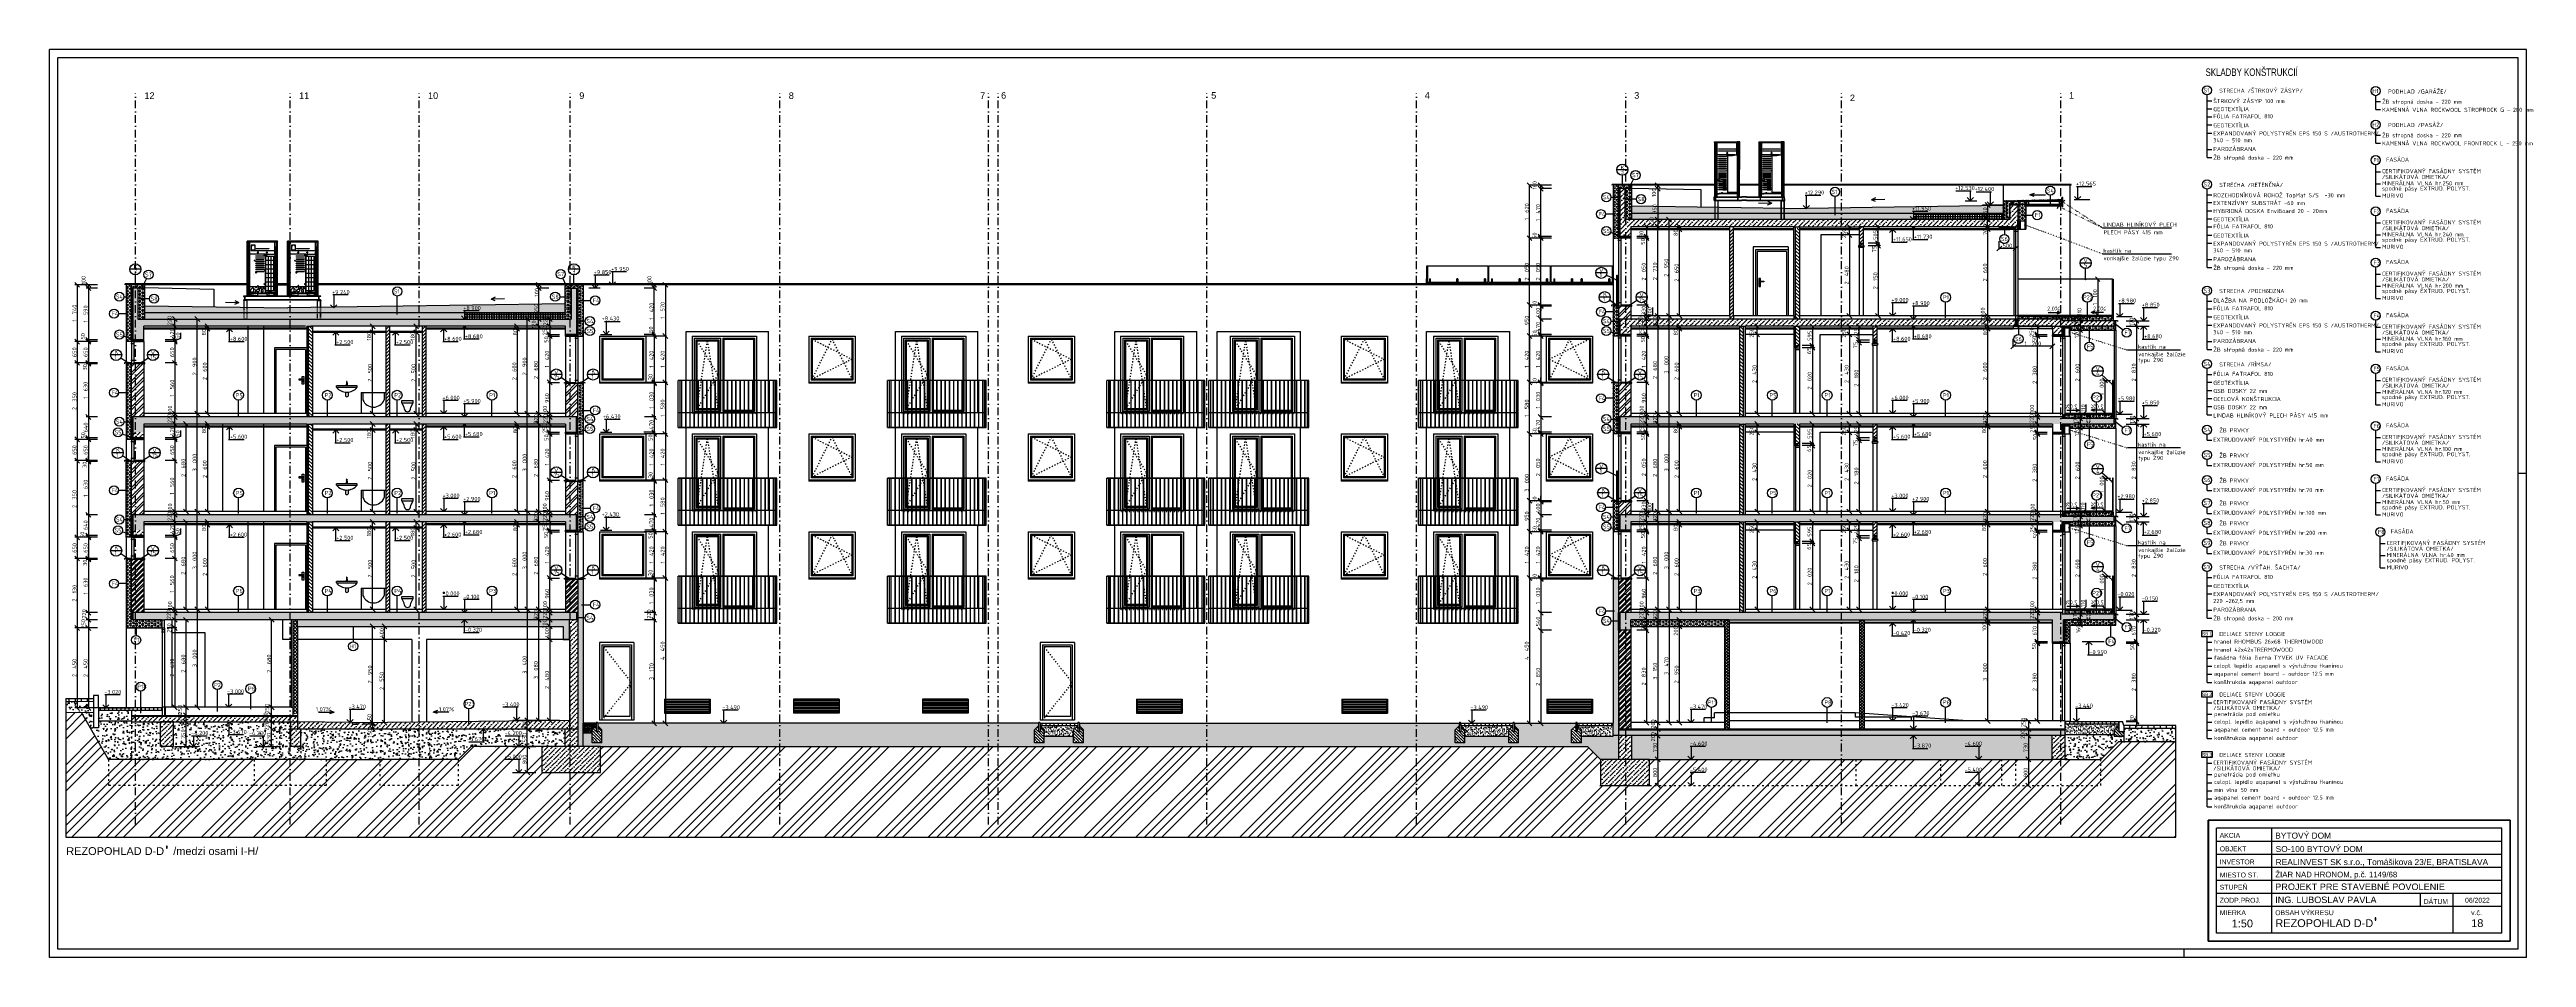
# Model space of a CAD drawing. Extents: x 3792242 to 5145247, y -1546315 to -1031918.
# Drawn here: x 3793531 to 3869437, y -1546315 to -1518481 of the extents above; entities that cross this region are included whole.
import ezdxf
from ezdxf.enums import TextEntityAlignment as Align

# ---------------------------------------------------------------- set-up
doc = ezdxf.new("R2010")
doc.units = 0
doc.header["$MEASUREMENT"] = 0
for name, pattern in [('ACAD_ISO03W100', [30, 12, -18]), ('ACAD_ISO07W100', [3.5, 0.5, -3]), ('BODKOCIARKOVANA_3', [5.6, 3, -1.3, 0, -1.3])]:
    doc.linetypes.add(name, pattern=pattern)
doc.layers.get('0').update_dxf_attribs({"linetype": 'CONTINUOUS'})
doc.layers.get('Defpoints').update_dxf_attribs({"color": 61, "linetype": 'CONTINUOUS'})
for name, color, linetype in [('DVERE', 45, 'CONTINUOUS'), ('KÓTY', 4, 'CONTINUOUS'), ('MÚRY', 1, 'CONTINUOUS'), ('OKNÁ', 143, 'CONTINUOUS'), ('osi', 253, 'CONTINUOUS'), ('POZEMOK', 7, 'CONTINUOUS'), ('TENKÁ', 7, 'CONTINUOUS'), ('tzb', 153, 'CONTINUOUS'), ('ZARIADENIE1', 145, 'CONTINUOUS'), ('ZARIADOVACIE', 144, 'CONTINUOUS'), ('ZZ-chladenie', 133, 'CONTINUOUS'), ('ŠRAFY', 82, 'CONTINUOUS'), ('šrafy-múry', 8, 'CONTINUOUS')]:
    doc.layers.add(name, color=color, linetype=linetype)
doc.styles.add('ARIAL', font='arial.ttf')
doc.styles.add('styl1', font='arial.ttf')
doc.styles.add('STYLE1', font='isocp.shx')
doc.styles.add('style4', font='arial.ttf', dxfattribs={"width": 0.75})
doc.dimstyles.new('STANDARD 50', dxfattribs={"dimtxt": 125, "dimasz": 140, "dimexe": 10, "dimexo": 200, "dimgap": 20, "dimtad": 1, "dimdsep": 46, "dimlunit": 6, "dimtxsty": 'STYLE1', "dimblk1": 'OBLIQUE', "dimblk2": 'OBLIQUE', "dimsah": 1, "dimcen": 2.5, "dimse1": 1, "dimse2": 1, "dimadec": 0, "dimazin": 0, "dimtfac": 1, "dimtmove": 1, "dimatfit": 3, "dimldrblk": 'OBLIQUE', "dimfxl": 1, "dimtolj": 1, "dimtzin": 0, "dimarcsym": 0})
doc.dimstyles.new('STANDARD-50', dxfattribs={"dimtxt": 125, "dimasz": 150, "dimexe": 10, "dimexo": 200, "dimgap": 20, "dimtad": 1, "dimdsep": 46, "dimlunit": 6, "dimtxsty": 'STYLE1', "dimblk1": 'OBLIQUE', "dimblk2": 'OBLIQUE', "dimsah": 1, "dimcen": 2.5, "dimse1": 1, "dimse2": 1, "dimadec": 0, "dimazin": 0, "dimtfac": 1, "dimtmove": 1, "dimatfit": 3, "dimldrblk": 'OBLIQUE', "dimfxl": 1, "dimtolj": 1, "dimtzin": 0, "dimarcsym": 0})
pattern_1 = [(45, (10351.7, -401519.38), (-132.5825215, 132.5825215), []), (45, (10440.08, -401519.38), (-132.5825215, 132.5825215), [])]
pattern_2 = [(45, (42813.19, 0), (-79.549513, 79.549513), []), (45, (42866.23, 0), (-79.549513, 79.549513), [])]
pattern_3 = [(45, (-465210.81, -3000), (-53.0330086, 53.0330086), [])]
pattern_4 = [(45, (42813.19, 2e-09), (53.0330086, 194.4543648), [250, -50, 0, -50])]
pattern_5 = [(45, (626925.19, 0), (-44.1941738, 44.1941738), []), (135, (626925.19, 0), (-44.1941738, -44.1941738), [])]
pattern_6 = [(45, (-464095.81, -3000), (-53.0330086, 53.0330086), [])]
pattern_7 = [(135, (-3044606.99, 222662.926), (-53.0330086, -53.0330086), [])]
pattern_8 = [(45, (-139994.81, -26883.5), (53.0330086, 194.4543648), [250, -50, 0, -50])]
pattern_9 = [(0, (-633448.807, -29883.5), (15, 8.660254038), [10, -20]), (120, (-633448.807, -29883.5), (-15, 8.660254038), [10, -20]), (60, (-633448.807, -29883.5), (4e-15, 17.320508076), [-20, 10])]
pattern_10 = [(0, (-633448.807, -32883.5), (15, 8.660254038), [10, -20]), (120, (-633448.807, -32883.5), (-15, 8.660254038), [10, -20]), (60, (-633448.807, -32883.5), (4e-15, 17.320508076), [-20, 10])]
pattern_11 = [(0, (-602536.807, -23883.5), (15, 8.660254038), [10, -20]), (120, (-602536.807, -23883.5), (-15, 8.660254038), [10, -20]), (60, (-602536.807, -23883.5), (4e-15, 17.320508076), [-20, 10])]
pattern_12 = [(0, (-601642.31, 6000), (0, 54.12658774), [31.25, -62.5]), (120, (-601642.31, 6000), (-46.875, -27.06329387), [31.25, -62.5]), (60, (-601611.06, 6000), (-46.875, 27.06329387), [31.25, -62.5])]
pattern_13 = [(45, (-126590.3, -401519.38), (-132.5825215, 132.5825215), []), (45, (-126501.92, -401519.38), (-132.5825215, 132.5825215), [])]
pattern_14 = [(0, (-601642.31, 2e-09), (0, 54.12658774), [31.25, -62.5]), (120, (-601642.31, 2e-09), (-46.875, -27.06329387), [31.25, -62.5]), (60, (-601611.06, 2e-09), (-46.875, 27.06329387), [31.25, -62.5])]
pattern_15 = [(45, (-94128.81, 3000), (53.0330086, 194.4543648), [250, -50, 0, -50])]
pattern_16 = [(0, (-588518.807, -32883.5), (15, 8.660254038), [10, -20]), (120, (-588518.807, -32883.5), (-15, 8.660254038), [10, -20]), (60, (-588518.807, -32883.5), (1e-14, 17.320508076), [-20, 10])]
pattern_17 = [(45, (42813.19, 2e-09), (53.0330086, 194.4543648), [250, -50, 0, -50])]
pattern_18 = [(0, (-652064.81, -17883.5), (0, 54.12658774), [31.25, -62.5]), (120, (-652064.81, -17883.5), (-46.875, -27.06329387), [31.25, -62.5]), (60, (-652033.56, -17883.5), (-46.875, 27.06329387), [31.25, -62.5])]
pattern_19 = [(0, (-648106.807, -26883.5), (15, 8.660254038), [10, -20]), (120, (-648106.807, -26883.5), (-15, 8.660254038), [10, -20]), (60, (-648106.807, -26883.5), (4e-15, 17.320508076), [-20, 10])]
pattern_20 = [(0, (42813.193, 0), (0, 37.5), [37.5, -37.5]), (90, (42813.193, 0), (-37.5, 2e-15), [37.5, -37.5])]
pattern_21 = [(0, (-652064.81, -17883.5), (0, 54.12658774), [31.25, -62.5]), (120, (-652064.81, -17883.5), (-46.875, -27.06329387), [31.25, -62.5]), (60, (-652033.56, -17883.5), (-46.875, 27.06329387), [31.25, -62.5])]
pattern_22 = [(0, (-648106.807, -29883.5), (15, 8.660254038), [10, -20]), (120, (-648106.807, -29883.5), (-15, 8.660254038), [10, -20]), (60, (-648106.807, -29883.5), (4e-15, 17.320508076), [-20, 10])]
pattern_23 = [(90, (29197.19, -33883.5), (-125, 8e-15), [])]
pattern_24 = [(90, (45657.19, -33883.5), (-125, 8e-15), [])]
pattern_25 = [(50, (-12142841.75, 590327.22), (358.6300913, -31.3760675), [37.5, -412.5]), (355, (-12142841.75, 590327.22), (-69.375667, 376.096067), [30, -330]), (100.4514445, (-12142811.87, 590324.6), (289.254423, 344.7199955), [31.870096, -350.571056]), (46.1842, (-12142841.75, 590427.22), (533.620665, -82.75964), [56.25, -618.75]), (96.6356355, (-12142797.3, 590420.33), (467.330973, 487.0593), [47.805171, -525.85688]), (351.184164, (-12142841.75, 590427.2), (467.330973, 487.0593), [45, -495]), (21, (-12142791.75, 590402.22), (298.453526, -201.3094453), [37.5, -412.5]), (326, (-12142791.75, 590402.22), (121.657666, 362.5750225), [30, -330]), (71.4514447, (-12142766.9, 590385.45), (420.111188, 161.2655764), [31.870095, -350.571056]), (37.5, (-12142841.75, 590327.22), (6.0799277, 166.4469269), [0, -326, 0, -335, 0, -331.25]), (7.5, (-12142841.75, 590327.22), (131.5347687, 197.205856), [0, -191, 0, -318.5, 0, -126.25]), (327.5, (-12142953.25, 590327.22), (266.9112181, -11.2774359), [0, -125, 0, -390, 0, -517.5]), (317.5, (-12143003.25, 590327.22), (291.5930847, 50.052491), [0, -162.5, 0, -259, 0, -367.5])]
pattern_26 = [(0, (-554599.81, -23883.5), (0, 54.12658774), [31.25, -62.5]), (120, (-554599.81, -23883.5), (-46.875, -27.06329387), [31.25, -62.5]), (60, (-554568.56, -23883.5), (-46.875, 27.06329387), [31.25, -62.5])]
pattern_27 = [(0, (-630141.807, -26603.5), (15, 8.660254038), [10, -20]), (120, (-630141.807, -26603.5), (-15, 8.660254038), [10, -20]), (60, (-630141.807, -26603.5), (9e-15, 17.320508076), [-20, 10])]
pattern_28 = [(0, (-557711.81, -17883.5), (0, 54.12658774), [31.25, -62.5]), (120, (-557711.81, -17883.5), (-46.875, -27.06329387), [31.25, -62.5]), (60, (-557680.56, -17883.5), (-46.875, 27.06329387), [31.25, -62.5])]
pattern_29 = [(45, (90493.693, -26883.5), (-17.67766953, 17.67766953), []), (135, (90493.693, -26883.5), (-53.03300859, 17.67766953), [62.5, -37.5])]
pattern_30 = [(45, (90493.693, -26883.5), (-8.838834765, 8.838834765), [])]
pattern_31 = [(0, (-604301.807, -26883.5), (15, 8.660254038), [10, -20]), (120, (-604301.807, -26883.5), (-15, 8.660254038), [10, -20]), (60, (-604301.807, -26883.5), (1e-14, 17.320508076), [-20, 10])]
pattern_32 = [(0, (-557711.81, -17883.5), (0, 54.12658774), [31.25, -62.5]), (120, (-557711.81, -17883.5), (-46.875, -27.06329387), [31.25, -62.5]), (60, (-557680.56, -17883.5), (-46.875, 27.06329387), [31.25, -62.5])]
pattern_33 = [(45, (42813.2, 0), (-795.49513, 795.49513), []), (45, (43078.4, 0), (-795.49513, 795.49513), []), (45, (43343.5, 0), (-795.49513, 795.49513), []), (45, (43608.7, 0), (-795.49513, 795.49513), [])]
pattern_34 = [(0, (-606494.81, -14833.5), (0, 54.12658774), [31.25, -62.5]), (120, (-606494.81, -14833.5), (-46.875, -27.06329387), [31.25, -62.5]), (60, (-606463.56, -14833.5), (-46.875, 27.06329387), [31.25, -62.5])]
pattern_35 = [(0, (-602536.807, -23833.5), (15, 8.660254038), [10, -20]), (120, (-602536.807, -23833.5), (-15, 8.660254038), [10, -20]), (60, (-602536.807, -23833.5), (4e-15, 17.320508076), [-20, 10])]

# ---------------------------------------------------------------- blocks, each defined once
blk = doc.blocks.new('_OBLIQUE')
at = {"color": 0, "linetype": 'ByBlock'}
blk.add_line((-0.5, -0.5), (0.5, 0.5), dxfattribs=at)
blk = doc.blocks.new('*D33432')
at = {"layer": 'Defpoints', "color": 0}
for p in [(3841990, -1533264), (3841990, -1534684), (3842471, -1534684)]:
    blk.add_point(p, dxfattribs=at)
at = {"layer": 'KÓTY', "color": 0, "lineweight": -2, "ltscale": 0.25}
blk.add_line((3842471, -1533264), (3842471, -1534684), dxfattribs=at)
at = {"layer": 'KÓTY', "color": 0, "linetype": 'ByBlock', "lineweight": -2, "xscale": 150, "yscale": 150, "zscale": 150}
for p, rotation in [((3842471, -1533264), 90), ((3842471, -1534684), 270)]:
    blk.add_blockref('_OBLIQUE', p, dxfattribs=dict(at, rotation=rotation))
at = {"layer": 'KÓTY', "color": 0, "insert": (3842388, -1533974), "char_height": 125, "attachment_point": 5, "rotation": 90, "style": 'STYLE1'}
blk.add_mtext('\\A1;1ﾠ420', dxfattribs=at)
blk = doc.blocks.new('*D33433')
at = {"layer": 'Defpoints', "color": 0}
for p in [(3841990, -1533214), (3841990, -1533264), (3842471, -1533264)]:
    blk.add_point(p, dxfattribs=at)
at = {"layer": 'KÓTY', "color": 0, "lineweight": -2, "ltscale": 0.25}
blk.add_line((3842471, -1533214), (3842471, -1533264), dxfattribs=at)
at = {"layer": 'KÓTY', "color": 0, "linetype": 'ByBlock', "lineweight": -2, "xscale": 150, "yscale": 150, "zscale": 150}
for p, rotation in [((3842471, -1533214), 90), ((3842471, -1533264), 270)]:
    blk.add_blockref('_OBLIQUE', p, dxfattribs=dict(at, rotation=rotation))
at = {"layer": 'KÓTY', "color": 0, "insert": (3842362, -1533366), "char_height": 125, "attachment_point": 5, "rotation": 90, "style": 'STYLE1'}
blk.add_mtext('\\A1;50', dxfattribs=at)
blk = doc.blocks.new('*D33434')
at = {"layer": 'Defpoints', "color": 0}
for p in [(3841990, -1532964), (3841990, -1533214), (3842471, -1533214)]:
    blk.add_point(p, dxfattribs=at)
at = {"layer": 'KÓTY', "color": 0, "lineweight": -2, "ltscale": 0.25}
blk.add_line((3842471, -1532964), (3842471, -1533214), dxfattribs=at)
at = {"layer": 'KÓTY', "color": 0, "linetype": 'ByBlock', "lineweight": -2, "xscale": 150, "yscale": 150, "zscale": 150}
for p, rotation in [((3842471, -1532964), 90), ((3842471, -1533214), 270)]:
    blk.add_blockref('_OBLIQUE', p, dxfattribs=dict(at, rotation=rotation))
at = {"layer": 'KÓTY', "color": 0, "insert": (3842313, -1533087), "char_height": 125, "attachment_point": 5, "rotation": 90, "style": 'STYLE1'}
blk.add_mtext('\\A1;250', dxfattribs=at)
blk = doc.blocks.new('*D33435')
at = {"layer": 'Defpoints', "color": 0}
for p in [(3841990, -1532744), (3841990, -1532964), (3842471, -1532744)]:
    blk.add_point(p, dxfattribs=at)
at = {"layer": 'KÓTY', "color": 0, "lineweight": -2, "ltscale": 0.25}
blk.add_line((3842471, -1532964), (3842471, -1532744), dxfattribs=at)
at = {"layer": 'KÓTY', "color": 0, "linetype": 'ByBlock', "lineweight": -2, "xscale": 150, "yscale": 150, "zscale": 150}
for p, rotation in [((3842471, -1532744), 90), ((3842471, -1532964), 270)]:
    blk.add_blockref('_OBLIQUE', p, dxfattribs=dict(at, rotation=rotation))
at = {"layer": 'KÓTY', "color": 0, "insert": (3842311, -1532791), "char_height": 125, "attachment_point": 5, "rotation": 90, "style": 'STYLE1'}
blk.add_mtext('\\A1;220', dxfattribs=at)
blk = doc.blocks.new('*D33436')
at = {"layer": 'Defpoints', "color": 0}
for p in [(3842471, -1532644), (3842471, -1532644), (3842471, -1532744)]:
    blk.add_point(p, dxfattribs=at)
at = {"layer": 'KÓTY', "color": 0, "lineweight": -2, "ltscale": 0.25}
for p, q in [((3842651, -1532390), (3842651, -1532630)), ((3842651, -1532630), (3842471, -1532694)), ((3842471, -1532744), (3842471, -1532644))]:
    blk.add_line(p, q, dxfattribs=at)
at = {"layer": 'KÓTY', "color": 0, "linetype": 'ByBlock', "lineweight": -2, "xscale": 150, "yscale": 150, "zscale": 150}
for p, rotation in [((3842471, -1532644), 90), ((3842471, -1532744), 270)]:
    blk.add_blockref('_OBLIQUE', p, dxfattribs=dict(at, rotation=rotation))
at = {"layer": 'KÓTY', "color": 0, "insert": (3842569, -1532510), "char_height": 125, "attachment_point": 5, "rotation": 90, "style": 'STYLE1'}
blk.add_mtext('\\A1;100', dxfattribs=at)
blk = doc.blocks.new('*D33437')
at = {"layer": 'Defpoints', "color": 0}
for p in [(3842471, -1534684), (3842471, -1534684), (3842471, -1535644)]:
    blk.add_point(p, dxfattribs=at)
at = {"layer": 'KÓTY', "color": 0, "lineweight": -2, "ltscale": 0.25}
blk.add_line((3842471, -1535644), (3842471, -1534684), dxfattribs=at)
at = {"layer": 'KÓTY', "color": 0, "linetype": 'ByBlock', "lineweight": -2, "xscale": 150, "yscale": 150, "zscale": 150}
for p, rotation in [((3842471, -1534684), 90), ((3842471, -1535644), 270)]:
    blk.add_blockref('_OBLIQUE', p, dxfattribs=dict(at, rotation=rotation))
at = {"layer": 'KÓTY', "color": 0, "insert": (3842388, -1535164), "char_height": 125, "attachment_point": 5, "rotation": 90, "style": 'STYLE1'}
blk.add_mtext('\\A1;960', dxfattribs=at)
blk = doc.blocks.new('*D33438')
at = {"layer": 'Defpoints', "color": 0}
for p in [(3841990, -1530214), (3841990, -1530264), (3842471, -1530264)]:
    blk.add_point(p, dxfattribs=at)
at = {"layer": 'KÓTY', "color": 0, "lineweight": -2, "ltscale": 0.25}
blk.add_line((3842471, -1530214), (3842471, -1530264), dxfattribs=at)
at = {"layer": 'KÓTY', "color": 0, "linetype": 'ByBlock', "lineweight": -2, "xscale": 150, "yscale": 150, "zscale": 150}
for p, rotation in [((3842471, -1530214), 90), ((3842471, -1530264), 270)]:
    blk.add_blockref('_OBLIQUE', p, dxfattribs=dict(at, rotation=rotation))
at = {"layer": 'KÓTY', "color": 0, "insert": (3842362, -1530366), "char_height": 125, "attachment_point": 5, "rotation": 90, "style": 'STYLE1'}
blk.add_mtext('\\A1;50', dxfattribs=at)
blk = doc.blocks.new('*D33439')
at = {"layer": 'Defpoints', "color": 0}
for p in [(3841990, -1529964), (3841990, -1530214), (3842471, -1530214)]:
    blk.add_point(p, dxfattribs=at)
at = {"layer": 'KÓTY', "color": 0, "lineweight": -2, "ltscale": 0.25}
blk.add_line((3842471, -1529964), (3842471, -1530214), dxfattribs=at)
at = {"layer": 'KÓTY', "color": 0, "linetype": 'ByBlock', "lineweight": -2, "xscale": 150, "yscale": 150, "zscale": 150}
for p, rotation in [((3842471, -1529964), 90), ((3842471, -1530214), 270)]:
    blk.add_blockref('_OBLIQUE', p, dxfattribs=dict(at, rotation=rotation))
at = {"layer": 'KÓTY', "color": 0, "insert": (3842313, -1530087), "char_height": 125, "attachment_point": 5, "rotation": 90, "style": 'STYLE1'}
blk.add_mtext('\\A1;250', dxfattribs=at)
blk = doc.blocks.new('*D33440')
at = {"layer": 'Defpoints', "color": 0}
for p in [(3841990, -1535744), (3841990, -1535964), (3842471, -1535744)]:
    blk.add_point(p, dxfattribs=at)
at = {"layer": 'KÓTY', "color": 0, "lineweight": -2, "ltscale": 0.25}
blk.add_line((3842471, -1535964), (3842471, -1535744), dxfattribs=at)
at = {"layer": 'KÓTY', "color": 0, "linetype": 'ByBlock', "lineweight": -2, "xscale": 150, "yscale": 150, "zscale": 150}
for p, rotation in [((3842471, -1535744), 90), ((3842471, -1535964), 270)]:
    blk.add_blockref('_OBLIQUE', p, dxfattribs=dict(at, rotation=rotation))
at = {"layer": 'KÓTY', "color": 0, "insert": (3842311, -1535791), "char_height": 125, "attachment_point": 5, "rotation": 90, "style": 'STYLE1'}
blk.add_mtext('\\A1;220', dxfattribs=at)
blk = doc.blocks.new('*D33441')
at = {"layer": 'Defpoints', "color": 0}
for p in [(3842471, -1535644), (3842471, -1535644), (3842471, -1535744)]:
    blk.add_point(p, dxfattribs=at)
at = {"layer": 'KÓTY', "color": 0, "lineweight": -2, "ltscale": 0.25}
blk.add_line((3842471, -1535744), (3842471, -1535644), dxfattribs=at)
at = {"layer": 'KÓTY', "color": 0, "linetype": 'ByBlock', "lineweight": -2, "xscale": 150, "yscale": 150, "zscale": 150}
for p, rotation in [((3842471, -1535644), 90), ((3842471, -1535744), 270)]:
    blk.add_blockref('_OBLIQUE', p, dxfattribs=dict(at, rotation=rotation))
at = {"layer": 'KÓTY', "color": 0, "insert": (3842325, -1535524), "char_height": 125, "attachment_point": 5, "rotation": 90, "style": 'STYLE1'}
blk.add_mtext('\\A1;100', dxfattribs=at)
blk = doc.blocks.new('*D33442')
at = {"layer": 'Defpoints', "color": 0}
for p in [(3841990, -1529744), (3841990, -1529964), (3842471, -1529744)]:
    blk.add_point(p, dxfattribs=at)
at = {"layer": 'KÓTY', "color": 0, "lineweight": -2, "ltscale": 0.25}
blk.add_line((3842471, -1529964), (3842471, -1529744), dxfattribs=at)
at = {"layer": 'KÓTY', "color": 0, "linetype": 'ByBlock', "lineweight": -2, "xscale": 150, "yscale": 150, "zscale": 150}
for p, rotation in [((3842471, -1529744), 90), ((3842471, -1529964), 270)]:
    blk.add_blockref('_OBLIQUE', p, dxfattribs=dict(at, rotation=rotation))
at = {"layer": 'KÓTY', "color": 0, "insert": (3842311, -1529791), "char_height": 125, "attachment_point": 5, "rotation": 90, "style": 'STYLE1'}
blk.add_mtext('\\A1;220', dxfattribs=at)
blk = doc.blocks.new('*D33443')
at = {"layer": 'Defpoints', "color": 0}
for p in [(3842471, -1529644), (3842471, -1529644), (3842471, -1529744)]:
    blk.add_point(p, dxfattribs=at)
at = {"layer": 'KÓTY', "color": 0, "lineweight": -2, "ltscale": 0.25}
blk.add_line((3842471, -1529744), (3842471, -1529644), dxfattribs=at)
at = {"layer": 'KÓTY', "color": 0, "linetype": 'ByBlock', "lineweight": -2, "xscale": 150, "yscale": 150, "zscale": 150}
for p, rotation in [((3842471, -1529644), 90), ((3842471, -1529744), 270)]:
    blk.add_blockref('_OBLIQUE', p, dxfattribs=dict(at, rotation=rotation))
at = {"layer": 'KÓTY', "color": 0, "insert": (3842325, -1529524), "char_height": 125, "attachment_point": 5, "rotation": 90, "style": 'STYLE1'}
blk.add_mtext('\\A1;100', dxfattribs=at)
blk = doc.blocks.new('*D33444')
at = {"layer": 'Defpoints', "color": 0}
for p in [(3841990, -1527264), (3841990, -1528684), (3842471, -1528684)]:
    blk.add_point(p, dxfattribs=at)
at = {"layer": 'KÓTY', "color": 0, "lineweight": -2, "ltscale": 0.25}
blk.add_line((3842471, -1527264), (3842471, -1528684), dxfattribs=at)
at = {"layer": 'KÓTY', "color": 0, "linetype": 'ByBlock', "lineweight": -2, "xscale": 150, "yscale": 150, "zscale": 150}
for p, rotation in [((3842471, -1527264), 90), ((3842471, -1528684), 270)]:
    blk.add_blockref('_OBLIQUE', p, dxfattribs=dict(at, rotation=rotation))
at = {"layer": 'KÓTY', "color": 0, "insert": (3842388, -1527974), "char_height": 125, "attachment_point": 5, "rotation": 90, "style": 'STYLE1'}
blk.add_mtext('\\A1;1ﾠ420', dxfattribs=at)
blk = doc.blocks.new('*D33445')
at = {"layer": 'Defpoints', "color": 0}
for p in [(3841990, -1527214), (3841990, -1527264), (3842471, -1527264)]:
    blk.add_point(p, dxfattribs=at)
at = {"layer": 'KÓTY', "color": 0, "lineweight": -2, "ltscale": 0.25}
blk.add_line((3842471, -1527214), (3842471, -1527264), dxfattribs=at)
at = {"layer": 'KÓTY', "color": 0, "linetype": 'ByBlock', "lineweight": -2, "xscale": 150, "yscale": 150, "zscale": 150}
for p, rotation in [((3842471, -1527214), 90), ((3842471, -1527264), 270)]:
    blk.add_blockref('_OBLIQUE', p, dxfattribs=dict(at, rotation=rotation))
at = {"layer": 'KÓTY', "color": 0, "insert": (3842362, -1527366), "char_height": 125, "attachment_point": 5, "rotation": 90, "style": 'STYLE1'}
blk.add_mtext('\\A1;50', dxfattribs=at)
blk = doc.blocks.new('*D33446')
at = {"layer": 'Defpoints', "color": 0}
for p in [(3841990, -1526964), (3841990, -1527214), (3842471, -1527214)]:
    blk.add_point(p, dxfattribs=at)
at = {"layer": 'KÓTY', "color": 0, "lineweight": -2, "ltscale": 0.25}
blk.add_line((3842471, -1526964), (3842471, -1527214), dxfattribs=at)
at = {"layer": 'KÓTY', "color": 0, "linetype": 'ByBlock', "lineweight": -2, "xscale": 150, "yscale": 150, "zscale": 150}
for p, rotation in [((3842471, -1526964), 90), ((3842471, -1527214), 270)]:
    blk.add_blockref('_OBLIQUE', p, dxfattribs=dict(at, rotation=rotation))
at = {"layer": 'KÓTY', "color": 0, "insert": (3842313, -1527087), "char_height": 125, "attachment_point": 5, "rotation": 90, "style": 'STYLE1'}
blk.add_mtext('\\A1;250', dxfattribs=at)
blk = doc.blocks.new('*D33447')
at = {"layer": 'Defpoints', "color": 0}
for p in [(3842471, -1528684), (3842471, -1528684), (3842471, -1529644)]:
    blk.add_point(p, dxfattribs=at)
at = {"layer": 'KÓTY', "color": 0, "lineweight": -2, "ltscale": 0.25}
blk.add_line((3842471, -1529644), (3842471, -1528684), dxfattribs=at)
at = {"layer": 'KÓTY', "color": 0, "linetype": 'ByBlock', "lineweight": -2, "xscale": 150, "yscale": 150, "zscale": 150}
for p, rotation in [((3842471, -1528684), 90), ((3842471, -1529644), 270)]:
    blk.add_blockref('_OBLIQUE', p, dxfattribs=dict(at, rotation=rotation))
at = {"layer": 'KÓTY', "color": 0, "insert": (3842388, -1529164), "char_height": 125, "attachment_point": 5, "rotation": 90, "style": 'STYLE1'}
blk.add_mtext('\\A1;960', dxfattribs=at)
blk = doc.blocks.new('*D33448')
at = {"layer": 'Defpoints', "color": 0}
for p in [(3842471, -1532964), (3842471, -1535644), (3842813, -1535644)]:
    blk.add_point(p, dxfattribs=at)
at = {"layer": 'KÓTY', "color": 0, "lineweight": -2, "ltscale": 0.25}
blk.add_line((3842813, -1532964), (3842813, -1535644), dxfattribs=at)
at = {"layer": 'KÓTY', "color": 0, "linetype": 'ByBlock', "lineweight": -2, "xscale": 150, "yscale": 150, "zscale": 150}
for p, rotation in [((3842813, -1532964), 90), ((3842813, -1535644), 270)]:
    blk.add_blockref('_OBLIQUE', p, dxfattribs=dict(at, rotation=rotation))
at = {"layer": 'KÓTY', "color": 0, "insert": (3842731, -1534304), "char_height": 125, "attachment_point": 5, "rotation": 90, "style": 'STYLE1'}
blk.add_mtext('\\A1;2ﾠ680', dxfattribs=at)
blk = doc.blocks.new('*D33449')
at = {"layer": 'Defpoints', "color": 0}
for p in [(3843134, -1533044), (3843134, -1535644), (3843474, -1535644)]:
    blk.add_point(p, dxfattribs=at)
at = {"layer": 'KÓTY', "color": 0, "lineweight": -2, "ltscale": 0.25}
blk.add_line((3843474, -1533044), (3843474, -1535644), dxfattribs=at)
at = {"layer": 'KÓTY', "color": 0, "linetype": 'ByBlock', "lineweight": -2, "xscale": 150, "yscale": 150, "zscale": 150}
for p, rotation in [((3843474, -1533044), 90), ((3843474, -1535644), 270)]:
    blk.add_blockref('_OBLIQUE', p, dxfattribs=dict(at, rotation=rotation))
at = {"layer": 'KÓTY', "color": 0, "insert": (3843391, -1534344), "char_height": 125, "attachment_point": 5, "rotation": 90, "style": 'STYLE1'}
blk.add_mtext('\\A1;2ﾠ600', dxfattribs=at)
blk = doc.blocks.new('*D33450')
at = {"layer": 'Defpoints', "color": 0}
for p in [(3843474, -1532964), (3843474, -1532964), (3843474, -1533044)]:
    blk.add_point(p, dxfattribs=at)
at = {"layer": 'KÓTY', "color": 0, "lineweight": -2, "ltscale": 0.25}
blk.add_line((3843474, -1533044), (3843474, -1532964), dxfattribs=at)
at = {"layer": 'KÓTY', "color": 0, "linetype": 'ByBlock', "lineweight": -2, "xscale": 150, "yscale": 150, "zscale": 150}
for p, rotation in [((3843474, -1532964), 90), ((3843474, -1533044), 270)]:
    blk.add_blockref('_OBLIQUE', p, dxfattribs=dict(at, rotation=rotation))
at = {"layer": 'KÓTY', "color": 0, "insert": (3843365, -1533147), "char_height": 125, "attachment_point": 5, "rotation": 90, "style": 'STYLE1'}
blk.add_mtext('\\A1;80', dxfattribs=at)
blk = doc.blocks.new('*D33451')
at = {"layer": 'Defpoints', "color": 0}
for p in [(3842826, -1532644), (3843160, -1532644), (3842826, -1535644)]:
    blk.add_point(p, dxfattribs=at)
at = {"layer": 'KÓTY', "color": 0, "lineweight": -2, "ltscale": 0.25}
blk.add_line((3843160, -1535644), (3843160, -1532644), dxfattribs=at)
at = {"layer": 'KÓTY', "color": 0, "linetype": 'ByBlock', "lineweight": -2, "xscale": 150, "yscale": 150, "zscale": 150}
for p, rotation in [((3843160, -1532644), 90), ((3843160, -1535644), 270)]:
    blk.add_blockref('_OBLIQUE', p, dxfattribs=dict(at, rotation=rotation))
at = {"layer": 'KÓTY', "color": 0, "insert": (3843077, -1534144), "char_height": 125, "attachment_point": 5, "rotation": 90, "style": 'STYLE1'}
blk.add_mtext('\\A1;3ﾠ000', dxfattribs=at)
blk = doc.blocks.new('*D33452')
at = {"layer": 'Defpoints', "color": 0}
for p in [(3842826, -1529644), (3843160, -1529644), (3842826, -1532644)]:
    blk.add_point(p, dxfattribs=at)
at = {"layer": 'KÓTY', "color": 0, "lineweight": -2, "ltscale": 0.25}
blk.add_line((3843160, -1532644), (3843160, -1529644), dxfattribs=at)
at = {"layer": 'KÓTY', "color": 0, "linetype": 'ByBlock', "lineweight": -2, "xscale": 150, "yscale": 150, "zscale": 150}
for p, rotation in [((3843160, -1529644), 90), ((3843160, -1532644), 270)]:
    blk.add_blockref('_OBLIQUE', p, dxfattribs=dict(at, rotation=rotation))
at = {"layer": 'KÓTY', "color": 0, "insert": (3843077, -1531144), "char_height": 125, "attachment_point": 5, "rotation": 90, "style": 'STYLE1'}
blk.add_mtext('\\A1;3ﾠ000', dxfattribs=at)
blk = doc.blocks.new('*D33453')
at = {"layer": 'Defpoints', "color": 0}
for p in [(3842826, -1526644), (3843160, -1526644), (3842826, -1529644)]:
    blk.add_point(p, dxfattribs=at)
at = {"layer": 'KÓTY', "color": 0, "lineweight": -2, "ltscale": 0.25}
blk.add_line((3843160, -1529644), (3843160, -1526644), dxfattribs=at)
at = {"layer": 'KÓTY', "color": 0, "linetype": 'ByBlock', "lineweight": -2, "xscale": 150, "yscale": 150, "zscale": 150}
for p, rotation in [((3843160, -1526644), 90), ((3843160, -1529644), 270)]:
    blk.add_blockref('_OBLIQUE', p, dxfattribs=dict(at, rotation=rotation))
at = {"layer": 'KÓTY', "color": 0, "insert": (3843077, -1528144), "char_height": 125, "attachment_point": 5, "rotation": 90, "style": 'STYLE1'}
blk.add_mtext('\\A1;3ﾠ000', dxfattribs=at)
blk = doc.blocks.new('*D33454')
at = {"layer": 'Defpoints', "color": 0}
for p in [(3842813, -1532644), (3842813, -1532644), (3842813, -1532964)]:
    blk.add_point(p, dxfattribs=at)
at = {"layer": 'KÓTY', "color": 0, "lineweight": -2, "ltscale": 0.25}
blk.add_line((3842813, -1532964), (3842813, -1532644), dxfattribs=at)
at = {"layer": 'KÓTY', "color": 0, "linetype": 'ByBlock', "lineweight": -2, "xscale": 150, "yscale": 150, "zscale": 150}
for p, rotation in [((3842813, -1532644), 90), ((3842813, -1532964), 270)]:
    blk.add_blockref('_OBLIQUE', p, dxfattribs=dict(at, rotation=rotation))
at = {"layer": 'KÓTY', "color": 0, "insert": (3842731, -1532804), "char_height": 125, "attachment_point": 5, "rotation": 90, "style": 'STYLE1'}
blk.add_mtext('\\A1;320', dxfattribs=at)
blk = doc.blocks.new('*D33455')
at = {"layer": 'Defpoints', "color": 0}
for p in [(3842471, -1529964), (3842471, -1532644), (3842813, -1532644)]:
    blk.add_point(p, dxfattribs=at)
at = {"layer": 'KÓTY', "color": 0, "lineweight": -2, "ltscale": 0.25}
blk.add_line((3842813, -1529964), (3842813, -1532644), dxfattribs=at)
at = {"layer": 'KÓTY', "color": 0, "linetype": 'ByBlock', "lineweight": -2, "xscale": 150, "yscale": 150, "zscale": 150}
for p, rotation in [((3842813, -1529964), 90), ((3842813, -1532644), 270)]:
    blk.add_blockref('_OBLIQUE', p, dxfattribs=dict(at, rotation=rotation))
at = {"layer": 'KÓTY', "color": 0, "insert": (3842731, -1531304), "char_height": 125, "attachment_point": 5, "rotation": 90, "style": 'STYLE1'}
blk.add_mtext('\\A1;2ﾠ680', dxfattribs=at)
blk = doc.blocks.new('*D33456')
at = {"layer": 'Defpoints', "color": 0}
for p in [(3842813, -1529644), (3842813, -1529644), (3842813, -1529964)]:
    blk.add_point(p, dxfattribs=at)
at = {"layer": 'KÓTY', "color": 0, "lineweight": -2, "ltscale": 0.25}
blk.add_line((3842813, -1529964), (3842813, -1529644), dxfattribs=at)
at = {"layer": 'KÓTY', "color": 0, "linetype": 'ByBlock', "lineweight": -2, "xscale": 150, "yscale": 150, "zscale": 150}
for p, rotation in [((3842813, -1529644), 90), ((3842813, -1529964), 270)]:
    blk.add_blockref('_OBLIQUE', p, dxfattribs=dict(at, rotation=rotation))
at = {"layer": 'KÓTY', "color": 0, "insert": (3842731, -1529804), "char_height": 125, "attachment_point": 5, "rotation": 90, "style": 'STYLE1'}
blk.add_mtext('\\A1;320', dxfattribs=at)
blk = doc.blocks.new('*D33457')
at = {"layer": 'Defpoints', "color": 0}
for p in [(3842471, -1526964), (3842471, -1529644), (3842813, -1529644)]:
    blk.add_point(p, dxfattribs=at)
at = {"layer": 'KÓTY', "color": 0, "lineweight": -2, "ltscale": 0.25}
blk.add_line((3842813, -1526964), (3842813, -1529644), dxfattribs=at)
at = {"layer": 'KÓTY', "color": 0, "linetype": 'ByBlock', "lineweight": -2, "xscale": 150, "yscale": 150, "zscale": 150}
for p, rotation in [((3842813, -1526964), 90), ((3842813, -1529644), 270)]:
    blk.add_blockref('_OBLIQUE', p, dxfattribs=dict(at, rotation=rotation))
at = {"layer": 'KÓTY', "color": 0, "insert": (3842731, -1528304), "char_height": 125, "attachment_point": 5, "rotation": 90, "style": 'STYLE1'}
blk.add_mtext('\\A1;2ﾠ680', dxfattribs=at)
blk = doc.blocks.new('*D33458')
at = {"layer": 'Defpoints', "color": 0}
for p in [(3842813, -1526644), (3842813, -1526644), (3842813, -1526964)]:
    blk.add_point(p, dxfattribs=at)
at = {"layer": 'KÓTY', "color": 0, "lineweight": -2, "ltscale": 0.25}
blk.add_line((3842813, -1526964), (3842813, -1526644), dxfattribs=at)
at = {"layer": 'KÓTY', "color": 0, "linetype": 'ByBlock', "lineweight": -2, "xscale": 150, "yscale": 150, "zscale": 150}
for p, rotation in [((3842813, -1526644), 90), ((3842813, -1526964), 270)]:
    blk.add_blockref('_OBLIQUE', p, dxfattribs=dict(at, rotation=rotation))
at = {"layer": 'KÓTY', "color": 0, "insert": (3842731, -1526804), "char_height": 125, "attachment_point": 5, "rotation": 90, "style": 'STYLE1'}
blk.add_mtext('\\A1;320', dxfattribs=at)
blk = doc.blocks.new('*D33459')
at = {"layer": 'Defpoints', "color": 0}
for p in [(3843134, -1530044), (3843134, -1532644), (3843474, -1532644)]:
    blk.add_point(p, dxfattribs=at)
at = {"layer": 'KÓTY', "color": 0, "lineweight": -2, "ltscale": 0.25}
blk.add_line((3843474, -1530044), (3843474, -1532644), dxfattribs=at)
at = {"layer": 'KÓTY', "color": 0, "linetype": 'ByBlock', "lineweight": -2, "xscale": 150, "yscale": 150, "zscale": 150}
for p, rotation in [((3843474, -1530044), 90), ((3843474, -1532644), 270)]:
    blk.add_blockref('_OBLIQUE', p, dxfattribs=dict(at, rotation=rotation))
at = {"layer": 'KÓTY', "color": 0, "insert": (3843391, -1531344), "char_height": 125, "attachment_point": 5, "rotation": 90, "style": 'STYLE1'}
blk.add_mtext('\\A1;2ﾠ600', dxfattribs=at)
blk = doc.blocks.new('*D33460')
at = {"layer": 'Defpoints', "color": 0}
for p in [(3843134, -1527044), (3843134, -1529644), (3843474, -1529644)]:
    blk.add_point(p, dxfattribs=at)
at = {"layer": 'KÓTY', "color": 0, "lineweight": -2, "ltscale": 0.25}
blk.add_line((3843474, -1527044), (3843474, -1529644), dxfattribs=at)
at = {"layer": 'KÓTY', "color": 0, "linetype": 'ByBlock', "lineweight": -2, "xscale": 150, "yscale": 150, "zscale": 150}
for p, rotation in [((3843474, -1527044), 90), ((3843474, -1529644), 270)]:
    blk.add_blockref('_OBLIQUE', p, dxfattribs=dict(at, rotation=rotation))
at = {"layer": 'KÓTY', "color": 0, "insert": (3843391, -1528344), "char_height": 125, "attachment_point": 5, "rotation": 90, "style": 'STYLE1'}
blk.add_mtext('\\A1;2ﾠ600', dxfattribs=at)
blk = doc.blocks.new('*D33461')
at = {"layer": 'Defpoints', "color": 0}
for p in [(3843474, -1526964), (3843474, -1526964), (3843474, -1527044)]:
    blk.add_point(p, dxfattribs=at)
at = {"layer": 'KÓTY', "color": 0, "lineweight": -2, "ltscale": 0.25}
blk.add_line((3843474, -1527044), (3843474, -1526964), dxfattribs=at)
at = {"layer": 'KÓTY', "color": 0, "linetype": 'ByBlock', "lineweight": -2, "xscale": 150, "yscale": 150, "zscale": 150}
for p, rotation in [((3843474, -1526964), 90), ((3843474, -1527044), 270)]:
    blk.add_blockref('_OBLIQUE', p, dxfattribs=dict(at, rotation=rotation))
at = {"layer": 'KÓTY', "color": 0, "insert": (3843365, -1527147), "char_height": 125, "attachment_point": 5, "rotation": 90, "style": 'STYLE1'}
blk.add_mtext('\\A1;80', dxfattribs=at)
blk = doc.blocks.new('*D33462')
at = {"layer": 'Defpoints', "color": 0}
for p in [(3842471, -1526744), (3842471, -1526744), (3842471, -1526964)]:
    blk.add_point(p, dxfattribs=at)
at = {"layer": 'KÓTY', "color": 0, "lineweight": -2, "ltscale": 0.25}
blk.add_line((3842471, -1526964), (3842471, -1526744), dxfattribs=at)
at = {"layer": 'KÓTY', "color": 0, "linetype": 'ByBlock', "lineweight": -2, "xscale": 150, "yscale": 150, "zscale": 150}
for p, rotation in [((3842471, -1526744), 90), ((3842471, -1526964), 270)]:
    blk.add_blockref('_OBLIQUE', p, dxfattribs=dict(at, rotation=rotation))
at = {"layer": 'KÓTY', "color": 0, "insert": (3842286, -1526803), "char_height": 125, "attachment_point": 5, "rotation": 90, "style": 'STYLE1'}
blk.add_mtext('\\A1;220', dxfattribs=at)
blk = doc.blocks.new('*D33463')
at = {"layer": 'Defpoints', "color": 0}
for p in [(3841810, -1522744), (3841810, -1523694), (3842813, -1523694)]:
    blk.add_point(p, dxfattribs=at)
at = {"layer": 'KÓTY', "color": 0, "lineweight": -2, "ltscale": 0.25}
blk.add_line((3842813, -1522744), (3842813, -1523694), dxfattribs=at)
at = {"layer": 'KÓTY', "color": 0, "linetype": 'ByBlock', "lineweight": -2, "xscale": 150, "yscale": 150, "zscale": 150}
for p, rotation in [((3842813, -1522744), 90), ((3842813, -1523694), 270)]:
    blk.add_blockref('_OBLIQUE', p, dxfattribs=dict(at, rotation=rotation))
at = {"layer": 'KÓTY', "color": 0, "insert": (3842720, -1523371), "char_height": 125, "attachment_point": 5, "rotation": 90, "style": 'STYLE1'}
blk.add_mtext('\\A1;950', dxfattribs=at)
blk = doc.blocks.new('*D33464')
at = {"layer": 'Defpoints', "color": 0}
for p in [(3841650, -1522644), (3842813, -1522644), (3841650, -1522744)]:
    blk.add_point(p, dxfattribs=at)
at = {"layer": 'KÓTY', "color": 0, "lineweight": -2, "ltscale": 0.25}
blk.add_line((3842813, -1522744), (3842813, -1522644), dxfattribs=at)
at = {"layer": 'KÓTY', "color": 0, "linetype": 'ByBlock', "lineweight": -2, "xscale": 150, "yscale": 150, "zscale": 150}
for p, rotation in [((3842813, -1522644), 90), ((3842813, -1522744), 270)]:
    blk.add_blockref('_OBLIQUE', p, dxfattribs=dict(at, rotation=rotation))
at = {"layer": 'KÓTY', "color": 0, "insert": (3842703, -1522874), "char_height": 125, "attachment_point": 5, "rotation": 90, "style": 'STYLE1'}
blk.add_mtext('\\A1;100', dxfattribs=at)
blk = doc.blocks.new('*D33465')
at = {"layer": 'Defpoints', "color": 0}
for p in [(3842813, -1535644), (3842813, -1535964), (3842813, -1535964)]:
    blk.add_point(p, dxfattribs=at)
at = {"layer": 'KÓTY', "color": 0, "lineweight": -2, "ltscale": 0.25}
blk.add_line((3842813, -1535644), (3842813, -1535964), dxfattribs=at)
at = {"layer": 'KÓTY', "color": 0, "linetype": 'ByBlock', "lineweight": -2, "xscale": 150, "yscale": 150, "zscale": 150}
for p, rotation in [((3842813, -1535644), 90), ((3842813, -1535964), 270)]:
    blk.add_blockref('_OBLIQUE', p, dxfattribs=dict(at, rotation=rotation))
at = {"layer": 'KÓTY', "color": 0, "insert": (3842731, -1535804), "char_height": 125, "attachment_point": 5, "rotation": 90, "style": 'STYLE1'}
blk.add_mtext('\\A1;320', dxfattribs=at)
blk = doc.blocks.new('*D33466')
at = {"layer": 'Defpoints', "color": 0}
for p in [(3841860, -1535964), (3841860, -1539114), (3842813, -1539114)]:
    blk.add_point(p, dxfattribs=at)
at = {"layer": 'KÓTY', "color": 0, "lineweight": -2, "ltscale": 0.25}
blk.add_line((3842813, -1535964), (3842813, -1539114), dxfattribs=at)
at = {"layer": 'KÓTY', "color": 0, "linetype": 'ByBlock', "lineweight": -2, "xscale": 150, "yscale": 150, "zscale": 150}
for p, rotation in [((3842813, -1535964), 90), ((3842813, -1539114), 270)]:
    blk.add_blockref('_OBLIQUE', p, dxfattribs=dict(at, rotation=rotation))
at = {"layer": 'KÓTY', "color": 0, "insert": (3842731, -1537539), "char_height": 125, "attachment_point": 5, "rotation": 90, "style": 'STYLE1'}
blk.add_mtext('\\A1;3ﾠ150', dxfattribs=at)
blk = doc.blocks.new('*D33470')
at = {"layer": 'Defpoints', "color": 0}
for p in [(3841990, -1535644), (3841858, -1539114), (3843160, -1539114)]:
    blk.add_point(p, dxfattribs=at)
at = {"layer": 'KÓTY', "color": 0, "lineweight": -2, "ltscale": 0.25}
blk.add_line((3843160, -1535644), (3843160, -1539114), dxfattribs=at)
at = {"layer": 'KÓTY', "color": 0, "linetype": 'ByBlock', "lineweight": -2, "xscale": 150, "yscale": 150, "zscale": 150}
for p, rotation in [((3843160, -1535644), 90), ((3843160, -1539114), 270)]:
    blk.add_blockref('_OBLIQUE', p, dxfattribs=dict(at, rotation=rotation))
at = {"layer": 'KÓTY', "color": 0, "insert": (3843077, -1537379), "char_height": 125, "attachment_point": 5, "rotation": 90, "style": 'STYLE1'}
blk.add_mtext('\\A1;3ﾠ470', dxfattribs=at)
blk = doc.blocks.new('*D33471')
at = {"layer": 'Defpoints', "color": 0}
for p in [(3841990, -1530264), (3841990, -1532314), (3842471, -1532314)]:
    blk.add_point(p, dxfattribs=at)
at = {"layer": 'KÓTY', "color": 0, "lineweight": -2, "ltscale": 0.25}
blk.add_line((3842471, -1530264), (3842471, -1532314), dxfattribs=at)
at = {"layer": 'KÓTY', "color": 0, "linetype": 'ByBlock', "lineweight": -2, "xscale": 150, "yscale": 150, "zscale": 150}
for p, rotation in [((3842471, -1530264), 90), ((3842471, -1532314), 270)]:
    blk.add_blockref('_OBLIQUE', p, dxfattribs=dict(at, rotation=rotation))
at = {"layer": 'KÓTY', "color": 0, "insert": (3842388, -1531289), "char_height": 125, "attachment_point": 5, "rotation": 90, "style": 'STYLE1'}
blk.add_mtext('\\A1;2ﾠ050', dxfattribs=at)
blk = doc.blocks.new('*D33472')
at = {"layer": 'Defpoints', "color": 0}
for p in [(3841990, -1532314), (3841990, -1532644), (3842471, -1532644)]:
    blk.add_point(p, dxfattribs=at)
at = {"layer": 'KÓTY', "color": 0, "lineweight": -2, "ltscale": 0.25}
blk.add_line((3842471, -1532314), (3842471, -1532644), dxfattribs=at)
at = {"layer": 'KÓTY', "color": 0, "linetype": 'ByBlock', "lineweight": -2, "xscale": 150, "yscale": 150, "zscale": 150}
for p, rotation in [((3842471, -1532314), 90), ((3842471, -1532644), 270)]:
    blk.add_blockref('_OBLIQUE', p, dxfattribs=dict(at, rotation=rotation))
at = {"layer": 'KÓTY', "color": 0, "insert": (3842388, -1532479), "char_height": 125, "attachment_point": 5, "rotation": 90, "style": 'STYLE1'}
blk.add_mtext('\\A1;330', dxfattribs=at)
blk = doc.blocks.new('*D33473')
at = {"layer": 'Defpoints', "color": 0}
for p in [(3842471, -1526644), (3842471, -1526644), (3842471, -1526744)]:
    blk.add_point(p, dxfattribs=at)
at = {"layer": 'KÓTY', "color": 0, "lineweight": -2, "ltscale": 0.25}
for p, q in [((3842651, -1526390), (3842651, -1526630)), ((3842651, -1526630), (3842471, -1526694)), ((3842471, -1526744), (3842471, -1526644))]:
    blk.add_line(p, q, dxfattribs=at)
at = {"layer": 'KÓTY', "color": 0, "linetype": 'ByBlock', "lineweight": -2, "xscale": 150, "yscale": 150, "zscale": 150}
for p, rotation in [((3842471, -1526644), 90), ((3842471, -1526744), 270)]:
    blk.add_blockref('_OBLIQUE', p, dxfattribs=dict(at, rotation=rotation))
at = {"layer": 'KÓTY', "color": 0, "insert": (3842569, -1526510), "char_height": 125, "attachment_point": 5, "rotation": 90, "style": 'STYLE1'}
blk.add_mtext('\\A1;100', dxfattribs=at)
blk = doc.blocks.new('*D33474')
at = {"layer": 'Defpoints', "color": 0}
for p in [(3841990, -1524214), (3841990, -1524264), (3842471, -1524264)]:
    blk.add_point(p, dxfattribs=at)
at = {"layer": 'KÓTY', "color": 0, "lineweight": -2, "ltscale": 0.25}
blk.add_line((3842471, -1524214), (3842471, -1524264), dxfattribs=at)
at = {"layer": 'KÓTY', "color": 0, "linetype": 'ByBlock', "lineweight": -2, "xscale": 150, "yscale": 150, "zscale": 150}
for p, rotation in [((3842471, -1524214), 90), ((3842471, -1524264), 270)]:
    blk.add_blockref('_OBLIQUE', p, dxfattribs=dict(at, rotation=rotation))
at = {"layer": 'KÓTY', "color": 0, "insert": (3842362, -1524366), "char_height": 125, "attachment_point": 5, "rotation": 90, "style": 'STYLE1'}
blk.add_mtext('\\A1;50', dxfattribs=at)
blk = doc.blocks.new('*D33475')
at = {"layer": 'Defpoints', "color": 0}
for p in [(3841990, -1523914), (3841990, -1524214), (3842471, -1524214)]:
    blk.add_point(p, dxfattribs=at)
at = {"layer": 'KÓTY', "color": 0, "lineweight": -2, "ltscale": 0.25}
blk.add_line((3842471, -1523914), (3842471, -1524214), dxfattribs=at)
at = {"layer": 'KÓTY', "color": 0, "linetype": 'ByBlock', "lineweight": -2, "xscale": 150, "yscale": 150, "zscale": 150}
for p, rotation in [((3842471, -1523914), 90), ((3842471, -1524214), 270)]:
    blk.add_blockref('_OBLIQUE', p, dxfattribs=dict(at, rotation=rotation))
at = {"layer": 'KÓTY', "color": 0, "insert": (3842313, -1524087), "char_height": 125, "attachment_point": 5, "rotation": 90, "style": 'STYLE1'}
blk.add_mtext('\\A1;300', dxfattribs=at)
blk = doc.blocks.new('*D33476')
at = {"layer": 'Defpoints', "color": 0}
for p in [(3841990, -1524264), (3841990, -1526314), (3842471, -1526314)]:
    blk.add_point(p, dxfattribs=at)
at = {"layer": 'KÓTY', "color": 0, "lineweight": -2, "ltscale": 0.25}
blk.add_line((3842471, -1524264), (3842471, -1526314), dxfattribs=at)
at = {"layer": 'KÓTY', "color": 0, "linetype": 'ByBlock', "lineweight": -2, "xscale": 150, "yscale": 150, "zscale": 150}
for p, rotation in [((3842471, -1524264), 90), ((3842471, -1526314), 270)]:
    blk.add_blockref('_OBLIQUE', p, dxfattribs=dict(at, rotation=rotation))
at = {"layer": 'KÓTY', "color": 0, "insert": (3842388, -1525289), "char_height": 125, "attachment_point": 5, "rotation": 90, "style": 'STYLE1'}
blk.add_mtext('\\A1;2ﾠ050', dxfattribs=at)
blk = doc.blocks.new('*D33477')
at = {"layer": 'Defpoints', "color": 0}
for p in [(3841990, -1526314), (3841990, -1526644), (3842471, -1526644)]:
    blk.add_point(p, dxfattribs=at)
at = {"layer": 'KÓTY', "color": 0, "lineweight": -2, "ltscale": 0.25}
blk.add_line((3842471, -1526314), (3842471, -1526644), dxfattribs=at)
at = {"layer": 'KÓTY', "color": 0, "linetype": 'ByBlock', "lineweight": -2, "xscale": 150, "yscale": 150, "zscale": 150}
for p, rotation in [((3842471, -1526314), 90), ((3842471, -1526644), 270)]:
    blk.add_blockref('_OBLIQUE', p, dxfattribs=dict(at, rotation=rotation))
at = {"layer": 'KÓTY', "color": 0, "insert": (3842388, -1526479), "char_height": 125, "attachment_point": 5, "rotation": 90, "style": 'STYLE1'}
blk.add_mtext('\\A1;330', dxfattribs=at)
blk = doc.blocks.new('*D33478')
at = {"layer": 'Defpoints', "color": 0}
for p in [(3842813, -1523914), (3842813, -1523914), (3842813, -1526644)]:
    blk.add_point(p, dxfattribs=at)
at = {"layer": 'KÓTY', "color": 0, "lineweight": -2, "ltscale": 0.25}
blk.add_line((3842813, -1526644), (3842813, -1523914), dxfattribs=at)
at = {"layer": 'KÓTY', "color": 0, "linetype": 'ByBlock', "lineweight": -2, "xscale": 150, "yscale": 150, "zscale": 150}
for p, rotation in [((3842813, -1523914), 90), ((3842813, -1526644), 270)]:
    blk.add_blockref('_OBLIQUE', p, dxfattribs=dict(at, rotation=rotation))
at = {"layer": 'KÓTY', "color": 0, "insert": (3842731, -1525279), "char_height": 125, "attachment_point": 5, "rotation": 90, "style": 'STYLE1'}
blk.add_mtext('\\A1;2ﾠ730', dxfattribs=at)
blk = doc.blocks.new('*D33479')
at = {"layer": 'Defpoints', "color": 0}
for p in [(3842813, -1523694), (3842813, -1523914), (3842813, -1523914)]:
    blk.add_point(p, dxfattribs=at)
at = {"layer": 'KÓTY', "color": 0, "lineweight": -2, "ltscale": 0.25}
blk.add_line((3842813, -1523694), (3842813, -1523914), dxfattribs=at)
at = {"layer": 'KÓTY', "color": 0, "linetype": 'ByBlock', "lineweight": -2, "xscale": 150, "yscale": 150, "zscale": 150}
for p, rotation in [((3842813, -1523694), 90), ((3842813, -1523914), 270)]:
    blk.add_blockref('_OBLIQUE', p, dxfattribs=dict(at, rotation=rotation))
at = {"layer": 'KÓTY', "color": 0, "insert": (3842628, -1523753), "char_height": 125, "attachment_point": 5, "rotation": 90, "style": 'STYLE1'}
blk.add_mtext('\\A1;220', dxfattribs=at)
blk = doc.blocks.new('*D33480')
at = {"layer": 'Defpoints', "color": 0}
for p in [(3843134, -1523994), (3843134, -1526644), (3843474, -1526644)]:
    blk.add_point(p, dxfattribs=at)
at = {"layer": 'KÓTY', "color": 0, "lineweight": -2, "ltscale": 0.25}
blk.add_line((3843474, -1523994), (3843474, -1526644), dxfattribs=at)
at = {"layer": 'KÓTY', "color": 0, "linetype": 'ByBlock', "lineweight": -2, "xscale": 150, "yscale": 150, "zscale": 150}
for p, rotation in [((3843474, -1523994), 90), ((3843474, -1526644), 270)]:
    blk.add_blockref('_OBLIQUE', p, dxfattribs=dict(at, rotation=rotation))
at = {"layer": 'KÓTY', "color": 0, "insert": (3843391, -1525319), "char_height": 125, "attachment_point": 5, "rotation": 90, "style": 'STYLE1'}
blk.add_mtext('\\A1;2ﾠ650', dxfattribs=at)
blk = doc.blocks.new('*D33481')
at = {"layer": 'Defpoints', "color": 0}
for p in [(3843474, -1523914), (3843474, -1523914), (3843474, -1523994)]:
    blk.add_point(p, dxfattribs=at)
at = {"layer": 'KÓTY', "color": 0, "lineweight": -2, "ltscale": 0.25}
blk.add_line((3843474, -1523994), (3843474, -1523914), dxfattribs=at)
at = {"layer": 'KÓTY', "color": 0, "linetype": 'ByBlock', "lineweight": -2, "xscale": 150, "yscale": 150, "zscale": 150}
for p, rotation in [((3843474, -1523914), 90), ((3843474, -1523994), 270)]:
    blk.add_blockref('_OBLIQUE', p, dxfattribs=dict(at, rotation=rotation))
at = {"layer": 'KÓTY', "color": 0, "insert": (3843365, -1524097), "char_height": 125, "attachment_point": 5, "rotation": 90, "style": 'STYLE1'}
blk.add_mtext('\\A1;80', dxfattribs=at)
blk = doc.blocks.new('*D33482')
at = {"layer": 'Defpoints', "color": 0}
for p in [(3843160, -1523694), (3843160, -1523694), (3843160, -1526644)]:
    blk.add_point(p, dxfattribs=at)
at = {"layer": 'KÓTY', "color": 0, "lineweight": -2, "ltscale": 0.25}
blk.add_line((3843160, -1526644), (3843160, -1523694), dxfattribs=at)
at = {"layer": 'KÓTY', "color": 0, "linetype": 'ByBlock', "lineweight": -2, "xscale": 150, "yscale": 150, "zscale": 150}
for p, rotation in [((3843160, -1523694), 90), ((3843160, -1526644), 270)]:
    blk.add_blockref('_OBLIQUE', p, dxfattribs=dict(at, rotation=rotation))
at = {"layer": 'KÓTY', "color": 0, "insert": (3843077, -1525169), "char_height": 125, "attachment_point": 5, "rotation": 90, "style": 'STYLE1'}
blk.add_mtext('\\A1;2ﾠ950', dxfattribs=at)
blk = doc.blocks.new('*D33483')
at = {"layer": 'Defpoints', "color": 0}
for p in [(3843474, -1529964), (3843474, -1529964), (3843474, -1530044)]:
    blk.add_point(p, dxfattribs=at)
at = {"layer": 'KÓTY', "color": 0, "lineweight": -2, "ltscale": 0.25}
blk.add_line((3843474, -1530044), (3843474, -1529964), dxfattribs=at)
at = {"layer": 'KÓTY', "color": 0, "linetype": 'ByBlock', "lineweight": -2, "xscale": 150, "yscale": 150, "zscale": 150}
for p, rotation in [((3843474, -1529964), 90), ((3843474, -1530044), 270)]:
    blk.add_blockref('_OBLIQUE', p, dxfattribs=dict(at, rotation=rotation))
at = {"layer": 'KÓTY', "color": 0, "insert": (3843365, -1530148), "char_height": 125, "attachment_point": 5, "rotation": 90, "style": 'STYLE1'}
blk.add_mtext('\\A1;80', dxfattribs=at)
blk = doc.blocks.new('*D33490')
at = {"layer": 'Defpoints', "color": 0}
for p in [(3841990, -1535964), (3841990, -1536284), (3842471, -1536284)]:
    blk.add_point(p, dxfattribs=at)
at = {"layer": 'KÓTY', "color": 0, "lineweight": -2, "ltscale": 0.25}
blk.add_line((3842471, -1535964), (3842471, -1536284), dxfattribs=at)
at = {"layer": 'KÓTY', "color": 0, "linetype": 'ByBlock', "lineweight": -2, "xscale": 150, "yscale": 150, "zscale": 150}
for p, rotation in [((3842471, -1535964), 90), ((3842471, -1536284), 270)]:
    blk.add_blockref('_OBLIQUE', p, dxfattribs=dict(at, rotation=rotation))
at = {"layer": 'KÓTY', "color": 0, "insert": (3842388, -1536124), "char_height": 125, "attachment_point": 5, "rotation": 90, "style": 'STYLE1'}
blk.add_mtext('\\A1;320', dxfattribs=at)
blk = doc.blocks.new('*D33491')
at = {"layer": 'Defpoints', "color": 0}
for p in [(3841990, -1536284), (3841990, -1539114), (3842471, -1539114)]:
    blk.add_point(p, dxfattribs=at)
at = {"layer": 'KÓTY', "color": 0, "lineweight": -2, "ltscale": 0.25}
blk.add_line((3842471, -1536284), (3842471, -1539114), dxfattribs=at)
at = {"layer": 'KÓTY', "color": 0, "linetype": 'ByBlock', "lineweight": -2, "xscale": 150, "yscale": 150, "zscale": 150}
for p, rotation in [((3842471, -1536284), 90), ((3842471, -1539114), 270)]:
    blk.add_blockref('_OBLIQUE', p, dxfattribs=dict(at, rotation=rotation))
at = {"layer": 'KÓTY', "color": 0, "insert": (3842388, -1537699), "char_height": 125, "attachment_point": 5, "rotation": 90, "style": 'STYLE1'}
blk.add_mtext('\\A1;2ﾠ830', dxfattribs=at)
blk = doc.blocks.new('*D33493')
at = {"layer": 'Defpoints', "color": 0}
for p in [(3843160, -1535964), (3843160, -1536164), (3843474, -1536164)]:
    blk.add_point(p, dxfattribs=at)
at = {"layer": 'KÓTY', "color": 0, "lineweight": -2, "ltscale": 0.25}
blk.add_line((3843474, -1535964), (3843474, -1536164), dxfattribs=at)
at = {"layer": 'KÓTY', "color": 0, "linetype": 'ByBlock', "lineweight": -2, "xscale": 150, "yscale": 150, "zscale": 150}
for p, rotation in [((3843474, -1535964), 90), ((3843474, -1536164), 270)]:
    blk.add_blockref('_OBLIQUE', p, dxfattribs=dict(at, rotation=rotation))
at = {"layer": 'KÓTY', "color": 0, "insert": (3843367, -1536307), "char_height": 125, "attachment_point": 5, "rotation": 90, "style": 'STYLE1'}
blk.add_mtext('\\A1;200', dxfattribs=at)
blk = doc.blocks.new('*D33494')
at = {"layer": 'Defpoints', "color": 0}
for p in [(3844860, -1536164), (3843474, -1539114), (3844860, -1539114)]:
    blk.add_point(p, dxfattribs=at)
at = {"layer": 'KÓTY', "color": 0, "lineweight": -2, "ltscale": 0.25}
blk.add_line((3843474, -1536164), (3843474, -1539114), dxfattribs=at)
at = {"layer": 'KÓTY', "color": 0, "linetype": 'ByBlock', "lineweight": -2, "xscale": 150, "yscale": 150, "zscale": 150}
for p, rotation in [((3843474, -1536164), 90), ((3843474, -1539114), 270)]:
    blk.add_blockref('_OBLIQUE', p, dxfattribs=dict(at, rotation=rotation))
at = {"layer": 'KÓTY', "color": 0, "insert": (3843391, -1537639), "char_height": 125, "attachment_point": 5, "rotation": 90, "style": 'STYLE1'}
blk.add_mtext('\\A1;2ﾠ950', dxfattribs=at)
blk = doc.blocks.new('*D33507')
at = {"layer": 'Defpoints', "color": 0}
for p in [(3852256, -1526644), (3852256, -1526744), (3852925, -1526744)]:
    blk.add_point(p, dxfattribs=at)
at = {"layer": 'KÓTY', "color": 0, "lineweight": -2, "ltscale": 0.25}
blk.add_line((3852925, -1526644), (3852925, -1526744), dxfattribs=at)
at = {"layer": 'KÓTY', "color": 0, "linetype": 'ByBlock', "lineweight": -2, "xscale": 150, "yscale": 150, "zscale": 150}
for p, rotation in [((3852925, -1526644), 90), ((3852925, -1526744), 270)]:
    blk.add_blockref('_OBLIQUE', p, dxfattribs=dict(at, rotation=rotation))
at = {"layer": 'KÓTY', "color": 0, "insert": (3852777, -1526517), "char_height": 125, "attachment_point": 5, "rotation": 90, "style": 'STYLE1'}
blk.add_mtext('\\A1;100', dxfattribs=at)
blk = doc.blocks.new('*D33508')
at = {"layer": 'Defpoints', "color": 0}
for p in [(3852925, -1526744), (3852925, -1526964), (3852925, -1526964)]:
    blk.add_point(p, dxfattribs=at)
at = {"layer": 'KÓTY', "color": 0, "lineweight": -2, "ltscale": 0.25}
blk.add_line((3852925, -1526744), (3852925, -1526964), dxfattribs=at)
at = {"layer": 'KÓTY', "color": 0, "linetype": 'ByBlock', "lineweight": -2, "xscale": 150, "yscale": 150, "zscale": 150}
for p, rotation in [((3852925, -1526744), 90), ((3852925, -1526964), 270)]:
    blk.add_blockref('_OBLIQUE', p, dxfattribs=dict(at, rotation=rotation))
at = {"layer": 'KÓTY', "color": 0, "insert": (3852781, -1526792), "char_height": 125, "attachment_point": 5, "rotation": 90, "style": 'STYLE1'}
blk.add_mtext('\\A1;220', dxfattribs=at)
blk = doc.blocks.new('*D33509')
at = {"layer": 'Defpoints', "color": 0}
for p in [(3852925, -1526964), (3852925, -1527044), (3852925, -1527044)]:
    blk.add_point(p, dxfattribs=at)
at = {"layer": 'KÓTY', "color": 0, "lineweight": -2, "ltscale": 0.25}
blk.add_line((3852925, -1526964), (3852925, -1527044), dxfattribs=at)
at = {"layer": 'KÓTY', "color": 0, "linetype": 'ByBlock', "lineweight": -2, "xscale": 150, "yscale": 150, "zscale": 150}
for p, rotation in [((3852925, -1526964), 90), ((3852925, -1527044), 270)]:
    blk.add_blockref('_OBLIQUE', p, dxfattribs=dict(at, rotation=rotation))
at = {"layer": 'KÓTY', "color": 0, "insert": (3852850, -1527136), "char_height": 125, "attachment_point": 5, "rotation": 90, "style": 'STYLE1'}
blk.add_mtext('\\A1;80', dxfattribs=at)
blk = doc.blocks.new('*D33534')
at = {"layer": 'Defpoints', "color": 0}
for p in [(3854844, -1535964), (3854448, -1536634), (3854844, -1536634)]:
    blk.add_point(p, dxfattribs=at)
at = {"layer": 'KÓTY', "color": 0, "lineweight": -2, "ltscale": 0.25}
blk.add_line((3854448, -1535964), (3854448, -1536634), dxfattribs=at)
at = {"layer": 'KÓTY', "color": 0, "linetype": 'ByBlock', "lineweight": -2, "xscale": 150, "yscale": 150, "zscale": 150}
for p, rotation in [((3854448, -1535964), 90), ((3854448, -1536634), 270)]:
    blk.add_blockref('_OBLIQUE', p, dxfattribs=dict(at, rotation=rotation))
at = {"layer": 'KÓTY', "color": 0, "insert": (3854366, -1536299), "char_height": 125, "attachment_point": 5, "rotation": 90, "style": 'STYLE1'}
blk.add_mtext('\\A1;670', dxfattribs=at)
blk = doc.blocks.new('*D33535')
at = {"layer": 'Defpoints', "color": 0}
for p in [(3854448, -1536684), (3854844, -1536634), (3854844, -1536684)]:
    blk.add_point(p, dxfattribs=at)
at = {"layer": 'KÓTY', "color": 0, "lineweight": -2, "ltscale": 0.25}
blk.add_line((3854448, -1536634), (3854448, -1536684), dxfattribs=at)
at = {"layer": 'KÓTY', "color": 0, "linetype": 'ByBlock', "lineweight": -2, "xscale": 150, "yscale": 150, "zscale": 150}
for p, rotation in [((3854448, -1536634), 90), ((3854448, -1536684), 270)]:
    blk.add_blockref('_OBLIQUE', p, dxfattribs=dict(at, rotation=rotation))
at = {"layer": 'KÓTY', "color": 0, "insert": (3854343, -1536772), "char_height": 125, "attachment_point": 5, "rotation": 90, "style": 'STYLE1'}
blk.add_mtext('\\A1;50', dxfattribs=at)
blk = doc.blocks.new('*D33536')
at = {"layer": 'Defpoints', "color": 0}
for p in [(3854844, -1536684), (3854448, -1539064), (3854844, -1539064)]:
    blk.add_point(p, dxfattribs=at)
at = {"layer": 'KÓTY', "color": 0, "lineweight": -2, "ltscale": 0.25}
blk.add_line((3854448, -1536684), (3854448, -1539064), dxfattribs=at)
at = {"layer": 'KÓTY', "color": 0, "linetype": 'ByBlock', "lineweight": -2, "xscale": 150, "yscale": 150, "zscale": 150}
for p, rotation in [((3854448, -1536684), 90), ((3854448, -1539064), 270)]:
    blk.add_blockref('_OBLIQUE', p, dxfattribs=dict(at, rotation=rotation))
at = {"layer": 'KÓTY', "color": 0, "insert": (3854366, -1537874), "char_height": 125, "attachment_point": 5, "rotation": 90, "style": 'STYLE1'}
blk.add_mtext('\\A1;2ﾠ380', dxfattribs=at)
blk = doc.blocks.new('*D33543')
at = {"layer": 'Defpoints', "color": 0}
for p in [(3849468, -1527464), (3848985, -1529644), (3849409, -1529644)]:
    blk.add_point(p, dxfattribs=at)
at = {"layer": 'KÓTY', "color": 0, "lineweight": -2, "ltscale": 0.25}
blk.add_line((3848985, -1527464), (3848985, -1529644), dxfattribs=at)
at = {"layer": 'KÓTY', "color": 0, "linetype": 'ByBlock', "lineweight": -2, "xscale": 150, "yscale": 150, "zscale": 150}
for p, rotation in [((3848985, -1527464), 90), ((3848985, -1529644), 270)]:
    blk.add_blockref('_OBLIQUE', p, dxfattribs=dict(at, rotation=rotation))
at = {"layer": 'KÓTY', "color": 0, "insert": (3848902, -1528554), "char_height": 125, "attachment_point": 5, "rotation": 90, "style": 'STYLE1'}
blk.add_mtext('\\A1;2ﾠ180', dxfattribs=at)
blk = doc.blocks.new('*D33544')
at = {"layer": 'Defpoints', "color": 0}
for p in [(3848985, -1527389), (3849468, -1527389), (3849468, -1527464)]:
    blk.add_point(p, dxfattribs=at)
at = {"layer": 'KÓTY', "color": 0, "lineweight": -2, "ltscale": 0.25}
blk.add_line((3848985, -1527464), (3848985, -1527389), dxfattribs=at)
at = {"layer": 'KÓTY', "color": 0, "linetype": 'ByBlock', "lineweight": -2, "xscale": 150, "yscale": 150, "zscale": 150}
for p, rotation in [((3848985, -1527389), 90), ((3848985, -1527464), 270)]:
    blk.add_blockref('_OBLIQUE', p, dxfattribs=dict(at, rotation=rotation))
at = {"layer": 'KÓTY', "color": 0, "insert": (3848869, -1527541), "char_height": 125, "attachment_point": 5, "rotation": 90, "style": 'STYLE1'}
blk.add_mtext('\\A1;75', dxfattribs=at)
blk = doc.blocks.new('*D33545')
at = {"layer": 'Defpoints', "color": 0}
for p in [(3848985, -1526964), (3849468, -1526964), (3849468, -1527389)]:
    blk.add_point(p, dxfattribs=at)
at = {"layer": 'KÓTY', "color": 0, "lineweight": -2, "ltscale": 0.25}
blk.add_line((3848985, -1527389), (3848985, -1526964), dxfattribs=at)
at = {"layer": 'KÓTY', "color": 0, "linetype": 'ByBlock', "lineweight": -2, "xscale": 150, "yscale": 150, "zscale": 150}
for p, rotation in [((3848985, -1526964), 90), ((3848985, -1527389), 270)]:
    blk.add_blockref('_OBLIQUE', p, dxfattribs=dict(at, rotation=rotation))
at = {"layer": 'KÓTY', "color": 0, "insert": (3848902, -1527176), "char_height": 125, "attachment_point": 5, "rotation": 90, "style": 'STYLE1'}
blk.add_mtext('\\A1;425', dxfattribs=at)
blk = doc.blocks.new('*D33546')
at = {"layer": 'Defpoints', "color": 0}
for p in [(3847224, -1533559), (3847224, -1533624), (3847555, -1533624)]:
    blk.add_point(p, dxfattribs=at)
at = {"layer": 'KÓTY', "color": 0, "lineweight": -2, "ltscale": 0.25}
blk.add_line((3847555, -1533559), (3847555, -1533624), dxfattribs=at)
at = {"layer": 'KÓTY', "color": 0, "linetype": 'ByBlock', "lineweight": -2, "xscale": 150, "yscale": 150, "zscale": 150}
for p, rotation in [((3847555, -1533559), 90), ((3847555, -1533624), 270)]:
    blk.add_blockref('_OBLIQUE', p, dxfattribs=dict(at, rotation=rotation))
at = {"layer": 'KÓTY', "color": 0, "insert": (3847453, -1533714), "char_height": 125, "attachment_point": 5, "rotation": 90, "style": 'STYLE1'}
blk.add_mtext('\\A1;65', dxfattribs=at)
blk = doc.blocks.new('*D33547')
at = {"layer": 'Defpoints', "color": 0}
for p in [(3847167, -1533624), (3847167, -1535644), (3847555, -1535644)]:
    blk.add_point(p, dxfattribs=at)
at = {"layer": 'KÓTY', "color": 0, "lineweight": -2, "ltscale": 0.25}
blk.add_line((3847555, -1533624), (3847555, -1535644), dxfattribs=at)
at = {"layer": 'KÓTY', "color": 0, "linetype": 'ByBlock', "lineweight": -2, "xscale": 150, "yscale": 150, "zscale": 150}
for p, rotation in [((3847555, -1533624), 90), ((3847555, -1535644), 270)]:
    blk.add_blockref('_OBLIQUE', p, dxfattribs=dict(at, rotation=rotation))
at = {"layer": 'KÓTY', "color": 0, "insert": (3847472, -1534634), "char_height": 125, "attachment_point": 5, "rotation": 90, "style": 'STYLE1'}
blk.add_mtext('\\A1;2ﾠ020', dxfattribs=at)
blk = doc.blocks.new('*D33548')
at = {"layer": 'Defpoints', "color": 0}
for p in [(3847224, -1532964), (3847224, -1533559), (3847555, -1533559)]:
    blk.add_point(p, dxfattribs=at)
at = {"layer": 'KÓTY', "color": 0, "lineweight": -2, "ltscale": 0.25}
blk.add_line((3847555, -1532964), (3847555, -1533559), dxfattribs=at)
at = {"layer": 'KÓTY', "color": 0, "linetype": 'ByBlock', "lineweight": -2, "xscale": 150, "yscale": 150, "zscale": 150}
for p, rotation in [((3847555, -1532964), 90), ((3847555, -1533559), 270)]:
    blk.add_blockref('_OBLIQUE', p, dxfattribs=dict(at, rotation=rotation))
at = {"layer": 'KÓTY', "color": 0, "insert": (3847472, -1533261), "char_height": 125, "attachment_point": 5, "rotation": 90, "style": 'STYLE1'}
blk.add_mtext('\\A1;595', dxfattribs=at)
blk = doc.blocks.new('*D33549')
at = {"layer": 'Defpoints', "color": 0}
for p in [(3847224, -1530559), (3847224, -1530624), (3847555, -1530624)]:
    blk.add_point(p, dxfattribs=at)
at = {"layer": 'KÓTY', "color": 0, "lineweight": -2, "ltscale": 0.25}
blk.add_line((3847555, -1530559), (3847555, -1530624), dxfattribs=at)
at = {"layer": 'KÓTY', "color": 0, "linetype": 'ByBlock', "lineweight": -2, "xscale": 150, "yscale": 150, "zscale": 150}
for p, rotation in [((3847555, -1530559), 90), ((3847555, -1530624), 270)]:
    blk.add_blockref('_OBLIQUE', p, dxfattribs=dict(at, rotation=rotation))
at = {"layer": 'KÓTY', "color": 0, "insert": (3847453, -1530714), "char_height": 125, "attachment_point": 5, "rotation": 90, "style": 'STYLE1'}
blk.add_mtext('\\A1;65', dxfattribs=at)
blk = doc.blocks.new('*D33550')
at = {"layer": 'Defpoints', "color": 0}
for p in [(3847167, -1530624), (3847167, -1532644), (3847555, -1532644)]:
    blk.add_point(p, dxfattribs=at)
at = {"layer": 'KÓTY', "color": 0, "lineweight": -2, "ltscale": 0.25}
blk.add_line((3847555, -1530624), (3847555, -1532644), dxfattribs=at)
at = {"layer": 'KÓTY', "color": 0, "linetype": 'ByBlock', "lineweight": -2, "xscale": 150, "yscale": 150, "zscale": 150}
for p, rotation in [((3847555, -1530624), 90), ((3847555, -1532644), 270)]:
    blk.add_blockref('_OBLIQUE', p, dxfattribs=dict(at, rotation=rotation))
at = {"layer": 'KÓTY', "color": 0, "insert": (3847472, -1531634), "char_height": 125, "attachment_point": 5, "rotation": 90, "style": 'STYLE1'}
blk.add_mtext('\\A1;2ﾠ020', dxfattribs=at)
blk = doc.blocks.new('*D33551')
at = {"layer": 'Defpoints', "color": 0}
for p in [(3847224, -1529964), (3847224, -1530559), (3847555, -1530559)]:
    blk.add_point(p, dxfattribs=at)
at = {"layer": 'KÓTY', "color": 0, "lineweight": -2, "ltscale": 0.25}
blk.add_line((3847555, -1529964), (3847555, -1530559), dxfattribs=at)
at = {"layer": 'KÓTY', "color": 0, "linetype": 'ByBlock', "lineweight": -2, "xscale": 150, "yscale": 150, "zscale": 150}
for p, rotation in [((3847555, -1529964), 90), ((3847555, -1530559), 270)]:
    blk.add_blockref('_OBLIQUE', p, dxfattribs=dict(at, rotation=rotation))
at = {"layer": 'KÓTY', "color": 0, "insert": (3847472, -1530261), "char_height": 125, "attachment_point": 5, "rotation": 90, "style": 'STYLE1'}
blk.add_mtext('\\A1;595', dxfattribs=at)
blk = doc.blocks.new('*D33552')
at = {"layer": 'Defpoints', "color": 0}
for p in [(3847224, -1527559), (3847224, -1527624), (3847555, -1527624)]:
    blk.add_point(p, dxfattribs=at)
at = {"layer": 'KÓTY', "color": 0, "lineweight": -2, "ltscale": 0.25}
blk.add_line((3847555, -1527559), (3847555, -1527624), dxfattribs=at)
at = {"layer": 'KÓTY', "color": 0, "linetype": 'ByBlock', "lineweight": -2, "xscale": 150, "yscale": 150, "zscale": 150}
for p, rotation in [((3847555, -1527559), 90), ((3847555, -1527624), 270)]:
    blk.add_blockref('_OBLIQUE', p, dxfattribs=dict(at, rotation=rotation))
at = {"layer": 'KÓTY', "color": 0, "insert": (3847453, -1527714), "char_height": 125, "attachment_point": 5, "rotation": 90, "style": 'STYLE1'}
blk.add_mtext('\\A1;65', dxfattribs=at)
blk = doc.blocks.new('*D33553')
at = {"layer": 'Defpoints', "color": 0}
for p in [(3847167, -1527624), (3847167, -1529644), (3847555, -1529644)]:
    blk.add_point(p, dxfattribs=at)
at = {"layer": 'KÓTY', "color": 0, "lineweight": -2, "ltscale": 0.25}
blk.add_line((3847555, -1527624), (3847555, -1529644), dxfattribs=at)
at = {"layer": 'KÓTY', "color": 0, "linetype": 'ByBlock', "lineweight": -2, "xscale": 150, "yscale": 150, "zscale": 150}
for p, rotation in [((3847555, -1527624), 90), ((3847555, -1529644), 270)]:
    blk.add_blockref('_OBLIQUE', p, dxfattribs=dict(at, rotation=rotation))
at = {"layer": 'KÓTY', "color": 0, "insert": (3847472, -1528634), "char_height": 125, "attachment_point": 5, "rotation": 90, "style": 'STYLE1'}
blk.add_mtext('\\A1;2ﾠ020', dxfattribs=at)
blk = doc.blocks.new('*D33554')
at = {"layer": 'Defpoints', "color": 0}
for p in [(3847224, -1526964), (3847224, -1527559), (3847555, -1527559)]:
    blk.add_point(p, dxfattribs=at)
at = {"layer": 'KÓTY', "color": 0, "lineweight": -2, "ltscale": 0.25}
blk.add_line((3847555, -1526964), (3847555, -1527559), dxfattribs=at)
at = {"layer": 'KÓTY', "color": 0, "linetype": 'ByBlock', "lineweight": -2, "xscale": 150, "yscale": 150, "zscale": 150}
for p, rotation in [((3847555, -1526964), 90), ((3847555, -1527559), 270)]:
    blk.add_blockref('_OBLIQUE', p, dxfattribs=dict(at, rotation=rotation))
at = {"layer": 'KÓTY', "color": 0, "insert": (3847472, -1527261), "char_height": 125, "attachment_point": 5, "rotation": 90, "style": 'STYLE1'}
blk.add_mtext('\\A1;595', dxfattribs=at)
blk = doc.blocks.new('*D33573')
at = {"layer": 'Defpoints', "color": 0}
for p in [(3850051, -1524494), (3849568, -1526644), (3849993, -1526644)]:
    blk.add_point(p, dxfattribs=at)
at = {"layer": 'KÓTY', "color": 0, "lineweight": -2, "ltscale": 0.25}
blk.add_line((3849568, -1524494), (3849568, -1526644), dxfattribs=at)
at = {"layer": 'KÓTY', "color": 0, "linetype": 'ByBlock', "lineweight": -2, "xscale": 150, "yscale": 150, "zscale": 150}
for p, rotation in [((3849568, -1524494), 90), ((3849568, -1526644), 270)]:
    blk.add_blockref('_OBLIQUE', p, dxfattribs=dict(at, rotation=rotation))
at = {"layer": 'KÓTY', "color": 0, "insert": (3849485, -1525569), "char_height": 125, "attachment_point": 5, "rotation": 90, "style": 'STYLE1'}
blk.add_mtext('\\A1;2ﾠ150', dxfattribs=at)
blk = doc.blocks.new('*D33577')
at = {"layer": 'Defpoints', "color": 0}
for p in [(3847790, -1533214), (3847790, -1535644), (3848687, -1535644)]:
    blk.add_point(p, dxfattribs=at)
at = {"layer": 'KÓTY', "color": 0, "lineweight": -2, "ltscale": 0.25}
blk.add_line((3848687, -1533214), (3848687, -1535644), dxfattribs=at)
at = {"layer": 'KÓTY', "color": 0, "linetype": 'ByBlock', "lineweight": -2, "xscale": 150, "yscale": 150, "zscale": 150}
for p, rotation in [((3848687, -1533214), 90), ((3848687, -1535644), 270)]:
    blk.add_blockref('_OBLIQUE', p, dxfattribs=dict(at, rotation=rotation))
at = {"layer": 'KÓTY', "color": 0, "insert": (3848605, -1534429), "char_height": 125, "attachment_point": 5, "rotation": 90, "style": 'STYLE1'}
blk.add_mtext('\\A1;2ﾠ430', dxfattribs=at)
blk = doc.blocks.new('*D33578')
at = {"layer": 'Defpoints', "color": 0}
for p in [(3848687, -1532964), (3848687, -1532964), (3848687, -1533214)]:
    blk.add_point(p, dxfattribs=at)
at = {"layer": 'KÓTY', "color": 0, "lineweight": -2, "ltscale": 0.25}
blk.add_line((3848687, -1533214), (3848687, -1532964), dxfattribs=at)
at = {"layer": 'KÓTY', "color": 0, "linetype": 'ByBlock', "lineweight": -2, "xscale": 150, "yscale": 150, "zscale": 150}
for p, rotation in [((3848687, -1532964), 90), ((3848687, -1533214), 270)]:
    blk.add_blockref('_OBLIQUE', p, dxfattribs=dict(at, rotation=rotation))
at = {"layer": 'KÓTY', "color": 0, "insert": (3848520, -1533167), "char_height": 125, "attachment_point": 5, "rotation": 90, "style": 'STYLE1'}
blk.add_mtext('\\A1;250', dxfattribs=at)
blk = doc.blocks.new('*D33579')
at = {"layer": 'Defpoints', "color": 0}
for p in [(3847790, -1530214), (3847790, -1532644), (3848687, -1532644)]:
    blk.add_point(p, dxfattribs=at)
at = {"layer": 'KÓTY', "color": 0, "lineweight": -2, "ltscale": 0.25}
blk.add_line((3848687, -1530214), (3848687, -1532644), dxfattribs=at)
at = {"layer": 'KÓTY', "color": 0, "linetype": 'ByBlock', "lineweight": -2, "xscale": 150, "yscale": 150, "zscale": 150}
for p, rotation in [((3848687, -1530214), 90), ((3848687, -1532644), 270)]:
    blk.add_blockref('_OBLIQUE', p, dxfattribs=dict(at, rotation=rotation))
at = {"layer": 'KÓTY', "color": 0, "insert": (3848605, -1531429), "char_height": 125, "attachment_point": 5, "rotation": 90, "style": 'STYLE1'}
blk.add_mtext('\\A1;2ﾠ430', dxfattribs=at)
blk = doc.blocks.new('*D33580')
at = {"layer": 'Defpoints', "color": 0}
for p in [(3848687, -1529964), (3848687, -1529964), (3848687, -1530214)]:
    blk.add_point(p, dxfattribs=at)
at = {"layer": 'KÓTY', "color": 0, "lineweight": -2, "ltscale": 0.25}
blk.add_line((3848687, -1530214), (3848687, -1529964), dxfattribs=at)
at = {"layer": 'KÓTY', "color": 0, "linetype": 'ByBlock', "lineweight": -2, "xscale": 150, "yscale": 150, "zscale": 150}
for p, rotation in [((3848687, -1529964), 90), ((3848687, -1530214), 270)]:
    blk.add_blockref('_OBLIQUE', p, dxfattribs=dict(at, rotation=rotation))
at = {"layer": 'KÓTY', "color": 0, "insert": (3848520, -1530167), "char_height": 125, "attachment_point": 5, "rotation": 90, "style": 'STYLE1'}
blk.add_mtext('\\A1;250', dxfattribs=at)
blk = doc.blocks.new('*D33581')
at = {"layer": 'Defpoints', "color": 0}
for p in [(3847790, -1527214), (3847790, -1529644), (3848687, -1529644)]:
    blk.add_point(p, dxfattribs=at)
at = {"layer": 'KÓTY', "color": 0, "lineweight": -2, "ltscale": 0.25}
blk.add_line((3848687, -1527214), (3848687, -1529644), dxfattribs=at)
at = {"layer": 'KÓTY', "color": 0, "linetype": 'ByBlock', "lineweight": -2, "xscale": 150, "yscale": 150, "zscale": 150}
for p, rotation in [((3848687, -1527214), 90), ((3848687, -1529644), 270)]:
    blk.add_blockref('_OBLIQUE', p, dxfattribs=dict(at, rotation=rotation))
at = {"layer": 'KÓTY', "color": 0, "insert": (3848605, -1528429), "char_height": 125, "attachment_point": 5, "rotation": 90, "style": 'STYLE1'}
blk.add_mtext('\\A1;2ﾠ430', dxfattribs=at)
blk = doc.blocks.new('*D33582')
at = {"layer": 'Defpoints', "color": 0}
for p in [(3848687, -1526964), (3848687, -1526964), (3848687, -1527214)]:
    blk.add_point(p, dxfattribs=at)
at = {"layer": 'KÓTY', "color": 0, "lineweight": -2, "ltscale": 0.25}
blk.add_line((3848687, -1527214), (3848687, -1526964), dxfattribs=at)
at = {"layer": 'KÓTY', "color": 0, "linetype": 'ByBlock', "lineweight": -2, "xscale": 150, "yscale": 150, "zscale": 150}
for p, rotation in [((3848687, -1526964), 90), ((3848687, -1527214), 270)]:
    blk.add_blockref('_OBLIQUE', p, dxfattribs=dict(at, rotation=rotation))
at = {"layer": 'KÓTY', "color": 0, "insert": (3848520, -1527167), "char_height": 125, "attachment_point": 5, "rotation": 90, "style": 'STYLE1'}
blk.add_mtext('\\A1;250', dxfattribs=at)
blk = doc.blocks.new('*D33583')
at = {"layer": 'Defpoints', "color": 0}
for p in [(3844965, -1533214), (3844965, -1535644), (3845862, -1535644)]:
    blk.add_point(p, dxfattribs=at)
at = {"layer": 'KÓTY', "color": 0, "lineweight": -2, "ltscale": 0.25}
blk.add_line((3845862, -1533214), (3845862, -1535644), dxfattribs=at)
at = {"layer": 'KÓTY', "color": 0, "linetype": 'ByBlock', "lineweight": -2, "xscale": 150, "yscale": 150, "zscale": 150}
for p, rotation in [((3845862, -1533214), 90), ((3845862, -1535644), 270)]:
    blk.add_blockref('_OBLIQUE', p, dxfattribs=dict(at, rotation=rotation))
at = {"layer": 'KÓTY', "color": 0, "insert": (3845780, -1534429), "char_height": 125, "attachment_point": 5, "rotation": 90, "style": 'STYLE1'}
blk.add_mtext('\\A1;2ﾠ430', dxfattribs=at)
blk = doc.blocks.new('*D33584')
at = {"layer": 'Defpoints', "color": 0}
for p in [(3845862, -1532964), (3845862, -1532964), (3845862, -1533214)]:
    blk.add_point(p, dxfattribs=at)
at = {"layer": 'KÓTY', "color": 0, "lineweight": -2, "ltscale": 0.25}
blk.add_line((3845862, -1533214), (3845862, -1532964), dxfattribs=at)
at = {"layer": 'KÓTY', "color": 0, "linetype": 'ByBlock', "lineweight": -2, "xscale": 150, "yscale": 150, "zscale": 150}
for p, rotation in [((3845862, -1532964), 90), ((3845862, -1533214), 270)]:
    blk.add_blockref('_OBLIQUE', p, dxfattribs=dict(at, rotation=rotation))
at = {"layer": 'KÓTY', "color": 0, "insert": (3845695, -1533167), "char_height": 125, "attachment_point": 5, "rotation": 90, "style": 'STYLE1'}
blk.add_mtext('\\A1;250', dxfattribs=at)
blk = doc.blocks.new('*D33585')
at = {"layer": 'Defpoints', "color": 0}
for p in [(3844965, -1530214), (3844965, -1532644), (3845862, -1532644)]:
    blk.add_point(p, dxfattribs=at)
at = {"layer": 'KÓTY', "color": 0, "lineweight": -2, "ltscale": 0.25}
blk.add_line((3845862, -1530214), (3845862, -1532644), dxfattribs=at)
at = {"layer": 'KÓTY', "color": 0, "linetype": 'ByBlock', "lineweight": -2, "xscale": 150, "yscale": 150, "zscale": 150}
for p, rotation in [((3845862, -1530214), 90), ((3845862, -1532644), 270)]:
    blk.add_blockref('_OBLIQUE', p, dxfattribs=dict(at, rotation=rotation))
at = {"layer": 'KÓTY', "color": 0, "insert": (3845780, -1531429), "char_height": 125, "attachment_point": 5, "rotation": 90, "style": 'STYLE1'}
blk.add_mtext('\\A1;2ﾠ430', dxfattribs=at)
blk = doc.blocks.new('*D33586')
at = {"layer": 'Defpoints', "color": 0}
for p in [(3845862, -1529964), (3845862, -1529964), (3845862, -1530214)]:
    blk.add_point(p, dxfattribs=at)
at = {"layer": 'KÓTY', "color": 0, "lineweight": -2, "ltscale": 0.25}
blk.add_line((3845862, -1530214), (3845862, -1529964), dxfattribs=at)
at = {"layer": 'KÓTY', "color": 0, "linetype": 'ByBlock', "lineweight": -2, "xscale": 150, "yscale": 150, "zscale": 150}
for p, rotation in [((3845862, -1529964), 90), ((3845862, -1530214), 270)]:
    blk.add_blockref('_OBLIQUE', p, dxfattribs=dict(at, rotation=rotation))
at = {"layer": 'KÓTY', "color": 0, "insert": (3845695, -1530167), "char_height": 125, "attachment_point": 5, "rotation": 90, "style": 'STYLE1'}
blk.add_mtext('\\A1;250', dxfattribs=at)
blk = doc.blocks.new('*D33587')
at = {"layer": 'Defpoints', "color": 0}
for p in [(3844965, -1527214), (3844965, -1529644), (3845862, -1529644)]:
    blk.add_point(p, dxfattribs=at)
at = {"layer": 'KÓTY', "color": 0, "lineweight": -2, "ltscale": 0.25}
blk.add_line((3845862, -1527214), (3845862, -1529644), dxfattribs=at)
at = {"layer": 'KÓTY', "color": 0, "linetype": 'ByBlock', "lineweight": -2, "xscale": 150, "yscale": 150, "zscale": 150}
for p, rotation in [((3845862, -1527214), 90), ((3845862, -1529644), 270)]:
    blk.add_blockref('_OBLIQUE', p, dxfattribs=dict(at, rotation=rotation))
at = {"layer": 'KÓTY', "color": 0, "insert": (3845780, -1528429), "char_height": 125, "attachment_point": 5, "rotation": 90, "style": 'STYLE1'}
blk.add_mtext('\\A1;2ﾠ430', dxfattribs=at)
blk = doc.blocks.new('*D33588')
at = {"layer": 'Defpoints', "color": 0}
for p in [(3845862, -1526964), (3845862, -1526964), (3845862, -1527214)]:
    blk.add_point(p, dxfattribs=at)
at = {"layer": 'KÓTY', "color": 0, "lineweight": -2, "ltscale": 0.25}
blk.add_line((3845862, -1527214), (3845862, -1526964), dxfattribs=at)
at = {"layer": 'KÓTY', "color": 0, "linetype": 'ByBlock', "lineweight": -2, "xscale": 150, "yscale": 150, "zscale": 150}
for p, rotation in [((3845862, -1526964), 90), ((3845862, -1527214), 270)]:
    blk.add_blockref('_OBLIQUE', p, dxfattribs=dict(at, rotation=rotation))
at = {"layer": 'KÓTY', "color": 0, "insert": (3845695, -1527167), "char_height": 125, "attachment_point": 5, "rotation": 90, "style": 'STYLE1'}
blk.add_mtext('\\A1;250', dxfattribs=at)
blk = doc.blocks.new('*D33589')
at = {"layer": 'Defpoints', "color": 0}
for p in [(3847790, -1524164), (3847790, -1526644), (3848687, -1526644)]:
    blk.add_point(p, dxfattribs=at)
at = {"layer": 'KÓTY', "color": 0, "lineweight": -2, "ltscale": 0.25}
blk.add_line((3848687, -1524164), (3848687, -1526644), dxfattribs=at)
at = {"layer": 'KÓTY', "color": 0, "linetype": 'ByBlock', "lineweight": -2, "xscale": 150, "yscale": 150, "zscale": 150}
for p, rotation in [((3848687, -1524164), 90), ((3848687, -1526644), 270)]:
    blk.add_blockref('_OBLIQUE', p, dxfattribs=dict(at, rotation=rotation))
at = {"layer": 'KÓTY', "color": 0, "insert": (3848605, -1525404), "char_height": 125, "attachment_point": 5, "rotation": 90, "style": 'STYLE1'}
blk.add_mtext('\\A1;2ﾠ480', dxfattribs=at)
blk = doc.blocks.new('*D33590')
at = {"layer": 'Defpoints', "color": 0}
for p in [(3848687, -1523914), (3848687, -1523914), (3848687, -1524164)]:
    blk.add_point(p, dxfattribs=at)
at = {"layer": 'KÓTY', "color": 0, "lineweight": -2, "ltscale": 0.25}
blk.add_line((3848687, -1524164), (3848687, -1523914), dxfattribs=at)
at = {"layer": 'KÓTY', "color": 0, "linetype": 'ByBlock', "lineweight": -2, "xscale": 150, "yscale": 150, "zscale": 150}
for p, rotation in [((3848687, -1523914), 90), ((3848687, -1524164), 270)]:
    blk.add_blockref('_OBLIQUE', p, dxfattribs=dict(at, rotation=rotation))
at = {"layer": 'KÓTY', "color": 0, "insert": (3848520, -1524117), "char_height": 125, "attachment_point": 5, "rotation": 90, "style": 'STYLE1'}
blk.add_mtext('\\A1;250', dxfattribs=at)
blk = doc.blocks.new('*D33596')
at = {"layer": 'Defpoints', "color": 0}
for p in [(3804515, -1533144), (3804767, -1533144), (3804515, -1535644)]:
    blk.add_point(p, dxfattribs=at)
at = {"layer": 'KÓTY', "color": 0, "lineweight": -2, "ltscale": 0.25}
blk.add_line((3804767, -1535644), (3804767, -1533144), dxfattribs=at)
at = {"layer": 'KÓTY', "color": 0, "linetype": 'ByBlock', "lineweight": -2, "xscale": 150, "yscale": 150, "zscale": 150}
for p, rotation in [((3804767, -1533144), 90), ((3804767, -1535644), 270)]:
    blk.add_blockref('_OBLIQUE', p, dxfattribs=dict(at, rotation=rotation))
at = {"layer": 'KÓTY', "color": 0, "insert": (3804685, -1534394), "char_height": 125, "attachment_point": 5, "rotation": 90, "style": 'STYLE1'}
blk.add_mtext('\\A1;2ﾠ500', dxfattribs=at)
blk = doc.blocks.new('*D33597')
at = {"layer": 'Defpoints', "color": 0}
for p in [(3804767, -1532964), (3804767, -1532964), (3804767, -1533144)]:
    blk.add_point(p, dxfattribs=at)
at = {"layer": 'KÓTY', "color": 0, "lineweight": -2, "ltscale": 0.25}
blk.add_line((3804767, -1533144), (3804767, -1532964), dxfattribs=at)
at = {"layer": 'KÓTY', "color": 0, "linetype": 'ByBlock', "lineweight": -2, "xscale": 150, "yscale": 150, "zscale": 150}
for p, rotation in [((3804767, -1532964), 90), ((3804767, -1533144), 270)]:
    blk.add_blockref('_OBLIQUE', p, dxfattribs=dict(at, rotation=rotation))
at = {"layer": 'KÓTY', "color": 0, "insert": (3804659, -1533270), "char_height": 125, "attachment_point": 5, "rotation": 90, "style": 'STYLE1'}
blk.add_mtext('\\A1;180', dxfattribs=at)
blk = doc.blocks.new('*D33598')
at = {"layer": 'Defpoints', "color": 0}
for p in [(3803178, -1533144), (3803430, -1533144), (3803178, -1535644)]:
    blk.add_point(p, dxfattribs=at)
at = {"layer": 'KÓTY', "color": 0, "lineweight": -2, "ltscale": 0.25}
blk.add_line((3803430, -1535644), (3803430, -1533144), dxfattribs=at)
at = {"layer": 'KÓTY', "color": 0, "linetype": 'ByBlock', "lineweight": -2, "xscale": 150, "yscale": 150, "zscale": 150}
for p, rotation in [((3803430, -1533144), 90), ((3803430, -1535644), 270)]:
    blk.add_blockref('_OBLIQUE', p, dxfattribs=dict(at, rotation=rotation))
at = {"layer": 'KÓTY', "color": 0, "insert": (3803348, -1534394), "char_height": 125, "attachment_point": 5, "rotation": 90, "style": 'STYLE1'}
blk.add_mtext('\\A1;2ﾠ500', dxfattribs=at)
blk = doc.blocks.new('*D33599')
at = {"layer": 'Defpoints', "color": 0}
for p in [(3803430, -1532964), (3803430, -1532964), (3803430, -1533144)]:
    blk.add_point(p, dxfattribs=at)
at = {"layer": 'KÓTY', "color": 0, "lineweight": -2, "ltscale": 0.25}
blk.add_line((3803430, -1533144), (3803430, -1532964), dxfattribs=at)
at = {"layer": 'KÓTY', "color": 0, "linetype": 'ByBlock', "lineweight": -2, "xscale": 150, "yscale": 150, "zscale": 150}
for p, rotation in [((3803430, -1532964), 90), ((3803430, -1533144), 270)]:
    blk.add_blockref('_OBLIQUE', p, dxfattribs=dict(at, rotation=rotation))
at = {"layer": 'KÓTY', "color": 0, "insert": (3803322, -1533270), "char_height": 125, "attachment_point": 5, "rotation": 90, "style": 'STYLE1'}
blk.add_mtext('\\A1;180', dxfattribs=at)
blk = doc.blocks.new('*D33600')
at = {"layer": 'Defpoints', "color": 0}
for p in [(3809340, -1533264), (3808860, -1534684), (3809340, -1534684)]:
    blk.add_point(p, dxfattribs=at)
at = {"layer": 'KÓTY', "color": 0, "lineweight": -2, "ltscale": 0.25}
blk.add_line((3808860, -1533264), (3808860, -1534684), dxfattribs=at)
at = {"layer": 'KÓTY', "color": 0, "linetype": 'ByBlock', "lineweight": -2, "xscale": 150, "yscale": 150, "zscale": 150}
for p, rotation in [((3808860, -1533264), 90), ((3808860, -1534684), 270)]:
    blk.add_blockref('_OBLIQUE', p, dxfattribs=dict(at, rotation=rotation))
at = {"layer": 'KÓTY', "color": 0, "insert": (3808777, -1533974), "char_height": 125, "attachment_point": 5, "rotation": 90, "style": 'STYLE1'}
blk.add_mtext('\\A1;1ﾠ420', dxfattribs=at)
blk = doc.blocks.new('*D33601')
at = {"layer": 'Defpoints', "color": 0}
for p in [(3808860, -1533264), (3809340, -1533214), (3809340, -1533264)]:
    blk.add_point(p, dxfattribs=at)
at = {"layer": 'KÓTY', "color": 0, "lineweight": -2, "ltscale": 0.25}
blk.add_line((3808860, -1533214), (3808860, -1533264), dxfattribs=at)
at = {"layer": 'KÓTY', "color": 0, "linetype": 'ByBlock', "lineweight": -2, "xscale": 150, "yscale": 150, "zscale": 150}
for p, rotation in [((3808860, -1533214), 90), ((3808860, -1533264), 270)]:
    blk.add_blockref('_OBLIQUE', p, dxfattribs=dict(at, rotation=rotation))
at = {"layer": 'KÓTY', "color": 0, "insert": (3808747, -1533365), "char_height": 125, "attachment_point": 5, "rotation": 90, "style": 'STYLE1'}
blk.add_mtext('\\A1;50', dxfattribs=at)
blk = doc.blocks.new('*D33602')
at = {"layer": 'Defpoints', "color": 0}
for p in [(3808860, -1533214), (3809340, -1532964), (3809340, -1533214)]:
    blk.add_point(p, dxfattribs=at)
at = {"layer": 'KÓTY', "color": 0, "lineweight": -2, "ltscale": 0.25}
blk.add_line((3808860, -1532964), (3808860, -1533214), dxfattribs=at)
at = {"layer": 'KÓTY', "color": 0, "linetype": 'ByBlock', "lineweight": -2, "xscale": 150, "yscale": 150, "zscale": 150}
for p, rotation in [((3808860, -1532964), 90), ((3808860, -1533214), 270)]:
    blk.add_blockref('_OBLIQUE', p, dxfattribs=dict(at, rotation=rotation))
at = {"layer": 'KÓTY', "color": 0, "insert": (3808708, -1533092), "char_height": 125, "attachment_point": 5, "rotation": 90, "style": 'STYLE1'}
blk.add_mtext('\\A1;250', dxfattribs=at)
blk = doc.blocks.new('*D33603')
at = {"layer": 'Defpoints', "color": 0}
for p in [(3808860, -1532744), (3809340, -1532744), (3809340, -1532964)]:
    blk.add_point(p, dxfattribs=at)
at = {"layer": 'KÓTY', "color": 0, "lineweight": -2, "ltscale": 0.25}
blk.add_line((3808860, -1532964), (3808860, -1532744), dxfattribs=at)
at = {"layer": 'KÓTY', "color": 0, "linetype": 'ByBlock', "lineweight": -2, "xscale": 150, "yscale": 150, "zscale": 150}
for p, rotation in [((3808860, -1532744), 90), ((3808860, -1532964), 270)]:
    blk.add_blockref('_OBLIQUE', p, dxfattribs=dict(at, rotation=rotation))
at = {"layer": 'KÓTY', "color": 0, "insert": (3808710, -1532793), "char_height": 125, "attachment_point": 5, "rotation": 90, "style": 'STYLE1'}
blk.add_mtext('\\A1;220', dxfattribs=at)
blk = doc.blocks.new('*D33604')
at = {"layer": 'Defpoints', "color": 0}
for p in [(3808860, -1532644), (3808860, -1532644), (3808860, -1532744)]:
    blk.add_point(p, dxfattribs=at)
at = {"layer": 'KÓTY', "color": 0, "lineweight": -2, "ltscale": 0.25}
blk.add_line((3808860, -1532744), (3808860, -1532644), dxfattribs=at)
at = {"layer": 'KÓTY', "color": 0, "linetype": 'ByBlock', "lineweight": -2, "xscale": 150, "yscale": 150, "zscale": 150}
for p, rotation in [((3808860, -1532644), 90), ((3808860, -1532744), 270)]:
    blk.add_blockref('_OBLIQUE', p, dxfattribs=dict(at, rotation=rotation))
at = {"layer": 'KÓTY', "color": 0, "insert": (3808710, -1532521), "char_height": 125, "attachment_point": 5, "rotation": 90, "style": 'STYLE1'}
blk.add_mtext('\\A1;100', dxfattribs=at)
blk = doc.blocks.new('*D33605')
at = {"layer": 'Defpoints', "color": 0}
for p in [(3808860, -1534684), (3808860, -1534684), (3808860, -1535644)]:
    blk.add_point(p, dxfattribs=at)
at = {"layer": 'KÓTY', "color": 0, "lineweight": -2, "ltscale": 0.25}
blk.add_line((3808860, -1535644), (3808860, -1534684), dxfattribs=at)
at = {"layer": 'KÓTY', "color": 0, "linetype": 'ByBlock', "lineweight": -2, "xscale": 150, "yscale": 150, "zscale": 150}
for p, rotation in [((3808860, -1534684), 90), ((3808860, -1535644), 270)]:
    blk.add_blockref('_OBLIQUE', p, dxfattribs=dict(at, rotation=rotation))
at = {"layer": 'KÓTY', "color": 0, "insert": (3808777, -1535164), "char_height": 125, "attachment_point": 5, "rotation": 90, "style": 'STYLE1'}
blk.add_mtext('\\A1;960', dxfattribs=at)
blk = doc.blocks.new('*D33606')
at = {"layer": 'Defpoints', "color": 0}
for p in [(3809340, -1530264), (3808860, -1531684), (3809340, -1531684)]:
    blk.add_point(p, dxfattribs=at)
at = {"layer": 'KÓTY', "color": 0, "lineweight": -2, "ltscale": 0.25}
blk.add_line((3808860, -1530264), (3808860, -1531684), dxfattribs=at)
at = {"layer": 'KÓTY', "color": 0, "linetype": 'ByBlock', "lineweight": -2, "xscale": 150, "yscale": 150, "zscale": 150}
for p, rotation in [((3808860, -1530264), 90), ((3808860, -1531684), 270)]:
    blk.add_blockref('_OBLIQUE', p, dxfattribs=dict(at, rotation=rotation))
at = {"layer": 'KÓTY', "color": 0, "insert": (3808777, -1530974), "char_height": 125, "attachment_point": 5, "rotation": 90, "style": 'STYLE1'}
blk.add_mtext('\\A1;1ﾠ420', dxfattribs=at)
blk = doc.blocks.new('*D33607')
at = {"layer": 'Defpoints', "color": 0}
for p in [(3808860, -1530264), (3809340, -1530214), (3809340, -1530264)]:
    blk.add_point(p, dxfattribs=at)
at = {"layer": 'KÓTY', "color": 0, "lineweight": -2, "ltscale": 0.25}
blk.add_line((3808860, -1530214), (3808860, -1530264), dxfattribs=at)
at = {"layer": 'KÓTY', "color": 0, "linetype": 'ByBlock', "lineweight": -2, "xscale": 150, "yscale": 150, "zscale": 150}
for p, rotation in [((3808860, -1530214), 90), ((3808860, -1530264), 270)]:
    blk.add_blockref('_OBLIQUE', p, dxfattribs=dict(at, rotation=rotation))
at = {"layer": 'KÓTY', "color": 0, "insert": (3808754, -1530376), "char_height": 125, "attachment_point": 5, "rotation": 90, "style": 'STYLE1'}
blk.add_mtext('\\A1;50', dxfattribs=at)
blk = doc.blocks.new('*D33608')
at = {"layer": 'Defpoints', "color": 0}
for p in [(3808860, -1530214), (3809340, -1529964), (3809340, -1530214)]:
    blk.add_point(p, dxfattribs=at)
at = {"layer": 'KÓTY', "color": 0, "lineweight": -2, "ltscale": 0.25}
blk.add_line((3808860, -1529964), (3808860, -1530214), dxfattribs=at)
at = {"layer": 'KÓTY', "color": 0, "linetype": 'ByBlock', "lineweight": -2, "xscale": 150, "yscale": 150, "zscale": 150}
for p, rotation in [((3808860, -1529964), 90), ((3808860, -1530214), 270)]:
    blk.add_blockref('_OBLIQUE', p, dxfattribs=dict(at, rotation=rotation))
at = {"layer": 'KÓTY', "color": 0, "insert": (3808702, -1530094), "char_height": 125, "attachment_point": 5, "rotation": 90, "style": 'STYLE1'}
blk.add_mtext('\\A1;250', dxfattribs=at)
blk = doc.blocks.new('*D33609')
at = {"layer": 'Defpoints', "color": 0}
for p in [(3808860, -1531684), (3808860, -1531684), (3808860, -1532644)]:
    blk.add_point(p, dxfattribs=at)
at = {"layer": 'KÓTY', "color": 0, "lineweight": -2, "ltscale": 0.25}
blk.add_line((3808860, -1532644), (3808860, -1531684), dxfattribs=at)
at = {"layer": 'KÓTY', "color": 0, "linetype": 'ByBlock', "lineweight": -2, "xscale": 150, "yscale": 150, "zscale": 150}
for p, rotation in [((3808860, -1531684), 90), ((3808860, -1532644), 270)]:
    blk.add_blockref('_OBLIQUE', p, dxfattribs=dict(at, rotation=rotation))
at = {"layer": 'KÓTY', "color": 0, "insert": (3808777, -1532164), "char_height": 125, "attachment_point": 5, "rotation": 90, "style": 'STYLE1'}
blk.add_mtext('\\A1;960', dxfattribs=at)
blk = doc.blocks.new('*D33610')
at = {"layer": 'Defpoints', "color": 0}
for p in [(3808860, -1535744), (3809340, -1535744), (3809340, -1535964)]:
    blk.add_point(p, dxfattribs=at)
at = {"layer": 'KÓTY', "color": 0, "lineweight": -2, "ltscale": 0.25}
blk.add_line((3808860, -1535964), (3808860, -1535744), dxfattribs=at)
at = {"layer": 'KÓTY', "color": 0, "linetype": 'ByBlock', "lineweight": -2, "xscale": 150, "yscale": 150, "zscale": 150}
for p, rotation in [((3808860, -1535744), 90), ((3808860, -1535964), 270)]:
    blk.add_blockref('_OBLIQUE', p, dxfattribs=dict(at, rotation=rotation))
at = {"layer": 'KÓTY', "color": 0, "insert": (3808716, -1535790), "char_height": 125, "attachment_point": 5, "rotation": 90, "style": 'STYLE1'}
blk.add_mtext('\\A1;220', dxfattribs=at)
blk = doc.blocks.new('*D33611')
at = {"layer": 'Defpoints', "color": 0}
for p in [(3808860, -1535644), (3808860, -1535644), (3808860, -1535744)]:
    blk.add_point(p, dxfattribs=at)
at = {"layer": 'KÓTY', "color": 0, "lineweight": -2, "ltscale": 0.25}
blk.add_line((3808860, -1535744), (3808860, -1535644), dxfattribs=at)
at = {"layer": 'KÓTY', "color": 0, "linetype": 'ByBlock', "lineweight": -2, "xscale": 150, "yscale": 150, "zscale": 150}
for p, rotation in [((3808860, -1535644), 90), ((3808860, -1535744), 270)]:
    blk.add_blockref('_OBLIQUE', p, dxfattribs=dict(at, rotation=rotation))
at = {"layer": 'KÓTY', "color": 0, "insert": (3808718, -1535518), "char_height": 125, "attachment_point": 5, "rotation": 90, "style": 'STYLE1'}
blk.add_mtext('\\A1;100', dxfattribs=at)
blk = doc.blocks.new('*D33612')
at = {"layer": 'Defpoints', "color": 0}
for p in [(3808860, -1529744), (3809340, -1529744), (3809340, -1529964)]:
    blk.add_point(p, dxfattribs=at)
at = {"layer": 'KÓTY', "color": 0, "lineweight": -2, "ltscale": 0.25}
blk.add_line((3808860, -1529964), (3808860, -1529744), dxfattribs=at)
at = {"layer": 'KÓTY', "color": 0, "linetype": 'ByBlock', "lineweight": -2, "xscale": 150, "yscale": 150, "zscale": 150}
for p, rotation in [((3808860, -1529744), 90), ((3808860, -1529964), 270)]:
    blk.add_blockref('_OBLIQUE', p, dxfattribs=dict(at, rotation=rotation))
at = {"layer": 'KÓTY', "color": 0, "insert": (3808724, -1529794), "char_height": 125, "attachment_point": 5, "rotation": 90, "style": 'STYLE1'}
blk.add_mtext('\\A1;220', dxfattribs=at)
blk = doc.blocks.new('*D33613')
at = {"layer": 'Defpoints', "color": 0}
for p in [(3808860, -1529644), (3808860, -1529644), (3808860, -1529744)]:
    blk.add_point(p, dxfattribs=at)
at = {"layer": 'KÓTY', "color": 0, "lineweight": -2, "ltscale": 0.25}
blk.add_line((3808860, -1529744), (3808860, -1529644), dxfattribs=at)
at = {"layer": 'KÓTY', "color": 0, "linetype": 'ByBlock', "lineweight": -2, "xscale": 150, "yscale": 150, "zscale": 150}
for p, rotation in [((3808860, -1529644), 90), ((3808860, -1529744), 270)]:
    blk.add_blockref('_OBLIQUE', p, dxfattribs=dict(at, rotation=rotation))
at = {"layer": 'KÓTY', "color": 0, "insert": (3808714, -1529529), "char_height": 125, "attachment_point": 5, "rotation": 90, "style": 'STYLE1'}
blk.add_mtext('\\A1;100', dxfattribs=at)
blk = doc.blocks.new('*D33614')
at = {"layer": 'Defpoints', "color": 0}
for p in [(3809340, -1527264), (3808860, -1528684), (3809340, -1528684)]:
    blk.add_point(p, dxfattribs=at)
at = {"layer": 'KÓTY', "color": 0, "lineweight": -2, "ltscale": 0.25}
blk.add_line((3808860, -1527264), (3808860, -1528684), dxfattribs=at)
at = {"layer": 'KÓTY', "color": 0, "linetype": 'ByBlock', "lineweight": -2, "xscale": 150, "yscale": 150, "zscale": 150}
for p, rotation in [((3808860, -1527264), 90), ((3808860, -1528684), 270)]:
    blk.add_blockref('_OBLIQUE', p, dxfattribs=dict(at, rotation=rotation))
at = {"layer": 'KÓTY', "color": 0, "insert": (3808777, -1527974), "char_height": 125, "attachment_point": 5, "rotation": 90, "style": 'STYLE1'}
blk.add_mtext('\\A1;1ﾠ420', dxfattribs=at)
blk = doc.blocks.new('*D33615')
at = {"layer": 'Defpoints', "color": 0}
for p in [(3809340, -1527214), (3808860, -1527264), (3809340, -1527264)]:
    blk.add_point(p, dxfattribs=at)
at = {"layer": 'KÓTY', "color": 0, "lineweight": -2, "ltscale": 0.25}
blk.add_line((3808860, -1527214), (3808860, -1527264), dxfattribs=at)
at = {"layer": 'KÓTY', "color": 0, "linetype": 'ByBlock', "lineweight": -2, "xscale": 150, "yscale": 150, "zscale": 150}
for p, rotation in [((3808860, -1527214), 90), ((3808860, -1527264), 270)]:
    blk.add_blockref('_OBLIQUE', p, dxfattribs=dict(at, rotation=rotation))
at = {"layer": 'KÓTY', "color": 0, "insert": (3808752, -1527370), "char_height": 125, "attachment_point": 5, "rotation": 90, "style": 'STYLE1'}
blk.add_mtext('\\A1;50', dxfattribs=at)
blk = doc.blocks.new('*D33616')
at = {"layer": 'Defpoints', "color": 0}
for p in [(3808860, -1527214), (3809340, -1526964), (3809340, -1527214)]:
    blk.add_point(p, dxfattribs=at)
at = {"layer": 'KÓTY', "color": 0, "lineweight": -2, "ltscale": 0.25}
blk.add_line((3808860, -1526964), (3808860, -1527214), dxfattribs=at)
at = {"layer": 'KÓTY', "color": 0, "linetype": 'ByBlock', "lineweight": -2, "xscale": 150, "yscale": 150, "zscale": 150}
for p, rotation in [((3808860, -1526964), 90), ((3808860, -1527214), 270)]:
    blk.add_blockref('_OBLIQUE', p, dxfattribs=dict(at, rotation=rotation))
at = {"layer": 'KÓTY', "color": 0, "insert": (3808707, -1527096), "char_height": 125, "attachment_point": 5, "rotation": 90, "style": 'STYLE1'}
blk.add_mtext('\\A1;250', dxfattribs=at)
blk = doc.blocks.new('*D33617')
at = {"layer": 'Defpoints', "color": 0}
for p in [(3808860, -1528684), (3808860, -1528684), (3808860, -1529644)]:
    blk.add_point(p, dxfattribs=at)
at = {"layer": 'KÓTY', "color": 0, "lineweight": -2, "ltscale": 0.25}
blk.add_line((3808860, -1529644), (3808860, -1528684), dxfattribs=at)
at = {"layer": 'KÓTY', "color": 0, "linetype": 'ByBlock', "lineweight": -2, "xscale": 150, "yscale": 150, "zscale": 150}
for p, rotation in [((3808860, -1528684), 90), ((3808860, -1529644), 270)]:
    blk.add_blockref('_OBLIQUE', p, dxfattribs=dict(at, rotation=rotation))
at = {"layer": 'KÓTY', "color": 0, "insert": (3808777, -1529164), "char_height": 125, "attachment_point": 5, "rotation": 90, "style": 'STYLE1'}
blk.add_mtext('\\A1;960', dxfattribs=at)
blk = doc.blocks.new('*D33618')
at = {"layer": 'Defpoints', "color": 0}
for p in [(3808860, -1532964), (3808517, -1535644), (3808860, -1535644)]:
    blk.add_point(p, dxfattribs=at)
at = {"layer": 'KÓTY', "color": 0, "lineweight": -2, "ltscale": 0.25}
blk.add_line((3808517, -1532964), (3808517, -1535644), dxfattribs=at)
at = {"layer": 'KÓTY', "color": 0, "linetype": 'ByBlock', "lineweight": -2, "xscale": 150, "yscale": 150, "zscale": 150}
for p, rotation in [((3808517, -1532964), 90), ((3808517, -1535644), 270)]:
    blk.add_blockref('_OBLIQUE', p, dxfattribs=dict(at, rotation=rotation))
at = {"layer": 'KÓTY', "color": 0, "insert": (3808435, -1534304), "char_height": 125, "attachment_point": 5, "rotation": 90, "style": 'STYLE1'}
blk.add_mtext('\\A1;2ﾠ680', dxfattribs=at)
blk = doc.blocks.new('*D33619')
at = {"layer": 'Defpoints', "color": 0}
for p in [(3808196, -1533044), (3807857, -1535644), (3808196, -1535644)]:
    blk.add_point(p, dxfattribs=at)
at = {"layer": 'KÓTY', "color": 0, "lineweight": -2, "ltscale": 0.25}
blk.add_line((3807857, -1533044), (3807857, -1535644), dxfattribs=at)
at = {"layer": 'KÓTY', "color": 0, "linetype": 'ByBlock', "lineweight": -2, "xscale": 150, "yscale": 150, "zscale": 150}
for p, rotation in [((3807857, -1533044), 90), ((3807857, -1535644), 270)]:
    blk.add_blockref('_OBLIQUE', p, dxfattribs=dict(at, rotation=rotation))
at = {"layer": 'KÓTY', "color": 0, "insert": (3807774, -1534344), "char_height": 125, "attachment_point": 5, "rotation": 90, "style": 'STYLE1'}
blk.add_mtext('\\A1;2ﾠ600', dxfattribs=at)
blk = doc.blocks.new('*D33620')
at = {"layer": 'Defpoints', "color": 0}
for p in [(3807857, -1532964), (3807857, -1532964), (3807857, -1533044)]:
    blk.add_point(p, dxfattribs=at)
at = {"layer": 'KÓTY', "color": 0, "lineweight": -2, "ltscale": 0.25}
blk.add_line((3807857, -1533044), (3807857, -1532964), dxfattribs=at)
at = {"layer": 'KÓTY', "color": 0, "linetype": 'ByBlock', "lineweight": -2, "xscale": 150, "yscale": 150, "zscale": 150}
for p, rotation in [((3807857, -1532964), 90), ((3807857, -1533044), 270)]:
    blk.add_blockref('_OBLIQUE', p, dxfattribs=dict(at, rotation=rotation))
at = {"layer": 'KÓTY', "color": 0, "insert": (3807801, -1533147), "char_height": 125, "attachment_point": 5, "rotation": 90, "style": 'STYLE1'}
blk.add_mtext('\\A1;80', dxfattribs=at)
blk = doc.blocks.new('*D33621')
at = {"layer": 'Defpoints', "color": 0}
for p in [(3808171, -1532644), (3808505, -1532644), (3808505, -1535644)]:
    blk.add_point(p, dxfattribs=at)
at = {"layer": 'KÓTY', "color": 0, "lineweight": -2, "ltscale": 0.25}
blk.add_line((3808171, -1535644), (3808171, -1532644), dxfattribs=at)
at = {"layer": 'KÓTY', "color": 0, "linetype": 'ByBlock', "lineweight": -2, "xscale": 150, "yscale": 150, "zscale": 150}
for p, rotation in [((3808171, -1532644), 90), ((3808171, -1535644), 270)]:
    blk.add_blockref('_OBLIQUE', p, dxfattribs=dict(at, rotation=rotation))
at = {"layer": 'KÓTY', "color": 0, "insert": (3808088, -1534144), "char_height": 125, "attachment_point": 5, "rotation": 90, "style": 'STYLE1'}
blk.add_mtext('\\A1;3ﾠ000', dxfattribs=at)
blk = doc.blocks.new('*D33622')
at = {"layer": 'Defpoints', "color": 0}
for p in [(3808171, -1529644), (3808505, -1529644), (3808505, -1532644)]:
    blk.add_point(p, dxfattribs=at)
at = {"layer": 'KÓTY', "color": 0, "lineweight": -2, "ltscale": 0.25}
blk.add_line((3808171, -1532644), (3808171, -1529644), dxfattribs=at)
at = {"layer": 'KÓTY', "color": 0, "linetype": 'ByBlock', "lineweight": -2, "xscale": 150, "yscale": 150, "zscale": 150}
for p, rotation in [((3808171, -1529644), 90), ((3808171, -1532644), 270)]:
    blk.add_blockref('_OBLIQUE', p, dxfattribs=dict(at, rotation=rotation))
at = {"layer": 'KÓTY', "color": 0, "insert": (3808088, -1531144), "char_height": 125, "attachment_point": 5, "rotation": 90, "style": 'STYLE1'}
blk.add_mtext('\\A1;3ﾠ000', dxfattribs=at)
blk = doc.blocks.new('*D33623')
at = {"layer": 'Defpoints', "color": 0}
for p in [(3808171, -1526744), (3808505, -1526744), (3808505, -1529644)]:
    blk.add_point(p, dxfattribs=at)
at = {"layer": 'KÓTY', "color": 0, "lineweight": -2, "ltscale": 0.25}
blk.add_line((3808171, -1529644), (3808171, -1526744), dxfattribs=at)
at = {"layer": 'KÓTY', "color": 0, "linetype": 'ByBlock', "lineweight": -2, "xscale": 150, "yscale": 150, "zscale": 150}
for p, rotation in [((3808171, -1526744), 90), ((3808171, -1529644), 270)]:
    blk.add_blockref('_OBLIQUE', p, dxfattribs=dict(at, rotation=rotation))
at = {"layer": 'KÓTY', "color": 0, "insert": (3808088, -1528194), "char_height": 125, "attachment_point": 5, "rotation": 90, "style": 'STYLE1'}
blk.add_mtext('\\A1;2ﾠ900', dxfattribs=at)
blk = doc.blocks.new('*D33624')
at = {"layer": 'Defpoints', "color": 0}
for p in [(3808517, -1532644), (3808517, -1532644), (3808517, -1532964)]:
    blk.add_point(p, dxfattribs=at)
at = {"layer": 'KÓTY', "color": 0, "lineweight": -2, "ltscale": 0.25}
blk.add_line((3808517, -1532964), (3808517, -1532644), dxfattribs=at)
at = {"layer": 'KÓTY', "color": 0, "linetype": 'ByBlock', "lineweight": -2, "xscale": 150, "yscale": 150, "zscale": 150}
for p, rotation in [((3808517, -1532644), 90), ((3808517, -1532964), 270)]:
    blk.add_blockref('_OBLIQUE', p, dxfattribs=dict(at, rotation=rotation))
at = {"layer": 'KÓTY', "color": 0, "insert": (3808435, -1532804), "char_height": 125, "attachment_point": 5, "rotation": 90, "style": 'STYLE1'}
blk.add_mtext('\\A1;320', dxfattribs=at)
blk = doc.blocks.new('*D33625')
at = {"layer": 'Defpoints', "color": 0}
for p in [(3808860, -1529964), (3808517, -1532644), (3808860, -1532644)]:
    blk.add_point(p, dxfattribs=at)
at = {"layer": 'KÓTY', "color": 0, "lineweight": -2, "ltscale": 0.25}
blk.add_line((3808517, -1529964), (3808517, -1532644), dxfattribs=at)
at = {"layer": 'KÓTY', "color": 0, "linetype": 'ByBlock', "lineweight": -2, "xscale": 150, "yscale": 150, "zscale": 150}
for p, rotation in [((3808517, -1529964), 90), ((3808517, -1532644), 270)]:
    blk.add_blockref('_OBLIQUE', p, dxfattribs=dict(at, rotation=rotation))
at = {"layer": 'KÓTY', "color": 0, "insert": (3808435, -1531304), "char_height": 125, "attachment_point": 5, "rotation": 90, "style": 'STYLE1'}
blk.add_mtext('\\A1;2ﾠ680', dxfattribs=at)
blk = doc.blocks.new('*D33626')
at = {"layer": 'Defpoints', "color": 0}
for p in [(3808517, -1529644), (3808517, -1529644), (3808517, -1529964)]:
    blk.add_point(p, dxfattribs=at)
at = {"layer": 'KÓTY', "color": 0, "lineweight": -2, "ltscale": 0.25}
blk.add_line((3808517, -1529964), (3808517, -1529644), dxfattribs=at)
at = {"layer": 'KÓTY', "color": 0, "linetype": 'ByBlock', "lineweight": -2, "xscale": 150, "yscale": 150, "zscale": 150}
for p, rotation in [((3808517, -1529644), 90), ((3808517, -1529964), 270)]:
    blk.add_blockref('_OBLIQUE', p, dxfattribs=dict(at, rotation=rotation))
at = {"layer": 'KÓTY', "color": 0, "insert": (3808435, -1529804), "char_height": 125, "attachment_point": 5, "rotation": 90, "style": 'STYLE1'}
blk.add_mtext('\\A1;320', dxfattribs=at)
blk = doc.blocks.new('*D33627')
at = {"layer": 'Defpoints', "color": 0}
for p in [(3808860, -1526964), (3808517, -1529644), (3808860, -1529644)]:
    blk.add_point(p, dxfattribs=at)
at = {"layer": 'KÓTY', "color": 0, "lineweight": -2, "ltscale": 0.25}
blk.add_line((3808517, -1526964), (3808517, -1529644), dxfattribs=at)
at = {"layer": 'KÓTY', "color": 0, "linetype": 'ByBlock', "lineweight": -2, "xscale": 150, "yscale": 150, "zscale": 150}
for p, rotation in [((3808517, -1526964), 90), ((3808517, -1529644), 270)]:
    blk.add_blockref('_OBLIQUE', p, dxfattribs=dict(at, rotation=rotation))
at = {"layer": 'KÓTY', "color": 0, "insert": (3808435, -1528304), "char_height": 125, "attachment_point": 5, "rotation": 90, "style": 'STYLE1'}
blk.add_mtext('\\A1;2ﾠ680', dxfattribs=at)
blk = doc.blocks.new('*D33628')
at = {"layer": 'Defpoints', "color": 0}
for p in [(3808517, -1526744), (3808517, -1526744), (3808517, -1526964)]:
    blk.add_point(p, dxfattribs=at)
at = {"layer": 'KÓTY', "color": 0, "lineweight": -2, "ltscale": 0.25}
blk.add_line((3808517, -1526964), (3808517, -1526744), dxfattribs=at)
at = {"layer": 'KÓTY', "color": 0, "linetype": 'ByBlock', "lineweight": -2, "xscale": 150, "yscale": 150, "zscale": 150}
for p, rotation in [((3808517, -1526744), 90), ((3808517, -1526964), 270)]:
    blk.add_blockref('_OBLIQUE', p, dxfattribs=dict(at, rotation=rotation))
at = {"layer": 'KÓTY', "color": 0, "insert": (3808371, -1526927), "char_height": 125, "attachment_point": 5, "rotation": 90, "style": 'STYLE1'}
blk.add_mtext('\\A1;220', dxfattribs=at)
blk = doc.blocks.new('*D33629')
at = {"layer": 'Defpoints', "color": 0}
for p in [(3808196, -1530044), (3807857, -1532644), (3808196, -1532644)]:
    blk.add_point(p, dxfattribs=at)
at = {"layer": 'KÓTY', "color": 0, "lineweight": -2, "ltscale": 0.25}
blk.add_line((3807857, -1530044), (3807857, -1532644), dxfattribs=at)
at = {"layer": 'KÓTY', "color": 0, "linetype": 'ByBlock', "lineweight": -2, "xscale": 150, "yscale": 150, "zscale": 150}
for p, rotation in [((3807857, -1530044), 90), ((3807857, -1532644), 270)]:
    blk.add_blockref('_OBLIQUE', p, dxfattribs=dict(at, rotation=rotation))
at = {"layer": 'KÓTY', "color": 0, "insert": (3807774, -1531344), "char_height": 125, "attachment_point": 5, "rotation": 90, "style": 'STYLE1'}
blk.add_mtext('\\A1;2ﾠ600', dxfattribs=at)
blk = doc.blocks.new('*D33630')
at = {"layer": 'Defpoints', "color": 0}
for p in [(3807857, -1529964), (3807857, -1529964), (3807857, -1530044)]:
    blk.add_point(p, dxfattribs=at)
at = {"layer": 'KÓTY', "color": 0, "lineweight": -2, "ltscale": 0.25}
blk.add_line((3807857, -1530044), (3807857, -1529964), dxfattribs=at)
at = {"layer": 'KÓTY', "color": 0, "linetype": 'ByBlock', "lineweight": -2, "xscale": 150, "yscale": 150, "zscale": 150}
for p, rotation in [((3807857, -1529964), 90), ((3807857, -1530044), 270)]:
    blk.add_blockref('_OBLIQUE', p, dxfattribs=dict(at, rotation=rotation))
at = {"layer": 'KÓTY', "color": 0, "insert": (3807801, -1530147), "char_height": 125, "attachment_point": 5, "rotation": 90, "style": 'STYLE1'}
blk.add_mtext('\\A1;80', dxfattribs=at)
blk = doc.blocks.new('*D33631')
at = {"layer": 'Defpoints', "color": 0}
for p in [(3808196, -1527044), (3807857, -1529644), (3808196, -1529644)]:
    blk.add_point(p, dxfattribs=at)
at = {"layer": 'KÓTY', "color": 0, "lineweight": -2, "ltscale": 0.25}
blk.add_line((3807857, -1527044), (3807857, -1529644), dxfattribs=at)
at = {"layer": 'KÓTY', "color": 0, "linetype": 'ByBlock', "lineweight": -2, "xscale": 150, "yscale": 150, "zscale": 150}
for p, rotation in [((3807857, -1527044), 90), ((3807857, -1529644), 270)]:
    blk.add_blockref('_OBLIQUE', p, dxfattribs=dict(at, rotation=rotation))
at = {"layer": 'KÓTY', "color": 0, "insert": (3807774, -1528344), "char_height": 125, "attachment_point": 5, "rotation": 90, "style": 'STYLE1'}
blk.add_mtext('\\A1;2ﾠ600', dxfattribs=at)
blk = doc.blocks.new('*D33632')
at = {"layer": 'Defpoints', "color": 0}
for p in [(3807857, -1526964), (3807857, -1526964), (3807857, -1527044)]:
    blk.add_point(p, dxfattribs=at)
at = {"layer": 'KÓTY', "color": 0, "lineweight": -2, "ltscale": 0.25}
blk.add_line((3807857, -1527044), (3807857, -1526964), dxfattribs=at)
at = {"layer": 'KÓTY', "color": 0, "linetype": 'ByBlock', "lineweight": -2, "xscale": 150, "yscale": 150, "zscale": 150}
for p, rotation in [((3807857, -1526964), 90), ((3807857, -1527044), 270)]:
    blk.add_blockref('_OBLIQUE', p, dxfattribs=dict(at, rotation=rotation))
at = {"layer": 'KÓTY', "color": 0, "insert": (3807801, -1527147), "char_height": 125, "attachment_point": 5, "rotation": 90, "style": 'STYLE1'}
blk.add_mtext('\\A1;80', dxfattribs=at)
blk = doc.blocks.new('*D33633')
at = {"layer": 'Defpoints', "color": 0}
for p in [(3808860, -1526744), (3808860, -1526744), (3808860, -1526964)]:
    blk.add_point(p, dxfattribs=at)
at = {"layer": 'KÓTY', "color": 0, "lineweight": -2, "ltscale": 0.25}
blk.add_line((3808860, -1526964), (3808860, -1526744), dxfattribs=at)
at = {"layer": 'KÓTY', "color": 0, "linetype": 'ByBlock', "lineweight": -2, "xscale": 150, "yscale": 150, "zscale": 150}
for p, rotation in [((3808860, -1526744), 90), ((3808860, -1526964), 270)]:
    blk.add_blockref('_OBLIQUE', p, dxfattribs=dict(at, rotation=rotation))
at = {"layer": 'KÓTY', "color": 0, "insert": (3808726, -1526798), "char_height": 125, "attachment_point": 5, "rotation": 90, "style": 'STYLE1'}
blk.add_mtext('\\A1;220', dxfattribs=at)
blk = doc.blocks.new('*D33634')
at = {"layer": 'Defpoints', "color": 0}
for p in [(3809520, -1525794), (3808517, -1526744), (3809520, -1526744)]:
    blk.add_point(p, dxfattribs=at)
at = {"layer": 'KÓTY', "color": 0, "lineweight": -2, "ltscale": 0.25}
blk.add_line((3808517, -1525794), (3808517, -1526744), dxfattribs=at)
at = {"layer": 'KÓTY', "color": 0, "linetype": 'ByBlock', "lineweight": -2, "xscale": 150, "yscale": 150, "zscale": 150}
for p, rotation in [((3808517, -1525794), 90), ((3808517, -1526744), 270)]:
    blk.add_blockref('_OBLIQUE', p, dxfattribs=dict(at, rotation=rotation))
at = {"layer": 'KÓTY', "color": 0, "insert": (3808445, -1526421), "char_height": 125, "attachment_point": 5, "rotation": 90, "style": 'STYLE1'}
blk.add_mtext('\\A1;950', dxfattribs=at)
blk = doc.blocks.new('*D33635')
at = {"layer": 'Defpoints', "color": 0}
for p in [(3808517, -1525694), (3809680, -1525694), (3809680, -1525794)]:
    blk.add_point(p, dxfattribs=at)
at = {"layer": 'KÓTY', "color": 0, "lineweight": -2, "ltscale": 0.25}
blk.add_line((3808517, -1525794), (3808517, -1525694), dxfattribs=at)
at = {"layer": 'KÓTY', "color": 0, "linetype": 'ByBlock', "lineweight": -2, "xscale": 150, "yscale": 150, "zscale": 150}
for p, rotation in [((3808517, -1525694), 90), ((3808517, -1525794), 270)]:
    blk.add_blockref('_OBLIQUE', p, dxfattribs=dict(at, rotation=rotation))
at = {"layer": 'KÓTY', "color": 0, "insert": (3808463, -1525924), "char_height": 125, "attachment_point": 5, "rotation": 90, "style": 'STYLE1'}
blk.add_mtext('\\A1;100', dxfattribs=at)
blk = doc.blocks.new('*D33636')
at = {"layer": 'Defpoints', "color": 0}
for p in [(3808517, -1535644), (3808517, -1535964), (3808517, -1535964)]:
    blk.add_point(p, dxfattribs=at)
at = {"layer": 'KÓTY', "color": 0, "lineweight": -2, "ltscale": 0.25}
blk.add_line((3808517, -1535644), (3808517, -1535964), dxfattribs=at)
at = {"layer": 'KÓTY', "color": 0, "linetype": 'ByBlock', "lineweight": -2, "xscale": 150, "yscale": 150, "zscale": 150}
for p, rotation in [((3808517, -1535644), 90), ((3808517, -1535964), 270)]:
    blk.add_blockref('_OBLIQUE', p, dxfattribs=dict(at, rotation=rotation))
at = {"layer": 'KÓTY', "color": 0, "insert": (3808435, -1535804), "char_height": 125, "attachment_point": 5, "rotation": 90, "style": 'STYLE1'}
blk.add_mtext('\\A1;320', dxfattribs=at)
blk = doc.blocks.new('*D33637')
at = {"layer": 'Defpoints', "color": 0}
for p in [(3809470, -1535964), (3808517, -1539044), (3809470, -1539044)]:
    blk.add_point(p, dxfattribs=at)
at = {"layer": 'KÓTY', "color": 0, "lineweight": -2, "ltscale": 0.25}
blk.add_line((3808517, -1535964), (3808517, -1539044), dxfattribs=at)
at = {"layer": 'KÓTY', "color": 0, "linetype": 'ByBlock', "lineweight": -2, "xscale": 150, "yscale": 150, "zscale": 150}
for p, rotation in [((3808517, -1535964), 90), ((3808517, -1539044), 270)]:
    blk.add_blockref('_OBLIQUE', p, dxfattribs=dict(at, rotation=rotation))
at = {"layer": 'KÓTY', "color": 0, "insert": (3808435, -1537504), "char_height": 125, "attachment_point": 5, "rotation": 90, "style": 'STYLE1'}
blk.add_mtext('\\A1;3ﾠ080', dxfattribs=at)
blk = doc.blocks.new('*D33638')
at = {"layer": 'Defpoints', "color": 0}
for p in [(3808860, -1535964), (3809270, -1535964), (3809270, -1536164)]:
    blk.add_point(p, dxfattribs=at)
at = {"layer": 'KÓTY', "color": 0, "lineweight": -2, "ltscale": 0.25}
blk.add_line((3808860, -1536164), (3808860, -1535964), dxfattribs=at)
at = {"layer": 'KÓTY', "color": 0, "linetype": 'ByBlock', "lineweight": -2, "xscale": 150, "yscale": 150, "zscale": 150}
for p, rotation in [((3808860, -1535964), 90), ((3808860, -1536164), 270)]:
    blk.add_blockref('_OBLIQUE', p, dxfattribs=dict(at, rotation=rotation))
at = {"layer": 'KÓTY', "color": 0, "insert": (3808702, -1536089), "char_height": 125, "attachment_point": 5, "rotation": 90, "style": 'STYLE1'}
blk.add_mtext('\\A1;200', dxfattribs=at)
blk = doc.blocks.new('*D33639')
at = {"layer": 'Defpoints', "color": 0}
for p in [(3809270, -1536164), (3808860, -1536564), (3809270, -1536564)]:
    blk.add_point(p, dxfattribs=at)
at = {"layer": 'KÓTY', "color": 0, "lineweight": -2, "ltscale": 0.25}
blk.add_line((3808860, -1536164), (3808860, -1536564), dxfattribs=at)
at = {"layer": 'KÓTY', "color": 0, "linetype": 'ByBlock', "lineweight": -2, "xscale": 150, "yscale": 150, "zscale": 150}
for p, rotation in [((3808860, -1536164), 90), ((3808860, -1536564), 270)]:
    blk.add_blockref('_OBLIQUE', p, dxfattribs=dict(at, rotation=rotation))
at = {"layer": 'KÓTY', "color": 0, "insert": (3808777, -1536364), "char_height": 125, "attachment_point": 5, "rotation": 90, "style": 'STYLE1'}
blk.add_mtext('\\A1;400', dxfattribs=at)
blk = doc.blocks.new('*D33640')
at = {"layer": 'Defpoints', "color": 0}
for p in [(3809470, -1536564), (3808860, -1539044), (3809470, -1539044)]:
    blk.add_point(p, dxfattribs=at)
at = {"layer": 'KÓTY', "color": 0, "lineweight": -2, "ltscale": 0.25}
blk.add_line((3808860, -1536564), (3808860, -1539044), dxfattribs=at)
at = {"layer": 'KÓTY', "color": 0, "linetype": 'ByBlock', "lineweight": -2, "xscale": 150, "yscale": 150, "zscale": 150}
for p, rotation in [((3808860, -1536564), 90), ((3808860, -1539044), 270)]:
    blk.add_blockref('_OBLIQUE', p, dxfattribs=dict(at, rotation=rotation))
at = {"layer": 'KÓTY', "color": 0, "insert": (3808777, -1537804), "char_height": 125, "attachment_point": 5, "rotation": 90, "style": 'STYLE1'}
blk.add_mtext('\\A1;2ﾠ480', dxfattribs=at)
blk = doc.blocks.new('*D33641')
at = {"layer": 'Defpoints', "color": 0}
for p in [(3809340, -1535644), (3808171, -1539044), (3809470, -1539044)]:
    blk.add_point(p, dxfattribs=at)
at = {"layer": 'KÓTY', "color": 0, "lineweight": -2, "ltscale": 0.25}
blk.add_line((3808171, -1535644), (3808171, -1539044), dxfattribs=at)
at = {"layer": 'KÓTY', "color": 0, "linetype": 'ByBlock', "lineweight": -2, "xscale": 150, "yscale": 150, "zscale": 150}
for p, rotation in [((3808171, -1535644), 90), ((3808171, -1539044), 270)]:
    blk.add_blockref('_OBLIQUE', p, dxfattribs=dict(at, rotation=rotation))
at = {"layer": 'KÓTY', "color": 0, "insert": (3808088, -1537344), "char_height": 125, "attachment_point": 5, "rotation": 90, "style": 'STYLE1'}
blk.add_mtext('\\A1;3ﾠ400', dxfattribs=at)
blk = doc.blocks.new('*D33642')
at = {"layer": 'Defpoints', "color": 0}
for p in [(3804515, -1530144), (3804767, -1530144), (3804515, -1532644)]:
    blk.add_point(p, dxfattribs=at)
at = {"layer": 'KÓTY', "color": 0, "lineweight": -2, "ltscale": 0.25}
blk.add_line((3804767, -1532644), (3804767, -1530144), dxfattribs=at)
at = {"layer": 'KÓTY', "color": 0, "linetype": 'ByBlock', "lineweight": -2, "xscale": 150, "yscale": 150, "zscale": 150}
for p, rotation in [((3804767, -1530144), 90), ((3804767, -1532644), 270)]:
    blk.add_blockref('_OBLIQUE', p, dxfattribs=dict(at, rotation=rotation))
at = {"layer": 'KÓTY', "color": 0, "insert": (3804685, -1531394), "char_height": 125, "attachment_point": 5, "rotation": 90, "style": 'STYLE1'}
blk.add_mtext('\\A1;2ﾠ500', dxfattribs=at)
blk = doc.blocks.new('*D33643')
at = {"layer": 'Defpoints', "color": 0}
for p in [(3804767, -1529964), (3804767, -1529964), (3804767, -1530144)]:
    blk.add_point(p, dxfattribs=at)
at = {"layer": 'KÓTY', "color": 0, "lineweight": -2, "ltscale": 0.25}
blk.add_line((3804767, -1530144), (3804767, -1529964), dxfattribs=at)
at = {"layer": 'KÓTY', "color": 0, "linetype": 'ByBlock', "lineweight": -2, "xscale": 150, "yscale": 150, "zscale": 150}
for p, rotation in [((3804767, -1529964), 90), ((3804767, -1530144), 270)]:
    blk.add_blockref('_OBLIQUE', p, dxfattribs=dict(at, rotation=rotation))
at = {"layer": 'KÓTY', "color": 0, "insert": (3804659, -1530270), "char_height": 125, "attachment_point": 5, "rotation": 90, "style": 'STYLE1'}
blk.add_mtext('\\A1;180', dxfattribs=at)
blk = doc.blocks.new('*D33644')
at = {"layer": 'Defpoints', "color": 0}
for p in [(3803178, -1530144), (3803430, -1530144), (3803178, -1532644)]:
    blk.add_point(p, dxfattribs=at)
at = {"layer": 'KÓTY', "color": 0, "lineweight": -2, "ltscale": 0.25}
blk.add_line((3803430, -1532644), (3803430, -1530144), dxfattribs=at)
at = {"layer": 'KÓTY', "color": 0, "linetype": 'ByBlock', "lineweight": -2, "xscale": 150, "yscale": 150, "zscale": 150}
for p, rotation in [((3803430, -1530144), 90), ((3803430, -1532644), 270)]:
    blk.add_blockref('_OBLIQUE', p, dxfattribs=dict(at, rotation=rotation))
at = {"layer": 'KÓTY', "color": 0, "insert": (3803348, -1531394), "char_height": 125, "attachment_point": 5, "rotation": 90, "style": 'STYLE1'}
blk.add_mtext('\\A1;2ﾠ500', dxfattribs=at)
blk = doc.blocks.new('*D33645')
at = {"layer": 'Defpoints', "color": 0}
for p in [(3803430, -1529964), (3803430, -1529964), (3803430, -1530144)]:
    blk.add_point(p, dxfattribs=at)
at = {"layer": 'KÓTY', "color": 0, "lineweight": -2, "ltscale": 0.25}
blk.add_line((3803430, -1530144), (3803430, -1529964), dxfattribs=at)
at = {"layer": 'KÓTY', "color": 0, "linetype": 'ByBlock', "lineweight": -2, "xscale": 150, "yscale": 150, "zscale": 150}
for p, rotation in [((3803430, -1529964), 90), ((3803430, -1530144), 270)]:
    blk.add_blockref('_OBLIQUE', p, dxfattribs=dict(at, rotation=rotation))
at = {"layer": 'KÓTY', "color": 0, "insert": (3803322, -1530270), "char_height": 125, "attachment_point": 5, "rotation": 90, "style": 'STYLE1'}
blk.add_mtext('\\A1;180', dxfattribs=at)
blk = doc.blocks.new('*D33646')
at = {"layer": 'Defpoints', "color": 0}
for p in [(3804515, -1527144), (3804767, -1527144), (3804515, -1529644)]:
    blk.add_point(p, dxfattribs=at)
at = {"layer": 'KÓTY', "color": 0, "lineweight": -2, "ltscale": 0.25}
blk.add_line((3804767, -1529644), (3804767, -1527144), dxfattribs=at)
at = {"layer": 'KÓTY', "color": 0, "linetype": 'ByBlock', "lineweight": -2, "xscale": 150, "yscale": 150, "zscale": 150}
for p, rotation in [((3804767, -1527144), 90), ((3804767, -1529644), 270)]:
    blk.add_blockref('_OBLIQUE', p, dxfattribs=dict(at, rotation=rotation))
at = {"layer": 'KÓTY', "color": 0, "insert": (3804685, -1528394), "char_height": 125, "attachment_point": 5, "rotation": 90, "style": 'STYLE1'}
blk.add_mtext('\\A1;2ﾠ500', dxfattribs=at)
blk = doc.blocks.new('*D33647')
at = {"layer": 'Defpoints', "color": 0}
for p in [(3804767, -1526964), (3804767, -1526964), (3804767, -1527144)]:
    blk.add_point(p, dxfattribs=at)
at = {"layer": 'KÓTY', "color": 0, "lineweight": -2, "ltscale": 0.25}
blk.add_line((3804767, -1527144), (3804767, -1526964), dxfattribs=at)
at = {"layer": 'KÓTY', "color": 0, "linetype": 'ByBlock', "lineweight": -2, "xscale": 150, "yscale": 150, "zscale": 150}
for p, rotation in [((3804767, -1526964), 90), ((3804767, -1527144), 270)]:
    blk.add_blockref('_OBLIQUE', p, dxfattribs=dict(at, rotation=rotation))
at = {"layer": 'KÓTY', "color": 0, "insert": (3804659, -1527270), "char_height": 125, "attachment_point": 5, "rotation": 90, "style": 'STYLE1'}
blk.add_mtext('\\A1;180', dxfattribs=at)
blk = doc.blocks.new('*D33648')
at = {"layer": 'Defpoints', "color": 0}
for p in [(3803178, -1527144), (3803430, -1527144), (3803178, -1529644)]:
    blk.add_point(p, dxfattribs=at)
at = {"layer": 'KÓTY', "color": 0, "lineweight": -2, "ltscale": 0.25}
blk.add_line((3803430, -1529644), (3803430, -1527144), dxfattribs=at)
at = {"layer": 'KÓTY', "color": 0, "linetype": 'ByBlock', "lineweight": -2, "xscale": 150, "yscale": 150, "zscale": 150}
for p, rotation in [((3803430, -1527144), 90), ((3803430, -1529644), 270)]:
    blk.add_blockref('_OBLIQUE', p, dxfattribs=dict(at, rotation=rotation))
at = {"layer": 'KÓTY', "color": 0, "insert": (3803348, -1528394), "char_height": 125, "attachment_point": 5, "rotation": 90, "style": 'STYLE1'}
blk.add_mtext('\\A1;2ﾠ500', dxfattribs=at)
blk = doc.blocks.new('*D33649')
at = {"layer": 'Defpoints', "color": 0}
for p in [(3803430, -1526964), (3803430, -1526964), (3803430, -1527144)]:
    blk.add_point(p, dxfattribs=at)
at = {"layer": 'KÓTY', "color": 0, "lineweight": -2, "ltscale": 0.25}
blk.add_line((3803430, -1527144), (3803430, -1526964), dxfattribs=at)
at = {"layer": 'KÓTY', "color": 0, "linetype": 'ByBlock', "lineweight": -2, "xscale": 150, "yscale": 150, "zscale": 150}
for p, rotation in [((3803430, -1526964), 90), ((3803430, -1527144), 270)]:
    blk.add_blockref('_OBLIQUE', p, dxfattribs=dict(at, rotation=rotation))
at = {"layer": 'KÓTY', "color": 0, "insert": (3803322, -1527270), "char_height": 125, "attachment_point": 5, "rotation": 90, "style": 'STYLE1'}
blk.add_mtext('\\A1;180', dxfattribs=at)
blk = doc.blocks.new('*D33656')
at = {"layer": 'Defpoints', "color": 0}
for p in [(3797370, -1535644), (3797370, -1535644), (3797370, -1535744)]:
    blk.add_point(p, dxfattribs=at)
at = {"layer": 'KÓTY', "color": 0, "lineweight": -2, "ltscale": 0.25}
blk.add_line((3797370, -1535744), (3797370, -1535644), dxfattribs=at)
at = {"layer": 'KÓTY', "color": 0, "linetype": 'ByBlock', "lineweight": -2, "xscale": 150, "yscale": 150, "zscale": 150}
for p, rotation in [((3797370, -1535644), 90), ((3797370, -1535744), 270)]:
    blk.add_blockref('_OBLIQUE', p, dxfattribs=dict(at, rotation=rotation))
at = {"layer": 'KÓTY', "color": 0, "insert": (3797224, -1535524), "char_height": 125, "attachment_point": 5, "rotation": 90, "style": 'STYLE1'}
blk.add_mtext('\\A1;100', dxfattribs=at)
blk = doc.blocks.new('*D33657')
at = {"layer": 'Defpoints', "color": 0}
for p in [(3797370, -1532964), (3797370, -1535644), (3797712, -1535644)]:
    blk.add_point(p, dxfattribs=at)
at = {"layer": 'KÓTY', "color": 0, "lineweight": -2, "ltscale": 0.25}
blk.add_line((3797712, -1532964), (3797712, -1535644), dxfattribs=at)
at = {"layer": 'KÓTY', "color": 0, "linetype": 'ByBlock', "lineweight": -2, "xscale": 150, "yscale": 150, "zscale": 150}
for p, rotation in [((3797712, -1532964), 90), ((3797712, -1535644), 270)]:
    blk.add_blockref('_OBLIQUE', p, dxfattribs=dict(at, rotation=rotation))
at = {"layer": 'KÓTY', "color": 0, "insert": (3797630, -1534304), "char_height": 125, "attachment_point": 5, "rotation": 90, "style": 'STYLE1'}
blk.add_mtext('\\A1;2ﾠ680', dxfattribs=at)
blk = doc.blocks.new('*D33658')
at = {"layer": 'Defpoints', "color": 0}
for p in [(3798033, -1533044), (3798033, -1535644), (3798373, -1535644)]:
    blk.add_point(p, dxfattribs=at)
at = {"layer": 'KÓTY', "color": 0, "lineweight": -2, "ltscale": 0.25}
blk.add_line((3798373, -1533044), (3798373, -1535644), dxfattribs=at)
at = {"layer": 'KÓTY', "color": 0, "linetype": 'ByBlock', "lineweight": -2, "xscale": 150, "yscale": 150, "zscale": 150}
for p, rotation in [((3798373, -1533044), 90), ((3798373, -1535644), 270)]:
    blk.add_blockref('_OBLIQUE', p, dxfattribs=dict(at, rotation=rotation))
at = {"layer": 'KÓTY', "color": 0, "insert": (3798290, -1534344), "char_height": 125, "attachment_point": 5, "rotation": 90, "style": 'STYLE1'}
blk.add_mtext('\\A1;2ﾠ600', dxfattribs=at)
blk = doc.blocks.new('*D33659')
at = {"layer": 'Defpoints', "color": 0}
for p in [(3798373, -1532964), (3798373, -1532964), (3798373, -1533044)]:
    blk.add_point(p, dxfattribs=at)
at = {"layer": 'KÓTY', "color": 0, "lineweight": -2, "ltscale": 0.25}
blk.add_line((3798373, -1533044), (3798373, -1532964), dxfattribs=at)
at = {"layer": 'KÓTY', "color": 0, "linetype": 'ByBlock', "lineweight": -2, "xscale": 150, "yscale": 150, "zscale": 150}
for p, rotation in [((3798373, -1532964), 90), ((3798373, -1533044), 270)]:
    blk.add_blockref('_OBLIQUE', p, dxfattribs=dict(at, rotation=rotation))
at = {"layer": 'KÓTY', "color": 0, "insert": (3798264, -1533147), "char_height": 125, "attachment_point": 5, "rotation": 90, "style": 'STYLE1'}
blk.add_mtext('\\A1;80', dxfattribs=at)
blk = doc.blocks.new('*D33660')
at = {"layer": 'Defpoints', "color": 0}
for p in [(3797725, -1532644), (3798059, -1532644), (3797725, -1535644)]:
    blk.add_point(p, dxfattribs=at)
at = {"layer": 'KÓTY', "color": 0, "lineweight": -2, "ltscale": 0.25}
blk.add_line((3798059, -1535644), (3798059, -1532644), dxfattribs=at)
at = {"layer": 'KÓTY', "color": 0, "linetype": 'ByBlock', "lineweight": -2, "xscale": 150, "yscale": 150, "zscale": 150}
for p, rotation in [((3798059, -1532644), 90), ((3798059, -1535644), 270)]:
    blk.add_blockref('_OBLIQUE', p, dxfattribs=dict(at, rotation=rotation))
at = {"layer": 'KÓTY', "color": 0, "insert": (3797976, -1534144), "char_height": 125, "attachment_point": 5, "rotation": 90, "style": 'STYLE1'}
blk.add_mtext('\\A1;3ﾠ000', dxfattribs=at)
blk = doc.blocks.new('*D33661')
at = {"layer": 'Defpoints', "color": 0}
for p in [(3796450, -1534084), (3796420, -1535644), (3797370, -1535644)]:
    blk.add_point(p, dxfattribs=at)
at = {"layer": 'KÓTY', "color": 0, "lineweight": -2, "ltscale": 0.25}
blk.add_line((3797370, -1534084), (3797370, -1535644), dxfattribs=at)
at = {"layer": 'KÓTY', "color": 0, "linetype": 'ByBlock', "lineweight": -2, "xscale": 150, "yscale": 150, "zscale": 150}
for p, rotation in [((3797370, -1534084), 90), ((3797370, -1535644), 270)]:
    blk.add_blockref('_OBLIQUE', p, dxfattribs=dict(at, rotation=rotation))
at = {"layer": 'KÓTY', "color": 0, "insert": (3797287, -1534864), "char_height": 125, "attachment_point": 5, "rotation": 90, "style": 'STYLE1'}
blk.add_mtext('\\A1;1ﾠ560', dxfattribs=at)
blk = doc.blocks.new('*D33668')
at = {"layer": 'Defpoints', "color": 0}
for p in [(3796889, -1532744), (3796889, -1532964), (3797370, -1532744)]:
    blk.add_point(p, dxfattribs=at)
at = {"layer": 'KÓTY', "color": 0, "lineweight": -2, "ltscale": 0.25}
blk.add_line((3797370, -1532964), (3797370, -1532744), dxfattribs=at)
at = {"layer": 'KÓTY', "color": 0, "linetype": 'ByBlock', "lineweight": -2, "xscale": 150, "yscale": 150, "zscale": 150}
for p, rotation in [((3797370, -1532744), 90), ((3797370, -1532964), 270)]:
    blk.add_blockref('_OBLIQUE', p, dxfattribs=dict(at, rotation=rotation))
at = {"layer": 'KÓTY', "color": 0, "insert": (3797210, -1532791), "char_height": 125, "attachment_point": 5, "rotation": 90, "style": 'STYLE1'}
blk.add_mtext('\\A1;220', dxfattribs=at)
blk = doc.blocks.new('*D33672')
at = {"layer": 'Defpoints', "color": 0}
for p in [(3797370, -1532644), (3797370, -1532644), (3797370, -1532744)]:
    blk.add_point(p, dxfattribs=at)
at = {"layer": 'KÓTY', "color": 0, "lineweight": -2, "ltscale": 0.25}
blk.add_line((3797370, -1532744), (3797370, -1532644), dxfattribs=at)
at = {"layer": 'KÓTY', "color": 0, "linetype": 'ByBlock', "lineweight": -2, "xscale": 150, "yscale": 150, "zscale": 150}
for p, rotation in [((3797370, -1532644), 90), ((3797370, -1532744), 270)]:
    blk.add_blockref('_OBLIQUE', p, dxfattribs=dict(at, rotation=rotation))
at = {"layer": 'KÓTY', "color": 0, "insert": (3797224, -1532524), "char_height": 125, "attachment_point": 5, "rotation": 90, "style": 'STYLE1'}
blk.add_mtext('\\A1;100', dxfattribs=at)
blk = doc.blocks.new('*D33673')
at = {"layer": 'Defpoints', "color": 0}
for p in [(3797370, -1529964), (3797370, -1532644), (3797712, -1532644)]:
    blk.add_point(p, dxfattribs=at)
at = {"layer": 'KÓTY', "color": 0, "lineweight": -2, "ltscale": 0.25}
blk.add_line((3797712, -1529964), (3797712, -1532644), dxfattribs=at)
at = {"layer": 'KÓTY', "color": 0, "linetype": 'ByBlock', "lineweight": -2, "xscale": 150, "yscale": 150, "zscale": 150}
for p, rotation in [((3797712, -1529964), 90), ((3797712, -1532644), 270)]:
    blk.add_blockref('_OBLIQUE', p, dxfattribs=dict(at, rotation=rotation))
at = {"layer": 'KÓTY', "color": 0, "insert": (3797630, -1531304), "char_height": 125, "attachment_point": 5, "rotation": 90, "style": 'STYLE1'}
blk.add_mtext('\\A1;2ﾠ680', dxfattribs=at)
blk = doc.blocks.new('*D33674')
at = {"layer": 'Defpoints', "color": 0}
for p in [(3798033, -1530044), (3798033, -1532644), (3798373, -1532644)]:
    blk.add_point(p, dxfattribs=at)
at = {"layer": 'KÓTY', "color": 0, "lineweight": -2, "ltscale": 0.25}
blk.add_line((3798373, -1530044), (3798373, -1532644), dxfattribs=at)
at = {"layer": 'KÓTY', "color": 0, "linetype": 'ByBlock', "lineweight": -2, "xscale": 150, "yscale": 150, "zscale": 150}
for p, rotation in [((3798373, -1530044), 90), ((3798373, -1532644), 270)]:
    blk.add_blockref('_OBLIQUE', p, dxfattribs=dict(at, rotation=rotation))
at = {"layer": 'KÓTY', "color": 0, "insert": (3798290, -1531344), "char_height": 125, "attachment_point": 5, "rotation": 90, "style": 'STYLE1'}
blk.add_mtext('\\A1;2ﾠ600', dxfattribs=at)
blk = doc.blocks.new('*D33675')
at = {"layer": 'Defpoints', "color": 0}
for p in [(3798373, -1529964), (3798373, -1529964), (3798373, -1530044)]:
    blk.add_point(p, dxfattribs=at)
at = {"layer": 'KÓTY', "color": 0, "lineweight": -2, "ltscale": 0.25}
blk.add_line((3798373, -1530044), (3798373, -1529964), dxfattribs=at)
at = {"layer": 'KÓTY', "color": 0, "linetype": 'ByBlock', "lineweight": -2, "xscale": 150, "yscale": 150, "zscale": 150}
for p, rotation in [((3798373, -1529964), 90), ((3798373, -1530044), 270)]:
    blk.add_blockref('_OBLIQUE', p, dxfattribs=dict(at, rotation=rotation))
at = {"layer": 'KÓTY', "color": 0, "insert": (3798264, -1530147), "char_height": 125, "attachment_point": 5, "rotation": 90, "style": 'STYLE1'}
blk.add_mtext('\\A1;80', dxfattribs=at)
blk = doc.blocks.new('*D33676')
at = {"layer": 'Defpoints', "color": 0}
for p in [(3797725, -1529644), (3798059, -1529644), (3797725, -1532644)]:
    blk.add_point(p, dxfattribs=at)
at = {"layer": 'KÓTY', "color": 0, "lineweight": -2, "ltscale": 0.25}
blk.add_line((3798059, -1532644), (3798059, -1529644), dxfattribs=at)
at = {"layer": 'KÓTY', "color": 0, "linetype": 'ByBlock', "lineweight": -2, "xscale": 150, "yscale": 150, "zscale": 150}
for p, rotation in [((3798059, -1529644), 90), ((3798059, -1532644), 270)]:
    blk.add_blockref('_OBLIQUE', p, dxfattribs=dict(at, rotation=rotation))
at = {"layer": 'KÓTY', "color": 0, "insert": (3797976, -1531144), "char_height": 125, "attachment_point": 5, "rotation": 90, "style": 'STYLE1'}
blk.add_mtext('\\A1;3ﾠ000', dxfattribs=at)
blk = doc.blocks.new('*D33677')
at = {"layer": 'Defpoints', "color": 0}
for p in [(3796450, -1531084), (3796420, -1532644), (3797370, -1532644)]:
    blk.add_point(p, dxfattribs=at)
at = {"layer": 'KÓTY', "color": 0, "lineweight": -2, "ltscale": 0.25}
blk.add_line((3797370, -1531084), (3797370, -1532644), dxfattribs=at)
at = {"layer": 'KÓTY', "color": 0, "linetype": 'ByBlock', "lineweight": -2, "xscale": 150, "yscale": 150, "zscale": 150}
for p, rotation in [((3797370, -1531084), 90), ((3797370, -1532644), 270)]:
    blk.add_blockref('_OBLIQUE', p, dxfattribs=dict(at, rotation=rotation))
at = {"layer": 'KÓTY', "color": 0, "insert": (3797287, -1531864), "char_height": 125, "attachment_point": 5, "rotation": 90, "style": 'STYLE1'}
blk.add_mtext('\\A1;1ﾠ560', dxfattribs=at)
blk = doc.blocks.new('*D33678')
at = {"layer": 'Defpoints', "color": 0}
for p in [(3796420, -1530434), (3796420, -1531084), (3797370, -1531084)]:
    blk.add_point(p, dxfattribs=at)
at = {"layer": 'KÓTY', "color": 0, "lineweight": -2, "ltscale": 0.25}
blk.add_line((3797370, -1530434), (3797370, -1531084), dxfattribs=at)
at = {"layer": 'KÓTY', "color": 0, "linetype": 'ByBlock', "lineweight": -2, "xscale": 150, "yscale": 150, "zscale": 150}
for p, rotation in [((3797370, -1530434), 90), ((3797370, -1531084), 270)]:
    blk.add_blockref('_OBLIQUE', p, dxfattribs=dict(at, rotation=rotation))
at = {"layer": 'KÓTY', "color": 0, "insert": (3797287, -1530759), "char_height": 125, "attachment_point": 5, "rotation": 90, "style": 'STYLE1'}
blk.add_mtext('\\A1;650', dxfattribs=at)
blk = doc.blocks.new('*D33682')
at = {"layer": 'Defpoints', "color": 0}
for p in [(3796889, -1529744), (3796889, -1529964), (3797370, -1529744)]:
    blk.add_point(p, dxfattribs=at)
at = {"layer": 'KÓTY', "color": 0, "lineweight": -2, "ltscale": 0.25}
blk.add_line((3797370, -1529964), (3797370, -1529744), dxfattribs=at)
at = {"layer": 'KÓTY', "color": 0, "linetype": 'ByBlock', "lineweight": -2, "xscale": 150, "yscale": 150, "zscale": 150}
for p, rotation in [((3797370, -1529744), 90), ((3797370, -1529964), 270)]:
    blk.add_blockref('_OBLIQUE', p, dxfattribs=dict(at, rotation=rotation))
at = {"layer": 'KÓTY', "color": 0, "insert": (3797210, -1529791), "char_height": 125, "attachment_point": 5, "rotation": 90, "style": 'STYLE1'}
blk.add_mtext('\\A1;220', dxfattribs=at)
blk = doc.blocks.new('*D33684')
at = {"layer": 'Defpoints', "color": 0}
for p in [(3797370, -1529644), (3797370, -1529644), (3797370, -1529744)]:
    blk.add_point(p, dxfattribs=at)
at = {"layer": 'KÓTY', "color": 0, "lineweight": -2, "ltscale": 0.25}
blk.add_line((3797370, -1529744), (3797370, -1529644), dxfattribs=at)
at = {"layer": 'KÓTY', "color": 0, "linetype": 'ByBlock', "lineweight": -2, "xscale": 150, "yscale": 150, "zscale": 150}
for p, rotation in [((3797370, -1529644), 90), ((3797370, -1529744), 270)]:
    blk.add_blockref('_OBLIQUE', p, dxfattribs=dict(at, rotation=rotation))
at = {"layer": 'KÓTY', "color": 0, "insert": (3797224, -1529524), "char_height": 125, "attachment_point": 5, "rotation": 90, "style": 'STYLE1'}
blk.add_mtext('\\A1;100', dxfattribs=at)
blk = doc.blocks.new('*D33686')
at = {"layer": 'Defpoints', "color": 0}
for p in [(3798033, -1527044), (3798033, -1529644), (3798373, -1529644)]:
    blk.add_point(p, dxfattribs=at)
at = {"layer": 'KÓTY', "color": 0, "lineweight": -2, "ltscale": 0.25}
blk.add_line((3798373, -1527044), (3798373, -1529644), dxfattribs=at)
at = {"layer": 'KÓTY', "color": 0, "linetype": 'ByBlock', "lineweight": -2, "xscale": 150, "yscale": 150, "zscale": 150}
for p, rotation in [((3798373, -1527044), 90), ((3798373, -1529644), 270)]:
    blk.add_blockref('_OBLIQUE', p, dxfattribs=dict(at, rotation=rotation))
at = {"layer": 'KÓTY', "color": 0, "insert": (3798290, -1528344), "char_height": 125, "attachment_point": 5, "rotation": 90, "style": 'STYLE1'}
blk.add_mtext('\\A1;2ﾠ600', dxfattribs=at)
blk = doc.blocks.new('*D33687')
at = {"layer": 'Defpoints', "color": 0}
for p in [(3798373, -1526964), (3798373, -1526964), (3798373, -1527044)]:
    blk.add_point(p, dxfattribs=at)
at = {"layer": 'KÓTY', "color": 0, "lineweight": -2, "ltscale": 0.25}
blk.add_line((3798373, -1527044), (3798373, -1526964), dxfattribs=at)
at = {"layer": 'KÓTY', "color": 0, "linetype": 'ByBlock', "lineweight": -2, "xscale": 150, "yscale": 150, "zscale": 150}
for p, rotation in [((3798373, -1526964), 90), ((3798373, -1527044), 270)]:
    blk.add_blockref('_OBLIQUE', p, dxfattribs=dict(at, rotation=rotation))
at = {"layer": 'KÓTY', "color": 0, "insert": (3798264, -1527147), "char_height": 125, "attachment_point": 5, "rotation": 90, "style": 'STYLE1'}
blk.add_mtext('\\A1;80', dxfattribs=at)
blk = doc.blocks.new('*D33688')
at = {"layer": 'Defpoints', "color": 0}
for p in [(3797725, -1526744), (3798059, -1526744), (3797725, -1529644)]:
    blk.add_point(p, dxfattribs=at)
at = {"layer": 'KÓTY', "color": 0, "lineweight": -2, "ltscale": 0.25}
blk.add_line((3798059, -1529644), (3798059, -1526744), dxfattribs=at)
at = {"layer": 'KÓTY', "color": 0, "linetype": 'ByBlock', "lineweight": -2, "xscale": 150, "yscale": 150, "zscale": 150}
for p, rotation in [((3798059, -1526744), 90), ((3798059, -1529644), 270)]:
    blk.add_blockref('_OBLIQUE', p, dxfattribs=dict(at, rotation=rotation))
at = {"layer": 'KÓTY', "color": 0, "insert": (3797976, -1528194), "char_height": 125, "attachment_point": 5, "rotation": 90, "style": 'STYLE1'}
blk.add_mtext('\\A1;2ﾠ900', dxfattribs=at)
blk = doc.blocks.new('*D33689')
at = {"layer": 'Defpoints', "color": 0}
for p in [(3796450, -1528084), (3796420, -1529644), (3797370, -1529644)]:
    blk.add_point(p, dxfattribs=at)
at = {"layer": 'KÓTY', "color": 0, "lineweight": -2, "ltscale": 0.25}
blk.add_line((3797370, -1528084), (3797370, -1529644), dxfattribs=at)
at = {"layer": 'KÓTY', "color": 0, "linetype": 'ByBlock', "lineweight": -2, "xscale": 150, "yscale": 150, "zscale": 150}
for p, rotation in [((3797370, -1528084), 90), ((3797370, -1529644), 270)]:
    blk.add_blockref('_OBLIQUE', p, dxfattribs=dict(at, rotation=rotation))
at = {"layer": 'KÓTY', "color": 0, "insert": (3797287, -1528864), "char_height": 125, "attachment_point": 5, "rotation": 90, "style": 'STYLE1'}
blk.add_mtext('\\A1;1ﾠ560', dxfattribs=at)
blk = doc.blocks.new('*D33690')
at = {"layer": 'Defpoints', "color": 0}
for p in [(3796420, -1527434), (3796420, -1528084), (3797370, -1528084)]:
    blk.add_point(p, dxfattribs=at)
at = {"layer": 'KÓTY', "color": 0, "lineweight": -2, "ltscale": 0.25}
blk.add_line((3797370, -1527434), (3797370, -1528084), dxfattribs=at)
at = {"layer": 'KÓTY', "color": 0, "linetype": 'ByBlock', "lineweight": -2, "xscale": 150, "yscale": 150, "zscale": 150}
for p, rotation in [((3797370, -1527434), 90), ((3797370, -1528084), 270)]:
    blk.add_blockref('_OBLIQUE', p, dxfattribs=dict(at, rotation=rotation))
at = {"layer": 'KÓTY', "color": 0, "insert": (3797287, -1527759), "char_height": 125, "attachment_point": 5, "rotation": 90, "style": 'STYLE1'}
blk.add_mtext('\\A1;650', dxfattribs=at)
blk = doc.blocks.new('*D33694')
at = {"layer": 'Defpoints', "color": 0}
for p in [(3796889, -1526744), (3796889, -1526964), (3797370, -1526744)]:
    blk.add_point(p, dxfattribs=at)
at = {"layer": 'KÓTY', "color": 0, "lineweight": -2, "ltscale": 0.25}
blk.add_line((3797370, -1526964), (3797370, -1526744), dxfattribs=at)
at = {"layer": 'KÓTY', "color": 0, "linetype": 'ByBlock', "lineweight": -2, "xscale": 150, "yscale": 150, "zscale": 150}
for p, rotation in [((3797370, -1526744), 90), ((3797370, -1526964), 270)]:
    blk.add_blockref('_OBLIQUE', p, dxfattribs=dict(at, rotation=rotation))
at = {"layer": 'KÓTY', "color": 0, "insert": (3797210, -1526791), "char_height": 125, "attachment_point": 5, "rotation": 90, "style": 'STYLE1'}
blk.add_mtext('\\A1;220', dxfattribs=at)
blk = doc.blocks.new('*D33695')
at = {"layer": 'Defpoints', "color": 0}
for p in [(3797370, -1535744), (3797370, -1535964), (3797370, -1535964)]:
    blk.add_point(p, dxfattribs=at)
at = {"layer": 'KÓTY', "color": 0, "lineweight": -2, "ltscale": 0.25}
blk.add_line((3797370, -1535744), (3797370, -1535964), dxfattribs=at)
at = {"layer": 'KÓTY', "color": 0, "linetype": 'ByBlock', "lineweight": -2, "xscale": 150, "yscale": 150, "zscale": 150}
for p, rotation in [((3797370, -1535744), 90), ((3797370, -1535964), 270)]:
    blk.add_blockref('_OBLIQUE', p, dxfattribs=dict(at, rotation=rotation))
at = {"layer": 'KÓTY', "color": 0, "insert": (3797185, -1535803), "char_height": 125, "attachment_point": 5, "rotation": 90, "style": 'STYLE1'}
blk.add_mtext('\\A1;220', dxfattribs=at)
blk = doc.blocks.new('*D33696')
at = {"layer": 'Defpoints', "color": 0}
for p in [(3797050, -1535964), (3797050, -1536214), (3797370, -1536214)]:
    blk.add_point(p, dxfattribs=at)
at = {"layer": 'KÓTY', "color": 0, "lineweight": -2, "ltscale": 0.25}
blk.add_line((3797370, -1535964), (3797370, -1536214), dxfattribs=at)
at = {"layer": 'KÓTY', "color": 0, "linetype": 'ByBlock', "lineweight": -2, "xscale": 150, "yscale": 150, "zscale": 150}
for p, rotation in [((3797370, -1535964), 90), ((3797370, -1536214), 270)]:
    blk.add_blockref('_OBLIQUE', p, dxfattribs=dict(at, rotation=rotation))
at = {"layer": 'KÓTY', "color": 0, "insert": (3797198, -1536214), "char_height": 125, "attachment_point": 5, "rotation": 90, "style": 'STYLE1'}
blk.add_mtext('\\A1;250', dxfattribs=at)
blk = doc.blocks.new('*D33697')
at = {"layer": 'Defpoints', "color": 0}
for p in [(3797050, -1536214), (3797050, -1538644), (3797370, -1538644)]:
    blk.add_point(p, dxfattribs=at)
at = {"layer": 'KÓTY', "color": 0, "lineweight": -2, "ltscale": 0.25}
blk.add_line((3797370, -1536214), (3797370, -1538644), dxfattribs=at)
at = {"layer": 'KÓTY', "color": 0, "linetype": 'ByBlock', "lineweight": -2, "xscale": 150, "yscale": 150, "zscale": 150}
for p, rotation in [((3797370, -1536214), 90), ((3797370, -1538644), 270)]:
    blk.add_blockref('_OBLIQUE', p, dxfattribs=dict(at, rotation=rotation))
at = {"layer": 'KÓTY', "color": 0, "insert": (3797287, -1537429), "char_height": 125, "attachment_point": 5, "rotation": 90, "style": 'STYLE1'}
blk.add_mtext('\\A1;2ﾠ430', dxfattribs=at)
blk = doc.blocks.new('*D33698')
at = {"layer": 'Defpoints', "color": 0}
for p in [(3798059, -1535644), (3798059, -1538644), (3798059, -1538644)]:
    blk.add_point(p, dxfattribs=at)
at = {"layer": 'KÓTY', "color": 0, "lineweight": -2, "ltscale": 0.25}
blk.add_line((3798059, -1535644), (3798059, -1538644), dxfattribs=at)
at = {"layer": 'KÓTY', "color": 0, "linetype": 'ByBlock', "lineweight": -2, "xscale": 150, "yscale": 150, "zscale": 150}
for p, rotation in [((3798059, -1535644), 90), ((3798059, -1538644), 270)]:
    blk.add_blockref('_OBLIQUE', p, dxfattribs=dict(at, rotation=rotation))
at = {"layer": 'KÓTY', "color": 0, "insert": (3797976, -1537144), "char_height": 125, "attachment_point": 5, "rotation": 90, "style": 'STYLE1'}
blk.add_mtext('\\A1;3ﾠ000', dxfattribs=at)
blk = doc.blocks.new('*D33699')
at = {"layer": 'Defpoints', "color": 0}
for p in [(3797050, -1535964), (3797050, -1538644), (3797712, -1538644)]:
    blk.add_point(p, dxfattribs=at)
at = {"layer": 'KÓTY', "color": 0, "lineweight": -2, "ltscale": 0.25}
blk.add_line((3797712, -1535964), (3797712, -1538644), dxfattribs=at)
at = {"layer": 'KÓTY', "color": 0, "linetype": 'ByBlock', "lineweight": -2, "xscale": 150, "yscale": 150, "zscale": 150}
for p, rotation in [((3797712, -1535964), 90), ((3797712, -1538644), 270)]:
    blk.add_blockref('_OBLIQUE', p, dxfattribs=dict(at, rotation=rotation))
at = {"layer": 'KÓTY', "color": 0, "insert": (3797630, -1537304), "char_height": 125, "attachment_point": 5, "rotation": 90, "style": 'STYLE1'}
blk.add_mtext('\\A1;2ﾠ680', dxfattribs=at)
blk = doc.blocks.new('*D39721')
at = {"layer": 'Defpoints', "color": 0}
for p in [(3803430, -1539164), (3803692, -1539114), (3803692, -1539164)]:
    blk.add_point(p, dxfattribs=at)
at = {"layer": 'KÓTY', "color": 0, "lineweight": -2, "ltscale": 0.25}
blk.add_line((3803430, -1539114), (3803430, -1539164), dxfattribs=at)
at = {"layer": 'KÓTY', "color": 0, "linetype": 'ByBlock', "lineweight": -2, "xscale": 150, "yscale": 150, "zscale": 150}
for p, rotation in [((3803430, -1539114), 90), ((3803430, -1539164), 270)]:
    blk.add_blockref('_OBLIQUE', p, dxfattribs=dict(at, rotation=rotation))
at = {"layer": 'KÓTY', "color": 0, "insert": (3803337, -1538947), "char_height": 125, "attachment_point": 5, "rotation": 90, "style": 'STYLE1'}
blk.add_mtext('\\A1;50', dxfattribs=at)
blk = doc.blocks.new('*D39722')
at = {"layer": 'Defpoints', "color": 0}
for p in [(3803430, -1539314), (3803692, -1539164), (3803692, -1539314)]:
    blk.add_point(p, dxfattribs=at)
at = {"layer": 'KÓTY', "color": 0, "lineweight": -2, "ltscale": 0.25}
blk.add_line((3803430, -1539164), (3803430, -1539314), dxfattribs=at)
at = {"layer": 'KÓTY', "color": 0, "linetype": 'ByBlock', "lineweight": -2, "xscale": 150, "yscale": 150, "zscale": 150}
for p, rotation in [((3803430, -1539164), 90), ((3803430, -1539314), 270)]:
    blk.add_blockref('_OBLIQUE', p, dxfattribs=dict(at, rotation=rotation))
at = {"layer": 'KÓTY', "color": 0, "insert": (3803343, -1539440), "char_height": 125, "attachment_point": 5, "rotation": 90, "style": 'STYLE1'}
blk.add_mtext('\\A1;150', dxfattribs=at)
blk = doc.blocks.new('*D39723')
at = {"layer": 'Defpoints', "color": 0}
for p in [(3803430, -1536164), (3804071, -1536164), (3804071, -1539114)]:
    blk.add_point(p, dxfattribs=at)
at = {"layer": 'KÓTY', "color": 0, "lineweight": -2, "ltscale": 0.25}
blk.add_line((3803430, -1539114), (3803430, -1536164), dxfattribs=at)
at = {"layer": 'KÓTY', "color": 0, "linetype": 'ByBlock', "lineweight": -2, "xscale": 150, "yscale": 150, "zscale": 150}
for p, rotation in [((3803430, -1536164), 90), ((3803430, -1539114), 270)]:
    blk.add_blockref('_OBLIQUE', p, dxfattribs=dict(at, rotation=rotation))
at = {"layer": 'KÓTY', "color": 0, "insert": (3803348, -1537639), "char_height": 125, "attachment_point": 5, "rotation": 90, "style": 'STYLE1'}
blk.add_mtext('\\A1;2ﾠ950', dxfattribs=at)
blk = doc.blocks.new('*D39724')
at = {"layer": 'Defpoints', "color": 0}
for p in [(3802777, -1536564), (3803795, -1536564), (3802777, -1539114)]:
    blk.add_point(p, dxfattribs=at)
at = {"layer": 'KÓTY', "color": 0, "lineweight": -2, "ltscale": 0.25}
blk.add_line((3803795, -1539114), (3803795, -1536564), dxfattribs=at)
at = {"layer": 'KÓTY', "color": 0, "linetype": 'ByBlock', "lineweight": -2, "xscale": 150, "yscale": 150, "zscale": 150}
for p, rotation in [((3803795, -1536564), 90), ((3803795, -1539114), 270)]:
    blk.add_blockref('_OBLIQUE', p, dxfattribs=dict(at, rotation=rotation))
at = {"layer": 'KÓTY', "color": 0, "insert": (3803712, -1537839), "char_height": 125, "attachment_point": 5, "rotation": 90, "style": 'STYLE1'}
blk.add_mtext('\\A1;2ﾠ550', dxfattribs=at)
blk = doc.blocks.new('*D39725')
at = {"layer": 'Defpoints', "color": 0}
for p in [(3803795, -1536164), (3803795, -1536164), (3803795, -1536564)]:
    blk.add_point(p, dxfattribs=at)
at = {"layer": 'KÓTY', "color": 0, "lineweight": -2, "ltscale": 0.25}
blk.add_line((3803795, -1536564), (3803795, -1536164), dxfattribs=at)
at = {"layer": 'KÓTY', "color": 0, "linetype": 'ByBlock', "lineweight": -2, "xscale": 150, "yscale": 150, "zscale": 150}
for p, rotation in [((3803795, -1536164), 90), ((3803795, -1536564), 270)]:
    blk.add_blockref('_OBLIQUE', p, dxfattribs=dict(at, rotation=rotation))
at = {"layer": 'KÓTY', "color": 0, "insert": (3803712, -1536364), "char_height": 125, "attachment_point": 5, "rotation": 90, "style": 'STYLE1'}
blk.add_mtext('\\A1;400', dxfattribs=at)
blk = doc.blocks.new('*D39726')
at = {"layer": 'Defpoints', "color": 0}
for p in [(3809436, -1539844), (3808171, -1540644), (3809436, -1540644)]:
    blk.add_point(p, dxfattribs=at)
at = {"layer": 'KÓTY', "color": 0, "lineweight": -2, "ltscale": 0.25}
blk.add_line((3808171, -1539844), (3808171, -1540644), dxfattribs=at)
at = {"layer": 'KÓTY', "color": 0, "linetype": 'ByBlock', "lineweight": -2, "xscale": 150, "yscale": 150, "zscale": 150}
for p, rotation in [((3808171, -1539844), 90), ((3808171, -1540644), 270)]:
    blk.add_blockref('_OBLIQUE', p, dxfattribs=dict(at, rotation=rotation))
at = {"layer": 'KÓTY', "color": 0, "insert": (3808088, -1540244), "char_height": 125, "attachment_point": 5, "rotation": 90, "style": 'STYLE1'}
blk.add_mtext('\\A1;800', dxfattribs=at)
blk = doc.blocks.new('*D39727')
at = {"layer": 'Defpoints', "color": 0}
for p in [(3808171, -1539314), (3810136, -1539314), (3810136, -1539844)]:
    blk.add_point(p, dxfattribs=at)
at = {"layer": 'KÓTY', "color": 0, "lineweight": -2, "ltscale": 0.25}
blk.add_line((3808171, -1539844), (3808171, -1539314), dxfattribs=at)
at = {"layer": 'KÓTY', "color": 0, "linetype": 'ByBlock', "lineweight": -2, "xscale": 150, "yscale": 150, "zscale": 150}
for p, rotation in [((3808171, -1539314), 90), ((3808171, -1539844), 270)]:
    blk.add_blockref('_OBLIQUE', p, dxfattribs=dict(at, rotation=rotation))
at = {"layer": 'KÓTY', "color": 0, "insert": (3808088, -1539579), "char_height": 125, "attachment_point": 5, "rotation": 90, "style": 'STYLE1'}
blk.add_mtext('\\A1;530', dxfattribs=at)
blk = doc.blocks.new('*D39728')
at = {"layer": 'Defpoints', "color": 0}
for p in [(3808171, -1539044), (3810286, -1539044), (3810286, -1539314)]:
    blk.add_point(p, dxfattribs=at)
at = {"layer": 'KÓTY', "color": 0, "lineweight": -2, "ltscale": 0.25}
blk.add_line((3808171, -1539314), (3808171, -1539044), dxfattribs=at)
at = {"layer": 'KÓTY', "color": 0, "linetype": 'ByBlock', "lineweight": -2, "xscale": 150, "yscale": 150, "zscale": 150}
for p, rotation in [((3808171, -1539044), 90), ((3808171, -1539314), 270)]:
    blk.add_blockref('_OBLIQUE', p, dxfattribs=dict(at, rotation=rotation))
at = {"layer": 'KÓTY', "color": 0, "insert": (3808088, -1539179), "char_height": 125, "attachment_point": 5, "rotation": 90, "style": 'STYLE1'}
blk.add_mtext('\\A1;270', dxfattribs=at)
blk = doc.blocks.new('*D39729')
at = {"layer": 'Defpoints', "color": 0}
for p in [(3800337, -1539314), (3802302, -1539314), (3802302, -1539844)]:
    blk.add_point(p, dxfattribs=at)
at = {"layer": 'KÓTY', "color": 0, "lineweight": -2, "ltscale": 0.25}
blk.add_line((3800337, -1539844), (3800337, -1539314), dxfattribs=at)
at = {"layer": 'KÓTY', "color": 0, "linetype": 'ByBlock', "lineweight": -2, "xscale": 150, "yscale": 150, "zscale": 150}
for p, rotation in [((3800337, -1539314), 90), ((3800337, -1539844), 270)]:
    blk.add_blockref('_OBLIQUE', p, dxfattribs=dict(at, rotation=rotation))
at = {"layer": 'KÓTY', "color": 0, "insert": (3800254, -1539579), "char_height": 125, "attachment_point": 5, "rotation": 90, "style": 'STYLE1'}
blk.add_mtext('\\A1;530', dxfattribs=at)
blk = doc.blocks.new('*D39730')
at = {"layer": 'Defpoints', "color": 0}
for p in [(3800337, -1539094), (3800786, -1539094), (3800786, -1539314)]:
    blk.add_point(p, dxfattribs=at)
at = {"layer": 'KÓTY', "color": 0, "lineweight": -2, "ltscale": 0.25}
blk.add_line((3800337, -1539314), (3800337, -1539094), dxfattribs=at)
at = {"layer": 'KÓTY', "color": 0, "linetype": 'ByBlock', "lineweight": -2, "xscale": 150, "yscale": 150, "zscale": 150}
for p, rotation in [((3800337, -1539094), 90), ((3800337, -1539314), 270)]:
    blk.add_blockref('_OBLIQUE', p, dxfattribs=dict(at, rotation=rotation))
at = {"layer": 'KÓTY', "color": 0, "insert": (3800186, -1539214), "char_height": 125, "attachment_point": 5, "rotation": 90, "style": 'STYLE1'}
blk.add_mtext('\\A1;220', dxfattribs=at)
blk = doc.blocks.new('*D39731')
at = {"layer": 'Defpoints', "color": 0}
for p in [(3800337, -1538894), (3800786, -1539094), (3800796, -1538894)]:
    blk.add_point(p, dxfattribs=at)
at = {"layer": 'KÓTY', "color": 0, "lineweight": -2, "ltscale": 0.25}
blk.add_line((3800337, -1539094), (3800337, -1538894), dxfattribs=at)
at = {"layer": 'KÓTY', "color": 0, "linetype": 'ByBlock', "lineweight": -2, "xscale": 150, "yscale": 150, "zscale": 150}
for p, rotation in [((3800337, -1538894), 90), ((3800337, -1539094), 270)]:
    blk.add_blockref('_OBLIQUE', p, dxfattribs=dict(at, rotation=rotation))
at = {"layer": 'KÓTY', "color": 0, "insert": (3800152, -1538943), "char_height": 125, "attachment_point": 5, "rotation": 90, "style": 'STYLE1'}
blk.add_mtext('\\A1;200', dxfattribs=at)
blk = doc.blocks.new('*D39732')
at = {"layer": 'Defpoints', "color": 0}
for p in [(3800337, -1538644), (3800337, -1538644), (3800337, -1538894)]:
    blk.add_point(p, dxfattribs=at)
at = {"layer": 'KÓTY', "color": 0, "lineweight": -2, "ltscale": 0.25}
blk.add_line((3800337, -1538894), (3800337, -1538644), dxfattribs=at)
at = {"layer": 'KÓTY', "color": 0, "linetype": 'ByBlock', "lineweight": -2, "xscale": 150, "yscale": 150, "zscale": 150}
for p, rotation in [((3800337, -1538644), 90), ((3800337, -1538894), 270)]:
    blk.add_blockref('_OBLIQUE', p, dxfattribs=dict(at, rotation=rotation))
at = {"layer": 'KÓTY', "color": 0, "insert": (3800195, -1538685), "char_height": 125, "attachment_point": 5, "rotation": 90, "style": 'STYLE1'}
blk.add_mtext('\\A1;250', dxfattribs=at)
blk = doc.blocks.new('*D39733')
at = {"layer": 'Defpoints', "color": 0}
for p in [(3800337, -1535964), (3800846, -1535964), (3800796, -1538644)]:
    blk.add_point(p, dxfattribs=at)
at = {"layer": 'KÓTY', "color": 0, "lineweight": -2, "ltscale": 0.25}
blk.add_line((3800337, -1538644), (3800337, -1535964), dxfattribs=at)
at = {"layer": 'KÓTY', "color": 0, "linetype": 'ByBlock', "lineweight": -2, "xscale": 150, "yscale": 150, "zscale": 150}
for p, rotation in [((3800337, -1535964), 90), ((3800337, -1538644), 270)]:
    blk.add_blockref('_OBLIQUE', p, dxfattribs=dict(at, rotation=rotation))
at = {"layer": 'KÓTY', "color": 0, "insert": (3800254, -1537304), "char_height": 125, "attachment_point": 5, "rotation": 90, "style": 'STYLE1'}
blk.add_mtext('\\A1;2ﾠ680', dxfattribs=at)
blk = doc.blocks.new('*D39734')
at = {"layer": 'Defpoints', "color": 0}
for p in [(3797712, -1538644), (3797712, -1538894), (3797712, -1538894)]:
    blk.add_point(p, dxfattribs=at)
at = {"layer": 'KÓTY', "color": 0, "lineweight": -2, "ltscale": 0.25}
blk.add_line((3797712, -1538644), (3797712, -1538894), dxfattribs=at)
at = {"layer": 'KÓTY', "color": 0, "linetype": 'ByBlock', "lineweight": -2, "xscale": 150, "yscale": 150, "zscale": 150}
for p, rotation in [((3797712, -1538644), 90), ((3797712, -1538894), 270)]:
    blk.add_blockref('_OBLIQUE', p, dxfattribs=dict(at, rotation=rotation))
at = {"layer": 'KÓTY', "color": 0, "insert": (3797527, -1538718), "char_height": 125, "attachment_point": 5, "rotation": 90, "style": 'STYLE1'}
blk.add_mtext('\\A1;250', dxfattribs=at)
blk = doc.blocks.new('*D39735')
at = {"layer": 'Defpoints', "color": 0}
for p in [(3797712, -1538894), (3797712, -1539094), (3797712, -1539094)]:
    blk.add_point(p, dxfattribs=at)
at = {"layer": 'KÓTY', "color": 0, "lineweight": -2, "ltscale": 0.25}
blk.add_line((3797712, -1538894), (3797712, -1539094), dxfattribs=at)
at = {"layer": 'KÓTY', "color": 0, "linetype": 'ByBlock', "lineweight": -2, "xscale": 150, "yscale": 150, "zscale": 150}
for p, rotation in [((3797712, -1538894), 90), ((3797712, -1539094), 270)]:
    blk.add_blockref('_OBLIQUE', p, dxfattribs=dict(at, rotation=rotation))
at = {"layer": 'KÓTY', "color": 0, "insert": (3797527, -1538943), "char_height": 125, "attachment_point": 5, "rotation": 90, "style": 'STYLE1'}
blk.add_mtext('\\A1;200', dxfattribs=at)
blk = doc.blocks.new('*D39736')
at = {"layer": 'Defpoints', "color": 0}
for p in [(3797330, -1539094), (3797330, -1539844), (3797712, -1539844)]:
    blk.add_point(p, dxfattribs=at)
at = {"layer": 'KÓTY', "color": 0, "lineweight": -2, "ltscale": 0.25}
blk.add_line((3797712, -1539094), (3797712, -1539844), dxfattribs=at)
at = {"layer": 'KÓTY', "color": 0, "linetype": 'ByBlock', "lineweight": -2, "xscale": 150, "yscale": 150, "zscale": 150}
for p, rotation in [((3797712, -1539094), 90), ((3797712, -1539844), 270)]:
    blk.add_blockref('_OBLIQUE', p, dxfattribs=dict(at, rotation=rotation))
at = {"layer": 'KÓTY', "color": 0, "insert": (3797630, -1539469), "char_height": 125, "attachment_point": 5, "rotation": 90, "style": 'STYLE1'}
blk.add_mtext('\\A1;750', dxfattribs=at)
blk = doc.blocks.new('*D39755')
at = {"layer": 'Defpoints', "color": 0}
for p in [(3854172, -1539064), (3854172, -1539314), (3854172, -1539314)]:
    blk.add_point(p, dxfattribs=at)
at = {"layer": 'KÓTY', "color": 0, "lineweight": -2, "ltscale": 0.25}
blk.add_line((3854172, -1539064), (3854172, -1539314), dxfattribs=at)
at = {"layer": 'KÓTY', "color": 0, "linetype": 'ByBlock', "lineweight": -2, "xscale": 150, "yscale": 150, "zscale": 150}
for p, rotation in [((3854172, -1539064), 90), ((3854172, -1539314), 270)]:
    blk.add_blockref('_OBLIQUE', p, dxfattribs=dict(at, rotation=rotation))
at = {"layer": 'KÓTY', "color": 0, "insert": (3854018, -1539106), "char_height": 125, "attachment_point": 5, "rotation": 90, "style": 'STYLE1'}
blk.add_mtext('\\A1;250', dxfattribs=at)
blk = doc.blocks.new('*D39756')
at = {"layer": 'Defpoints', "color": 0}
for p in [(3854172, -1539314), (3854172, -1539514), (3854172, -1539514)]:
    blk.add_point(p, dxfattribs=at)
at = {"layer": 'KÓTY', "color": 0, "lineweight": -2, "ltscale": 0.25}
blk.add_line((3854172, -1539314), (3854172, -1539514), dxfattribs=at)
at = {"layer": 'KÓTY', "color": 0, "linetype": 'ByBlock', "lineweight": -2, "xscale": 150, "yscale": 150, "zscale": 150}
for p, rotation in [((3854172, -1539314), 90), ((3854172, -1539514), 270)]:
    blk.add_blockref('_OBLIQUE', p, dxfattribs=dict(at, rotation=rotation))
at = {"layer": 'KÓTY', "color": 0, "insert": (3854001, -1539473), "char_height": 125, "attachment_point": 5, "rotation": 90, "style": 'STYLE1'}
blk.add_mtext('\\A1;200', dxfattribs=at)
blk = doc.blocks.new('*D39757')
at = {"layer": 'Defpoints', "color": 0}
for p in [(3854172, -1539514), (3854172, -1540244), (3854172, -1540244)]:
    blk.add_point(p, dxfattribs=at)
at = {"layer": 'KÓTY', "color": 0, "lineweight": -2, "ltscale": 0.25}
blk.add_line((3854172, -1539514), (3854172, -1540244), dxfattribs=at)
at = {"layer": 'KÓTY', "color": 0, "linetype": 'ByBlock', "lineweight": -2, "xscale": 150, "yscale": 150, "zscale": 150}
for p, rotation in [((3854172, -1539514), 90), ((3854172, -1540244), 270)]:
    blk.add_blockref('_OBLIQUE', p, dxfattribs=dict(at, rotation=rotation))
at = {"layer": 'KÓTY', "color": 0, "insert": (3854090, -1539879), "char_height": 125, "attachment_point": 5, "rotation": 90, "style": 'STYLE1'}
blk.add_mtext('\\A1;730', dxfattribs=at)
blk = doc.blocks.new('*D39758')
at = {"layer": 'Defpoints', "color": 0}
for p in [(3853790, -1540244), (3853790, -1541044), (3854172, -1541044)]:
    blk.add_point(p, dxfattribs=at)
at = {"layer": 'KÓTY', "color": 0, "lineweight": -2, "ltscale": 0.25}
blk.add_line((3854172, -1540244), (3854172, -1541044), dxfattribs=at)
at = {"layer": 'KÓTY', "color": 0, "linetype": 'ByBlock', "lineweight": -2, "xscale": 150, "yscale": 150, "zscale": 150}
for p, rotation in [((3854172, -1540244), 90), ((3854172, -1541044), 270)]:
    blk.add_blockref('_OBLIQUE', p, dxfattribs=dict(at, rotation=rotation))
at = {"layer": 'KÓTY', "color": 0, "insert": (3854090, -1540644), "char_height": 125, "attachment_point": 5, "rotation": 90, "style": 'STYLE1'}
blk.add_mtext('\\A1;800', dxfattribs=at)
blk = doc.blocks.new('*D39760')
at = {"layer": 'Defpoints', "color": 0}
for p in [(3842560, -1540244), (3842560, -1541044), (3842813, -1541044)]:
    blk.add_point(p, dxfattribs=at)
at = {"layer": 'KÓTY', "color": 0, "lineweight": -2, "ltscale": 0.25}
blk.add_line((3842813, -1540244), (3842813, -1541044), dxfattribs=at)
at = {"layer": 'KÓTY', "color": 0, "linetype": 'ByBlock', "lineweight": -2, "xscale": 150, "yscale": 150, "zscale": 150}
for p, rotation in [((3842813, -1540244), 90), ((3842813, -1541044), 270)]:
    blk.add_blockref('_OBLIQUE', p, dxfattribs=dict(at, rotation=rotation))
at = {"layer": 'KÓTY', "color": 0, "insert": (3842731, -1540644), "char_height": 125, "attachment_point": 5, "rotation": 90, "style": 'STYLE1'}
blk.add_mtext('\\A1;800', dxfattribs=at)
blk = doc.blocks.new('*D39761')
at = {"layer": 'Defpoints', "color": 0}
for p in [(3842560, -1539514), (3842813, -1539514), (3842560, -1540244)]:
    blk.add_point(p, dxfattribs=at)
at = {"layer": 'KÓTY', "color": 0, "lineweight": -2, "ltscale": 0.25}
blk.add_line((3842813, -1540244), (3842813, -1539514), dxfattribs=at)
at = {"layer": 'KÓTY', "color": 0, "linetype": 'ByBlock', "lineweight": -2, "xscale": 150, "yscale": 150, "zscale": 150}
for p, rotation in [((3842813, -1539514), 90), ((3842813, -1540244), 270)]:
    blk.add_blockref('_OBLIQUE', p, dxfattribs=dict(at, rotation=rotation))
at = {"layer": 'KÓTY', "color": 0, "insert": (3842731, -1539879), "char_height": 125, "attachment_point": 5, "rotation": 90, "style": 'STYLE1'}
blk.add_mtext('\\A1;730', dxfattribs=at)
blk = doc.blocks.new('*D39762')
at = {"layer": 'Defpoints', "color": 0}
for p in [(3842813, -1539314), (3842813, -1539314), (3842813, -1539514)]:
    blk.add_point(p, dxfattribs=at)
at = {"layer": 'KÓTY', "color": 0, "lineweight": -2, "ltscale": 0.25}
blk.add_line((3842813, -1539514), (3842813, -1539314), dxfattribs=at)
at = {"layer": 'KÓTY', "color": 0, "linetype": 'ByBlock', "lineweight": -2, "xscale": 150, "yscale": 150, "zscale": 150}
for p, rotation in [((3842813, -1539314), 90), ((3842813, -1539514), 270)]:
    blk.add_blockref('_OBLIQUE', p, dxfattribs=dict(at, rotation=rotation))
at = {"layer": 'KÓTY', "color": 0, "insert": (3842667, -1539548), "char_height": 125, "attachment_point": 5, "rotation": 90, "style": 'STYLE1'}
blk.add_mtext('\\A1;200', dxfattribs=at)
blk = doc.blocks.new('*D39763')
at = {"layer": 'Defpoints', "color": 0}
for p in [(3842813, -1539114), (3842813, -1539114), (3842813, -1539314)]:
    blk.add_point(p, dxfattribs=at)
at = {"layer": 'KÓTY', "color": 0, "lineweight": -2, "ltscale": 0.25}
blk.add_line((3842813, -1539314), (3842813, -1539114), dxfattribs=at)
at = {"layer": 'KÓTY', "color": 0, "linetype": 'ByBlock', "lineweight": -2, "xscale": 150, "yscale": 150, "zscale": 150}
for p, rotation in [((3842813, -1539114), 90), ((3842813, -1539314), 270)]:
    blk.add_blockref('_OBLIQUE', p, dxfattribs=dict(at, rotation=rotation))
at = {"layer": 'KÓTY', "color": 0, "insert": (3842673, -1539158), "char_height": 125, "attachment_point": 5, "rotation": 90, "style": 'STYLE1'}
blk.add_mtext('\\A1;200', dxfattribs=at)
blk = doc.blocks.new('*D39764')
at = {"layer": 'Defpoints', "color": 0}
for p in [(3852586, -1533044), (3852586, -1535644), (3852925, -1535644)]:
    blk.add_point(p, dxfattribs=at)
at = {"layer": 'KÓTY', "color": 0, "lineweight": -2, "ltscale": 0.25}
blk.add_line((3852925, -1533044), (3852925, -1535644), dxfattribs=at)
at = {"layer": 'KÓTY', "color": 0, "linetype": 'ByBlock', "lineweight": -2, "xscale": 150, "yscale": 150, "zscale": 150}
for p, rotation in [((3852925, -1533044), 90), ((3852925, -1535644), 270)]:
    blk.add_blockref('_OBLIQUE', p, dxfattribs=dict(at, rotation=rotation))
at = {"layer": 'KÓTY', "color": 0, "insert": (3852843, -1534344), "char_height": 125, "attachment_point": 5, "rotation": 90, "style": 'STYLE1'}
blk.add_mtext('\\A1;2ﾠ600', dxfattribs=at)
blk = doc.blocks.new('*D39765')
at = {"layer": 'Defpoints', "color": 0}
for p in [(3852925, -1532964), (3852925, -1532964), (3852925, -1533044)]:
    blk.add_point(p, dxfattribs=at)
at = {"layer": 'KÓTY', "color": 0, "lineweight": -2, "ltscale": 0.25}
blk.add_line((3852925, -1533044), (3852925, -1532964), dxfattribs=at)
at = {"layer": 'KÓTY', "color": 0, "linetype": 'ByBlock', "lineweight": -2, "xscale": 150, "yscale": 150, "zscale": 150}
for p, rotation in [((3852925, -1532964), 90), ((3852925, -1533044), 270)]:
    blk.add_blockref('_OBLIQUE', p, dxfattribs=dict(at, rotation=rotation))
at = {"layer": 'KÓTY', "color": 0, "insert": (3852816, -1533147), "char_height": 125, "attachment_point": 5, "rotation": 90, "style": 'STYLE1'}
blk.add_mtext('\\A1;80', dxfattribs=at)
blk = doc.blocks.new('*D39766')
at = {"layer": 'Defpoints', "color": 0}
for p in [(3852586, -1530044), (3852586, -1532644), (3852925, -1532644)]:
    blk.add_point(p, dxfattribs=at)
at = {"layer": 'KÓTY', "color": 0, "lineweight": -2, "ltscale": 0.25}
blk.add_line((3852925, -1530044), (3852925, -1532644), dxfattribs=at)
at = {"layer": 'KÓTY', "color": 0, "linetype": 'ByBlock', "lineweight": -2, "xscale": 150, "yscale": 150, "zscale": 150}
for p, rotation in [((3852925, -1530044), 90), ((3852925, -1532644), 270)]:
    blk.add_blockref('_OBLIQUE', p, dxfattribs=dict(at, rotation=rotation))
at = {"layer": 'KÓTY', "color": 0, "insert": (3852843, -1531344), "char_height": 125, "attachment_point": 5, "rotation": 90, "style": 'STYLE1'}
blk.add_mtext('\\A1;2ﾠ600', dxfattribs=at)
blk = doc.blocks.new('*D39767')
at = {"layer": 'Defpoints', "color": 0}
for p in [(3852586, -1527044), (3852586, -1529644), (3852925, -1529644)]:
    blk.add_point(p, dxfattribs=at)
at = {"layer": 'KÓTY', "color": 0, "lineweight": -2, "ltscale": 0.25}
blk.add_line((3852925, -1527044), (3852925, -1529644), dxfattribs=at)
at = {"layer": 'KÓTY', "color": 0, "linetype": 'ByBlock', "lineweight": -2, "xscale": 150, "yscale": 150, "zscale": 150}
for p, rotation in [((3852925, -1527044), 90), ((3852925, -1529644), 270)]:
    blk.add_blockref('_OBLIQUE', p, dxfattribs=dict(at, rotation=rotation))
at = {"layer": 'KÓTY', "color": 0, "insert": (3852843, -1528344), "char_height": 125, "attachment_point": 5, "rotation": 90, "style": 'STYLE1'}
blk.add_mtext('\\A1;2ﾠ600', dxfattribs=at)
blk = doc.blocks.new('*D39768')
at = {"layer": 'Defpoints', "color": 0}
for p in [(3852925, -1529964), (3852925, -1529964), (3852925, -1530044)]:
    blk.add_point(p, dxfattribs=at)
at = {"layer": 'KÓTY', "color": 0, "lineweight": -2, "ltscale": 0.25}
blk.add_line((3852925, -1530044), (3852925, -1529964), dxfattribs=at)
at = {"layer": 'KÓTY', "color": 0, "linetype": 'ByBlock', "lineweight": -2, "xscale": 150, "yscale": 150, "zscale": 150}
for p, rotation in [((3852925, -1529964), 90), ((3852925, -1530044), 270)]:
    blk.add_blockref('_OBLIQUE', p, dxfattribs=dict(at, rotation=rotation))
at = {"layer": 'KÓTY', "color": 0, "insert": (3852816, -1530147), "char_height": 125, "attachment_point": 5, "rotation": 90, "style": 'STYLE1'}
blk.add_mtext('\\A1;80', dxfattribs=at)
blk = doc.blocks.new('*D39769')
at = {"layer": 'Defpoints', "color": 0}
for p in [(3852925, -1536064), (3854172, -1535964), (3854172, -1536064)]:
    blk.add_point(p, dxfattribs=at)
at = {"layer": 'KÓTY', "color": 0, "lineweight": -2, "ltscale": 0.25}
blk.add_line((3852925, -1535964), (3852925, -1536064), dxfattribs=at)
at = {"layer": 'KÓTY', "color": 0, "linetype": 'ByBlock', "lineweight": -2, "xscale": 150, "yscale": 150, "zscale": 150}
for p, rotation in [((3852925, -1535964), 90), ((3852925, -1536064), 270)]:
    blk.add_blockref('_OBLIQUE', p, dxfattribs=dict(at, rotation=rotation))
at = {"layer": 'KÓTY', "color": 0, "insert": (3852826, -1536184), "char_height": 125, "attachment_point": 5, "rotation": 90, "style": 'STYLE1'}
blk.add_mtext('\\A1;100', dxfattribs=at)
blk = doc.blocks.new('*D39770')
at = {"layer": 'Defpoints', "color": 0}
for p in [(3854172, -1536064), (3852925, -1539064), (3854172, -1539064)]:
    blk.add_point(p, dxfattribs=at)
at = {"layer": 'KÓTY', "color": 0, "lineweight": -2, "ltscale": 0.25}
blk.add_line((3852925, -1536064), (3852925, -1539064), dxfattribs=at)
at = {"layer": 'KÓTY', "color": 0, "linetype": 'ByBlock', "lineweight": -2, "xscale": 150, "yscale": 150, "zscale": 150}
for p, rotation in [((3852925, -1536064), 90), ((3852925, -1539064), 270)]:
    blk.add_blockref('_OBLIQUE', p, dxfattribs=dict(at, rotation=rotation))
at = {"layer": 'KÓTY', "color": 0, "insert": (3852843, -1537564), "char_height": 125, "attachment_point": 5, "rotation": 90, "style": 'STYLE1'}
blk.add_mtext('\\A1;3ﾠ000', dxfattribs=at)
blk = doc.blocks.new('*D49420')
at = {"layer": 'Defpoints', "color": 0}
for p in [(3796420, -1527384), (3796420, -1527434), (3797370, -1527384)]:
    blk.add_point(p, dxfattribs=at)
at = {"layer": 'KÓTY', "color": 0, "lineweight": -2, "ltscale": 0.25}
for p, q in [((3797542, -1527163), (3797542, -1527340)), ((3797542, -1527340), (3797370, -1527409)), ((3797370, -1527434), (3797370, -1527384))]:
    blk.add_line(p, q, dxfattribs=at)
at = {"layer": 'KÓTY', "color": 0, "linetype": 'ByBlock', "lineweight": -2, "xscale": 150, "yscale": 150, "zscale": 150}
for p, rotation in [((3797370, -1527384), 90), ((3797370, -1527434), 270)]:
    blk.add_blockref('_OBLIQUE', p, dxfattribs=dict(at, rotation=rotation))
at = {"layer": 'KÓTY', "color": 0, "insert": (3797460, -1527252), "char_height": 125, "attachment_point": 5, "rotation": 90, "style": 'STYLE1'}
blk.add_mtext('\\A1;50', dxfattribs=at)
blk = doc.blocks.new('*D49421')
at = {"layer": 'Defpoints', "color": 0}
for p in [(3796420, -1526964), (3797370, -1526964), (3796420, -1527384)]:
    blk.add_point(p, dxfattribs=at)
at = {"layer": 'KÓTY', "color": 0, "lineweight": -2, "ltscale": 0.25}
blk.add_line((3797370, -1527384), (3797370, -1526964), dxfattribs=at)
at = {"layer": 'KÓTY', "color": 0, "linetype": 'ByBlock', "lineweight": -2, "xscale": 150, "yscale": 150, "zscale": 150}
for p, rotation in [((3797370, -1526964), 90), ((3797370, -1527384), 270)]:
    blk.add_blockref('_OBLIQUE', p, dxfattribs=dict(at, rotation=rotation))
at = {"layer": 'KÓTY', "color": 0, "insert": (3797287, -1527174), "char_height": 125, "attachment_point": 5, "rotation": 90, "style": 'STYLE1'}
blk.add_mtext('\\A1;420', dxfattribs=at)
blk = doc.blocks.new('*D49422')
at = {"layer": 'Defpoints', "color": 0}
for p in [(3796420, -1530384), (3796420, -1530434), (3797370, -1530384)]:
    blk.add_point(p, dxfattribs=at)
at = {"layer": 'KÓTY', "color": 0, "lineweight": -2, "ltscale": 0.25}
for p, q in [((3797542, -1530163), (3797542, -1530340)), ((3797542, -1530340), (3797370, -1530409)), ((3797370, -1530434), (3797370, -1530384))]:
    blk.add_line(p, q, dxfattribs=at)
at = {"layer": 'KÓTY', "color": 0, "linetype": 'ByBlock', "lineweight": -2, "xscale": 150, "yscale": 150, "zscale": 150}
for p, rotation in [((3797370, -1530384), 90), ((3797370, -1530434), 270)]:
    blk.add_blockref('_OBLIQUE', p, dxfattribs=dict(at, rotation=rotation))
at = {"layer": 'KÓTY', "color": 0, "insert": (3797460, -1530252), "char_height": 125, "attachment_point": 5, "rotation": 90, "style": 'STYLE1'}
blk.add_mtext('\\A1;50', dxfattribs=at)
blk = doc.blocks.new('*D49423')
at = {"layer": 'Defpoints', "color": 0}
for p in [(3796420, -1529964), (3797370, -1529964), (3796420, -1530384)]:
    blk.add_point(p, dxfattribs=at)
at = {"layer": 'KÓTY', "color": 0, "lineweight": -2, "ltscale": 0.25}
blk.add_line((3797370, -1530384), (3797370, -1529964), dxfattribs=at)
at = {"layer": 'KÓTY', "color": 0, "linetype": 'ByBlock', "lineweight": -2, "xscale": 150, "yscale": 150, "zscale": 150}
for p, rotation in [((3797370, -1529964), 90), ((3797370, -1530384), 270)]:
    blk.add_blockref('_OBLIQUE', p, dxfattribs=dict(at, rotation=rotation))
at = {"layer": 'KÓTY', "color": 0, "insert": (3797287, -1530174), "char_height": 125, "attachment_point": 5, "rotation": 90, "style": 'STYLE1'}
blk.add_mtext('\\A1;420', dxfattribs=at)
blk = doc.blocks.new('*D49424')
at = {"layer": 'Defpoints', "color": 0}
for p in [(3796420, -1533434), (3796420, -1534084), (3797370, -1534084)]:
    blk.add_point(p, dxfattribs=at)
at = {"layer": 'KÓTY', "color": 0, "lineweight": -2, "ltscale": 0.25}
blk.add_line((3797370, -1533434), (3797370, -1534084), dxfattribs=at)
at = {"layer": 'KÓTY', "color": 0, "linetype": 'ByBlock', "lineweight": -2, "xscale": 150, "yscale": 150, "zscale": 150}
for p, rotation in [((3797370, -1533434), 90), ((3797370, -1534084), 270)]:
    blk.add_blockref('_OBLIQUE', p, dxfattribs=dict(at, rotation=rotation))
at = {"layer": 'KÓTY', "color": 0, "insert": (3797287, -1533759), "char_height": 125, "attachment_point": 5, "rotation": 90, "style": 'STYLE1'}
blk.add_mtext('\\A1;650', dxfattribs=at)
blk = doc.blocks.new('*D49425')
at = {"layer": 'Defpoints', "color": 0}
for p in [(3796420, -1533384), (3796420, -1533434), (3797370, -1533384)]:
    blk.add_point(p, dxfattribs=at)
at = {"layer": 'KÓTY', "color": 0, "lineweight": -2, "ltscale": 0.25}
for p, q in [((3797542, -1533163), (3797542, -1533340)), ((3797542, -1533340), (3797370, -1533409)), ((3797370, -1533434), (3797370, -1533384))]:
    blk.add_line(p, q, dxfattribs=at)
at = {"layer": 'KÓTY', "color": 0, "linetype": 'ByBlock', "lineweight": -2, "xscale": 150, "yscale": 150, "zscale": 150}
for p, rotation in [((3797370, -1533384), 90), ((3797370, -1533434), 270)]:
    blk.add_blockref('_OBLIQUE', p, dxfattribs=dict(at, rotation=rotation))
at = {"layer": 'KÓTY', "color": 0, "insert": (3797460, -1533252), "char_height": 125, "attachment_point": 5, "rotation": 90, "style": 'STYLE1'}
blk.add_mtext('\\A1;50', dxfattribs=at)
blk = doc.blocks.new('*D49426')
at = {"layer": 'Defpoints', "color": 0}
for p in [(3796420, -1532964), (3797370, -1532964), (3796420, -1533384)]:
    blk.add_point(p, dxfattribs=at)
at = {"layer": 'KÓTY', "color": 0, "lineweight": -2, "ltscale": 0.25}
blk.add_line((3797370, -1533384), (3797370, -1532964), dxfattribs=at)
at = {"layer": 'KÓTY', "color": 0, "linetype": 'ByBlock', "lineweight": -2, "xscale": 150, "yscale": 150, "zscale": 150}
for p, rotation in [((3797370, -1532964), 90), ((3797370, -1533384), 270)]:
    blk.add_blockref('_OBLIQUE', p, dxfattribs=dict(at, rotation=rotation))
at = {"layer": 'KÓTY', "color": 0, "insert": (3797287, -1533174), "char_height": 125, "attachment_point": 5, "rotation": 90, "style": 'STYLE1'}
blk.add_mtext('\\A1;420', dxfattribs=at)
blk = doc.blocks.new('*D49437')
at = {"layer": 'Defpoints', "color": 0}
for p in [(3794720, -1525694), (3795539, -1525694), (3795539, -1525794)]:
    blk.add_point(p, dxfattribs=at)
at = {"layer": 'KÓTY', "color": 0, "lineweight": -2, "ltscale": 0.25}
blk.add_line((3794720, -1525794), (3794720, -1525694), dxfattribs=at)
at = {"layer": 'KÓTY', "color": 0, "linetype": 'ByBlock', "lineweight": -2, "xscale": 150, "yscale": 150, "zscale": 150}
for p, rotation in [((3794720, -1525694), 90), ((3794720, -1525794), 270)]:
    blk.add_blockref('_OBLIQUE', p, dxfattribs=dict(at, rotation=rotation))
at = {"layer": 'KÓTY', "color": 0, "insert": (3794574, -1525552), "char_height": 125, "attachment_point": 5, "rotation": 90, "style": 'STYLE1'}
blk.add_mtext('\\A1;100', dxfattribs=at)
blk = doc.blocks.new('*D49438')
at = {"layer": 'Defpoints', "color": 0}
for p in [(3795880, -1525694), (3794377, -1527434), (3795880, -1527434)]:
    blk.add_point(p, dxfattribs=at)
at = {"layer": 'KÓTY', "color": 0, "lineweight": -2, "ltscale": 0.25}
blk.add_line((3794377, -1525694), (3794377, -1527434), dxfattribs=at)
at = {"layer": 'KÓTY', "color": 0, "linetype": 'ByBlock', "lineweight": -2, "xscale": 150, "yscale": 150, "zscale": 150}
for p, rotation in [((3794377, -1525694), 90), ((3794377, -1527434), 270)]:
    blk.add_blockref('_OBLIQUE', p, dxfattribs=dict(at, rotation=rotation))
at = {"layer": 'KÓTY', "color": 0, "insert": (3794294, -1526564), "char_height": 125, "attachment_point": 5, "rotation": 90, "style": 'STYLE1'}
blk.add_mtext('\\A1;1ﾠ740', dxfattribs=at)
blk = doc.blocks.new('*D49439')
at = {"layer": 'Defpoints', "color": 0}
for p in [(3795880, -1527434), (3794377, -1528084), (3795880, -1528084)]:
    blk.add_point(p, dxfattribs=at)
at = {"layer": 'KÓTY', "color": 0, "lineweight": -2, "ltscale": 0.25}
blk.add_line((3794377, -1527434), (3794377, -1528084), dxfattribs=at)
at = {"layer": 'KÓTY', "color": 0, "linetype": 'ByBlock', "lineweight": -2, "xscale": 150, "yscale": 150, "zscale": 150}
for p, rotation in [((3794377, -1527434), 90), ((3794377, -1528084), 270)]:
    blk.add_blockref('_OBLIQUE', p, dxfattribs=dict(at, rotation=rotation))
at = {"layer": 'KÓTY', "color": 0, "insert": (3794294, -1527759), "char_height": 125, "attachment_point": 5, "rotation": 90, "style": 'STYLE1'}
blk.add_mtext('\\A1;650', dxfattribs=at)
blk = doc.blocks.new('*D49440')
at = {"layer": 'Defpoints', "color": 0}
for p in [(3795880, -1528084), (3794377, -1530434), (3795880, -1530434)]:
    blk.add_point(p, dxfattribs=at)
at = {"layer": 'KÓTY', "color": 0, "lineweight": -2, "ltscale": 0.25}
blk.add_line((3794377, -1528084), (3794377, -1530434), dxfattribs=at)
at = {"layer": 'KÓTY', "color": 0, "linetype": 'ByBlock', "lineweight": -2, "xscale": 150, "yscale": 150, "zscale": 150}
for p, rotation in [((3794377, -1528084), 90), ((3794377, -1530434), 270)]:
    blk.add_blockref('_OBLIQUE', p, dxfattribs=dict(at, rotation=rotation))
at = {"layer": 'KÓTY', "color": 0, "insert": (3794294, -1529259), "char_height": 125, "attachment_point": 5, "rotation": 90, "style": 'STYLE1'}
blk.add_mtext('\\A1;2ﾠ350', dxfattribs=at)
blk = doc.blocks.new('*D49441')
at = {"layer": 'Defpoints', "color": 0}
for p in [(3795880, -1530434), (3794377, -1531084), (3795880, -1531084)]:
    blk.add_point(p, dxfattribs=at)
at = {"layer": 'KÓTY', "color": 0, "lineweight": -2, "ltscale": 0.25}
blk.add_line((3794377, -1530434), (3794377, -1531084), dxfattribs=at)
at = {"layer": 'KÓTY', "color": 0, "linetype": 'ByBlock', "lineweight": -2, "xscale": 150, "yscale": 150, "zscale": 150}
for p, rotation in [((3794377, -1530434), 90), ((3794377, -1531084), 270)]:
    blk.add_blockref('_OBLIQUE', p, dxfattribs=dict(at, rotation=rotation))
at = {"layer": 'KÓTY', "color": 0, "insert": (3794294, -1530759), "char_height": 125, "attachment_point": 5, "rotation": 90, "style": 'STYLE1'}
blk.add_mtext('\\A1;650', dxfattribs=at)
blk = doc.blocks.new('*D49442')
at = {"layer": 'Defpoints', "color": 0}
for p in [(3795880, -1531084), (3794377, -1533434), (3795880, -1533434)]:
    blk.add_point(p, dxfattribs=at)
at = {"layer": 'KÓTY', "color": 0, "lineweight": -2, "ltscale": 0.25}
blk.add_line((3794377, -1531084), (3794377, -1533434), dxfattribs=at)
at = {"layer": 'KÓTY', "color": 0, "linetype": 'ByBlock', "lineweight": -2, "xscale": 150, "yscale": 150, "zscale": 150}
for p, rotation in [((3794377, -1531084), 90), ((3794377, -1533434), 270)]:
    blk.add_blockref('_OBLIQUE', p, dxfattribs=dict(at, rotation=rotation))
at = {"layer": 'KÓTY', "color": 0, "insert": (3794294, -1532259), "char_height": 125, "attachment_point": 5, "rotation": 90, "style": 'STYLE1'}
blk.add_mtext('\\A1;2ﾠ350', dxfattribs=at)
blk = doc.blocks.new('*D49443')
at = {"layer": 'Defpoints', "color": 0}
for p in [(3795880, -1533434), (3794377, -1534084), (3795880, -1534084)]:
    blk.add_point(p, dxfattribs=at)
at = {"layer": 'KÓTY', "color": 0, "lineweight": -2, "ltscale": 0.25}
blk.add_line((3794377, -1533434), (3794377, -1534084), dxfattribs=at)
at = {"layer": 'KÓTY', "color": 0, "linetype": 'ByBlock', "lineweight": -2, "xscale": 150, "yscale": 150, "zscale": 150}
for p, rotation in [((3794377, -1533434), 90), ((3794377, -1534084), 270)]:
    blk.add_blockref('_OBLIQUE', p, dxfattribs=dict(at, rotation=rotation))
at = {"layer": 'KÓTY', "color": 0, "insert": (3794294, -1533759), "char_height": 125, "attachment_point": 5, "rotation": 90, "style": 'STYLE1'}
blk.add_mtext('\\A1;650', dxfattribs=at)
blk = doc.blocks.new('*D49444')
at = {"layer": 'Defpoints', "color": 0}
for p in [(3795880, -1534084), (3794377, -1536214), (3795880, -1536214)]:
    blk.add_point(p, dxfattribs=at)
at = {"layer": 'KÓTY', "color": 0, "lineweight": -2, "ltscale": 0.25}
blk.add_line((3794377, -1534084), (3794377, -1536214), dxfattribs=at)
at = {"layer": 'KÓTY', "color": 0, "linetype": 'ByBlock', "lineweight": -2, "xscale": 150, "yscale": 150, "zscale": 150}
for p, rotation in [((3794377, -1534084), 90), ((3794377, -1536214), 270)]:
    blk.add_blockref('_OBLIQUE', p, dxfattribs=dict(at, rotation=rotation))
at = {"layer": 'KÓTY', "color": 0, "insert": (3794294, -1535149), "char_height": 125, "attachment_point": 5, "rotation": 90, "style": 'STYLE1'}
blk.add_mtext('\\A1;2ﾠ130', dxfattribs=at)
blk = doc.blocks.new('*D49445')
at = {"layer": 'Defpoints', "color": 0}
for p in [(3795880, -1536214), (3794377, -1538664), (3795880, -1538664)]:
    blk.add_point(p, dxfattribs=at)
at = {"layer": 'KÓTY', "color": 0, "lineweight": -2, "ltscale": 0.25}
blk.add_line((3794377, -1536214), (3794377, -1538664), dxfattribs=at)
at = {"layer": 'KÓTY', "color": 0, "linetype": 'ByBlock', "lineweight": -2, "xscale": 150, "yscale": 150, "zscale": 150}
for p, rotation in [((3794377, -1536214), 90), ((3794377, -1538664), 270)]:
    blk.add_blockref('_OBLIQUE', p, dxfattribs=dict(at, rotation=rotation))
at = {"layer": 'KÓTY', "color": 0, "insert": (3794294, -1537439), "char_height": 125, "attachment_point": 5, "rotation": 90, "style": 'STYLE1'}
blk.add_mtext('\\A1;2ﾠ450', dxfattribs=at)
blk = doc.blocks.new('*D49446')
at = {"layer": 'Defpoints', "color": 0}
for p in [(3796040, -1525794), (3794720, -1527384), (3796080, -1527384)]:
    blk.add_point(p, dxfattribs=at)
at = {"layer": 'KÓTY', "color": 0, "lineweight": -2, "ltscale": 0.25}
blk.add_line((3794720, -1525794), (3794720, -1527384), dxfattribs=at)
at = {"layer": 'KÓTY', "color": 0, "linetype": 'ByBlock', "lineweight": -2, "xscale": 150, "yscale": 150, "zscale": 150}
for p, rotation in [((3794720, -1525794), 90), ((3794720, -1527384), 270)]:
    blk.add_blockref('_OBLIQUE', p, dxfattribs=dict(at, rotation=rotation))
at = {"layer": 'KÓTY', "color": 0, "insert": (3794637, -1526589), "char_height": 125, "attachment_point": 5, "rotation": 90, "style": 'STYLE1'}
blk.add_mtext('\\A1;1ﾠ590', dxfattribs=at)
blk = doc.blocks.new('*D49447')
at = {"layer": 'Defpoints', "color": 0}
for p in [(3794720, -1527434), (3796040, -1527434), (3796080, -1527384)]:
    blk.add_point(p, dxfattribs=at)
at = {"layer": 'KÓTY', "color": 0, "lineweight": -2, "ltscale": 0.25}
blk.add_line((3794720, -1527384), (3794720, -1527434), dxfattribs=at)
at = {"layer": 'KÓTY', "color": 0, "linetype": 'ByBlock', "lineweight": -2, "xscale": 150, "yscale": 150, "zscale": 150}
for p, rotation in [((3794720, -1527384), 90), ((3794720, -1527434), 270)]:
    blk.add_blockref('_OBLIQUE', p, dxfattribs=dict(at, rotation=rotation))
at = {"layer": 'KÓTY', "color": 0, "insert": (3794554, -1527272), "char_height": 125, "attachment_point": 5, "rotation": 90, "style": 'STYLE1'}
blk.add_mtext('\\A1;50', dxfattribs=at)
blk = doc.blocks.new('*D49448')
at = {"layer": 'Defpoints', "color": 0}
for p in [(3796040, -1527434), (3794720, -1528084), (3796110, -1528084)]:
    blk.add_point(p, dxfattribs=at)
at = {"layer": 'KÓTY', "color": 0, "lineweight": -2, "ltscale": 0.25}
blk.add_line((3794720, -1527434), (3794720, -1528084), dxfattribs=at)
at = {"layer": 'KÓTY', "color": 0, "linetype": 'ByBlock', "lineweight": -2, "xscale": 150, "yscale": 150, "zscale": 150}
for p, rotation in [((3794720, -1527434), 90), ((3794720, -1528084), 270)]:
    blk.add_blockref('_OBLIQUE', p, dxfattribs=dict(at, rotation=rotation))
at = {"layer": 'KÓTY', "color": 0, "insert": (3794637, -1527759), "char_height": 125, "attachment_point": 5, "rotation": 90, "style": 'STYLE1'}
blk.add_mtext('\\A1;650', dxfattribs=at)
blk = doc.blocks.new('*D49449')
at = {"layer": 'Defpoints', "color": 0}
for p in [(3794720, -1528114), (3796110, -1528084), (3796110, -1528114)]:
    blk.add_point(p, dxfattribs=at)
at = {"layer": 'KÓTY', "color": 0, "lineweight": -2, "ltscale": 0.25}
for p, q in [((3794720, -1528084), (3794720, -1527934)), ((3794720, -1528084), (3794720, -1528114)), ((3794720, -1528114), (3794720, -1528264))]:
    blk.add_line(p, q, dxfattribs=at)
at = {"layer": 'KÓTY', "color": 0, "linetype": 'ByBlock', "lineweight": -2, "xscale": 150, "yscale": 150, "zscale": 150}
for p, rotation in [((3794720, -1528084), 270), ((3794720, -1528114), 90)]:
    blk.add_blockref('_OBLIQUE', p, dxfattribs=dict(at, rotation=rotation))
at = {"layer": 'KÓTY', "color": 0, "insert": (3794616, -1528223), "char_height": 125, "attachment_point": 5, "rotation": 90, "style": 'STYLE1'}
blk.add_mtext('\\A1;30', dxfattribs=at)
blk = doc.blocks.new('*D49450')
at = {"layer": 'Defpoints', "color": 0}
for p in [(3796110, -1528114), (3794720, -1529744), (3796080, -1529744)]:
    blk.add_point(p, dxfattribs=at)
at = {"layer": 'KÓTY', "color": 0, "lineweight": -2, "ltscale": 0.25}
blk.add_line((3794720, -1528114), (3794720, -1529744), dxfattribs=at)
at = {"layer": 'KÓTY', "color": 0, "linetype": 'ByBlock', "lineweight": -2, "xscale": 150, "yscale": 150, "zscale": 150}
for p, rotation in [((3794720, -1528114), 90), ((3794720, -1529744), 270)]:
    blk.add_blockref('_OBLIQUE', p, dxfattribs=dict(at, rotation=rotation))
at = {"layer": 'KÓTY', "color": 0, "insert": (3794637, -1528929), "char_height": 125, "attachment_point": 5, "rotation": 90, "style": 'STYLE1'}
blk.add_mtext('\\A1;1ﾠ630', dxfattribs=at)
blk = doc.blocks.new('*D49451')
at = {"layer": 'Defpoints', "color": 0}
for p in [(3796080, -1529744), (3794720, -1530384), (3796080, -1530384)]:
    blk.add_point(p, dxfattribs=at)
at = {"layer": 'KÓTY', "color": 0, "lineweight": -2, "ltscale": 0.25}
blk.add_line((3794720, -1529744), (3794720, -1530384), dxfattribs=at)
at = {"layer": 'KÓTY', "color": 0, "linetype": 'ByBlock', "lineweight": -2, "xscale": 150, "yscale": 150, "zscale": 150}
for p, rotation in [((3794720, -1529744), 90), ((3794720, -1530384), 270)]:
    blk.add_blockref('_OBLIQUE', p, dxfattribs=dict(at, rotation=rotation))
at = {"layer": 'KÓTY', "color": 0, "insert": (3794637, -1530064), "char_height": 125, "attachment_point": 5, "rotation": 90, "style": 'STYLE1'}
blk.add_mtext('\\A1;640', dxfattribs=at)
blk = doc.blocks.new('*D49452')
at = {"layer": 'Defpoints', "color": 0}
for p in [(3794720, -1530434), (3796040, -1530434), (3796080, -1530384)]:
    blk.add_point(p, dxfattribs=at)
at = {"layer": 'KÓTY', "color": 0, "lineweight": -2, "ltscale": 0.25}
blk.add_line((3794720, -1530384), (3794720, -1530434), dxfattribs=at)
at = {"layer": 'KÓTY', "color": 0, "linetype": 'ByBlock', "lineweight": -2, "xscale": 150, "yscale": 150, "zscale": 150}
for p, rotation in [((3794720, -1530384), 90), ((3794720, -1530434), 270)]:
    blk.add_blockref('_OBLIQUE', p, dxfattribs=dict(at, rotation=rotation))
at = {"layer": 'KÓTY', "color": 0, "insert": (3794562, -1530309), "char_height": 125, "attachment_point": 5, "rotation": 90, "style": 'STYLE1'}
blk.add_mtext('\\A1;50', dxfattribs=at)
blk = doc.blocks.new('*D49453')
at = {"layer": 'Defpoints', "color": 0}
for p in [(3796040, -1530434), (3794720, -1531084), (3796110, -1531084)]:
    blk.add_point(p, dxfattribs=at)
at = {"layer": 'KÓTY', "color": 0, "lineweight": -2, "ltscale": 0.25}
blk.add_line((3794720, -1530434), (3794720, -1531084), dxfattribs=at)
at = {"layer": 'KÓTY', "color": 0, "linetype": 'ByBlock', "lineweight": -2, "xscale": 150, "yscale": 150, "zscale": 150}
for p, rotation in [((3794720, -1530434), 90), ((3794720, -1531084), 270)]:
    blk.add_blockref('_OBLIQUE', p, dxfattribs=dict(at, rotation=rotation))
at = {"layer": 'KÓTY', "color": 0, "insert": (3794637, -1530759), "char_height": 125, "attachment_point": 5, "rotation": 90, "style": 'STYLE1'}
blk.add_mtext('\\A1;650', dxfattribs=at)
blk = doc.blocks.new('*D49454')
at = {"layer": 'Defpoints', "color": 0}
for p in [(3794720, -1531114), (3796110, -1531084), (3796110, -1531114)]:
    blk.add_point(p, dxfattribs=at)
at = {"layer": 'KÓTY', "color": 0, "lineweight": -2, "ltscale": 0.25}
for p, q in [((3794720, -1531084), (3794720, -1530934)), ((3794720, -1531084), (3794720, -1531114)), ((3794720, -1531114), (3794720, -1531264))]:
    blk.add_line(p, q, dxfattribs=at)
at = {"layer": 'KÓTY', "color": 0, "linetype": 'ByBlock', "lineweight": -2, "xscale": 150, "yscale": 150, "zscale": 150}
for p, rotation in [((3794720, -1531084), 270), ((3794720, -1531114), 90)]:
    blk.add_blockref('_OBLIQUE', p, dxfattribs=dict(at, rotation=rotation))
at = {"layer": 'KÓTY', "color": 0, "insert": (3794609, -1531210), "char_height": 125, "attachment_point": 5, "rotation": 90, "style": 'STYLE1'}
blk.add_mtext('\\A1;30', dxfattribs=at)
blk = doc.blocks.new('*D49455')
at = {"layer": 'Defpoints', "color": 0}
for p in [(3796110, -1531114), (3794720, -1532744), (3796080, -1532744)]:
    blk.add_point(p, dxfattribs=at)
at = {"layer": 'KÓTY', "color": 0, "lineweight": -2, "ltscale": 0.25}
blk.add_line((3794720, -1531114), (3794720, -1532744), dxfattribs=at)
at = {"layer": 'KÓTY', "color": 0, "linetype": 'ByBlock', "lineweight": -2, "xscale": 150, "yscale": 150, "zscale": 150}
for p, rotation in [((3794720, -1531114), 90), ((3794720, -1532744), 270)]:
    blk.add_blockref('_OBLIQUE', p, dxfattribs=dict(at, rotation=rotation))
at = {"layer": 'KÓTY', "color": 0, "insert": (3794637, -1531929), "char_height": 125, "attachment_point": 5, "rotation": 90, "style": 'STYLE1'}
blk.add_mtext('\\A1;1ﾠ630', dxfattribs=at)
blk = doc.blocks.new('*D49456')
at = {"layer": 'Defpoints', "color": 0}
for p in [(3796080, -1532744), (3794720, -1533384), (3796080, -1533384)]:
    blk.add_point(p, dxfattribs=at)
at = {"layer": 'KÓTY', "color": 0, "lineweight": -2, "ltscale": 0.25}
blk.add_line((3794720, -1532744), (3794720, -1533384), dxfattribs=at)
at = {"layer": 'KÓTY', "color": 0, "linetype": 'ByBlock', "lineweight": -2, "xscale": 150, "yscale": 150, "zscale": 150}
for p, rotation in [((3794720, -1532744), 90), ((3794720, -1533384), 270)]:
    blk.add_blockref('_OBLIQUE', p, dxfattribs=dict(at, rotation=rotation))
at = {"layer": 'KÓTY', "color": 0, "insert": (3794637, -1533064), "char_height": 125, "attachment_point": 5, "rotation": 90, "style": 'STYLE1'}
blk.add_mtext('\\A1;640', dxfattribs=at)
blk = doc.blocks.new('*D49457')
at = {"layer": 'Defpoints', "color": 0}
for p in [(3794720, -1533434), (3796080, -1533384), (3796080, -1533434)]:
    blk.add_point(p, dxfattribs=at)
at = {"layer": 'KÓTY', "color": 0, "lineweight": -2, "ltscale": 0.25}
blk.add_line((3794720, -1533384), (3794720, -1533434), dxfattribs=at)
at = {"layer": 'KÓTY', "color": 0, "linetype": 'ByBlock', "lineweight": -2, "xscale": 150, "yscale": 150, "zscale": 150}
for p, rotation in [((3794720, -1533384), 90), ((3794720, -1533434), 270)]:
    blk.add_blockref('_OBLIQUE', p, dxfattribs=dict(at, rotation=rotation))
at = {"layer": 'KÓTY', "color": 0, "insert": (3794535, -1533358), "char_height": 125, "attachment_point": 5, "rotation": 90, "style": 'STYLE1'}
blk.add_mtext('\\A1;50', dxfattribs=at)
blk = doc.blocks.new('*D49458')
at = {"layer": 'Defpoints', "color": 0}
for p in [(3796080, -1533434), (3794720, -1534084), (3796110, -1534084)]:
    blk.add_point(p, dxfattribs=at)
at = {"layer": 'KÓTY', "color": 0, "lineweight": -2, "ltscale": 0.25}
blk.add_line((3794720, -1533434), (3794720, -1534084), dxfattribs=at)
at = {"layer": 'KÓTY', "color": 0, "linetype": 'ByBlock', "lineweight": -2, "xscale": 150, "yscale": 150, "zscale": 150}
for p, rotation in [((3794720, -1533434), 90), ((3794720, -1534084), 270)]:
    blk.add_blockref('_OBLIQUE', p, dxfattribs=dict(at, rotation=rotation))
at = {"layer": 'KÓTY', "color": 0, "insert": (3794637, -1533759), "char_height": 125, "attachment_point": 5, "rotation": 90, "style": 'STYLE1'}
blk.add_mtext('\\A1;650', dxfattribs=at)
blk = doc.blocks.new('*D49459')
at = {"layer": 'Defpoints', "color": 0}
for p in [(3794720, -1534114), (3796110, -1534084), (3796110, -1534114)]:
    blk.add_point(p, dxfattribs=at)
at = {"layer": 'KÓTY', "color": 0, "lineweight": -2, "ltscale": 0.25}
for p, q in [((3794720, -1534084), (3794720, -1533934)), ((3794720, -1534084), (3794720, -1534114)), ((3794720, -1534114), (3794720, -1534264))]:
    blk.add_line(p, q, dxfattribs=at)
at = {"layer": 'KÓTY', "color": 0, "linetype": 'ByBlock', "lineweight": -2, "xscale": 150, "yscale": 150, "zscale": 150}
for p, rotation in [((3794720, -1534084), 270), ((3794720, -1534114), 90)]:
    blk.add_blockref('_OBLIQUE', p, dxfattribs=dict(at, rotation=rotation))
at = {"layer": 'KÓTY', "color": 0, "insert": (3794620, -1534214), "char_height": 125, "attachment_point": 5, "rotation": 90, "style": 'STYLE1'}
blk.add_mtext('\\A1;30', dxfattribs=at)
blk = doc.blocks.new('*D49460')
at = {"layer": 'Defpoints', "color": 0}
for p in [(3796110, -1534114), (3794720, -1535744), (3796080, -1535744)]:
    blk.add_point(p, dxfattribs=at)
at = {"layer": 'KÓTY', "color": 0, "lineweight": -2, "ltscale": 0.25}
blk.add_line((3794720, -1534114), (3794720, -1535744), dxfattribs=at)
at = {"layer": 'KÓTY', "color": 0, "linetype": 'ByBlock', "lineweight": -2, "xscale": 150, "yscale": 150, "zscale": 150}
for p, rotation in [((3794720, -1534114), 90), ((3794720, -1535744), 270)]:
    blk.add_blockref('_OBLIQUE', p, dxfattribs=dict(at, rotation=rotation))
at = {"layer": 'KÓTY', "color": 0, "insert": (3794637, -1534929), "char_height": 125, "attachment_point": 5, "rotation": 90, "style": 'STYLE1'}
blk.add_mtext('\\A1;1ﾠ630', dxfattribs=at)
blk = doc.blocks.new('*D49461')
at = {"layer": 'Defpoints', "color": 0}
for p in [(3794720, -1535964), (3796080, -1535744), (3796080, -1535964)]:
    blk.add_point(p, dxfattribs=at)
at = {"layer": 'KÓTY', "color": 0, "lineweight": -2, "ltscale": 0.25}
blk.add_line((3794720, -1535744), (3794720, -1535964), dxfattribs=at)
at = {"layer": 'KÓTY', "color": 0, "linetype": 'ByBlock', "lineweight": -2, "xscale": 150, "yscale": 150, "zscale": 150}
for p, rotation in [((3794720, -1535744), 90), ((3794720, -1535964), 270)]:
    blk.add_blockref('_OBLIQUE', p, dxfattribs=dict(at, rotation=rotation))
at = {"layer": 'KÓTY', "color": 0, "insert": (3794587, -1535782), "char_height": 125, "attachment_point": 5, "rotation": 90, "style": 'STYLE1'}
blk.add_mtext('\\A1;220', dxfattribs=at)
blk = doc.blocks.new('*D49462')
at = {"layer": 'Defpoints', "color": 0}
for p in [(3794720, -1536214), (3795880, -1536214), (3796080, -1535964)]:
    blk.add_point(p, dxfattribs=at)
at = {"layer": 'KÓTY', "color": 0, "lineweight": -2, "ltscale": 0.25}
blk.add_line((3794720, -1535964), (3794720, -1536214), dxfattribs=at)
at = {"layer": 'KÓTY', "color": 0, "linetype": 'ByBlock', "lineweight": -2, "xscale": 150, "yscale": 150, "zscale": 150}
for p, rotation in [((3794720, -1535964), 90), ((3794720, -1536214), 270)]:
    blk.add_blockref('_OBLIQUE', p, dxfattribs=dict(at, rotation=rotation))
at = {"layer": 'KÓTY', "color": 0, "insert": (3794564, -1536085), "char_height": 125, "attachment_point": 5, "rotation": 90, "style": 'STYLE1'}
blk.add_mtext('\\A1;250', dxfattribs=at)
blk = doc.blocks.new('*D49463')
at = {"layer": 'Defpoints', "color": 0}
for p in [(3795880, -1536214), (3794720, -1538664), (3795880, -1538664)]:
    blk.add_point(p, dxfattribs=at)
at = {"layer": 'KÓTY', "color": 0, "lineweight": -2, "ltscale": 0.25}
blk.add_line((3794720, -1536214), (3794720, -1538664), dxfattribs=at)
at = {"layer": 'KÓTY', "color": 0, "linetype": 'ByBlock', "lineweight": -2, "xscale": 150, "yscale": 150, "zscale": 150}
for p, rotation in [((3794720, -1536214), 90), ((3794720, -1538664), 270)]:
    blk.add_blockref('_OBLIQUE', p, dxfattribs=dict(at, rotation=rotation))
at = {"layer": 'KÓTY', "color": 0, "insert": (3794637, -1537439), "char_height": 125, "attachment_point": 5, "rotation": 90, "style": 'STYLE1'}
blk.add_mtext('\\A1;2ﾠ450', dxfattribs=at)
blk = doc.blocks.new('*D49464')
at = {"layer": 'Defpoints', "color": 0}
for p in [(3813583, -1533264), (3812403, -1534684), (3813583, -1534684)]:
    blk.add_point(p, dxfattribs=at)
at = {"layer": 'KÓTY', "color": 0, "lineweight": -2, "ltscale": 0.25}
blk.add_line((3812403, -1533264), (3812403, -1534684), dxfattribs=at)
at = {"layer": 'KÓTY', "color": 0, "linetype": 'ByBlock', "lineweight": -2, "xscale": 150, "yscale": 150, "zscale": 150}
for p, rotation in [((3812403, -1533264), 90), ((3812403, -1534684), 270)]:
    blk.add_blockref('_OBLIQUE', p, dxfattribs=dict(at, rotation=rotation))
at = {"layer": 'KÓTY', "color": 0, "insert": (3812321, -1533974), "char_height": 125, "attachment_point": 5, "rotation": 90, "style": 'STYLE1'}
blk.add_mtext('\\A1;1ﾠ420', dxfattribs=at)
blk = doc.blocks.new('*D49465')
at = {"layer": 'Defpoints', "color": 0}
for p in [(3813583, -1531684), (3812403, -1533264), (3813583, -1533264)]:
    blk.add_point(p, dxfattribs=at)
at = {"layer": 'KÓTY', "color": 0, "lineweight": -2, "ltscale": 0.25}
blk.add_line((3812403, -1531684), (3812403, -1533264), dxfattribs=at)
at = {"layer": 'KÓTY', "color": 0, "linetype": 'ByBlock', "lineweight": -2, "xscale": 150, "yscale": 150, "zscale": 150}
for p, rotation in [((3812403, -1531684), 90), ((3812403, -1533264), 270)]:
    blk.add_blockref('_OBLIQUE', p, dxfattribs=dict(at, rotation=rotation))
at = {"layer": 'KÓTY', "color": 0, "insert": (3812321, -1532474), "char_height": 125, "attachment_point": 5, "rotation": 90, "style": 'STYLE1'}
blk.add_mtext('\\A1;1ﾠ580', dxfattribs=at)
blk = doc.blocks.new('*D49466')
at = {"layer": 'Defpoints', "color": 0}
for p in [(3813583, -1530264), (3812403, -1531684), (3813583, -1531684)]:
    blk.add_point(p, dxfattribs=at)
at = {"layer": 'KÓTY', "color": 0, "lineweight": -2, "ltscale": 0.25}
blk.add_line((3812403, -1530264), (3812403, -1531684), dxfattribs=at)
at = {"layer": 'KÓTY', "color": 0, "linetype": 'ByBlock', "lineweight": -2, "xscale": 150, "yscale": 150, "zscale": 150}
for p, rotation in [((3812403, -1530264), 90), ((3812403, -1531684), 270)]:
    blk.add_blockref('_OBLIQUE', p, dxfattribs=dict(at, rotation=rotation))
at = {"layer": 'KÓTY', "color": 0, "insert": (3812321, -1530974), "char_height": 125, "attachment_point": 5, "rotation": 90, "style": 'STYLE1'}
blk.add_mtext('\\A1;1ﾠ420', dxfattribs=at)
blk = doc.blocks.new('*D49467')
at = {"layer": 'Defpoints', "color": 0}
for p in [(3813583, -1528684), (3812403, -1530264), (3813583, -1530264)]:
    blk.add_point(p, dxfattribs=at)
at = {"layer": 'KÓTY', "color": 0, "lineweight": -2, "ltscale": 0.25}
blk.add_line((3812403, -1528684), (3812403, -1530264), dxfattribs=at)
at = {"layer": 'KÓTY', "color": 0, "linetype": 'ByBlock', "lineweight": -2, "xscale": 150, "yscale": 150, "zscale": 150}
for p, rotation in [((3812403, -1528684), 90), ((3812403, -1530264), 270)]:
    blk.add_blockref('_OBLIQUE', p, dxfattribs=dict(at, rotation=rotation))
at = {"layer": 'KÓTY', "color": 0, "insert": (3812321, -1529474), "char_height": 125, "attachment_point": 5, "rotation": 90, "style": 'STYLE1'}
blk.add_mtext('\\A1;1ﾠ580', dxfattribs=at)
blk = doc.blocks.new('*D49469')
at = {"layer": 'Defpoints', "color": 0}
for p in [(3813583, -1525694), (3812403, -1527264), (3813583, -1527264)]:
    blk.add_point(p, dxfattribs=at)
at = {"layer": 'KÓTY', "color": 0, "lineweight": -2, "ltscale": 0.25}
blk.add_line((3812403, -1525694), (3812403, -1527264), dxfattribs=at)
at = {"layer": 'KÓTY', "color": 0, "linetype": 'ByBlock', "lineweight": -2, "xscale": 150, "yscale": 150, "zscale": 150}
for p, rotation in [((3812403, -1525694), 90), ((3812403, -1527264), 270)]:
    blk.add_blockref('_OBLIQUE', p, dxfattribs=dict(at, rotation=rotation))
at = {"layer": 'KÓTY', "color": 0, "insert": (3812321, -1526479), "char_height": 125, "attachment_point": 5, "rotation": 90, "style": 'STYLE1'}
blk.add_mtext('\\A1;1ﾠ570', dxfattribs=at)
blk = doc.blocks.new('*D49473')
at = {"layer": 'Defpoints', "color": 0}
for p in [(3813022, -1527264), (3812403, -1528684), (3813022, -1528684)]:
    blk.add_point(p, dxfattribs=at)
at = {"layer": 'KÓTY', "color": 0, "lineweight": -2, "ltscale": 0.25}
blk.add_line((3812403, -1527264), (3812403, -1528684), dxfattribs=at)
at = {"layer": 'KÓTY', "color": 0, "linetype": 'ByBlock', "lineweight": -2, "xscale": 150, "yscale": 150, "zscale": 150}
for p, rotation in [((3812403, -1527264), 90), ((3812403, -1528684), 270)]:
    blk.add_blockref('_OBLIQUE', p, dxfattribs=dict(at, rotation=rotation))
at = {"layer": 'KÓTY', "color": 0, "insert": (3812321, -1527974), "char_height": 125, "attachment_point": 5, "rotation": 90, "style": 'STYLE1'}
blk.add_mtext('\\A1;1ﾠ420', dxfattribs=at)
blk = doc.blocks.new('*D49474')
at = {"layer": 'Defpoints', "color": 0}
for p in [(3812060, -1527214), (3812879, -1527214), (3812879, -1527264)]:
    blk.add_point(p, dxfattribs=at)
at = {"layer": 'KÓTY', "color": 0, "lineweight": -2, "ltscale": 0.25}
blk.add_line((3812060, -1527264), (3812060, -1527214), dxfattribs=at)
at = {"layer": 'KÓTY', "color": 0, "linetype": 'ByBlock', "lineweight": -2, "xscale": 150, "yscale": 150, "zscale": 150}
for p, rotation in [((3812060, -1527214), 90), ((3812060, -1527264), 270)]:
    blk.add_blockref('_OBLIQUE', p, dxfattribs=dict(at, rotation=rotation))
at = {"layer": 'KÓTY', "color": 0, "insert": (3811961, -1527069), "char_height": 125, "attachment_point": 5, "rotation": 90, "style": 'STYLE1'}
blk.add_mtext('\\A1;50', dxfattribs=at)
blk = doc.blocks.new('*D49475')
at = {"layer": 'Defpoints', "color": 0}
for p in [(3812060, -1525794), (3812879, -1525794), (3812879, -1527214)]:
    blk.add_point(p, dxfattribs=at)
at = {"layer": 'KÓTY', "color": 0, "lineweight": -2, "ltscale": 0.25}
blk.add_line((3812060, -1527214), (3812060, -1525794), dxfattribs=at)
at = {"layer": 'KÓTY', "color": 0, "linetype": 'ByBlock', "lineweight": -2, "xscale": 150, "yscale": 150, "zscale": 150}
for p, rotation in [((3812060, -1525794), 90), ((3812060, -1527214), 270)]:
    blk.add_blockref('_OBLIQUE', p, dxfattribs=dict(at, rotation=rotation))
at = {"layer": 'KÓTY', "color": 0, "insert": (3811978, -1526504), "char_height": 125, "attachment_point": 5, "rotation": 90, "style": 'STYLE1'}
blk.add_mtext('\\A1;1ﾠ420', dxfattribs=at)
blk = doc.blocks.new('*D49476')
at = {"layer": 'Defpoints', "color": 0}
for p in [(3812060, -1525694), (3812879, -1525694), (3812879, -1525794)]:
    blk.add_point(p, dxfattribs=at)
at = {"layer": 'KÓTY', "color": 0, "lineweight": -2, "ltscale": 0.25}
blk.add_line((3812060, -1525794), (3812060, -1525694), dxfattribs=at)
at = {"layer": 'KÓTY', "color": 0, "linetype": 'ByBlock', "lineweight": -2, "xscale": 150, "yscale": 150, "zscale": 150}
for p, rotation in [((3812060, -1525694), 90), ((3812060, -1525794), 270)]:
    blk.add_blockref('_OBLIQUE', p, dxfattribs=dict(at, rotation=rotation))
at = {"layer": 'KÓTY', "color": 0, "insert": (3811915, -1525552), "char_height": 125, "attachment_point": 5, "rotation": 90, "style": 'STYLE1'}
blk.add_mtext('\\A1;100', dxfattribs=at)
blk = doc.blocks.new('*D49477')
at = {"layer": 'Defpoints', "color": 0}
for p in [(3812679, -1530264), (3812060, -1531684), (3812679, -1531684)]:
    blk.add_point(p, dxfattribs=at)
at = {"layer": 'KÓTY', "color": 0, "lineweight": -2, "ltscale": 0.25}
blk.add_line((3812060, -1530264), (3812060, -1531684), dxfattribs=at)
at = {"layer": 'KÓTY', "color": 0, "linetype": 'ByBlock', "lineweight": -2, "xscale": 150, "yscale": 150, "zscale": 150}
for p, rotation in [((3812060, -1530264), 90), ((3812060, -1531684), 270)]:
    blk.add_blockref('_OBLIQUE', p, dxfattribs=dict(at, rotation=rotation))
at = {"layer": 'KÓTY', "color": 0, "insert": (3811978, -1530974), "char_height": 125, "attachment_point": 5, "rotation": 90, "style": 'STYLE1'}
blk.add_mtext('\\A1;1ﾠ420', dxfattribs=at)
blk = doc.blocks.new('*D49484')
at = {"layer": 'Defpoints', "color": 0}
for p in [(3812679, -1527264), (3812060, -1528684), (3812679, -1528684)]:
    blk.add_point(p, dxfattribs=at)
at = {"layer": 'KÓTY', "color": 0, "lineweight": -2, "ltscale": 0.25}
blk.add_line((3812060, -1527264), (3812060, -1528684), dxfattribs=at)
at = {"layer": 'KÓTY', "color": 0, "linetype": 'ByBlock', "lineweight": -2, "xscale": 150, "yscale": 150, "zscale": 150}
for p, rotation in [((3812060, -1527264), 90), ((3812060, -1528684), 270)]:
    blk.add_blockref('_OBLIQUE', p, dxfattribs=dict(at, rotation=rotation))
at = {"layer": 'KÓTY', "color": 0, "insert": (3811978, -1527974), "char_height": 125, "attachment_point": 5, "rotation": 90, "style": 'STYLE1'}
blk.add_mtext('\\A1;1ﾠ420', dxfattribs=at)
blk = doc.blocks.new('*D49485')
at = {"layer": 'Defpoints', "color": 0}
for p in [(3809880, -1534684), (3809880, -1539134), (3812403, -1539134)]:
    blk.add_point(p, dxfattribs=at)
at = {"layer": 'KÓTY', "color": 0, "lineweight": -2, "ltscale": 0.25}
blk.add_line((3812403, -1534684), (3812403, -1539134), dxfattribs=at)
at = {"layer": 'KÓTY', "color": 0, "linetype": 'ByBlock', "lineweight": -2, "xscale": 150, "yscale": 150, "zscale": 150}
for p, rotation in [((3812403, -1534684), 90), ((3812403, -1539134), 270)]:
    blk.add_blockref('_OBLIQUE', p, dxfattribs=dict(at, rotation=rotation))
at = {"layer": 'KÓTY', "color": 0, "insert": (3812321, -1536909), "char_height": 125, "attachment_point": 5, "rotation": 90, "style": 'STYLE1'}
blk.add_mtext('\\A1;4ﾠ450', dxfattribs=at)
blk = doc.blocks.new('*D49486')
at = {"layer": 'Defpoints', "color": 0}
for p in [(3809680, -1535744), (3809680, -1535964), (3812060, -1535964)]:
    blk.add_point(p, dxfattribs=at)
at = {"layer": 'KÓTY', "color": 0, "lineweight": -2, "ltscale": 0.25}
blk.add_line((3812060, -1535744), (3812060, -1535964), dxfattribs=at)
at = {"layer": 'KÓTY', "color": 0, "linetype": 'ByBlock', "lineweight": -2, "xscale": 150, "yscale": 150, "zscale": 150}
for p, rotation in [((3812060, -1535744), 90), ((3812060, -1535964), 270)]:
    blk.add_blockref('_OBLIQUE', p, dxfattribs=dict(at, rotation=rotation))
at = {"layer": 'KÓTY', "color": 0, "insert": (3811903, -1535784), "char_height": 125, "attachment_point": 5, "rotation": 90, "style": 'STYLE1'}
blk.add_mtext('\\A1;220', dxfattribs=at)
blk = doc.blocks.new('*D49487')
at = {"layer": 'Defpoints', "color": 0}
for p in [(3809720, -1535964), (3809880, -1539134), (3812060, -1539134)]:
    blk.add_point(p, dxfattribs=at)
at = {"layer": 'KÓTY', "color": 0, "lineweight": -2, "ltscale": 0.25}
blk.add_line((3812060, -1535964), (3812060, -1539134), dxfattribs=at)
at = {"layer": 'KÓTY', "color": 0, "linetype": 'ByBlock', "lineweight": -2, "xscale": 150, "yscale": 150, "zscale": 150}
for p, rotation in [((3812060, -1535964), 90), ((3812060, -1539134), 270)]:
    blk.add_blockref('_OBLIQUE', p, dxfattribs=dict(at, rotation=rotation))
at = {"layer": 'KÓTY', "color": 0, "insert": (3811978, -1537549), "char_height": 125, "attachment_point": 5, "rotation": 90, "style": 'STYLE1'}
blk.add_mtext('\\A1;3ﾠ170', dxfattribs=at)
blk = doc.blocks.new('*D49488')
at = {"layer": 'Defpoints', "color": 0}
for p in [(3809340, -1534714), (3809340, -1535744), (3812060, -1535744)]:
    blk.add_point(p, dxfattribs=at)
at = {"layer": 'KÓTY', "color": 0, "lineweight": -2, "ltscale": 0.25}
blk.add_line((3812060, -1534714), (3812060, -1535744), dxfattribs=at)
at = {"layer": 'KÓTY', "color": 0, "linetype": 'ByBlock', "lineweight": -2, "xscale": 150, "yscale": 150, "zscale": 150}
for p, rotation in [((3812060, -1534714), 90), ((3812060, -1535744), 270)]:
    blk.add_blockref('_OBLIQUE', p, dxfattribs=dict(at, rotation=rotation))
at = {"layer": 'KÓTY', "color": 0, "insert": (3811978, -1535229), "char_height": 125, "attachment_point": 5, "rotation": 90, "style": 'STYLE1'}
blk.add_mtext('\\A1;1ﾠ030', dxfattribs=at)
blk = doc.blocks.new('*D49489')
at = {"layer": 'Defpoints', "color": 0}
for p in [(3809650, -1534684), (3809650, -1534714), (3812060, -1534714)]:
    blk.add_point(p, dxfattribs=at)
at = {"layer": 'KÓTY', "color": 0, "lineweight": -2, "ltscale": 0.25}
for p, q in [((3812060, -1534684), (3812060, -1534534)), ((3812060, -1534684), (3812060, -1534714)), ((3812060, -1534714), (3812060, -1534864))]:
    blk.add_line(p, q, dxfattribs=at)
at = {"layer": 'KÓTY', "color": 0, "linetype": 'ByBlock', "lineweight": -2, "xscale": 150, "yscale": 150, "zscale": 150}
for p, rotation in [((3812060, -1534684), 270), ((3812060, -1534714), 90)]:
    blk.add_blockref('_OBLIQUE', p, dxfattribs=dict(at, rotation=rotation))
at = {"layer": 'KÓTY', "color": 0, "insert": (3811948, -1534523), "char_height": 125, "attachment_point": 5, "rotation": 90, "style": 'STYLE1'}
blk.add_mtext('\\A1;30', dxfattribs=at)
blk = doc.blocks.new('*D49490')
at = {"layer": 'Defpoints', "color": 0}
for p in [(3809340, -1531714), (3809340, -1532744), (3812060, -1532744)]:
    blk.add_point(p, dxfattribs=at)
at = {"layer": 'KÓTY', "color": 0, "lineweight": -2, "ltscale": 0.25}
blk.add_line((3812060, -1531714), (3812060, -1532744), dxfattribs=at)
at = {"layer": 'KÓTY', "color": 0, "linetype": 'ByBlock', "lineweight": -2, "xscale": 150, "yscale": 150, "zscale": 150}
for p, rotation in [((3812060, -1531714), 90), ((3812060, -1532744), 270)]:
    blk.add_blockref('_OBLIQUE', p, dxfattribs=dict(at, rotation=rotation))
at = {"layer": 'KÓTY', "color": 0, "insert": (3811978, -1532229), "char_height": 125, "attachment_point": 5, "rotation": 90, "style": 'STYLE1'}
blk.add_mtext('\\A1;1ﾠ030', dxfattribs=at)
blk = doc.blocks.new('*D49491')
at = {"layer": 'Defpoints', "color": 0}
for p in [(3809650, -1531684), (3809650, -1531714), (3812060, -1531714)]:
    blk.add_point(p, dxfattribs=at)
at = {"layer": 'KÓTY', "color": 0, "lineweight": -2, "ltscale": 0.25}
for p, q in [((3812060, -1531684), (3812060, -1531534)), ((3812060, -1531684), (3812060, -1531714)), ((3812060, -1531714), (3812060, -1531864))]:
    blk.add_line(p, q, dxfattribs=at)
at = {"layer": 'KÓTY', "color": 0, "linetype": 'ByBlock', "lineweight": -2, "xscale": 150, "yscale": 150, "zscale": 150}
for p, rotation in [((3812060, -1531684), 270), ((3812060, -1531714), 90)]:
    blk.add_blockref('_OBLIQUE', p, dxfattribs=dict(at, rotation=rotation))
at = {"layer": 'KÓTY', "color": 0, "insert": (3811948, -1531523), "char_height": 125, "attachment_point": 5, "rotation": 90, "style": 'STYLE1'}
blk.add_mtext('\\A1;30', dxfattribs=at)
blk = doc.blocks.new('*D49492')
at = {"layer": 'Defpoints', "color": 0}
for p in [(3809340, -1528714), (3809340, -1529744), (3812060, -1529744)]:
    blk.add_point(p, dxfattribs=at)
at = {"layer": 'KÓTY', "color": 0, "lineweight": -2, "ltscale": 0.25}
blk.add_line((3812060, -1528714), (3812060, -1529744), dxfattribs=at)
at = {"layer": 'KÓTY', "color": 0, "linetype": 'ByBlock', "lineweight": -2, "xscale": 150, "yscale": 150, "zscale": 150}
for p, rotation in [((3812060, -1528714), 90), ((3812060, -1529744), 270)]:
    blk.add_blockref('_OBLIQUE', p, dxfattribs=dict(at, rotation=rotation))
at = {"layer": 'KÓTY', "color": 0, "insert": (3811978, -1529229), "char_height": 125, "attachment_point": 5, "rotation": 90, "style": 'STYLE1'}
blk.add_mtext('\\A1;1ﾠ030', dxfattribs=at)
blk = doc.blocks.new('*D49493')
at = {"layer": 'Defpoints', "color": 0}
for p in [(3809650, -1528684), (3809650, -1528714), (3812060, -1528714)]:
    blk.add_point(p, dxfattribs=at)
at = {"layer": 'KÓTY', "color": 0, "lineweight": -2, "ltscale": 0.25}
for p, q in [((3812060, -1528684), (3812060, -1528534)), ((3812060, -1528684), (3812060, -1528714)), ((3812060, -1528714), (3812060, -1528864))]:
    blk.add_line(p, q, dxfattribs=at)
at = {"layer": 'KÓTY', "color": 0, "linetype": 'ByBlock', "lineweight": -2, "xscale": 150, "yscale": 150, "zscale": 150}
for p, rotation in [((3812060, -1528684), 270), ((3812060, -1528714), 90)]:
    blk.add_blockref('_OBLIQUE', p, dxfattribs=dict(at, rotation=rotation))
at = {"layer": 'KÓTY', "color": 0, "insert": (3811948, -1528523), "char_height": 125, "attachment_point": 5, "rotation": 90, "style": 'STYLE1'}
blk.add_mtext('\\A1;30', dxfattribs=at)
blk = doc.blocks.new('*D49494')
at = {"layer": 'Defpoints', "color": 0}
for p in [(3809680, -1529744), (3809680, -1530214), (3812060, -1530214)]:
    blk.add_point(p, dxfattribs=at)
at = {"layer": 'KÓTY', "color": 0, "lineweight": -2, "ltscale": 0.25}
blk.add_line((3812060, -1529744), (3812060, -1530214), dxfattribs=at)
at = {"layer": 'KÓTY', "color": 0, "linetype": 'ByBlock', "lineweight": -2, "xscale": 150, "yscale": 150, "zscale": 150}
for p, rotation in [((3812060, -1529744), 90), ((3812060, -1530214), 270)]:
    blk.add_blockref('_OBLIQUE', p, dxfattribs=dict(at, rotation=rotation))
at = {"layer": 'KÓTY', "color": 0, "insert": (3811978, -1529979), "char_height": 125, "attachment_point": 5, "rotation": 90, "style": 'STYLE1'}
blk.add_mtext('\\A1;470', dxfattribs=at)
blk = doc.blocks.new('*D49495')
at = {"layer": 'Defpoints', "color": 0}
for p in [(3809340, -1530214), (3809340, -1530264), (3812060, -1530264)]:
    blk.add_point(p, dxfattribs=at)
at = {"layer": 'KÓTY', "color": 0, "lineweight": -2, "ltscale": 0.25}
blk.add_line((3812060, -1530214), (3812060, -1530264), dxfattribs=at)
at = {"layer": 'KÓTY', "color": 0, "linetype": 'ByBlock', "lineweight": -2, "xscale": 150, "yscale": 150, "zscale": 150}
for p, rotation in [((3812060, -1530214), 90), ((3812060, -1530264), 270)]:
    blk.add_blockref('_OBLIQUE', p, dxfattribs=dict(at, rotation=rotation))
at = {"layer": 'KÓTY', "color": 0, "insert": (3811947, -1530378), "char_height": 125, "attachment_point": 5, "rotation": 90, "style": 'STYLE1'}
blk.add_mtext('\\A1;50', dxfattribs=at)
blk = doc.blocks.new('*D49496')
at = {"layer": 'Defpoints', "color": 0}
for p in [(3809680, -1532744), (3809680, -1533214), (3812060, -1533214)]:
    blk.add_point(p, dxfattribs=at)
at = {"layer": 'KÓTY', "color": 0, "lineweight": -2, "ltscale": 0.25}
blk.add_line((3812060, -1532744), (3812060, -1533214), dxfattribs=at)
at = {"layer": 'KÓTY', "color": 0, "linetype": 'ByBlock', "lineweight": -2, "xscale": 150, "yscale": 150, "zscale": 150}
for p, rotation in [((3812060, -1532744), 90), ((3812060, -1533214), 270)]:
    blk.add_blockref('_OBLIQUE', p, dxfattribs=dict(at, rotation=rotation))
at = {"layer": 'KÓTY', "color": 0, "insert": (3811978, -1532979), "char_height": 125, "attachment_point": 5, "rotation": 90, "style": 'STYLE1'}
blk.add_mtext('\\A1;470', dxfattribs=at)
blk = doc.blocks.new('*D49497')
at = {"layer": 'Defpoints', "color": 0}
for p in [(3809340, -1533214), (3809340, -1533264), (3812060, -1533264)]:
    blk.add_point(p, dxfattribs=at)
at = {"layer": 'KÓTY', "color": 0, "lineweight": -2, "ltscale": 0.25}
blk.add_line((3812060, -1533214), (3812060, -1533264), dxfattribs=at)
at = {"layer": 'KÓTY', "color": 0, "linetype": 'ByBlock', "lineweight": -2, "xscale": 150, "yscale": 150, "zscale": 150}
for p, rotation in [((3812060, -1533214), 90), ((3812060, -1533264), 270)]:
    blk.add_blockref('_OBLIQUE', p, dxfattribs=dict(at, rotation=rotation))
at = {"layer": 'KÓTY', "color": 0, "insert": (3811947, -1533378), "char_height": 125, "attachment_point": 5, "rotation": 90, "style": 'STYLE1'}
blk.add_mtext('\\A1;50', dxfattribs=at)
blk = doc.blocks.new('*D49498')
at = {"layer": 'Defpoints', "color": 0}
for p in [(3809340, -1533264), (3809340, -1534684), (3812060, -1534684)]:
    blk.add_point(p, dxfattribs=at)
at = {"layer": 'KÓTY', "color": 0, "lineweight": -2, "ltscale": 0.25}
blk.add_line((3812060, -1533264), (3812060, -1534684), dxfattribs=at)
at = {"layer": 'KÓTY', "color": 0, "linetype": 'ByBlock', "lineweight": -2, "xscale": 150, "yscale": 150, "zscale": 150}
for p, rotation in [((3812060, -1533264), 90), ((3812060, -1534684), 270)]:
    blk.add_blockref('_OBLIQUE', p, dxfattribs=dict(at, rotation=rotation))
at = {"layer": 'KÓTY', "color": 0, "insert": (3811978, -1533974), "char_height": 125, "attachment_point": 5, "rotation": 90, "style": 'STYLE1'}
blk.add_mtext('\\A1;1ﾠ420', dxfattribs=at)
blk = doc.blocks.new('*D49503')
at = {"layer": 'Defpoints', "color": 0}
for p in [(3837374, -1527264), (3837304, -1528684), (3838885, -1528684)]:
    blk.add_point(p, dxfattribs=at)
at = {"layer": 'KÓTY', "color": 0, "lineweight": -2, "ltscale": 0.25}
blk.add_line((3838885, -1527264), (3838885, -1528684), dxfattribs=at)
at = {"layer": 'KÓTY', "color": 0, "linetype": 'ByBlock', "lineweight": -2, "xscale": 150, "yscale": 150, "zscale": 150}
for p, rotation in [((3838885, -1527264), 90), ((3838885, -1528684), 270)]:
    blk.add_blockref('_OBLIQUE', p, dxfattribs=dict(at, rotation=rotation))
at = {"layer": 'KÓTY', "color": 0, "insert": (3838803, -1527974), "char_height": 125, "attachment_point": 5, "rotation": 90, "style": 'STYLE1'}
blk.add_mtext('\\A1;1ﾠ420', dxfattribs=at)
blk = doc.blocks.new('*D49504')
at = {"layer": 'Defpoints', "color": 0}
for p in [(3841450, -1534684), (3838885, -1539134), (3841450, -1539134)]:
    blk.add_point(p, dxfattribs=at)
at = {"layer": 'KÓTY', "color": 0, "lineweight": -2, "ltscale": 0.25}
blk.add_line((3838885, -1534684), (3838885, -1539134), dxfattribs=at)
at = {"layer": 'KÓTY', "color": 0, "linetype": 'ByBlock', "lineweight": -2, "xscale": 150, "yscale": 150, "zscale": 150}
for p, rotation in [((3838885, -1534684), 90), ((3838885, -1539134), 270)]:
    blk.add_blockref('_OBLIQUE', p, dxfattribs=dict(at, rotation=rotation))
at = {"layer": 'KÓTY', "color": 0, "insert": (3838803, -1536909), "char_height": 125, "attachment_point": 5, "rotation": 90, "style": 'STYLE1'}
blk.add_mtext('\\A1;4ﾠ450', dxfattribs=at)
blk = doc.blocks.new('*D49505')
at = {"layer": 'Defpoints', "color": 0}
for p in [(3838885, -1533264), (3841450, -1533264), (3841450, -1534684)]:
    blk.add_point(p, dxfattribs=at)
at = {"layer": 'KÓTY', "color": 0, "lineweight": -2, "ltscale": 0.25}
blk.add_line((3838885, -1534684), (3838885, -1533264), dxfattribs=at)
at = {"layer": 'KÓTY', "color": 0, "linetype": 'ByBlock', "lineweight": -2, "xscale": 150, "yscale": 150, "zscale": 150}
for p, rotation in [((3838885, -1533264), 90), ((3838885, -1534684), 270)]:
    blk.add_blockref('_OBLIQUE', p, dxfattribs=dict(at, rotation=rotation))
at = {"layer": 'KÓTY', "color": 0, "insert": (3838803, -1533974), "char_height": 125, "attachment_point": 5, "rotation": 90, "style": 'STYLE1'}
blk.add_mtext('\\A1;1ﾠ420', dxfattribs=at)
blk = doc.blocks.new('*D49506')
at = {"layer": 'Defpoints', "color": 0}
for p in [(3841450, -1532314), (3838885, -1533264), (3841450, -1533264)]:
    blk.add_point(p, dxfattribs=at)
at = {"layer": 'KÓTY', "color": 0, "lineweight": -2, "ltscale": 0.25}
blk.add_line((3838885, -1532314), (3838885, -1533264), dxfattribs=at)
at = {"layer": 'KÓTY', "color": 0, "linetype": 'ByBlock', "lineweight": -2, "xscale": 150, "yscale": 150, "zscale": 150}
for p, rotation in [((3838885, -1532314), 90), ((3838885, -1533264), 270)]:
    blk.add_blockref('_OBLIQUE', p, dxfattribs=dict(at, rotation=rotation))
at = {"layer": 'KÓTY', "color": 0, "insert": (3838803, -1532789), "char_height": 125, "attachment_point": 5, "rotation": 90, "style": 'STYLE1'}
blk.add_mtext('\\A1;950', dxfattribs=at)
blk = doc.blocks.new('*D49507')
at = {"layer": 'Defpoints', "color": 0}
for p in [(3838885, -1530264), (3841450, -1530264), (3841450, -1533264)]:
    blk.add_point(p, dxfattribs=at)
at = {"layer": 'KÓTY', "color": 0, "lineweight": -2, "ltscale": 0.25}
blk.add_line((3838885, -1533264), (3838885, -1530264), dxfattribs=at)
at = {"layer": 'KÓTY', "color": 0, "linetype": 'ByBlock', "lineweight": -2, "xscale": 150, "yscale": 150, "zscale": 150}
for p, rotation in [((3838885, -1530264), 90), ((3838885, -1533264), 270)]:
    blk.add_blockref('_OBLIQUE', p, dxfattribs=dict(at, rotation=rotation))
at = {"layer": 'KÓTY', "color": 0, "insert": (3838803, -1531764), "char_height": 125, "attachment_point": 5, "rotation": 90, "style": 'STYLE1'}
blk.add_mtext('\\A1;3ﾠ000', dxfattribs=at)
blk = doc.blocks.new('*D49508')
at = {"layer": 'Defpoints', "color": 0}
for p in [(3838885, -1528684), (3841450, -1528684), (3841450, -1530264)]:
    blk.add_point(p, dxfattribs=at)
at = {"layer": 'KÓTY', "color": 0, "lineweight": -2, "ltscale": 0.25}
blk.add_line((3838885, -1530264), (3838885, -1528684), dxfattribs=at)
at = {"layer": 'KÓTY', "color": 0, "linetype": 'ByBlock', "lineweight": -2, "xscale": 150, "yscale": 150, "zscale": 150}
for p, rotation in [((3838885, -1528684), 90), ((3838885, -1530264), 270)]:
    blk.add_blockref('_OBLIQUE', p, dxfattribs=dict(at, rotation=rotation))
at = {"layer": 'KÓTY', "color": 0, "insert": (3838803, -1529474), "char_height": 125, "attachment_point": 5, "rotation": 90, "style": 'STYLE1'}
blk.add_mtext('\\A1;1ﾠ580', dxfattribs=at)
blk = doc.blocks.new('*D49509')
at = {"layer": 'Defpoints', "color": 0}
for p in [(3838885, -1527264), (3841450, -1527264), (3841450, -1528684)]:
    blk.add_point(p, dxfattribs=at)
at = {"layer": 'KÓTY', "color": 0, "lineweight": -2, "ltscale": 0.25}
blk.add_line((3838885, -1528684), (3838885, -1527264), dxfattribs=at)
at = {"layer": 'KÓTY', "color": 0, "linetype": 'ByBlock', "lineweight": -2, "xscale": 150, "yscale": 150, "zscale": 150}
for p, rotation in [((3838885, -1527264), 90), ((3838885, -1528684), 270)]:
    blk.add_blockref('_OBLIQUE', p, dxfattribs=dict(at, rotation=rotation))
at = {"layer": 'KÓTY', "color": 0, "insert": (3838803, -1527974), "char_height": 125, "attachment_point": 5, "rotation": 90, "style": 'STYLE1'}
blk.add_mtext('\\A1;1ﾠ420', dxfattribs=at)
blk = doc.blocks.new('*D49510')
at = {"layer": 'Defpoints', "color": 0}
for p in [(3838885, -1526314), (3841450, -1526314), (3841450, -1527264)]:
    blk.add_point(p, dxfattribs=at)
at = {"layer": 'KÓTY', "color": 0, "lineweight": -2, "ltscale": 0.25}
blk.add_line((3838885, -1527264), (3838885, -1526314), dxfattribs=at)
at = {"layer": 'KÓTY', "color": 0, "linetype": 'ByBlock', "lineweight": -2, "xscale": 150, "yscale": 150, "zscale": 150}
for p, rotation in [((3838885, -1526314), 90), ((3838885, -1527264), 270)]:
    blk.add_blockref('_OBLIQUE', p, dxfattribs=dict(at, rotation=rotation))
at = {"layer": 'KÓTY', "color": 0, "insert": (3838803, -1526789), "char_height": 125, "attachment_point": 5, "rotation": 90, "style": 'STYLE1'}
blk.add_mtext('\\A1;950', dxfattribs=at)
blk = doc.blocks.new('*D49511')
at = {"layer": 'Defpoints', "color": 0}
for p in [(3838885, -1524264), (3841450, -1524264), (3841450, -1526314)]:
    blk.add_point(p, dxfattribs=at)
at = {"layer": 'KÓTY', "color": 0, "lineweight": -2, "ltscale": 0.25}
blk.add_line((3838885, -1526314), (3838885, -1524264), dxfattribs=at)
at = {"layer": 'KÓTY', "color": 0, "linetype": 'ByBlock', "lineweight": -2, "xscale": 150, "yscale": 150, "zscale": 150}
for p, rotation in [((3838885, -1524264), 90), ((3838885, -1526314), 270)]:
    blk.add_blockref('_OBLIQUE', p, dxfattribs=dict(at, rotation=rotation))
at = {"layer": 'KÓTY', "color": 0, "insert": (3838803, -1525289), "char_height": 125, "attachment_point": 5, "rotation": 90, "style": 'STYLE1'}
blk.add_mtext('\\A1;2ﾠ050', dxfattribs=at)
blk = doc.blocks.new('*D49512')
at = {"layer": 'Defpoints', "color": 0}
for p in [(3838885, -1522644), (3841450, -1522644), (3841450, -1524264)]:
    blk.add_point(p, dxfattribs=at)
at = {"layer": 'KÓTY', "color": 0, "lineweight": -2, "ltscale": 0.25}
blk.add_line((3838885, -1524264), (3838885, -1522644), dxfattribs=at)
at = {"layer": 'KÓTY', "color": 0, "linetype": 'ByBlock', "lineweight": -2, "xscale": 150, "yscale": 150, "zscale": 150}
for p, rotation in [((3838885, -1522644), 90), ((3838885, -1524264), 270)]:
    blk.add_blockref('_OBLIQUE', p, dxfattribs=dict(at, rotation=rotation))
at = {"layer": 'KÓTY', "color": 0, "insert": (3838803, -1523454), "char_height": 125, "attachment_point": 5, "rotation": 90, "style": 'STYLE1'}
blk.add_mtext('\\A1;1ﾠ620', dxfattribs=at)
blk = doc.blocks.new('*D49513')
at = {"layer": 'Defpoints', "color": 0}
for p in [(3841990, -1527264), (3839228, -1528684), (3842020, -1528684)]:
    blk.add_point(p, dxfattribs=at)
at = {"layer": 'KÓTY', "color": 0, "lineweight": -2, "ltscale": 0.25}
blk.add_line((3839228, -1527264), (3839228, -1528684), dxfattribs=at)
at = {"layer": 'KÓTY', "color": 0, "linetype": 'ByBlock', "lineweight": -2, "xscale": 150, "yscale": 150, "zscale": 150}
for p, rotation in [((3839228, -1527264), 90), ((3839228, -1528684), 270)]:
    blk.add_blockref('_OBLIQUE', p, dxfattribs=dict(at, rotation=rotation))
at = {"layer": 'KÓTY', "color": 0, "insert": (3839146, -1527974), "char_height": 125, "attachment_point": 5, "rotation": 90, "style": 'STYLE1'}
blk.add_mtext('\\A1;1ﾠ420', dxfattribs=at)
blk = doc.blocks.new('*D49514')
at = {"layer": 'Defpoints', "color": 0}
for p in [(3839228, -1528714), (3841990, -1528684), (3841990, -1528714)]:
    blk.add_point(p, dxfattribs=at)
at = {"layer": 'KÓTY', "color": 0, "lineweight": -2, "ltscale": 0.25}
for p, q in [((3839228, -1528684), (3839228, -1528534)), ((3839228, -1528684), (3839228, -1528714)), ((3839228, -1528714), (3839228, -1528864))]:
    blk.add_line(p, q, dxfattribs=at)
at = {"layer": 'KÓTY', "color": 0, "linetype": 'ByBlock', "lineweight": -2, "xscale": 150, "yscale": 150, "zscale": 150}
for p, rotation in [((3839228, -1528684), 270), ((3839228, -1528714), 90)]:
    blk.add_blockref('_OBLIQUE', p, dxfattribs=dict(at, rotation=rotation))
at = {"layer": 'KÓTY', "color": 0, "insert": (3839043, -1528648), "char_height": 125, "attachment_point": 5, "rotation": 90, "style": 'STYLE1'}
blk.add_mtext('\\A1;30', dxfattribs=at)
blk = doc.blocks.new('*D49515')
at = {"layer": 'Defpoints', "color": 0}
for p in [(3841990, -1528714), (3839228, -1529744), (3841610, -1529744)]:
    blk.add_point(p, dxfattribs=at)
at = {"layer": 'KÓTY', "color": 0, "lineweight": -2, "ltscale": 0.25}
blk.add_line((3839228, -1528714), (3839228, -1529744), dxfattribs=at)
at = {"layer": 'KÓTY', "color": 0, "linetype": 'ByBlock', "lineweight": -2, "xscale": 150, "yscale": 150, "zscale": 150}
for p, rotation in [((3839228, -1528714), 90), ((3839228, -1529744), 270)]:
    blk.add_blockref('_OBLIQUE', p, dxfattribs=dict(at, rotation=rotation))
at = {"layer": 'KÓTY', "color": 0, "insert": (3839146, -1529229), "char_height": 125, "attachment_point": 5, "rotation": 90, "style": 'STYLE1'}
blk.add_mtext('\\A1;1ﾠ030', dxfattribs=at)
blk = doc.blocks.new('*D49516')
at = {"layer": 'Defpoints', "color": 0}
for p in [(3839228, -1530214), (3841610, -1529744), (3841650, -1530214)]:
    blk.add_point(p, dxfattribs=at)
at = {"layer": 'KÓTY', "color": 0, "lineweight": -2, "ltscale": 0.25}
blk.add_line((3839228, -1529744), (3839228, -1530214), dxfattribs=at)
at = {"layer": 'KÓTY', "color": 0, "linetype": 'ByBlock', "lineweight": -2, "xscale": 150, "yscale": 150, "zscale": 150}
for p, rotation in [((3839228, -1529744), 90), ((3839228, -1530214), 270)]:
    blk.add_blockref('_OBLIQUE', p, dxfattribs=dict(at, rotation=rotation))
at = {"layer": 'KÓTY', "color": 0, "insert": (3839146, -1529979), "char_height": 125, "attachment_point": 5, "rotation": 90, "style": 'STYLE1'}
blk.add_mtext('\\A1;470', dxfattribs=at)
blk = doc.blocks.new('*D49517')
at = {"layer": 'Defpoints', "color": 0}
for p in [(3839228, -1530264), (3841650, -1530214), (3841650, -1530264)]:
    blk.add_point(p, dxfattribs=at)
at = {"layer": 'KÓTY', "color": 0, "lineweight": -2, "ltscale": 0.25}
blk.add_line((3839228, -1530214), (3839228, -1530264), dxfattribs=at)
at = {"layer": 'KÓTY', "color": 0, "linetype": 'ByBlock', "lineweight": -2, "xscale": 150, "yscale": 150, "zscale": 150}
for p, rotation in [((3839228, -1530214), 90), ((3839228, -1530264), 270)]:
    blk.add_blockref('_OBLIQUE', p, dxfattribs=dict(at, rotation=rotation))
at = {"layer": 'KÓTY', "color": 0, "insert": (3839043, -1530188), "char_height": 125, "attachment_point": 5, "rotation": 90, "style": 'STYLE1'}
blk.add_mtext('\\A1;50', dxfattribs=at)
blk = doc.blocks.new('*D49518')
at = {"layer": 'Defpoints', "color": 0}
for p in [(3841650, -1530264), (3839228, -1532314), (3841680, -1532314)]:
    blk.add_point(p, dxfattribs=at)
at = {"layer": 'KÓTY', "color": 0, "lineweight": -2, "ltscale": 0.25}
blk.add_line((3839228, -1530264), (3839228, -1532314), dxfattribs=at)
at = {"layer": 'KÓTY', "color": 0, "linetype": 'ByBlock', "lineweight": -2, "xscale": 150, "yscale": 150, "zscale": 150}
for p, rotation in [((3839228, -1530264), 90), ((3839228, -1532314), 270)]:
    blk.add_blockref('_OBLIQUE', p, dxfattribs=dict(at, rotation=rotation))
at = {"layer": 'KÓTY', "color": 0, "insert": (3839146, -1531289), "char_height": 125, "attachment_point": 5, "rotation": 90, "style": 'STYLE1'}
blk.add_mtext('\\A1;2ﾠ050', dxfattribs=at)
blk = doc.blocks.new('*D49519')
at = {"layer": 'Defpoints', "color": 0}
for p in [(3839228, -1532344), (3841680, -1532314), (3841680, -1532344)]:
    blk.add_point(p, dxfattribs=at)
at = {"layer": 'KÓTY', "color": 0, "lineweight": -2, "ltscale": 0.25}
for p, q in [((3839228, -1532314), (3839228, -1532164)), ((3839228, -1532314), (3839228, -1532344)), ((3839228, -1532344), (3839228, -1532494))]:
    blk.add_line(p, q, dxfattribs=at)
at = {"layer": 'KÓTY', "color": 0, "linetype": 'ByBlock', "lineweight": -2, "xscale": 150, "yscale": 150, "zscale": 150}
for p, rotation in [((3839228, -1532314), 270), ((3839228, -1532344), 90)]:
    blk.add_blockref('_OBLIQUE', p, dxfattribs=dict(at, rotation=rotation))
at = {"layer": 'KÓTY', "color": 0, "insert": (3839043, -1532278), "char_height": 125, "attachment_point": 5, "rotation": 90, "style": 'STYLE1'}
blk.add_mtext('\\A1;30', dxfattribs=at)
blk = doc.blocks.new('*D49520')
at = {"layer": 'Defpoints', "color": 0}
for p in [(3841680, -1532344), (3839228, -1532744), (3841680, -1532744)]:
    blk.add_point(p, dxfattribs=at)
at = {"layer": 'KÓTY', "color": 0, "lineweight": -2, "ltscale": 0.25}
blk.add_line((3839228, -1532344), (3839228, -1532744), dxfattribs=at)
at = {"layer": 'KÓTY', "color": 0, "linetype": 'ByBlock', "lineweight": -2, "xscale": 150, "yscale": 150, "zscale": 150}
for p, rotation in [((3839228, -1532344), 90), ((3839228, -1532744), 270)]:
    blk.add_blockref('_OBLIQUE', p, dxfattribs=dict(at, rotation=rotation))
at = {"layer": 'KÓTY', "color": 0, "insert": (3839146, -1532544), "char_height": 125, "attachment_point": 5, "rotation": 90, "style": 'STYLE1'}
blk.add_mtext('\\A1;400', dxfattribs=at)
blk = doc.blocks.new('*D49521')
at = {"layer": 'Defpoints', "color": 0}
for p in [(3839228, -1533214), (3841650, -1533214), (3841680, -1532744)]:
    blk.add_point(p, dxfattribs=at)
at = {"layer": 'KÓTY', "color": 0, "lineweight": -2, "ltscale": 0.25}
blk.add_line((3839228, -1532744), (3839228, -1533214), dxfattribs=at)
at = {"layer": 'KÓTY', "color": 0, "linetype": 'ByBlock', "lineweight": -2, "xscale": 150, "yscale": 150, "zscale": 150}
for p, rotation in [((3839228, -1532744), 90), ((3839228, -1533214), 270)]:
    blk.add_blockref('_OBLIQUE', p, dxfattribs=dict(at, rotation=rotation))
at = {"layer": 'KÓTY', "color": 0, "insert": (3839146, -1532979), "char_height": 125, "attachment_point": 5, "rotation": 90, "style": 'STYLE1'}
blk.add_mtext('\\A1;470', dxfattribs=at)
blk = doc.blocks.new('*D49522')
at = {"layer": 'Defpoints', "color": 0}
for p in [(3839228, -1533264), (3841650, -1533214), (3841680, -1533264)]:
    blk.add_point(p, dxfattribs=at)
at = {"layer": 'KÓTY', "color": 0, "lineweight": -2, "ltscale": 0.25}
blk.add_line((3839228, -1533214), (3839228, -1533264), dxfattribs=at)
at = {"layer": 'KÓTY', "color": 0, "linetype": 'ByBlock', "lineweight": -2, "xscale": 150, "yscale": 150, "zscale": 150}
for p, rotation in [((3839228, -1533214), 90), ((3839228, -1533264), 270)]:
    blk.add_blockref('_OBLIQUE', p, dxfattribs=dict(at, rotation=rotation))
at = {"layer": 'KÓTY', "color": 0, "insert": (3839043, -1533188), "char_height": 125, "attachment_point": 5, "rotation": 90, "style": 'STYLE1'}
blk.add_mtext('\\A1;50', dxfattribs=at)
blk = doc.blocks.new('*D49523')
at = {"layer": 'Defpoints', "color": 0}
for p in [(3841680, -1533264), (3839228, -1534684), (3841680, -1534684)]:
    blk.add_point(p, dxfattribs=at)
at = {"layer": 'KÓTY', "color": 0, "lineweight": -2, "ltscale": 0.25}
blk.add_line((3839228, -1533264), (3839228, -1534684), dxfattribs=at)
at = {"layer": 'KÓTY', "color": 0, "linetype": 'ByBlock', "lineweight": -2, "xscale": 150, "yscale": 150, "zscale": 150}
for p, rotation in [((3839228, -1533264), 90), ((3839228, -1534684), 270)]:
    blk.add_blockref('_OBLIQUE', p, dxfattribs=dict(at, rotation=rotation))
at = {"layer": 'KÓTY', "color": 0, "insert": (3839146, -1533974), "char_height": 125, "attachment_point": 5, "rotation": 90, "style": 'STYLE1'}
blk.add_mtext('\\A1;1ﾠ420', dxfattribs=at)
blk = doc.blocks.new('*D49524')
at = {"layer": 'Defpoints', "color": 0}
for p in [(3839228, -1534714), (3841680, -1534684), (3841680, -1534714)]:
    blk.add_point(p, dxfattribs=at)
at = {"layer": 'KÓTY', "color": 0, "lineweight": -2, "ltscale": 0.25}
for p, q in [((3839228, -1534684), (3839228, -1534534)), ((3839228, -1534684), (3839228, -1534714)), ((3839228, -1534714), (3839228, -1534864))]:
    blk.add_line(p, q, dxfattribs=at)
at = {"layer": 'KÓTY', "color": 0, "linetype": 'ByBlock', "lineweight": -2, "xscale": 150, "yscale": 150, "zscale": 150}
for p, rotation in [((3839228, -1534684), 270), ((3839228, -1534714), 90)]:
    blk.add_blockref('_OBLIQUE', p, dxfattribs=dict(at, rotation=rotation))
at = {"layer": 'KÓTY', "color": 0, "insert": (3839043, -1534648), "char_height": 125, "attachment_point": 5, "rotation": 90, "style": 'STYLE1'}
blk.add_mtext('\\A1;30', dxfattribs=at)
blk = doc.blocks.new('*D49525')
at = {"layer": 'Defpoints', "color": 0}
for p in [(3841680, -1534714), (3839228, -1535744), (3841650, -1535744)]:
    blk.add_point(p, dxfattribs=at)
at = {"layer": 'KÓTY', "color": 0, "lineweight": -2, "ltscale": 0.25}
blk.add_line((3839228, -1534714), (3839228, -1535744), dxfattribs=at)
at = {"layer": 'KÓTY', "color": 0, "linetype": 'ByBlock', "lineweight": -2, "xscale": 150, "yscale": 150, "zscale": 150}
for p, rotation in [((3839228, -1534714), 90), ((3839228, -1535744), 270)]:
    blk.add_blockref('_OBLIQUE', p, dxfattribs=dict(at, rotation=rotation))
at = {"layer": 'KÓTY', "color": 0, "insert": (3839146, -1535229), "char_height": 125, "attachment_point": 5, "rotation": 90, "style": 'STYLE1'}
blk.add_mtext('\\A1;1ﾠ030', dxfattribs=at)
blk = doc.blocks.new('*D49526')
at = {"layer": 'Defpoints', "color": 0}
for p in [(3839228, -1536284), (3841650, -1535744), (3841650, -1536284)]:
    blk.add_point(p, dxfattribs=at)
at = {"layer": 'KÓTY', "color": 0, "lineweight": -2, "ltscale": 0.25}
blk.add_line((3839228, -1535744), (3839228, -1536284), dxfattribs=at)
at = {"layer": 'KÓTY', "color": 0, "linetype": 'ByBlock', "lineweight": -2, "xscale": 150, "yscale": 150, "zscale": 150}
for p, rotation in [((3839228, -1535744), 90), ((3839228, -1536284), 270)]:
    blk.add_blockref('_OBLIQUE', p, dxfattribs=dict(at, rotation=rotation))
at = {"layer": 'KÓTY', "color": 0, "insert": (3839146, -1536014), "char_height": 125, "attachment_point": 5, "rotation": 90, "style": 'STYLE1'}
blk.add_mtext('\\A1;540', dxfattribs=at)
blk = doc.blocks.new('*D49527')
at = {"layer": 'Defpoints', "color": 0}
for p in [(3841650, -1536284), (3839228, -1539134), (3841450, -1539134)]:
    blk.add_point(p, dxfattribs=at)
at = {"layer": 'KÓTY', "color": 0, "lineweight": -2, "ltscale": 0.25}
blk.add_line((3839228, -1536284), (3839228, -1539134), dxfattribs=at)
at = {"layer": 'KÓTY', "color": 0, "linetype": 'ByBlock', "lineweight": -2, "xscale": 150, "yscale": 150, "zscale": 150}
for p, rotation in [((3839228, -1536284), 90), ((3839228, -1539134), 270)]:
    blk.add_blockref('_OBLIQUE', p, dxfattribs=dict(at, rotation=rotation))
at = {"layer": 'KÓTY', "color": 0, "insert": (3839146, -1537709), "char_height": 125, "attachment_point": 5, "rotation": 90, "style": 'STYLE1'}
blk.add_mtext('\\A1;2ﾠ850', dxfattribs=at)
blk = doc.blocks.new('*D49528')
at = {"layer": 'Defpoints', "color": 0}
for p in [(3839228, -1527214), (3841680, -1527214), (3841680, -1527264)]:
    blk.add_point(p, dxfattribs=at)
at = {"layer": 'KÓTY', "color": 0, "lineweight": -2, "ltscale": 0.25}
blk.add_line((3839228, -1527264), (3839228, -1527214), dxfattribs=at)
at = {"layer": 'KÓTY', "color": 0, "linetype": 'ByBlock', "lineweight": -2, "xscale": 150, "yscale": 150, "zscale": 150}
for p, rotation in [((3839228, -1527214), 90), ((3839228, -1527264), 270)]:
    blk.add_blockref('_OBLIQUE', p, dxfattribs=dict(at, rotation=rotation))
at = {"layer": 'KÓTY', "color": 0, "insert": (3839043, -1527188), "char_height": 125, "attachment_point": 5, "rotation": 90, "style": 'STYLE1'}
blk.add_mtext('\\A1;50', dxfattribs=at)
blk = doc.blocks.new('*D49529')
at = {"layer": 'Defpoints', "color": 0}
for p in [(3839228, -1526744), (3841650, -1526744), (3841680, -1527214)]:
    blk.add_point(p, dxfattribs=at)
at = {"layer": 'KÓTY', "color": 0, "lineweight": -2, "ltscale": 0.25}
blk.add_line((3839228, -1527214), (3839228, -1526744), dxfattribs=at)
at = {"layer": 'KÓTY', "color": 0, "linetype": 'ByBlock', "lineweight": -2, "xscale": 150, "yscale": 150, "zscale": 150}
for p, rotation in [((3839228, -1526744), 90), ((3839228, -1527214), 270)]:
    blk.add_blockref('_OBLIQUE', p, dxfattribs=dict(at, rotation=rotation))
at = {"layer": 'KÓTY', "color": 0, "insert": (3839146, -1526979), "char_height": 125, "attachment_point": 5, "rotation": 90, "style": 'STYLE1'}
blk.add_mtext('\\A1;470', dxfattribs=at)
blk = doc.blocks.new('*D49530')
at = {"layer": 'Defpoints', "color": 0}
for p in [(3839228, -1526344), (3841610, -1526344), (3841650, -1526744)]:
    blk.add_point(p, dxfattribs=at)
at = {"layer": 'KÓTY', "color": 0, "lineweight": -2, "ltscale": 0.25}
blk.add_line((3839228, -1526744), (3839228, -1526344), dxfattribs=at)
at = {"layer": 'KÓTY', "color": 0, "linetype": 'ByBlock', "lineweight": -2, "xscale": 150, "yscale": 150, "zscale": 150}
for p, rotation in [((3839228, -1526344), 90), ((3839228, -1526744), 270)]:
    blk.add_blockref('_OBLIQUE', p, dxfattribs=dict(at, rotation=rotation))
at = {"layer": 'KÓTY', "color": 0, "insert": (3839146, -1526544), "char_height": 125, "attachment_point": 5, "rotation": 90, "style": 'STYLE1'}
blk.add_mtext('\\A1;400', dxfattribs=at)
blk = doc.blocks.new('*D49531')
at = {"layer": 'Defpoints', "color": 0}
for p in [(3839228, -1526314), (3841610, -1526314), (3841610, -1526344)]:
    blk.add_point(p, dxfattribs=at)
at = {"layer": 'KÓTY', "color": 0, "lineweight": -2, "ltscale": 0.25}
for p, q in [((3839228, -1526314), (3839228, -1526164)), ((3839228, -1526344), (3839228, -1526314)), ((3839228, -1526344), (3839228, -1526494))]:
    blk.add_line(p, q, dxfattribs=at)
at = {"layer": 'KÓTY', "color": 0, "linetype": 'ByBlock', "lineweight": -2, "xscale": 150, "yscale": 150, "zscale": 150}
for p, rotation in [((3839228, -1526314), 270), ((3839228, -1526344), 90)]:
    blk.add_blockref('_OBLIQUE', p, dxfattribs=dict(at, rotation=rotation))
at = {"layer": 'KÓTY', "color": 0, "insert": (3839043, -1526278), "char_height": 125, "attachment_point": 5, "rotation": 90, "style": 'STYLE1'}
blk.add_mtext('\\A1;30', dxfattribs=at)
blk = doc.blocks.new('*D49532')
at = {"layer": 'Defpoints', "color": 0}
for p in [(3839228, -1524264), (3841680, -1524264), (3841610, -1526314)]:
    blk.add_point(p, dxfattribs=at)
at = {"layer": 'KÓTY', "color": 0, "lineweight": -2, "ltscale": 0.25}
blk.add_line((3839228, -1526314), (3839228, -1524264), dxfattribs=at)
at = {"layer": 'KÓTY', "color": 0, "linetype": 'ByBlock', "lineweight": -2, "xscale": 150, "yscale": 150, "zscale": 150}
for p, rotation in [((3839228, -1524264), 90), ((3839228, -1526314), 270)]:
    blk.add_blockref('_OBLIQUE', p, dxfattribs=dict(at, rotation=rotation))
at = {"layer": 'KÓTY', "color": 0, "insert": (3839146, -1525289), "char_height": 125, "attachment_point": 5, "rotation": 90, "style": 'STYLE1'}
blk.add_mtext('\\A1;2ﾠ050', dxfattribs=at)
blk = doc.blocks.new('*D49533')
at = {"layer": 'Defpoints', "color": 0}
for p in [(3839228, -1524214), (3841680, -1524214), (3841680, -1524264)]:
    blk.add_point(p, dxfattribs=at)
at = {"layer": 'KÓTY', "color": 0, "lineweight": -2, "ltscale": 0.25}
blk.add_line((3839228, -1524264), (3839228, -1524214), dxfattribs=at)
at = {"layer": 'KÓTY', "color": 0, "linetype": 'ByBlock', "lineweight": -2, "xscale": 150, "yscale": 150, "zscale": 150}
for p, rotation in [((3839228, -1524214), 90), ((3839228, -1524264), 270)]:
    blk.add_blockref('_OBLIQUE', p, dxfattribs=dict(at, rotation=rotation))
at = {"layer": 'KÓTY', "color": 0, "insert": (3839043, -1524188), "char_height": 125, "attachment_point": 5, "rotation": 90, "style": 'STYLE1'}
blk.add_mtext('\\A1;50', dxfattribs=at)
blk = doc.blocks.new('*D49534')
at = {"layer": 'Defpoints', "color": 0}
for p in [(3839228, -1522744), (3841810, -1522744), (3841680, -1524214)]:
    blk.add_point(p, dxfattribs=at)
at = {"layer": 'KÓTY', "color": 0, "lineweight": -2, "ltscale": 0.25}
blk.add_line((3839228, -1524214), (3839228, -1522744), dxfattribs=at)
at = {"layer": 'KÓTY', "color": 0, "linetype": 'ByBlock', "lineweight": -2, "xscale": 150, "yscale": 150, "zscale": 150}
for p, rotation in [((3839228, -1522744), 90), ((3839228, -1524214), 270)]:
    blk.add_blockref('_OBLIQUE', p, dxfattribs=dict(at, rotation=rotation))
at = {"layer": 'KÓTY', "color": 0, "insert": (3839146, -1523479), "char_height": 125, "attachment_point": 5, "rotation": 90, "style": 'STYLE1'}
blk.add_mtext('\\A1;1ﾠ470', dxfattribs=at)
blk = doc.blocks.new('*D49535')
at = {"layer": 'Defpoints', "color": 0}
for p in [(3839228, -1522644), (3841810, -1522644), (3841810, -1522744)]:
    blk.add_point(p, dxfattribs=at)
at = {"layer": 'KÓTY', "color": 0, "lineweight": -2, "ltscale": 0.25}
blk.add_line((3839228, -1522744), (3839228, -1522644), dxfattribs=at)
at = {"layer": 'KÓTY', "color": 0, "linetype": 'ByBlock', "lineweight": -2, "xscale": 150, "yscale": 150, "zscale": 150}
for p, rotation in [((3839228, -1522644), 90), ((3839228, -1522744), 270)]:
    blk.add_blockref('_OBLIQUE', p, dxfattribs=dict(at, rotation=rotation))
at = {"layer": 'KÓTY', "color": 0, "insert": (3839043, -1522643), "char_height": 125, "attachment_point": 5, "rotation": 90, "style": 'STYLE1'}
blk.add_mtext('\\A1;100', dxfattribs=at)
blk = doc.blocks.new('*D49536')
at = {"layer": 'Defpoints', "color": 0}
for p in [(3849048, -1524419), (3849048, -1524494), (3849568, -1524419)]:
    blk.add_point(p, dxfattribs=at)
at = {"layer": 'KÓTY', "color": 0, "lineweight": -2, "ltscale": 0.25}
blk.add_line((3849568, -1524494), (3849568, -1524419), dxfattribs=at)
at = {"layer": 'KÓTY', "color": 0, "linetype": 'ByBlock', "lineweight": -2, "xscale": 150, "yscale": 150, "zscale": 150}
for p, rotation in [((3849568, -1524419), 90), ((3849568, -1524494), 270)]:
    blk.add_blockref('_OBLIQUE', p, dxfattribs=dict(at, rotation=rotation))
at = {"layer": 'KÓTY', "color": 0, "insert": (3849448, -1524598), "char_height": 125, "attachment_point": 5, "rotation": 90, "style": 'STYLE1'}
blk.add_mtext('\\A1;75', dxfattribs=at)
blk = doc.blocks.new('*D49537')
at = {"layer": 'Defpoints', "color": 0}
for p in [(3849048, -1523914), (3849568, -1523914), (3849048, -1524419)]:
    blk.add_point(p, dxfattribs=at)
at = {"layer": 'KÓTY', "color": 0, "lineweight": -2, "ltscale": 0.25}
blk.add_line((3849568, -1524419), (3849568, -1523914), dxfattribs=at)
at = {"layer": 'KÓTY', "color": 0, "linetype": 'ByBlock', "lineweight": -2, "xscale": 150, "yscale": 150, "zscale": 150}
for p, rotation in [((3849568, -1523914), 90), ((3849568, -1524419), 270)]:
    blk.add_blockref('_OBLIQUE', p, dxfattribs=dict(at, rotation=rotation))
at = {"layer": 'KÓTY', "color": 0, "insert": (3849485, -1524166), "char_height": 125, "attachment_point": 5, "rotation": 90, "style": 'STYLE1'}
blk.add_mtext('\\A1;505', dxfattribs=at)
blk = doc.blocks.new('*D49538')
at = {"layer": 'Defpoints', "color": 0}
for p in [(3849468, -1530464), (3848985, -1532644), (3849409, -1532644)]:
    blk.add_point(p, dxfattribs=at)
at = {"layer": 'KÓTY', "color": 0, "lineweight": -2, "ltscale": 0.25}
blk.add_line((3848985, -1530464), (3848985, -1532644), dxfattribs=at)
at = {"layer": 'KÓTY', "color": 0, "linetype": 'ByBlock', "lineweight": -2, "xscale": 150, "yscale": 150, "zscale": 150}
for p, rotation in [((3848985, -1530464), 90), ((3848985, -1532644), 270)]:
    blk.add_blockref('_OBLIQUE', p, dxfattribs=dict(at, rotation=rotation))
at = {"layer": 'KÓTY', "color": 0, "insert": (3848902, -1531554), "char_height": 125, "attachment_point": 5, "rotation": 90, "style": 'STYLE1'}
blk.add_mtext('\\A1;2ﾠ180', dxfattribs=at)
blk = doc.blocks.new('*D49539')
at = {"layer": 'Defpoints', "color": 0}
for p in [(3848985, -1530389), (3849468, -1530389), (3849468, -1530464)]:
    blk.add_point(p, dxfattribs=at)
at = {"layer": 'KÓTY', "color": 0, "lineweight": -2, "ltscale": 0.25}
blk.add_line((3848985, -1530464), (3848985, -1530389), dxfattribs=at)
at = {"layer": 'KÓTY', "color": 0, "linetype": 'ByBlock', "lineweight": -2, "xscale": 150, "yscale": 150, "zscale": 150}
for p, rotation in [((3848985, -1530389), 90), ((3848985, -1530464), 270)]:
    blk.add_blockref('_OBLIQUE', p, dxfattribs=dict(at, rotation=rotation))
at = {"layer": 'KÓTY', "color": 0, "insert": (3848869, -1530541), "char_height": 125, "attachment_point": 5, "rotation": 90, "style": 'STYLE1'}
blk.add_mtext('\\A1;75', dxfattribs=at)
blk = doc.blocks.new('*D49540')
at = {"layer": 'Defpoints', "color": 0}
for p in [(3848985, -1529964), (3849468, -1529964), (3849468, -1530389)]:
    blk.add_point(p, dxfattribs=at)
at = {"layer": 'KÓTY', "color": 0, "lineweight": -2, "ltscale": 0.25}
blk.add_line((3848985, -1530389), (3848985, -1529964), dxfattribs=at)
at = {"layer": 'KÓTY', "color": 0, "linetype": 'ByBlock', "lineweight": -2, "xscale": 150, "yscale": 150, "zscale": 150}
for p, rotation in [((3848985, -1529964), 90), ((3848985, -1530389), 270)]:
    blk.add_blockref('_OBLIQUE', p, dxfattribs=dict(at, rotation=rotation))
at = {"layer": 'KÓTY', "color": 0, "insert": (3848902, -1530176), "char_height": 125, "attachment_point": 5, "rotation": 90, "style": 'STYLE1'}
blk.add_mtext('\\A1;425', dxfattribs=at)
blk = doc.blocks.new('*D49541')
at = {"layer": 'Defpoints', "color": 0}
for p in [(3849468, -1533464), (3848985, -1535644), (3849409, -1535644)]:
    blk.add_point(p, dxfattribs=at)
at = {"layer": 'KÓTY', "color": 0, "lineweight": -2, "ltscale": 0.25}
blk.add_line((3848985, -1533464), (3848985, -1535644), dxfattribs=at)
at = {"layer": 'KÓTY', "color": 0, "linetype": 'ByBlock', "lineweight": -2, "xscale": 150, "yscale": 150, "zscale": 150}
for p, rotation in [((3848985, -1533464), 90), ((3848985, -1535644), 270)]:
    blk.add_blockref('_OBLIQUE', p, dxfattribs=dict(at, rotation=rotation))
at = {"layer": 'KÓTY', "color": 0, "insert": (3848902, -1534554), "char_height": 125, "attachment_point": 5, "rotation": 90, "style": 'STYLE1'}
blk.add_mtext('\\A1;2ﾠ180', dxfattribs=at)
blk = doc.blocks.new('*D49542')
at = {"layer": 'Defpoints', "color": 0}
for p in [(3848985, -1533389), (3849468, -1533389), (3849468, -1533464)]:
    blk.add_point(p, dxfattribs=at)
at = {"layer": 'KÓTY', "color": 0, "lineweight": -2, "ltscale": 0.25}
blk.add_line((3848985, -1533464), (3848985, -1533389), dxfattribs=at)
at = {"layer": 'KÓTY', "color": 0, "linetype": 'ByBlock', "lineweight": -2, "xscale": 150, "yscale": 150, "zscale": 150}
for p, rotation in [((3848985, -1533389), 90), ((3848985, -1533464), 270)]:
    blk.add_blockref('_OBLIQUE', p, dxfattribs=dict(at, rotation=rotation))
at = {"layer": 'KÓTY', "color": 0, "insert": (3848869, -1533541), "char_height": 125, "attachment_point": 5, "rotation": 90, "style": 'STYLE1'}
blk.add_mtext('\\A1;75', dxfattribs=at)
blk = doc.blocks.new('*D49543')
at = {"layer": 'Defpoints', "color": 0}
for p in [(3848985, -1532964), (3849468, -1532964), (3849468, -1533389)]:
    blk.add_point(p, dxfattribs=at)
at = {"layer": 'KÓTY', "color": 0, "lineweight": -2, "ltscale": 0.25}
blk.add_line((3848985, -1533389), (3848985, -1532964), dxfattribs=at)
at = {"layer": 'KÓTY', "color": 0, "linetype": 'ByBlock', "lineweight": -2, "xscale": 150, "yscale": 150, "zscale": 150}
for p, rotation in [((3848985, -1532964), 90), ((3848985, -1533389), 270)]:
    blk.add_blockref('_OBLIQUE', p, dxfattribs=dict(at, rotation=rotation))
at = {"layer": 'KÓTY', "color": 0, "insert": (3848902, -1533176), "char_height": 125, "attachment_point": 5, "rotation": 90, "style": 'STYLE1'}
blk.add_mtext('\\A1;425', dxfattribs=at)
blk = doc.blocks.new('*D49544')
at = {"layer": 'Defpoints', "color": 0}
for p in [(3856800, -1535794), (3856800, -1535964), (3857487, -1535964)]:
    blk.add_point(p, dxfattribs=at)
at = {"layer": 'KÓTY', "color": 0, "lineweight": -2, "ltscale": 0.25}
blk.add_line((3857487, -1535794), (3857487, -1535964), dxfattribs=at)
at = {"layer": 'KÓTY', "color": 0, "linetype": 'ByBlock', "lineweight": -2, "xscale": 150, "yscale": 150, "zscale": 150}
for p, rotation in [((3857487, -1535794), 90), ((3857487, -1535964), 270)]:
    blk.add_blockref('_OBLIQUE', p, dxfattribs=dict(at, rotation=rotation))
at = {"layer": 'KÓTY', "color": 0, "insert": (3857339, -1535825), "char_height": 125, "attachment_point": 5, "rotation": 90, "style": 'STYLE1'}
blk.add_mtext('\\A1;170', dxfattribs=at)
blk = doc.blocks.new('*D49545')
at = {"layer": 'Defpoints', "color": 0}
for p in [(3856800, -1532964), (3856800, -1535794), (3857487, -1535794)]:
    blk.add_point(p, dxfattribs=at)
at = {"layer": 'KÓTY', "color": 0, "lineweight": -2, "ltscale": 0.25}
blk.add_line((3857487, -1532964), (3857487, -1535794), dxfattribs=at)
at = {"layer": 'KÓTY', "color": 0, "linetype": 'ByBlock', "lineweight": -2, "xscale": 150, "yscale": 150, "zscale": 150}
for p, rotation in [((3857487, -1532964), 90), ((3857487, -1535794), 270)]:
    blk.add_blockref('_OBLIQUE', p, dxfattribs=dict(at, rotation=rotation))
at = {"layer": 'KÓTY', "color": 0, "insert": (3857404, -1534379), "char_height": 125, "attachment_point": 5, "rotation": 90, "style": 'STYLE1'}
blk.add_mtext('\\A1;2ﾠ830', dxfattribs=at)
blk = doc.blocks.new('*D49546')
at = {"layer": 'Defpoints', "color": 0}
for p in [(3856800, -1529964), (3856800, -1532794), (3857487, -1532794)]:
    blk.add_point(p, dxfattribs=at)
at = {"layer": 'KÓTY', "color": 0, "lineweight": -2, "ltscale": 0.25}
blk.add_line((3857487, -1529964), (3857487, -1532794), dxfattribs=at)
at = {"layer": 'KÓTY', "color": 0, "linetype": 'ByBlock', "lineweight": -2, "xscale": 150, "yscale": 150, "zscale": 150}
for p, rotation in [((3857487, -1529964), 90), ((3857487, -1532794), 270)]:
    blk.add_blockref('_OBLIQUE', p, dxfattribs=dict(at, rotation=rotation))
at = {"layer": 'KÓTY', "color": 0, "insert": (3857404, -1531379), "char_height": 125, "attachment_point": 5, "rotation": 90, "style": 'STYLE1'}
blk.add_mtext('\\A1;2ﾠ830', dxfattribs=at)
blk = doc.blocks.new('*D49547')
at = {"layer": 'Defpoints', "color": 0}
for p in [(3856800, -1532794), (3856800, -1532964), (3857487, -1532964)]:
    blk.add_point(p, dxfattribs=at)
at = {"layer": 'KÓTY', "color": 0, "lineweight": -2, "ltscale": 0.25}
blk.add_line((3857487, -1532794), (3857487, -1532964), dxfattribs=at)
at = {"layer": 'KÓTY', "color": 0, "linetype": 'ByBlock', "lineweight": -2, "xscale": 150, "yscale": 150, "zscale": 150}
for p, rotation in [((3857487, -1532794), 90), ((3857487, -1532964), 270)]:
    blk.add_blockref('_OBLIQUE', p, dxfattribs=dict(at, rotation=rotation))
at = {"layer": 'KÓTY', "color": 0, "insert": (3857337, -1532830), "char_height": 125, "attachment_point": 5, "rotation": 90, "style": 'STYLE1'}
blk.add_mtext('\\A1;170', dxfattribs=at)
blk = doc.blocks.new('*D49548')
at = {"layer": 'Defpoints', "color": 0}
for p in [(3856800, -1526964), (3856800, -1529794), (3857487, -1529794)]:
    blk.add_point(p, dxfattribs=at)
at = {"layer": 'KÓTY', "color": 0, "lineweight": -2, "ltscale": 0.25}
blk.add_line((3857487, -1526964), (3857487, -1529794), dxfattribs=at)
at = {"layer": 'KÓTY', "color": 0, "linetype": 'ByBlock', "lineweight": -2, "xscale": 150, "yscale": 150, "zscale": 150}
for p, rotation in [((3857487, -1526964), 90), ((3857487, -1529794), 270)]:
    blk.add_blockref('_OBLIQUE', p, dxfattribs=dict(at, rotation=rotation))
at = {"layer": 'KÓTY', "color": 0, "insert": (3857404, -1528379), "char_height": 125, "attachment_point": 5, "rotation": 90, "style": 'STYLE1'}
blk.add_mtext('\\A1;2ﾠ830', dxfattribs=at)
blk = doc.blocks.new('*D49549')
at = {"layer": 'Defpoints', "color": 0}
for p in [(3856800, -1529794), (3856800, -1529964), (3857487, -1529964)]:
    blk.add_point(p, dxfattribs=at)
at = {"layer": 'KÓTY', "color": 0, "lineweight": -2, "ltscale": 0.25}
blk.add_line((3857487, -1529794), (3857487, -1529964), dxfattribs=at)
at = {"layer": 'KÓTY', "color": 0, "linetype": 'ByBlock', "lineweight": -2, "xscale": 150, "yscale": 150, "zscale": 150}
for p, rotation in [((3857487, -1529794), 90), ((3857487, -1529964), 270)]:
    blk.add_blockref('_OBLIQUE', p, dxfattribs=dict(at, rotation=rotation))
at = {"layer": 'KÓTY', "color": 0, "insert": (3857352, -1529832), "char_height": 125, "attachment_point": 5, "rotation": 90, "style": 'STYLE1'}
blk.add_mtext('\\A1;170', dxfattribs=at)
blk = doc.blocks.new('*D49550')
at = {"layer": 'Defpoints', "color": 0}
for p in [(3856800, -1526794), (3856800, -1526964), (3857487, -1526964)]:
    blk.add_point(p, dxfattribs=at)
at = {"layer": 'KÓTY', "color": 0, "lineweight": -2, "ltscale": 0.25}
blk.add_line((3857487, -1526794), (3857487, -1526964), dxfattribs=at)
at = {"layer": 'KÓTY', "color": 0, "linetype": 'ByBlock', "lineweight": -2, "xscale": 150, "yscale": 150, "zscale": 150}
for p, rotation in [((3857487, -1526794), 90), ((3857487, -1526964), 270)]:
    blk.add_blockref('_OBLIQUE', p, dxfattribs=dict(at, rotation=rotation))
at = {"layer": 'KÓTY', "color": 0, "insert": (3857337, -1526832), "char_height": 125, "attachment_point": 5, "rotation": 90, "style": 'STYLE1'}
blk.add_mtext('\\A1;170', dxfattribs=at)
blk = doc.blocks.new('*D49551')
at = {"layer": 'Defpoints', "color": 0}
for p in [(3852925, -1523694), (3852925, -1523694), (3852925, -1523914)]:
    blk.add_point(p, dxfattribs=at)
at = {"layer": 'KÓTY', "color": 0, "lineweight": -2, "ltscale": 0.25}
blk.add_line((3852925, -1523914), (3852925, -1523694), dxfattribs=at)
at = {"layer": 'KÓTY', "color": 0, "linetype": 'ByBlock', "lineweight": -2, "xscale": 150, "yscale": 150, "zscale": 150}
for p, rotation in [((3852925, -1523694), 90), ((3852925, -1523914), 270)]:
    blk.add_blockref('_OBLIQUE', p, dxfattribs=dict(at, rotation=rotation))
at = {"layer": 'KÓTY', "color": 0, "insert": (3852770, -1523732), "char_height": 125, "attachment_point": 5, "rotation": 90, "style": 'STYLE1'}
blk.add_mtext('\\A1;220', dxfattribs=at)
blk = doc.blocks.new('*D49552')
at = {"layer": 'Defpoints', "color": 0}
for p in [(3853455, -1523244), (3852925, -1523694), (3853455, -1523694)]:
    blk.add_point(p, dxfattribs=at)
at = {"layer": 'KÓTY', "color": 0, "lineweight": -2, "ltscale": 0.25}
blk.add_line((3852925, -1523244), (3852925, -1523694), dxfattribs=at)
at = {"layer": 'KÓTY', "color": 0, "linetype": 'ByBlock', "lineweight": -2, "xscale": 150, "yscale": 150, "zscale": 150}
for p, rotation in [((3852925, -1523244), 90), ((3852925, -1523694), 270)]:
    blk.add_blockref('_OBLIQUE', p, dxfattribs=dict(at, rotation=rotation))
at = {"layer": 'KÓTY', "color": 0, "insert": (3852843, -1523469), "char_height": 125, "attachment_point": 5, "rotation": 90, "style": 'STYLE1'}
blk.add_mtext('\\A1;450', dxfattribs=at)
blk = doc.blocks.new('*D49556')
at = {"layer": 'Defpoints', "color": 0}
for p in [(3854910, -1533264), (3854448, -1535644), (3854910, -1535644)]:
    blk.add_point(p, dxfattribs=at)
at = {"layer": 'KÓTY', "color": 0, "lineweight": -2, "ltscale": 0.25}
blk.add_line((3854448, -1533264), (3854448, -1535644), dxfattribs=at)
at = {"layer": 'KÓTY', "color": 0, "linetype": 'ByBlock', "lineweight": -2, "xscale": 150, "yscale": 150, "zscale": 150}
for p, rotation in [((3854448, -1533264), 90), ((3854448, -1535644), 270)]:
    blk.add_blockref('_OBLIQUE', p, dxfattribs=dict(at, rotation=rotation))
at = {"layer": 'KÓTY', "color": 0, "insert": (3854366, -1534454), "char_height": 125, "attachment_point": 5, "rotation": 90, "style": 'STYLE1'}
blk.add_mtext('\\A1;2ﾠ380', dxfattribs=at)
blk = doc.blocks.new('*D49557')
at = {"layer": 'Defpoints', "color": 0}
for p in [(3854448, -1533214), (3854910, -1533214), (3854910, -1533264)]:
    blk.add_point(p, dxfattribs=at)
at = {"layer": 'KÓTY', "color": 0, "lineweight": -2, "ltscale": 0.25}
blk.add_line((3854448, -1533264), (3854448, -1533214), dxfattribs=at)
at = {"layer": 'KÓTY', "color": 0, "linetype": 'ByBlock', "lineweight": -2, "xscale": 150, "yscale": 150, "zscale": 150}
for p, rotation in [((3854448, -1533214), 90), ((3854448, -1533264), 270)]:
    blk.add_blockref('_OBLIQUE', p, dxfattribs=dict(at, rotation=rotation))
at = {"layer": 'KÓTY', "color": 0, "insert": (3854388, -1533368), "char_height": 125, "attachment_point": 5, "rotation": 90, "style": 'STYLE1'}
blk.add_mtext('\\A1;50', dxfattribs=at)
blk = doc.blocks.new('*D49558')
at = {"layer": 'Defpoints', "color": 0}
for p in [(3854448, -1532964), (3854910, -1532964), (3854910, -1533214)]:
    blk.add_point(p, dxfattribs=at)
at = {"layer": 'KÓTY', "color": 0, "lineweight": -2, "ltscale": 0.25}
blk.add_line((3854448, -1533214), (3854448, -1532964), dxfattribs=at)
at = {"layer": 'KÓTY', "color": 0, "linetype": 'ByBlock', "lineweight": -2, "xscale": 150, "yscale": 150, "zscale": 150}
for p, rotation in [((3854448, -1532964), 90), ((3854448, -1533214), 270)]:
    blk.add_blockref('_OBLIQUE', p, dxfattribs=dict(at, rotation=rotation))
at = {"layer": 'KÓTY', "color": 0, "insert": (3854291, -1533139), "char_height": 125, "attachment_point": 5, "rotation": 90, "style": 'STYLE1'}
blk.add_mtext('\\A1;250', dxfattribs=at)
blk = doc.blocks.new('*D49559')
at = {"layer": 'Defpoints', "color": 0}
for p in [(3854448, -1532744), (3854910, -1532744), (3854910, -1532964)]:
    blk.add_point(p, dxfattribs=at)
at = {"layer": 'KÓTY', "color": 0, "lineweight": -2, "ltscale": 0.25}
blk.add_line((3854448, -1532964), (3854448, -1532744), dxfattribs=at)
at = {"layer": 'KÓTY', "color": 0, "linetype": 'ByBlock', "lineweight": -2, "xscale": 150, "yscale": 150, "zscale": 150}
for p, rotation in [((3854448, -1532744), 90), ((3854448, -1532964), 270)]:
    blk.add_blockref('_OBLIQUE', p, dxfattribs=dict(at, rotation=rotation))
at = {"layer": 'KÓTY', "color": 0, "insert": (3854286, -1532790), "char_height": 125, "attachment_point": 5, "rotation": 90, "style": 'STYLE1'}
blk.add_mtext('\\A1;220', dxfattribs=at)
blk = doc.blocks.new('*D49560')
at = {"layer": 'Defpoints', "color": 0}
for p in [(3854448, -1532644), (3854910, -1532644), (3854910, -1532744)]:
    blk.add_point(p, dxfattribs=at)
at = {"layer": 'KÓTY', "color": 0, "lineweight": -2, "ltscale": 0.25}
blk.add_line((3854448, -1532744), (3854448, -1532644), dxfattribs=at)
at = {"layer": 'KÓTY', "color": 0, "linetype": 'ByBlock', "lineweight": -2, "xscale": 150, "yscale": 150, "zscale": 150}
for p, rotation in [((3854448, -1532644), 90), ((3854448, -1532744), 270)]:
    blk.add_blockref('_OBLIQUE', p, dxfattribs=dict(at, rotation=rotation))
at = {"layer": 'KÓTY', "color": 0, "insert": (3854308, -1532529), "char_height": 125, "attachment_point": 5, "rotation": 90, "style": 'STYLE1'}
blk.add_mtext('\\A1;100', dxfattribs=at)
blk = doc.blocks.new('*D49561')
at = {"layer": 'Defpoints', "color": 0}
for p in [(3854448, -1530264), (3854910, -1530264), (3854910, -1532644)]:
    blk.add_point(p, dxfattribs=at)
at = {"layer": 'KÓTY', "color": 0, "lineweight": -2, "ltscale": 0.25}
blk.add_line((3854448, -1532644), (3854448, -1530264), dxfattribs=at)
at = {"layer": 'KÓTY', "color": 0, "linetype": 'ByBlock', "lineweight": -2, "xscale": 150, "yscale": 150, "zscale": 150}
for p, rotation in [((3854448, -1530264), 90), ((3854448, -1532644), 270)]:
    blk.add_blockref('_OBLIQUE', p, dxfattribs=dict(at, rotation=rotation))
at = {"layer": 'KÓTY', "color": 0, "insert": (3854366, -1531454), "char_height": 125, "attachment_point": 5, "rotation": 90, "style": 'STYLE1'}
blk.add_mtext('\\A1;2ﾠ380', dxfattribs=at)
blk = doc.blocks.new('*D49562')
at = {"layer": 'Defpoints', "color": 0}
for p in [(3854448, -1530214), (3854910, -1530214), (3854910, -1530264)]:
    blk.add_point(p, dxfattribs=at)
at = {"layer": 'KÓTY', "color": 0, "lineweight": -2, "ltscale": 0.25}
blk.add_line((3854448, -1530264), (3854448, -1530214), dxfattribs=at)
at = {"layer": 'KÓTY', "color": 0, "linetype": 'ByBlock', "lineweight": -2, "xscale": 150, "yscale": 150, "zscale": 150}
for p, rotation in [((3854448, -1530214), 90), ((3854448, -1530264), 270)]:
    blk.add_blockref('_OBLIQUE', p, dxfattribs=dict(at, rotation=rotation))
at = {"layer": 'KÓTY', "color": 0, "insert": (3854382, -1530356), "char_height": 125, "attachment_point": 5, "rotation": 90, "style": 'STYLE1'}
blk.add_mtext('\\A1;50', dxfattribs=at)
blk = doc.blocks.new('*D49563')
at = {"layer": 'Defpoints', "color": 0}
for p in [(3854448, -1529964), (3854910, -1529964), (3854910, -1530214)]:
    blk.add_point(p, dxfattribs=at)
at = {"layer": 'KÓTY', "color": 0, "lineweight": -2, "ltscale": 0.25}
blk.add_line((3854448, -1530214), (3854448, -1529964), dxfattribs=at)
at = {"layer": 'KÓTY', "color": 0, "linetype": 'ByBlock', "lineweight": -2, "xscale": 150, "yscale": 150, "zscale": 150}
for p, rotation in [((3854448, -1529964), 90), ((3854448, -1530214), 270)]:
    blk.add_blockref('_OBLIQUE', p, dxfattribs=dict(at, rotation=rotation))
at = {"layer": 'KÓTY', "color": 0, "insert": (3854291, -1530080), "char_height": 125, "attachment_point": 5, "rotation": 90, "style": 'STYLE1'}
blk.add_mtext('\\A1;250', dxfattribs=at)
blk = doc.blocks.new('*D49564')
at = {"layer": 'Defpoints', "color": 0}
for p in [(3854448, -1529744), (3854910, -1529744), (3854910, -1529964)]:
    blk.add_point(p, dxfattribs=at)
at = {"layer": 'KÓTY', "color": 0, "lineweight": -2, "ltscale": 0.25}
blk.add_line((3854448, -1529964), (3854448, -1529744), dxfattribs=at)
at = {"layer": 'KÓTY', "color": 0, "linetype": 'ByBlock', "lineweight": -2, "xscale": 150, "yscale": 150, "zscale": 150}
for p, rotation in [((3854448, -1529744), 90), ((3854448, -1529964), 270)]:
    blk.add_blockref('_OBLIQUE', p, dxfattribs=dict(at, rotation=rotation))
at = {"layer": 'KÓTY', "color": 0, "insert": (3854274, -1529796), "char_height": 125, "attachment_point": 5, "rotation": 90, "style": 'STYLE1'}
blk.add_mtext('\\A1;220', dxfattribs=at)
blk = doc.blocks.new('*D49565')
at = {"layer": 'Defpoints', "color": 0}
for p in [(3854448, -1529644), (3854910, -1529644), (3854910, -1529744)]:
    blk.add_point(p, dxfattribs=at)
at = {"layer": 'KÓTY', "color": 0, "lineweight": -2, "ltscale": 0.25}
blk.add_line((3854448, -1529744), (3854448, -1529644), dxfattribs=at)
at = {"layer": 'KÓTY', "color": 0, "linetype": 'ByBlock', "lineweight": -2, "xscale": 150, "yscale": 150, "zscale": 150}
for p, rotation in [((3854448, -1529644), 90), ((3854448, -1529744), 270)]:
    blk.add_blockref('_OBLIQUE', p, dxfattribs=dict(at, rotation=rotation))
at = {"layer": 'KÓTY', "color": 0, "insert": (3854284, -1529500), "char_height": 125, "attachment_point": 5, "rotation": 90, "style": 'STYLE1'}
blk.add_mtext('\\A1;100', dxfattribs=at)
blk = doc.blocks.new('*D49566')
at = {"layer": 'Defpoints', "color": 0}
for p in [(3854448, -1527264), (3854910, -1527264), (3854910, -1529644)]:
    blk.add_point(p, dxfattribs=at)
at = {"layer": 'KÓTY', "color": 0, "lineweight": -2, "ltscale": 0.25}
blk.add_line((3854448, -1529644), (3854448, -1527264), dxfattribs=at)
at = {"layer": 'KÓTY', "color": 0, "linetype": 'ByBlock', "lineweight": -2, "xscale": 150, "yscale": 150, "zscale": 150}
for p, rotation in [((3854448, -1527264), 90), ((3854448, -1529644), 270)]:
    blk.add_blockref('_OBLIQUE', p, dxfattribs=dict(at, rotation=rotation))
at = {"layer": 'KÓTY', "color": 0, "insert": (3854366, -1528454), "char_height": 125, "attachment_point": 5, "rotation": 90, "style": 'STYLE1'}
blk.add_mtext('\\A1;2ﾠ380', dxfattribs=at)
blk = doc.blocks.new('*D49567')
at = {"layer": 'Defpoints', "color": 0}
for p in [(3854448, -1527214), (3854910, -1527214), (3854910, -1527264)]:
    blk.add_point(p, dxfattribs=at)
at = {"layer": 'KÓTY', "color": 0, "lineweight": -2, "ltscale": 0.25}
blk.add_line((3854448, -1527264), (3854448, -1527214), dxfattribs=at)
at = {"layer": 'KÓTY', "color": 0, "linetype": 'ByBlock', "lineweight": -2, "xscale": 150, "yscale": 150, "zscale": 150}
for p, rotation in [((3854448, -1527214), 90), ((3854448, -1527264), 270)]:
    blk.add_blockref('_OBLIQUE', p, dxfattribs=dict(at, rotation=rotation))
at = {"layer": 'KÓTY', "color": 0, "insert": (3854354, -1527354), "char_height": 125, "attachment_point": 5, "rotation": 90, "style": 'STYLE1'}
blk.add_mtext('\\A1;50', dxfattribs=at)
blk = doc.blocks.new('*D49568')
at = {"layer": 'Defpoints', "color": 0}
for p in [(3854448, -1527214), (3854910, -1526964), (3854910, -1527214)]:
    blk.add_point(p, dxfattribs=at)
at = {"layer": 'KÓTY', "color": 0, "lineweight": -2, "ltscale": 0.25}
blk.add_line((3854448, -1526964), (3854448, -1527214), dxfattribs=at)
at = {"layer": 'KÓTY', "color": 0, "linetype": 'ByBlock', "lineweight": -2, "xscale": 150, "yscale": 150, "zscale": 150}
for p, rotation in [((3854448, -1526964), 90), ((3854448, -1527214), 270)]:
    blk.add_blockref('_OBLIQUE', p, dxfattribs=dict(at, rotation=rotation))
at = {"layer": 'KÓTY', "color": 0, "insert": (3854274, -1527145), "char_height": 125, "attachment_point": 5, "rotation": 90, "style": 'STYLE1'}
blk.add_mtext('\\A1;250', dxfattribs=at)
blk = doc.blocks.new('*D49569')
at = {"layer": 'Defpoints', "color": 0}
for p in [(3854448, -1535744), (3854910, -1535644), (3854910, -1535744)]:
    blk.add_point(p, dxfattribs=at)
at = {"layer": 'KÓTY', "color": 0, "lineweight": -2, "ltscale": 0.25}
blk.add_line((3854448, -1535644), (3854448, -1535744), dxfattribs=at)
at = {"layer": 'KÓTY', "color": 0, "linetype": 'ByBlock', "lineweight": -2, "xscale": 150, "yscale": 150, "zscale": 150}
for p, rotation in [((3854448, -1535644), 90), ((3854448, -1535744), 270)]:
    blk.add_blockref('_OBLIQUE', p, dxfattribs=dict(at, rotation=rotation))
at = {"layer": 'KÓTY', "color": 0, "insert": (3854291, -1535517), "char_height": 125, "attachment_point": 5, "rotation": 90, "style": 'STYLE1'}
blk.add_mtext('\\A1;100', dxfattribs=at)
blk = doc.blocks.new('*D49570')
at = {"layer": 'Defpoints', "color": 0}
for p in [(3854448, -1535744), (3854448, -1535964), (3854448, -1535964)]:
    blk.add_point(p, dxfattribs=at)
at = {"layer": 'KÓTY', "color": 0, "lineweight": -2, "ltscale": 0.25}
blk.add_line((3854448, -1535744), (3854448, -1535964), dxfattribs=at)
at = {"layer": 'KÓTY', "color": 0, "linetype": 'ByBlock', "lineweight": -2, "xscale": 150, "yscale": 150, "zscale": 150}
for p, rotation in [((3854448, -1535744), 90), ((3854448, -1535964), 270)]:
    blk.add_blockref('_OBLIQUE', p, dxfattribs=dict(at, rotation=rotation))
at = {"layer": 'KÓTY', "color": 0, "insert": (3854284, -1535790), "char_height": 125, "attachment_point": 5, "rotation": 90, "style": 'STYLE1'}
blk.add_mtext('\\A1;220', dxfattribs=at)
blk = doc.blocks.new('*D49571')
at = {"layer": 'Defpoints', "color": 0}
for p in [(3852925, -1535644), (3852925, -1535964), (3852925, -1535964)]:
    blk.add_point(p, dxfattribs=at)
at = {"layer": 'KÓTY', "color": 0, "lineweight": -2, "ltscale": 0.25}
blk.add_line((3852925, -1535644), (3852925, -1535964), dxfattribs=at)
at = {"layer": 'KÓTY', "color": 0, "linetype": 'ByBlock', "lineweight": -2, "xscale": 150, "yscale": 150, "zscale": 150}
for p, rotation in [((3852925, -1535644), 90), ((3852925, -1535964), 270)]:
    blk.add_blockref('_OBLIQUE', p, dxfattribs=dict(at, rotation=rotation))
at = {"layer": 'KÓTY', "color": 0, "insert": (3852843, -1535804), "char_height": 125, "attachment_point": 5, "rotation": 90, "style": 'STYLE1'}
blk.add_mtext('\\A1;320', dxfattribs=at)
blk = doc.blocks.new('*D49573')
at = {"layer": 'Defpoints', "color": 0}
for p in [(3852925, -1532644), (3852925, -1532644), (3852925, -1532964)]:
    blk.add_point(p, dxfattribs=at)
at = {"layer": 'KÓTY', "color": 0, "lineweight": -2, "ltscale": 0.25}
blk.add_line((3852925, -1532964), (3852925, -1532644), dxfattribs=at)
at = {"layer": 'KÓTY', "color": 0, "linetype": 'ByBlock', "lineweight": -2, "xscale": 150, "yscale": 150, "zscale": 150}
for p, rotation in [((3852925, -1532644), 90), ((3852925, -1532964), 270)]:
    blk.add_blockref('_OBLIQUE', p, dxfattribs=dict(at, rotation=rotation))
at = {"layer": 'KÓTY', "color": 0, "insert": (3852843, -1532804), "char_height": 125, "attachment_point": 5, "rotation": 90, "style": 'STYLE1'}
blk.add_mtext('\\A1;320', dxfattribs=at)
blk = doc.blocks.new('*D49575')
at = {"layer": 'Defpoints', "color": 0}
for p in [(3852925, -1529644), (3852925, -1529644), (3852925, -1529964)]:
    blk.add_point(p, dxfattribs=at)
at = {"layer": 'KÓTY', "color": 0, "lineweight": -2, "ltscale": 0.25}
blk.add_line((3852925, -1529964), (3852925, -1529644), dxfattribs=at)
at = {"layer": 'KÓTY', "color": 0, "linetype": 'ByBlock', "lineweight": -2, "xscale": 150, "yscale": 150, "zscale": 150}
for p, rotation in [((3852925, -1529644), 90), ((3852925, -1529964), 270)]:
    blk.add_blockref('_OBLIQUE', p, dxfattribs=dict(at, rotation=rotation))
at = {"layer": 'KÓTY', "color": 0, "insert": (3852843, -1529804), "char_height": 125, "attachment_point": 5, "rotation": 90, "style": 'STYLE1'}
blk.add_mtext('\\A1;320', dxfattribs=at)
blk = doc.blocks.new('*D49581')
at = {"layer": 'Defpoints', "color": 0}
for p in [(3853135, -1523984), (3852925, -1526644), (3853135, -1526644)]:
    blk.add_point(p, dxfattribs=at)
at = {"layer": 'KÓTY', "color": 0, "lineweight": -2, "ltscale": 0.25}
blk.add_line((3852925, -1523984), (3852925, -1526644), dxfattribs=at)
at = {"layer": 'KÓTY', "color": 0, "linetype": 'ByBlock', "lineweight": -2, "xscale": 150, "yscale": 150, "zscale": 150}
for p, rotation in [((3852925, -1523984), 90), ((3852925, -1526644), 270)]:
    blk.add_blockref('_OBLIQUE', p, dxfattribs=dict(at, rotation=rotation))
at = {"layer": 'KÓTY', "color": 0, "insert": (3852843, -1525314), "char_height": 125, "attachment_point": 5, "rotation": 90, "style": 'STYLE1'}
blk.add_mtext('\\A1;2ﾠ660', dxfattribs=at)
blk = doc.blocks.new('*D49582')
at = {"layer": 'Defpoints', "color": 0}
for p in [(3852925, -1523984), (3853135, -1523914), (3853135, -1523984)]:
    blk.add_point(p, dxfattribs=at)
at = {"layer": 'KÓTY', "color": 0, "lineweight": -2, "ltscale": 0.25}
blk.add_line((3852925, -1523914), (3852925, -1523984), dxfattribs=at)
at = {"layer": 'KÓTY', "color": 0, "linetype": 'ByBlock', "lineweight": -2, "xscale": 150, "yscale": 150, "zscale": 150}
for p, rotation in [((3852925, -1523914), 90), ((3852925, -1523984), 270)]:
    blk.add_blockref('_OBLIQUE', p, dxfattribs=dict(at, rotation=rotation))
at = {"layer": 'KÓTY', "color": 0, "insert": (3852858, -1524073), "char_height": 125, "attachment_point": 5, "rotation": 90, "style": 'STYLE1'}
blk.add_mtext('\\A1;70', dxfattribs=at)
blk = doc.blocks.new('*D49583')
at = {"layer": 'Defpoints', "color": 0}
for p in [(3856633, -1525524), (3856298, -1526624), (3856619, -1526624)]:
    blk.add_point(p, dxfattribs=at)
at = {"layer": 'KÓTY', "color": 0, "lineweight": -2, "ltscale": 0.25}
blk.add_line((3856298, -1525524), (3856298, -1526624), dxfattribs=at)
at = {"layer": 'KÓTY', "color": 0, "linetype": 'ByBlock', "lineweight": -2, "xscale": 140, "yscale": 140, "zscale": 140}
for p, rotation in [((3856298, -1525524), 90), ((3856298, -1526624), 270)]:
    blk.add_blockref('_OBLIQUE', p, dxfattribs=dict(at, rotation=rotation))
at = {"layer": 'KÓTY', "color": 0, "insert": (3856215, -1526074), "char_height": 125, "attachment_point": 5, "rotation": 90, "style": 'STYLE1'}
blk.add_mtext('\\A1;1ﾠ100', dxfattribs=at)
blk = doc.blocks.new('*D49584')
at = {"layer": 'Defpoints', "color": 0}
for p in [(3856747, -1528624), (3856518, -1529624), (3856734, -1529624)]:
    blk.add_point(p, dxfattribs=at)
at = {"layer": 'KÓTY', "color": 0, "lineweight": -2, "ltscale": 0.25}
blk.add_line((3856518, -1528624), (3856518, -1529624), dxfattribs=at)
at = {"layer": 'KÓTY', "color": 0, "linetype": 'ByBlock', "lineweight": -2, "xscale": 150, "yscale": 150, "zscale": 150}
for p, rotation in [((3856518, -1528624), 90), ((3856518, -1529624), 270)]:
    blk.add_blockref('_OBLIQUE', p, dxfattribs=dict(at, rotation=rotation))
at = {"layer": 'KÓTY', "color": 0, "insert": (3856422, -1528824), "char_height": 125, "attachment_point": 5, "rotation": 90, "style": 'STYLE1'}
blk.add_mtext('\\A1;1ﾠ000', dxfattribs=at)
blk = doc.blocks.new('*D49587')
at = {"layer": 'Defpoints', "color": 0}
for p in [(3853280, -1524105), (3853780, -1524105), (3853280, -1524579)]:
    blk.add_point(p, dxfattribs=at)
at = {"layer": 'KÓTY', "color": 0, "lineweight": -2, "ltscale": 0.25}
blk.add_line((3853780, -1524579), (3853280, -1524579), dxfattribs=at)
at = {"layer": 'KÓTY', "color": 0, "linetype": 'ByBlock', "lineweight": -2, "xscale": 150, "yscale": 150, "zscale": 150, "rotation": 180}
blk.add_blockref('_OBLIQUE', (3853280, -1524579), dxfattribs=at)
at = {"layer": 'KÓTY', "color": 0, "linetype": 'ByBlock', "lineweight": -2, "xscale": 150, "yscale": 150, "zscale": 150}
blk.add_blockref('_OBLIQUE', (3853780, -1524579), dxfattribs=at)
at = {"layer": 'KÓTY', "color": 0, "insert": (3853530, -1524497), "char_height": 125, "attachment_point": 5, "style": 'STYLE1'}
blk.add_mtext('\\A1;500', dxfattribs=at)
blk = doc.blocks.new('*D49588')
at = {"layer": 'Defpoints', "color": 0}
for p in [(3853710, -1527014), (3854910, -1527034), (3853710, -1527577)]:
    blk.add_point(p, dxfattribs=at)
at = {"layer": 'KÓTY', "color": 0, "lineweight": -2, "ltscale": 0.25}
blk.add_line((3854910, -1527577), (3853710, -1527577), dxfattribs=at)
at = {"layer": 'KÓTY', "color": 0, "linetype": 'ByBlock', "lineweight": -2, "xscale": 150, "yscale": 150, "zscale": 150, "rotation": 180}
blk.add_blockref('_OBLIQUE', (3853710, -1527577), dxfattribs=at)
at = {"layer": 'KÓTY', "color": 0, "linetype": 'ByBlock', "lineweight": -2, "xscale": 150, "yscale": 150, "zscale": 150}
blk.add_blockref('_OBLIQUE', (3854910, -1527577), dxfattribs=at)
at = {"layer": 'KÓTY', "color": 0, "insert": (3854310, -1527495), "char_height": 125, "attachment_point": 5, "style": 'STYLE1'}
blk.add_mtext('\\A1;1ﾠ200', dxfattribs=at)
blk = doc.blocks.new('*D49589')
at = {"layer": 'Defpoints', "color": 0}
for p in [(3855500, -1526684), (3855500, -1526794), (3855760, -1526684)]:
    blk.add_point(p, dxfattribs=at)
at = {"layer": 'KÓTY', "color": 0, "lineweight": -2}
blk.add_line((3855760, -1526794), (3855760, -1526684), dxfattribs=at)
at = {"layer": 'KÓTY', "color": 0, "linetype": 'ByBlock', "lineweight": -2, "xscale": 140, "yscale": 140, "zscale": 140}
for p, rotation in [((3855760, -1526684), 90), ((3855760, -1526794), 270)]:
    blk.add_blockref('_OBLIQUE', p, dxfattribs=dict(at, rotation=rotation))
at = {"layer": 'KÓTY', "color": 0, "insert": (3855740, -1526520), "char_height": 125, "attachment_point": 5, "rotation": 90, "style": 'STYLE1'}
blk.add_mtext('\\A1;110', dxfattribs=at)
blk = doc.blocks.new('*D49590')
at = {"layer": 'Defpoints', "color": 0}
for p in [(3855760, -1526794), (3855760, -1526964), (3855760, -1526964)]:
    blk.add_point(p, dxfattribs=at)
at = {"layer": 'KÓTY', "color": 0, "lineweight": -2}
blk.add_line((3855760, -1526794), (3855760, -1526964), dxfattribs=at)
at = {"layer": 'KÓTY', "color": 0, "linetype": 'ByBlock', "lineweight": -2, "xscale": 140, "yscale": 140, "zscale": 140}
for p, rotation in [((3855760, -1526794), 90), ((3855760, -1526964), 270)]:
    blk.add_blockref('_OBLIQUE', p, dxfattribs=dict(at, rotation=rotation))
at = {"layer": 'KÓTY', "color": 0, "insert": (3855666, -1526844), "char_height": 125, "attachment_point": 5, "rotation": 90, "style": 'STYLE1'}
blk.add_mtext('\\A1;170', dxfattribs=at)
blk = doc.blocks.new('*D49591')
at = {"layer": 'Defpoints', "color": 0}
for p in [(3855450, -1527084), (3855760, -1526964), (3855760, -1527084)]:
    blk.add_point(p, dxfattribs=at)
at = {"layer": 'KÓTY', "color": 0, "lineweight": -2}
blk.add_line((3855760, -1526964), (3855760, -1527084), dxfattribs=at)
at = {"layer": 'KÓTY', "color": 0, "linetype": 'ByBlock', "lineweight": -2, "xscale": 140, "yscale": 140, "zscale": 140}
for p, rotation in [((3855760, -1526964), 90), ((3855760, -1527084), 270)]:
    blk.add_blockref('_OBLIQUE', p, dxfattribs=dict(at, rotation=rotation))
at = {"layer": 'KÓTY', "color": 0, "insert": (3855655, -1527204), "char_height": 125, "attachment_point": 5, "rotation": 90, "style": 'STYLE1'}
blk.add_mtext('\\A1;120', dxfattribs=at)
blk = doc.blocks.new('*D49592')
at = {"layer": 'Defpoints', "color": 0}
for p in [(3855500, -1529684), (3855500, -1529794), (3855760, -1529684)]:
    blk.add_point(p, dxfattribs=at)
at = {"layer": 'KÓTY', "color": 0, "lineweight": -2}
for p, q in [((3855937, -1529367), (3855937, -1529582)), ((3855937, -1529582), (3855760, -1529739)), ((3855760, -1529794), (3855760, -1529684))]:
    blk.add_line(p, q, dxfattribs=at)
at = {"layer": 'KÓTY', "color": 0, "linetype": 'ByBlock', "lineweight": -2, "xscale": 140, "yscale": 140, "zscale": 140}
for p, rotation in [((3855760, -1529684), 90), ((3855760, -1529794), 270)]:
    blk.add_blockref('_OBLIQUE', p, dxfattribs=dict(at, rotation=rotation))
at = {"layer": 'KÓTY', "color": 0, "insert": (3855854, -1529474), "char_height": 125, "attachment_point": 5, "rotation": 90, "style": 'STYLE1'}
blk.add_mtext('\\A1;110', dxfattribs=at)
blk = doc.blocks.new('*D49593')
at = {"layer": 'Defpoints', "color": 0}
for p in [(3855760, -1529794), (3855760, -1529964), (3855760, -1529964)]:
    blk.add_point(p, dxfattribs=at)
at = {"layer": 'KÓTY', "color": 0, "lineweight": -2}
blk.add_line((3855760, -1529794), (3855760, -1529964), dxfattribs=at)
at = {"layer": 'KÓTY', "color": 0, "linetype": 'ByBlock', "lineweight": -2, "xscale": 140, "yscale": 140, "zscale": 140}
for p, rotation in [((3855760, -1529794), 90), ((3855760, -1529964), 270)]:
    blk.add_blockref('_OBLIQUE', p, dxfattribs=dict(at, rotation=rotation))
at = {"layer": 'KÓTY', "color": 0, "insert": (3855624, -1529830), "char_height": 125, "attachment_point": 5, "rotation": 90, "style": 'STYLE1'}
blk.add_mtext('\\A1;170', dxfattribs=at)
blk = doc.blocks.new('*D49594')
at = {"layer": 'Defpoints', "color": 0}
for p in [(3855450, -1530084), (3855760, -1529964), (3855760, -1530084)]:
    blk.add_point(p, dxfattribs=at)
at = {"layer": 'KÓTY', "color": 0, "lineweight": -2}
blk.add_line((3855760, -1529964), (3855760, -1530084), dxfattribs=at)
at = {"layer": 'KÓTY', "color": 0, "linetype": 'ByBlock', "lineweight": -2, "xscale": 140, "yscale": 140, "zscale": 140}
for p, rotation in [((3855760, -1529964), 90), ((3855760, -1530084), 270)]:
    blk.add_blockref('_OBLIQUE', p, dxfattribs=dict(at, rotation=rotation))
at = {"layer": 'KÓTY', "color": 0, "insert": (3855660, -1530204), "char_height": 125, "attachment_point": 5, "rotation": 90, "style": 'STYLE1'}
blk.add_mtext('\\A1;120', dxfattribs=at)
blk = doc.blocks.new('*D49595')
at = {"layer": 'Defpoints', "color": 0}
for p in [(3855500, -1532684), (3855500, -1532794), (3855760, -1532684)]:
    blk.add_point(p, dxfattribs=at)
at = {"layer": 'KÓTY', "color": 0, "lineweight": -2}
for p, q in [((3855922, -1532375), (3855922, -1532590)), ((3855922, -1532590), (3855760, -1532739)), ((3855760, -1532794), (3855760, -1532684))]:
    blk.add_line(p, q, dxfattribs=at)
at = {"layer": 'KÓTY', "color": 0, "linetype": 'ByBlock', "lineweight": -2, "xscale": 140, "yscale": 140, "zscale": 140}
for p, rotation in [((3855760, -1532684), 90), ((3855760, -1532794), 270)]:
    blk.add_blockref('_OBLIQUE', p, dxfattribs=dict(at, rotation=rotation))
at = {"layer": 'KÓTY', "color": 0, "insert": (3855839, -1532482), "char_height": 125, "attachment_point": 5, "rotation": 90, "style": 'STYLE1'}
blk.add_mtext('\\A1;110', dxfattribs=at)
blk = doc.blocks.new('*D49596')
at = {"layer": 'Defpoints', "color": 0}
for p in [(3855760, -1532794), (3855760, -1532964), (3855760, -1532964)]:
    blk.add_point(p, dxfattribs=at)
at = {"layer": 'KÓTY', "color": 0, "lineweight": -2}
blk.add_line((3855760, -1532794), (3855760, -1532964), dxfattribs=at)
at = {"layer": 'KÓTY', "color": 0, "linetype": 'ByBlock', "lineweight": -2, "xscale": 140, "yscale": 140, "zscale": 140}
for p, rotation in [((3855760, -1532794), 90), ((3855760, -1532964), 270)]:
    blk.add_blockref('_OBLIQUE', p, dxfattribs=dict(at, rotation=rotation))
at = {"layer": 'KÓTY', "color": 0, "insert": (3855609, -1532830), "char_height": 125, "attachment_point": 5, "rotation": 90, "style": 'STYLE1'}
blk.add_mtext('\\A1;170', dxfattribs=at)
blk = doc.blocks.new('*D49597')
at = {"layer": 'Defpoints', "color": 0}
for p in [(3855450, -1533084), (3855760, -1532964), (3855760, -1533084)]:
    blk.add_point(p, dxfattribs=at)
at = {"layer": 'KÓTY', "color": 0, "lineweight": -2}
blk.add_line((3855760, -1532964), (3855760, -1533084), dxfattribs=at)
at = {"layer": 'KÓTY', "color": 0, "linetype": 'ByBlock', "lineweight": -2, "xscale": 140, "yscale": 140, "zscale": 140}
for p, rotation in [((3855760, -1532964), 90), ((3855760, -1533084), 270)]:
    blk.add_blockref('_OBLIQUE', p, dxfattribs=dict(at, rotation=rotation))
at = {"layer": 'KÓTY', "color": 0, "insert": (3855665, -1533198), "char_height": 125, "attachment_point": 5, "rotation": 90, "style": 'STYLE1'}
blk.add_mtext('\\A1;120', dxfattribs=at)
blk = doc.blocks.new('*D49598')
at = {"layer": 'Defpoints', "color": 0}
for p in [(3855500, -1535684), (3855500, -1535794), (3855760, -1535684)]:
    blk.add_point(p, dxfattribs=at)
at = {"layer": 'KÓTY', "color": 0, "lineweight": -2}
for p, q in [((3855931, -1535568), (3855760, -1535739)), ((3855931, -1535353), (3855931, -1535568)), ((3855760, -1535794), (3855760, -1535684))]:
    blk.add_line(p, q, dxfattribs=at)
at = {"layer": 'KÓTY', "color": 0, "linetype": 'ByBlock', "lineweight": -2, "xscale": 140, "yscale": 140, "zscale": 140}
for p, rotation in [((3855760, -1535684), 90), ((3855760, -1535794), 270)]:
    blk.add_blockref('_OBLIQUE', p, dxfattribs=dict(at, rotation=rotation))
at = {"layer": 'KÓTY', "color": 0, "insert": (3855848, -1535460), "char_height": 125, "attachment_point": 5, "rotation": 90, "style": 'STYLE1'}
blk.add_mtext('\\A1;110', dxfattribs=at)
blk = doc.blocks.new('*D49599')
at = {"layer": 'Defpoints', "color": 0}
for p in [(3855760, -1535794), (3855760, -1535964), (3855760, -1535964)]:
    blk.add_point(p, dxfattribs=at)
at = {"layer": 'KÓTY', "color": 0, "lineweight": -2}
blk.add_line((3855760, -1535794), (3855760, -1535964), dxfattribs=at)
at = {"layer": 'KÓTY', "color": 0, "linetype": 'ByBlock', "lineweight": -2, "xscale": 140, "yscale": 140, "zscale": 140}
for p, rotation in [((3855760, -1535794), 90), ((3855760, -1535964), 270)]:
    blk.add_blockref('_OBLIQUE', p, dxfattribs=dict(at, rotation=rotation))
at = {"layer": 'KÓTY', "color": 0, "insert": (3855604, -1535828), "char_height": 125, "attachment_point": 5, "rotation": 90, "style": 'STYLE1'}
blk.add_mtext('\\A1;170', dxfattribs=at)
blk = doc.blocks.new('*D49600')
at = {"layer": 'Defpoints', "color": 0}
for p in [(3855450, -1536124), (3855760, -1536124), (3855864, -1535964)]:
    blk.add_point(p, dxfattribs=at)
at = {"layer": 'KÓTY', "color": 0, "lineweight": -2}
blk.add_line((3855760, -1535964), (3855760, -1536124), dxfattribs=at)
at = {"layer": 'KÓTY', "color": 0, "linetype": 'ByBlock', "lineweight": -2, "xscale": 140, "yscale": 140, "zscale": 140}
for p, rotation in [((3855760, -1535964), 90), ((3855760, -1536124), 270)]:
    blk.add_blockref('_OBLIQUE', p, dxfattribs=dict(at, rotation=rotation))
at = {"layer": 'KÓTY', "color": 0, "insert": (3855702, -1536241), "char_height": 125, "attachment_point": 5, "rotation": 90, "style": 'STYLE1'}
blk.add_mtext('\\A1;160', dxfattribs=at)
blk = doc.blocks.new('*D49601')
at = {"layer": 'Defpoints', "color": 0}
for p in [(3855760, -1527084), (3855760, -1527084), (3855760, -1529684)]:
    blk.add_point(p, dxfattribs=at)
at = {"layer": 'KÓTY', "color": 0, "lineweight": -2}
blk.add_line((3855760, -1529684), (3855760, -1527084), dxfattribs=at)
at = {"layer": 'KÓTY', "color": 0, "linetype": 'ByBlock', "lineweight": -2, "xscale": 140, "yscale": 140, "zscale": 140}
for p, rotation in [((3855760, -1527084), 90), ((3855760, -1529684), 270)]:
    blk.add_blockref('_OBLIQUE', p, dxfattribs=dict(at, rotation=rotation))
at = {"layer": 'KÓTY', "color": 0, "insert": (3855678, -1528384), "char_height": 125, "attachment_point": 5, "rotation": 90, "style": 'STYLE1'}
blk.add_mtext('\\A1;2ﾠ600', dxfattribs=at)
blk = doc.blocks.new('*D49602')
at = {"layer": 'Defpoints', "color": 0}
for p in [(3855760, -1530084), (3855760, -1530084), (3855760, -1532684)]:
    blk.add_point(p, dxfattribs=at)
at = {"layer": 'KÓTY', "color": 0, "lineweight": -2}
blk.add_line((3855760, -1532684), (3855760, -1530084), dxfattribs=at)
at = {"layer": 'KÓTY', "color": 0, "linetype": 'ByBlock', "lineweight": -2, "xscale": 140, "yscale": 140, "zscale": 140}
for p, rotation in [((3855760, -1530084), 90), ((3855760, -1532684), 270)]:
    blk.add_blockref('_OBLIQUE', p, dxfattribs=dict(at, rotation=rotation))
at = {"layer": 'KÓTY', "color": 0, "insert": (3855678, -1531384), "char_height": 125, "attachment_point": 5, "rotation": 90, "style": 'STYLE1'}
blk.add_mtext('\\A1;2ﾠ600', dxfattribs=at)
blk = doc.blocks.new('*D49603')
at = {"layer": 'Defpoints', "color": 0}
for p in [(3855760, -1533084), (3855760, -1533084), (3855760, -1535684)]:
    blk.add_point(p, dxfattribs=at)
at = {"layer": 'KÓTY', "color": 0, "lineweight": -2}
blk.add_line((3855760, -1535684), (3855760, -1533084), dxfattribs=at)
at = {"layer": 'KÓTY', "color": 0, "linetype": 'ByBlock', "lineweight": -2, "xscale": 140, "yscale": 140, "zscale": 140}
for p, rotation in [((3855760, -1533084), 90), ((3855760, -1535684), 270)]:
    blk.add_blockref('_OBLIQUE', p, dxfattribs=dict(at, rotation=rotation))
at = {"layer": 'KÓTY', "color": 0, "insert": (3855678, -1534384), "char_height": 125, "attachment_point": 5, "rotation": 90, "style": 'STYLE1'}
blk.add_mtext('\\A1;2ﾠ600', dxfattribs=at)
blk = doc.blocks.new('*D49606')
at = {"layer": 'Defpoints', "color": 0}
for p in [(3856747, -1531624), (3856518, -1532624), (3856734, -1532624)]:
    blk.add_point(p, dxfattribs=at)
at = {"layer": 'KÓTY', "color": 0, "lineweight": -2, "ltscale": 0.25}
blk.add_line((3856518, -1531624), (3856518, -1532624), dxfattribs=at)
at = {"layer": 'KÓTY', "color": 0, "linetype": 'ByBlock', "lineweight": -2, "xscale": 150, "yscale": 150, "zscale": 150}
for p, rotation in [((3856518, -1531624), 90), ((3856518, -1532624), 270)]:
    blk.add_blockref('_OBLIQUE', p, dxfattribs=dict(at, rotation=rotation))
at = {"layer": 'KÓTY', "color": 0, "insert": (3856422, -1531824), "char_height": 125, "attachment_point": 5, "rotation": 90, "style": 'STYLE1'}
blk.add_mtext('\\A1;1ﾠ000', dxfattribs=at)
blk = doc.blocks.new('*D49607')
at = {"layer": 'Defpoints', "color": 0}
for p in [(3856747, -1534624), (3856518, -1535624), (3856734, -1535624)]:
    blk.add_point(p, dxfattribs=at)
at = {"layer": 'KÓTY', "color": 0, "lineweight": -2, "ltscale": 0.25}
blk.add_line((3856518, -1534624), (3856518, -1535624), dxfattribs=at)
at = {"layer": 'KÓTY', "color": 0, "linetype": 'ByBlock', "lineweight": -2, "xscale": 150, "yscale": 150, "zscale": 150}
for p, rotation in [((3856518, -1534624), 90), ((3856518, -1535624), 270)]:
    blk.add_blockref('_OBLIQUE', p, dxfattribs=dict(at, rotation=rotation))
at = {"layer": 'KÓTY', "color": 0, "insert": (3856422, -1534824), "char_height": 125, "attachment_point": 5, "rotation": 90, "style": 'STYLE1'}
blk.add_mtext('\\A1;1ﾠ000', dxfattribs=at)
blk = doc.blocks.new('*D49608')
at = {"layer": 'Defpoints', "color": 0}
for p in [(3855250, -1535964), (3855250, -1536634), (3857487, -1536634)]:
    blk.add_point(p, dxfattribs=at)
at = {"layer": 'KÓTY', "color": 0, "lineweight": -2, "ltscale": 0.25}
blk.add_line((3857487, -1535964), (3857487, -1536634), dxfattribs=at)
at = {"layer": 'KÓTY', "color": 0, "linetype": 'ByBlock', "lineweight": -2, "xscale": 150, "yscale": 150, "zscale": 150}
for p, rotation in [((3857487, -1535964), 90), ((3857487, -1536634), 270)]:
    blk.add_blockref('_OBLIQUE', p, dxfattribs=dict(at, rotation=rotation))
at = {"layer": 'KÓTY', "color": 0, "insert": (3857404, -1536299), "char_height": 125, "attachment_point": 5, "rotation": 90, "style": 'STYLE1'}
blk.add_mtext('\\A1;670', dxfattribs=at)
blk = doc.blocks.new('*D49609')
at = {"layer": 'Defpoints', "color": 0}
for p in [(3854910, -1536634), (3854910, -1536684), (3857487, -1536684)]:
    blk.add_point(p, dxfattribs=at)
at = {"layer": 'KÓTY', "color": 0, "lineweight": -2, "ltscale": 0.25}
blk.add_line((3857487, -1536634), (3857487, -1536684), dxfattribs=at)
at = {"layer": 'KÓTY', "color": 0, "linetype": 'ByBlock', "lineweight": -2, "xscale": 150, "yscale": 150, "zscale": 150}
for p, rotation in [((3857487, -1536634), 90), ((3857487, -1536684), 270)]:
    blk.add_blockref('_OBLIQUE', p, dxfattribs=dict(at, rotation=rotation))
at = {"layer": 'KÓTY', "color": 0, "insert": (3857353, -1536796), "char_height": 125, "attachment_point": 5, "rotation": 90, "style": 'STYLE1'}
blk.add_mtext('\\A1;50', dxfattribs=at)
blk = doc.blocks.new('*D49610')
at = {"layer": 'Defpoints', "color": 0}
for p in [(3854910, -1536684), (3854910, -1539064), (3857487, -1539064)]:
    blk.add_point(p, dxfattribs=at)
at = {"layer": 'KÓTY', "color": 0, "lineweight": -2, "ltscale": 0.25}
blk.add_line((3857487, -1536684), (3857487, -1539064), dxfattribs=at)
at = {"layer": 'KÓTY', "color": 0, "linetype": 'ByBlock', "lineweight": -2, "xscale": 150, "yscale": 150, "zscale": 150}
for p, rotation in [((3857487, -1536684), 90), ((3857487, -1539064), 270)]:
    blk.add_blockref('_OBLIQUE', p, dxfattribs=dict(at, rotation=rotation))
at = {"layer": 'KÓTY', "color": 0, "insert": (3857404, -1537874), "char_height": 125, "attachment_point": 5, "rotation": 90, "style": 'STYLE1'}
blk.add_mtext('\\A1;2ﾠ380', dxfattribs=at)
blk = doc.blocks.new('*D49611')
at = {"layer": 'Defpoints', "color": 0}
for p in [(3855290, -1539064), (3855290, -1539084), (3857487, -1539084)]:
    blk.add_point(p, dxfattribs=at)
at = {"layer": 'KÓTY', "color": 0, "lineweight": -2, "ltscale": 0.25}
for p, q in [((3857487, -1539064), (3857487, -1538914)), ((3857487, -1539064), (3857487, -1539084)), ((3857487, -1539084), (3857487, -1539234))]:
    blk.add_line(p, q, dxfattribs=at)
at = {"layer": 'KÓTY', "color": 0, "linetype": 'ByBlock', "lineweight": -2, "xscale": 150, "yscale": 150, "zscale": 150}
for p, rotation in [((3857487, -1539064), 270), ((3857487, -1539084), 90)]:
    blk.add_blockref('_OBLIQUE', p, dxfattribs=dict(at, rotation=rotation))
at = {"layer": 'KÓTY', "color": 0, "insert": (3857347, -1538980), "char_height": 125, "attachment_point": 5, "rotation": 90, "style": 'STYLE1'}
blk.add_mtext('\\A1;20', dxfattribs=at)

msp = doc.modelspace()

# ---------------------------------------------------------------- hatches: boundary and pattern name
at = {"layer": 'TENKÁ'}
h = msp.add_hatch(color=256, dxfattribs=at)
h.dxf.hatch_style = 1
h.paths.add_polyline_path([(3841730.193, -1522598.77, 2.414213562), (3841745.193, -1522613.77, 0.414213562)])
h = msp.add_hatch(color=256, dxfattribs=at)
h.dxf.hatch_style = 1
h.paths.add_polyline_path([(3841627.693, -1522993.676, 2.414213563), (3841642.693, -1523008.676, 0.414213562)])
h = msp.add_hatch(color=256, dxfattribs=at)
h.dxf.hatch_style = 1
h.paths.add_polyline_path([(3841918.193, -1523053.676, -2.414213563), (3841903.193, -1523068.676, -0.414213562)])
h = msp.add_hatch(color=256, dxfattribs=at)
h.dxf.hatch_style = 1
h.paths.add_polyline_path([(3841954.193, -1522687.5, -2.414213563), (3841939.193, -1522702.5, -0.414213562)])
h = msp.add_hatch(color=256, dxfattribs=at)
h.dxf.hatch_style = 1
h.paths.add_polyline_path([(3853438.693, -1523934, -2.414213563), (3853423.693, -1523949, -0.414213562)])
h = msp.add_hatch(color=256, dxfattribs=at)
h.dxf.hatch_style = 1
h.paths.add_polyline_path([(3854070.193, -1523843.77, -2.414213563), (3854055.193, -1523858.77, -0.414213562)])
h = msp.add_hatch(color=256, dxfattribs=at)
h.dxf.hatch_style = 1
h.paths.add_polyline_path([(3841736.693, -1524219.446, -2.414213563), (3841721.693, -1524234.446, -0.414213562)])
h = msp.add_hatch(color=256, dxfattribs=at)
h.dxf.hatch_style = 1
h.paths.add_polyline_path([(3796160.193, -1525648.77, 2.414213563), (3796175.193, -1525663.77, 0.414213562)])
h = msp.add_hatch(color=256, dxfattribs=at)
h.dxf.hatch_style = 1
h.paths.add_polyline_path([(3809600.193, -1525648.77, 2.414213563), (3809615.193, -1525663.77, 0.414213562)])
h = msp.add_hatch(color=256, dxfattribs=at)
h.dxf.hatch_style = 1
h.paths.add_polyline_path([(3841560.193, -1525536.27, -2.414213563), (3841545.193, -1525551.27, -0.414213562)])
h = msp.add_hatch(color=256, dxfattribs=at)
h.dxf.hatch_style = 1
h.paths.add_polyline_path([(3855927.193, -1525510.345, -2.414213563), (3855912.193, -1525525.345, -0.414213562)])
h = msp.add_hatch(color=256, dxfattribs=at)
h.dxf.hatch_style = 1
h.paths.add_polyline_path([(3796057.693, -1526043.676, 2.414213563), (3796072.693, -1526058.676, 0.414213562)])
h = msp.add_hatch(color=256, dxfattribs=at)
h.dxf.hatch_style = 1
h.paths.add_polyline_path([(3796348.193, -1526103.676, -2.414213563), (3796333.193, -1526118.676, -0.414213562)])
h = msp.add_hatch(color=256, dxfattribs=at)
h.dxf.hatch_style = 1
h.paths.add_polyline_path([(3796384.193, -1525737.5, -2.414213563), (3796369.193, -1525752.5, -0.414213562)])
h = msp.add_hatch(color=256, dxfattribs=at)
h.dxf.hatch_style = 1
h.paths.add_polyline_path([(3809412.193, -1526043.676, 2.414213563), (3809427.193, -1526058.676, 0.414213562)])
h = msp.add_hatch(color=256, dxfattribs=at)
h.dxf.hatch_style = 1
h.paths.add_polyline_path([(3841555.193, -1526298.77, 2.414213563), (3841570.193, -1526313.77, 0.414213562)])
h = msp.add_hatch(color=256, dxfattribs=at)
h.dxf.hatch_style = 1
h.paths.add_polyline_path([(3841948.193, -1526298.77, 2.414213563), (3841963.193, -1526313.77, 0.414213562)])
h = msp.add_hatch(color=256, dxfattribs=at)
h.dxf.hatch_style = 1
h.paths.add_polyline_path([(3809593.693, -1527228.946, 2.414213563), (3809608.693, -1527243.946, 0.414213562)])
h = msp.add_hatch(color=256, dxfattribs=at)
h.dxf.hatch_style = 1
h.paths.add_polyline_path([(3809702.693, -1526793.176, -2.414213563), (3809687.693, -1526808.176, -0.414213562)])
h = msp.add_hatch(color=256, dxfattribs=at)
h.dxf.hatch_style = 1
h.paths.add_polyline_path([(3841627.693, -1526793.176, 2.414213563), (3841642.693, -1526808.176, 0.414213562)])
h = msp.add_hatch(color=256, dxfattribs=at)
h.dxf.hatch_style = 1
h.paths.add_polyline_path([(3841736.693, -1527228.946, -2.414213563), (3841721.693, -1527243.946, -0.414213562)])
h = msp.add_hatch(color=256, dxfattribs=at)
h.dxf.hatch_style = 1
h.paths.add_polyline_path([(3853868.693, -1527001.5, -2.414213563), (3853853.693, -1527016.5, -0.414213562)])
h = msp.add_hatch(color=256, dxfattribs=at)
h.dxf.hatch_style = 1
h.paths.add_polyline_path([(3855430.193, -1527123.77, -2.414213563), (3855415.193, -1527138.77, -0.414213562)])
h = msp.add_hatch(color=256, dxfattribs=at)
h.dxf.hatch_style = 1
h.paths.add_polyline_path([(3796166.693, -1527393.946, -2.414213563), (3796151.693, -1527408.946, -0.414213562)])
h = msp.add_hatch(color=256, dxfattribs=at)
h.dxf.hatch_style = 1
h.paths.add_polyline_path([(3795935.193, -1528068.77, 2.414213563), (3795950.193, -1528083.77, 0.414213562)])
h = msp.add_hatch(color=256, dxfattribs=at)
h.dxf.hatch_style = 1
h.paths.add_polyline_path([(3796328.193, -1528068.77, 2.414213563), (3796343.193, -1528083.77, 0.414213562)])
h = msp.add_hatch(color=256, dxfattribs=at)
h.dxf.hatch_style = 1
h.paths.add_polyline_path([(3809432.193, -1528668.77, -2.414213563), (3809417.193, -1528683.77, -0.414213562)])
h = msp.add_hatch(color=256, dxfattribs=at)
h.dxf.hatch_style = 1
h.paths.add_polyline_path([(3809825.193, -1528668.77, -2.414213563), (3809810.193, -1528683.77, -0.414213562)])
h = msp.add_hatch(color=256, dxfattribs=at)
h.dxf.hatch_style = 1
h.paths.add_polyline_path([(3841505.193, -1528668.77, 2.414213563), (3841520.193, -1528683.77, 0.414213562)])
h = msp.add_hatch(color=256, dxfattribs=at)
h.dxf.hatch_style = 1
h.paths.add_polyline_path([(3841898.193, -1528668.77, 2.414213563), (3841913.193, -1528683.77, 0.414213562)])
h = msp.add_hatch(color=256, dxfattribs=at)
h.dxf.hatch_style = 1
h.paths.add_polyline_path([(3856747.193, -1528730.256, -2.414213562), (3856732.193, -1528745.256, -0.414213562)])
h = msp.add_hatch(color=256, dxfattribs=at)
h.dxf.hatch_style = 1
h.paths.add_polyline_path([(3796057.693, -1529874.176, 2.414213563), (3796072.693, -1529889.176, 0.414213562)])
h = msp.add_hatch(color=256, dxfattribs=at)
h.dxf.hatch_style = 1
h.paths.add_polyline_path([(3809593.693, -1530228.946, 2.414213563), (3809608.693, -1530243.946, 0.414213562)])
h = msp.add_hatch(color=256, dxfattribs=at)
h.dxf.hatch_style = 1
h.paths.add_polyline_path([(3809702.693, -1529793.176, -2.414213563), (3809687.693, -1529808.176, -0.414213562)])
h = msp.add_hatch(color=256, dxfattribs=at)
h.dxf.hatch_style = 1
h.paths.add_polyline_path([(3841627.693, -1529793.176, 2.414213563), (3841642.693, -1529808.176, 0.414213562)])
h = msp.add_hatch(color=256, dxfattribs=at)
h.dxf.hatch_style = 1
h.paths.add_polyline_path([(3841736.693, -1530228.946, -2.414213563), (3841721.693, -1530243.946, -0.414213562)])
h = msp.add_hatch(color=256, dxfattribs=at)
h.dxf.hatch_style = 1
h.paths.add_polyline_path([(3855430.193, -1530123.77, -2.414213563), (3855415.193, -1530138.77, -0.414213562)])
h = msp.add_hatch(color=256, dxfattribs=at)
h.dxf.hatch_style = 1
h.paths.add_polyline_path([(3796126.693, -1530393.946, -2.414213563), (3796111.693, -1530408.946, -0.414213562)])
h = msp.add_hatch(color=256, dxfattribs=at)
h.dxf.hatch_style = 1
h.paths.add_polyline_path([(3795985.193, -1531068.77, 2.414213563), (3796000.193, -1531083.77, 0.414213562)])
h = msp.add_hatch(color=256, dxfattribs=at)
h.dxf.hatch_style = 1
h.paths.add_polyline_path([(3796378.193, -1531068.77, 2.414213563), (3796393.193, -1531083.77, 0.414213562)])
h = msp.add_hatch(color=256, dxfattribs=at)
h.dxf.hatch_style = 1
h.paths.add_polyline_path([(3809432.193, -1531668.77, -2.414213563), (3809417.193, -1531683.77, -0.414213562)])
h = msp.add_hatch(color=256, dxfattribs=at)
h.dxf.hatch_style = 1
h.paths.add_polyline_path([(3809825.193, -1531668.77, -2.414213563), (3809810.193, -1531683.77, -0.414213562)])
h = msp.add_hatch(color=256, dxfattribs=at)
h.dxf.hatch_style = 1
h.paths.add_polyline_path([(3841560.193, -1531536.27, -2.414213563), (3841545.193, -1531551.27, -0.414213562)])
h = msp.add_hatch(color=256, dxfattribs=at)
h.dxf.hatch_style = 1
h.paths.add_polyline_path([(3856747.193, -1531730.256, -2.414213563), (3856732.193, -1531745.256, -0.414213562)])
h = msp.add_hatch(color=256, dxfattribs=at)
h.dxf.hatch_style = 1
h.paths.add_polyline_path([(3841505.193, -1532298.77, 2.414213563), (3841520.193, -1532313.77, 0.414213562)])
h = msp.add_hatch(color=256, dxfattribs=at)
h.dxf.hatch_style = 1
h.paths.add_polyline_path([(3841898.193, -1532298.77, 2.414213563), (3841913.193, -1532313.77, 0.414213562)])
h = msp.add_hatch(color=256, dxfattribs=at)
h.dxf.hatch_style = 1
h.paths.add_polyline_path([(3796057.693, -1532874.176, 2.414213563), (3796072.693, -1532889.176, 0.414213562)])
h = msp.add_hatch(color=256, dxfattribs=at)
h.dxf.hatch_style = 1
h.paths.add_polyline_path([(3809593.693, -1533228.946, 2.414213563), (3809608.693, -1533243.946, 0.414213562)])
h = msp.add_hatch(color=256, dxfattribs=at)
h.dxf.hatch_style = 1
h.paths.add_polyline_path([(3809702.693, -1532793.176, -2.414213563), (3809687.693, -1532808.176, -0.414213562)])
h = msp.add_hatch(color=256, dxfattribs=at)
h.dxf.hatch_style = 1
h.paths.add_polyline_path([(3841627.693, -1532793.176, 2.414213563), (3841642.693, -1532808.176, 0.414213562)])
h = msp.add_hatch(color=256, dxfattribs=at)
h.dxf.hatch_style = 1
h.paths.add_polyline_path([(3841736.693, -1533228.946, -2.414213563), (3841721.693, -1533243.946, -0.414213562)])
h = msp.add_hatch(color=256, dxfattribs=at)
h.dxf.hatch_style = 1
h.paths.add_polyline_path([(3855430.193, -1533123.77, -2.414213563), (3855415.193, -1533138.77, -0.414213562)])
h = msp.add_hatch(color=256, dxfattribs=at)
h.dxf.hatch_style = 1
h.paths.add_polyline_path([(3796126.693, -1533393.946, -2.414213562), (3796111.693, -1533408.946, -0.414213562)])
h = msp.add_hatch(color=256, dxfattribs=at)
h.dxf.hatch_style = 1
h.paths.add_polyline_path([(3795935.193, -1534068.77, 2.414213563), (3795950.193, -1534083.77, 0.414213562)])
h = msp.add_hatch(color=256, dxfattribs=at)
h.dxf.hatch_style = 1
h.paths.add_polyline_path([(3796328.193, -1534068.77, 2.414213563), (3796343.193, -1534083.77, 0.414213562)])
h = msp.add_hatch(color=256, dxfattribs=at)
h.dxf.hatch_style = 1
h.paths.add_polyline_path([(3809432.193, -1534668.77, -2.414213563), (3809417.193, -1534683.77, -0.414213562)])
h = msp.add_hatch(color=256, dxfattribs=at)
h.dxf.hatch_style = 1
h.paths.add_polyline_path([(3809825.193, -1534668.77, -2.414213563), (3809810.193, -1534683.77, -0.414213562)])
h = msp.add_hatch(color=256, dxfattribs=at)
h.dxf.hatch_style = 1
h.paths.add_polyline_path([(3841505.193, -1534668.77, 2.414213563), (3841520.193, -1534683.77, 0.414213562)])
h = msp.add_hatch(color=256, dxfattribs=at)
h.dxf.hatch_style = 1
h.paths.add_polyline_path([(3841898.193, -1534668.77, 2.414213563), (3841913.193, -1534683.77, 0.414213562)])
h = msp.add_hatch(color=256, dxfattribs=at)
h.dxf.hatch_style = 1
h.paths.add_polyline_path([(3856747.193, -1534730.256, -2.414213563), (3856732.193, -1534745.256, -0.414213562)])
h = msp.add_hatch(color=256, dxfattribs=at)
h.dxf.hatch_style = 1
h.paths.add_polyline_path([(3809702.693, -1535887.176, -2.414213563), (3809687.693, -1535902.176, -0.414213562)])
h = msp.add_hatch(color=256, dxfattribs=at)
h.dxf.hatch_style = 1
h.paths.add_polyline_path([(3841627.693, -1535979.676, 2.414213563), (3841642.693, -1535994.676, 0.414213562)])
at = {"layer": 'TENKÁ', "ltscale": 0.25}
for points in [[(3841610.193, -1538563.77), (3841610.193, -1538813.77), (3841635.193, -1538813.77), (3841635.193, -1538563.77)], [(3796440.193, -1538893.77), (3796190.193, -1538893.77), (3796190.193, -1538918.77), (3796440.193, -1538918.77)], [(3796940.193, -1538893.77), (3796690.193, -1538893.77), (3796690.193, -1538918.77), (3796940.193, -1538918.77)], [(3797075.193, -1538643.77), (3797050.193, -1538643.77), (3797050.193, -1538825.77), (3797075.193, -1538825.77)], [(3797440.193, -1538893.77), (3797190.193, -1538893.77), (3797190.193, -1538918.77), (3797440.193, -1538918.77)], [(3797940.193, -1538893.77), (3797690.193, -1538893.77), (3797690.193, -1538918.77), (3797940.193, -1538918.77)], [(3798440.193, -1538893.77), (3798190.193, -1538893.77), (3798190.193, -1538918.77), (3798440.193, -1538918.77)], [(3798940.193, -1538893.77), (3798690.193, -1538893.77), (3798690.193, -1538918.77), (3798940.193, -1538918.77)], [(3799440.193, -1538893.77), (3799190.193, -1538893.77), (3799190.193, -1538918.77), (3799440.193, -1538918.77)], [(3799940.193, -1538893.77), (3799690.193, -1538893.77), (3799690.193, -1538918.77), (3799940.193, -1538918.77)], [(3800440.193, -1538893.77), (3800190.193, -1538893.77), (3800190.193, -1538918.77), (3800440.193, -1538918.77)], [(3800940.193, -1538893.77), (3800690.193, -1538893.77), (3800690.193, -1538918.77), (3800940.193, -1538918.77)], [(3841610.193, -1539063.77), (3841610.193, -1539313.77), (3841635.193, -1539313.77), (3841635.193, -1539063.77)], [(3842100.193, -1539313.77), (3841850.193, -1539313.77), (3841850.193, -1539338.77), (3842100.193, -1539338.77)], [(3842600.193, -1539313.77), (3842350.193, -1539313.77), (3842350.193, -1539338.77), (3842600.193, -1539338.77)], [(3843100.193, -1539313.77), (3842850.193, -1539313.77), (3842850.193, -1539338.77), (3843100.193, -1539338.77)], [(3843600.193, -1539313.77), (3843350.193, -1539313.77), (3843350.193, -1539338.77), (3843600.193, -1539338.77)], [(3844100.193, -1539313.77), (3843850.193, -1539313.77), (3843850.193, -1539338.77), (3844100.193, -1539338.77)], [(3844600.193, -1539313.77), (3844350.193, -1539313.77), (3844350.193, -1539338.77), (3844600.193, -1539338.77)], [(3845100.193, -1539313.77), (3844850.193, -1539313.77), (3844850.193, -1539338.77), (3845100.193, -1539338.77)], [(3845600.193, -1539313.77), (3845350.193, -1539313.77), (3845350.193, -1539338.77), (3845600.193, -1539338.77)], [(3845600.193, -1539313.77), (3845350.193, -1539313.77), (3845350.193, -1539338.77), (3845600.193, -1539338.77)], [(3846100.193, -1539313.77), (3845850.193, -1539313.77), (3845850.193, -1539338.77), (3846100.193, -1539338.77)], [(3846600.193, -1539313.77), (3846350.193, -1539313.77), (3846350.193, -1539338.77), (3846600.193, -1539338.77)], [(3847100.193, -1539313.77), (3846850.193, -1539313.77), (3846850.193, -1539338.77), (3847100.193, -1539338.77)], [(3847100.193, -1539313.77), (3846850.193, -1539313.77), (3846850.193, -1539338.77), (3847100.193, -1539338.77)], [(3847600.193, -1539313.77), (3847350.193, -1539313.77), (3847350.193, -1539338.77), (3847600.193, -1539338.77)], [(3848100.193, -1539313.77), (3847850.193, -1539313.77), (3847850.193, -1539338.77), (3848100.193, -1539338.77)], [(3848600.193, -1539313.77), (3848350.193, -1539313.77), (3848350.193, -1539338.77), (3848600.193, -1539338.77)], [(3849100.193, -1539313.77), (3848850.193, -1539313.77), (3848850.193, -1539338.77), (3849100.193, -1539338.77)], [(3849600.193, -1539313.77), (3849350.193, -1539313.77), (3849350.193, -1539338.77), (3849600.193, -1539338.77)], [(3850100.193, -1539313.77), (3849850.193, -1539313.77), (3849850.193, -1539338.77), (3850100.193, -1539338.77)], [(3850600.193, -1539313.77), (3850350.193, -1539313.77), (3850350.193, -1539338.77), (3850600.193, -1539338.77)], [(3851100.193, -1539313.77), (3850850.193, -1539313.77), (3850850.193, -1539338.77), (3851100.193, -1539338.77)], [(3851600.193, -1539313.77), (3851350.193, -1539313.77), (3851350.193, -1539338.77), (3851600.193, -1539338.77)], [(3852100.193, -1539313.77), (3851850.193, -1539313.77), (3851850.193, -1539338.77), (3852100.193, -1539338.77)], [(3852600.193, -1539313.77), (3852350.193, -1539313.77), (3852350.193, -1539338.77), (3852600.193, -1539338.77)], [(3853100.193, -1539313.77), (3852850.193, -1539313.77), (3852850.193, -1539338.77), (3853100.193, -1539338.77)], [(3853600.193, -1539313.77), (3853350.193, -1539313.77), (3853350.193, -1539338.77), (3853600.193, -1539338.77)], [(3854100.193, -1539313.77), (3853850.193, -1539313.77), (3853850.193, -1539338.77), (3854100.193, -1539338.77)], [(3854600.193, -1539313.77), (3854350.193, -1539313.77), (3854350.193, -1539338.77), (3854600.193, -1539338.77)], [(3855100.193, -1539313.77), (3854850.193, -1539313.77), (3854850.193, -1539338.77), (3855100.193, -1539338.77)]]:
    msp.add_hatch(color=256, dxfattribs=at).paths.add_polyline_path(points)
at = {"layer": 'TENKÁ'}
h = msp.add_hatch(color=256, dxfattribs=at)
h.dxf.hatch_style = 1
h.paths.add_polyline_path([(3797110.818, -1542900.303), (3797110.818, -1542963.928), (3797134.443, -1542963.928), (3797134.443, -1542900.303)])
h = msp.add_hatch(color=256, dxfattribs=at)
h.dxf.hatch_style = 1
h.paths.add_polyline_path([(3864796.318, -1545102.922), (3864796.318, -1545166.547), (3864819.943, -1545166.547), (3864819.943, -1545102.922)])
at = {"layer": 'tzb'}
h = msp.add_hatch(dxfattribs=at)
h.set_pattern_fill('ANSI31', color=256, scale=100, angle=180)
h.set_pattern_definition([(45, (90953.693, -17893.5), (-8.838834765, 8.838834765), [])])
h.paths.add_polyline_path([(3855612.693, -1526707.77), (3855612.693, -1526688.77), (3855618.693, -1526688.77), (3855618.693, -1526743.77), (3855481.693, -1526743.77), (3855481.693, -1526688.77), (3855487.693, -1526688.77), (3855487.693, -1526707.77), (3855500.193, -1526707.77), (3855500.193, -1526733.77), (3855600.193, -1526733.77), (3855600.193, -1526707.77)])
h = msp.add_hatch(dxfattribs=at)
h.set_pattern_fill('ANSI31', color=256, scale=100, angle=180)
h.set_pattern_definition([(45, (90493.693, -20883.5), (-8.838834765, 8.838834765), [])])
h.paths.add_polyline_path([(3856072.693, -1529678.77), (3856078.693, -1529678.77), (3856078.693, -1529733.77), (3855941.693, -1529733.77), (3855941.693, -1529678.77), (3855947.693, -1529678.77), (3855947.693, -1529697.77), (3855960.193, -1529697.77), (3855960.193, -1529723.77), (3856060.193, -1529723.77), (3856060.193, -1529697.77), (3856072.693, -1529697.77)])
h = msp.add_hatch(dxfattribs=at)
h.set_pattern_fill('ANSI31', color=256, scale=100, angle=180)
h.set_pattern_definition([(45, (90493.693, -23883.5), (-8.838834765, 8.838834765), [])])
h.paths.add_polyline_path([(3856078.693, -1532678.77), (3856078.693, -1532733.77), (3855941.693, -1532733.77), (3855941.693, -1532678.77), (3855947.693, -1532678.77), (3855947.693, -1532697.77), (3855960.193, -1532697.77), (3855960.193, -1532723.77), (3856060.193, -1532723.77), (3856060.193, -1532697.77), (3856072.693, -1532697.77), (3856072.693, -1532678.77)])
h = msp.add_hatch(dxfattribs=at)
h.set_pattern_fill('ANSI31', color=256, scale=100, angle=180)
h.set_pattern_definition([(45, (90493.693, -26883.5), (-8.838834765, 8.838834765), [])])
h.paths.add_polyline_path([(3855941.693, -1535733.77), (3855941.693, -1535678.77), (3855947.693, -1535678.77), (3855947.693, -1535697.77), (3855960.193, -1535697.77), (3855960.193, -1535723.77), (3856060.193, -1535723.77), (3856060.193, -1535697.77), (3856072.693, -1535697.77), (3856072.693, -1535678.77), (3856078.693, -1535678.77), (3856078.693, -1535733.77), (3856060.193, -1535733.77), (3855960.193, -1535733.77)])
at = {"layer": 'ŠRAFY'}
h = msp.add_hatch(dxfattribs=at)
h.set_pattern_fill('HEX', color=256, scale=250)
h.set_pattern_definition(pattern_34)
h.paths.add_polyline_path([(3841610.193, -1524185.821), (3841610.193, -1522743.77), (3841650.193, -1522743.77), (3841810.193, -1522743.77), (3841810.193, -1523693.77), (3842010.193, -1523693.77), (3842010.193, -1523493.77), (3842010.193, -1523288.033), (3842010.193, -1522643.77), (3841450.193, -1522643.77), (3841450.193, -1524124.32)])
h = msp.add_hatch(dxfattribs=at)
h.set_pattern_fill('HONEY', color=256, scale=80)
h.set_pattern_definition(pattern_35)
h.paths.add_polyline_path([(3841650.193, -1524201.197), (3841650.193, -1522743.77), (3841610.193, -1522743.77), (3841610.193, -1524185.821)])
h = msp.add_hatch(dxfattribs=at)
h.set_pattern_fill('SQUARE', color=256, scale=300)
h.set_pattern_definition(pattern_20)
h.paths.add_polyline_path([(3853400.193, -1523263.485), (3847381.193, -1523353.77), (3842010.193, -1523273.205), (3842010.193, -1523493.77), (3853400.193, -1523493.77)])
h.paths.add_polyline_path([(3842595.193, -1523514.799), (3842595.193, -1523227.201), (3842845.193, -1523227.201), (3842845.193, -1523514.799)], flags=9)
h.paths.add_polyline_path([(3850597.995, -1523267.059), (3851142.294, -1523267.059), (3851142.294, -1523467.173), (3850597.995, -1523467.173)], flags=9)
h.paths.add_polyline_path([(3852717.693, -1523618.82), (3852717.693, -1523318.721), (3852967.693, -1523318.721), (3852967.693, -1523618.82)], flags=9)
h = msp.add_hatch(dxfattribs=at)
h.set_pattern_fill('SQUARE', color=256, scale=300)
h.set_pattern_definition(pattern_20)
h.paths.add_polyline_path([(3853400.193, -1523493.77), (3850649.152, -1523493.77), (3850649.152, -1523693.77), (3853400.193, -1523693.77)])
h.paths.add_polyline_path([(3852717.693, -1523618.82), (3852717.693, -1523318.721), (3852967.693, -1523318.721), (3852967.693, -1523618.82)], flags=9)
h.paths.add_polyline_path([(3852644.693, -1523875.799), (3852644.693, -1523588.201), (3852894.693, -1523588.201), (3852894.693, -1523875.799)], flags=9)
h = msp.add_hatch(dxfattribs=at)
h.set_pattern_fill('ANSI38', color=256, scale=200, angle=180)
h.set_pattern_definition(pattern_29)
h.paths.add_polyline_path([(3853650.193, -1523132.61), (3853492.193, -1523135.77), (3853400.193, -1523137.61), (3853400.193, -1523115.606), (3853850.193, -1523106.606), (3854139.753, -1523100.815), (3854140.193, -1523122.81), (3854100.193, -1523123.61), (3853730.193, -1523131.01)])
h = msp.add_hatch(dxfattribs=at)
h.set_pattern_fill('HEX', color=256, scale=250, angle=180)
h.set_pattern_definition(pattern_28)
h.paths.add_polyline_path([(3853592.193, -1523643.77), (3853600.193, -1523643.77), (3853600.193, -1523693.77), (3853400.193, -1523693.77), (3853400.193, -1523493.77), (3853400.193, -1523276.595), (3853400.193, -1523143.77), (3853400.193, -1523137.61), (3853492.193, -1523135.77), (3853492.193, -1523643.77)])
h = msp.add_hatch(dxfattribs=at)
h.set_pattern_fill('HEX', color=256, scale=250, angle=180)
h.set_pattern_definition(pattern_28)
h.paths.add_polyline_path([(3853492.193, -1523643.77), (3853492.193, -1523135.77), (3853650.193, -1523135.77), (3853650.193, -1523235.77), (3853600.193, -1523235.77), (3853592.193, -1523235.77), (3853592.193, -1523643.77)])
h = msp.add_hatch(dxfattribs=at)
h.set_pattern_fill('ANSI31', color=256, scale=100, angle=180)
h.set_pattern_definition(pattern_30)
h.paths.add_polyline_path([(3853730.193, -1523135.77), (3853730.193, -1523235.77), (3853650.193, -1523235.77), (3853650.193, -1523135.77)])
h = msp.add_hatch(dxfattribs=at)
h.set_pattern_fill('HEX', color=256, scale=250, angle=180)
h.set_pattern_definition(pattern_28)
h.paths.add_polyline_path([(3853850.193, -1523235.77), (3853730.193, -1523235.77), (3853730.193, -1523135.77), (3854100.193, -1523135.77), (3854100.193, -1523235.77)])
h = msp.add_hatch(dxfattribs=at)
h.set_pattern_fill('HEX', color=256, scale=250, angle=180)
h.set_pattern_definition(pattern_28)
h.paths.add_polyline_path([(3854100.193, -1523235.77), (3854100.193, -1523257.77), (3854100.193, -1523733.77), (3853850.193, -1523733.77), (3853850.193, -1523235.77)])
h = msp.add_hatch(dxfattribs=at)
h.set_pattern_fill('ANSI31', color=256, scale=100, angle=180)
h.set_pattern_definition(pattern_30)
h.paths.add_polyline_path([(3854100.193, -1523123.61), (3854140.193, -1523122.81), (3854180.193, -1523122.01), (3854180.193, -1523135.77), (3854100.193, -1523135.77)])
h = msp.add_hatch(dxfattribs=at)
h.set_pattern_fill('ANSI38', color=256, scale=200, angle=180)
h.set_pattern_definition(pattern_29)
h.paths.add_polyline_path([(3855120.193, -1523235.77), (3855200.193, -1523235.77), (3855200.193, -1523257.77), (3854100.193, -1523257.77), (3854100.193, -1523235.77)])
h = msp.add_hatch(dxfattribs=at)
h.set_pattern_fill('ANSI38', color=256, scale=200, angle=180)
h.set_pattern_definition(pattern_29)
h.paths.add_polyline_path([(3854139.753, -1523100.815), (3855200.193, -1523079.606), (3855200.193, -1523101.61), (3854140.193, -1523122.81), (3854139.753, -1523100.815)])
h = msp.add_hatch(dxfattribs=at)
h.set_pattern_fill('ANSI31', color=256, scale=100, angle=180)
h.set_pattern_definition(pattern_30)
h.paths.add_polyline_path([(3855120.193, -1523103.21), (3855200.193, -1523101.61), (3855200.193, -1523135.77), (3855120.193, -1523135.77)])
h = msp.add_hatch(dxfattribs=at)
h.set_pattern_fill('HEX', color=256, scale=250)
h.set_pattern_definition(pattern_34)
h.paths.add_polyline_path([(3841450.193, -1524124.32), (3841450.193, -1524263.77), (3841610.193, -1524263.77), (3841610.193, -1524185.821), (3841450.193, -1524124.32)])
h = msp.add_hatch(dxfattribs=at)
h.set_pattern_fill('HONEY', color=256, scale=80)
h.set_pattern_definition(pattern_35)
h.paths.add_polyline_path([(3841610.193, -1524185.821), (3841610.193, -1524263.77), (3841650.193, -1524263.77), (3841650.193, -1524213.77), (3841650.193, -1524201.197), (3841610.193, -1524185.821)])
h = msp.add_hatch(dxfattribs=at)
h.set_pattern_fill('SQUARE', color=256, scale=300)
h.set_pattern_definition(pattern_20)
h.paths.add_polyline_path([(3850649.152, -1523493.77), (3842010.193, -1523493.77), (3842010.193, -1523693.77), (3850649.152, -1523693.77)])
h.paths.add_polyline_path([(3842503.193, -1523896.819), (3842503.193, -1523609.221), (3842753.193, -1523609.221), (3842753.193, -1523896.819)], flags=9)
at = {"layer": 'ŠRAFY', "ltscale": 0.25}
h = msp.add_hatch(dxfattribs=at)
h.set_pattern_fill('ANSI31', color=256, scale=600, style=0)
h.set_pattern_definition([(45, (-465165.81, 0), (-53.0330086, 53.0330086), [])])
h.paths.add_polyline_path([(3845025.193, -1526743.77), (3845025.193, -1526643.77), (3845025.193, -1523963.77), (3845140.193, -1523963.77), (3845140.193, -1526643.77), (3845140.193, -1526743.77)])
at = {"layer": 'ŠRAFY'}
h = msp.add_hatch(dxfattribs=at)
h.set_pattern_fill('DOTS', color=256, scale=250, angle=90)
h.set_pattern_definition([(90, (-94123.807, 3000), (-15.625, 7.8125), [0, -15.625])])
h.paths.add_polyline_path([(3847040.193, -1526743.77), (3847040.193, -1523963.77), (3846990.193, -1523963.77), (3846990.193, -1526643.77), (3846990.193, -1526743.77)])
at = {"layer": 'ŠRAFY', "ltscale": 0.25}
h = msp.add_hatch(dxfattribs=at)
h.set_pattern_fill('ANSI31', color=256, scale=600, angle=90, style=0)
h.set_pattern_definition([(135, (-2999036.99, 228662.926), (-53.0330086, -53.0330086), [])])
h.paths.add_polyline_path([(3847040.193, -1526743.77), (3847040.193, -1526643.77), (3847040.193, -1523963.77), (3847155.193, -1523963.77), (3847155.193, -1526643.77), (3847155.193, -1526743.77)])
h = msp.add_hatch(dxfattribs=at)
h.set_pattern_fill('ANSI31', color=256, scale=600, style=0)
h.set_pattern_definition([(45, (-468753.31, -26883.5), (-53.0330086, 53.0330086), [])])
h.paths.add_polyline_path([(3849105.193, -1523913.77), (3848990.193, -1523913.77), (3848990.193, -1524418.77), (3849105.193, -1524418.77)])
at = {"layer": 'ŠRAFY'}
h = msp.add_hatch(dxfattribs=at)
h.set_pattern_fill('HONEY', color=256, scale=80, angle=180)
h.set_pattern_definition([(0, (-630141.807, -26603.5), (15, 8.660254038), [10, -20]), (120, (-630141.807, -26603.5), (-15, 8.660254038), [10, -20]), (60, (-630141.807, -26603.5), (1e-14, 17.320508076), [-20, 10])])
h.paths.add_polyline_path([(3853780.193, -1523913.77), (3853280.193, -1523913.77), (3853280.193, -1523983.77), (3853780.193, -1523983.77)])
h = msp.add_hatch(dxfattribs=at)
h.set_pattern_fill('HONEY', color=256, scale=80, angle=180)
h.set_pattern_definition(pattern_27)
h.paths.add_polyline_path([(3853850.193, -1523733.77), (3853850.193, -1523883.77), (3853850.193, -1523983.77), (3853930.193, -1523983.77), (3853930.193, -1523733.77)])
h = msp.add_hatch(dxfattribs=at)
h.set_pattern_fill('HONEY', color=256, scale=80, angle=180)
h.set_pattern_definition(pattern_27)
h.paths.add_polyline_path([(3854080.193, -1523733.77), (3854100.193, -1523733.77), (3854100.193, -1523983.77), (3854070.193, -1523983.77), (3854070.193, -1523733.77)])
h = msp.add_hatch(dxfattribs=at)
h.set_pattern_fill('HONEY', color=256, scale=80)
h.set_pattern_definition(pattern_11)
h.paths.add_polyline_path([(3841990.193, -1524213.77), (3841650.193, -1524213.77), (3841650.193, -1524263.77), (3841680.193, -1524263.77), (3841990.193, -1524263.77)])
h = msp.add_hatch(dxfattribs=at)
h.set_pattern_fill('HONEY', color=256, scale=80)
h.set_pattern_definition(pattern_11)
h.paths.add_polyline_path([(3841990.193, -1524213.77), (3841650.193, -1524213.77), (3841650.193, -1524263.77), (3841680.193, -1524263.77), (3841990.193, -1524263.77)])
h = msp.add_hatch(dxfattribs=at)
h.set_pattern_fill('HEX', color=256, scale=250)
h.set_pattern_definition(pattern_18)
h.paths.add_polyline_path([(3795880.193, -1525693.77), (3796440.193, -1525693.77), (3796440.193, -1526338.033), (3796440.193, -1526543.77), (3796440.193, -1526743.77), (3796240.193, -1526743.77), (3796240.193, -1525793.77), (3796080.193, -1525793.77), (3796040.193, -1525793.77), (3796040.193, -1526058.676), (3795880.193, -1526058.676)])
h = msp.add_hatch(dxfattribs=at)
h.set_pattern_fill('HEX', color=256, scale=250)
h.set_pattern_definition(pattern_21)
h.paths.add_polyline_path([(3809880.193, -1527263.77), (3809880.193, -1525693.77), (3809320.193, -1525693.77), (3809320.193, -1526276.308), (3809320.193, -1526543.77), (3809320.193, -1526743.77), (3809520.193, -1526743.77), (3809520.193, -1525793.77), (3809680.193, -1525793.77), (3809720.193, -1525793.77), (3809720.193, -1527263.77)])
h = msp.add_hatch(dxfattribs=at)
h.set_pattern_fill('HEX', color=256, scale=250)
h.set_pattern_definition(pattern_18)
h.paths.add_polyline_path([(3796040.193, -1527360.321), (3796040.193, -1526058.676), (3795880.193, -1526058.676), (3795880.193, -1526579.413), (3795880.193, -1527298.82)])
h = msp.add_hatch(dxfattribs=at)
h.set_pattern_fill('HONEY', color=256, scale=80)
h.set_pattern_definition(pattern_19)
h.paths.add_polyline_path([(3796040.193, -1525793.77), (3796040.193, -1526058.676), (3796042.693, -1526058.676, -1), (3796072.693, -1526058.676, -1), (3796042.693, -1526058.676), (3796040.193, -1526058.676), (3796040.193, -1527360.321), (3796080.193, -1527375.697), (3796080.193, -1525793.77)])
h = msp.add_hatch(dxfattribs=at)
h.set_pattern_fill('SQUARE', color=256, scale=300)
h.set_pattern_definition(pattern_20)
h.paths.add_polyline_path([(3800837.693, -1526403.77), (3796440.193, -1526337.808), (3796440.193, -1526543.77), (3809320.193, -1526543.77), (3809320.193, -1526276.533), (3802260.535, -1526382.428), (3802239.193, -1526403.77), (3802218.481, -1526383.058)])
h.paths.add_polyline_path([(3808320.193, -1526564.799), (3808320.193, -1526277.201), (3808570.193, -1526277.201), (3808570.193, -1526564.799)], flags=9)
h.paths.add_polyline_path([(3806196.995, -1526317.059), (3806703.794, -1526317.059), (3806703.794, -1526517.173), (3806196.995, -1526517.173)], flags=24)
h = msp.add_hatch(dxfattribs=at)
h.set_pattern_fill('HONEY', color=256, scale=80, angle=180)
h.set_pattern_definition([(0, (-637443.807, -26883.5), (15, 8.660254038), [10, -20]), (120, (-637443.807, -26883.5), (-15, 8.660254038), [10, -20]), (60, (-637443.807, -26883.5), (9e-15, 17.320508076), [-20, 10])])
h.paths.add_polyline_path([(3809720.193, -1525793.77), (3809680.193, -1525793.77), (3809680.193, -1527263.77), (3809720.193, -1527263.77)])
h = msp.add_hatch(dxfattribs=at)
h.set_pattern_fill('HEX', color=256, scale=250)
h.set_pattern_definition(pattern_12)
h.paths.add_polyline_path([(3841610.193, -1526743.77), (3841610.193, -1526343.77), (3841450.193, -1526343.77), (3841450.193, -1527263.77), (3841610.193, -1527263.77), (3841610.193, -1527213.77)])
h = msp.add_hatch(dxfattribs=at)
h.set_pattern_fill('ANSI32', color=256, scale=500)
h.set_pattern_definition(pattern_13)
h.paths.add_polyline_path([(3841990.193, -1526743.77), (3841990.193, -1526643.77), (3841990.193, -1526343.77), (3841680.193, -1526343.77), (3841610.193, -1526343.77), (3841610.193, -1526743.77), (3841690.193, -1526743.77)])
h = msp.add_hatch(dxfattribs=at)
h.set_pattern_fill('SQUARE', color=256, scale=300)
h.set_pattern_definition(pattern_20)
h.paths.add_polyline_path([(3806248.152, -1526543.77), (3796440.193, -1526543.77), (3796440.193, -1526743.77), (3806248.152, -1526743.77)])
h.paths.add_polyline_path([(3797085.193, -1526935.299), (3797085.193, -1526647.701), (3797335.193, -1526647.701), (3797335.193, -1526935.299)], flags=9)
h = msp.add_hatch(dxfattribs=at)
h.set_pattern_fill('DOTS', color=256, scale=250, angle=90)
h.set_pattern_definition([(90, (-139693.807, 9e-10), (-15.625, 7.8125), [0, -15.625])])
h.paths.add_polyline_path([(3801470.193, -1529743.77), (3801470.193, -1526963.77), (3801420.193, -1526963.77), (3801420.193, -1529643.77), (3801420.193, -1529743.77)])
at = {"layer": 'ŠRAFY', "ltscale": 0.25}
h = msp.add_hatch(dxfattribs=at)
h.set_pattern_fill('ANSI31', color=256, scale=600, angle=90, style=0)
h.set_pattern_definition([(135, (-3044606.99, 222662.926), (-53.0330086, -53.0330086), [])])
h.paths.add_polyline_path([(3801470.193, -1529743.77), (3801470.193, -1529643.77), (3801470.193, -1526963.77), (3801585.193, -1526963.77), (3801585.193, -1529643.77), (3801585.193, -1529743.77)])
h = msp.add_hatch(dxfattribs=at)
h.set_pattern_fill('ANSI31', color=256, scale=600, style=0)
h.set_pattern_definition(pattern_3)
h.paths.add_polyline_path([(3803950.193, -1529743.77), (3803950.193, -1529643.77), (3803950.193, -1526963.77), (3803835.193, -1526963.77), (3803835.193, -1529643.77), (3803835.193, -1529743.77)])
h = msp.add_hatch(dxfattribs=at)
h.set_pattern_fill('ANSI31', color=256, scale=600, style=0)
h.set_pattern_definition(pattern_6)
h.paths.add_polyline_path([(3805065.193, -1529743.77), (3805065.193, -1529643.77), (3805065.193, -1526963.77), (3804950.193, -1526963.77), (3804950.193, -1529643.77), (3804950.193, -1529743.77)])
at = {"layer": 'ŠRAFY'}
h = msp.add_hatch(dxfattribs=at)
h.set_pattern_fill('SQUARE', color=256, scale=300)
h.set_pattern_definition(pattern_20)
h.paths.add_polyline_path([(3806248.152, -1526743.77), (3809320.193, -1526743.77), (3809320.193, -1526543.77), (3806248.152, -1526543.77)])
h.paths.add_polyline_path([(3808601.193, -1526941.799), (3808601.193, -1526654.201), (3808851.193, -1526654.201), (3808851.193, -1526941.799)], flags=9)
h = msp.add_hatch(dxfattribs=at)
h.set_pattern_fill('HONEY', color=256, scale=80)
h.set_pattern_definition([(0, (-634846.807, -26883.5), (15, 8.660254038), [10, -20]), (120, (-634846.807, -26883.5), (-15, 8.660254038), [10, -20]), (60, (-634846.807, -26883.5), (4e-15, 17.320508076), [-20, 10])])
h.paths.add_polyline_path([(3809340.193, -1527263.77), (3809680.193, -1527263.77), (3809680.193, -1527213.77), (3809340.193, -1527213.77)])
h = msp.add_hatch(dxfattribs=at)
h.set_pattern_fill('HONEY', color=256, scale=80)
h.set_pattern_definition([(0, (-601518.807, -26883.5), (15, 8.660254038), [10, -20]), (120, (-601518.807, -26883.5), (-15, 8.660254038), [10, -20]), (60, (-601518.807, -26883.5), (4e-15, 17.320508076), [-20, 10])])
h.paths.add_polyline_path([(3841610.193, -1527213.77), (3841650.193, -1527213.77), (3841650.193, -1526743.77), (3841610.193, -1526743.77)])
h = msp.add_hatch(dxfattribs=at)
h.set_pattern_fill('HONEY', color=256, scale=80)
h.set_pattern_definition([(0, (-601518.807, -26883.5), (15, 8.660254038), [10, -20]), (120, (-601518.807, -26883.5), (-15, 8.660254038), [10, -20]), (60, (-601518.807, -26883.5), (3e-15, 17.320508076), [-20, 10])])
h.paths.add_polyline_path([(3841990.193, -1527263.77), (3841990.193, -1527213.77), (3841920.193, -1527213.77), (3841890.193, -1527213.77), (3841820.193, -1527213.77), (3841750.193, -1527213.77), (3841680.193, -1527213.77), (3841610.193, -1527213.77), (3841610.193, -1527263.77), (3841680.193, -1527263.77)])
at = {"layer": 'ŠRAFY', "ltscale": 0.25}
h = msp.add_hatch(dxfattribs=at)
h.set_pattern_fill('ANSI31', color=256, scale=600, angle=90, style=0)
h.set_pattern_definition([(135, (-3003752.99, 201779.426), (-53.0330086, -53.0330086), [])])
h.paths.add_polyline_path([(3845325.193, -1526963.77), (3845325.193, -1529643.77), (3845325.193, -1529743.77), (3845440.193, -1529743.77), (3845440.193, -1526963.77)])
at = {"layer": 'ŠRAFY'}
h = msp.add_hatch(dxfattribs=at)
h.set_pattern_fill('DOTS', color=256, scale=250, angle=90)
h.set_pattern_definition([(90, (-98839.807, -20883.5), (-15.625, 7.8125), [0, -15.625])])
h.paths.add_polyline_path([(3845490.193, -1526963.77), (3845440.193, -1526963.77), (3845440.193, -1529743.77), (3845490.193, -1529743.77), (3845490.193, -1529643.77)])
h = msp.add_hatch(dxfattribs=at)
h.set_pattern_fill('DOTS', color=256, scale=250, angle=90)
h.set_pattern_definition([(90, (-94123.807, 7e-10), (-15.625, 7.8125), [0, -15.625])])
h.paths.add_polyline_path([(3847040.193, -1527623.77), (3847040.193, -1526963.77), (3846990.193, -1526963.77), (3846990.193, -1527623.77)])
at = {"layer": 'ŠRAFY', "ltscale": 0.25}
h = msp.add_hatch(dxfattribs=at)
h.set_pattern_fill('ANSI31', color=256, scale=600, angle=90, style=0)
h.set_pattern_definition([(135, (-2999036.99, 225662.926), (-53.0330086, -53.0330086), [])])
h.paths.add_polyline_path([(3847155.193, -1527558.77), (3847155.193, -1526963.77), (3847040.193, -1526963.77), (3847040.193, -1527558.77)])
h = msp.add_hatch(dxfattribs=at)
h.set_pattern_fill('ANSI31', color=256, scale=600, style=0)
h.set_pattern_definition([(45, (-468753.31, -26883.5), (-53.0330086, 53.0330086), [])])
h.paths.add_polyline_path([(3849525.193, -1527388.77), (3849525.193, -1526963.77), (3849410.193, -1526963.77), (3849410.193, -1527388.77)])
at = {"layer": 'ŠRAFY'}
h = msp.add_hatch(dxfattribs=at)
h.set_pattern_fill('HONEY', color=256, scale=80, angle=180)
h.set_pattern_definition(pattern_31)
h.paths.add_polyline_path([(3853710.193, -1527033.77), (3853710.193, -1526963.77), (3854910.193, -1526963.77), (3854910.193, -1527033.77)])
h = msp.add_hatch(dxfattribs=at)
h.set_pattern_fill('NET3', color=256, scale=500, angle=180)
h.set_pattern_definition([(0, (-555727.81, -20883.5), (0, 62.5), []), (60, (-555727.81, -20883.5), (-54.1265877, 31.25), []), (120, (-555727.81, -20883.5), (-54.1265877, -31.25), [])])
h.paths.add_polyline_path([(3853780.193, -1526743.77), (3853850.193, -1526743.77), (3853850.193, -1526793.77), (3853850.193, -1526963.77), (3853770.193, -1526963.77), (3853770.193, -1526743.77)])
h = msp.add_hatch(dxfattribs=at)
h.set_pattern_fill('HEX', color=256, scale=250, angle=180)
h.set_pattern_definition(pattern_32)
h.paths.add_polyline_path([(3855210.193, -1526743.77), (3853850.193, -1526743.77), (3853850.193, -1526656.14), (3855481.693, -1526688.77), (3855481.693, -1526743.77), (3855618.693, -1526743.77), (3855618.693, -1526688.77), (3856730.193, -1526666.54), (3856730.193, -1526743.77), (3856680.193, -1526743.77), (3856680.193, -1526793.77), (3855210.193, -1526793.77)])
h = msp.add_hatch(dxfattribs=at)
h.set_pattern_fill('HONEY', color=256, scale=80, angle=180)
h.set_pattern_definition([(0, (-604301.807, -26883.5), (15, 8.660254038), [10, -20]), (120, (-604301.807, -26883.5), (-15, 8.660254038), [10, -20]), (60, (-604301.807, -26883.5), (3e-15, 17.320508076), [-20, 10])])
h.paths.add_polyline_path([(3854910.193, -1527213.77), (3854930.193, -1527213.77), (3855000.193, -1527213.77), (3855070.193, -1527213.77), (3855140.193, -1527213.77), (3855210.193, -1527213.77), (3855210.193, -1527263.77), (3855140.193, -1527263.77), (3854910.193, -1527263.77)])
h = msp.add_hatch(dxfattribs=at)
h.set_pattern_fill('HONEY', color=256, scale=80, angle=180)
h.set_pattern_definition([(0, (-604301.807, -26883.5), (15, 8.660254038), [10, -20]), (120, (-604301.807, -26883.5), (-15, 8.660254038), [10, -20]), (60, (-604301.807, -26883.5), (9e-15, 17.320508076), [-20, 10])])
h.paths.add_polyline_path([(3855210.193, -1526963.77), (3855210.193, -1527213.77), (3855210.193, -1527263.77), (3855220.193, -1527263.77), (3855290.193, -1527263.77), (3855290.193, -1527053.77), (3855290.193, -1527033.77), (3855290.193, -1526963.77)])
h = msp.add_hatch(dxfattribs=at)
h.set_pattern_fill('HONEY', color=256, scale=80, angle=180)
h.set_pattern_definition(pattern_31)
h.paths.add_polyline_path([(3855450.193, -1526963.77), (3855290.193, -1526963.77), (3855290.193, -1527013.77), (3855430.193, -1527013.77), (3855450.193, -1527013.77)])
h = msp.add_hatch(dxfattribs=at)
h.set_pattern_fill('HEX', color=256, scale=250, angle=180)
h.set_pattern_definition(pattern_32)
h.paths.add_polyline_path([(3855430.193, -1526963.77), (3855430.193, -1527013.77), (3855450.193, -1527013.77), (3855450.193, -1526963.77)])
h.paths.add_polyline_path([(3856800.193, -1526793.77), (3856800.193, -1526963.77), (3856030.193, -1526963.77), (3855990.193, -1526963.77), (3855450.193, -1526963.77), (3855430.193, -1526963.77), (3855430.193, -1527013.77), (3855450.193, -1527013.77), (3855450.193, -1527083.77), (3856850.193, -1527083.77), (3856850.193, -1526793.77)])
h = msp.add_hatch(dxfattribs=at)
h.set_pattern_fill('HONEY', color=256, scale=80, angle=180)
h.set_pattern_definition([(0, (-604301.807, -26883.5), (15, 8.660254038), [10, -20]), (120, (-604301.807, -26883.5), (-15, 8.660254038), [10, -20]), (60, (-604301.807, -26883.5), (1e-14, 17.320508076), [-20, 10])])
h.paths.add_polyline_path([(3855450.193, -1527263.77), (3855450.193, -1527123.77), (3855450.193, -1527013.77), (3855430.193, -1527013.77), (3855430.193, -1527263.77)])
h = msp.add_hatch(dxfattribs=at)
h.set_pattern_fill('HEX', color=256, scale=250)
h.set_pattern_definition(pattern_18)
h.paths.add_polyline_path([(3795880.193, -1527433.77), (3796040.193, -1527433.77), (3796040.193, -1527360.321), (3795880.193, -1527298.82)])
h = msp.add_hatch(dxfattribs=at)
h.set_pattern_fill('HONEY', color=256, scale=80)
h.set_pattern_definition(pattern_19)
h.paths.add_polyline_path([(3796040.193, -1527433.77), (3796420.193, -1527433.77), (3796420.193, -1527383.77), (3796101.196, -1527383.77), (3796080.193, -1527383.77), (3796080.193, -1527375.697), (3796040.193, -1527360.321)])
h = msp.add_hatch(dxfattribs=at)
h.set_pattern_fill('HEX', color=256, scale=250)
h.set_pattern_definition(pattern_18)
h.paths.add_polyline_path([(3795880.193, -1528113.77), (3795880.193, -1530433.77), (3796040.193, -1530433.77), (3796040.193, -1530383.77), (3796040.193, -1529743.77), (3796040.193, -1528113.77)])
h = msp.add_hatch(dxfattribs=at)
h.set_pattern_fill('ANSI32', color=256, scale=500)
h.set_pattern_definition([(45, (10351.7, -395519.38), (-132.5825215, 132.5825215), []), (45, (10440.08, -395519.38), (-132.5825215, 132.5825215), [])])
h.paths.add_polyline_path([(3796420.193, -1529743.77), (3796420.193, -1529643.77), (3796420.193, -1528113.77), (3796040.193, -1528113.77), (3796040.193, -1529743.77), (3796080.193, -1529743.77)])
h = msp.add_hatch(dxfattribs=at)
h.set_pattern_fill('ANSI32', color=256, scale=500)
h.set_pattern_definition(pattern_1)
h.paths.add_polyline_path([(3809720.193, -1529743.77), (3809720.193, -1528713.77), (3809340.193, -1528713.77), (3809340.193, -1529643.77), (3809340.193, -1529743.77)])
h = msp.add_hatch(dxfattribs=at)
h.set_pattern_fill('HEX', color=256, scale=250)
h.set_pattern_definition(pattern_21)
h.paths.add_polyline_path([(3809720.193, -1530213.77), (3809720.193, -1530263.77), (3809880.193, -1530263.77), (3809880.193, -1528713.77), (3809720.193, -1528713.77), (3809720.193, -1529743.77)])
h = msp.add_hatch(dxfattribs=at)
h.set_pattern_fill('HEX', color=256, scale=250)
h.set_pattern_definition(pattern_12)
h.paths.add_polyline_path([(3841450.193, -1528713.77), (3841450.193, -1530263.77), (3841610.193, -1530263.77), (3841610.193, -1530213.77), (3841610.193, -1529743.77), (3841610.193, -1528713.77)])
h = msp.add_hatch(dxfattribs=at)
h.set_pattern_fill('ANSI32', color=256, scale=500)
h.set_pattern_definition(pattern_13)
h.paths.add_polyline_path([(3841610.193, -1529743.77), (3841990.193, -1529743.77), (3841990.193, -1529643.77), (3841990.193, -1528713.77), (3841610.193, -1528713.77)])
h = msp.add_hatch(dxfattribs=at)
h.set_pattern_fill('HONEY', color=256, scale=80)
h.set_pattern_definition(pattern_19)
h.paths.add_polyline_path([(3796080.193, -1530383.77), (3796080.193, -1529743.77), (3796040.193, -1529743.77), (3796040.193, -1530383.77)])
h = msp.add_hatch(dxfattribs=at)
h.set_pattern_fill('DOTS', color=256, scale=250, angle=90)
h.set_pattern_definition([(90, (-139693.807, -3000), (-15.625, 7.8125), [0, -15.625])])
h.paths.add_polyline_path([(3801470.193, -1532743.77), (3801470.193, -1529963.77), (3801420.193, -1529963.77), (3801420.193, -1532643.77), (3801420.193, -1532743.77)])
at = {"layer": 'ŠRAFY', "ltscale": 0.25}
h = msp.add_hatch(dxfattribs=at)
h.set_pattern_fill('ANSI31', color=256, scale=600, angle=90, style=0)
h.set_pattern_definition(pattern_7)
h.paths.add_polyline_path([(3801470.193, -1532743.77), (3801470.193, -1532643.77), (3801470.193, -1529963.77), (3801585.193, -1529963.77), (3801585.193, -1532643.77), (3801585.193, -1532743.77)])
h = msp.add_hatch(dxfattribs=at)
h.set_pattern_fill('ANSI31', color=256, scale=600, style=0)
h.set_pattern_definition(pattern_3)
h.paths.add_polyline_path([(3803950.193, -1532743.77), (3803950.193, -1532643.77), (3803950.193, -1529963.77), (3803835.193, -1529963.77), (3803835.193, -1532643.77), (3803835.193, -1532743.77)])
h = msp.add_hatch(dxfattribs=at)
h.set_pattern_fill('ANSI31', color=256, scale=600, style=0)
h.set_pattern_definition(pattern_6)
h.paths.add_polyline_path([(3805065.193, -1532743.77), (3805065.193, -1532643.77), (3805065.193, -1529963.77), (3804950.193, -1529963.77), (3804950.193, -1532643.77), (3804950.193, -1532743.77)])
at = {"layer": 'ŠRAFY'}
h = msp.add_hatch(dxfattribs=at)
h.set_pattern_fill('HONEY', color=256, scale=80)
h.set_pattern_definition([(0, (-633788.807, -29883.5), (15, 8.660254038), [10, -20]), (120, (-633788.807, -29883.5), (-15, 8.660254038), [10, -20]), (60, (-633788.807, -29883.5), (3e-15, 17.320508076), [-20, 10])])
h.paths.add_polyline_path([(3809340.193, -1530213.77), (3809340.193, -1530263.77), (3809720.193, -1530263.77), (3809720.193, -1530213.77)])
h = msp.add_hatch(dxfattribs=at)
h.set_pattern_fill('HONEY', color=256, scale=80)
h.set_pattern_definition([(0, (-633788.807, -29883.5), (15, 8.660254038), [10, -20]), (120, (-633788.807, -29883.5), (-15, 8.660254038), [10, -20]), (60, (-633788.807, -29883.5), (3e-15, 17.320508076), [-20, 10])])
h.paths.add_polyline_path([(3809720.193, -1530263.77), (3809720.193, -1530213.77), (3809650.193, -1530213.77), (3809620.193, -1530213.77), (3809550.193, -1530213.77), (3809480.193, -1530213.77), (3809410.193, -1530213.77), (3809340.193, -1530213.77), (3809340.193, -1530263.77), (3809410.193, -1530263.77)])
h = msp.add_hatch(dxfattribs=at)
h.set_pattern_fill('HONEY', color=256, scale=80)
h.set_pattern_definition(pattern_9)
h.paths.add_polyline_path([(3809720.193, -1529743.77), (3809680.193, -1529743.77), (3809680.193, -1529963.77), (3809720.193, -1529963.77)])
h = msp.add_hatch(dxfattribs=at)
h.set_pattern_fill('HONEY', color=256, scale=80)
h.set_pattern_definition(pattern_9)
h.paths.add_polyline_path([(3809680.193, -1530213.77), (3809720.193, -1530213.77), (3809720.193, -1529963.77), (3809680.193, -1529963.77)])
h = msp.add_hatch(dxfattribs=at)
h.set_pattern_fill('HONEY', color=256, scale=80)
h.set_pattern_definition([(0, (-601518.807, -29883.5), (15, 8.660254038), [10, -20]), (120, (-601518.807, -29883.5), (-15, 8.660254038), [10, -20]), (60, (-601518.807, -29883.5), (4e-15, 17.320508076), [-20, 10])])
h.paths.add_polyline_path([(3841610.193, -1530213.77), (3841650.193, -1530213.77), (3841650.193, -1529743.77), (3841610.193, -1529743.77)])
h = msp.add_hatch(dxfattribs=at)
h.set_pattern_fill('HONEY', color=256, scale=80)
h.set_pattern_definition([(0, (-601518.807, -29883.5), (15, 8.660254038), [10, -20]), (120, (-601518.807, -29883.5), (-15, 8.660254038), [10, -20]), (60, (-601518.807, -29883.5), (3e-15, 17.320508076), [-20, 10])])
h.paths.add_polyline_path([(3841990.193, -1530263.77), (3841990.193, -1530213.77), (3841920.193, -1530213.77), (3841890.193, -1530213.77), (3841820.193, -1530213.77), (3841750.193, -1530213.77), (3841680.193, -1530213.77), (3841610.193, -1530213.77), (3841610.193, -1530263.77), (3841680.193, -1530263.77)])
at = {"layer": 'ŠRAFY', "ltscale": 0.25}
h = msp.add_hatch(dxfattribs=at)
h.set_pattern_fill('ANSI31', color=256, scale=600, angle=90, style=0)
h.set_pattern_definition([(135, (-3003752.99, 198779.426), (-53.0330086, -53.0330086), [])])
h.paths.add_polyline_path([(3845325.193, -1529963.77), (3845325.193, -1532643.77), (3845325.193, -1532743.77), (3845440.193, -1532743.77), (3845440.193, -1529963.77)])
at = {"layer": 'ŠRAFY'}
h = msp.add_hatch(dxfattribs=at)
h.set_pattern_fill('DOTS', color=256, scale=250, angle=90)
h.set_pattern_definition([(90, (-98839.807, -23883.5), (-15.625, 7.8125), [0, -15.625])])
h.paths.add_polyline_path([(3845490.193, -1529963.77), (3845440.193, -1529963.77), (3845440.193, -1532743.77), (3845490.193, -1532743.77), (3845490.193, -1532643.77)])
h = msp.add_hatch(dxfattribs=at)
h.set_pattern_fill('DOTS', color=256, scale=250, angle=90)
h.set_pattern_definition([(90, (-94123.807, -3000), (-15.625, 7.8125), [0, -15.625])])
h.paths.add_polyline_path([(3847040.193, -1530623.77), (3847040.193, -1529963.77), (3846990.193, -1529963.77), (3846990.193, -1530623.77)])
at = {"layer": 'ŠRAFY', "ltscale": 0.25}
h = msp.add_hatch(dxfattribs=at)
h.set_pattern_fill('ANSI31', color=256, scale=600, angle=90, style=0)
h.set_pattern_definition([(135, (-2999036.99, 222662.926), (-53.0330086, -53.0330086), [])])
h.paths.add_polyline_path([(3847155.193, -1530558.77), (3847155.193, -1529963.77), (3847040.193, -1529963.77), (3847040.193, -1530558.77)])
h = msp.add_hatch(dxfattribs=at)
h.set_pattern_fill('ANSI31', color=256, scale=600, style=0)
h.set_pattern_definition([(45, (-468753.31, -29883.5), (-53.0330086, 53.0330086), [])])
h.paths.add_polyline_path([(3849525.193, -1530388.77), (3849525.193, -1529963.77), (3849410.193, -1529963.77), (3849410.193, -1530388.77)])
at = {"layer": 'ŠRAFY'}
h = msp.add_hatch(dxfattribs=at)
h.set_pattern_fill('HONEY', color=256, scale=80, angle=180)
h.set_pattern_definition([(0, (-601189.807, -29883.5), (15, 8.660254038), [10, -20]), (120, (-601189.807, -29883.5), (-15, 8.660254038), [10, -20]), (60, (-601189.807, -29883.5), (3e-15, 17.320508076), [-20, 10])])
h.paths.add_polyline_path([(3854910.193, -1530213.77), (3854930.193, -1530213.77), (3855000.193, -1530213.77), (3855070.193, -1530213.77), (3855140.193, -1530213.77), (3855210.193, -1530213.77), (3855210.193, -1530263.77), (3855140.193, -1530263.77), (3854910.193, -1530263.77)])
h = msp.add_hatch(dxfattribs=at)
h.set_pattern_fill('HONEY', color=256, scale=80, angle=180)
h.set_pattern_definition([(0, (-601189.807, -29883.5), (15, 8.660254038), [10, -20]), (120, (-601189.807, -29883.5), (-15, 8.660254038), [10, -20]), (60, (-601189.807, -29883.5), (9e-15, 17.320508076), [-20, 10])])
h.paths.add_polyline_path([(3855210.193, -1529963.77), (3855210.193, -1530213.77), (3855210.193, -1530263.77), (3855220.193, -1530263.77), (3855290.193, -1530263.77), (3855290.193, -1530053.77), (3855290.193, -1530033.77), (3855290.193, -1529963.77)])
h = msp.add_hatch(dxfattribs=at)
h.set_pattern_fill('HEX', color=256, scale=250, angle=180)
h.set_pattern_definition([(0, (-554599.81, -17883.5), (0, 54.12658774), [31.25, -62.5]), (120, (-554599.81, -17883.5), (-46.875, -27.06329387), [31.25, -62.5]), (60, (-554568.56, -17883.5), (-46.875, 27.06329387), [31.25, -62.5])])
h.paths.add_polyline_path([(3855960.193, -1529793.77), (3855290.193, -1529793.77), (3855290.193, -1529665.74), (3855450.193, -1529668.94), (3855941.693, -1529678.77), (3855941.693, -1529733.77), (3856078.693, -1529733.77), (3856078.693, -1529678.77), (3856730.193, -1529665.74), (3856730.193, -1529743.77), (3856680.193, -1529743.77), (3856680.193, -1529793.77), (3856060.193, -1529793.77)])
h = msp.add_hatch(dxfattribs=at)
h.set_pattern_fill('HONEY', color=256, scale=80, angle=180)
h.set_pattern_definition([(0, (-601189.807, -29883.5), (15, 8.660254038), [10, -20]), (120, (-601189.807, -29883.5), (-15, 8.660254038), [10, -20]), (60, (-601189.807, -29883.5), (1e-14, 17.320508076), [-20, 10])])
h.paths.add_polyline_path([(3855450.193, -1530013.77), (3855430.193, -1530013.77), (3855290.193, -1530013.77), (3855290.193, -1529963.77), (3855450.193, -1529963.77)])
h = msp.add_hatch(dxfattribs=at)
h.set_pattern_fill('HEX', color=256, scale=250, angle=180)
h.set_pattern_definition([(0, (-554599.81, -20883.5), (0, 54.12658774), [31.25, -62.5]), (120, (-554599.81, -20883.5), (-46.875, -27.06329387), [31.25, -62.5]), (60, (-554568.56, -20883.5), (-46.875, 27.06329387), [31.25, -62.5])])
h.paths.add_polyline_path([(3855430.193, -1529963.77), (3855430.193, -1530013.77), (3855450.193, -1530013.77), (3855450.193, -1529963.77)])
h.paths.add_polyline_path([(3856800.193, -1529793.77), (3856800.193, -1529963.77), (3856030.193, -1529963.77), (3855990.193, -1529963.77), (3855450.193, -1529963.77), (3855430.193, -1529963.77), (3855430.193, -1530013.77), (3855450.193, -1530013.77), (3855450.193, -1530083.77), (3856850.193, -1530083.77), (3856850.193, -1529793.77)])
h = msp.add_hatch(dxfattribs=at)
h.set_pattern_fill('HONEY', color=256, scale=80, angle=180)
h.set_pattern_definition([(0, (-601189.807, -29883.5), (15, 8.660254038), [10, -20]), (120, (-601189.807, -29883.5), (-15, 8.660254038), [10, -20]), (60, (-601189.807, -29883.5), (1e-14, 17.320508076), [-20, 10])])
h.paths.add_polyline_path([(3855450.193, -1530263.77), (3855450.193, -1530123.77), (3855450.193, -1530013.77), (3855430.193, -1530013.77), (3855430.193, -1530263.77)])
h = msp.add_hatch(dxfattribs=at)
h.set_pattern_fill('HONEY', color=256, scale=80)
h.set_pattern_definition(pattern_19)
h.paths.add_polyline_path([(3796040.193, -1530383.77), (3796040.193, -1530433.77), (3796110.193, -1530433.77), (3796420.193, -1530433.77), (3796420.193, -1530383.77), (3796080.193, -1530383.77)])
h = msp.add_hatch(dxfattribs=at)
h.set_pattern_fill('HEX', color=256, scale=250)
h.set_pattern_definition([(0, (-652064.81, -20883.5), (0, 54.12658774), [31.25, -62.5]), (120, (-652064.81, -20883.5), (-46.875, -27.06329387), [31.25, -62.5]), (60, (-652033.56, -20883.5), (-46.875, 27.06329387), [31.25, -62.5])])
h.paths.add_polyline_path([(3795880.193, -1531113.77), (3795880.193, -1533433.77), (3796040.193, -1533433.77), (3796040.193, -1533383.77), (3796040.193, -1532743.77), (3796040.193, -1531113.77)])
h = msp.add_hatch(dxfattribs=at)
h.set_pattern_fill('ANSI32', color=256, scale=500)
h.set_pattern_definition([(45, (10351.7, -398519.38), (-132.5825215, 132.5825215), []), (45, (10440.08, -398519.38), (-132.5825215, 132.5825215), [])])
h.paths.add_polyline_path([(3796420.193, -1532743.77), (3796420.193, -1532643.77), (3796420.193, -1531113.77), (3796040.193, -1531113.77), (3796040.193, -1532743.77), (3796080.193, -1532743.77)])
h = msp.add_hatch(dxfattribs=at)
h.set_pattern_fill('ANSI32', color=256, scale=500)
h.set_pattern_definition(pattern_1)
h.paths.add_polyline_path([(3809720.193, -1532743.77), (3809720.193, -1531713.77), (3809340.193, -1531713.77), (3809340.193, -1532643.77), (3809340.193, -1532743.77)])
h = msp.add_hatch(dxfattribs=at)
h.set_pattern_fill('HEX', color=256, scale=250)
h.set_pattern_definition(pattern_21)
h.paths.add_polyline_path([(3809720.193, -1533213.77), (3809720.193, -1533263.77), (3809880.193, -1533263.77), (3809880.193, -1531713.77), (3809720.193, -1531713.77), (3809720.193, -1532743.77)])
h = msp.add_hatch(dxfattribs=at)
h.set_pattern_fill('HEX', color=256, scale=250)
h.set_pattern_definition(pattern_14)
h.paths.add_polyline_path([(3841610.193, -1532743.77), (3841610.193, -1532343.77), (3841450.193, -1532343.77), (3841450.193, -1533263.77), (3841610.193, -1533263.77), (3841610.193, -1533213.77)])
h = msp.add_hatch(dxfattribs=at)
h.set_pattern_fill('ANSI32', color=256, scale=500)
h.set_pattern_definition(pattern_13)
h.paths.add_polyline_path([(3841990.193, -1532743.77), (3841990.193, -1532643.77), (3841990.193, -1532343.77), (3841680.193, -1532343.77), (3841610.193, -1532343.77), (3841610.193, -1532743.77), (3841690.193, -1532743.77)])
h = msp.add_hatch(dxfattribs=at)
h.set_pattern_fill('HONEY', color=256, scale=80)
h.set_pattern_definition(pattern_22)
h.paths.add_polyline_path([(3796080.193, -1533383.77), (3796080.193, -1532743.77), (3796040.193, -1532743.77), (3796040.193, -1533383.77)])
h = msp.add_hatch(dxfattribs=at)
h.set_pattern_fill('DOTS', color=256, scale=250, angle=90)
h.set_pattern_definition([(90, (-139693.807, -6000), (-15.625, 7.8125), [0, -15.625])])
h.paths.add_polyline_path([(3801470.193, -1535743.77), (3801470.193, -1532963.77), (3801420.193, -1532963.77), (3801420.193, -1535643.77), (3801420.193, -1535743.77)])
at = {"layer": 'ŠRAFY', "ltscale": 0.25}
h = msp.add_hatch(dxfattribs=at)
h.set_pattern_fill('ANSI31', color=256, scale=600, angle=90, style=0)
h.set_pattern_definition(pattern_7)
h.paths.add_polyline_path([(3801470.193, -1535743.77), (3801470.193, -1535643.77), (3801470.193, -1532963.77), (3801585.193, -1532963.77), (3801585.193, -1535643.77), (3801585.193, -1535743.77)])
h = msp.add_hatch(dxfattribs=at)
h.set_pattern_fill('ANSI31', color=256, scale=600, style=0)
h.set_pattern_definition(pattern_3)
h.paths.add_polyline_path([(3803950.193, -1535743.77), (3803950.193, -1535643.77), (3803950.193, -1532963.77), (3803835.193, -1532963.77), (3803835.193, -1535643.77), (3803835.193, -1535743.77)])
h = msp.add_hatch(dxfattribs=at)
h.set_pattern_fill('ANSI31', color=256, scale=600, style=0)
h.set_pattern_definition(pattern_6)
h.paths.add_polyline_path([(3805065.193, -1535743.77), (3805065.193, -1535643.77), (3805065.193, -1532963.77), (3804950.193, -1532963.77), (3804950.193, -1535643.77), (3804950.193, -1535743.77)])
at = {"layer": 'ŠRAFY'}
h = msp.add_hatch(dxfattribs=at)
h.set_pattern_fill('HONEY', color=256, scale=80)
h.set_pattern_definition([(0, (-633788.807, -32883.5), (15, 8.660254038), [10, -20]), (120, (-633788.807, -32883.5), (-15, 8.660254038), [10, -20]), (60, (-633788.807, -32883.5), (3e-15, 17.320508076), [-20, 10])])
h.paths.add_polyline_path([(3809340.193, -1533213.77), (3809340.193, -1533263.77), (3809720.193, -1533263.77), (3809720.193, -1533213.77)])
h = msp.add_hatch(dxfattribs=at)
h.set_pattern_fill('HONEY', color=256, scale=80)
h.set_pattern_definition([(0, (-633788.807, -32883.5), (15, 8.660254038), [10, -20]), (120, (-633788.807, -32883.5), (-15, 8.660254038), [10, -20]), (60, (-633788.807, -32883.5), (3e-15, 17.320508076), [-20, 10])])
h.paths.add_polyline_path([(3809720.193, -1533263.77), (3809720.193, -1533213.77), (3809650.193, -1533213.77), (3809620.193, -1533213.77), (3809550.193, -1533213.77), (3809480.193, -1533213.77), (3809410.193, -1533213.77), (3809340.193, -1533213.77), (3809340.193, -1533263.77), (3809410.193, -1533263.77)])
h = msp.add_hatch(dxfattribs=at)
h.set_pattern_fill('HONEY', color=256, scale=80)
h.set_pattern_definition(pattern_10)
h.paths.add_polyline_path([(3809720.193, -1532743.77), (3809680.193, -1532743.77), (3809680.193, -1532963.77), (3809720.193, -1532963.77)])
h = msp.add_hatch(dxfattribs=at)
h.set_pattern_fill('HONEY', color=256, scale=80)
h.set_pattern_definition(pattern_10)
h.paths.add_polyline_path([(3809680.193, -1533213.77), (3809720.193, -1533213.77), (3809720.193, -1532963.77), (3809680.193, -1532963.77)])
h = msp.add_hatch(dxfattribs=at)
h.set_pattern_fill('HONEY', color=256, scale=80)
h.set_pattern_definition([(0, (-601518.807, -32883.5), (15, 8.660254038), [10, -20]), (120, (-601518.807, -32883.5), (-15, 8.660254038), [10, -20]), (60, (-601518.807, -32883.5), (4e-15, 17.320508076), [-20, 10])])
h.paths.add_polyline_path([(3841610.193, -1533213.77), (3841650.193, -1533213.77), (3841650.193, -1532743.77), (3841610.193, -1532743.77)])
h = msp.add_hatch(dxfattribs=at)
h.set_pattern_fill('HONEY', color=256, scale=80)
h.set_pattern_definition([(0, (-601518.807, -32883.5), (15, 8.660254038), [10, -20]), (120, (-601518.807, -32883.5), (-15, 8.660254038), [10, -20]), (60, (-601518.807, -32883.5), (3e-15, 17.320508076), [-20, 10])])
h.paths.add_polyline_path([(3841990.193, -1533263.77), (3841990.193, -1533213.77), (3841920.193, -1533213.77), (3841890.193, -1533213.77), (3841820.193, -1533213.77), (3841750.193, -1533213.77), (3841680.193, -1533213.77), (3841610.193, -1533213.77), (3841610.193, -1533263.77), (3841680.193, -1533263.77)])
at = {"layer": 'ŠRAFY', "ltscale": 0.25}
h = msp.add_hatch(dxfattribs=at)
h.set_pattern_fill('ANSI31', color=256, scale=600, angle=90, style=0)
h.set_pattern_definition([(135, (-3003752.99, 195779.426), (-53.0330086, -53.0330086), [])])
h.paths.add_polyline_path([(3845325.193, -1532963.77), (3845325.193, -1535643.77), (3845325.193, -1535743.77), (3845440.193, -1535743.77), (3845440.193, -1532963.77)])
at = {"layer": 'ŠRAFY'}
h = msp.add_hatch(dxfattribs=at)
h.set_pattern_fill('DOTS', color=256, scale=250, angle=90)
h.set_pattern_definition([(90, (-98839.807, -26883.5), (-15.625, 7.8125), [0, -15.625])])
h.paths.add_polyline_path([(3845490.193, -1532963.77), (3845440.193, -1532963.77), (3845440.193, -1535743.77), (3845490.193, -1535743.77), (3845490.193, -1535643.77)])
h = msp.add_hatch(dxfattribs=at)
h.set_pattern_fill('DOTS', color=256, scale=250, angle=90)
h.set_pattern_definition([(90, (-94123.807, -6000), (-15.625, 7.8125), [0, -15.625])])
h.paths.add_polyline_path([(3847040.193, -1533623.77), (3847040.193, -1532963.77), (3846990.193, -1532963.77), (3846990.193, -1533623.77)])
at = {"layer": 'ŠRAFY', "ltscale": 0.25}
h = msp.add_hatch(dxfattribs=at)
h.set_pattern_fill('ANSI31', color=256, scale=600, angle=90, style=0)
h.set_pattern_definition([(135, (-2999036.99, 219662.926), (-53.0330086, -53.0330086), [])])
h.paths.add_polyline_path([(3847155.193, -1533558.77), (3847155.193, -1532963.77), (3847040.193, -1532963.77), (3847040.193, -1533558.77)])
h = msp.add_hatch(dxfattribs=at)
h.set_pattern_fill('ANSI31', color=256, scale=600, style=0)
h.set_pattern_definition([(45, (-468753.31, -32883.5), (-53.0330086, 53.0330086), [])])
h.paths.add_polyline_path([(3849525.193, -1533388.77), (3849525.193, -1532963.77), (3849410.193, -1532963.77), (3849410.193, -1533388.77)])
at = {"layer": 'ŠRAFY'}
h = msp.add_hatch(dxfattribs=at)
h.set_pattern_fill('HONEY', color=256, scale=80, angle=180)
h.set_pattern_definition([(0, (-601189.807, -32883.5), (15, 8.660254038), [10, -20]), (120, (-601189.807, -32883.5), (-15, 8.660254038), [10, -20]), (60, (-601189.807, -32883.5), (3e-15, 17.320508076), [-20, 10])])
h.paths.add_polyline_path([(3854910.193, -1533213.77), (3854930.193, -1533213.77), (3855000.193, -1533213.77), (3855070.193, -1533213.77), (3855140.193, -1533213.77), (3855210.193, -1533213.77), (3855210.193, -1533263.77), (3855140.193, -1533263.77), (3854910.193, -1533263.77)])
h = msp.add_hatch(dxfattribs=at)
h.set_pattern_fill('HONEY', color=256, scale=80, angle=180)
h.set_pattern_definition([(0, (-601189.807, -32883.5), (15, 8.660254038), [10, -20]), (120, (-601189.807, -32883.5), (-15, 8.660254038), [10, -20]), (60, (-601189.807, -32883.5), (9e-15, 17.320508076), [-20, 10])])
h.paths.add_polyline_path([(3855210.193, -1532963.77), (3855210.193, -1533213.77), (3855210.193, -1533263.77), (3855220.193, -1533263.77), (3855290.193, -1533263.77), (3855290.193, -1533053.77), (3855290.193, -1533033.77), (3855290.193, -1532963.77)])
h = msp.add_hatch(dxfattribs=at)
h.set_pattern_fill('HEX', color=256, scale=250, angle=180)
h.set_pattern_definition([(0, (-554599.81, -20883.5), (0, 54.12658774), [31.25, -62.5]), (120, (-554599.81, -20883.5), (-46.875, -27.06329387), [31.25, -62.5]), (60, (-554568.56, -20883.5), (-46.875, 27.06329387), [31.25, -62.5])])
h.paths.add_polyline_path([(3855960.193, -1532793.77), (3855290.193, -1532793.77), (3855290.193, -1532665.74), (3855450.193, -1532668.94), (3855941.693, -1532678.77), (3855941.693, -1532733.77), (3856078.693, -1532733.77), (3856078.693, -1532678.77), (3856730.193, -1532665.74), (3856730.193, -1532743.77), (3856680.193, -1532743.77), (3856680.193, -1532793.77), (3856060.193, -1532793.77)])
h = msp.add_hatch(dxfattribs=at)
h.set_pattern_fill('HONEY', color=256, scale=80, angle=180)
h.set_pattern_definition([(0, (-601189.807, -32883.5), (15, 8.660254038), [10, -20]), (120, (-601189.807, -32883.5), (-15, 8.660254038), [10, -20]), (60, (-601189.807, -32883.5), (1e-14, 17.320508076), [-20, 10])])
h.paths.add_polyline_path([(3855450.193, -1532963.77), (3855290.193, -1532963.77), (3855290.193, -1533013.77), (3855430.193, -1533013.77), (3855450.193, -1533013.77)])
h = msp.add_hatch(dxfattribs=at)
h.set_pattern_fill('HEX', color=256, scale=250, angle=180)
h.set_pattern_definition(pattern_26)
h.paths.add_polyline_path([(3855430.193, -1532963.77), (3855430.193, -1533013.77), (3855450.193, -1533013.77), (3855450.193, -1532963.77)])
h.paths.add_polyline_path([(3856800.193, -1532793.77), (3856800.193, -1532963.77), (3856030.193, -1532963.77), (3855990.193, -1532963.77), (3855450.193, -1532963.77), (3855430.193, -1532963.77), (3855430.193, -1533013.77), (3855450.193, -1533013.77), (3855450.193, -1533083.77), (3856850.193, -1533083.77), (3856850.193, -1532793.77)])
h = msp.add_hatch(dxfattribs=at)
h.set_pattern_fill('HONEY', color=256, scale=80, angle=180)
h.set_pattern_definition([(0, (-601189.807, -32883.5), (15, 8.660254038), [10, -20]), (120, (-601189.807, -32883.5), (-15, 8.660254038), [10, -20]), (60, (-601189.807, -32883.5), (1e-14, 17.320508076), [-20, 10])])
h.paths.add_polyline_path([(3855450.193, -1533263.77), (3855450.193, -1533123.77), (3855450.193, -1533013.77), (3855430.193, -1533013.77), (3855430.193, -1533263.77)])
h = msp.add_hatch(dxfattribs=at)
h.set_pattern_fill('HONEY', color=256, scale=80)
h.set_pattern_definition(pattern_22)
h.paths.add_polyline_path([(3796040.193, -1533383.77), (3796040.193, -1533433.77), (3796110.193, -1533433.77), (3796420.193, -1533433.77), (3796420.193, -1533383.77), (3796080.193, -1533383.77)])
h = msp.add_hatch(dxfattribs=at)
h.set_pattern_fill('HEX', color=256, scale=250)
h.set_pattern_definition(pattern_18)
h.paths.add_polyline_path([(3795880.193, -1534113.77), (3795880.193, -1536213.77), (3796980.193, -1536213.77), (3796980.193, -1535963.77), (3796080.193, -1535963.77), (3796040.193, -1535963.77), (3796040.193, -1535743.77), (3796040.193, -1534113.77)])
h = msp.add_hatch(dxfattribs=at)
h.set_pattern_fill('ANSI32', color=256, scale=300)
h.set_pattern_definition(pattern_2)
h.paths.add_polyline_path([(3796040.193, -1534113.77), (3796040.193, -1535743.77), (3796420.193, -1535743.77), (3796420.193, -1535643.77), (3796420.193, -1534113.77)])
h = msp.add_hatch(dxfattribs=at)
h.set_pattern_fill('ANSI32', color=256, scale=300)
h.set_pattern_definition(pattern_2)
h.paths.add_polyline_path([(3809720.193, -1534713.77), (3809340.193, -1534713.77), (3809340.193, -1535643.77), (3809340.193, -1535743.77), (3809720.193, -1535743.77)])
h = msp.add_hatch(dxfattribs=at)
h.set_pattern_fill('HEX', color=256, scale=250)
h.set_pattern_definition(pattern_21)
h.paths.add_polyline_path([(3809720.193, -1535963.77), (3809720.193, -1539313.77), (3809720.193, -1539513.77), (3809720.193, -1539843.77), (3809880.193, -1539843.77), (3809880.193, -1539433.77), (3809880.193, -1539325.411), (3809880.193, -1539308.589), (3809880.193, -1539183.77), (3809880.193, -1539133.77), (3809880.193, -1534713.77), (3809720.193, -1534713.77), (3809720.193, -1535743.77)])
h = msp.add_hatch(dxfattribs=at)
h.set_pattern_fill('HEX', color=256, scale=250)
h.set_pattern_definition(pattern_14)
h.paths.add_polyline_path([(3841450.193, -1539513.77), (3841610.193, -1539513.77), (3841610.193, -1539338.77), (3841610.193, -1539313.77), (3841610.193, -1539063.77), (3841610.193, -1538813.77), (3841610.193, -1538563.77), (3841610.193, -1536283.77), (3841610.193, -1535743.77), (3841610.193, -1534713.77), (3841450.193, -1534713.77), (3841450.193, -1539133.77), (3841450.193, -1539203.77)])
h = msp.add_hatch(dxfattribs=at)
h.set_pattern_fill('ANSI32', color=256, scale=300)
h.set_pattern_definition(pattern_2)
h.paths.add_polyline_path([(3841610.193, -1535743.77), (3841690.193, -1535743.77), (3841990.193, -1535743.77), (3841990.193, -1535643.77), (3841990.193, -1534713.77), (3841680.193, -1534713.77), (3841610.193, -1534713.77)])
h = msp.add_hatch(dxfattribs=at)
h.set_pattern_fill('HONEY', color=256, scale=80)
h.set_pattern_definition([(0, (-647088.807, -32883.5), (15, 8.660254038), [10, -20]), (120, (-647088.807, -32883.5), (-15, 8.660254038), [10, -20]), (60, (-647088.807, -32883.5), (4e-15, 17.320508076), [-20, 10])])
h.paths.add_polyline_path([(3796080.193, -1535743.77), (3796040.193, -1535743.77), (3796040.193, -1535963.77), (3796080.193, -1535963.77)])
at = {"layer": 'ŠRAFY', "ltscale": 0.25}
h = msp.add_hatch(dxfattribs=at)
h.set_pattern_fill('ANSI37', color=256, scale=600, angle=90, style=0)
h.set_pattern_definition([(135, (2192781.48, -9412559.13), (-53.0330086, -53.0330086), []), (225, (2192781.48, -9412559.13), (53.0330086, -53.0330086), [])])
h.paths.add_polyline_path([(3801130.193, -1538843.77), (3801130.193, -1536563.77), (3801130.193, -1536063.77), (3801130.193, -1535963.77), (3800990.193, -1535963.77), (3800990.193, -1538643.77), (3800990.193, -1538843.77)])
at = {"layer": 'ŠRAFY'}
h = msp.add_hatch(dxfattribs=at)
h.set_pattern_fill('HEX', color=256, scale=250)
h.set_pattern_definition([(0, (-647086.31, 2760.27), (0, 54.12658774), [31.25, -62.5]), (120, (-647086.31, 2760.27), (-46.875, -27.06329387), [31.25, -62.5]), (60, (-647055.06, 2760.27), (-46.875, 27.06329387), [31.25, -62.5])])
h.paths.add_polyline_path([(3801130.193, -1535963.77), (3801130.193, -1536163.77), (3809270.193, -1536163.77), (3809270.193, -1536563.77), (3809470.193, -1536563.77), (3809470.193, -1535963.77)])
h = msp.add_hatch(dxfattribs=at)
h.set_pattern_fill('HONEY', color=256, scale=80)
h.set_pattern_definition([(0, (-633458.807, -32883.5), (15, 8.660254038), [10, -20]), (120, (-633458.807, -32883.5), (-15, 8.660254038), [10, -20]), (60, (-633458.807, -32883.5), (4e-15, 17.320508076), [-20, 10])])
h.paths.add_polyline_path([(3809720.193, -1535743.77), (3809680.193, -1535743.77), (3809680.193, -1535963.77), (3809720.193, -1535963.77)])
h = msp.add_hatch(dxfattribs=at)
h.set_pattern_fill('HONEY', color=256, scale=80)
h.set_pattern_definition([(0, (-601908.307, -32883.5), (15, 8.660254038), [10, -20]), (120, (-601908.307, -32883.5), (-15, 8.660254038), [10, -20]), (60, (-601908.307, -32883.5), (4e-15, 17.320508076), [-20, 10])])
h.paths.add_polyline_path([(3841650.193, -1536283.77), (3841650.193, -1535743.77), (3841610.193, -1535743.77), (3841610.193, -1536283.77)])
h = msp.add_hatch(dxfattribs=at)
h.set_pattern_fill('ANSI32', color=256, scale=300)
h.set_pattern_definition([(45, (32680.48, -87677), (-79.549513, 79.549513), []), (45, (32733.51, -87677), (-79.549513, 79.549513), [])])
h.paths.add_polyline_path([(3841990.193, -1539313.77), (3841990.193, -1539063.77), (3841990.193, -1536283.77), (3841610.193, -1536283.77), (3841610.193, -1539313.77)])
h = msp.add_hatch(dxfattribs=at)
h.set_pattern_fill('HEX', color=256, scale=250)
h.set_pattern_definition([(0, (-606226.31, 2760.27), (0, 54.12658774), [31.25, -62.5]), (120, (-606226.31, 2760.27), (-46.875, -27.06329387), [31.25, -62.5]), (60, (-606195.06, 2760.27), (-46.875, 27.06329387), [31.25, -62.5])])
h.paths.add_polyline_path([(3844860.193, -1535963.77), (3841990.193, -1535963.77), (3841990.193, -1536163.77), (3843695.693, -1536163.77), (3844860.193, -1536163.77)])
h = msp.add_hatch(dxfattribs=at)
h.set_pattern_fill('ANSI37', color=256, scale=500)
h.set_pattern_definition(pattern_5)
h.paths.add_polyline_path([(3844860.193, -1535963.77), (3844860.193, -1536063.77), (3844860.193, -1539063.77), (3844860.193, -1539313.77), (3845000.193, -1539313.77), (3845000.193, -1539063.77), (3845000.193, -1535963.77)])
h = msp.add_hatch(dxfattribs=at)
h.set_pattern_fill('ANSI37', color=256, scale=500)
h.set_pattern_definition(pattern_5)
h.paths.add_polyline_path([(3849140.193, -1539313.77), (3849140.193, -1539063.77), (3849140.193, -1535963.77), (3849000.193, -1535963.77), (3849000.193, -1539063.77), (3849000.193, -1539313.77)])
h = msp.add_hatch(dxfattribs=at)
h.set_pattern_fill('HONEY', color=256, scale=80, angle=180)
h.set_pattern_definition(pattern_16)
h.paths.add_polyline_path([(3855290.193, -1536363.77), (3855290.193, -1535963.77), (3855250.193, -1535963.77), (3855250.193, -1536363.77), (3855250.193, -1536633.77), (3855290.193, -1536633.77)])
h = msp.add_hatch(dxfattribs=at)
h.set_pattern_fill('HONEY', color=256, scale=80)
h.set_pattern_definition([(0, (-584430.807, -32883.5), (15, 8.660254038), [10, -20]), (120, (-584430.807, -32883.5), (-15, 8.660254038), [10, -20]), (60, (-584430.807, -32883.5), (4e-15, 17.320508076), [-20, 10])])
h.paths.add_polyline_path([(3855290.193, -1535963.77), (3855290.193, -1536463.77), (3855250.193, -1536463.77), (3855250.193, -1535963.77)])
h = msp.add_hatch(dxfattribs=at)
h.set_pattern_fill('HEX', color=256, scale=250, angle=180)
h.set_pattern_definition(pattern_26)
h.paths.add_polyline_path([(3855960.193, -1535793.77), (3855290.193, -1535793.77), (3855290.193, -1535665.74), (3855450.193, -1535668.94), (3855941.693, -1535678.77), (3855941.693, -1535733.77), (3856078.693, -1535733.77), (3856078.693, -1535678.77), (3856730.193, -1535665.74), (3856730.193, -1535743.77), (3856680.193, -1535743.77), (3856680.193, -1535793.77), (3856060.193, -1535793.77)])
h = msp.add_hatch(dxfattribs=at)
h.set_pattern_fill('HEX', color=256, scale=250, angle=180)
h.set_pattern_definition([(0, (-541928.81, -26883.5), (0, 54.12658774), [31.25, -62.5]), (120, (-541928.81, -26883.5), (-46.875, -27.06329387), [31.25, -62.5]), (60, (-541897.56, -26883.5), (-46.875, 27.06329387), [31.25, -62.5])])
h.paths.add_polyline_path([(3855290.193, -1536633.77), (3855290.193, -1536683.77), (3855450.193, -1536683.77), (3855450.193, -1536123.77), (3856850.193, -1536123.77), (3856850.193, -1535743.77), (3856780.193, -1535743.77), (3856780.193, -1535793.77), (3856800.193, -1535793.77), (3856800.193, -1535963.77), (3855290.193, -1535963.77), (3855290.193, -1536363.77)])
h = msp.add_hatch(dxfattribs=at)
h.set_pattern_fill('HONEY', color=256, scale=80, angle=180)
h.set_pattern_definition(pattern_16)
h.paths.add_polyline_path([(3855290.193, -1536633.77), (3854910.193, -1536633.77), (3854910.193, -1536683.77), (3855290.193, -1536683.77)])
at = {"layer": 'ŠRAFY', "ltscale": 0.25}
h = msp.add_hatch(dxfattribs=at)
h.set_pattern_fill('ANSI31', color=256, scale=1500, angle=45)
h.set_pattern_definition([(90, (42261.46, -33428.65), (-187.5, 1e-14), [])])
h.paths.add_polyline_path([(3794880.963, -1538453.92), (3794880.963, -1538378.92), (3794030.863, -1538384.222), (3794030.863, -1538464.223), (3794875.93, -1538458.953)])
h = msp.add_hatch(dxfattribs=at)
h.set_pattern_fill('AR-CONC', color=256, scale=50)
h.set_pattern_definition([(50, (-12143131.48, 591782.07), (358.6300913, -31.3760675), [37.5, -412.5]), (355, (-12143131.5, 591782.07), (-69.375667, 376.096067), [30, -330]), (100.4514445, (-12143101.6, 591779.46), (289.254423, 344.7199955), [31.870096, -350.571056]), (46.1842, (-12143131.5, 591882.07), (533.620665, -82.75964), [56.25, -618.75]), (96.6356355, (-12143087, 591875.2), (467.330973, 487.0593), [47.805171, -525.85688]), (351.184164, (-12143131.5, 591882.1), (467.330973, 487.0593), [45, -495]), (21, (-12143081.48, 591857.07), (298.453526, -201.3094453), [37.5, -412.5]), (326, (-12143081.5, 591857.07), (121.657666, 362.5750225), [30, -330]), (71.4514447, (-12143056.6, 591840.3), (420.111188, 161.2655764), [31.870095, -350.571056]), (37.5, (-12143131.48, 591782.07), (6.0799277, 166.4469269), [0, -326, 0, -335, 0, -331.25]), (7.5, (-12143131.48, 591782.07), (131.5347687, 197.205856), [0, -191, 0, -318.5, 0, -126.25]), (327.5, (-12143242.98, 591782.07), (266.9112181, -11.2774359), [0, -125, 0, -390, 0, -517.5]), (317.5, (-12143292.98, 591782.07), (291.5930847, 50.052491), [0, -162.5, 0, -259, 0, -367.5])])
h.paths.add_polyline_path([(3794755.963, -1538578.92), (3794875.93, -1538458.953), (3794030.863, -1538464.223), (3794030.863, -1538804.23), (3794755.963, -1538799.708)])
h = msp.add_hatch(dxfattribs=at)
h.set_pattern_fill('ANSI34', color=256, scale=1500)
h.set_pattern_definition(pattern_33)
h.paths.add_polyline_path([(3856930.362, -1539703.601), (3856390.193, -1540243.77), (3856390.193, -1541043.77), (3853790.193, -1541043.77), (3853360.193, -1541043.77), (3852652.192, -1541043.77), (3851490.193, -1541043.77), (3848890.193, -1541043.77), (3843835.652, -1541043.77), (3842560.193, -1541043.77), (3841060.193, -1541043.77), (3841060.193, -1540243.77), (3840660.193, -1539843.77), (3810420.193, -1539843.77), (3810420.193, -1540643.77), (3808620.193, -1540643.77), (3808620.193, -1539843.77), (3806456.344, -1539842.618), (3806055.193, -1540243.77), (3806055.193, -1541043.77), (3803655.193, -1541043.77), (3803655.193, -1540243.77), (3802005.193, -1540243.77), (3802005.193, -1541043.77), (3799805.193, -1541043.77), (3795340.193, -1541043.77), (3795340.193, -1540243.77), (3794507.358, -1538801.258), (3794030.863, -1538804.23), (3794030.863, -1542624), (3858687.193, -1542624), (3858687.193, -1539705.358), (3857100.193, -1539703.771)])
h.paths.add_polyline_path([(3806314.535, -1539532.394), (3806820.884, -1539532.394), (3806820.884, -1539732.444), (3806314.535, -1539732.444)], flags=24)
h.paths.add_polyline_path([(3807463.582, -1540068.7), (3807969.93, -1540068.7), (3807969.93, -1540268.749), (3807463.582, -1540268.749)], flags=24)
h.paths.add_polyline_path([(3807462.035, -1539346.395), (3807980.884, -1539346.395), (3807980.884, -1539546.444), (3807462.035, -1539546.444)], flags=24)
h.paths.add_polyline_path([(3803217.693, -1539571.299), (3803217.693, -1539308.701), (3803467.693, -1539308.701), (3803467.693, -1539571.299)], flags=24)
h.paths.add_polyline_path([(3807963.193, -1540387.57), (3807963.193, -1540099.971), (3808213.193, -1540099.971), (3808213.193, -1540387.57)], flags=24)
h.paths.add_polyline_path([(3807963.193, -1539722.57), (3807963.193, -1539434.971), (3808213.193, -1539434.971), (3808213.193, -1539722.57)], flags=24)
h = msp.add_hatch(dxfattribs=at)
h.set_pattern_fill('AR-CONC', color=256, scale=50)
h.set_pattern_definition(pattern_25)
h.paths.add_polyline_path([(3795340.193, -1540243.77), (3796040.193, -1540243.77), (3796040.193, -1539093.77), (3796040.193, -1539063.77), (3795030.863, -1539063.77), (3795030.863, -1539278.77), (3794880.863, -1539278.77), (3794880.863, -1538798.929), (3794507.358, -1538801.258)])
h = msp.add_hatch(dxfattribs=at)
h.set_pattern_fill('ANSI31', color=256, scale=1000, angle=45)
h.set_pattern_definition([(90, (-152.81, -33413.5), (-125, 8e-15), [])])
h.paths.add_polyline_path([(3796980.193, -1538663.77), (3796040.193, -1538663.77), (3795880.193, -1538663.77), (3795255.707, -1538663.77), (3795030.863, -1538663.77), (3795030.863, -1538733.77), (3796040.193, -1538733.77), (3796980.193, -1538733.77)])
h = msp.add_hatch(dxfattribs=at)
h.set_pattern_fill('AR-CONC', color=256, scale=50)
h.set_pattern_definition([(50, (-12185545.75, 591797.22), (358.6300913, -31.3760675), [37.5, -412.5]), (355, (-12185545.75, 591797.22), (-69.375667, 376.096067), [30, -330]), (100.4514445, (-12185515.87, 591794.6), (289.254423, 344.7199955), [31.870096, -350.571056]), (46.1842, (-12185545.75, 591897.22), (533.620665, -82.75964), [56.25, -618.75]), (96.6356355, (-12185501.3, 591890.33), (467.330973, 487.0593), [47.805171, -525.85688]), (351.184164, (-12185545.75, 591897.2), (467.330973, 487.0593), [45, -495]), (21, (-12185495.75, 591872.22), (298.453526, -201.3094453), [37.5, -412.5]), (326, (-12185495.75, 591872.22), (121.657666, 362.5750225), [30, -330]), (71.4514447, (-12185470.9, 591855.45), (420.111188, 161.2655764), [31.870095, -350.571056]), (37.5, (-12185545.75, 591797.22), (6.0799277, 166.4469269), [0, -326, 0, -335, 0, -331.25]), (7.5, (-12185545.75, 591797.22), (131.5347687, 197.205856), [0, -191, 0, -318.5, 0, -126.25]), (327.5, (-12185657.25, 591797.22), (266.9112181, -11.2774359), [0, -125, 0, -390, 0, -517.5]), (317.5, (-12185707.25, 591797.22), (291.5930847, 50.052491), [0, -162.5, 0, -259, 0, -367.5])])
h.paths.add_polyline_path([(3796086.693, -1538733.77), (3796086.693, -1538738.77), (3795961.693, -1538863.77), (3795961.693, -1539013.77), (3795030.863, -1539013.77), (3795030.863, -1538733.77)])
h = msp.add_hatch(dxfattribs=at)
h.set_pattern_fill('AR-CONC', color=256, scale=50)
h.set_pattern_definition(pattern_25)
h.paths.add_polyline_path([(3800580.193, -1540243.77), (3800580.193, -1539093.77), (3797330.193, -1539093.77), (3797330.193, -1539843.77), (3796930.193, -1539843.77), (3796930.193, -1539093.77), (3796040.193, -1539093.77), (3796040.193, -1540243.77)])
h.paths.add_polyline_path([(3800129.193, -1539722.57), (3800129.193, -1539434.971), (3800379.193, -1539434.971), (3800379.193, -1539722.57)], flags=24)
h.paths.add_polyline_path([(3799628.035, -1539346.395), (3800146.884, -1539346.395), (3800146.884, -1539546.444), (3799628.035, -1539546.444)], flags=24)
h.paths.add_polyline_path([(3800061.193, -1539357.799), (3800061.193, -1539070.201), (3800311.193, -1539070.201), (3800311.193, -1539357.799)], flags=9)
h.paths.add_polyline_path([(3797504.693, -1539612.57), (3797504.693, -1539324.971), (3797754.693, -1539324.971), (3797754.693, -1539612.57)], flags=24)
h.paths.add_polyline_path([(3799029.535, -1539312.394), (3799535.884, -1539312.394), (3799535.884, -1539512.444), (3799029.535, -1539512.444)], flags=24)
h.paths.add_polyline_path([(3797855.535, -1539346.395), (3798374.384, -1539346.395), (3798374.384, -1539546.444), (3797855.535, -1539546.444)], flags=24)
h = msp.add_hatch(dxfattribs=at)
h.set_pattern_fill('AR-CONC', color=256, scale=50)
h.set_pattern_definition(pattern_25)
h.paths.add_polyline_path([(3800930.193, -1539093.77), (3800580.193, -1539093.77), (3800580.193, -1539313.77), (3800930.193, -1539313.77)])
h = msp.add_hatch(dxfattribs=at)
h.set_pattern_fill('AR-CONC', color=256, scale=50)
h.set_pattern_definition(pattern_25)
h.paths.add_polyline_path([(3800580.193, -1539313.77), (3800580.193, -1539843.77), (3800580.193, -1540243.77), (3801230.193, -1540243.77), (3801230.193, -1539843.77), (3800930.193, -1539843.77), (3800930.193, -1539313.77)])
h = msp.add_hatch(dxfattribs=at)
h.set_pattern_fill('AR-CONC', color=256, scale=50)
h.set_pattern_definition(pattern_25)
h.paths.add_polyline_path([(3801230.193, -1539313.77), (3801230.193, -1539843.77), (3801230.193, -1540243.77), (3802005.193, -1540243.77), (3803655.193, -1540243.77), (3804530.193, -1540243.77), (3804530.193, -1539313.77)])
h.paths.add_polyline_path([(3803217.693, -1539571.299), (3803217.693, -1539308.701), (3803467.693, -1539308.701), (3803467.693, -1539571.299)], flags=9)
h = msp.add_hatch(dxfattribs=at)
h.set_pattern_fill('AR-CONC', color=256, scale=50)
h.set_pattern_definition(pattern_25)
h.paths.add_polyline_path([(3804530.193, -1540243.77), (3805180.193, -1540243.77), (3805180.193, -1539313.77), (3804530.193, -1539313.77)])
h = msp.add_hatch(dxfattribs=at)
h.set_pattern_fill('AR-CONC', color=256, scale=50)
h.set_pattern_definition(pattern_25)
h.paths.add_polyline_path([(3805180.193, -1539313.77), (3805180.193, -1540243.77), (3806055.193, -1540243.77), (3806456.344, -1539842.618), (3808620.193, -1539843.77), (3809320.193, -1539843.77), (3809320.193, -1539313.77)])
h.paths.add_polyline_path([(3807963.193, -1539722.57), (3807963.193, -1539434.971), (3808213.193, -1539434.971), (3808213.193, -1539722.57)], flags=24)
h.paths.add_polyline_path([(3806314.535, -1539532.394), (3806820.884, -1539532.394), (3806820.884, -1539732.444), (3806314.535, -1539732.444)], flags=24)
h.paths.add_polyline_path([(3807462.035, -1539346.395), (3807980.884, -1539346.395), (3807980.884, -1539546.444), (3807462.035, -1539546.444)], flags=24)
h = msp.add_hatch(dxfattribs=at)
h.set_pattern_fill('AR-CONC', color=256, scale=50)
h.set_pattern_definition(pattern_25)
h.paths.add_polyline_path([(3825090.193, -1539133.77), (3825090.193, -1539208.77), (3825215.193, -1539333.77), (3825215.193, -1539733.77), (3824915.193, -1539733.77), (3824915.193, -1539533.77), (3824015.193, -1539533.77), (3824015.193, -1539733.77), (3823715.193, -1539733.77), (3823715.193, -1539333.77), (3823840.193, -1539208.77), (3823840.193, -1539133.77), (3814188.193, -1539133.77), (3810330.193, -1539133.77), (3810330.193, -1539208.77), (3810455.193, -1539333.77), (3810455.193, -1539733.77), (3810155.193, -1539733.77), (3810155.193, -1539433.77), (3810116.172, -1539433.77, -0.143654885), (3810107.213, -1539433.77), (3809880.193, -1539433.77), (3809880.193, -1539843.77), (3810420.193, -1539843.77), (3840660.193, -1539843.77), (3841060.193, -1540243.77), (3841610.193, -1540243.77), (3841610.193, -1539513.77), (3841450.193, -1539513.77), (3841450.193, -1539533.77), (3840475.193, -1539533.77), (3840475.193, -1539733.77), (3840175.193, -1539733.77), (3840175.193, -1539333.77), (3840300.193, -1539208.77), (3840300.193, -1539133.77), (3838423.335, -1539133.77), (3838423.335, -1539208.77), (3838548.335, -1539333.77), (3838548.335, -1539733.77), (3838248.335, -1539733.77), (3838248.335, -1539533.77), (3836906.612, -1539533.77), (3836906.612, -1539733.77), (3836606.612, -1539733.77), (3836606.612, -1539333.77), (3836731.612, -1539208.77), (3836731.612, -1539133.77)])
h = msp.add_hatch(dxfattribs=at)
h.set_pattern_fill('ANSI36', color=256, scale=500, angle=90)
h.set_pattern_definition([(135, (-12109706.175, 589363.88), (-121.53397802, 33.14563037), [156.25, -31.25, 0, -31.25])])
h.paths.add_polyline_path([(3810155.193, -1539333.77), (3810280.193, -1539208.77), (3810280.193, -1539383.77), (3810330.193, -1539383.77), (3810330.193, -1539208.77), (3810455.193, -1539333.77), (3810455.193, -1539733.77), (3810155.193, -1539733.77)])
h = msp.add_hatch(dxfattribs=at)
h.set_pattern_fill('ANSI36', color=256, scale=500, angle=90)
h.set_pattern_definition([(135, (-12096146.175, 589363.88), (-121.53397802, 33.14563037), [156.25, -31.25, 0, -31.25])])
h.paths.add_polyline_path([(3823715.193, -1539333.77), (3823840.193, -1539208.77), (3823840.193, -1539383.77), (3823890.193, -1539383.77), (3823890.193, -1539208.77), (3824015.193, -1539333.77), (3824015.193, -1539733.77), (3823715.193, -1539733.77)])
h = msp.add_hatch(dxfattribs=at)
h.set_pattern_fill('ANSI31', color=256, scale=1000, angle=45)
h.set_pattern_definition(pattern_23)
h.paths.add_polyline_path([(3825040.193, -1539133.77), (3823890.193, -1539133.77), (3823890.193, -1539203.77), (3825040.193, -1539203.77)])
h = msp.add_hatch(dxfattribs=at)
h.set_pattern_fill('AR-SAND', color=256, scale=50)
h.set_pattern_definition([(37.5, (-91149.81, -33883.5), (-3.1496679, 96.3411885), [0, -76, 0, -85, 0, -81.25]), (7.5, (-91149.81, -33883.5), (88.4888353, 141.1073033), [0, -41, 0, -68.5, 0, -26.25]), (327.5, (-91211.31, -33883.5), (155.7070931, 0.2829527), [0, -25, 0, -90, 0, -117.5]), (317.5, (-91211.31, -33883.5), (150.3063302, 43.8837782), [0, -12.5, 0, -59, 0, -67.5])])
h.paths.add_polyline_path([(3824915.193, -1539333.77), (3825040.193, -1539208.77), (3825040.193, -1539203.77), (3823890.193, -1539203.77), (3823890.193, -1539208.77), (3824015.193, -1539333.77), (3824015.193, -1539533.77), (3824915.193, -1539533.77)])
h = msp.add_hatch(dxfattribs=at)
h.set_pattern_fill('ANSI36', color=256, scale=500, angle=90)
h.set_pattern_definition([(135, (-12094946.175, 589363.88), (-121.53397802, 33.14563037), [156.25, -31.25, 0, -31.25])])
h.paths.add_polyline_path([(3824915.193, -1539333.77), (3825040.193, -1539208.77), (3825040.193, -1539383.77), (3825090.193, -1539383.77), (3825090.193, -1539208.77), (3825215.193, -1539333.77), (3825215.193, -1539733.77), (3824915.193, -1539733.77)])
h = msp.add_hatch(dxfattribs=at)
h.set_pattern_fill('ANSI36', color=256, scale=500, angle=90)
h.set_pattern_definition([(135, (-12083254.756, 589363.88), (-121.53397802, 33.14563037), [156.25, -31.25, 0, -31.25])])
h.paths.add_polyline_path([(3836606.612, -1539333.77), (3836731.612, -1539208.77), (3836731.612, -1539383.77), (3836781.612, -1539383.77), (3836781.612, -1539208.77), (3836906.612, -1539333.77), (3836906.612, -1539733.77), (3836606.612, -1539733.77)])
h = msp.add_hatch(dxfattribs=at)
h.set_pattern_fill('ANSI31', color=256, scale=1000, angle=45)
h.set_pattern_definition(pattern_24)
h.paths.add_polyline_path([(3838373.335, -1539203.77), (3838373.335, -1539133.77), (3836781.612, -1539133.77), (3836781.612, -1539203.77)])
h = msp.add_hatch(dxfattribs=at)
h.set_pattern_fill('AR-SAND', color=256, scale=50)
h.set_pattern_definition([(37.5, (-74689.81, -33883.5), (-3.1496679, 96.3411885), [0, -76, 0, -85, 0, -81.25]), (7.5, (-74689.81, -33883.5), (88.4888353, 141.1073033), [0, -41, 0, -68.5, 0, -26.25]), (327.5, (-74751.31, -33883.5), (155.7070931, 0.2829527), [0, -25, 0, -90, 0, -117.5]), (317.5, (-74751.31, -33883.5), (150.3063302, 43.8837782), [0, -12.5, 0, -59, 0, -67.5])])
h.paths.add_polyline_path([(3838248.335, -1539533.77), (3838248.335, -1539333.77), (3838373.335, -1539208.77), (3838373.335, -1539203.77), (3836781.612, -1539203.77), (3836781.612, -1539208.77), (3836906.612, -1539333.77), (3836906.612, -1539533.77)])
h = msp.add_hatch(dxfattribs=at)
h.set_pattern_fill('ANSI36', color=256, scale=500, angle=90)
h.set_pattern_definition([(135, (-12081613.033, 589363.88), (-121.53397802, 33.14563037), [156.25, -31.25, 0, -31.25])])
h.paths.add_polyline_path([(3838248.335, -1539333.77), (3838373.335, -1539208.77), (3838373.335, -1539383.77), (3838423.335, -1539383.77), (3838423.335, -1539208.77), (3838548.335, -1539333.77), (3838548.335, -1539733.77), (3838248.335, -1539733.77)])
h = msp.add_hatch(dxfattribs=at)
h.set_pattern_fill('ANSI36', color=256, scale=500, angle=90)
h.set_pattern_definition([(135, (-12079686.175, 589363.88), (-121.53397802, 33.14563037), [156.25, -31.25, 0, -31.25])])
h.paths.add_polyline_path([(3840175.193, -1539333.77), (3840300.193, -1539208.77), (3840300.193, -1539383.77), (3840350.193, -1539383.77), (3840350.193, -1539208.77), (3840475.193, -1539333.77), (3840475.193, -1539733.77), (3840175.193, -1539733.77)])
h = msp.add_hatch(dxfattribs=at)
h.set_pattern_fill('ANSI31', color=256, scale=1000, angle=45)
h.set_pattern_definition(pattern_24)
h.paths.add_polyline_path([(3841500.193, -1539133.77), (3840350.193, -1539133.77), (3840350.193, -1539203.77), (3841500.193, -1539203.77)])
h = msp.add_hatch(dxfattribs=at)
h.set_pattern_fill('AR-SAND', color=256, scale=50)
h.set_pattern_definition([(37.5, (-74689.81, -33883.5), (-3.1496679, 96.3411885), [0, -76, 0, -85, 0, -81.25]), (7.5, (-74689.81, -33883.5), (88.4888353, 141.1073033), [0, -41, 0, -68.5, 0, -26.25]), (327.5, (-74751.31, -33883.5), (155.7070931, 0.2829527), [0, -25, 0, -90, 0, -117.5]), (317.5, (-74751.31, -33883.5), (150.3063302, 43.8837782), [0, -12.5, 0, -59, 0, -67.5])])
h.paths.add_polyline_path([(3841375.193, -1539333.77), (3841500.193, -1539208.77), (3841500.193, -1539203.77), (3840350.193, -1539203.77), (3840350.193, -1539208.77), (3840475.193, -1539333.77), (3840475.193, -1539533.77), (3841375.193, -1539533.77)])
h = msp.add_hatch(dxfattribs=at)
h.set_pattern_fill('AR-CONC', color=256, scale=50)
h.set_pattern_definition(pattern_25)
h.paths.add_polyline_path([(3842010.193, -1540243.77), (3842560.193, -1540243.77), (3848890.193, -1540243.77), (3854890.193, -1540243.77), (3854890.193, -1539513.77), (3842010.193, -1539513.77)])
h.paths.add_polyline_path([(3853964.693, -1540022.57), (3853964.693, -1539734.971), (3854214.693, -1539734.971), (3854214.693, -1540022.57)], flags=24)
h.paths.add_polyline_path([(3853875.693, -1539616.799), (3853875.693, -1539329.201), (3854125.693, -1539329.201), (3854125.693, -1539616.799)], flags=9)
h.paths.add_polyline_path([(3850648.495, -1539732.394), (3851154.843, -1539732.394), (3851154.843, -1539932.444), (3850648.495, -1539932.444)], flags=24)
h.paths.add_polyline_path([(3843789.582, -1539668.7), (3844308.43, -1539668.7), (3844308.43, -1539868.749), (3843789.582, -1539868.749)], flags=24)
h.paths.add_polyline_path([(3852203.582, -1539668.7), (3852722.43, -1539668.7), (3852722.43, -1539868.749), (3852203.582, -1539868.749)], flags=24)
h.paths.add_polyline_path([(3842542.193, -1539691.799), (3842542.193, -1539404.201), (3842792.193, -1539404.201), (3842792.193, -1539691.799)], flags=9)
h.paths.add_polyline_path([(3842605.693, -1540022.57), (3842605.693, -1539734.971), (3842855.693, -1539734.971), (3842855.693, -1540022.57)], flags=24)
h = msp.add_hatch(dxfattribs=at)
h.set_pattern_fill('ANSI31', color=256, scale=1000, angle=45)
h.set_pattern_definition(pattern_23)
h.paths.add_polyline_path([(3855290.193, -1539153.77), (3856950.193, -1539153.77), (3856950.193, -1539083.77), (3855450.193, -1539083.77), (3855290.193, -1539083.77)])
h = msp.add_hatch(dxfattribs=at)
h.set_pattern_fill('AR-SAND', color=256, scale=50)
h.set_pattern_definition([(37.5, (-74689.81, -33883.5), (-3.1496679, 96.3411885), [0, -76, 0, -85, 0, -81.25]), (7.5, (-74689.81, -33883.5), (88.4888353, 141.1073033), [0, -41, 0, -68.5, 0, -26.25]), (327.5, (-74751.31, -33883.5), (155.7070931, 0.2829527), [0, -25, 0, -90, 0, -117.5]), (317.5, (-74751.31, -33883.5), (150.3063302, 43.8837782), [0, -12.5, 0, -59, 0, -67.5])])
h.paths.add_polyline_path([(3855290.193, -1539313.77), (3855290.193, -1539338.77), (3855290.193, -1539483.77), (3856800.193, -1539483.77), (3856800.193, -1539342.77), (3856950.193, -1539192.77), (3856950.193, -1539153.77), (3855290.193, -1539153.77)])
h = msp.add_hatch(dxfattribs=at)
h.set_pattern_fill('ANSI36', color=256, scale=500, angle=90)
h.set_pattern_definition([(135, (-12237941.675, 588893.88), (-121.53397802, 33.14563037), [156.25, -31.25, 0, -31.25])])
h.paths.add_polyline_path([(3856950.193, -1539192.77), (3856800.193, -1539342.77), (3856800.193, -1539533.77), (3857100.193, -1539533.77), (3857100.193, -1539383.77), (3856950.193, -1539383.77)])
h = msp.add_hatch(dxfattribs=at)
h.set_pattern_fill('ANSI31', color=256, scale=1500, angle=44)
h.set_pattern_definition([(89, (42813.2, 0), (-187.471443, 3.272326), [])])
h.paths.add_polyline_path([(3858687.193, -1539283.77), (3858687.193, -1539205.357), (3857100.193, -1539203.77), (3857100.193, -1539283.77)])
h = msp.add_hatch(dxfattribs=at)
h.set_pattern_fill('AR-CONC', color=256, scale=50)
h.set_pattern_definition(pattern_25)
h.paths.add_polyline_path([(3858687.193, -1539705.358), (3858687.193, -1539283.77), (3857100.193, -1539283.77), (3857100.193, -1539383.77), (3857100.193, -1539533.77), (3857100.193, -1539703.771)])
h = msp.add_hatch(dxfattribs=at)
h.set_pattern_fill('AR-CONC', color=256, scale=50)
h.set_pattern_definition(pattern_25)
h.paths.add_polyline_path([(3855290.193, -1540243.77), (3856390.193, -1540243.77), (3856930.362, -1539703.601), (3857100.193, -1539703.771), (3857100.193, -1539533.77), (3856800.193, -1539533.77), (3856800.193, -1539483.77), (3855290.193, -1539483.77), (3855290.193, -1539513.77)])
h = msp.add_hatch(dxfattribs=at)
h.set_pattern_fill('ANSI34', color=256, scale=1500)
h.set_pattern_definition(pattern_33)
h.paths.add_polyline_path([(3795340.193, -1540243.77), (3795340.193, -1541043.77), (3799805.193, -1541043.77), (3799805.193, -1540243.77), (3796040.193, -1540243.77)])
h = msp.add_hatch(dxfattribs=at)
h.set_pattern_fill('ANSI34', color=256, scale=1500)
h.set_pattern_definition(pattern_33)
h.paths.add_polyline_path([(3799805.193, -1541043.77), (3802005.193, -1541043.77), (3802005.193, -1540243.77), (3801230.193, -1540243.77), (3800580.193, -1540243.77), (3799805.193, -1540243.77)])
h = msp.add_hatch(dxfattribs=at)
h.set_pattern_fill('ANSI34', color=256, scale=1500)
h.set_pattern_definition(pattern_33)
h.paths.add_polyline_path([(3803655.193, -1540243.77), (3803655.193, -1541043.77), (3806055.193, -1541043.77), (3806055.193, -1540243.77), (3805180.193, -1540243.77), (3804530.193, -1540243.77)])
h = msp.add_hatch(dxfattribs=at)
h.set_pattern_fill('ANSI34', color=256, scale=1500)
h.set_pattern_definition(pattern_33)
h.paths.add_polyline_path([(3848890.193, -1540243.77), (3842560.193, -1540243.77), (3842560.193, -1541043.77), (3848890.193, -1541043.77)])
h.paths.add_polyline_path([(3843789.582, -1540468.7), (3844308.43, -1540468.7), (3844308.43, -1540668.749), (3843789.582, -1540668.749)], flags=24)
h.paths.add_polyline_path([(3842605.693, -1540787.57), (3842605.693, -1540499.971), (3842855.693, -1540499.971), (3842855.693, -1540787.57)], flags=24)
h = msp.add_hatch(dxfattribs=at)
h.set_pattern_fill('ANSI34', color=256, scale=1500)
h.set_pattern_definition(pattern_33)
h.paths.add_polyline_path([(3851490.193, -1541043.77), (3851490.193, -1540243.77), (3848890.193, -1540243.77), (3848890.193, -1541043.77)])
h = msp.add_hatch(dxfattribs=at)
h.set_pattern_fill('ANSI34', color=256, scale=1500)
h.set_pattern_definition(pattern_33)
h.paths.add_polyline_path([(3851490.193, -1540243.77), (3851490.193, -1541043.77), (3853360.193, -1541043.77), (3853360.193, -1540243.77)])
h.paths.add_polyline_path([(3852203.582, -1540468.7), (3852722.43, -1540468.7), (3852722.43, -1540668.749), (3852203.582, -1540668.749)], flags=24)
h = msp.add_hatch(dxfattribs=at)
h.set_pattern_fill('ANSI34', color=256, scale=1500)
h.set_pattern_definition(pattern_33)
h.paths.add_polyline_path([(3853790.193, -1540243.77), (3853360.193, -1540243.77), (3853360.193, -1541043.77), (3853790.193, -1541043.77)])
h = msp.add_hatch(dxfattribs=at)
h.set_pattern_fill('ANSI34', color=256, scale=1500)
h.set_pattern_definition(pattern_33)
h.paths.add_polyline_path([(3853790.193, -1540243.77), (3853790.193, -1541043.77), (3856390.193, -1541043.77), (3856390.193, -1540243.77), (3855290.193, -1540243.77), (3854890.193, -1540243.77)])
h.paths.add_polyline_path([(3853964.693, -1540787.57), (3853964.693, -1540499.971), (3854214.693, -1540499.971), (3854214.693, -1540787.57)], flags=24)
at = {"layer": 'šrafy-múry'}
h = msp.add_hatch(dxfattribs=at)
h.set_pattern_fill('ANSI36', color=253, scale=800, angle=360)
h.set_pattern_definition([(45, (-94128.81, 6000), (53.0330086, 194.4543648), [250, -50, 0, -50])])
h.paths.add_polyline_path([(3841650.193, -1524201.197), (3841682.903, -1524213.77), (3841990.193, -1524213.77), (3841990.193, -1523993.77), (3841990.193, -1523963.77), (3841990.193, -1523913.77), (3845025.193, -1523913.77), (3845140.193, -1523913.77), (3846990.193, -1523913.77), (3847040.193, -1523913.77), (3847155.193, -1523913.77), (3848990.193, -1523913.77), (3849105.193, -1523913.77), (3850649.152, -1523913.77), (3853280.193, -1523913.77), (3853600.193, -1523913.77), (3853780.193, -1523913.77), (3853850.193, -1523913.77), (3853850.193, -1523883.77), (3853850.193, -1523733.77), (3853850.193, -1523713.77), (3853850.193, -1523243.77), (3853600.193, -1523243.77), (3853600.193, -1523643.77), (3853600.193, -1523693.77), (3853400.193, -1523693.77), (3850649.152, -1523693.77), (3842010.193, -1523693.77), (3841810.193, -1523693.77), (3841810.193, -1522743.77), (3841650.193, -1522743.77), (3841650.193, -1524201.197)])
h.paths.add_polyline_path([(3852644.693, -1523875.799), (3852644.693, -1523588.201), (3852894.693, -1523588.201), (3852894.693, -1523875.799)], flags=24)
h.paths.add_polyline_path([(3842503.193, -1523896.819), (3842503.193, -1523609.221), (3842753.193, -1523609.221), (3842753.193, -1523896.819)], flags=24)
h.paths.add_polyline_path([(3852717.693, -1523618.82), (3852717.693, -1523318.721), (3852967.693, -1523318.721), (3852967.693, -1523618.82)], flags=24)
h.paths.add_polyline_path([(3850597.995, -1523267.059), (3851142.294, -1523267.059), (3851142.294, -1523467.173), (3850597.995, -1523467.173)], flags=24)
h.paths.add_polyline_path([(3842595.193, -1523514.799), (3842595.193, -1523227.201), (3842845.193, -1523227.201), (3842845.193, -1523514.799)], flags=24)
h = msp.add_hatch(color=256, dxfattribs=at)
h.dxf.hatch_style = 1
h.paths.add_polyline_path([(3854180.193, -1523235.77), (3854100.193, -1523235.77), (3854100.193, -1523135.77), (3854180.193, -1523135.77)])
h.paths.add_polyline_path([(3854105.193, -1523140.77), (3854105.193, -1523230.77), (3854175.193, -1523230.77), (3854175.193, -1523140.77)], flags=16)
h = msp.add_hatch(color=256, dxfattribs=at)
h.dxf.hatch_style = 1
h.paths.add_polyline_path([(3855200.193, -1523235.77), (3855120.193, -1523235.77), (3855120.193, -1523135.77), (3855200.193, -1523135.77)])
h.paths.add_polyline_path([(3855125.193, -1523140.77), (3855125.193, -1523230.77), (3855195.193, -1523230.77), (3855195.193, -1523140.77)], flags=16)
h = msp.add_hatch(dxfattribs=at)
h.set_pattern_fill('ANSI36', color=253, scale=800)
h.set_pattern_definition(pattern_8)
h.paths.add_polyline_path([(3801420.193, -1527013.77), (3801420.193, -1526963.77), (3801535.193, -1526963.77), (3801585.193, -1526963.77), (3803835.193, -1526963.77), (3803950.193, -1526963.77), (3804950.193, -1526963.77), (3805065.193, -1526963.77), (3809340.193, -1526963.77), (3809340.193, -1527213.77), (3809680.193, -1527213.77), (3809680.193, -1525793.77), (3809520.193, -1525793.77), (3809520.193, -1526743.77), (3796240.193, -1526743.77), (3796240.193, -1525793.77), (3796080.193, -1525793.77), (3796080.193, -1527383.77), (3796420.193, -1527383.77), (3796420.193, -1527013.77), (3796420.193, -1526963.77), (3800085.193, -1526963.77), (3800085.193, -1527013.77)])
h.paths.add_polyline_path([(3797085.193, -1526935.299), (3797085.193, -1526647.701), (3797335.193, -1526647.701), (3797335.193, -1526935.299)], flags=24)
h.paths.add_polyline_path([(3808246.193, -1527070.799), (3808246.193, -1526783.201), (3808496.193, -1526783.201), (3808496.193, -1527070.799)], flags=24)
h.paths.add_polyline_path([(3808601.193, -1526941.799), (3808601.193, -1526654.201), (3808851.193, -1526654.201), (3808851.193, -1526941.799)], flags=24)
h = msp.add_hatch(dxfattribs=at)
h.set_pattern_fill('ANSI36', color=253, scale=800, angle=360)
h.set_pattern_definition([(45, (-94128.81, 6000), (53.0330086, 194.4543648), [250, -50, 0, -50])])
h.paths.add_polyline_path([(3841650.193, -1527213.77), (3841990.193, -1527213.77), (3841990.193, -1526963.77), (3845155.193, -1526963.77), (3845270.193, -1526963.77), (3846985.193, -1526963.77), (3847035.193, -1526963.77), (3847150.193, -1526963.77), (3849660.193, -1526963.77), (3849775.193, -1526963.77), (3853710.193, -1526963.77), (3853770.193, -1526963.77), (3853770.193, -1526793.77), (3853770.193, -1526743.77), (3847595.193, -1526743.77), (3847480.193, -1526743.77), (3846280.193, -1526743.77), (3846165.193, -1526743.77), (3841990.193, -1526743.77), (3841650.193, -1526743.77)])
h = msp.add_hatch(dxfattribs=at)
h.set_pattern_fill('ANSI36', color=253, scale=800)
h.set_pattern_definition([(45, (-73179.81, 6000), (53.0330086, 194.4543648), [250, -50, 0, -50])])
h.paths.add_polyline_path([(3855210.193, -1526743.77), (3855210.193, -1526793.77), (3856730.193, -1526793.77), (3856780.193, -1526793.77), (3856800.193, -1526793.77), (3856800.193, -1526963.77), (3855450.193, -1526963.77), (3855290.193, -1526963.77), (3855210.193, -1526963.77), (3854910.193, -1526963.77), (3853850.193, -1526963.77), (3853850.193, -1526793.77), (3853850.193, -1526743.77)])
h = msp.add_hatch(dxfattribs=at)
h.set_pattern_fill('ANSI36', color=253, scale=800)
h.set_pattern_definition([(45, (-109911.81, 6000), (53.0330086, 194.4543648), [250, -50, 0, -50])])
h.paths.add_polyline_path([(3855210.193, -1527213.77), (3855210.193, -1526963.77), (3854910.193, -1526963.77), (3854910.193, -1527213.77)])
h = msp.add_hatch(dxfattribs=at)
h.set_pattern_fill('ANSI36', color=253, scale=800)
h.set_pattern_definition(pattern_8)
h.paths.add_polyline_path([(3796080.193, -1530213.77), (3796420.193, -1530213.77), (3796420.193, -1529963.77), (3801370.193, -1529963.77), (3801535.193, -1529963.77), (3803835.193, -1529963.77), (3803950.193, -1529963.77), (3804950.193, -1529963.77), (3805065.193, -1529963.77), (3809340.193, -1529963.77), (3809340.193, -1530213.77), (3809680.193, -1530213.77), (3809680.193, -1529743.77), (3796080.193, -1529743.77)])
h = msp.add_hatch(dxfattribs=at)
h.set_pattern_fill('ANSI36', color=253, scale=800)
h.set_pattern_definition(pattern_8)
h.paths.add_polyline_path([(3796420.193, -1530213.77), (3796080.193, -1530213.77), (3796080.193, -1530383.77), (3796420.193, -1530383.77)])
h = msp.add_hatch(dxfattribs=at)
h.set_pattern_fill('ANSI36', color=253, scale=800, angle=360)
h.set_pattern_definition([(45, (-94128.81, 6000), (53.0330086, 194.4543648), [250, -50, 0, -50])])
h.paths.add_polyline_path([(3841990.193, -1530213.77), (3841990.193, -1529963.77), (3845155.193, -1529963.77), (3845270.193, -1529963.77), (3846985.193, -1529963.77), (3847035.193, -1529963.77), (3847150.193, -1529963.77), (3847220.193, -1529963.77), (3849405.193, -1529963.77), (3849660.193, -1529963.77), (3849775.193, -1529963.77), (3854910.193, -1529963.77), (3855210.193, -1529963.77), (3855290.193, -1529963.77), (3855450.193, -1529963.77), (3856800.193, -1529963.77), (3856800.193, -1529793.77), (3856780.193, -1529793.77), (3856730.193, -1529793.77), (3855290.193, -1529793.77), (3855220.193, -1529793.77), (3855210.193, -1529793.77), (3855210.193, -1529743.77), (3849775.193, -1529743.77), (3849660.193, -1529743.77), (3847150.193, -1529743.77), (3847035.193, -1529743.77), (3846985.193, -1529743.77), (3845270.193, -1529743.77), (3845155.193, -1529743.77), (3841990.193, -1529743.77), (3841650.193, -1529743.77), (3841650.193, -1530213.77)])
h = msp.add_hatch(dxfattribs=at)
h.set_pattern_fill('ANSI36', color=253, scale=800)
h.set_pattern_definition([(45, (-139994.81, -29883.5), (53.0330086, 194.4543648), [250, -50, 0, -50])])
h.paths.add_polyline_path([(3796080.193, -1533213.77), (3796420.193, -1533213.77), (3796420.193, -1532963.77), (3801370.193, -1532963.77), (3801535.193, -1532963.77), (3803835.193, -1532963.77), (3803950.193, -1532963.77), (3804950.193, -1532963.77), (3805065.193, -1532963.77), (3809340.193, -1532963.77), (3809340.193, -1533213.77), (3809680.193, -1533213.77), (3809680.193, -1532743.77), (3796080.193, -1532743.77)])
h = msp.add_hatch(dxfattribs=at)
h.set_pattern_fill('ANSI36', color=253, scale=800)
h.set_pattern_definition([(45, (-139994.81, -29883.5), (53.0330086, 194.4543648), [250, -50, 0, -50])])
h.paths.add_polyline_path([(3796420.193, -1533213.77), (3796080.193, -1533213.77), (3796080.193, -1533383.77), (3796420.193, -1533383.77)])
h = msp.add_hatch(dxfattribs=at)
h.set_pattern_fill('ANSI36', color=253, scale=800, angle=360)
h.set_pattern_definition(pattern_15)
h.paths.add_polyline_path([(3841990.193, -1533213.77), (3841990.193, -1532963.77), (3845155.193, -1532963.77), (3845270.193, -1532963.77), (3846985.193, -1532963.77), (3847035.193, -1532963.77), (3847150.193, -1532963.77), (3847220.193, -1532963.77), (3849405.193, -1532963.77), (3849660.193, -1532963.77), (3849775.193, -1532963.77), (3854910.193, -1532963.77), (3855210.193, -1532963.77), (3855290.193, -1532963.77), (3855450.193, -1532963.77), (3856800.193, -1532963.77), (3856800.193, -1532793.77), (3856780.193, -1532793.77), (3856730.193, -1532793.77), (3855290.193, -1532793.77), (3855220.193, -1532793.77), (3855210.193, -1532793.77), (3855210.193, -1532743.77), (3849775.193, -1532743.77), (3849660.193, -1532743.77), (3847150.193, -1532743.77), (3847035.193, -1532743.77), (3846985.193, -1532743.77), (3845270.193, -1532743.77), (3845155.193, -1532743.77), (3841990.193, -1532743.77), (3841650.193, -1532743.77), (3841650.193, -1533213.77)])
h = msp.add_hatch(dxfattribs=at)
h.set_pattern_fill('ANSI36', color=253, scale=800, angle=360)
h.set_pattern_definition(pattern_4)
h.paths.add_polyline_path([(3804965.193, -1535743.77), (3804850.193, -1535743.77), (3803950.193, -1535743.77), (3803835.193, -1535743.77), (3801650.193, -1535743.77), (3801400.193, -1535743.77), (3796420.193, -1535743.77), (3796080.193, -1535743.77), (3796080.193, -1535963.77), (3796980.193, -1535963.77), (3797280.193, -1535963.77), (3800990.193, -1535963.77), (3801130.193, -1535963.77), (3809470.193, -1535963.77), (3809680.193, -1535963.77), (3809680.193, -1535743.77), (3809340.193, -1535743.77)])
h = msp.add_hatch(dxfattribs=at)
h.set_pattern_fill('ANSI36', color=253, scale=800, angle=360)
h.set_pattern_definition(pattern_4)
h.paths.add_polyline_path([(3809470.193, -1539313.77), (3809470.193, -1539113.77), (3809470.193, -1536563.77), (3809470.193, -1536063.77), (3809470.193, -1535963.77), (3809720.193, -1535963.77), (3809720.193, -1539313.77)])
h = msp.add_hatch(dxfattribs=at)
h.set_pattern_fill('ANSI36', color=253, scale=800, angle=360)
h.set_pattern_definition(pattern_15)
h.paths.add_polyline_path([(3841990.193, -1536283.77), (3841990.193, -1536163.77), (3841990.193, -1535963.77), (3845000.193, -1535963.77), (3849000.193, -1535963.77), (3849140.193, -1535963.77), (3854910.193, -1535963.77), (3854910.193, -1536633.77), (3855250.193, -1536633.77), (3855250.193, -1535963.77), (3856800.193, -1535963.77), (3856800.193, -1535793.77), (3855210.193, -1535793.77), (3855210.193, -1535743.77), (3841650.193, -1535743.77), (3841650.193, -1536283.77)])
h = msp.add_hatch(dxfattribs=at)
h.set_pattern_fill('ANSI36', color=253, scale=800, angle=360)
h.set_pattern_definition(pattern_17)
h.paths.add_polyline_path([(3800930.193, -1539313.77), (3801130.193, -1539313.77), (3801130.193, -1539095.773), (3801130.193, -1538918.77), (3800940.193, -1538918.77), (3800690.193, -1538918.77), (3800440.193, -1538918.77), (3800190.193, -1538918.77), (3799940.193, -1538918.77), (3799690.193, -1538918.77), (3799440.193, -1538918.77), (3799190.193, -1538918.77), (3798940.193, -1538918.77), (3798690.193, -1538918.77), (3798440.193, -1538918.77), (3798190.193, -1538918.77), (3797940.193, -1538918.77), (3797690.193, -1538918.77), (3797440.193, -1538918.77), (3797190.193, -1538918.77), (3796940.193, -1538918.77), (3796690.193, -1538918.77), (3796440.193, -1538918.77), (3796190.193, -1538918.77), (3796040.193, -1538918.77), (3796040.193, -1539093.77), (3796930.193, -1539093.77), (3797330.193, -1539093.77), (3800930.193, -1539093.77)])
h = msp.add_hatch(dxfattribs=at)
h.set_pattern_fill('ANSI36', color=253, scale=800, angle=360)
h.set_pattern_definition(pattern_17)
h.paths.add_polyline_path([(3796930.193, -1539093.77), (3796930.193, -1539843.77), (3797330.193, -1539843.77), (3797330.193, -1539093.77)])
h = msp.add_hatch(dxfattribs=at)
h.set_pattern_fill('ANSI36', color=253, scale=800, angle=360)
h.set_pattern_definition(pattern_17)
h.paths.add_polyline_path([(3800930.193, -1539843.77), (3801230.193, -1539843.77), (3801230.193, -1539313.77), (3800930.193, -1539313.77)])
h = msp.add_hatch(dxfattribs=at)
h.set_pattern_fill('ANSI36', color=253, scale=800, angle=360)
h.set_pattern_definition(pattern_17)
h.paths.add_polyline_path([(3809470.193, -1539313.77), (3809470.193, -1539043.77), (3802955.193, -1539113.77), (3802955.193, -1539163.77), (3802805.193, -1539163.77), (3802805.193, -1539113.77), (3801130.193, -1539095.773), (3801130.193, -1539313.77)])
h.paths.add_polyline_path([(3807963.193, -1539322.57), (3807963.193, -1539034.971), (3808213.193, -1539034.971), (3808213.193, -1539322.57)], flags=9)
h = msp.add_hatch(dxfattribs=at)
h.set_pattern_fill('ANSI36', color=253, scale=800, angle=360)
h.set_pattern_definition(pattern_17)
h.paths.add_polyline_path([(3809320.193, -1539843.77), (3809720.193, -1539843.77), (3809720.193, -1539513.77), (3809720.193, -1539313.77), (3809320.193, -1539313.77)])
h = msp.add_hatch(dxfattribs=at)
h.set_pattern_fill('ANSI36', color=253, scale=800, angle=360)
h.set_pattern_definition(pattern_15)
h.paths.add_polyline_path([(3855290.193, -1539513.77), (3855290.193, -1539338.77), (3841610.193, -1539338.77), (3841610.193, -1539513.77)])
h.paths.add_polyline_path([(3853875.693, -1539616.799), (3853875.693, -1539329.201), (3854125.693, -1539329.201), (3854125.693, -1539616.799)], flags=9)
h = msp.add_hatch(dxfattribs=at)
h.set_pattern_fill('ANSI36', color=253, scale=800, angle=360)
h.set_pattern_definition(pattern_17)
h.paths.add_polyline_path([(3808620.193, -1539843.77), (3808620.193, -1540643.77), (3810420.193, -1540643.77), (3810420.193, -1539843.77), (3809880.193, -1539843.77), (3809720.193, -1539843.77), (3809320.193, -1539843.77)])
h = msp.add_hatch(dxfattribs=at)
h.set_pattern_fill('ANSI36', color=253, scale=800, angle=360)
h.set_pattern_definition(pattern_15)
h.paths.add_polyline_path([(3842010.193, -1540243.77), (3842010.193, -1539513.77), (3841610.193, -1539513.77), (3841610.193, -1540243.77)])
h = msp.add_hatch(dxfattribs=at)
h.set_pattern_fill('ANSI36', color=253, scale=800, angle=360)
h.set_pattern_definition(pattern_15)
h.paths.add_polyline_path([(3854890.193, -1539513.77), (3854890.193, -1540243.77), (3855290.193, -1540243.77), (3855290.193, -1539513.77)])
h = msp.add_hatch(dxfattribs=at)
h.set_pattern_fill('ANSI36', color=253, scale=800, angle=360)
h.set_pattern_definition(pattern_15)
h.paths.add_polyline_path([(3842010.193, -1540243.77), (3841610.193, -1540243.77), (3841450.193, -1540243.77), (3841060.193, -1540243.77), (3841060.193, -1541043.77), (3842560.193, -1541043.77), (3842560.193, -1540243.77)])

# ---------------------------------------------------------------- linework, layer by layer
at = {"color": 253}
for p, q in [((3795340.193, -1540243.77), (3794507.358, -1538801.258)), ((3806056.344, -1540242.618), (3806456.344, -1539842.618)), ((3808620.193, -1539843.77), (3806456.344, -1539842.618)), ((3810420.193, -1539843.77), (3840660.193, -1539843.77)), ((3841060.193, -1540243.77), (3840660.193, -1539843.77)), ((3856390.193, -1540243.77), (3856930.362, -1539703.601)), ((3858687.193, -1539705.358), (3856930.362, -1539703.601)), ((3802005.193, -1540243.77), (3795340.193, -1540243.77)), ((3802005.193, -1540243.77), (3803655.193, -1540243.77)), ((3806055.193, -1540243.77), (3803655.193, -1540243.77)), ((3842560.193, -1540243.77), (3848890.193, -1540243.77)), ((3848890.193, -1540243.77), (3854890.193, -1540243.77)), ((3855290.193, -1540243.77), (3856390.193, -1540243.77))]:
    msp.add_line(p, q, dxfattribs=at)
at = {"layer": 'Defpoints'}
for p, q in [((3794030.863, -1538379.77), (3794030.863, -1542624)), ((3858687.193, -1542624), (3858687.193, -1539205.357)), ((3794030.863, -1542624), (3858687.193, -1542624))]:
    msp.add_line(p, q, dxfattribs=at)
at = {"layer": 'Defpoints', "color": 5}
for p, q in [((3844240.193, -1539113.77), (3844240.193, -1538966.27)), ((3844555.193, -1538966.27), (3844240.193, -1538966.27)), ((3844555.193, -1538966.27), (3844555.193, -1538818.77)), ((3848860.193, -1538818.77), (3844555.193, -1538818.77)), ((3848860.193, -1538818.77), (3848860.193, -1538941.27)), ((3852310.193, -1539063.77), (3848860.193, -1538818.77)), ((3848860.193, -1538941.27), (3850585.193, -1538941.27)), ((3850585.193, -1538941.27), (3850585.193, -1539063.77))]:
    msp.add_line(p, q, dxfattribs=at)
at = {"layer": 'DVERE', "ltscale": 0.25}
for p, q in [((3845815.193, -1524623.77), (3845815.193, -1526643.77)), ((3846815.193, -1524623.77), (3845815.193, -1524623.77)), ((3845865.193, -1524673.77), (3845865.193, -1526643.77)), ((3846765.193, -1524673.77), (3845865.193, -1524673.77)), ((3846765.193, -1524673.77), (3846765.193, -1526643.77)), ((3848965.193, -1524483.77), (3848965.193, -1524543.77)), ((3848965.193, -1524483.77), (3848990.193, -1524483.77)), ((3848965.193, -1524543.77), (3849130.193, -1524543.77)), ((3848990.193, -1524543.77), (3848990.193, -1526643.77)), ((3849130.193, -1524483.77), (3849105.193, -1524483.77)), ((3849105.193, -1524543.77), (3849105.193, -1526643.77)), ((3849130.193, -1524483.77), (3849130.193, -1524543.77)), ((3800420.193, -1527623.77), (3800420.193, -1529643.77)), ((3801420.193, -1527623.77), (3800420.193, -1527623.77)), ((3800470.193, -1527673.77), (3800470.193, -1529643.77)), ((3801370.193, -1527673.77), (3800470.193, -1527673.77)), ((3801370.193, -1527673.77), (3801370.193, -1529643.77)), ((3847040.193, -1527673.77), (3847040.193, -1529643.77)), ((3847155.193, -1527673.77), (3847155.193, -1529643.77)), ((3849385.193, -1527483.77), (3849385.193, -1527543.77)), ((3849385.193, -1527483.77), (3849410.193, -1527483.77)), ((3849385.193, -1527543.77), (3849550.193, -1527543.77)), ((3849410.193, -1527543.77), (3849410.193, -1529643.77)), ((3849550.193, -1527483.77), (3849525.193, -1527483.77)), ((3849525.193, -1527543.77), (3849525.193, -1529643.77)), ((3849550.193, -1527483.77), (3849550.193, -1527543.77)), ((3800420.193, -1530623.77), (3800420.193, -1532643.77)), ((3801420.193, -1530623.77), (3800420.193, -1530623.77)), ((3800470.193, -1530673.77), (3800470.193, -1532643.77)), ((3801370.193, -1530673.77), (3800470.193, -1530673.77)), ((3801370.193, -1530673.77), (3801370.193, -1532643.77)), ((3847040.193, -1530673.77), (3847040.193, -1532643.77)), ((3847155.193, -1530673.77), (3847155.193, -1532643.77)), ((3849385.193, -1530483.77), (3849385.193, -1530543.77)), ((3849385.193, -1530483.77), (3849410.193, -1530483.77)), ((3849385.193, -1530543.77), (3849550.193, -1530543.77)), ((3849410.193, -1530543.77), (3849410.193, -1532643.77)), ((3849550.193, -1530483.77), (3849525.193, -1530483.77)), ((3849525.193, -1530543.77), (3849525.193, -1532643.77)), ((3849550.193, -1530483.77), (3849550.193, -1530543.77)), ((3800420.193, -1533623.77), (3800420.193, -1535643.77)), ((3801420.193, -1533623.77), (3800420.193, -1533623.77)), ((3800470.193, -1533673.77), (3800470.193, -1535643.77)), ((3801370.193, -1533673.77), (3800470.193, -1533673.77)), ((3801370.193, -1533673.77), (3801370.193, -1535643.77)), ((3847040.193, -1533673.77), (3847040.193, -1535643.77)), ((3847155.193, -1533673.77), (3847155.193, -1535643.77)), ((3849385.193, -1533483.77), (3849385.193, -1533543.77)), ((3849385.193, -1533483.77), (3849410.193, -1533483.77)), ((3849385.193, -1533543.77), (3849550.193, -1533543.77)), ((3849410.193, -1533543.77), (3849410.193, -1535643.77)), ((3849550.193, -1533483.77), (3849525.193, -1533483.77)), ((3849525.193, -1533543.77), (3849525.193, -1535643.77)), ((3849550.193, -1533483.77), (3849550.193, -1533543.77))]:
    msp.add_line(p, q, dxfattribs=at)
at = {"layer": 'KÓTY', "ltscale": 0.25}
for p, q in [((3839211.193, -1522643.77), (3838861.193, -1522643.77)), ((3839554.193, -1522643.77), (3839204.193, -1522643.77)), ((3839554.193, -1522743.77), (3839204.193, -1522743.77)), ((3852239.749, -1523115.606), (3852589.749, -1523115.606)), ((3852762.193, -1523243.77), (3853112.193, -1523243.77)), ((3853017.29, -1523243.77), (3853367.29, -1523243.77)), ((3855060.693, -1523349.5), (3855090.082, -1523288.929)), ((3855294.193, -1523112.5), (3855230.193, -1523155)), ((3855578.693, -1523079.606), (3856059.693, -1523079.606)), ((3858558.193, -1523952.5), (3856457.693, -1523952.5)), ((3839211.193, -1524263.77), (3838861.193, -1524263.77)), ((3839554.193, -1524213.77), (3839204.193, -1524213.77)), ((3839554.193, -1524263.77), (3839204.193, -1524263.77)), ((3842524.096, -1524213.77), (3842174.096, -1524213.77)), ((3842524.096, -1524263.77), (3842174.096, -1524263.77)), ((3849618.096, -1524418.77), (3849268.096, -1524418.77)), ((3849618.096, -1524493.77), (3849268.096, -1524493.77)), ((3853280.193, -1524614), (3853280.193, -1524355)), ((3858558.193, -1524750), (3856457.693, -1524750)), ((3794657.596, -1525693.77), (3794307.596, -1525693.77)), ((3795000.596, -1525693.77), (3794650.596, -1525693.77)), ((3811998.096, -1525693.77), (3811648.096, -1525693.77)), ((3812341.096, -1525693.77), (3811991.096, -1525693.77)), ((3795000.596, -1525793.77), (3794650.596, -1525793.77)), ((3808832.596, -1525793.77), (3808482.596, -1525793.77)), ((3810406.177, -1525793.77), (3810056.177, -1525793.77)), ((3812099.596, -1525793.77), (3811749.596, -1525793.77)), ((3839211.193, -1526313.77), (3838861.193, -1526313.77)), ((3839554.193, -1526313.77), (3839204.193, -1526313.77)), ((3839554.193, -1526343.77), (3839204.193, -1526343.77)), ((3842524.096, -1526313.77), (3842174.096, -1526313.77)), ((3808806.29, -1527213.77), (3809156.29, -1527213.77)), ((3810413.193, -1527213.77), (3810763.193, -1527213.77)), ((3812099.596, -1527213.77), (3811749.596, -1527213.77)), ((3839554.193, -1526743.77), (3839204.193, -1526743.77)), ((3839554.193, -1527213.77), (3839204.193, -1527213.77)), ((3842524.096, -1527213.77), (3842174.096, -1527213.77)), ((3854394.79, -1527213.77), (3854744.79, -1527213.77)), ((3856871.193, -1526663.77), (3857352.193, -1526663.77)), ((3857171.29, -1526793.77), (3857521.29, -1526793.77)), ((3857171.29, -1526963.77), (3857521.29, -1526963.77)), ((3857521.29, -1526793.77), (3857871.29, -1526793.77)), ((3857521.29, -1526963.77), (3857871.29, -1526963.77)), ((3794657.596, -1527433.77), (3794307.596, -1527433.77)), ((3795000.596, -1527383.77), (3794650.596, -1527383.77)), ((3795000.596, -1527433.77), (3794650.596, -1527433.77)), ((3797423.096, -1527383.77), (3797073.096, -1527383.77)), ((3797423.096, -1527433.77), (3797073.096, -1527433.77)), ((3808806.29, -1527263.77), (3809156.29, -1527263.77)), ((3812099.596, -1527263.77), (3811749.596, -1527263.77)), ((3812442.596, -1527263.77), (3812092.596, -1527263.77)), ((3839211.193, -1527263.77), (3838861.193, -1527263.77)), ((3839554.193, -1527263.77), (3839204.193, -1527263.77)), ((3842524.096, -1527263.77), (3842174.096, -1527263.77)), ((3847595.193, -1527558.77), (3847245.193, -1527558.77)), ((3847595.193, -1527623.77), (3847245.193, -1527623.77)), ((3849300.096, -1527388.77), (3848950.096, -1527388.77)), ((3849300.096, -1527463.77), (3848950.096, -1527463.77)), ((3853710.193, -1527612), (3853710.193, -1527353)), ((3854394.79, -1527263.77), (3854744.79, -1527263.77)), ((3858838.193, -1527694.5), (3857208.193, -1527694.5)), ((3794657.596, -1528083.77), (3794307.596, -1528083.77)), ((3795000.596, -1528083.77), (3794650.596, -1528083.77)), ((3795000.596, -1528113.77), (3794650.596, -1528113.77)), ((3797423.096, -1528083.77), (3797073.096, -1528083.77)), ((3808806.29, -1528683.77), (3809156.29, -1528683.77)), ((3811998.096, -1528683.77), (3811648.096, -1528683.77)), ((3812109.096, -1528713.77), (3811759.096, -1528713.77)), ((3812341.096, -1528683.77), (3811991.096, -1528683.77)), ((3812459.096, -1528683.77), (3812109.096, -1528683.77)), ((3839211.193, -1528683.77), (3838861.193, -1528683.77)), ((3839554.193, -1528683.77), (3839204.193, -1528683.77)), ((3839554.193, -1528713.77), (3839204.193, -1528713.77)), ((3842524.096, -1528683.77), (3842174.096, -1528683.77)), ((3856483.193, -1528623.77), (3856694.193, -1528623.77)), ((3795000.596, -1529743.77), (3794650.596, -1529743.77)), ((3808806.29, -1530213.77), (3809156.29, -1530213.77)), ((3808806.29, -1530263.77), (3809156.29, -1530263.77)), ((3810413.193, -1530213.77), (3810763.193, -1530213.77)), ((3812095.596, -1530213.77), (3811745.596, -1530213.77)), ((3812116.096, -1529743.77), (3811766.096, -1529743.77)), ((3812116.096, -1530263.77), (3811766.096, -1530263.77)), ((3812459.096, -1530263.77), (3812109.096, -1530263.77)), ((3839211.193, -1530263.77), (3838861.193, -1530263.77)), ((3839554.193, -1529743.77), (3839204.193, -1529743.77)), ((3839554.193, -1530213.77), (3839204.193, -1530213.77)), ((3839554.193, -1530263.77), (3839204.193, -1530263.77)), ((3842524.096, -1530213.77), (3842174.096, -1530213.77)), ((3842524.096, -1530263.77), (3842174.096, -1530263.77)), ((3854394.79, -1530213.77), (3854744.79, -1530213.77)), ((3854394.79, -1530263.77), (3854744.79, -1530263.77)), ((3856871.193, -1529663.77), (3857352.193, -1529663.77)), ((3857171.29, -1529793.77), (3857521.29, -1529793.77)), ((3857171.29, -1529963.77), (3857521.29, -1529963.77)), ((3857521.29, -1529793.77), (3857871.29, -1529793.77)), ((3857521.29, -1529963.77), (3857871.29, -1529963.77)), ((3794657.596, -1530433.77), (3794307.596, -1530433.77)), ((3795000.596, -1530383.77), (3794650.596, -1530383.77)), ((3795000.596, -1530433.77), (3794650.596, -1530433.77)), ((3797423.096, -1530383.77), (3797073.096, -1530383.77)), ((3797423.096, -1530433.77), (3797073.096, -1530433.77)), ((3847595.193, -1530558.77), (3847245.193, -1530558.77)), ((3847595.193, -1530623.77), (3847245.193, -1530623.77)), ((3849300.096, -1530388.77), (3848950.096, -1530388.77)), ((3849300.096, -1530463.77), (3848950.096, -1530463.77)), ((3858838.193, -1530694.5), (3857208.193, -1530694.5)), ((3794657.596, -1531083.77), (3794307.596, -1531083.77)), ((3795000.596, -1531083.77), (3794650.596, -1531083.77)), ((3795000.596, -1531113.77), (3794650.596, -1531113.77)), ((3797423.096, -1531083.77), (3797073.096, -1531083.77)), ((3808806.29, -1531683.77), (3809156.29, -1531683.77)), ((3811998.096, -1531683.77), (3811648.096, -1531683.77)), ((3812109.096, -1531713.77), (3811759.096, -1531713.77)), ((3812341.096, -1531683.77), (3811991.096, -1531683.77)), ((3812459.096, -1531683.77), (3812109.096, -1531683.77)), ((3856483.193, -1531623.77), (3856694.193, -1531623.77)), ((3839211.193, -1532313.77), (3838861.193, -1532313.77)), ((3839554.193, -1532313.77), (3839204.193, -1532313.77)), ((3839554.193, -1532343.77), (3839204.193, -1532343.77)), ((3842524.096, -1532313.77), (3842174.096, -1532313.77)), ((3795000.596, -1532743.77), (3794650.596, -1532743.77)), ((3808806.29, -1533213.77), (3809156.29, -1533213.77)), ((3808806.29, -1533263.77), (3809156.29, -1533263.77)), ((3810413.193, -1533213.77), (3810763.193, -1533213.77)), ((3812105.096, -1533263.77), (3811755.096, -1533263.77)), ((3812116.096, -1532743.77), (3811766.096, -1532743.77)), ((3812122.596, -1533213.77), (3811772.596, -1533213.77)), ((3812223.096, -1533263.77), (3811873.096, -1533263.77)), ((3812448.096, -1533263.77), (3812098.096, -1533263.77)), ((3839211.193, -1533263.77), (3838861.193, -1533263.77)), ((3839554.193, -1532743.77), (3839204.193, -1532743.77)), ((3839554.193, -1533213.77), (3839204.193, -1533213.77)), ((3839554.193, -1533263.77), (3839204.193, -1533263.77)), ((3842524.096, -1533213.77), (3842174.096, -1533213.77)), ((3842524.096, -1533263.77), (3842174.096, -1533263.77)), ((3854394.79, -1533213.77), (3854744.79, -1533213.77)), ((3854394.79, -1533263.77), (3854744.79, -1533263.77)), ((3856871.193, -1532663.77), (3857352.193, -1532663.77)), ((3857171.29, -1532793.77), (3857521.29, -1532793.77)), ((3857171.29, -1532963.77), (3857521.29, -1532963.77)), ((3857521.29, -1532793.77), (3857871.29, -1532793.77)), ((3857521.29, -1532963.77), (3857871.29, -1532963.77)), ((3794657.596, -1533433.77), (3794307.596, -1533433.77)), ((3795000.596, -1533383.77), (3794650.596, -1533383.77)), ((3795000.596, -1533433.77), (3794650.596, -1533433.77)), ((3797423.096, -1533383.77), (3797073.096, -1533383.77)), ((3797423.096, -1533433.77), (3797073.096, -1533433.77)), ((3847595.193, -1533558.77), (3847245.193, -1533558.77)), ((3847595.193, -1533623.77), (3847245.193, -1533623.77)), ((3849300.096, -1533388.77), (3848950.096, -1533388.77)), ((3849300.096, -1533463.77), (3848950.096, -1533463.77)), ((3858838.193, -1533694.5), (3857208.193, -1533694.5)), ((3794657.596, -1534083.77), (3794307.596, -1534083.77)), ((3795000.596, -1534083.77), (3794650.596, -1534083.77)), ((3795000.596, -1534113.77), (3794650.596, -1534113.77)), ((3797423.096, -1534083.77), (3797073.096, -1534083.77)), ((3808806.29, -1534683.77), (3809156.29, -1534683.77)), ((3812109.096, -1534683.77), (3811759.096, -1534683.77)), ((3812109.096, -1534713.77), (3811759.096, -1534713.77)), ((3812452.096, -1534683.77), (3812102.096, -1534683.77)), ((3839211.193, -1534683.77), (3838861.193, -1534683.77)), ((3839554.193, -1534683.77), (3839204.193, -1534683.77)), ((3839554.193, -1534713.77), (3839204.193, -1534713.77)), ((3842524.096, -1534683.77), (3842174.096, -1534683.77)), ((3856483.193, -1534623.77), (3856694.193, -1534623.77)), ((3794657.596, -1536213.77), (3794307.596, -1536213.77)), ((3795000.596, -1535743.77), (3794650.596, -1535743.77)), ((3795000.596, -1535963.77), (3794650.596, -1535963.77)), ((3795000.596, -1536213.77), (3794650.596, -1536213.77)), ((3797427.693, -1536213.77), (3797154.193, -1536213.77)), ((3812109.096, -1535743.77), (3811759.096, -1535743.77)), ((3812109.096, -1535963.77), (3811759.096, -1535963.77)), ((3839554.193, -1535743.77), (3839204.193, -1535743.77)), ((3839554.193, -1536283.77), (3839204.193, -1536283.77)), ((3842524.096, -1536283.77), (3842174.096, -1536283.77)), ((3856871.193, -1535663.77), (3857352.193, -1535663.77)), ((3857171.29, -1535793.77), (3857521.29, -1535793.77)), ((3857171.29, -1535963.77), (3857521.29, -1535963.77)), ((3857521.29, -1535793.77), (3857871.29, -1535793.77)), ((3857521.29, -1535963.77), (3857871.29, -1535963.77)), ((3854759.596, -1536633.77), (3854409.596, -1536633.77)), ((3854759.596, -1536683.77), (3854409.596, -1536683.77)), ((3856499.193, -1536633.77), (3855823.193, -1536633.77)), ((3857171.29, -1536633.77), (3857521.29, -1536633.77)), ((3857171.29, -1536683.77), (3857521.29, -1536683.77)), ((3794657.596, -1538663.77), (3794307.596, -1538663.77)), ((3795000.596, -1538663.77), (3794650.596, -1538663.77)), ((3803467.096, -1539163.77), (3803117.096, -1539163.77)), ((3857171.29, -1539063.77), (3857521.29, -1539063.77)), ((3857171.29, -1539083.77), (3857521.29, -1539083.77))]:
    msp.add_line(p, q, dxfattribs=at)
at = {"layer": 'KÓTY', "linetype": 'ACAD_ISO07W100', "ltscale": 5}
for p, q in [((3856457.693, -1523952.5), (3855087.693, -1523287.77)), ((3855230.193, -1523155), (3856457.693, -1523952.5)), ((3856457.693, -1524750), (3854070.193, -1523858.77)), ((3855430.193, -1527138.77), (3857208.193, -1527694.5)), ((3855430.193, -1530138.77), (3857208.193, -1530694.5)), ((3855430.193, -1533138.77), (3857208.193, -1533694.5))]:
    msp.add_line(p, q, dxfattribs=at)
at = {"layer": 'KÓTY'}
for p, q in [((3807733.193, -1539043.77), (3808446.693, -1539043.77)), ((3808446.693, -1539043.77), (3809160.193, -1539043.77)), ((3797361.193, -1539843.77), (3798074.693, -1539843.77)), ((3799885.693, -1539843.77), (3800599.193, -1539843.77)), ((3807719.693, -1539843.77), (3808433.193, -1539843.77)), ((3807719.693, -1540643.77), (3808433.193, -1540643.77))]:
    msp.add_line(p, q, dxfattribs=at)
at = {"layer": 'MÚRY'}
for p, q in [((3841450.193, -1522643.77), (3841450.193, -1524263.77)), ((3842010.193, -1522643.77), (3841450.193, -1522643.77)), ((3842010.193, -1522643.77), (3842010.193, -1523273.205)), ((3842010.193, -1523273.205), (3847381.193, -1523353.77)), ((3853400.193, -1523263.485), (3847381.193, -1523353.77)), ((3853400.193, -1523115.606), (3855200.193, -1523079.606)), ((3853400.193, -1523115.606), (3853400.193, -1523263.485)), ((3854100.193, -1523257.77), (3854100.193, -1523983.77)), ((3855200.193, -1523257.77), (3854100.193, -1523257.77)), ((3855200.193, -1523257.77), (3855200.193, -1523079.606)), ((3845025.193, -1523913.77), (3841990.193, -1523913.77)), ((3841990.193, -1523913.77), (3841990.193, -1524263.77)), ((3845025.193, -1526643.77), (3845025.193, -1523913.77)), ((3845140.193, -1526643.77), (3845140.193, -1523913.77)), ((3846990.193, -1523913.77), (3845140.193, -1523913.77)), ((3846990.193, -1526643.77), (3846990.193, -1523913.77)), ((3847155.193, -1523913.77), (3848990.193, -1523913.77)), ((3847155.193, -1523913.77), (3847155.193, -1526643.77)), ((3848990.193, -1523913.77), (3848990.193, -1524493.77)), ((3849105.193, -1523913.77), (3849105.193, -1524493.77)), ((3853600.193, -1523913.77), (3849105.193, -1523913.77)), ((3853280.193, -1523913.77), (3853280.193, -1523983.77)), ((3853280.193, -1523963.77), (3853280.193, -1523983.77)), ((3853280.193, -1523983.77), (3854100.193, -1523983.77)), ((3854100.193, -1523983.77), (3854100.193, -1523803.77)), ((3841990.193, -1524263.77), (3841450.193, -1524263.77)), ((3841990.193, -1524263.77), (3841450.193, -1524263.77)), ((3795880.193, -1525693.77), (3795880.193, -1527433.77)), ((3796440.193, -1525693.77), (3795880.193, -1525693.77)), ((3796440.193, -1525693.77), (3796440.193, -1526337.808)), ((3809320.193, -1525693.77), (3809880.193, -1525693.77)), ((3809320.193, -1525693.77), (3809320.193, -1526276.533)), ((3809880.193, -1525693.77), (3809880.193, -1527263.77)), ((3796440.193, -1526337.808), (3800837.693, -1526403.77)), ((3809320.193, -1526276.533), (3800837.693, -1526403.77)), ((3841450.193, -1526343.77), (3841450.193, -1527263.77)), ((3841990.193, -1526343.77), (3841450.193, -1526343.77)), ((3841990.193, -1526343.77), (3841990.193, -1526643.77)), ((3801370.193, -1526963.77), (3796420.193, -1526963.77)), ((3796420.193, -1527433.77), (3796420.193, -1526963.77)), ((3801420.193, -1526963.77), (3801420.193, -1529643.77)), ((3803835.193, -1526963.77), (3801535.193, -1526963.77)), ((3801585.193, -1526963.77), (3801585.193, -1529643.77)), ((3803835.193, -1526963.77), (3803835.193, -1529643.77)), ((3804950.193, -1526963.77), (3803950.193, -1526963.77)), ((3803950.193, -1526963.77), (3803950.193, -1529643.77)), ((3804950.193, -1526963.77), (3804950.193, -1529643.77)), ((3809340.193, -1526963.77), (3805065.193, -1526963.77)), ((3805065.193, -1526963.77), (3805065.193, -1529643.77)), ((3809340.193, -1527263.77), (3809340.193, -1526963.77)), ((3845025.193, -1526643.77), (3841990.193, -1526643.77)), ((3845325.193, -1526963.77), (3841990.193, -1526963.77)), ((3841990.193, -1526963.77), (3841990.193, -1527263.77)), ((3846990.193, -1526643.77), (3845140.193, -1526643.77)), ((3845325.193, -1526963.77), (3845325.193, -1529643.77)), ((3846990.193, -1526963.77), (3845490.193, -1526963.77)), ((3845490.193, -1526963.77), (3845490.193, -1529643.77)), ((3846990.193, -1526963.77), (3846990.193, -1527623.77)), ((3853850.193, -1526643.77), (3847155.193, -1526643.77)), ((3849410.193, -1526963.77), (3847155.193, -1526963.77)), ((3847155.193, -1526963.77), (3847155.193, -1527673.77)), ((3849410.193, -1526963.77), (3849410.193, -1527493.77)), ((3854910.193, -1526963.77), (3849525.193, -1526963.77)), ((3849525.193, -1526963.77), (3849525.193, -1527493.77)), ((3853710.193, -1526963.77), (3853710.193, -1527033.77)), ((3853710.193, -1527033.77), (3854910.193, -1527033.77)), ((3853850.193, -1526643.77), (3853850.193, -1526656.14)), ((3853850.193, -1526656.14), (3855481.693, -1526688.77)), ((3854910.193, -1527033.77), (3854910.193, -1527263.77)), ((3855450.193, -1527083.77), (3856850.193, -1527083.77)), ((3855450.193, -1527263.77), (3855450.193, -1527083.77)), ((3855487.693, -1526688.77), (3855481.693, -1526688.77)), ((3855487.693, -1526688.77), (3855487.693, -1526707.77)), ((3855500.193, -1526707.77), (3855487.693, -1526707.77)), ((3855500.193, -1526733.77), (3855500.193, -1526707.77)), ((3855600.193, -1526733.77), (3855500.193, -1526733.77)), ((3855612.693, -1526707.77), (3855600.193, -1526707.77)), ((3855600.193, -1526733.77), (3855600.193, -1526707.77)), ((3855618.693, -1526688.77), (3855612.693, -1526688.77)), ((3855612.693, -1526707.77), (3855612.693, -1526688.77)), ((3856730.193, -1526666.54), (3855618.693, -1526688.77)), ((3856780.193, -1526793.77), (3856850.193, -1526793.77)), ((3856850.193, -1527083.77), (3856850.193, -1526793.77)), ((3796420.193, -1527433.77), (3795880.193, -1527433.77)), ((3809340.193, -1527263.77), (3809880.193, -1527263.77)), ((3841990.193, -1527263.77), (3841450.193, -1527263.77)), ((3847040.193, -1527623.77), (3846990.193, -1527623.77)), ((3847040.193, -1527623.77), (3847040.193, -1527673.77)), ((3847040.193, -1527673.77), (3847155.193, -1527673.77)), ((3849410.193, -1527493.77), (3849525.193, -1527493.77)), ((3854910.193, -1527263.77), (3855450.193, -1527263.77)), ((3795880.193, -1528113.77), (3795880.193, -1530433.77)), ((3796420.193, -1528113.77), (3795880.193, -1528113.77)), ((3796420.193, -1528113.77), (3796420.193, -1529643.77)), ((3809340.193, -1528713.77), (3809880.193, -1528713.77)), ((3809340.193, -1528713.77), (3809340.193, -1529643.77)), ((3809880.193, -1528713.77), (3809880.193, -1530263.77)), ((3841450.193, -1528713.77), (3841450.193, -1530263.77)), ((3841990.193, -1528713.77), (3841450.193, -1528713.77)), ((3841990.193, -1528713.77), (3841990.193, -1529643.77)), ((3801420.193, -1529643.77), (3796420.193, -1529643.77)), ((3801420.193, -1529963.77), (3796420.193, -1529963.77)), ((3796420.193, -1529963.77), (3796420.193, -1530433.77)), ((3801420.193, -1529963.77), (3801420.193, -1532643.77)), ((3803835.193, -1529643.77), (3801585.193, -1529643.77)), ((3803835.193, -1529963.77), (3801585.193, -1529963.77)), ((3801585.193, -1529963.77), (3801585.193, -1532643.77)), ((3803835.193, -1529963.77), (3803835.193, -1532643.77)), ((3804950.193, -1529643.77), (3803950.193, -1529643.77)), ((3804950.193, -1529963.77), (3803950.193, -1529963.77)), ((3803950.193, -1529963.77), (3803950.193, -1532643.77)), ((3804950.193, -1529963.77), (3804950.193, -1532643.77)), ((3809340.193, -1529643.77), (3805065.193, -1529643.77)), ((3809340.193, -1529963.77), (3805065.193, -1529963.77)), ((3805065.193, -1529963.77), (3805065.193, -1532643.77)), ((3809340.193, -1529963.77), (3809340.193, -1530263.77)), ((3809340.193, -1530263.77), (3809880.193, -1530263.77)), ((3841990.193, -1530263.77), (3841450.193, -1530263.77)), ((3845325.193, -1529643.77), (3841990.193, -1529643.77)), ((3845325.193, -1529963.77), (3841990.193, -1529963.77)), ((3841990.193, -1529963.77), (3841990.193, -1530263.77)), ((3845325.193, -1529963.77), (3845325.193, -1532643.77)), ((3855220.193, -1529643.77), (3845490.193, -1529643.77)), ((3846990.193, -1529963.77), (3845490.193, -1529963.77)), ((3845490.193, -1529963.77), (3845490.193, -1532643.77)), ((3846990.193, -1529963.77), (3846990.193, -1530623.77)), ((3849410.193, -1529963.77), (3847155.193, -1529963.77)), ((3847155.193, -1529963.77), (3847155.193, -1530673.77)), ((3849410.193, -1529963.77), (3849410.193, -1530493.77)), ((3854910.193, -1529963.77), (3849525.193, -1529963.77)), ((3849525.193, -1529963.77), (3849525.193, -1530493.77)), ((3854910.193, -1529963.77), (3854910.193, -1530263.77)), ((3854910.193, -1530263.77), (3855450.193, -1530263.77)), ((3855290.193, -1529643.77), (3855290.193, -1529665.74)), ((3855290.193, -1529665.74), (3855941.693, -1529678.77)), ((3855450.193, -1530083.77), (3856850.193, -1530083.77)), ((3855450.193, -1530263.77), (3855450.193, -1530083.77)), ((3855947.693, -1529678.77), (3855941.693, -1529678.77)), ((3855947.693, -1529678.77), (3855947.693, -1529697.77)), ((3855960.193, -1529697.77), (3855947.693, -1529697.77)), ((3855960.193, -1529723.77), (3855960.193, -1529697.77)), ((3856060.193, -1529723.77), (3855960.193, -1529723.77)), ((3856072.693, -1529697.77), (3856060.193, -1529697.77)), ((3856060.193, -1529723.77), (3856060.193, -1529697.77)), ((3856078.693, -1529678.77), (3856072.693, -1529678.77)), ((3856072.693, -1529697.77), (3856072.693, -1529678.77)), ((3856730.193, -1529665.74), (3856078.693, -1529678.77)), ((3856780.193, -1529793.77), (3856850.193, -1529793.77)), ((3856850.193, -1530083.77), (3856850.193, -1529793.77)), ((3796420.193, -1530433.77), (3795880.193, -1530433.77)), ((3847040.193, -1530623.77), (3846990.193, -1530623.77)), ((3847040.193, -1530623.77), (3847040.193, -1530673.77)), ((3847040.193, -1530673.77), (3847155.193, -1530673.77)), ((3795880.193, -1533433.77), (3795880.193, -1531113.77)), ((3796420.193, -1531113.77), (3795880.193, -1531113.77)), ((3796420.193, -1531113.77), (3796420.193, -1532643.77)), ((3809340.193, -1531713.77), (3809340.193, -1532643.77)), ((3809340.193, -1531713.77), (3809880.193, -1531713.77)), ((3809880.193, -1533263.77), (3809880.193, -1531713.77)), ((3841450.193, -1532343.77), (3841450.193, -1533263.77)), ((3841990.193, -1532343.77), (3841450.193, -1532343.77)), ((3841990.193, -1532343.77), (3841990.193, -1532643.77)), ((3801420.193, -1532643.77), (3796420.193, -1532643.77)), ((3801420.193, -1532963.77), (3796420.193, -1532963.77)), ((3796420.193, -1532963.77), (3796420.193, -1533433.77)), ((3801420.193, -1532963.77), (3801420.193, -1535643.77)), ((3803835.193, -1532643.77), (3801585.193, -1532643.77)), ((3803835.193, -1532963.77), (3801585.193, -1532963.77)), ((3801585.193, -1532963.77), (3801585.193, -1535643.77)), ((3803835.193, -1532963.77), (3803835.193, -1535643.77)), ((3804950.193, -1532643.77), (3803950.193, -1532643.77)), ((3804950.193, -1532963.77), (3803950.193, -1532963.77)), ((3803950.193, -1532963.77), (3803950.193, -1535643.77)), ((3804950.193, -1532963.77), (3804950.193, -1535643.77)), ((3809340.193, -1532643.77), (3805065.193, -1532643.77)), ((3809340.193, -1532963.77), (3805065.193, -1532963.77)), ((3805065.193, -1532963.77), (3805065.193, -1535643.77)), ((3809340.193, -1532963.77), (3809340.193, -1533263.77)), ((3809340.193, -1533263.77), (3809880.193, -1533263.77)), ((3841990.193, -1533263.77), (3841450.193, -1533263.77)), ((3845325.193, -1532643.77), (3841990.193, -1532643.77)), ((3845325.193, -1532963.77), (3841990.193, -1532963.77)), ((3841990.193, -1532963.77), (3841990.193, -1533263.77)), ((3845325.193, -1532963.77), (3845325.193, -1535643.77)), ((3855290.193, -1532643.77), (3845490.193, -1532643.77)), ((3846990.193, -1532963.77), (3845490.193, -1532963.77)), ((3845490.193, -1532963.77), (3845490.193, -1535643.77)), ((3846990.193, -1532963.77), (3846990.193, -1533623.77)), ((3849410.193, -1532963.77), (3847155.193, -1532963.77)), ((3847155.193, -1532963.77), (3847155.193, -1533673.77)), ((3849410.193, -1532963.77), (3849410.193, -1533493.77)), ((3854910.193, -1532963.77), (3849525.193, -1532963.77)), ((3849525.193, -1532963.77), (3849525.193, -1533493.77)), ((3854910.193, -1532963.77), (3854910.193, -1533263.77)), ((3854910.193, -1533263.77), (3855450.193, -1533263.77)), ((3855290.193, -1532643.77), (3855290.193, -1532665.74)), ((3855290.193, -1532665.74), (3855941.693, -1532678.77)), ((3855450.193, -1533083.77), (3856850.193, -1533083.77)), ((3855450.193, -1533263.77), (3855450.193, -1533083.77)), ((3855947.693, -1532678.77), (3855941.693, -1532678.77)), ((3855947.693, -1532678.77), (3855947.693, -1532697.77)), ((3855960.193, -1532697.77), (3855947.693, -1532697.77)), ((3855960.193, -1532723.77), (3855960.193, -1532697.77)), ((3856060.193, -1532723.77), (3855960.193, -1532723.77)), ((3856072.693, -1532697.77), (3856060.193, -1532697.77)), ((3856060.193, -1532723.77), (3856060.193, -1532697.77)), ((3856078.693, -1532678.77), (3856072.693, -1532678.77)), ((3856072.693, -1532697.77), (3856072.693, -1532678.77)), ((3856730.193, -1532665.74), (3856078.693, -1532678.77)), ((3856780.193, -1532793.77), (3856850.193, -1532793.77)), ((3856850.193, -1533083.77), (3856850.193, -1532793.77)), ((3796420.193, -1533433.77), (3795880.193, -1533433.77)), ((3847040.193, -1533623.77), (3846990.193, -1533623.77)), ((3847040.193, -1533623.77), (3847040.193, -1533673.77)), ((3847040.193, -1533673.77), (3847155.193, -1533673.77)), ((3795880.193, -1534113.77), (3795880.193, -1536213.77)), ((3796420.193, -1534113.77), (3795880.193, -1534113.77)), ((3796420.193, -1534113.77), (3796420.193, -1535643.77)), ((3809340.193, -1534713.77), (3809340.193, -1535643.77)), ((3809340.193, -1534713.77), (3809880.193, -1534713.77)), ((3809880.193, -1534713.77), (3809880.193, -1539133.77)), ((3841450.193, -1534713.77), (3841450.193, -1539133.77)), ((3841990.193, -1534713.77), (3841450.193, -1534713.77)), ((3841990.193, -1534713.77), (3841990.193, -1535643.77)), ((3795880.193, -1536213.77), (3797050.193, -1536213.77)), ((3801420.193, -1535643.77), (3796420.193, -1535643.77)), ((3800940.193, -1535963.77), (3797050.193, -1535963.77)), ((3797050.193, -1536213.77), (3797050.193, -1535963.77)), ((3800940.193, -1535963.77), (3800940.193, -1538643.77)), ((3801130.193, -1536163.77), (3801130.193, -1539095.773)), ((3801130.193, -1536163.77), (3809270.193, -1536163.77)), ((3803835.193, -1535643.77), (3801585.193, -1535643.77)), ((3804950.193, -1535643.77), (3803950.193, -1535643.77)), ((3809340.193, -1535643.77), (3805065.193, -1535643.77)), ((3809270.193, -1536163.77), (3809270.193, -1536563.77)), ((3845325.193, -1535643.77), (3841990.193, -1535643.77)), ((3841990.193, -1536163.77), (3844860.193, -1536163.77)), ((3841990.193, -1536163.77), (3841990.193, -1539113.77)), ((3844860.193, -1536163.77), (3844860.193, -1539113.77)), ((3845000.193, -1535963.77), (3845000.193, -1539063.77)), ((3845000.193, -1535963.77), (3849000.193, -1535963.77)), ((3855290.193, -1535643.77), (3845490.193, -1535643.77)), ((3849000.193, -1535963.77), (3849000.193, -1539063.77)), ((3849140.193, -1535963.77), (3849140.193, -1539063.77)), ((3849140.193, -1535963.77), (3854910.193, -1535963.77)), ((3854910.193, -1536683.77), (3854910.193, -1535963.77)), ((3855290.193, -1535643.77), (3855290.193, -1535663.77)), ((3855290.193, -1535643.77), (3855290.193, -1535662.57)), ((3855290.193, -1535643.77), (3855290.193, -1535662.57)), ((3855290.193, -1535643.77), (3855290.193, -1535665.74)), ((3855290.193, -1535665.74), (3855941.693, -1535678.77)), ((3855450.193, -1536683.77), (3855450.193, -1536123.77)), ((3855450.193, -1536563.77), (3855450.193, -1536123.77)), ((3855450.193, -1536123.77), (3856850.193, -1536123.77)), ((3855450.193, -1536463.77), (3855450.193, -1536123.77)), ((3855450.193, -1536123.77), (3856850.193, -1536123.77)), ((3855450.193, -1536123.77), (3856850.193, -1536123.77)), ((3855450.193, -1536123.77), (3856850.193, -1536123.77)), ((3855947.693, -1535678.77), (3855941.693, -1535678.77)), ((3855947.693, -1535678.77), (3855947.693, -1535697.77)), ((3855960.193, -1535697.77), (3855947.693, -1535697.77)), ((3855960.193, -1535723.77), (3855960.193, -1535697.77)), ((3856060.193, -1535723.77), (3855960.193, -1535723.77)), ((3856072.693, -1535697.77), (3856060.193, -1535697.77)), ((3856060.193, -1535723.77), (3856060.193, -1535697.77)), ((3856078.693, -1535678.77), (3856072.693, -1535678.77)), ((3856072.693, -1535697.77), (3856072.693, -1535678.77)), ((3856730.193, -1535665.74), (3856078.693, -1535678.77)), ((3856780.193, -1535793.77), (3856850.193, -1535793.77)), ((3856850.193, -1535793.77), (3856850.193, -1535963.77)), ((3856850.193, -1535793.77), (3856850.193, -1535963.77)), ((3856850.193, -1536123.77), (3856850.193, -1535793.77)), ((3809270.193, -1536563.77), (3809470.193, -1536563.77)), ((3809470.193, -1536563.77), (3809470.193, -1539043.77)), ((3854910.193, -1536683.77), (3855450.193, -1536683.77)), ((3794030.863, -1538379.77), (3794880.863, -1538378.92)), ((3794880.863, -1538278.77), (3794880.963, -1538378.92)), ((3795030.863, -1538278.77), (3794880.863, -1538278.77)), ((3795030.863, -1538663.77), (3795030.863, -1538278.77)), ((3795880.193, -1538663.77), (3795030.863, -1538663.77)), ((3795030.863, -1538663.77), (3796040.193, -1538663.77)), ((3796980.193, -1538663.77), (3795880.193, -1538663.77)), ((3800940.193, -1538643.77), (3796980.193, -1538643.77)), ((3796980.193, -1538643.77), (3796980.193, -1538663.77)), ((3802805.193, -1539113.77), (3801130.193, -1539095.773)), ((3802955.193, -1539113.77), (3809470.193, -1539043.77)), ((3810280.193, -1539133.77), (3809880.193, -1539133.77)), ((3823840.193, -1539133.77), (3810330.193, -1539133.77)), ((3823890.193, -1539133.77), (3825040.193, -1539133.77)), ((3825090.193, -1539133.77), (3836731.612, -1539133.77)), ((3836781.612, -1539133.77), (3838373.335, -1539133.77)), ((3838423.335, -1539133.77), (3841450.193, -1539133.77)), ((3844860.193, -1539113.77), (3841990.193, -1539113.77)), ((3849000.193, -1539063.77), (3845000.193, -1539063.77)), ((3855290.193, -1539063.77), (3849140.193, -1539063.77)), ((3855290.193, -1539063.77), (3855290.193, -1539083.77)), ((3855450.193, -1539083.77), (3855290.193, -1539083.77)), ((3855450.193, -1539083.77), (3856950.193, -1539083.77)), ((3856950.193, -1539083.77), (3857060.193, -1539083.77)), ((3857100.193, -1539203.77), (3857060.193, -1539083.77)), ((3858687.193, -1539205.357), (3857100.193, -1539203.77))]:
    msp.add_line(p, q, dxfattribs=at)
at = {"layer": 'MÚRY', "ltscale": 0.25}
for p, q in [((3848990.193, -1524493.77), (3849105.193, -1524493.77)), ((3849410.193, -1530493.77), (3849525.193, -1530493.77)), ((3849410.193, -1533493.77), (3849525.193, -1533493.77))]:
    msp.add_line(p, q, dxfattribs=at)
at = {"layer": 'MÚRY'}
for centre in [(3810305.193, -1539133.77), (3823865.193, -1539133.77), (3825065.193, -1539133.77), (3836756.612, -1539133.77), (3838398.335, -1539133.77), (3840325.193, -1539133.77)]:
    msp.add_arc(centre, 25, 0, 180, dxfattribs=at)
at = {"layer": 'OKNÁ', "ltscale": 0.25}
for p, q in [((3859647.584, -1521787.836), (3859647.584, -1519870.322)), ((3859647.584, -1520049.654), (3859797.584, -1520049.654)), ((3859647.584, -1520296.431), (3859797.584, -1520296.431)), ((3864818.084, -1520321.519), (3864818.084, -1519895.411)), ((3864818.084, -1520074.742), (3864968.084, -1520074.742)), ((3864818.084, -1520321.519), (3864968.084, -1520321.519)), ((3859647.584, -1520543.208), (3859797.584, -1520543.208)), ((3859647.584, -1520794.282), (3859797.584, -1520794.282)), ((3859647.584, -1521041.059), (3859797.584, -1521041.059)), ((3864818.084, -1521349.019), (3864818.084, -1520922.911)), ((3864818.084, -1521102.242), (3864968.084, -1521102.242)), ((3859647.584, -1521541.059), (3859797.584, -1521541.059)), ((3859647.584, -1521787.836), (3859797.584, -1521787.836)), ((3864818.084, -1521349.019), (3864968.084, -1521349.019)), ((3864818.084, -1522975.549), (3864818.084, -1522013.95)), ((3864818.084, -1522226.663), (3864968.084, -1522226.663)), ((3864818.084, -1522596.44), (3864968.084, -1522596.44)), ((3841381.693, -1523008.676), (3841627.693, -1523008.676)), ((3842164.193, -1523068.676), (3841918.193, -1523068.676)), ((3848247.943, -1523555.389), (3848247.943, -1522983.943)), ((3854846.193, -1523202.77), (3854846.193, -1522950.662)), ((3859647.584, -1525165.742), (3859647.584, -1522756.822)), ((3859647.584, -1522936.154), (3859797.584, -1522936.154)), ((3859647.584, -1523174.336), (3859797.584, -1523174.336)), ((3859647.584, -1523421.113), (3859797.584, -1523421.113)), ((3864818.084, -1522975.549), (3864968.084, -1522975.549)), ((3841494.693, -1523529.413), (3841217.331, -1523529.413)), ((3841736.693, -1524234.446), (3841372.371, -1524094.407)), ((3853438.693, -1523949), (3853438.693, -1524147.661)), ((3853760.193, -1524053.77), (3853870.193, -1524053.77)), ((3853780.193, -1523913.77), (3853780.193, -1526643.77)), ((3853780.193, -1523913.77), (3853780.193, -1526643.77)), ((3853850.193, -1523913.77), (3853850.193, -1526643.77)), ((3854026.563, -1523557.937), (3854303.924, -1523557.937)), ((3859647.584, -1523674.336), (3859797.584, -1523674.336)), ((3859647.584, -1523921.113), (3859797.584, -1523921.113)), ((3859647.584, -1524172.188), (3859797.584, -1524172.188)), ((3864818.084, -1524545.549), (3864818.084, -1523583.95)), ((3864818.084, -1523796.663), (3864968.084, -1523796.663)), ((3864818.084, -1524166.44), (3864968.084, -1524166.44)), ((3841700.193, -1524333.77), (3841590.193, -1524333.77)), ((3841610.193, -1524263.77), (3841610.193, -1526343.77)), ((3841680.193, -1524263.77), (3841680.193, -1526343.77)), ((3859647.584, -1524418.965), (3859797.584, -1524418.965)), ((3859647.584, -1524918.965), (3859797.584, -1524918.965)), ((3864818.084, -1524545.549), (3864968.084, -1524545.549)), ((3859647.584, -1525165.742), (3859797.584, -1525165.742)), ((3864818.084, -1526115.549), (3864818.084, -1525153.95)), ((3864818.084, -1525366.663), (3864968.084, -1525366.663)), ((3795811.693, -1526058.676), (3796057.693, -1526058.676)), ((3796594.193, -1526118.676), (3796348.193, -1526118.676)), ((3804187.943, -1526608.389), (3804187.943, -1526036.943)), ((3809835.693, -1526173.481), (3810113.054, -1526173.481)), ((3841700.193, -1526243.77), (3841590.193, -1526243.77)), ((3851638.193, -1526705.338), (3851638.193, -1526227.662)), ((3855980.193, -1526705.338), (3855980.193, -1526227.662)), ((3859647.584, -1527673.631), (3859647.584, -1526011.489)), ((3859647.584, -1526190.82), (3859797.584, -1526190.82)), ((3859647.584, -1526429.003), (3859797.584, -1526429.003)), ((3859647.584, -1526429.003), (3859797.584, -1526429.003)), ((3864818.084, -1525736.44), (3864968.084, -1525736.44)), ((3864818.084, -1526115.549), (3864968.084, -1526115.549)), ((3795924.693, -1526579.413), (3795647.331, -1526579.413)), ((3809593.693, -1527243.946), (3809953.626, -1527145.783)), ((3809948.693, -1526808.176), (3809702.693, -1526808.176)), ((3841494.693, -1526522.981), (3841217.331, -1526522.981)), ((3841736.693, -1527243.946), (3841376.76, -1527145.783)), ((3841381.693, -1526808.176), (3841627.693, -1526808.176)), ((3853868.693, -1527016.5), (3853868.693, -1527215.161)), ((3856039.193, -1527001.77), (3856039.193, -1527446.963)), ((3856823.693, -1526878.77), (3857077.069, -1527072.936)), ((3859647.584, -1526680.077), (3859797.584, -1526680.077)), ((3859647.584, -1526926.854), (3859797.584, -1526926.854)), ((3864818.084, -1527743.613), (3864818.084, -1526782.015)), ((3864818.084, -1526994.727), (3864968.084, -1526994.727)), ((3796166.693, -1527408.946), (3795802.371, -1527268.907)), ((3796130.193, -1527503.77), (3796020.193, -1527503.77)), ((3796040.193, -1527433.77), (3796040.193, -1528083.77)), ((3796110.193, -1527433.77), (3796110.193, -1528083.77)), ((3809630.193, -1527333.77), (3809740.193, -1527333.77)), ((3809650.193, -1527263.77), (3809650.193, -1528713.77)), ((3809720.193, -1527263.77), (3809720.193, -1528713.77)), ((3841700.193, -1527333.77), (3841590.193, -1527333.77)), ((3841610.193, -1527263.77), (3841610.193, -1528713.77)), ((3841680.193, -1527263.77), (3841680.193, -1528713.77)), ((3855200.193, -1527333.77), (3855310.193, -1527333.77)), ((3855220.193, -1527263.77), (3855220.193, -1529643.77)), ((3855220.193, -1527263.77), (3855220.193, -1529643.77)), ((3855290.193, -1527263.77), (3855290.193, -1529643.77)), ((3855290.193, -1527263.77), (3855290.193, -1529643.77)), ((3859647.584, -1527426.854), (3859797.584, -1527426.854)), ((3859647.584, -1527673.631), (3859797.584, -1527673.631)), ((3864818.084, -1527364.505), (3864968.084, -1527364.505)), ((3864818.084, -1527743.613), (3864968.084, -1527743.613)), ((3796130.193, -1528013.77), (3796020.193, -1528013.77)), ((3809630.193, -1528613.77), (3809740.193, -1528613.77)), ((3841700.193, -1528613.77), (3841590.193, -1528613.77)), ((3859647.584, -1529676.576), (3859647.584, -1528261.211)), ((3859647.584, -1528440.542), (3859797.584, -1528440.542)), ((3859647.584, -1528678.725), (3859797.584, -1528678.725)), ((3859647.584, -1528678.725), (3859797.584, -1528678.725)), ((3864818.084, -1529371.678), (3864818.084, -1528410.079)), ((3864818.084, -1528622.792), (3864968.084, -1528622.792)), ((3795924.693, -1529000.413), (3795647.331, -1529000.413)), ((3799322.693, -1529705.338), (3799322.693, -1529227.662)), ((3802046.193, -1529705.338), (3802046.193, -1529227.662)), ((3804182.193, -1529705.338), (3804182.193, -1529227.662)), ((3807089.693, -1529705.338), (3807089.693, -1529227.662)), ((3841494.693, -1529173.481), (3841217.331, -1529173.481)), ((3843999.693, -1529705.338), (3843999.693, -1529227.662)), ((3846324.693, -1529705.338), (3846324.693, -1529227.662)), ((3848006.693, -1529705.338), (3848006.693, -1529227.662)), ((3851638.193, -1529705.338), (3851638.193, -1529227.662)), ((3856261.504, -1529773.838), (3856261.504, -1529296.162)), ((3859647.584, -1528929.799), (3859797.584, -1528929.799)), ((3859647.584, -1529176.576), (3859797.584, -1529176.576)), ((3859647.584, -1529423.353), (3859797.584, -1529423.353)), ((3864818.084, -1528992.569), (3864968.084, -1528992.569)), ((3864818.084, -1529371.678), (3864968.084, -1529371.678)), ((3796126.693, -1530408.946), (3795762.371, -1530268.907)), ((3795811.693, -1529889.176), (3796057.693, -1529889.176)), ((3809593.693, -1530243.946), (3809953.626, -1530145.783)), ((3809650.193, -1530263.77), (3809650.193, -1531713.77)), ((3809948.693, -1529808.176), (3809702.693, -1529808.176)), ((3809720.193, -1530263.77), (3809720.193, -1531713.77)), ((3809835.693, -1529543.879), (3810113.054, -1529543.879)), ((3841736.693, -1530243.946), (3841376.76, -1530145.783)), ((3841381.693, -1529808.176), (3841627.693, -1529808.176)), ((3841610.193, -1530263.77), (3841610.193, -1532343.77)), ((3841680.193, -1530263.77), (3841680.193, -1532343.77)), ((3855220.193, -1530263.77), (3855220.193, -1532643.77)), ((3855290.193, -1530263.77), (3855290.193, -1532643.77)), ((3856039.193, -1530001.77), (3856039.193, -1530446.963)), ((3856823.693, -1529878.77), (3857077.069, -1530072.936)), ((3859647.584, -1529676.576), (3859797.584, -1529676.576)), ((3864818.084, -1531122.242), (3864818.084, -1530160.643)), ((3796130.193, -1530503.77), (3796020.193, -1530503.77)), ((3796130.193, -1531013.77), (3796020.193, -1531013.77)), ((3796040.193, -1530433.77), (3796040.193, -1531083.77)), ((3796110.193, -1530433.77), (3796110.193, -1531083.77)), ((3809630.193, -1530333.77), (3809740.193, -1530333.77)), ((3841700.193, -1530333.77), (3841590.193, -1530333.77)), ((3855200.193, -1530333.77), (3855310.193, -1530333.77)), ((3859647.584, -1530458.692), (3859647.584, -1530279.361)), ((3859647.584, -1530458.692), (3859797.584, -1530458.692)), ((3864818.084, -1530373.356), (3864968.084, -1530373.356)), ((3864818.084, -1530743.133), (3864968.084, -1530743.133)), ((3809630.193, -1531613.77), (3809740.193, -1531613.77)), ((3859647.584, -1531232.192), (3859647.584, -1531052.861)), ((3859647.584, -1531232.192), (3859797.584, -1531232.192)), ((3864818.084, -1531122.242), (3864968.084, -1531122.242)), ((3864818.084, -1532750.306), (3864818.084, -1531788.708)), ((3795924.693, -1531995.913), (3795647.331, -1531995.913)), ((3799322.693, -1532705.338), (3799322.693, -1532227.662)), ((3802046.193, -1532705.338), (3802046.193, -1532227.662)), ((3804182.193, -1532705.338), (3804182.193, -1532227.662)), ((3807089.693, -1532705.338), (3807089.693, -1532227.662)), ((3809835.693, -1532543.879), (3810113.054, -1532543.879)), ((3841494.693, -1532515.481), (3841217.331, -1532515.481)), ((3841700.193, -1532243.77), (3841590.193, -1532243.77)), ((3843999.693, -1532705.338), (3843999.693, -1532227.662)), ((3846324.693, -1532705.338), (3846324.693, -1532227.662)), ((3848006.693, -1532705.338), (3848006.693, -1532227.662)), ((3851638.193, -1532705.338), (3851638.193, -1532227.662)), ((3856261.504, -1532773.838), (3856261.504, -1532296.162)), ((3859647.584, -1532000.192), (3859647.584, -1531820.861)), ((3859647.584, -1532000.192), (3859797.584, -1532000.192)), ((3859647.584, -1532699.59), (3859647.584, -1532520.259)), ((3864818.084, -1532001.42), (3864968.084, -1532001.42)), ((3864818.084, -1532371.198), (3864968.084, -1532371.198)), ((3796126.693, -1533408.946), (3795762.371, -1533268.907)), ((3795811.693, -1532889.176), (3796057.693, -1532889.176)), ((3809593.693, -1533243.946), (3809953.626, -1533145.783)), ((3809650.193, -1533263.77), (3809650.193, -1534713.77)), ((3809948.693, -1532808.176), (3809702.693, -1532808.176)), ((3809720.193, -1533263.77), (3809720.193, -1534713.77)), ((3841736.693, -1533243.946), (3841376.76, -1533145.783)), ((3841381.693, -1532808.176), (3841627.693, -1532808.176)), ((3841610.193, -1533263.77), (3841610.193, -1534713.77)), ((3841680.193, -1533263.77), (3841680.193, -1534713.77)), ((3855220.193, -1533263.77), (3855220.193, -1535643.77)), ((3855290.193, -1533263.77), (3855290.193, -1535643.77)), ((3856039.193, -1533001.77), (3856039.193, -1533446.963)), ((3856823.693, -1532878.77), (3857077.069, -1533072.936)), ((3859647.584, -1532699.59), (3859797.584, -1532699.59)), ((3859647.584, -1533312.59), (3859647.584, -1533133.259)), ((3864818.084, -1532750.306), (3864968.084, -1532750.306)), ((3796130.193, -1533503.77), (3796020.193, -1533503.77)), ((3796130.193, -1534013.77), (3796020.193, -1534013.77)), ((3796040.193, -1533433.77), (3796040.193, -1534083.77)), ((3796110.193, -1533433.77), (3796110.193, -1534083.77)), ((3809630.193, -1533333.77), (3809740.193, -1533333.77)), ((3841700.193, -1533333.77), (3841590.193, -1533333.77)), ((3855200.193, -1533333.77), (3855310.193, -1533333.77)), ((3859647.584, -1533312.59), (3859797.584, -1533312.59)), ((3859647.584, -1533925.59), (3859647.584, -1533746.259)), ((3859647.584, -1533925.59), (3859797.584, -1533925.59)), ((3864957.954, -1534372.351), (3864957.954, -1533410.753)), ((3864957.954, -1533623.465), (3865107.954, -1533623.465)), ((3864957.954, -1533993.242), (3865107.954, -1533993.242)), ((3809630.193, -1534613.77), (3809740.193, -1534613.77)), ((3841700.193, -1534613.77), (3841590.193, -1534613.77)), ((3859647.584, -1535910.646), (3859647.584, -1534486.687)), ((3859647.584, -1534666.018), (3859797.584, -1534666.018)), ((3859647.584, -1534666.018), (3859797.584, -1534666.018)), ((3864957.954, -1534372.351), (3865107.954, -1534372.351)), ((3795924.693, -1534853.913), (3795647.331, -1534853.913)), ((3799322.693, -1535705.338), (3799322.693, -1535227.662)), ((3802046.193, -1535705.338), (3802046.193, -1535227.662)), ((3804182.193, -1535705.338), (3804182.193, -1535227.662)), ((3807089.693, -1535705.338), (3807089.693, -1535227.662)), ((3809835.693, -1535501.481), (3810113.054, -1535501.481)), ((3843999.693, -1535705.338), (3843999.693, -1535227.662)), ((3846324.693, -1535705.338), (3846324.693, -1535227.662)), ((3848006.693, -1535705.338), (3848006.693, -1535227.662)), ((3851638.193, -1535705.338), (3851638.193, -1535227.662)), ((3856261.504, -1535773.838), (3856261.504, -1535296.162)), ((3859647.584, -1534917.092), (3859797.584, -1534917.092)), ((3859647.584, -1535163.869), (3859797.584, -1535163.869)), ((3796183.816, -1536166.09), (3796183.816, -1536443.452)), ((3796960.193, -1536263.77), (3797070.193, -1536263.77)), ((3796960.193, -1536333.77), (3797070.193, -1536333.77)), ((3796980.193, -1536213.77), (3796980.193, -1538643.77)), ((3797050.193, -1536213.77), (3797050.193, -1538643.77)), ((3802835.693, -1536163.77), (3802835.693, -1536633.879)), ((3809948.693, -1535902.176), (3809702.693, -1535902.176)), ((3841494.693, -1535701.981), (3841217.331, -1535701.981)), ((3841381.693, -1535994.676), (3841627.693, -1535994.676)), ((3856693.693, -1536041.77), (3856693.693, -1536486.963)), ((3856823.693, -1535909.5), (3857077.069, -1536103.666)), ((3859647.584, -1535663.869), (3859797.584, -1535663.869)), ((3859647.584, -1535910.646), (3859797.584, -1535910.646)), ((3855200.193, -1536753.77), (3855310.193, -1536753.77)), ((3855220.193, -1539063.77), (3855220.193, -1536683.77)), ((3855290.193, -1539063.77), (3855290.193, -1536683.77)), ((3859647.584, -1537885.517), (3859647.584, -1536470.152)), ((3859647.584, -1536649.483), (3859797.584, -1536649.483)), ((3859647.584, -1536887.666), (3859797.584, -1536887.666)), ((3859647.584, -1536887.666), (3859797.584, -1536887.666)), ((3859647.584, -1537138.74), (3859797.584, -1537138.74)), ((3859647.584, -1537385.517), (3859797.584, -1537385.517)), ((3859647.584, -1537632.294), (3859797.584, -1537632.294)), ((3796324.215, -1538829.838), (3796324.215, -1538154.162)), ((3798675.715, -1538777.338), (3798675.715, -1538101.662)), ((3799697.193, -1538705.338), (3799697.193, -1538227.662)), ((3859647.584, -1537885.517), (3859797.584, -1537885.517)), ((3859647.584, -1539597.714), (3859647.584, -1538325.572)), ((3859647.584, -1538504.903), (3859797.584, -1538504.903)), ((3806385.194, -1539170.521), (3806385.194, -1538692.845)), ((3844463.693, -1539125.338), (3844463.693, -1538647.662)), ((3848006.693, -1539125.338), (3848006.693, -1538647.662)), ((3851638.193, -1539125.338), (3851638.193, -1538647.662)), ((3859647.584, -1538853.086), (3859797.584, -1538853.086)), ((3859647.584, -1538853.086), (3859797.584, -1538853.086)), ((3859647.584, -1539104.16), (3859797.584, -1539104.16)), ((3859647.584, -1539350.937), (3859797.584, -1539350.937)), ((3859647.584, -1539597.714), (3859797.584, -1539597.714)), ((3859647.584, -1541696.253), (3859647.584, -1540177.333)), ((3859647.584, -1540356.664), (3859797.584, -1540356.664)), ((3859647.584, -1540704.847), (3859797.584, -1540704.847)), ((3859647.584, -1540704.847), (3859797.584, -1540704.847)), ((3859647.584, -1540955.921), (3859797.584, -1540955.921)), ((3859647.584, -1541202.699), (3859797.584, -1541202.699)), ((3859647.584, -1541449.476), (3859797.584, -1541449.476)), ((3859647.584, -1541696.253), (3859797.584, -1541696.253))]:
    msp.add_line(p, q, dxfattribs=at)
at = {"layer": 'OKNÁ'}
for p, q in [((3810485.193, -1527363.77), (3811705.193, -1527363.77)), ((3810485.193, -1527363.77), (3810485.193, -1528583.77)), ((3811705.193, -1527363.77), (3811705.193, -1528583.77)), ((3813370.193, -1527413.77), (3813370.193, -1529493.77)), ((3813370.193, -1527413.77), (3814010.193, -1527413.77)), ((3814010.193, -1527413.77), (3814010.193, -1529493.77)), ((3814190.193, -1527363.77), (3815100.193, -1527363.77)), ((3814190.193, -1527363.77), (3814190.193, -1529543.77)), ((3815100.193, -1527363.77), (3815100.193, -1529543.77)), ((3816900.193, -1527363.77), (3818120.193, -1527363.77)), ((3816900.193, -1527363.77), (3816900.193, -1528583.77)), ((3818120.193, -1527363.77), (3818120.193, -1528583.77)), ((3819785.193, -1527413.77), (3819785.193, -1529493.77)), ((3819785.193, -1527413.77), (3820425.193, -1527413.77)), ((3820425.193, -1527413.77), (3820425.193, -1529493.77)), ((3820605.193, -1527363.77), (3821515.193, -1527363.77)), ((3820605.193, -1527363.77), (3820605.193, -1529543.77)), ((3821515.193, -1527363.77), (3821515.193, -1529543.77)), ((3823620.193, -1527363.77), (3824840.193, -1527363.77)), ((3823620.193, -1527363.77), (3823620.193, -1528583.77)), ((3824840.193, -1527363.77), (3824840.193, -1528583.77)), ((3826505.193, -1527413.77), (3826505.193, -1529493.77)), ((3826505.193, -1527413.77), (3827145.193, -1527413.77)), ((3827145.193, -1527413.77), (3827145.193, -1529493.77)), ((3827325.193, -1527363.77), (3828185.193, -1527363.77)), ((3827325.193, -1527363.77), (3827325.193, -1529543.77)), ((3828185.193, -1527363.77), (3828185.193, -1529543.77)), ((3829865.193, -1527413.77), (3829865.193, -1529493.77)), ((3829865.193, -1527413.77), (3830505.193, -1527413.77)), ((3830505.193, -1527413.77), (3830505.193, -1529493.77)), ((3830685.193, -1527363.77), (3831580.193, -1527363.77)), ((3830685.193, -1527363.77), (3830685.193, -1529543.77)), ((3831580.193, -1527363.77), (3831580.193, -1529543.77)), ((3833210.193, -1527363.77), (3834430.193, -1527363.77)), ((3833210.193, -1527363.77), (3833210.193, -1528583.77)), ((3834430.193, -1527363.77), (3834430.193, -1528583.77)), ((3836095.193, -1527413.77), (3836095.193, -1529493.77)), ((3836095.193, -1527413.77), (3836735.193, -1527413.77)), ((3836735.193, -1527413.77), (3836735.193, -1529493.77)), ((3836915.193, -1527363.77), (3837810.193, -1527363.77)), ((3836915.193, -1527363.77), (3836915.193, -1529543.77)), ((3837810.193, -1527363.77), (3837810.193, -1529543.77)), ((3839500.193, -1527363.77), (3840720.193, -1527363.77)), ((3839500.193, -1527363.77), (3839500.193, -1528583.77)), ((3840720.193, -1527363.77), (3840720.193, -1528583.77)), ((3811705.193, -1528583.77), (3810485.193, -1528583.77)), ((3818120.193, -1528583.77), (3816900.193, -1528583.77)), ((3824840.193, -1528583.77), (3823620.193, -1528583.77)), ((3834430.193, -1528583.77), (3833210.193, -1528583.77)), ((3840720.193, -1528583.77), (3839500.193, -1528583.77)), ((3814010.193, -1529493.77), (3813370.193, -1529493.77)), ((3820425.193, -1529493.77), (3819785.193, -1529493.77)), ((3827145.193, -1529493.77), (3826505.193, -1529493.77)), ((3830505.193, -1529493.77), (3829865.193, -1529493.77)), ((3836735.193, -1529493.77), (3836095.193, -1529493.77)), ((3815100.193, -1529543.77), (3814190.193, -1529543.77)), ((3821515.193, -1529543.77), (3820605.193, -1529543.77)), ((3828185.193, -1529543.77), (3827325.193, -1529543.77)), ((3831580.193, -1529543.77), (3830685.193, -1529543.77)), ((3837810.193, -1529543.77), (3836915.193, -1529543.77)), ((3810485.193, -1530363.77), (3811705.193, -1530363.77)), ((3810485.193, -1530363.77), (3810485.193, -1531583.77)), ((3811705.193, -1530363.77), (3811705.193, -1531583.77)), ((3813370.193, -1530413.77), (3813370.193, -1532493.77)), ((3813370.193, -1530413.77), (3814010.193, -1530413.77)), ((3814010.193, -1530413.77), (3814010.193, -1532493.77)), ((3814190.193, -1530363.77), (3815100.193, -1530363.77)), ((3814190.193, -1530363.77), (3814190.193, -1532543.77)), ((3815100.193, -1530363.77), (3815100.193, -1532543.77)), ((3816900.193, -1530363.77), (3818120.193, -1530363.77)), ((3816900.193, -1530363.77), (3816900.193, -1531583.77)), ((3818120.193, -1530363.77), (3818120.193, -1531583.77)), ((3819785.193, -1530413.77), (3819785.193, -1532493.77)), ((3819785.193, -1530413.77), (3820425.193, -1530413.77)), ((3820425.193, -1530413.77), (3820425.193, -1532493.77)), ((3820605.193, -1530363.77), (3821515.193, -1530363.77)), ((3820605.193, -1530363.77), (3820605.193, -1532543.77)), ((3821515.193, -1530363.77), (3821515.193, -1532543.77)), ((3823620.193, -1530363.77), (3824840.193, -1530363.77)), ((3823620.193, -1530363.77), (3823620.193, -1531583.77)), ((3824840.193, -1530363.77), (3824840.193, -1531583.77)), ((3826505.193, -1530413.77), (3826505.193, -1532493.77)), ((3826505.193, -1530413.77), (3827145.193, -1530413.77)), ((3827145.193, -1530413.77), (3827145.193, -1532493.77)), ((3827325.193, -1530363.77), (3828185.193, -1530363.77)), ((3827325.193, -1530363.77), (3827325.193, -1532543.77)), ((3828185.193, -1530363.77), (3828185.193, -1532543.77)), ((3829865.193, -1530413.77), (3829865.193, -1532493.77)), ((3829865.193, -1530413.77), (3830505.193, -1530413.77)), ((3830505.193, -1530413.77), (3830505.193, -1532493.77)), ((3830685.193, -1530363.77), (3831580.193, -1530363.77)), ((3830685.193, -1530363.77), (3830685.193, -1532543.77)), ((3831580.193, -1530363.77), (3831580.193, -1532543.77)), ((3833210.193, -1530363.77), (3834430.193, -1530363.77)), ((3833210.193, -1530363.77), (3833210.193, -1531583.77)), ((3834430.193, -1530363.77), (3834430.193, -1531583.77)), ((3836095.193, -1530413.77), (3836095.193, -1532493.77)), ((3836095.193, -1530413.77), (3836735.193, -1530413.77)), ((3836735.193, -1530413.77), (3836735.193, -1532493.77)), ((3836915.193, -1530363.77), (3837810.193, -1530363.77)), ((3836915.193, -1530363.77), (3836915.193, -1532543.77)), ((3837810.193, -1530363.77), (3837810.193, -1532543.77)), ((3839500.193, -1530363.77), (3840720.193, -1530363.77)), ((3839500.193, -1530363.77), (3839500.193, -1531583.77)), ((3840720.193, -1530363.77), (3840720.193, -1531583.77)), ((3811705.193, -1531583.77), (3810485.193, -1531583.77)), ((3818120.193, -1531583.77), (3816900.193, -1531583.77)), ((3824840.193, -1531583.77), (3823620.193, -1531583.77)), ((3834430.193, -1531583.77), (3833210.193, -1531583.77)), ((3840720.193, -1531583.77), (3839500.193, -1531583.77)), ((3814010.193, -1532493.77), (3813370.193, -1532493.77)), ((3815100.193, -1532543.77), (3814190.193, -1532543.77)), ((3820425.193, -1532493.77), (3819785.193, -1532493.77)), ((3821515.193, -1532543.77), (3820605.193, -1532543.77)), ((3827145.193, -1532493.77), (3826505.193, -1532493.77)), ((3828185.193, -1532543.77), (3827325.193, -1532543.77)), ((3830505.193, -1532493.77), (3829865.193, -1532493.77)), ((3831580.193, -1532543.77), (3830685.193, -1532543.77)), ((3836735.193, -1532493.77), (3836095.193, -1532493.77)), ((3837810.193, -1532543.77), (3836915.193, -1532543.77)), ((3810485.193, -1533363.77), (3811705.193, -1533363.77)), ((3810485.193, -1533363.77), (3810485.193, -1534583.77)), ((3811705.193, -1533363.77), (3811705.193, -1534583.77)), ((3813370.193, -1533413.77), (3813370.193, -1535493.77)), ((3813370.193, -1533413.77), (3814010.193, -1533413.77)), ((3814010.193, -1533413.77), (3814010.193, -1535493.77)), ((3814190.193, -1533363.77), (3815100.193, -1533363.77)), ((3814190.193, -1533363.77), (3814190.193, -1535543.77)), ((3815100.193, -1533363.77), (3815100.193, -1535543.77)), ((3816900.193, -1533363.77), (3818120.193, -1533363.77)), ((3816900.193, -1533363.77), (3816900.193, -1534583.77)), ((3818120.193, -1533363.77), (3818120.193, -1534583.77)), ((3819785.193, -1533413.77), (3819785.193, -1535493.77)), ((3819785.193, -1533413.77), (3820425.193, -1533413.77)), ((3820425.193, -1533413.77), (3820425.193, -1535493.77)), ((3820605.193, -1533363.77), (3821515.193, -1533363.77)), ((3820605.193, -1533363.77), (3820605.193, -1535543.77)), ((3821515.193, -1533363.77), (3821515.193, -1535543.77)), ((3823620.193, -1533363.77), (3824840.193, -1533363.77)), ((3823620.193, -1533363.77), (3823620.193, -1534583.77)), ((3824840.193, -1533363.77), (3824840.193, -1534583.77)), ((3826505.193, -1533413.77), (3826505.193, -1535493.77)), ((3826505.193, -1533413.77), (3827145.193, -1533413.77)), ((3827145.193, -1533413.77), (3827145.193, -1535493.77)), ((3827325.193, -1533363.77), (3828185.193, -1533363.77)), ((3827325.193, -1533363.77), (3827325.193, -1535543.77)), ((3828185.193, -1533363.77), (3828185.193, -1535543.77)), ((3829865.193, -1533413.77), (3829865.193, -1535493.77)), ((3829865.193, -1533413.77), (3830505.193, -1533413.77)), ((3830505.193, -1533413.77), (3830505.193, -1535493.77)), ((3830685.193, -1533363.77), (3831580.193, -1533363.77)), ((3830685.193, -1533363.77), (3830685.193, -1535543.77)), ((3831580.193, -1533363.77), (3831580.193, -1535543.77)), ((3833210.193, -1533363.77), (3834430.193, -1533363.77)), ((3833210.193, -1533363.77), (3833210.193, -1534583.77)), ((3834430.193, -1533363.77), (3834430.193, -1534583.77)), ((3836095.193, -1533413.77), (3836095.193, -1535493.77)), ((3836095.193, -1533413.77), (3836735.193, -1533413.77)), ((3836735.193, -1533413.77), (3836735.193, -1535493.77)), ((3836915.193, -1533363.77), (3837810.193, -1533363.77)), ((3836915.193, -1533363.77), (3836915.193, -1535543.77)), ((3837810.193, -1533363.77), (3837810.193, -1535543.77)), ((3839500.193, -1533363.77), (3840720.193, -1533363.77)), ((3839500.193, -1533363.77), (3839500.193, -1534583.77)), ((3840720.193, -1533363.77), (3840720.193, -1534583.77)), ((3811705.193, -1534583.77), (3810485.193, -1534583.77)), ((3818120.193, -1534583.77), (3816900.193, -1534583.77)), ((3824840.193, -1534583.77), (3823620.193, -1534583.77)), ((3834430.193, -1534583.77), (3833210.193, -1534583.77)), ((3840720.193, -1534583.77), (3839500.193, -1534583.77)), ((3814010.193, -1535493.77), (3813370.193, -1535493.77)), ((3815100.193, -1535543.77), (3814190.193, -1535543.77)), ((3820425.193, -1535493.77), (3819785.193, -1535493.77)), ((3821515.193, -1535543.77), (3820605.193, -1535543.77)), ((3827145.193, -1535493.77), (3826505.193, -1535493.77)), ((3828185.193, -1535543.77), (3827325.193, -1535543.77)), ((3830505.193, -1535493.77), (3829865.193, -1535493.77)), ((3831580.193, -1535543.77), (3830685.193, -1535543.77)), ((3836735.193, -1535493.77), (3836095.193, -1535493.77)), ((3837810.193, -1535543.77), (3836915.193, -1535543.77))]:
    msp.add_line(p, q, dxfattribs=at)
at = {"layer": 'OKNÁ', "linetype": 'ACAD_ISO03W100', "ltscale": 3}
for p, q in [((3813370.193, -1527413.77), (3814010.193, -1528453.77)), ((3813370.193, -1529493.77), (3813690.193, -1527413.77)), ((3813690.193, -1527413.77), (3814010.193, -1529493.77)), ((3816900.193, -1527363.77), (3818120.193, -1527973.77)), ((3816900.193, -1528583.77), (3817510.193, -1527363.77)), ((3818120.193, -1527973.77), (3816900.193, -1528583.77)), ((3817510.193, -1527363.77), (3818120.193, -1528583.77)), ((3819785.193, -1527413.77), (3820425.193, -1528453.77)), ((3819785.193, -1529493.77), (3820105.193, -1527413.77)), ((3820105.193, -1527413.77), (3820425.193, -1529493.77)), ((3823620.193, -1527363.77), (3824840.193, -1527973.77)), ((3823620.193, -1528583.77), (3824230.193, -1527363.77)), ((3824840.193, -1527973.77), (3823620.193, -1528583.77)), ((3824230.193, -1527363.77), (3824840.193, -1528583.77)), ((3826505.193, -1527413.77), (3827145.193, -1528453.77)), ((3826505.193, -1529493.77), (3826825.193, -1527413.77)), ((3826825.193, -1527413.77), (3827145.193, -1529493.77)), ((3829865.193, -1527413.77), (3830505.193, -1528453.77)), ((3829865.193, -1529493.77), (3830185.193, -1527413.77)), ((3830185.193, -1527413.77), (3830505.193, -1529493.77)), ((3833210.193, -1527363.77), (3834430.193, -1527973.77)), ((3833210.193, -1528583.77), (3833820.193, -1527363.77)), ((3834430.193, -1527973.77), (3833210.193, -1528583.77)), ((3833820.193, -1527363.77), (3834430.193, -1528583.77)), ((3836095.193, -1527413.77), (3836735.193, -1528453.77)), ((3836095.193, -1529493.77), (3836415.193, -1527413.77)), ((3836415.193, -1527413.77), (3836735.193, -1529493.77)), ((3840720.193, -1527363.77), (3839500.193, -1527973.77)), ((3840110.193, -1527363.77), (3839500.193, -1528583.77)), ((3839500.193, -1527973.77), (3840720.193, -1528583.77)), ((3840720.193, -1528583.77), (3840110.193, -1527363.77)), ((3814010.193, -1528453.77), (3813370.193, -1529493.77)), ((3820425.193, -1528453.77), (3819785.193, -1529493.77)), ((3827145.193, -1528453.77), (3826505.193, -1529493.77)), ((3830505.193, -1528453.77), (3829865.193, -1529493.77)), ((3836735.193, -1528453.77), (3836095.193, -1529493.77)), ((3813370.193, -1530413.77), (3814010.193, -1531453.77)), ((3813370.193, -1532493.77), (3813690.193, -1530413.77)), ((3813690.193, -1530413.77), (3814010.193, -1532493.77)), ((3816900.193, -1530363.77), (3818120.193, -1530973.77)), ((3816900.193, -1531583.77), (3817510.193, -1530363.77)), ((3818120.193, -1530973.77), (3816900.193, -1531583.77)), ((3817510.193, -1530363.77), (3818120.193, -1531583.77)), ((3819785.193, -1530413.77), (3820425.193, -1531453.77)), ((3819785.193, -1532493.77), (3820105.193, -1530413.77)), ((3820105.193, -1530413.77), (3820425.193, -1532493.77)), ((3823620.193, -1530363.77), (3824840.193, -1530973.77)), ((3823620.193, -1531583.77), (3824230.193, -1530363.77)), ((3824840.193, -1530973.77), (3823620.193, -1531583.77)), ((3824230.193, -1530363.77), (3824840.193, -1531583.77)), ((3826505.193, -1530413.77), (3827145.193, -1531453.77)), ((3826505.193, -1532493.77), (3826825.193, -1530413.77)), ((3826825.193, -1530413.77), (3827145.193, -1532493.77)), ((3829865.193, -1530413.77), (3830505.193, -1531453.77)), ((3829865.193, -1532493.77), (3830185.193, -1530413.77)), ((3830185.193, -1530413.77), (3830505.193, -1532493.77)), ((3833210.193, -1530363.77), (3834430.193, -1530973.77)), ((3833210.193, -1531583.77), (3833820.193, -1530363.77)), ((3834430.193, -1530973.77), (3833210.193, -1531583.77)), ((3833820.193, -1530363.77), (3834430.193, -1531583.77)), ((3836095.193, -1530413.77), (3836735.193, -1531453.77)), ((3836095.193, -1532493.77), (3836415.193, -1530413.77)), ((3836415.193, -1530413.77), (3836735.193, -1532493.77)), ((3840720.193, -1530363.77), (3839500.193, -1530973.77)), ((3840110.193, -1530363.77), (3839500.193, -1531583.77)), ((3839500.193, -1530973.77), (3840720.193, -1531583.77)), ((3840720.193, -1531583.77), (3840110.193, -1530363.77)), ((3814010.193, -1531453.77), (3813370.193, -1532493.77)), ((3820425.193, -1531453.77), (3819785.193, -1532493.77)), ((3827145.193, -1531453.77), (3826505.193, -1532493.77)), ((3830505.193, -1531453.77), (3829865.193, -1532493.77)), ((3836735.193, -1531453.77), (3836095.193, -1532493.77)), ((3813370.193, -1533413.77), (3814010.193, -1534453.77)), ((3813370.193, -1535493.77), (3813690.193, -1533413.77)), ((3813690.193, -1533413.77), (3814010.193, -1535493.77)), ((3816900.193, -1533363.77), (3818120.193, -1533973.77)), ((3816900.193, -1534583.77), (3817510.193, -1533363.77)), ((3818120.193, -1533973.77), (3816900.193, -1534583.77)), ((3817510.193, -1533363.77), (3818120.193, -1534583.77)), ((3819785.193, -1533413.77), (3820425.193, -1534453.77)), ((3819785.193, -1535493.77), (3820105.193, -1533413.77)), ((3820105.193, -1533413.77), (3820425.193, -1535493.77)), ((3823620.193, -1533363.77), (3824840.193, -1533973.77)), ((3823620.193, -1534583.77), (3824230.193, -1533363.77)), ((3824840.193, -1533973.77), (3823620.193, -1534583.77)), ((3824230.193, -1533363.77), (3824840.193, -1534583.77)), ((3826505.193, -1533413.77), (3827145.193, -1534453.77)), ((3826505.193, -1535493.77), (3826825.193, -1533413.77)), ((3826825.193, -1533413.77), (3827145.193, -1535493.77)), ((3829865.193, -1533413.77), (3830505.193, -1534453.77)), ((3829865.193, -1535493.77), (3830185.193, -1533413.77)), ((3830185.193, -1533413.77), (3830505.193, -1535493.77)), ((3833210.193, -1533363.77), (3834430.193, -1533973.77)), ((3833210.193, -1534583.77), (3833820.193, -1533363.77)), ((3834430.193, -1533973.77), (3833210.193, -1534583.77)), ((3833820.193, -1533363.77), (3834430.193, -1534583.77)), ((3836095.193, -1533413.77), (3836735.193, -1534453.77)), ((3836095.193, -1535493.77), (3836415.193, -1533413.77)), ((3836415.193, -1533413.77), (3836735.193, -1535493.77)), ((3840720.193, -1533363.77), (3839500.193, -1533973.77)), ((3840110.193, -1533363.77), (3839500.193, -1534583.77)), ((3839500.193, -1533973.77), (3840720.193, -1534583.77)), ((3840720.193, -1534583.77), (3840110.193, -1533363.77)), ((3814010.193, -1534453.77), (3813370.193, -1535493.77)), ((3820425.193, -1534453.77), (3819785.193, -1535493.77)), ((3827145.193, -1534453.77), (3826505.193, -1535493.77)), ((3830505.193, -1534453.77), (3829865.193, -1535493.77)), ((3836735.193, -1534453.77), (3836095.193, -1535493.77)), ((3810455.193, -1536733.77), (3811365.193, -1537888.77)), ((3823960.193, -1536733.77), (3824870.193, -1537888.77)), ((3811365.193, -1537888.77), (3810455.193, -1539043.77)), ((3824870.193, -1537888.77), (3823960.193, -1539043.77))]:
    msp.add_line(p, q, dxfattribs=at)
at = {"layer": 'OKNÁ', "ltscale": 0.25}
for points in [[(3841560.193, -1525393.77), (3841580.193, -1525393.77), (3841580.193, -1526293.77), (3841560.193, -1526293.77)], [(3841560.193, -1531393.77), (3841580.193, -1531393.77), (3841580.193, -1532293.77), (3841560.193, -1532293.77)]]:
    msp.add_lwpolyline(points, close=True, dxfattribs=at)
for centre, radius in [((3859647.584, -1519730.322), 140), ((3864818.084, -1519755.411), 140), ((3864818.084, -1520782.911), 140), ((3864818.084, -1521873.95), 140), ((3842132.693, -1522332.176), 140), ((3854846.193, -1522810.662), 140), ((3859647.584, -1522616.822), 140), ((3841077.331, -1523529.413), 140), ((3841241.693, -1523008.676), 140), ((3842304.193, -1523068.676), 140), ((3848247.943, -1522843.943), 140), ((3854443.924, -1523557.937), 140), ((3864818.084, -1523443.95), 140), ((3841241.693, -1524044.176), 140), ((3853439.198, -1524287.66), 140), ((3864818.084, -1525013.95), 140), ((3796562.693, -1525382.176), 140), ((3809195.693, -1525365.676), 140), ((3795507.331, -1526579.413), 140), ((3795671.693, -1526058.676), 140), ((3796734.193, -1526118.676), 140), ((3804187.943, -1525896.943), 140), ((3809026.193, -1526058.676), 140), ((3810253.054, -1526173.481), 140), ((3841077.331, -1526522.981), 140), ((3851638.193, -1526077.662), 150), ((3855980.193, -1526077.662), 150), ((3859647.584, -1525871.489), 140), ((3795671.693, -1527218.676), 140), ((3810088.693, -1526808.176), 140), ((3810088.693, -1527108.946), 140), ((3841241.693, -1526808.176), 140), ((3841241.693, -1527108.946), 140), ((3853869.198, -1527355.16), 140), ((3857188.193, -1527158.092), 140), ((3864818.084, -1526642.015), 140), ((3856039.193, -1527586.963), 140), ((3859647.584, -1528121.211), 140), ((3864818.084, -1528270.079), 140), ((3795507.331, -1529000.413), 140), ((3799322.693, -1529077.662), 150), ((3802046.193, -1529077.662), 150), ((3804182.193, -1529077.662), 150), ((3807089.693, -1529077.662), 150), ((3810253.054, -1529543.879), 140), ((3841077.331, -1529173.481), 140), ((3843999.693, -1529077.662), 150), ((3846324.693, -1529077.662), 150), ((3848006.693, -1529077.662), 150), ((3851638.193, -1529077.662), 150), ((3856261.504, -1529146.162), 150), ((3795631.693, -1530218.676), 140), ((3795671.693, -1529889.176), 140), ((3810088.693, -1529808.176), 140), ((3810088.693, -1530108.946), 140), ((3841241.693, -1529808.176), 140), ((3841241.693, -1530108.946), 140), ((3857188.193, -1530158.092), 140), ((3859647.584, -1530139.361), 140), ((3864818.084, -1530020.643), 140), ((3856039.193, -1530586.963), 140), ((3859647.584, -1530912.861), 140), ((3859647.584, -1531680.861), 140), ((3864818.084, -1531648.708), 140), ((3795507.331, -1531995.913), 140), ((3799322.693, -1532077.662), 150), ((3802046.193, -1532077.662), 150), ((3804182.193, -1532077.662), 150), ((3807089.693, -1532077.662), 150), ((3810253.054, -1532543.879), 140), ((3841077.331, -1532515.481), 140), ((3843999.693, -1532077.662), 150), ((3846324.693, -1532077.662), 150), ((3848006.693, -1532077.662), 150), ((3851638.193, -1532077.662), 150), ((3856261.504, -1532146.162), 150), ((3859647.584, -1532380.259), 140), ((3795631.693, -1533218.676), 140), ((3795671.693, -1532889.176), 140), ((3810088.693, -1532808.176), 140), ((3810088.693, -1533108.946), 140), ((3841241.693, -1532808.176), 140), ((3841241.693, -1533108.946), 140), ((3857188.193, -1533158.092), 140), ((3859647.584, -1532993.259), 140), ((3864957.954, -1533270.753), 140), ((3856039.193, -1533586.963), 140), ((3859647.584, -1533606.259), 140), ((3795507.331, -1534853.913), 140), ((3859647.584, -1534346.687), 140), ((3799322.693, -1535077.662), 150), ((3802046.193, -1535077.662), 150), ((3804182.193, -1535077.662), 150), ((3807089.693, -1535077.662), 150), ((3810253.054, -1535501.481), 140), ((3841077.331, -1535701.981), 140), ((3843999.693, -1535077.662), 150), ((3846324.693, -1535077.662), 150), ((3848006.693, -1535077.662), 150), ((3851638.193, -1535077.662), 150), ((3856261.504, -1535146.162), 150), ((3810088.693, -1535902.176), 140), ((3841241.693, -1535994.676), 140), ((3857188.193, -1536188.822), 140), ((3796183.816, -1536583.452), 140), ((3802835.693, -1536773.879), 140), ((3856693.693, -1536626.963), 140), ((3798675.715, -1537961.662), 140), ((3796324.215, -1538014.162), 140), ((3799697.193, -1538077.662), 150), ((3806385.194, -1538542.845), 150), ((3844463.693, -1538497.662), 150), ((3848006.693, -1538497.662), 150), ((3851638.193, -1538497.662), 150)]:
    msp.add_circle(centre, radius, dxfattribs=at)
at = {"layer": 'osi', "linetype": 'BODKOCIARKOVANA_3', "ltscale": 80}
for p, q in [((3796165.193, -1542239.5), (3796165.193, -1519829.5)), ((3800905.193, -1542239.5), (3800905.193, -1519829.5)), ((3804855.193, -1542239.5), (3804855.193, -1519829.5)), ((3809490.193, -1542239.5), (3809490.193, -1519829.5)), ((3809490.193, -1542239.5), (3809490.193, -1519829.5)), ((3815910.193, -1542239.5), (3815910.193, -1519829.5)), ((3822305.193, -1542239.5), (3822305.193, -1519829.5)), ((3822605.193, -1542239.5), (3822605.193, -1519829.5)), ((3829000.193, -1542239.5), (3829000.193, -1519829.5)), ((3835420.193, -1542239.5), (3835420.193, -1519829.5)), ((3841840.193, -1542239.5), (3841840.193, -1519829.5)), ((3848450.193, -1542239.5), (3848450.193, -1519829.5)), ((3855165.193, -1542239.5), (3855165.193, -1519829.5))]:
    msp.add_line(p, q, dxfattribs=at)
at = {"layer": 'POZEMOK', "color": 8}
for p, q in [((3835760.193, -1525513.77), (3835730.193, -1525513.77)), ((3835730.193, -1525663.77), (3835730.193, -1525513.77)), ((3835760.193, -1525513.77), (3835730.193, -1525513.77)), ((3835760.193, -1525513.77), (3835760.193, -1525663.77)), ((3835820.193, -1525513.77), (3835820.193, -1525663.77)), ((3835820.193, -1525513.77), (3835850.193, -1525513.77)), ((3835850.193, -1525663.77), (3835850.193, -1525513.77)), ((3836662.693, -1525663.77), (3836662.693, -1525513.77)), ((3836692.693, -1525513.77), (3836662.693, -1525513.77)), ((3836692.693, -1525513.77), (3836692.693, -1525663.77)), ((3837505.193, -1525663.77), (3837505.193, -1525513.77)), ((3837535.193, -1525513.77), (3837505.193, -1525513.77)), ((3837535.193, -1525513.77), (3837535.193, -1525663.77)), ((3837725.193, -1525513.77), (3837725.193, -1525663.77)), ((3837725.193, -1525513.77), (3837755.193, -1525513.77)), ((3837755.193, -1525663.77), (3837755.193, -1525513.77)), ((3838567.693, -1525663.77), (3838567.693, -1525513.77)), ((3838597.693, -1525513.77), (3838567.693, -1525513.77)), ((3838597.693, -1525513.77), (3838597.693, -1525663.77)), ((3839410.193, -1525663.77), (3839410.193, -1525513.77)), ((3839440.193, -1525513.77), (3839410.193, -1525513.77)), ((3839440.193, -1525513.77), (3839440.193, -1525663.77)), ((3839630.193, -1525513.77), (3839630.193, -1525663.77)), ((3839630.193, -1525513.77), (3839660.193, -1525513.77)), ((3839660.193, -1525663.77), (3839660.193, -1525513.77)), ((3840172.693, -1525663.77), (3840172.693, -1525513.77)), ((3840202.693, -1525513.77), (3840172.693, -1525513.77)), ((3840202.693, -1525513.77), (3840202.693, -1525663.77)), ((3840472.693, -1525663.77), (3840472.693, -1525513.77)), ((3840502.693, -1525513.77), (3840472.693, -1525513.77)), ((3840502.693, -1525513.77), (3840502.693, -1525663.77)), ((3841315.193, -1525663.77), (3841315.193, -1525513.77)), ((3841345.193, -1525513.77), (3841315.193, -1525513.77)), ((3841345.193, -1525513.77), (3841345.193, -1525663.77)), ((3845937.193, -1525672.231), (3845937.193, -1525686.02)), ((3845941.193, -1525581.52), (3846062.193, -1525581.52)), ((3846062.193, -1525606.02), (3845941.193, -1525606.02)), ((3845947.193, -1525671.501), (3845947.193, -1525686.02)), ((3846062.193, -1525581.52), (3846062.193, -1525606.02)), ((3801294.193, -1528581.52), (3801173.193, -1528581.52)), ((3801173.193, -1528581.52), (3801173.193, -1528606.02)), ((3801173.193, -1528606.02), (3801294.193, -1528606.02)), ((3801288.193, -1528671.501), (3801288.193, -1528686.02)), ((3801298.193, -1528672.231), (3801298.193, -1528686.02)), ((3801294.193, -1531581.52), (3801173.193, -1531581.52)), ((3801173.193, -1531581.52), (3801173.193, -1531606.02)), ((3801173.193, -1531606.02), (3801294.193, -1531606.02)), ((3801288.193, -1531671.501), (3801288.193, -1531686.02)), ((3801298.193, -1531672.231), (3801298.193, -1531686.02)), ((3801294.193, -1534581.52), (3801173.193, -1534581.52)), ((3801173.193, -1534581.52), (3801173.193, -1534606.02)), ((3801173.193, -1534606.02), (3801294.193, -1534606.02)), ((3801288.193, -1534671.501), (3801288.193, -1534686.02)), ((3801298.193, -1534672.231), (3801298.193, -1534686.02))]:
    msp.add_line(p, q, dxfattribs=at)
at = {"layer": 'POZEMOK', "color": 8, "ltscale": 0.15}
for p, q in [((3815815.193, -1528623.77), (3812795.193, -1528623.77)), ((3812795.193, -1530063.77), (3812795.193, -1528623.77)), ((3815815.193, -1528631.77), (3812795.193, -1528631.77)), ((3812845.193, -1528631.77), (3812845.193, -1530063.77)), ((3812893.193, -1528631.77), (3812893.193, -1530063.77)), ((3812901.193, -1528631.77), (3812901.193, -1530063.77)), ((3813021.193, -1528631.77), (3813021.193, -1530063.77)), ((3813029.193, -1528631.77), (3813029.193, -1530063.77)), ((3813149.193, -1528631.77), (3813149.193, -1530063.77)), ((3813157.193, -1528631.77), (3813157.193, -1530063.77)), ((3813277.193, -1528631.77), (3813277.193, -1530063.77)), ((3813285.193, -1528631.77), (3813285.193, -1530063.77)), ((3813405.193, -1528631.77), (3813405.193, -1530063.77)), ((3813413.193, -1528631.77), (3813413.193, -1530063.77)), ((3813533.193, -1528631.77), (3813533.193, -1530063.77)), ((3813541.193, -1528631.77), (3813541.193, -1530063.77)), ((3813661.193, -1528631.77), (3813661.193, -1530063.77)), ((3813669.193, -1528631.77), (3813669.193, -1530063.77)), ((3813789.193, -1528631.77), (3813789.193, -1530063.77)), ((3813797.193, -1528631.77), (3813797.193, -1530063.77)), ((3813917.193, -1528631.77), (3813917.193, -1530063.77)), ((3813925.193, -1528631.77), (3813925.193, -1530063.77)), ((3814045.193, -1528631.77), (3814045.193, -1530063.77)), ((3814053.193, -1528631.77), (3814053.193, -1530063.77)), ((3814173.193, -1528631.77), (3814173.193, -1530063.77)), ((3814181.193, -1528631.77), (3814181.193, -1530063.77)), ((3814301.193, -1528631.77), (3814301.193, -1530063.77)), ((3814309.193, -1528631.77), (3814309.193, -1530063.77)), ((3814429.193, -1528631.77), (3814429.193, -1530063.77)), ((3814437.193, -1528631.77), (3814437.193, -1530063.77)), ((3814557.193, -1528631.77), (3814557.193, -1530063.77)), ((3814565.193, -1528631.77), (3814565.193, -1530063.77)), ((3814685.193, -1528631.77), (3814685.193, -1530063.77)), ((3814693.193, -1528631.77), (3814693.193, -1530063.77)), ((3814813.193, -1528631.77), (3814813.193, -1530063.77)), ((3814821.193, -1528631.77), (3814821.193, -1530063.77)), ((3814941.193, -1528631.77), (3814941.193, -1530063.77)), ((3814949.193, -1528631.77), (3814949.193, -1530063.77)), ((3815069.193, -1528631.77), (3815069.193, -1530063.77)), ((3815077.193, -1528631.77), (3815077.193, -1530063.77)), ((3815197.193, -1528631.77), (3815197.193, -1530063.77)), ((3815205.193, -1528631.77), (3815205.193, -1530063.77)), ((3815325.193, -1528631.77), (3815325.193, -1530063.77)), ((3815333.193, -1528631.77), (3815333.193, -1530063.77)), ((3815453.193, -1528631.77), (3815453.193, -1530063.77)), ((3815461.193, -1528631.77), (3815461.193, -1530063.77)), ((3815581.193, -1528631.77), (3815581.193, -1530063.77)), ((3815589.193, -1528631.77), (3815589.193, -1530063.77)), ((3815709.193, -1528631.77), (3815709.193, -1530063.77)), ((3815717.193, -1528631.77), (3815717.193, -1530063.77)), ((3815765.193, -1528631.77), (3815765.193, -1530063.77)), ((3815815.193, -1530063.77), (3815815.193, -1528623.77)), ((3822230.193, -1528623.77), (3819210.193, -1528623.77)), ((3819210.193, -1530063.77), (3819210.193, -1528623.77)), ((3822230.193, -1528631.77), (3819210.193, -1528631.77)), ((3819260.193, -1528631.77), (3819260.193, -1530063.77)), ((3819308.193, -1528631.77), (3819308.193, -1530063.77)), ((3819316.193, -1528631.77), (3819316.193, -1530063.77)), ((3819436.193, -1528631.77), (3819436.193, -1530063.77)), ((3819444.193, -1528631.77), (3819444.193, -1530063.77)), ((3819564.193, -1528631.77), (3819564.193, -1530063.77)), ((3819572.193, -1528631.77), (3819572.193, -1530063.77)), ((3819692.193, -1528631.77), (3819692.193, -1530063.77)), ((3819700.193, -1528631.77), (3819700.193, -1530063.77)), ((3819820.193, -1528631.77), (3819820.193, -1530063.77)), ((3819828.193, -1528631.77), (3819828.193, -1530063.77)), ((3819948.193, -1528631.77), (3819948.193, -1530063.77)), ((3819956.193, -1528631.77), (3819956.193, -1530063.77)), ((3820076.193, -1528631.77), (3820076.193, -1530063.77)), ((3820084.193, -1528631.77), (3820084.193, -1530063.77)), ((3820204.193, -1528631.77), (3820204.193, -1530063.77)), ((3820212.193, -1528631.77), (3820212.193, -1530063.77)), ((3820332.193, -1528631.77), (3820332.193, -1530063.77)), ((3820340.193, -1528631.77), (3820340.193, -1530063.77)), ((3820460.193, -1528631.77), (3820460.193, -1530063.77)), ((3820468.193, -1528631.77), (3820468.193, -1530063.77)), ((3820588.193, -1528631.77), (3820588.193, -1530063.77)), ((3820596.193, -1528631.77), (3820596.193, -1530063.77)), ((3820716.193, -1528631.77), (3820716.193, -1530063.77)), ((3820724.193, -1528631.77), (3820724.193, -1530063.77)), ((3820844.193, -1528631.77), (3820844.193, -1530063.77)), ((3820852.193, -1528631.77), (3820852.193, -1530063.77)), ((3820972.193, -1528631.77), (3820972.193, -1530063.77)), ((3820980.193, -1528631.77), (3820980.193, -1530063.77)), ((3821100.193, -1528631.77), (3821100.193, -1530063.77)), ((3821108.193, -1528631.77), (3821108.193, -1530063.77)), ((3821228.193, -1528631.77), (3821228.193, -1530063.77)), ((3821236.193, -1528631.77), (3821236.193, -1530063.77)), ((3821356.193, -1528631.77), (3821356.193, -1530063.77)), ((3821364.193, -1528631.77), (3821364.193, -1530063.77)), ((3821484.193, -1528631.77), (3821484.193, -1530063.77)), ((3821492.193, -1528631.77), (3821492.193, -1530063.77)), ((3821612.193, -1528631.77), (3821612.193, -1530063.77)), ((3821620.193, -1528631.77), (3821620.193, -1530063.77)), ((3821740.193, -1528631.77), (3821740.193, -1530063.77)), ((3821748.193, -1528631.77), (3821748.193, -1530063.77)), ((3821868.193, -1528631.77), (3821868.193, -1530063.77)), ((3821876.193, -1528631.77), (3821876.193, -1530063.77)), ((3821996.193, -1528631.77), (3821996.193, -1530063.77)), ((3822004.193, -1528631.77), (3822004.193, -1530063.77)), ((3822124.193, -1528631.77), (3822124.193, -1530063.77)), ((3822132.193, -1528631.77), (3822132.193, -1530063.77)), ((3822180.193, -1528631.77), (3822180.193, -1530063.77)), ((3822230.193, -1530063.77), (3822230.193, -1528623.77)), ((3828940.193, -1528623.77), (3825930.193, -1528623.77)), ((3825930.193, -1530063.77), (3825930.193, -1528623.77)), ((3828940.193, -1528631.77), (3825930.193, -1528631.77)), ((3825980.193, -1528631.77), (3825980.193, -1530063.77)), ((3826023.193, -1528631.77), (3826023.193, -1530063.77)), ((3826031.193, -1528631.77), (3826031.193, -1530063.77)), ((3826151.193, -1528631.77), (3826151.193, -1530063.77)), ((3826159.193, -1528631.77), (3826159.193, -1530063.77)), ((3826279.193, -1528631.77), (3826279.193, -1530063.77)), ((3826287.193, -1528631.77), (3826287.193, -1530063.77)), ((3826407.193, -1528631.77), (3826407.193, -1530063.77)), ((3826415.193, -1528631.77), (3826415.193, -1530063.77)), ((3826535.193, -1528631.77), (3826535.193, -1530063.77)), ((3826543.193, -1528631.77), (3826543.193, -1530063.77)), ((3826663.193, -1528631.77), (3826663.193, -1530063.77)), ((3826671.193, -1528631.77), (3826671.193, -1530063.77)), ((3826791.193, -1528631.77), (3826791.193, -1530063.77)), ((3826799.193, -1528631.77), (3826799.193, -1530063.77)), ((3826919.193, -1528631.77), (3826919.193, -1530063.77)), ((3826927.193, -1528631.77), (3826927.193, -1530063.77)), ((3827047.193, -1528631.77), (3827047.193, -1530063.77)), ((3827055.193, -1528631.77), (3827055.193, -1530063.77)), ((3827175.193, -1528631.77), (3827175.193, -1530063.77)), ((3827183.193, -1528631.77), (3827183.193, -1530063.77)), ((3827303.193, -1528631.77), (3827303.193, -1530063.77)), ((3827311.193, -1528631.77), (3827311.193, -1530063.77)), ((3827431.193, -1528631.77), (3827431.193, -1530063.77)), ((3827439.193, -1528631.77), (3827439.193, -1530063.77)), ((3827559.193, -1528631.77), (3827559.193, -1530063.77)), ((3827567.193, -1528631.77), (3827567.193, -1530063.77)), ((3827687.193, -1528631.77), (3827687.193, -1530063.77)), ((3827695.193, -1528631.77), (3827695.193, -1530063.77)), ((3827815.193, -1528631.77), (3827815.193, -1530063.77)), ((3827823.193, -1528631.77), (3827823.193, -1530063.77)), ((3827943.193, -1528631.77), (3827943.193, -1530063.77)), ((3827951.193, -1528631.77), (3827951.193, -1530063.77)), ((3828071.193, -1528631.77), (3828071.193, -1530063.77)), ((3828079.193, -1528631.77), (3828079.193, -1530063.77)), ((3828199.193, -1528631.77), (3828199.193, -1530063.77)), ((3828207.193, -1528631.77), (3828207.193, -1530063.77)), ((3828327.193, -1528631.77), (3828327.193, -1530063.77)), ((3828335.193, -1528631.77), (3828335.193, -1530063.77)), ((3828455.193, -1528631.77), (3828455.193, -1530063.77)), ((3828463.193, -1528631.77), (3828463.193, -1530063.77)), ((3828583.193, -1528631.77), (3828583.193, -1530063.77)), ((3828591.193, -1528631.77), (3828591.193, -1530063.77)), ((3828711.193, -1528631.77), (3828711.193, -1530063.77)), ((3828719.193, -1528631.77), (3828719.193, -1530063.77)), ((3828839.193, -1528631.77), (3828839.193, -1530063.77)), ((3828847.193, -1528631.77), (3828847.193, -1530063.77)), ((3828890.193, -1528631.77), (3828890.193, -1530063.77)), ((3828940.193, -1530063.77), (3828940.193, -1528623.77)), ((3832120.193, -1528623.77), (3829060.193, -1528623.77)), ((3829060.193, -1530063.77), (3829060.193, -1528623.77)), ((3832120.193, -1528631.77), (3829060.193, -1528631.77)), ((3829110.193, -1528631.77), (3829110.193, -1530063.77)), ((3829178.193, -1528631.77), (3829178.193, -1530063.77)), ((3829186.193, -1528631.77), (3829186.193, -1530063.77)), ((3829306.193, -1528631.77), (3829306.193, -1530063.77)), ((3829314.193, -1528631.77), (3829314.193, -1530063.77)), ((3829434.193, -1528631.77), (3829434.193, -1530063.77)), ((3829442.193, -1528631.77), (3829442.193, -1530063.77)), ((3829562.193, -1528631.77), (3829562.193, -1530063.77)), ((3829570.193, -1528631.77), (3829570.193, -1530063.77)), ((3829690.193, -1528631.77), (3829690.193, -1530063.77)), ((3829698.193, -1528631.77), (3829698.193, -1530063.77)), ((3829818.193, -1528631.77), (3829818.193, -1530063.77)), ((3829826.193, -1528631.77), (3829826.193, -1530063.77)), ((3829946.193, -1528631.77), (3829946.193, -1530063.77)), ((3829954.193, -1528631.77), (3829954.193, -1530063.77)), ((3830074.193, -1528631.77), (3830074.193, -1530063.77)), ((3830082.193, -1528631.77), (3830082.193, -1530063.77)), ((3830202.193, -1528631.77), (3830202.193, -1530063.77)), ((3830210.193, -1528631.77), (3830210.193, -1530063.77)), ((3830330.193, -1528631.77), (3830330.193, -1530063.77)), ((3830338.193, -1528631.77), (3830338.193, -1530063.77)), ((3830458.193, -1528631.77), (3830458.193, -1530063.77)), ((3830466.193, -1528631.77), (3830466.193, -1530063.77)), ((3830586.193, -1528631.77), (3830586.193, -1530063.77)), ((3830594.193, -1528631.77), (3830594.193, -1530063.77)), ((3830714.193, -1528631.77), (3830714.193, -1530063.77)), ((3830722.193, -1528631.77), (3830722.193, -1530063.77)), ((3830842.193, -1528631.77), (3830842.193, -1530063.77)), ((3830850.193, -1528631.77), (3830850.193, -1530063.77)), ((3830970.193, -1528631.77), (3830970.193, -1530063.77)), ((3830978.193, -1528631.77), (3830978.193, -1530063.77)), ((3831098.193, -1528631.77), (3831098.193, -1530063.77)), ((3831106.193, -1528631.77), (3831106.193, -1530063.77)), ((3831226.193, -1528631.77), (3831226.193, -1530063.77)), ((3831234.193, -1528631.77), (3831234.193, -1530063.77)), ((3831354.193, -1528631.77), (3831354.193, -1530063.77)), ((3831362.193, -1528631.77), (3831362.193, -1530063.77)), ((3831482.193, -1528631.77), (3831482.193, -1530063.77)), ((3831490.193, -1528631.77), (3831490.193, -1530063.77)), ((3831610.193, -1528631.77), (3831610.193, -1530063.77)), ((3831618.193, -1528631.77), (3831618.193, -1530063.77)), ((3831738.193, -1528631.77), (3831738.193, -1530063.77)), ((3831746.193, -1528631.77), (3831746.193, -1530063.77)), ((3831866.193, -1528631.77), (3831866.193, -1530063.77)), ((3831874.193, -1528631.77), (3831874.193, -1530063.77)), ((3831994.193, -1528631.77), (3831994.193, -1530063.77)), ((3832002.193, -1528631.77), (3832002.193, -1530063.77)), ((3832070.193, -1528631.77), (3832070.193, -1530063.77)), ((3832120.193, -1530063.77), (3832120.193, -1528623.77)), ((3838540.193, -1528623.77), (3835480.193, -1528623.77)), ((3835480.193, -1530063.77), (3835480.193, -1528623.77)), ((3838540.193, -1528631.77), (3835480.193, -1528631.77)), ((3835530.193, -1528631.77), (3835530.193, -1530063.77)), ((3835598.193, -1528631.77), (3835598.193, -1530063.77)), ((3835606.193, -1528631.77), (3835606.193, -1530063.77)), ((3835726.193, -1528631.77), (3835726.193, -1530063.77)), ((3835734.193, -1528631.77), (3835734.193, -1530063.77)), ((3835854.193, -1528631.77), (3835854.193, -1530063.77)), ((3835862.193, -1528631.77), (3835862.193, -1530063.77)), ((3835982.193, -1528631.77), (3835982.193, -1530063.77)), ((3835990.193, -1528631.77), (3835990.193, -1530063.77)), ((3836110.193, -1528631.77), (3836110.193, -1530063.77)), ((3836118.193, -1528631.77), (3836118.193, -1530063.77)), ((3836238.193, -1528631.77), (3836238.193, -1530063.77)), ((3836246.193, -1528631.77), (3836246.193, -1530063.77)), ((3836366.193, -1528631.77), (3836366.193, -1530063.77)), ((3836374.193, -1528631.77), (3836374.193, -1530063.77)), ((3836494.193, -1528631.77), (3836494.193, -1530063.77)), ((3836502.193, -1528631.77), (3836502.193, -1530063.77)), ((3836622.193, -1528631.77), (3836622.193, -1530063.77)), ((3836630.193, -1528631.77), (3836630.193, -1530063.77)), ((3836750.193, -1528631.77), (3836750.193, -1530063.77)), ((3836758.193, -1528631.77), (3836758.193, -1530063.77)), ((3836878.193, -1528631.77), (3836878.193, -1530063.77)), ((3836886.193, -1528631.77), (3836886.193, -1530063.77)), ((3837006.193, -1528631.77), (3837006.193, -1530063.77)), ((3837014.193, -1528631.77), (3837014.193, -1530063.77)), ((3837134.193, -1528631.77), (3837134.193, -1530063.77)), ((3837142.193, -1528631.77), (3837142.193, -1530063.77)), ((3837262.193, -1528631.77), (3837262.193, -1530063.77)), ((3837270.193, -1528631.77), (3837270.193, -1530063.77)), ((3837390.193, -1528631.77), (3837390.193, -1530063.77)), ((3837398.193, -1528631.77), (3837398.193, -1530063.77)), ((3837518.193, -1528631.77), (3837518.193, -1530063.77)), ((3837526.193, -1528631.77), (3837526.193, -1530063.77)), ((3837646.193, -1528631.77), (3837646.193, -1530063.77)), ((3837654.193, -1528631.77), (3837654.193, -1530063.77)), ((3837774.193, -1528631.77), (3837774.193, -1530063.77)), ((3837782.193, -1528631.77), (3837782.193, -1530063.77)), ((3837902.193, -1528631.77), (3837902.193, -1530063.77)), ((3837910.193, -1528631.77), (3837910.193, -1530063.77)), ((3838030.193, -1528631.77), (3838030.193, -1530063.77)), ((3838038.193, -1528631.77), (3838038.193, -1530063.77)), ((3838158.193, -1528631.77), (3838158.193, -1530063.77)), ((3838166.193, -1528631.77), (3838166.193, -1530063.77)), ((3838286.193, -1528631.77), (3838286.193, -1530063.77)), ((3838294.193, -1528631.77), (3838294.193, -1530063.77)), ((3838414.193, -1528631.77), (3838414.193, -1530063.77)), ((3838422.193, -1528631.77), (3838422.193, -1530063.77)), ((3838490.193, -1528631.77), (3838490.193, -1530063.77)), ((3838540.193, -1530063.77), (3838540.193, -1528623.77)), ((3815815.193, -1529613.77), (3812795.193, -1529613.77)), ((3812795.193, -1530053.77), (3815815.193, -1530053.77)), ((3812795.193, -1530063.77), (3815815.193, -1530063.77)), ((3822230.193, -1529613.77), (3819210.193, -1529613.77)), ((3819210.193, -1530053.77), (3822230.193, -1530053.77)), ((3819210.193, -1530063.77), (3822230.193, -1530063.77)), ((3828940.193, -1529613.77), (3825930.193, -1529613.77)), ((3825930.193, -1530053.77), (3828940.193, -1530053.77)), ((3825930.193, -1530063.77), (3828940.193, -1530063.77)), ((3832120.193, -1529613.77), (3829060.193, -1529613.77)), ((3829060.193, -1530053.77), (3832120.193, -1530053.77)), ((3829060.193, -1530063.77), (3832120.193, -1530063.77)), ((3838540.193, -1529613.77), (3835480.193, -1529613.77)), ((3835480.193, -1530053.77), (3838540.193, -1530053.77)), ((3835480.193, -1530063.77), (3838540.193, -1530063.77)), ((3815815.193, -1531623.77), (3812795.193, -1531623.77)), ((3812795.193, -1533063.77), (3812795.193, -1531623.77)), ((3815815.193, -1531631.77), (3812795.193, -1531631.77)), ((3812845.193, -1531631.77), (3812845.193, -1533063.77)), ((3812893.193, -1531631.77), (3812893.193, -1533063.77)), ((3812901.193, -1531631.77), (3812901.193, -1533063.77)), ((3813021.193, -1531631.77), (3813021.193, -1533063.77)), ((3813029.193, -1531631.77), (3813029.193, -1533063.77)), ((3813149.193, -1531631.77), (3813149.193, -1533063.77)), ((3813157.193, -1531631.77), (3813157.193, -1533063.77)), ((3813277.193, -1531631.77), (3813277.193, -1533063.77)), ((3813285.193, -1531631.77), (3813285.193, -1533063.77)), ((3813405.193, -1531631.77), (3813405.193, -1533063.77)), ((3813413.193, -1531631.77), (3813413.193, -1533063.77)), ((3813533.193, -1531631.77), (3813533.193, -1533063.77)), ((3813541.193, -1531631.77), (3813541.193, -1533063.77)), ((3813661.193, -1531631.77), (3813661.193, -1533063.77)), ((3813669.193, -1531631.77), (3813669.193, -1533063.77)), ((3813789.193, -1531631.77), (3813789.193, -1533063.77)), ((3813797.193, -1531631.77), (3813797.193, -1533063.77)), ((3813917.193, -1531631.77), (3813917.193, -1533063.77)), ((3813925.193, -1531631.77), (3813925.193, -1533063.77)), ((3814045.193, -1531631.77), (3814045.193, -1533063.77)), ((3814053.193, -1531631.77), (3814053.193, -1533063.77)), ((3814173.193, -1531631.77), (3814173.193, -1533063.77)), ((3814181.193, -1531631.77), (3814181.193, -1533063.77)), ((3814301.193, -1531631.77), (3814301.193, -1533063.77)), ((3814309.193, -1531631.77), (3814309.193, -1533063.77)), ((3814429.193, -1531631.77), (3814429.193, -1533063.77)), ((3814437.193, -1531631.77), (3814437.193, -1533063.77)), ((3814557.193, -1531631.77), (3814557.193, -1533063.77)), ((3814565.193, -1531631.77), (3814565.193, -1533063.77)), ((3814685.193, -1531631.77), (3814685.193, -1533063.77)), ((3814693.193, -1531631.77), (3814693.193, -1533063.77)), ((3814813.193, -1531631.77), (3814813.193, -1533063.77)), ((3814821.193, -1531631.77), (3814821.193, -1533063.77)), ((3814941.193, -1531631.77), (3814941.193, -1533063.77)), ((3814949.193, -1531631.77), (3814949.193, -1533063.77)), ((3815069.193, -1531631.77), (3815069.193, -1533063.77)), ((3815077.193, -1531631.77), (3815077.193, -1533063.77)), ((3815197.193, -1531631.77), (3815197.193, -1533063.77)), ((3815205.193, -1531631.77), (3815205.193, -1533063.77)), ((3815325.193, -1531631.77), (3815325.193, -1533063.77)), ((3815333.193, -1531631.77), (3815333.193, -1533063.77)), ((3815453.193, -1531631.77), (3815453.193, -1533063.77)), ((3815461.193, -1531631.77), (3815461.193, -1533063.77)), ((3815581.193, -1531631.77), (3815581.193, -1533063.77)), ((3815589.193, -1531631.77), (3815589.193, -1533063.77)), ((3815709.193, -1531631.77), (3815709.193, -1533063.77)), ((3815717.193, -1531631.77), (3815717.193, -1533063.77)), ((3815765.193, -1531631.77), (3815765.193, -1533063.77)), ((3815815.193, -1533063.77), (3815815.193, -1531623.77)), ((3822230.193, -1531623.77), (3819210.193, -1531623.77)), ((3819210.193, -1533063.77), (3819210.193, -1531623.77)), ((3822230.193, -1531631.77), (3819210.193, -1531631.77)), ((3819260.193, -1531631.77), (3819260.193, -1533063.77)), ((3819308.193, -1531631.77), (3819308.193, -1533063.77)), ((3819316.193, -1531631.77), (3819316.193, -1533063.77)), ((3819436.193, -1531631.77), (3819436.193, -1533063.77)), ((3819444.193, -1531631.77), (3819444.193, -1533063.77)), ((3819564.193, -1531631.77), (3819564.193, -1533063.77)), ((3819572.193, -1531631.77), (3819572.193, -1533063.77)), ((3819692.193, -1531631.77), (3819692.193, -1533063.77)), ((3819700.193, -1531631.77), (3819700.193, -1533063.77)), ((3819820.193, -1531631.77), (3819820.193, -1533063.77)), ((3819828.193, -1531631.77), (3819828.193, -1533063.77)), ((3819948.193, -1531631.77), (3819948.193, -1533063.77)), ((3819956.193, -1531631.77), (3819956.193, -1533063.77)), ((3820076.193, -1531631.77), (3820076.193, -1533063.77)), ((3820084.193, -1531631.77), (3820084.193, -1533063.77)), ((3820204.193, -1531631.77), (3820204.193, -1533063.77)), ((3820212.193, -1531631.77), (3820212.193, -1533063.77)), ((3820332.193, -1531631.77), (3820332.193, -1533063.77)), ((3820340.193, -1531631.77), (3820340.193, -1533063.77)), ((3820460.193, -1531631.77), (3820460.193, -1533063.77)), ((3820468.193, -1531631.77), (3820468.193, -1533063.77)), ((3820588.193, -1531631.77), (3820588.193, -1533063.77)), ((3820596.193, -1531631.77), (3820596.193, -1533063.77)), ((3820716.193, -1531631.77), (3820716.193, -1533063.77)), ((3820724.193, -1531631.77), (3820724.193, -1533063.77)), ((3820844.193, -1531631.77), (3820844.193, -1533063.77)), ((3820852.193, -1531631.77), (3820852.193, -1533063.77)), ((3820972.193, -1531631.77), (3820972.193, -1533063.77)), ((3820980.193, -1531631.77), (3820980.193, -1533063.77)), ((3821100.193, -1531631.77), (3821100.193, -1533063.77)), ((3821108.193, -1531631.77), (3821108.193, -1533063.77)), ((3821228.193, -1531631.77), (3821228.193, -1533063.77)), ((3821236.193, -1531631.77), (3821236.193, -1533063.77)), ((3821356.193, -1531631.77), (3821356.193, -1533063.77)), ((3821364.193, -1531631.77), (3821364.193, -1533063.77)), ((3821484.193, -1531631.77), (3821484.193, -1533063.77)), ((3821492.193, -1531631.77), (3821492.193, -1533063.77)), ((3821612.193, -1531631.77), (3821612.193, -1533063.77)), ((3821620.193, -1531631.77), (3821620.193, -1533063.77)), ((3821740.193, -1531631.77), (3821740.193, -1533063.77)), ((3821748.193, -1531631.77), (3821748.193, -1533063.77)), ((3821868.193, -1531631.77), (3821868.193, -1533063.77)), ((3821876.193, -1531631.77), (3821876.193, -1533063.77)), ((3821996.193, -1531631.77), (3821996.193, -1533063.77)), ((3822004.193, -1531631.77), (3822004.193, -1533063.77)), ((3822124.193, -1531631.77), (3822124.193, -1533063.77)), ((3822132.193, -1531631.77), (3822132.193, -1533063.77)), ((3822180.193, -1531631.77), (3822180.193, -1533063.77)), ((3822230.193, -1533063.77), (3822230.193, -1531623.77)), ((3828940.193, -1531623.77), (3825930.193, -1531623.77)), ((3825930.193, -1533063.77), (3825930.193, -1531623.77)), ((3828940.193, -1531631.77), (3825930.193, -1531631.77)), ((3825980.193, -1531631.77), (3825980.193, -1533063.77)), ((3826023.193, -1531631.77), (3826023.193, -1533063.77)), ((3826031.193, -1531631.77), (3826031.193, -1533063.77)), ((3826151.193, -1531631.77), (3826151.193, -1533063.77)), ((3826159.193, -1531631.77), (3826159.193, -1533063.77)), ((3826279.193, -1531631.77), (3826279.193, -1533063.77)), ((3826287.193, -1531631.77), (3826287.193, -1533063.77)), ((3826407.193, -1531631.77), (3826407.193, -1533063.77)), ((3826415.193, -1531631.77), (3826415.193, -1533063.77)), ((3826535.193, -1531631.77), (3826535.193, -1533063.77)), ((3826543.193, -1531631.77), (3826543.193, -1533063.77)), ((3826663.193, -1531631.77), (3826663.193, -1533063.77)), ((3826671.193, -1531631.77), (3826671.193, -1533063.77)), ((3826791.193, -1531631.77), (3826791.193, -1533063.77)), ((3826799.193, -1531631.77), (3826799.193, -1533063.77)), ((3826919.193, -1531631.77), (3826919.193, -1533063.77)), ((3826927.193, -1531631.77), (3826927.193, -1533063.77)), ((3827047.193, -1531631.77), (3827047.193, -1533063.77)), ((3827055.193, -1531631.77), (3827055.193, -1533063.77)), ((3827175.193, -1531631.77), (3827175.193, -1533063.77)), ((3827183.193, -1531631.77), (3827183.193, -1533063.77)), ((3827303.193, -1531631.77), (3827303.193, -1533063.77)), ((3827311.193, -1531631.77), (3827311.193, -1533063.77)), ((3827431.193, -1531631.77), (3827431.193, -1533063.77)), ((3827439.193, -1531631.77), (3827439.193, -1533063.77)), ((3827559.193, -1531631.77), (3827559.193, -1533063.77)), ((3827567.193, -1531631.77), (3827567.193, -1533063.77)), ((3827687.193, -1531631.77), (3827687.193, -1533063.77)), ((3827695.193, -1531631.77), (3827695.193, -1533063.77)), ((3827815.193, -1531631.77), (3827815.193, -1533063.77)), ((3827823.193, -1531631.77), (3827823.193, -1533063.77)), ((3827943.193, -1531631.77), (3827943.193, -1533063.77)), ((3827951.193, -1531631.77), (3827951.193, -1533063.77)), ((3828071.193, -1531631.77), (3828071.193, -1533063.77)), ((3828079.193, -1531631.77), (3828079.193, -1533063.77)), ((3828199.193, -1531631.77), (3828199.193, -1533063.77)), ((3828207.193, -1531631.77), (3828207.193, -1533063.77)), ((3828327.193, -1531631.77), (3828327.193, -1533063.77)), ((3828335.193, -1531631.77), (3828335.193, -1533063.77)), ((3828455.193, -1531631.77), (3828455.193, -1533063.77)), ((3828463.193, -1531631.77), (3828463.193, -1533063.77)), ((3828583.193, -1531631.77), (3828583.193, -1533063.77)), ((3828591.193, -1531631.77), (3828591.193, -1533063.77)), ((3828711.193, -1531631.77), (3828711.193, -1533063.77)), ((3828719.193, -1531631.77), (3828719.193, -1533063.77)), ((3828839.193, -1531631.77), (3828839.193, -1533063.77)), ((3828847.193, -1531631.77), (3828847.193, -1533063.77)), ((3828890.193, -1531631.77), (3828890.193, -1533063.77)), ((3828940.193, -1533063.77), (3828940.193, -1531623.77)), ((3832120.193, -1531623.77), (3829060.193, -1531623.77)), ((3829060.193, -1533063.77), (3829060.193, -1531623.77)), ((3832120.193, -1531631.77), (3829060.193, -1531631.77)), ((3829110.193, -1531631.77), (3829110.193, -1533063.77)), ((3829178.193, -1531631.77), (3829178.193, -1533063.77)), ((3829186.193, -1531631.77), (3829186.193, -1533063.77)), ((3829306.193, -1531631.77), (3829306.193, -1533063.77)), ((3829314.193, -1531631.77), (3829314.193, -1533063.77)), ((3829434.193, -1531631.77), (3829434.193, -1533063.77)), ((3829442.193, -1531631.77), (3829442.193, -1533063.77)), ((3829562.193, -1531631.77), (3829562.193, -1533063.77)), ((3829570.193, -1531631.77), (3829570.193, -1533063.77)), ((3829690.193, -1531631.77), (3829690.193, -1533063.77)), ((3829698.193, -1531631.77), (3829698.193, -1533063.77)), ((3829818.193, -1531631.77), (3829818.193, -1533063.77)), ((3829826.193, -1531631.77), (3829826.193, -1533063.77)), ((3829946.193, -1531631.77), (3829946.193, -1533063.77)), ((3829954.193, -1531631.77), (3829954.193, -1533063.77)), ((3830074.193, -1531631.77), (3830074.193, -1533063.77)), ((3830082.193, -1531631.77), (3830082.193, -1533063.77)), ((3830202.193, -1531631.77), (3830202.193, -1533063.77)), ((3830210.193, -1531631.77), (3830210.193, -1533063.77)), ((3830330.193, -1531631.77), (3830330.193, -1533063.77)), ((3830338.193, -1531631.77), (3830338.193, -1533063.77)), ((3830458.193, -1531631.77), (3830458.193, -1533063.77)), ((3830466.193, -1531631.77), (3830466.193, -1533063.77)), ((3830586.193, -1531631.77), (3830586.193, -1533063.77)), ((3830594.193, -1531631.77), (3830594.193, -1533063.77)), ((3830714.193, -1531631.77), (3830714.193, -1533063.77)), ((3830722.193, -1531631.77), (3830722.193, -1533063.77)), ((3830842.193, -1531631.77), (3830842.193, -1533063.77)), ((3830850.193, -1531631.77), (3830850.193, -1533063.77)), ((3830970.193, -1531631.77), (3830970.193, -1533063.77)), ((3830978.193, -1531631.77), (3830978.193, -1533063.77)), ((3831098.193, -1531631.77), (3831098.193, -1533063.77)), ((3831106.193, -1531631.77), (3831106.193, -1533063.77)), ((3831226.193, -1531631.77), (3831226.193, -1533063.77)), ((3831234.193, -1531631.77), (3831234.193, -1533063.77)), ((3831354.193, -1531631.77), (3831354.193, -1533063.77)), ((3831362.193, -1531631.77), (3831362.193, -1533063.77)), ((3831482.193, -1531631.77), (3831482.193, -1533063.77)), ((3831490.193, -1531631.77), (3831490.193, -1533063.77)), ((3831610.193, -1531631.77), (3831610.193, -1533063.77)), ((3831618.193, -1531631.77), (3831618.193, -1533063.77)), ((3831738.193, -1531631.77), (3831738.193, -1533063.77)), ((3831746.193, -1531631.77), (3831746.193, -1533063.77)), ((3831866.193, -1531631.77), (3831866.193, -1533063.77)), ((3831874.193, -1531631.77), (3831874.193, -1533063.77)), ((3831994.193, -1531631.77), (3831994.193, -1533063.77)), ((3832002.193, -1531631.77), (3832002.193, -1533063.77)), ((3832070.193, -1531631.77), (3832070.193, -1533063.77)), ((3832120.193, -1533063.77), (3832120.193, -1531623.77)), ((3838540.193, -1531623.77), (3835480.193, -1531623.77)), ((3835480.193, -1533063.77), (3835480.193, -1531623.77)), ((3838540.193, -1531631.77), (3835480.193, -1531631.77)), ((3835530.193, -1531631.77), (3835530.193, -1533063.77)), ((3835598.193, -1531631.77), (3835598.193, -1533063.77)), ((3835606.193, -1531631.77), (3835606.193, -1533063.77)), ((3835726.193, -1531631.77), (3835726.193, -1533063.77)), ((3835734.193, -1531631.77), (3835734.193, -1533063.77)), ((3835854.193, -1531631.77), (3835854.193, -1533063.77)), ((3835862.193, -1531631.77), (3835862.193, -1533063.77)), ((3835982.193, -1531631.77), (3835982.193, -1533063.77)), ((3835990.193, -1531631.77), (3835990.193, -1533063.77)), ((3836110.193, -1531631.77), (3836110.193, -1533063.77)), ((3836118.193, -1531631.77), (3836118.193, -1533063.77)), ((3836238.193, -1531631.77), (3836238.193, -1533063.77)), ((3836246.193, -1531631.77), (3836246.193, -1533063.77)), ((3836366.193, -1531631.77), (3836366.193, -1533063.77)), ((3836374.193, -1531631.77), (3836374.193, -1533063.77)), ((3836494.193, -1531631.77), (3836494.193, -1533063.77)), ((3836502.193, -1531631.77), (3836502.193, -1533063.77)), ((3836622.193, -1531631.77), (3836622.193, -1533063.77)), ((3836630.193, -1531631.77), (3836630.193, -1533063.77)), ((3836750.193, -1531631.77), (3836750.193, -1533063.77)), ((3836758.193, -1531631.77), (3836758.193, -1533063.77)), ((3836878.193, -1531631.77), (3836878.193, -1533063.77)), ((3836886.193, -1531631.77), (3836886.193, -1533063.77)), ((3837006.193, -1531631.77), (3837006.193, -1533063.77)), ((3837014.193, -1531631.77), (3837014.193, -1533063.77)), ((3837134.193, -1531631.77), (3837134.193, -1533063.77)), ((3837142.193, -1531631.77), (3837142.193, -1533063.77)), ((3837262.193, -1531631.77), (3837262.193, -1533063.77)), ((3837270.193, -1531631.77), (3837270.193, -1533063.77)), ((3837390.193, -1531631.77), (3837390.193, -1533063.77)), ((3837398.193, -1531631.77), (3837398.193, -1533063.77)), ((3837518.193, -1531631.77), (3837518.193, -1533063.77)), ((3837526.193, -1531631.77), (3837526.193, -1533063.77)), ((3837646.193, -1531631.77), (3837646.193, -1533063.77)), ((3837654.193, -1531631.77), (3837654.193, -1533063.77)), ((3837774.193, -1531631.77), (3837774.193, -1533063.77)), ((3837782.193, -1531631.77), (3837782.193, -1533063.77)), ((3837902.193, -1531631.77), (3837902.193, -1533063.77)), ((3837910.193, -1531631.77), (3837910.193, -1533063.77)), ((3838030.193, -1531631.77), (3838030.193, -1533063.77)), ((3838038.193, -1531631.77), (3838038.193, -1533063.77)), ((3838158.193, -1531631.77), (3838158.193, -1533063.77)), ((3838166.193, -1531631.77), (3838166.193, -1533063.77)), ((3838286.193, -1531631.77), (3838286.193, -1533063.77)), ((3838294.193, -1531631.77), (3838294.193, -1533063.77)), ((3838414.193, -1531631.77), (3838414.193, -1533063.77)), ((3838422.193, -1531631.77), (3838422.193, -1533063.77)), ((3838490.193, -1531631.77), (3838490.193, -1533063.77)), ((3838540.193, -1533063.77), (3838540.193, -1531623.77)), ((3815815.193, -1532613.77), (3812795.193, -1532613.77)), ((3812795.193, -1533053.77), (3815815.193, -1533053.77)), ((3812795.193, -1533063.77), (3815815.193, -1533063.77)), ((3822230.193, -1532613.77), (3819210.193, -1532613.77)), ((3819210.193, -1533053.77), (3822230.193, -1533053.77)), ((3819210.193, -1533063.77), (3822230.193, -1533063.77)), ((3828940.193, -1532613.77), (3825930.193, -1532613.77)), ((3825930.193, -1533053.77), (3828940.193, -1533053.77)), ((3825930.193, -1533063.77), (3828940.193, -1533063.77)), ((3832120.193, -1532613.77), (3829060.193, -1532613.77)), ((3829060.193, -1533053.77), (3832120.193, -1533053.77)), ((3829060.193, -1533063.77), (3832120.193, -1533063.77)), ((3838540.193, -1532613.77), (3835480.193, -1532613.77)), ((3835480.193, -1533053.77), (3838540.193, -1533053.77)), ((3835480.193, -1533063.77), (3838540.193, -1533063.77)), ((3815815.193, -1534623.77), (3812795.193, -1534623.77)), ((3812795.193, -1536063.77), (3812795.193, -1534623.77)), ((3815815.193, -1534631.77), (3812795.193, -1534631.77)), ((3812845.193, -1534631.77), (3812845.193, -1536063.77)), ((3812893.193, -1534631.77), (3812893.193, -1536063.77)), ((3812901.193, -1534631.77), (3812901.193, -1536063.77)), ((3813021.193, -1534631.77), (3813021.193, -1536063.77)), ((3813029.193, -1534631.77), (3813029.193, -1536063.77)), ((3813149.193, -1534631.77), (3813149.193, -1536063.77)), ((3813157.193, -1534631.77), (3813157.193, -1536063.77)), ((3813277.193, -1534631.77), (3813277.193, -1536063.77)), ((3813285.193, -1534631.77), (3813285.193, -1536063.77)), ((3813405.193, -1534631.77), (3813405.193, -1536063.77)), ((3813413.193, -1534631.77), (3813413.193, -1536063.77)), ((3813533.193, -1534631.77), (3813533.193, -1536063.77)), ((3813541.193, -1534631.77), (3813541.193, -1536063.77)), ((3813661.193, -1534631.77), (3813661.193, -1536063.77)), ((3813669.193, -1534631.77), (3813669.193, -1536063.77)), ((3813789.193, -1534631.77), (3813789.193, -1536063.77)), ((3813797.193, -1534631.77), (3813797.193, -1536063.77)), ((3813917.193, -1534631.77), (3813917.193, -1536063.77)), ((3813925.193, -1534631.77), (3813925.193, -1536063.77)), ((3814045.193, -1534631.77), (3814045.193, -1536063.77)), ((3814053.193, -1534631.77), (3814053.193, -1536063.77)), ((3814173.193, -1534631.77), (3814173.193, -1536063.77)), ((3814181.193, -1534631.77), (3814181.193, -1536063.77)), ((3814301.193, -1534631.77), (3814301.193, -1536063.77)), ((3814309.193, -1534631.77), (3814309.193, -1536063.77)), ((3814429.193, -1534631.77), (3814429.193, -1536063.77)), ((3814437.193, -1534631.77), (3814437.193, -1536063.77)), ((3814557.193, -1534631.77), (3814557.193, -1536063.77)), ((3814565.193, -1534631.77), (3814565.193, -1536063.77)), ((3814685.193, -1534631.77), (3814685.193, -1536063.77)), ((3814693.193, -1534631.77), (3814693.193, -1536063.77)), ((3814813.193, -1534631.77), (3814813.193, -1536063.77)), ((3814821.193, -1534631.77), (3814821.193, -1536063.77)), ((3814941.193, -1534631.77), (3814941.193, -1536063.77)), ((3814949.193, -1534631.77), (3814949.193, -1536063.77)), ((3815069.193, -1534631.77), (3815069.193, -1536063.77)), ((3815077.193, -1534631.77), (3815077.193, -1536063.77)), ((3815197.193, -1534631.77), (3815197.193, -1536063.77)), ((3815205.193, -1534631.77), (3815205.193, -1536063.77)), ((3815325.193, -1534631.77), (3815325.193, -1536063.77)), ((3815333.193, -1534631.77), (3815333.193, -1536063.77)), ((3815453.193, -1534631.77), (3815453.193, -1536063.77)), ((3815461.193, -1534631.77), (3815461.193, -1536063.77)), ((3815581.193, -1534631.77), (3815581.193, -1536063.77)), ((3815589.193, -1534631.77), (3815589.193, -1536063.77)), ((3815709.193, -1534631.77), (3815709.193, -1536063.77)), ((3815717.193, -1534631.77), (3815717.193, -1536063.77)), ((3815765.193, -1534631.77), (3815765.193, -1536063.77)), ((3815815.193, -1536063.77), (3815815.193, -1534623.77)), ((3822230.193, -1534623.77), (3819210.193, -1534623.77)), ((3819210.193, -1536063.77), (3819210.193, -1534623.77)), ((3822230.193, -1534631.77), (3819210.193, -1534631.77)), ((3819260.193, -1534631.77), (3819260.193, -1536063.77)), ((3819308.193, -1534631.77), (3819308.193, -1536063.77)), ((3819316.193, -1534631.77), (3819316.193, -1536063.77)), ((3819436.193, -1534631.77), (3819436.193, -1536063.77)), ((3819444.193, -1534631.77), (3819444.193, -1536063.77)), ((3819564.193, -1534631.77), (3819564.193, -1536063.77)), ((3819572.193, -1534631.77), (3819572.193, -1536063.77)), ((3819692.193, -1534631.77), (3819692.193, -1536063.77)), ((3819700.193, -1534631.77), (3819700.193, -1536063.77)), ((3819820.193, -1534631.77), (3819820.193, -1536063.77)), ((3819828.193, -1534631.77), (3819828.193, -1536063.77)), ((3819948.193, -1534631.77), (3819948.193, -1536063.77)), ((3819956.193, -1534631.77), (3819956.193, -1536063.77)), ((3820076.193, -1534631.77), (3820076.193, -1536063.77)), ((3820084.193, -1534631.77), (3820084.193, -1536063.77)), ((3820204.193, -1534631.77), (3820204.193, -1536063.77)), ((3820212.193, -1534631.77), (3820212.193, -1536063.77)), ((3820332.193, -1534631.77), (3820332.193, -1536063.77)), ((3820340.193, -1534631.77), (3820340.193, -1536063.77)), ((3820460.193, -1534631.77), (3820460.193, -1536063.77)), ((3820468.193, -1534631.77), (3820468.193, -1536063.77)), ((3820588.193, -1534631.77), (3820588.193, -1536063.77)), ((3820596.193, -1534631.77), (3820596.193, -1536063.77)), ((3820716.193, -1534631.77), (3820716.193, -1536063.77)), ((3820724.193, -1534631.77), (3820724.193, -1536063.77)), ((3820844.193, -1534631.77), (3820844.193, -1536063.77)), ((3820852.193, -1534631.77), (3820852.193, -1536063.77)), ((3820972.193, -1534631.77), (3820972.193, -1536063.77)), ((3820980.193, -1534631.77), (3820980.193, -1536063.77)), ((3821100.193, -1534631.77), (3821100.193, -1536063.77)), ((3821108.193, -1534631.77), (3821108.193, -1536063.77)), ((3821228.193, -1534631.77), (3821228.193, -1536063.77)), ((3821236.193, -1534631.77), (3821236.193, -1536063.77)), ((3821356.193, -1534631.77), (3821356.193, -1536063.77)), ((3821364.193, -1534631.77), (3821364.193, -1536063.77)), ((3821484.193, -1534631.77), (3821484.193, -1536063.77)), ((3821492.193, -1534631.77), (3821492.193, -1536063.77)), ((3821612.193, -1534631.77), (3821612.193, -1536063.77)), ((3821620.193, -1534631.77), (3821620.193, -1536063.77)), ((3821740.193, -1534631.77), (3821740.193, -1536063.77)), ((3821748.193, -1534631.77), (3821748.193, -1536063.77)), ((3821868.193, -1534631.77), (3821868.193, -1536063.77)), ((3821876.193, -1534631.77), (3821876.193, -1536063.77)), ((3821996.193, -1534631.77), (3821996.193, -1536063.77)), ((3822004.193, -1534631.77), (3822004.193, -1536063.77)), ((3822124.193, -1534631.77), (3822124.193, -1536063.77)), ((3822132.193, -1534631.77), (3822132.193, -1536063.77)), ((3822180.193, -1534631.77), (3822180.193, -1536063.77)), ((3822230.193, -1536063.77), (3822230.193, -1534623.77)), ((3828940.193, -1534623.77), (3825930.193, -1534623.77)), ((3825930.193, -1536063.77), (3825930.193, -1534623.77)), ((3828940.193, -1534631.77), (3825930.193, -1534631.77)), ((3825980.193, -1534631.77), (3825980.193, -1536063.77)), ((3826023.193, -1534631.77), (3826023.193, -1536063.77)), ((3826031.193, -1534631.77), (3826031.193, -1536063.77)), ((3826151.193, -1534631.77), (3826151.193, -1536063.77)), ((3826159.193, -1534631.77), (3826159.193, -1536063.77)), ((3826279.193, -1534631.77), (3826279.193, -1536063.77)), ((3826287.193, -1534631.77), (3826287.193, -1536063.77)), ((3826407.193, -1534631.77), (3826407.193, -1536063.77)), ((3826415.193, -1534631.77), (3826415.193, -1536063.77)), ((3826535.193, -1534631.77), (3826535.193, -1536063.77)), ((3826543.193, -1534631.77), (3826543.193, -1536063.77)), ((3826663.193, -1534631.77), (3826663.193, -1536063.77)), ((3826671.193, -1534631.77), (3826671.193, -1536063.77)), ((3826791.193, -1534631.77), (3826791.193, -1536063.77)), ((3826799.193, -1534631.77), (3826799.193, -1536063.77)), ((3826919.193, -1534631.77), (3826919.193, -1536063.77)), ((3826927.193, -1534631.77), (3826927.193, -1536063.77)), ((3827047.193, -1534631.77), (3827047.193, -1536063.77)), ((3827055.193, -1534631.77), (3827055.193, -1536063.77)), ((3827175.193, -1534631.77), (3827175.193, -1536063.77)), ((3827183.193, -1534631.77), (3827183.193, -1536063.77)), ((3827303.193, -1534631.77), (3827303.193, -1536063.77)), ((3827311.193, -1534631.77), (3827311.193, -1536063.77)), ((3827431.193, -1534631.77), (3827431.193, -1536063.77)), ((3827439.193, -1534631.77), (3827439.193, -1536063.77)), ((3827559.193, -1534631.77), (3827559.193, -1536063.77)), ((3827567.193, -1534631.77), (3827567.193, -1536063.77)), ((3827687.193, -1534631.77), (3827687.193, -1536063.77)), ((3827695.193, -1534631.77), (3827695.193, -1536063.77)), ((3827815.193, -1534631.77), (3827815.193, -1536063.77)), ((3827823.193, -1534631.77), (3827823.193, -1536063.77)), ((3827943.193, -1534631.77), (3827943.193, -1536063.77)), ((3827951.193, -1534631.77), (3827951.193, -1536063.77)), ((3828071.193, -1534631.77), (3828071.193, -1536063.77)), ((3828079.193, -1534631.77), (3828079.193, -1536063.77)), ((3828199.193, -1534631.77), (3828199.193, -1536063.77)), ((3828207.193, -1534631.77), (3828207.193, -1536063.77)), ((3828327.193, -1534631.77), (3828327.193, -1536063.77)), ((3828335.193, -1534631.77), (3828335.193, -1536063.77)), ((3828455.193, -1534631.77), (3828455.193, -1536063.77)), ((3828463.193, -1534631.77), (3828463.193, -1536063.77)), ((3828583.193, -1534631.77), (3828583.193, -1536063.77)), ((3828591.193, -1534631.77), (3828591.193, -1536063.77)), ((3828711.193, -1534631.77), (3828711.193, -1536063.77)), ((3828719.193, -1534631.77), (3828719.193, -1536063.77)), ((3828839.193, -1534631.77), (3828839.193, -1536063.77)), ((3828847.193, -1534631.77), (3828847.193, -1536063.77)), ((3828890.193, -1534631.77), (3828890.193, -1536063.77)), ((3828940.193, -1536063.77), (3828940.193, -1534623.77)), ((3832120.193, -1534623.77), (3829060.193, -1534623.77)), ((3829060.193, -1536063.77), (3829060.193, -1534623.77)), ((3832120.193, -1534631.77), (3829060.193, -1534631.77)), ((3829110.193, -1534631.77), (3829110.193, -1536063.77)), ((3829178.193, -1534631.77), (3829178.193, -1536063.77)), ((3829186.193, -1534631.77), (3829186.193, -1536063.77)), ((3829306.193, -1534631.77), (3829306.193, -1536063.77)), ((3829314.193, -1534631.77), (3829314.193, -1536063.77)), ((3829434.193, -1534631.77), (3829434.193, -1536063.77)), ((3829442.193, -1534631.77), (3829442.193, -1536063.77)), ((3829562.193, -1534631.77), (3829562.193, -1536063.77)), ((3829570.193, -1534631.77), (3829570.193, -1536063.77)), ((3829690.193, -1534631.77), (3829690.193, -1536063.77)), ((3829698.193, -1534631.77), (3829698.193, -1536063.77)), ((3829818.193, -1534631.77), (3829818.193, -1536063.77)), ((3829826.193, -1534631.77), (3829826.193, -1536063.77)), ((3829946.193, -1534631.77), (3829946.193, -1536063.77)), ((3829954.193, -1534631.77), (3829954.193, -1536063.77)), ((3830074.193, -1534631.77), (3830074.193, -1536063.77)), ((3830082.193, -1534631.77), (3830082.193, -1536063.77)), ((3830202.193, -1534631.77), (3830202.193, -1536063.77)), ((3830210.193, -1534631.77), (3830210.193, -1536063.77)), ((3830330.193, -1534631.77), (3830330.193, -1536063.77)), ((3830338.193, -1534631.77), (3830338.193, -1536063.77)), ((3830458.193, -1534631.77), (3830458.193, -1536063.77)), ((3830466.193, -1534631.77), (3830466.193, -1536063.77)), ((3830586.193, -1534631.77), (3830586.193, -1536063.77)), ((3830594.193, -1534631.77), (3830594.193, -1536063.77)), ((3830714.193, -1534631.77), (3830714.193, -1536063.77)), ((3830722.193, -1534631.77), (3830722.193, -1536063.77)), ((3830842.193, -1534631.77), (3830842.193, -1536063.77)), ((3830850.193, -1534631.77), (3830850.193, -1536063.77)), ((3830970.193, -1534631.77), (3830970.193, -1536063.77)), ((3830978.193, -1534631.77), (3830978.193, -1536063.77)), ((3831098.193, -1534631.77), (3831098.193, -1536063.77)), ((3831106.193, -1534631.77), (3831106.193, -1536063.77)), ((3831226.193, -1534631.77), (3831226.193, -1536063.77)), ((3831234.193, -1534631.77), (3831234.193, -1536063.77)), ((3831354.193, -1534631.77), (3831354.193, -1536063.77)), ((3831362.193, -1534631.77), (3831362.193, -1536063.77)), ((3831482.193, -1534631.77), (3831482.193, -1536063.77)), ((3831490.193, -1534631.77), (3831490.193, -1536063.77)), ((3831610.193, -1534631.77), (3831610.193, -1536063.77)), ((3831618.193, -1534631.77), (3831618.193, -1536063.77)), ((3831738.193, -1534631.77), (3831738.193, -1536063.77)), ((3831746.193, -1534631.77), (3831746.193, -1536063.77)), ((3831866.193, -1534631.77), (3831866.193, -1536063.77)), ((3831874.193, -1534631.77), (3831874.193, -1536063.77)), ((3831994.193, -1534631.77), (3831994.193, -1536063.77)), ((3832002.193, -1534631.77), (3832002.193, -1536063.77)), ((3832070.193, -1534631.77), (3832070.193, -1536063.77)), ((3832120.193, -1536063.77), (3832120.193, -1534623.77)), ((3838540.193, -1534623.77), (3835480.193, -1534623.77)), ((3835480.193, -1536063.77), (3835480.193, -1534623.77)), ((3838540.193, -1534631.77), (3835480.193, -1534631.77)), ((3835530.193, -1534631.77), (3835530.193, -1536063.77)), ((3835598.193, -1534631.77), (3835598.193, -1536063.77)), ((3835606.193, -1534631.77), (3835606.193, -1536063.77)), ((3835726.193, -1534631.77), (3835726.193, -1536063.77)), ((3835734.193, -1534631.77), (3835734.193, -1536063.77)), ((3835854.193, -1534631.77), (3835854.193, -1536063.77)), ((3835862.193, -1534631.77), (3835862.193, -1536063.77)), ((3835982.193, -1534631.77), (3835982.193, -1536063.77)), ((3835990.193, -1534631.77), (3835990.193, -1536063.77)), ((3836110.193, -1534631.77), (3836110.193, -1536063.77)), ((3836118.193, -1534631.77), (3836118.193, -1536063.77)), ((3836238.193, -1534631.77), (3836238.193, -1536063.77)), ((3836246.193, -1534631.77), (3836246.193, -1536063.77)), ((3836366.193, -1534631.77), (3836366.193, -1536063.77)), ((3836374.193, -1534631.77), (3836374.193, -1536063.77)), ((3836494.193, -1534631.77), (3836494.193, -1536063.77)), ((3836502.193, -1534631.77), (3836502.193, -1536063.77)), ((3836622.193, -1534631.77), (3836622.193, -1536063.77)), ((3836630.193, -1534631.77), (3836630.193, -1536063.77)), ((3836750.193, -1534631.77), (3836750.193, -1536063.77)), ((3836758.193, -1534631.77), (3836758.193, -1536063.77)), ((3836878.193, -1534631.77), (3836878.193, -1536063.77)), ((3836886.193, -1534631.77), (3836886.193, -1536063.77)), ((3837006.193, -1534631.77), (3837006.193, -1536063.77)), ((3837014.193, -1534631.77), (3837014.193, -1536063.77)), ((3837134.193, -1534631.77), (3837134.193, -1536063.77)), ((3837142.193, -1534631.77), (3837142.193, -1536063.77)), ((3837262.193, -1534631.77), (3837262.193, -1536063.77)), ((3837270.193, -1534631.77), (3837270.193, -1536063.77)), ((3837390.193, -1534631.77), (3837390.193, -1536063.77)), ((3837398.193, -1534631.77), (3837398.193, -1536063.77)), ((3837518.193, -1534631.77), (3837518.193, -1536063.77)), ((3837526.193, -1534631.77), (3837526.193, -1536063.77)), ((3837646.193, -1534631.77), (3837646.193, -1536063.77)), ((3837654.193, -1534631.77), (3837654.193, -1536063.77)), ((3837774.193, -1534631.77), (3837774.193, -1536063.77)), ((3837782.193, -1534631.77), (3837782.193, -1536063.77)), ((3837902.193, -1534631.77), (3837902.193, -1536063.77)), ((3837910.193, -1534631.77), (3837910.193, -1536063.77)), ((3838030.193, -1534631.77), (3838030.193, -1536063.77)), ((3838038.193, -1534631.77), (3838038.193, -1536063.77)), ((3838158.193, -1534631.77), (3838158.193, -1536063.77)), ((3838166.193, -1534631.77), (3838166.193, -1536063.77)), ((3838286.193, -1534631.77), (3838286.193, -1536063.77)), ((3838294.193, -1534631.77), (3838294.193, -1536063.77)), ((3838414.193, -1534631.77), (3838414.193, -1536063.77)), ((3838422.193, -1534631.77), (3838422.193, -1536063.77)), ((3838490.193, -1534631.77), (3838490.193, -1536063.77)), ((3838540.193, -1536063.77), (3838540.193, -1534623.77)), ((3815815.193, -1535613.77), (3812795.193, -1535613.77)), ((3812795.193, -1536053.77), (3815815.193, -1536053.77)), ((3812795.193, -1536063.77), (3815815.193, -1536063.77)), ((3822230.193, -1535613.77), (3819210.193, -1535613.77)), ((3819210.193, -1536053.77), (3822230.193, -1536053.77)), ((3819210.193, -1536063.77), (3822230.193, -1536063.77)), ((3828940.193, -1535613.77), (3825930.193, -1535613.77)), ((3825930.193, -1536053.77), (3828940.193, -1536053.77)), ((3825930.193, -1536063.77), (3828940.193, -1536063.77)), ((3832120.193, -1535613.77), (3829060.193, -1535613.77)), ((3829060.193, -1536053.77), (3832120.193, -1536053.77)), ((3829060.193, -1536063.77), (3832120.193, -1536063.77)), ((3838540.193, -1535613.77), (3835480.193, -1535613.77)), ((3835480.193, -1536053.77), (3838540.193, -1536053.77)), ((3835480.193, -1536063.77), (3838540.193, -1536063.77))]:
    msp.add_line(p, q, dxfattribs=at)
at = {"layer": 'POZEMOK', "color": 8}
for points in [[(3845966.193, -1525581.52), (3845966.193, -1525501.52), (3845915.193, -1525501.52), (3845915.193, -1525744.52), (3845966.193, -1525744.52), (3845966.193, -1525606.02)], [(3801269.193, -1528581.52), (3801269.193, -1528501.52), (3801320.193, -1528501.52), (3801320.193, -1528744.52), (3801269.193, -1528744.52), (3801269.193, -1528606.02)], [(3801269.193, -1531581.52), (3801269.193, -1531501.52), (3801320.193, -1531501.52), (3801320.193, -1531744.52), (3801269.193, -1531744.52), (3801269.193, -1531606.02)], [(3801269.193, -1534581.52), (3801269.193, -1534501.52), (3801320.193, -1534501.52), (3801320.193, -1534744.52), (3801269.193, -1534744.52), (3801269.193, -1534606.02)]]:
    msp.add_lwpolyline(points, dxfattribs=at)
for points in [[(3811325.693, -1537983.5), (3811345.193, -1537983.5), (3811345.193, -1538000), (3811325.693, -1538000)], [(3811331.193, -1537977), (3811351.193, -1537977), (3811351.193, -1538026.5), (3811331.193, -1538026.5)], [(3813758.193, -1538416.52), (3812402.193, -1538416.52), (3812402.193, -1538459.02), (3813758.193, -1538459.02)], [(3813758.193, -1538494.52), (3812402.193, -1538494.52), (3812402.193, -1538537.02), (3813758.193, -1538537.02)], [(3813758.193, -1538572.52), (3812402.193, -1538572.52), (3812402.193, -1538615.02), (3813758.193, -1538615.02)], [(3816352.193, -1538416.52), (3817708.193, -1538416.52), (3817708.193, -1538459.02), (3816352.193, -1538459.02)], [(3816352.193, -1538494.52), (3817708.193, -1538494.52), (3817708.193, -1538537.02), (3816352.193, -1538537.02)], [(3816352.193, -1538572.52), (3817708.193, -1538572.52), (3817708.193, -1538615.02), (3816352.193, -1538615.02)], [(3820302.193, -1538416.52), (3821658.193, -1538416.52), (3821658.193, -1538459.02), (3820302.193, -1538459.02)], [(3820302.193, -1538494.52), (3821658.193, -1538494.52), (3821658.193, -1538537.02), (3820302.193, -1538537.02)], [(3820302.193, -1538572.52), (3821658.193, -1538572.52), (3821658.193, -1538615.02), (3820302.193, -1538615.02)], [(3824830.693, -1537983.5), (3824850.193, -1537983.5), (3824850.193, -1538000), (3824830.693, -1538000)], [(3824836.193, -1537977), (3824856.193, -1537977), (3824856.193, -1538026.5), (3824836.193, -1538026.5)], [(3828218.193, -1538416.52), (3826862.193, -1538416.52), (3826862.193, -1538459.02), (3828218.193, -1538459.02)], [(3828218.193, -1538494.52), (3826862.193, -1538494.52), (3826862.193, -1538537.02), (3828218.193, -1538537.02)], [(3828218.193, -1538572.52), (3826862.193, -1538572.52), (3826862.193, -1538615.02), (3828218.193, -1538615.02)], [(3834508.193, -1538416.52), (3833152.193, -1538416.52), (3833152.193, -1538459.02), (3834508.193, -1538459.02)], [(3834508.193, -1538494.52), (3833152.193, -1538494.52), (3833152.193, -1538537.02), (3834508.193, -1538537.02)], [(3834508.193, -1538572.52), (3833152.193, -1538572.52), (3833152.193, -1538615.02), (3834508.193, -1538615.02)], [(3840798.193, -1538416.52), (3839442.193, -1538416.52), (3839442.193, -1538459.02), (3840798.193, -1538459.02)], [(3840798.193, -1538494.52), (3839442.193, -1538494.52), (3839442.193, -1538537.02), (3840798.193, -1538537.02)], [(3840798.193, -1538572.52), (3839442.193, -1538572.52), (3839442.193, -1538615.02), (3840798.193, -1538615.02)], [(3813758.193, -1538650.52), (3812402.193, -1538650.52), (3812402.193, -1538693.02), (3813758.193, -1538693.02)], [(3813758.193, -1538728.52), (3812402.193, -1538728.52), (3812402.193, -1538771.02), (3813758.193, -1538771.02)], [(3816352.193, -1538650.52), (3817708.193, -1538650.52), (3817708.193, -1538693.02), (3816352.193, -1538693.02)], [(3816352.193, -1538728.52), (3817708.193, -1538728.52), (3817708.193, -1538771.02), (3816352.193, -1538771.02)], [(3820302.193, -1538650.52), (3821658.193, -1538650.52), (3821658.193, -1538693.02), (3820302.193, -1538693.02)], [(3820302.193, -1538728.52), (3821658.193, -1538728.52), (3821658.193, -1538771.02), (3820302.193, -1538771.02)], [(3828218.193, -1538650.52), (3826862.193, -1538650.52), (3826862.193, -1538693.02), (3828218.193, -1538693.02)], [(3828218.193, -1538728.52), (3826862.193, -1538728.52), (3826862.193, -1538771.02), (3828218.193, -1538771.02)], [(3834508.193, -1538650.52), (3833152.193, -1538650.52), (3833152.193, -1538693.02), (3834508.193, -1538693.02)], [(3834508.193, -1538728.52), (3833152.193, -1538728.52), (3833152.193, -1538771.02), (3834508.193, -1538771.02)], [(3840798.193, -1538650.52), (3839442.193, -1538650.52), (3839442.193, -1538693.02), (3840798.193, -1538693.02)], [(3840798.193, -1538728.52), (3839442.193, -1538728.52), (3839442.193, -1538771.02), (3840798.193, -1538771.02)]]:
    msp.add_lwpolyline(points, close=True, dxfattribs=at)
for centre, radius, start, end in [((3845941.193, -1525593.77), 12.25, 90, 270), ((3845941.693, -1525665.02), 8.5, 310.32021507, 238.03428125), ((3845942.193, -1525686.02), 5, 180, 0), ((3801293.693, -1528665.02), 8.5, 301.96571875, 229.67978493), ((3801293.193, -1528686.02), 5, 180, 0), ((3801294.193, -1528593.77), 12.25, 270, 90), ((3801293.693, -1531665.02), 8.5, 301.96571875, 229.67978493), ((3801293.193, -1531686.02), 5, 180, 0), ((3801294.193, -1531593.77), 12.25, 270, 90), ((3801293.693, -1534665.02), 8.5, 301.96571875, 229.67978493), ((3801293.193, -1534686.02), 5, 180, 0), ((3801294.193, -1534593.77), 12.25, 270, 90)]:
    msp.add_arc(centre, radius, start, end, dxfattribs=at)
at = {"layer": 'TENKÁ', "color": 7}
for p, q in [((3869437.193, -1518480.798), (3793530.863, -1518480.798)), ((3793530.863, -1546314.833), (3793530.863, -1518480.798)), ((3869187.193, -1518730.798), (3793780.863, -1518730.798)), ((3793780.863, -1546064.833), (3793780.863, -1518730.798)), ((3869187.193, -1546064.833), (3869187.193, -1518730.798)), ((3869437.193, -1546314.833), (3869437.193, -1518480.798)), ((3869187.193, -1546064.833), (3793780.863, -1546064.833)), ((3869437.193, -1546314.833), (3793530.863, -1546314.833))]:
    msp.add_line(p, q, dxfattribs=at)
at = {"layer": 'TENKÁ'}
for p, q in [((3841420.193, -1522643.77), (3841420.193, -1522613.77)), ((3841420.193, -1522613.77), (3842020.193, -1522613.77)), ((3844559.59, -1522613.77), (3841420.193, -1522613.77)), ((3841610.193, -1522743.77), (3841610.193, -1522643.77)), ((3841954.193, -1522702.5), (3842071.904, -1522458.29)), ((3842040.193, -1522643.77), (3842040.193, -1522613.77)), ((3844559.576, -1522643.77), (3842040.193, -1522643.77)), ((3844559.576, -1522643.77), (3842040.193, -1522643.77)), ((3845919.009, -1522643.77), (3845325.134, -1522643.77)), ((3845919.009, -1522643.77), (3845325.134, -1522643.77)), ((3845919.023, -1522613.77), (3845325.159, -1522613.77)), ((3855480.193, -1522613.77), (3846688.844, -1522613.77)), ((3853880.193, -1522643.77), (3846688.917, -1522643.77)), ((3855480.193, -1522643.77), (3846688.917, -1522643.77)), ((3853370.193, -1522643.77), (3853370.193, -1522613.77)), ((3853370.193, -1522643.77), (3853370.193, -1522613.77)), ((3853400.193, -1522643.77), (3853400.193, -1523115.606)), ((3855450.193, -1526623.77), (3855450.193, -1522643.77)), ((3855480.193, -1522643.77), (3855480.193, -1522613.77)), ((3855480.193, -1522643.77), (3855480.193, -1522613.77)), ((3842010.193, -1522743.77), (3841610.193, -1522743.77)), ((3841610.193, -1522743.77), (3841610.193, -1524263.77)), ((3841650.193, -1522743.77), (3841650.193, -1524263.77)), ((3841810.193, -1522743.77), (3841810.193, -1523693.77)), ((3842010.193, -1522731.17), (3844140.193, -1522773.77)), ((3842010.193, -1523273.205), (3842010.193, -1523693.77)), ((3844140.193, -1522773.77), (3844140.193, -1523305.155)), ((3845900.016, -1523179.315), (3846309.453, -1523186.462)), ((3846183.012, -1523239.263), (3846309.453, -1523186.462)), ((3846184.932, -1523129.28), (3846309.453, -1523186.462)), ((3849486.356, -1523027.47), (3849361.835, -1523084.652)), ((3849771.273, -1523077.505), (3849361.835, -1523084.652)), ((3849488.276, -1523137.453), (3849361.835, -1523084.652)), ((3853400.193, -1523263.485), (3853400.193, -1523693.77)), ((3853400.633, -1523137.601), (3855200.193, -1523101.61)), ((3855120.193, -1523135.77), (3853492.193, -1523135.77)), ((3853492.193, -1523135.77), (3853492.193, -1523643.77)), ((3855120.193, -1523235.77), (3853592.193, -1523235.77)), ((3853592.193, -1523235.77), (3853592.193, -1523643.77)), ((3853600.193, -1523243.77), (3853600.193, -1523693.77)), ((3853600.193, -1523243.77), (3853850.193, -1523243.77)), ((3853650.193, -1523235.77), (3853650.193, -1523132.61)), ((3853730.193, -1523235.77), (3853730.193, -1523131.01)), ((3853850.193, -1523243.77), (3853850.193, -1523913.77)), ((3854100.193, -1523135.77), (3854100.193, -1523123.61)), ((3854100.193, -1523135.77), (3854100.193, -1523235.77)), ((3854100.193, -1523135.77), (3854100.193, -1523235.77)), ((3854100.193, -1523257.77), (3854100.193, -1523235.77)), ((3855230.193, -1523287.77), (3854100.193, -1523287.77)), ((3854105.193, -1523140.77), (3854175.193, -1523140.77)), ((3854105.193, -1523140.77), (3854105.193, -1523230.77)), ((3854105.193, -1523230.77), (3854175.193, -1523230.77)), ((3854140.193, -1523122.81), (3854139.753, -1523100.815)), ((3854175.193, -1523230.77), (3854175.193, -1523140.77)), ((3854180.193, -1523135.77), (3854180.193, -1523122.01)), ((3854180.193, -1523135.77), (3854180.193, -1523235.77)), ((3854349.193, -1522891.27), (3854215.193, -1522938.27)), ((3854215.193, -1522938.27), (3854697.693, -1522938.27)), ((3854349.193, -1522985.27), (3854215.193, -1522938.27)), ((3855062.193, -1523076.56), (3855215.193, -1523073.5)), ((3855120.193, -1523135.77), (3855120.193, -1523103.21)), ((3855120.193, -1523135.77), (3855200.193, -1523135.77)), ((3855120.193, -1523135.77), (3855120.193, -1523235.77)), ((3855120.193, -1523235.77), (3855200.193, -1523235.77)), ((3855125.193, -1523140.77), (3855195.193, -1523140.77)), ((3855125.193, -1523140.77), (3855125.193, -1523230.77)), ((3855125.193, -1523230.77), (3855195.193, -1523230.77)), ((3855195.193, -1523230.77), (3855195.193, -1523140.77)), ((3855200.193, -1523073.8), (3855200.193, -1523028.5)), ((3855215.193, -1523028.5), (3855215.193, -1523073.5)), ((3855230.193, -1523307.77), (3855230.193, -1523028.5)), ((3853600.193, -1523693.77), (3841810.193, -1523693.77)), ((3841990.193, -1523963.77), (3845025.193, -1523963.77)), ((3841990.193, -1523993.77), (3845025.193, -1523993.77)), ((3842010.193, -1523493.77), (3853400.193, -1523493.77)), ((3845140.193, -1523913.77), (3845025.193, -1523913.77)), ((3845140.193, -1523963.77), (3846990.193, -1523963.77)), ((3845140.193, -1523993.77), (3846990.193, -1523993.77)), ((3846990.193, -1523913.77), (3847155.193, -1523913.77)), ((3847040.193, -1526743.77), (3847040.193, -1523913.77)), ((3847155.193, -1523963.77), (3848990.193, -1523963.77)), ((3847155.193, -1523993.77), (3848990.193, -1523993.77)), ((3847815.193, -1524163.77), (3847815.193, -1526643.77)), ((3848990.193, -1524163.77), (3847815.193, -1524163.77)), ((3849105.193, -1523913.77), (3848990.193, -1523913.77)), ((3849105.193, -1523963.77), (3853600.193, -1523963.77)), ((3849105.193, -1523993.77), (3853600.193, -1523993.77)), ((3853280.193, -1523913.77), (3853850.193, -1523913.77)), ((3853600.193, -1523643.77), (3853492.193, -1523643.77)), ((3853740.193, -1526643.77), (3853740.193, -1523993.77)), ((3853740.193, -1526643.77), (3853740.193, -1523993.77)), ((3853850.193, -1523883.77), (3853850.193, -1523713.77)), ((3853850.193, -1523733.77), (3854080.193, -1523733.77)), ((3853930.193, -1523983.77), (3853930.193, -1523733.77)), ((3854070.193, -1523983.77), (3854070.193, -1523733.77)), ((3854080.193, -1523733.77), (3854100.193, -1523733.77)), ((3841450.193, -1524263.77), (3841450.193, -1526313.77)), ((3841990.193, -1524213.77), (3841650.193, -1524213.77)), ((3841990.193, -1524213.77), (3841650.193, -1524213.77)), ((3841990.193, -1524263.77), (3841990.193, -1526313.77)), ((3845740.193, -1524528.77), (3845740.193, -1526643.77)), ((3846815.193, -1524528.77), (3845740.193, -1524528.77)), ((3846815.193, -1524528.77), (3846815.193, -1526643.77)), ((3849105.193, -1524428.77), (3848990.193, -1524493.77)), ((3795850.193, -1525693.77), (3795850.193, -1525663.77)), ((3795850.193, -1525663.77), (3796450.193, -1525663.77)), ((3799589.363, -1525663.77), (3795850.193, -1525663.77)), ((3796040.193, -1525793.77), (3796040.193, -1525693.77)), ((3796384.193, -1525752.5), (3796501.904, -1525508.29)), ((3796470.193, -1525693.77), (3796470.193, -1525663.77)), ((3799589.389, -1525693.77), (3796470.193, -1525693.77)), ((3800827.274, -1525663.77), (3800520.289, -1525663.77)), ((3800520.289, -1525663.77), (3800827.274, -1525663.77)), ((3800827.3, -1525693.77), (3800520.289, -1525693.77)), ((3800827.3, -1525693.77), (3800520.289, -1525693.77)), ((3800520.289, -1525693.77), (3800827.3, -1525693.77)), ((3841450.193, -1525663.77), (3801758.2, -1525663.77)), ((3809290.193, -1525693.77), (3801758.2, -1525693.77)), ((3809374.193, -1525736), (3809256.481, -1525491.79)), ((3809290.193, -1525693.77), (3809290.193, -1525663.77)), ((3809910.193, -1525663.77), (3809310.193, -1525663.77)), ((3809720.193, -1525693.77), (3809720.193, -1527263.77)), ((3809910.193, -1525693.77), (3809910.193, -1525663.77)), ((3841450.193, -1525693.77), (3809910.193, -1525693.77)), ((3841560.193, -1525551.27), (3841239.422, -1525398.57)), ((3796440.193, -1525793.77), (3796040.193, -1525793.77)), ((3796040.193, -1525793.77), (3796040.193, -1527433.77)), ((3796080.193, -1525793.77), (3796080.193, -1527383.77)), ((3796240.193, -1525793.77), (3796080.193, -1525793.77)), ((3796240.193, -1525793.77), (3796240.193, -1526743.77)), ((3796440.193, -1525781.17), (3798570.193, -1525823.77)), ((3796440.193, -1526337.808), (3796440.193, -1526743.77)), ((3798570.193, -1525823.77), (3798570.193, -1526369.758)), ((3798924.475, -1526229.315), (3799333.913, -1526236.462)), ((3799207.472, -1526289.263), (3799333.913, -1526236.462)), ((3799209.392, -1526179.28), (3799333.913, -1526236.462)), ((3807188.964, -1526077.47), (3807064.443, -1526134.652)), ((3807473.88, -1526127.505), (3807064.443, -1526134.652)), ((3807190.883, -1526187.453), (3807064.443, -1526134.652)), ((3809166.193, -1526058.676), (3809412.193, -1526058.676)), ((3809320.193, -1525793.77), (3809680.193, -1525793.77)), ((3809320.193, -1526276.533), (3809320.193, -1526743.77)), ((3809520.193, -1525793.77), (3809680.193, -1525793.77)), ((3809520.193, -1525793.77), (3809520.193, -1526743.77)), ((3809680.193, -1525793.77), (3809680.193, -1527263.77)), ((3841555.193, -1526313.77), (3841333.628, -1526167.518)), ((3841610.193, -1526313.77), (3841400.193, -1526313.77)), ((3841400.193, -1526313.77), (3841400.193, -1526343.77)), ((3841610.193, -1526343.77), (3841610.193, -1527263.77)), ((3842020.193, -1526313.77), (3841680.193, -1526313.77)), ((3841948.193, -1526313.77), (3842177.325, -1526166.002)), ((3841990.193, -1526343.77), (3842020.193, -1526343.77)), ((3842020.193, -1526343.77), (3842020.193, -1526313.77)), ((3796240.193, -1526743.77), (3809520.193, -1526743.77)), ((3796420.193, -1527013.77), (3801420.193, -1527013.77)), ((3796420.193, -1527043.77), (3801420.193, -1527043.77)), ((3796440.193, -1526543.77), (3809320.193, -1526543.77)), ((3799605.193, -1526963.77), (3799605.193, -1529643.77)), ((3800085.193, -1526963.77), (3800085.193, -1529643.77)), ((3801420.193, -1526963.77), (3801585.193, -1526963.77)), ((3801470.193, -1529743.77), (3801470.193, -1526963.77)), ((3801585.193, -1527113.77), (3803835.193, -1527113.77)), ((3801585.193, -1527143.77), (3803835.193, -1527143.77)), ((3803950.193, -1526963.77), (3803835.193, -1526963.77)), ((3803950.193, -1527113.77), (3804950.193, -1527113.77)), ((3803950.193, -1527143.77), (3804950.193, -1527143.77)), ((3805065.193, -1526963.77), (3804950.193, -1526963.77)), ((3805065.193, -1527013.77), (3809340.193, -1527013.77)), ((3805065.193, -1527043.77), (3809340.193, -1527043.77)), ((3809340.193, -1527213.77), (3809680.193, -1527213.77)), ((3809680.193, -1527213.77), (3809340.193, -1527213.77)), ((3813045.193, -1527123.77), (3815560.193, -1527123.77)), ((3813045.193, -1529613.77), (3813045.193, -1527123.77)), ((3815565.193, -1529613.77), (3815565.193, -1527123.77)), ((3819460.193, -1527123.77), (3821980.193, -1527123.77)), ((3819460.193, -1529613.77), (3819460.193, -1527123.77)), ((3821980.193, -1529613.77), (3821980.193, -1527123.77)), ((3826180.193, -1527123.77), (3828690.193, -1527123.77)), ((3826180.193, -1529613.77), (3826180.193, -1527123.77)), ((3828690.193, -1529613.77), (3828690.193, -1527123.77)), ((3829310.193, -1527123.77), (3831870.193, -1527123.77)), ((3829310.193, -1528623.77), (3829310.193, -1527123.77)), ((3831870.193, -1528623.77), (3831870.193, -1527123.77)), ((3835730.193, -1527123.77), (3838285.193, -1527123.77)), ((3835730.193, -1528623.77), (3835730.193, -1527123.77)), ((3838285.193, -1528623.77), (3838285.193, -1527123.77)), ((3853770.193, -1526743.77), (3841610.193, -1526743.77)), ((3855210.193, -1526743.77), (3841610.193, -1526743.77)), ((3841990.193, -1527213.77), (3841610.193, -1527213.77)), ((3841990.193, -1527213.77), (3841610.193, -1527213.77)), ((3841990.193, -1527213.77), (3841610.193, -1527213.77)), ((3841650.193, -1526743.77), (3841650.193, -1527213.77)), ((3841990.193, -1526643.77), (3841990.193, -1526743.77)), ((3841990.193, -1527013.77), (3845325.193, -1527013.77)), ((3841990.193, -1527043.77), (3845325.193, -1527043.77)), ((3845025.193, -1526643.77), (3845025.193, -1526743.77)), ((3845140.193, -1526643.77), (3845140.193, -1526743.77)), ((3845325.193, -1526963.77), (3845490.193, -1526963.77)), ((3845440.193, -1529743.77), (3845440.193, -1526963.77)), ((3845490.193, -1527013.77), (3846990.193, -1527013.77)), ((3845490.193, -1527043.77), (3846990.193, -1527043.77)), ((3846990.193, -1527213.77), (3845490.193, -1527213.77)), ((3846990.193, -1526643.77), (3846990.193, -1526743.77)), ((3846990.193, -1526963.77), (3847155.193, -1526963.77)), ((3847040.193, -1527623.77), (3847040.193, -1526963.77)), ((3847155.193, -1526643.77), (3847155.193, -1526743.77)), ((3847155.193, -1527013.77), (3849410.193, -1527013.77)), ((3847155.193, -1527043.77), (3849410.193, -1527043.77)), ((3847790.193, -1529643.77), (3847790.193, -1527213.77)), ((3847790.193, -1527213.77), (3849410.193, -1527213.77)), ((3849525.193, -1526963.77), (3849410.193, -1526963.77)), ((3849525.193, -1527013.77), (3853710.193, -1527013.77)), ((3849525.193, -1527043.77), (3853710.193, -1527043.77)), ((3853710.193, -1526963.77), (3855210.193, -1526963.77)), ((3853770.193, -1526743.77), (3853770.193, -1526963.77)), ((3853780.193, -1526643.77), (3853780.193, -1526743.77)), ((3853850.193, -1526623.77), (3856734.193, -1526623.77)), ((3853850.193, -1526643.77), (3856734.193, -1526643.77)), ((3853850.193, -1526656.14), (3853850.193, -1526793.77)), ((3853850.193, -1526793.77), (3853850.193, -1526963.77)), ((3854779.443, -1526540.77), (3855165.443, -1526540.77)), ((3854910.193, -1526963.77), (3855210.193, -1526963.77)), ((3854910.193, -1527033.77), (3854910.193, -1526963.77)), ((3854910.193, -1527213.77), (3855210.193, -1527213.77)), ((3855058.243, -1526503.17), (3855165.443, -1526540.77)), ((3855058.243, -1526578.37), (3855165.443, -1526540.77)), ((3855210.193, -1526743.77), (3855210.193, -1526793.77)), ((3856800.193, -1526793.77), (3855210.193, -1526793.77)), ((3856800.193, -1526963.77), (3855210.193, -1526963.77)), ((3855210.193, -1527213.77), (3855210.193, -1526963.77)), ((3855290.193, -1527263.77), (3855290.193, -1526963.77)), ((3855290.193, -1527013.77), (3855430.193, -1527013.77)), ((3855430.193, -1527263.77), (3855430.193, -1527013.77)), ((3855430.193, -1527013.77), (3855450.193, -1527013.77)), ((3855450.193, -1527083.77), (3855450.193, -1526963.77)), ((3855612.693, -1526688.77), (3855487.693, -1526688.77)), ((3856200.643, -1526503.17), (3856093.443, -1526540.77)), ((3856479.443, -1526540.77), (3856093.443, -1526540.77)), ((3856200.643, -1526578.37), (3856093.443, -1526540.77)), ((3856730.193, -1526743.77), (3856680.193, -1526743.77)), ((3856680.193, -1526793.77), (3856680.193, -1526743.77)), ((3856730.193, -1526793.77), (3856730.193, -1526663.77)), ((3856730.193, -1526663.77), (3856747.193, -1526663.77)), ((3856734.193, -1526623.77), (3856734.193, -1526643.77)), ((3856780.193, -1526663.77), (3856767.193, -1526663.77)), ((3856780.193, -1526793.77), (3856780.193, -1526663.77)), ((3856780.193, -1526788.5), (3856900.193, -1526788.5)), ((3856800.193, -1526963.77), (3856800.193, -1526793.77)), ((3856800.193, -1527083.77), (3856800.193, -1529788.5)), ((3856850.193, -1527083.77), (3856850.193, -1529788.5)), ((3856900.193, -1526788.5), (3856900.193, -1526818.5)), ((3795935.193, -1528083.77), (3795713.628, -1527937.518)), ((3795880.193, -1527433.77), (3795880.193, -1528083.77)), ((3796420.193, -1527383.77), (3796080.193, -1527383.77)), ((3796328.193, -1528083.77), (3796557.325, -1527936.002)), ((3796420.193, -1527433.77), (3796420.193, -1528083.77)), ((3809340.193, -1527263.77), (3809340.193, -1528683.77)), ((3809880.193, -1527263.77), (3809880.193, -1528683.77)), ((3810385.193, -1527263.77), (3811805.193, -1527263.77)), ((3810385.193, -1527263.77), (3810385.193, -1528713.77)), ((3810455.193, -1527333.77), (3811735.193, -1527333.77)), ((3810455.193, -1527333.77), (3810455.193, -1528613.77)), ((3811735.193, -1527333.77), (3811735.193, -1528613.77)), ((3811805.193, -1527263.77), (3811805.193, -1528713.77)), ((3813220.193, -1527263.77), (3815200.193, -1527263.77)), ((3813220.193, -1527263.77), (3813220.193, -1529613.77)), ((3813290.193, -1527333.77), (3814090.193, -1527333.77)), ((3813290.193, -1527333.77), (3813290.193, -1529573.77)), ((3813340.193, -1527383.77), (3814040.193, -1527383.77)), ((3813340.193, -1527383.77), (3813340.193, -1529523.77)), ((3814040.193, -1527383.77), (3814040.193, -1529523.77)), ((3814090.193, -1527333.77), (3814090.193, -1529573.77)), ((3814160.193, -1527333.77), (3815130.193, -1527333.77)), ((3814160.193, -1527333.77), (3814160.193, -1529573.77)), ((3815130.193, -1527333.77), (3815130.193, -1529573.77)), ((3815200.193, -1527263.77), (3815200.193, -1529613.77)), ((3816800.193, -1527263.77), (3818220.193, -1527263.77)), ((3816800.193, -1527263.77), (3816800.193, -1528713.77)), ((3816870.193, -1527333.77), (3818150.193, -1527333.77)), ((3816870.193, -1527333.77), (3816870.193, -1528613.77)), ((3818150.193, -1527333.77), (3818150.193, -1528613.77)), ((3818220.193, -1527263.77), (3818220.193, -1528713.77)), ((3819635.193, -1527263.77), (3821615.193, -1527263.77)), ((3819635.193, -1527263.77), (3819635.193, -1529613.77)), ((3819705.193, -1527333.77), (3820505.193, -1527333.77)), ((3819705.193, -1527333.77), (3819705.193, -1529573.77)), ((3819755.193, -1527383.77), (3820455.193, -1527383.77)), ((3819755.193, -1527383.77), (3819755.193, -1529523.77)), ((3820455.193, -1527383.77), (3820455.193, -1529523.77)), ((3820505.193, -1527333.77), (3820505.193, -1529573.77)), ((3820575.193, -1527333.77), (3821545.193, -1527333.77)), ((3820575.193, -1527333.77), (3820575.193, -1529573.77)), ((3821545.193, -1527333.77), (3821545.193, -1529573.77)), ((3821615.193, -1527263.77), (3821615.193, -1529613.77)), ((3823520.193, -1527263.77), (3824940.193, -1527263.77)), ((3823520.193, -1527263.77), (3823520.193, -1528713.77)), ((3823590.193, -1527333.77), (3824870.193, -1527333.77)), ((3823590.193, -1527333.77), (3823590.193, -1528613.77)), ((3824870.193, -1527333.77), (3824870.193, -1528613.77)), ((3824940.193, -1527263.77), (3824940.193, -1528713.77)), ((3826355.193, -1527263.77), (3828285.193, -1527263.77)), ((3826355.193, -1527263.77), (3826355.193, -1529613.77)), ((3826425.193, -1527333.77), (3827225.193, -1527333.77)), ((3826425.193, -1527333.77), (3826425.193, -1529573.77)), ((3826475.193, -1527383.77), (3827175.193, -1527383.77)), ((3826475.193, -1527383.77), (3826475.193, -1529523.77)), ((3827175.193, -1527383.77), (3827175.193, -1529523.77)), ((3827225.193, -1527333.77), (3827225.193, -1529573.77)), ((3827295.193, -1527333.77), (3828215.193, -1527333.77)), ((3827295.193, -1527333.77), (3827295.193, -1529573.77)), ((3828215.193, -1527333.77), (3828215.193, -1529573.77)), ((3828285.193, -1527263.77), (3828285.193, -1529613.77)), ((3829715.193, -1527263.77), (3831680.193, -1527263.77)), ((3829715.193, -1527263.77), (3829715.193, -1529613.77)), ((3829785.193, -1527333.77), (3830585.193, -1527333.77)), ((3829785.193, -1527333.77), (3829785.193, -1529573.77)), ((3829835.193, -1527383.77), (3830535.193, -1527383.77)), ((3829835.193, -1527383.77), (3829835.193, -1529523.77)), ((3830535.193, -1527383.77), (3830535.193, -1529523.77)), ((3830585.193, -1527333.77), (3830585.193, -1529573.77)), ((3830655.193, -1527333.77), (3831610.193, -1527333.77)), ((3830655.193, -1527333.77), (3830655.193, -1529573.77)), ((3831610.193, -1527333.77), (3831610.193, -1529573.77)), ((3831680.193, -1527263.77), (3831680.193, -1529613.77)), ((3833110.193, -1527263.77), (3834530.193, -1527263.77)), ((3833110.193, -1527263.77), (3833110.193, -1528713.77)), ((3833180.193, -1527333.77), (3834460.193, -1527333.77)), ((3833180.193, -1527333.77), (3833180.193, -1528613.77)), ((3834460.193, -1527333.77), (3834460.193, -1528613.77)), ((3834530.193, -1527263.77), (3834530.193, -1528713.77)), ((3835945.193, -1527263.77), (3837910.193, -1527263.77)), ((3835945.193, -1527263.77), (3835945.193, -1529613.77)), ((3836015.193, -1527333.77), (3836815.193, -1527333.77)), ((3836015.193, -1527333.77), (3836015.193, -1529573.77)), ((3836065.193, -1527383.77), (3836765.193, -1527383.77)), ((3836065.193, -1527383.77), (3836065.193, -1529523.77)), ((3836765.193, -1527383.77), (3836765.193, -1529523.77)), ((3836815.193, -1527333.77), (3836815.193, -1529573.77)), ((3836885.193, -1527333.77), (3837840.193, -1527333.77)), ((3836885.193, -1527333.77), (3836885.193, -1529573.77)), ((3837840.193, -1527333.77), (3837840.193, -1529573.77)), ((3837910.193, -1527263.77), (3837910.193, -1529613.77)), ((3839400.193, -1527263.77), (3840820.193, -1527263.77)), ((3839400.193, -1527263.77), (3839400.193, -1528713.77)), ((3839470.193, -1527333.77), (3840750.193, -1527333.77)), ((3839470.193, -1527333.77), (3839470.193, -1528613.77)), ((3840750.193, -1527333.77), (3840750.193, -1528613.77)), ((3840820.193, -1527263.77), (3840820.193, -1528713.77)), ((3841450.193, -1527263.77), (3841450.193, -1528683.77)), ((3841990.193, -1527263.77), (3841990.193, -1528683.77)), ((3846990.193, -1527623.77), (3846990.193, -1529643.77)), ((3847155.193, -1527558.77), (3847040.193, -1527623.77)), ((3849525.193, -1527388.77), (3849410.193, -1527388.77)), ((3849525.193, -1527388.77), (3849410.193, -1527463.77)), ((3849525.193, -1527463.77), (3849410.193, -1527463.77)), ((3854910.193, -1527263.77), (3854910.193, -1529643.77)), ((3854910.193, -1527263.77), (3854910.193, -1529643.77)), ((3855450.193, -1527263.77), (3855450.193, -1529623.77)), ((3855450.193, -1527263.77), (3855450.193, -1529623.77)), ((3796040.193, -1528083.77), (3795830.193, -1528083.77)), ((3795830.193, -1528083.77), (3795830.193, -1528113.77)), ((3796040.193, -1530433.77), (3796040.193, -1528113.77)), ((3796450.193, -1528083.77), (3796110.193, -1528083.77)), ((3796420.193, -1528113.77), (3796450.193, -1528113.77)), ((3796450.193, -1528113.77), (3796450.193, -1528083.77)), ((3809432.193, -1528683.77), (3809203.06, -1528536.002)), ((3809310.193, -1528683.77), (3809650.193, -1528683.77)), ((3809310.193, -1528713.77), (3809310.193, -1528683.77)), ((3809340.193, -1528713.77), (3809310.193, -1528713.77)), ((3809720.193, -1528683.77), (3809930.193, -1528683.77)), ((3809720.193, -1530263.77), (3809720.193, -1528713.77)), ((3809825.193, -1528683.77), (3810046.757, -1528537.518)), ((3809930.193, -1528683.77), (3809930.193, -1528713.77)), ((3811805.193, -1528683.77), (3810385.193, -1528683.77)), ((3811805.193, -1528713.77), (3810385.193, -1528713.77)), ((3811735.193, -1528613.77), (3810455.193, -1528613.77)), ((3818220.193, -1528683.77), (3816800.193, -1528683.77)), ((3818220.193, -1528713.77), (3816800.193, -1528713.77)), ((3818150.193, -1528613.77), (3816870.193, -1528613.77)), ((3824940.193, -1528683.77), (3823520.193, -1528683.77)), ((3824940.193, -1528713.77), (3823520.193, -1528713.77)), ((3824870.193, -1528613.77), (3823590.193, -1528613.77)), ((3834530.193, -1528683.77), (3833110.193, -1528683.77)), ((3834530.193, -1528713.77), (3833110.193, -1528713.77)), ((3834460.193, -1528613.77), (3833180.193, -1528613.77)), ((3840820.193, -1528683.77), (3839400.193, -1528683.77)), ((3840820.193, -1528713.77), (3839400.193, -1528713.77)), ((3840750.193, -1528613.77), (3839470.193, -1528613.77)), ((3841505.193, -1528683.77), (3841283.628, -1528537.518)), ((3841610.193, -1528683.77), (3841400.193, -1528683.77)), ((3841400.193, -1528683.77), (3841400.193, -1528713.77)), ((3841610.193, -1528713.77), (3841610.193, -1530263.77)), ((3842020.193, -1528683.77), (3841680.193, -1528683.77)), ((3841898.193, -1528683.77), (3842127.325, -1528536.002)), ((3841990.193, -1528713.77), (3842020.193, -1528713.77)), ((3842020.193, -1528713.77), (3842020.193, -1528683.77)), ((3856747.193, -1528745.256), (3856425.117, -1528453.149)), ((3855634.493, -1529503.17), (3855741.693, -1529540.77)), ((3856200.643, -1529503.17), (3856093.443, -1529540.77)), ((3809720.193, -1529743.77), (3796040.193, -1529743.77)), ((3796080.193, -1529743.77), (3796080.193, -1530383.77)), ((3796420.193, -1529643.77), (3796420.193, -1529743.77)), ((3796420.193, -1530013.77), (3801420.193, -1530013.77)), ((3796420.193, -1530043.77), (3801420.193, -1530043.77)), ((3798835.193, -1529963.77), (3798835.193, -1532643.77)), ((3800085.193, -1529963.77), (3800085.193, -1532643.77)), ((3801420.193, -1529643.77), (3801420.193, -1529743.77)), ((3801420.193, -1529963.77), (3801585.193, -1529963.77)), ((3801470.193, -1529643.77), (3801470.193, -1529743.77)), ((3801470.193, -1532743.77), (3801470.193, -1529963.77)), ((3801585.193, -1529643.77), (3801585.193, -1529743.77)), ((3801585.193, -1530113.77), (3803835.193, -1530113.77)), ((3801585.193, -1530143.77), (3803835.193, -1530143.77)), ((3803835.193, -1529643.77), (3803835.193, -1529743.77)), ((3803950.193, -1529963.77), (3803835.193, -1529963.77)), ((3803950.193, -1529643.77), (3803950.193, -1529743.77)), ((3803950.193, -1530113.77), (3804950.193, -1530113.77)), ((3803950.193, -1530143.77), (3804950.193, -1530143.77)), ((3804950.193, -1529643.77), (3804950.193, -1529743.77)), ((3805065.193, -1529963.77), (3804950.193, -1529963.77)), ((3805065.193, -1529643.77), (3805065.193, -1529743.77)), ((3805065.193, -1530013.77), (3809340.193, -1530013.77)), ((3805065.193, -1530043.77), (3809340.193, -1530043.77)), ((3809340.193, -1529643.77), (3809340.193, -1529743.77)), ((3809340.193, -1530213.77), (3809720.193, -1530213.77)), ((3809340.193, -1530213.77), (3809720.193, -1530213.77)), ((3809340.193, -1530263.77), (3809340.193, -1531683.77)), ((3809680.193, -1530213.77), (3809680.193, -1529743.77)), ((3809880.193, -1530263.77), (3809880.193, -1531683.77)), ((3810385.193, -1530263.77), (3811805.193, -1530263.77)), ((3810385.193, -1530263.77), (3810385.193, -1531713.77)), ((3811805.193, -1530263.77), (3811805.193, -1531713.77)), ((3813045.193, -1532613.77), (3813045.193, -1530063.77)), ((3813220.193, -1530263.77), (3815200.193, -1530263.77)), ((3813220.193, -1530263.77), (3813220.193, -1532613.77)), ((3814090.193, -1529573.77), (3813290.193, -1529573.77)), ((3814040.193, -1529523.77), (3813340.193, -1529523.77)), ((3815130.193, -1529573.77), (3814160.193, -1529573.77)), ((3815200.193, -1530263.77), (3815200.193, -1532613.77)), ((3815565.193, -1532613.77), (3815565.193, -1530063.77)), ((3816800.193, -1530263.77), (3818220.193, -1530263.77)), ((3816800.193, -1530263.77), (3816800.193, -1531713.77)), ((3818220.193, -1530263.77), (3818220.193, -1531713.77)), ((3819460.193, -1532613.77), (3819460.193, -1530063.77)), ((3819635.193, -1530263.77), (3821615.193, -1530263.77)), ((3819635.193, -1530263.77), (3819635.193, -1532613.77)), ((3820505.193, -1529573.77), (3819705.193, -1529573.77)), ((3820455.193, -1529523.77), (3819755.193, -1529523.77)), ((3821545.193, -1529573.77), (3820575.193, -1529573.77)), ((3821615.193, -1530263.77), (3821615.193, -1532613.77)), ((3821980.193, -1532613.77), (3821980.193, -1530063.77)), ((3823520.193, -1530263.77), (3824940.193, -1530263.77)), ((3823520.193, -1530263.77), (3823520.193, -1531713.77)), ((3824940.193, -1530263.77), (3824940.193, -1531713.77)), ((3826180.193, -1532613.77), (3826180.193, -1530063.77)), ((3826355.193, -1530263.77), (3828285.193, -1530263.77)), ((3826355.193, -1530263.77), (3826355.193, -1532613.77)), ((3827225.193, -1529573.77), (3826425.193, -1529573.77)), ((3827175.193, -1529523.77), (3826475.193, -1529523.77)), ((3828215.193, -1529573.77), (3827295.193, -1529573.77)), ((3828285.193, -1530263.77), (3828285.193, -1532613.77)), ((3828690.193, -1532613.77), (3828690.193, -1530063.77)), ((3829310.193, -1531623.77), (3829310.193, -1530063.77)), ((3829715.193, -1529613.77), (3831680.193, -1529613.77)), ((3829715.193, -1530263.77), (3831680.193, -1530263.77)), ((3829715.193, -1530263.77), (3829715.193, -1532613.77)), ((3830585.193, -1529573.77), (3829785.193, -1529573.77)), ((3830535.193, -1529523.77), (3829835.193, -1529523.77)), ((3831610.193, -1529573.77), (3830655.193, -1529573.77)), ((3831680.193, -1530263.77), (3831680.193, -1532613.77)), ((3831870.193, -1531623.77), (3831870.193, -1530063.77)), ((3833110.193, -1530263.77), (3834530.193, -1530263.77)), ((3833110.193, -1530263.77), (3833110.193, -1531713.77)), ((3834530.193, -1530263.77), (3834530.193, -1531713.77)), ((3835730.193, -1531623.77), (3835730.193, -1530063.77)), ((3835945.193, -1530263.77), (3837910.193, -1530263.77)), ((3835945.193, -1530263.77), (3835945.193, -1532613.77)), ((3836815.193, -1529573.77), (3836015.193, -1529573.77)), ((3836765.193, -1529523.77), (3836065.193, -1529523.77)), ((3837840.193, -1529573.77), (3836885.193, -1529573.77)), ((3837910.193, -1530263.77), (3837910.193, -1532613.77)), ((3838285.193, -1531623.77), (3838285.193, -1530063.77)), ((3839400.193, -1530263.77), (3840820.193, -1530263.77)), ((3839400.193, -1530263.77), (3839400.193, -1531713.77)), ((3840820.193, -1530263.77), (3840820.193, -1531713.77)), ((3841450.193, -1530263.77), (3841450.193, -1532313.77)), ((3855210.193, -1529743.77), (3841610.193, -1529743.77)), ((3841990.193, -1530213.77), (3841610.193, -1530213.77)), ((3841990.193, -1530213.77), (3841610.193, -1530213.77)), ((3841990.193, -1530213.77), (3841610.193, -1530213.77)), ((3841650.193, -1529743.77), (3841650.193, -1530213.77)), ((3841990.193, -1529643.77), (3841990.193, -1529743.77)), ((3841990.193, -1530013.77), (3845325.193, -1530013.77)), ((3841990.193, -1530043.77), (3845325.193, -1530043.77)), ((3841990.193, -1530263.77), (3841990.193, -1532643.77)), ((3845325.193, -1529643.77), (3845325.193, -1529743.77)), ((3845325.193, -1529963.77), (3845490.193, -1529963.77)), ((3845440.193, -1532743.77), (3845440.193, -1529963.77)), ((3845490.193, -1529643.77), (3845490.193, -1529743.77)), ((3845490.193, -1530013.77), (3846990.193, -1530013.77)), ((3845490.193, -1530043.77), (3846990.193, -1530043.77)), ((3846990.193, -1530213.77), (3845490.193, -1530213.77)), ((3847040.193, -1530623.77), (3847040.193, -1529963.77)), ((3847155.193, -1530013.77), (3849410.193, -1530013.77)), ((3847155.193, -1530043.77), (3849410.193, -1530043.77)), ((3847790.193, -1532643.77), (3847790.193, -1530213.77)), ((3847790.193, -1530213.77), (3849410.193, -1530213.77)), ((3849525.193, -1529963.77), (3849410.193, -1529963.77)), ((3849525.193, -1530013.77), (3854910.193, -1530013.77)), ((3849525.193, -1530043.77), (3854910.193, -1530043.77)), ((3854910.193, -1530213.77), (3855210.193, -1530213.77)), ((3854910.193, -1530263.77), (3854910.193, -1532643.77)), ((3855210.193, -1529743.77), (3855210.193, -1529793.77)), ((3856800.193, -1529793.77), (3855210.193, -1529793.77)), ((3856800.193, -1529963.77), (3855210.193, -1529963.77)), ((3855210.193, -1530213.77), (3855210.193, -1529963.77)), ((3855220.193, -1529643.77), (3855220.193, -1529793.77)), ((3855220.193, -1529643.77), (3855290.193, -1529793.77)), ((3855290.193, -1529643.77), (3855220.193, -1529793.77)), ((3855290.193, -1529665.74), (3855290.193, -1529793.77)), ((3855290.193, -1530263.77), (3855290.193, -1529963.77)), ((3855290.193, -1530013.77), (3855430.193, -1530013.77)), ((3855300.193, -1529623.77), (3856734.193, -1529623.77)), ((3855300.193, -1529623.77), (3855300.193, -1529643.77)), ((3855300.193, -1529643.77), (3856734.193, -1529643.77)), ((3855355.693, -1529540.77), (3855741.693, -1529540.77)), ((3855430.193, -1530263.77), (3855430.193, -1530013.77)), ((3855430.193, -1530013.77), (3855450.193, -1530013.77)), ((3855450.193, -1530083.77), (3855450.193, -1529963.77)), ((3855450.193, -1530263.77), (3855450.193, -1532623.77)), ((3855634.493, -1529578.37), (3855741.693, -1529540.77)), ((3856072.693, -1529678.77), (3855947.693, -1529678.77)), ((3856479.443, -1529540.77), (3856093.443, -1529540.77)), ((3856200.643, -1529578.37), (3856093.443, -1529540.77)), ((3856730.193, -1529743.77), (3856680.193, -1529743.77)), ((3856680.193, -1529793.77), (3856680.193, -1529743.77)), ((3856730.193, -1529793.77), (3856730.193, -1529663.77)), ((3856730.193, -1529663.77), (3856747.193, -1529663.77)), ((3856734.193, -1529643.77), (3856734.193, -1529623.77)), ((3856780.193, -1529663.77), (3856767.193, -1529663.77)), ((3856780.193, -1529793.77), (3856780.193, -1529663.77)), ((3856780.193, -1529788.5), (3856900.193, -1529788.5)), ((3856800.193, -1529963.77), (3856800.193, -1529793.77)), ((3856850.193, -1530083.77), (3856850.193, -1532788.5)), ((3856900.193, -1529788.5), (3856900.193, -1529818.5)), ((3795985.193, -1531083.77), (3795763.628, -1530937.518)), ((3795880.193, -1530433.77), (3795880.193, -1531083.77)), ((3796420.193, -1530383.77), (3796040.193, -1530383.77)), ((3796378.193, -1531083.77), (3796607.325, -1530936.002)), ((3796420.193, -1530433.77), (3796420.193, -1531083.77)), ((3810455.193, -1530333.77), (3811735.193, -1530333.77)), ((3810455.193, -1530333.77), (3810455.193, -1531613.77)), ((3811735.193, -1530333.77), (3811735.193, -1531613.77)), ((3813290.193, -1530333.77), (3814090.193, -1530333.77)), ((3813290.193, -1530333.77), (3813290.193, -1532573.77)), ((3813340.193, -1530383.77), (3814040.193, -1530383.77)), ((3813340.193, -1530383.77), (3813340.193, -1532523.77)), ((3814040.193, -1530383.77), (3814040.193, -1532523.77)), ((3814090.193, -1530333.77), (3814090.193, -1532573.77)), ((3814160.193, -1530333.77), (3815130.193, -1530333.77)), ((3814160.193, -1530333.77), (3814160.193, -1532573.77)), ((3815130.193, -1530333.77), (3815130.193, -1532573.77)), ((3816870.193, -1530333.77), (3818150.193, -1530333.77)), ((3816870.193, -1530333.77), (3816870.193, -1531613.77)), ((3818150.193, -1530333.77), (3818150.193, -1531613.77)), ((3819705.193, -1530333.77), (3820505.193, -1530333.77)), ((3819705.193, -1530333.77), (3819705.193, -1532573.77)), ((3819755.193, -1530383.77), (3820455.193, -1530383.77)), ((3819755.193, -1530383.77), (3819755.193, -1532523.77)), ((3820455.193, -1530383.77), (3820455.193, -1532523.77)), ((3820505.193, -1530333.77), (3820505.193, -1532573.77)), ((3820575.193, -1530333.77), (3821545.193, -1530333.77)), ((3820575.193, -1530333.77), (3820575.193, -1532573.77)), ((3821545.193, -1530333.77), (3821545.193, -1532573.77)), ((3823590.193, -1530333.77), (3824870.193, -1530333.77)), ((3823590.193, -1530333.77), (3823590.193, -1531613.77)), ((3824870.193, -1530333.77), (3824870.193, -1531613.77)), ((3826425.193, -1530333.77), (3827225.193, -1530333.77)), ((3826425.193, -1530333.77), (3826425.193, -1532573.77)), ((3826475.193, -1530383.77), (3827175.193, -1530383.77)), ((3826475.193, -1530383.77), (3826475.193, -1532523.77)), ((3827175.193, -1530383.77), (3827175.193, -1532523.77)), ((3827225.193, -1530333.77), (3827225.193, -1532573.77)), ((3827295.193, -1530333.77), (3828215.193, -1530333.77)), ((3827295.193, -1530333.77), (3827295.193, -1532573.77)), ((3828215.193, -1530333.77), (3828215.193, -1532573.77)), ((3829785.193, -1530333.77), (3830585.193, -1530333.77)), ((3829785.193, -1530333.77), (3829785.193, -1532573.77)), ((3829835.193, -1530383.77), (3830535.193, -1530383.77)), ((3829835.193, -1530383.77), (3829835.193, -1532523.77)), ((3830535.193, -1530383.77), (3830535.193, -1532523.77)), ((3830585.193, -1530333.77), (3830585.193, -1532573.77)), ((3830655.193, -1530333.77), (3831610.193, -1530333.77)), ((3830655.193, -1530333.77), (3830655.193, -1532573.77)), ((3831610.193, -1530333.77), (3831610.193, -1532573.77)), ((3833180.193, -1530333.77), (3834460.193, -1530333.77)), ((3833180.193, -1530333.77), (3833180.193, -1531613.77)), ((3834460.193, -1530333.77), (3834460.193, -1531613.77)), ((3836015.193, -1530333.77), (3836815.193, -1530333.77)), ((3836015.193, -1530333.77), (3836015.193, -1532573.77)), ((3836065.193, -1530383.77), (3836765.193, -1530383.77)), ((3836065.193, -1530383.77), (3836065.193, -1532523.77)), ((3836765.193, -1530383.77), (3836765.193, -1532523.77)), ((3836815.193, -1530333.77), (3836815.193, -1532573.77)), ((3836885.193, -1530333.77), (3837840.193, -1530333.77)), ((3836885.193, -1530333.77), (3836885.193, -1532573.77)), ((3837840.193, -1530333.77), (3837840.193, -1532573.77)), ((3839470.193, -1530333.77), (3840750.193, -1530333.77)), ((3839470.193, -1530333.77), (3839470.193, -1531613.77)), ((3840750.193, -1530333.77), (3840750.193, -1531613.77)), ((3846990.193, -1530623.77), (3846990.193, -1532643.77)), ((3847155.193, -1530558.77), (3847040.193, -1530623.77)), ((3849525.193, -1530388.77), (3849410.193, -1530388.77)), ((3849525.193, -1530388.77), (3849410.193, -1530463.77)), ((3849525.193, -1530463.77), (3849410.193, -1530463.77)), ((3796040.193, -1531083.77), (3795830.193, -1531083.77)), ((3795830.193, -1531083.77), (3795830.193, -1531113.77)), ((3796040.193, -1533433.77), (3796040.193, -1531113.77)), ((3796450.193, -1531083.77), (3796110.193, -1531083.77)), ((3796420.193, -1531113.77), (3796450.193, -1531113.77)), ((3796450.193, -1531113.77), (3796450.193, -1531083.77)), ((3809432.193, -1531683.77), (3809203.06, -1531536.002)), ((3809310.193, -1531683.77), (3809650.193, -1531683.77)), ((3809310.193, -1531713.77), (3809310.193, -1531683.77)), ((3809340.193, -1531713.77), (3809310.193, -1531713.77)), ((3809720.193, -1531683.77), (3809930.193, -1531683.77)), ((3809720.193, -1533263.77), (3809720.193, -1531713.77)), ((3809825.193, -1531683.77), (3810046.757, -1531537.518)), ((3809930.193, -1531683.77), (3809930.193, -1531713.77)), ((3811805.193, -1531683.77), (3810385.193, -1531683.77)), ((3811805.193, -1531713.77), (3810385.193, -1531713.77)), ((3811735.193, -1531613.77), (3810455.193, -1531613.77)), ((3818220.193, -1531683.77), (3816800.193, -1531683.77)), ((3818220.193, -1531713.77), (3816800.193, -1531713.77)), ((3818150.193, -1531613.77), (3816870.193, -1531613.77)), ((3824940.193, -1531683.77), (3823520.193, -1531683.77)), ((3824940.193, -1531713.77), (3823520.193, -1531713.77)), ((3824870.193, -1531613.77), (3823590.193, -1531613.77)), ((3834530.193, -1531683.77), (3833110.193, -1531683.77)), ((3834530.193, -1531713.77), (3833110.193, -1531713.77)), ((3834460.193, -1531613.77), (3833180.193, -1531613.77)), ((3840820.193, -1531683.77), (3839400.193, -1531683.77)), ((3840820.193, -1531713.77), (3839400.193, -1531713.77)), ((3840750.193, -1531613.77), (3839470.193, -1531613.77)), ((3841560.193, -1531551.27), (3841239.422, -1531398.57)), ((3856747.193, -1531745.256), (3856425.117, -1531453.149)), ((3814040.193, -1532523.77), (3813340.193, -1532523.77)), ((3820455.193, -1532523.77), (3819755.193, -1532523.77)), ((3827175.193, -1532523.77), (3826475.193, -1532523.77)), ((3830535.193, -1532523.77), (3829835.193, -1532523.77)), ((3836765.193, -1532523.77), (3836065.193, -1532523.77)), ((3841505.193, -1532313.77), (3841283.628, -1532167.518)), ((3841610.193, -1532313.77), (3841400.193, -1532313.77)), ((3841400.193, -1532313.77), (3841400.193, -1532343.77)), ((3841610.193, -1532343.77), (3841610.193, -1533263.77)), ((3842020.193, -1532313.77), (3841680.193, -1532313.77)), ((3841898.193, -1532313.77), (3842127.325, -1532166.002)), ((3841990.193, -1532343.77), (3842020.193, -1532343.77)), ((3842020.193, -1532343.77), (3842020.193, -1532313.77)), ((3855355.693, -1532540.77), (3855741.693, -1532540.77)), ((3855634.493, -1532503.17), (3855741.693, -1532540.77)), ((3855634.493, -1532578.37), (3855741.693, -1532540.77)), ((3856200.643, -1532503.17), (3856093.443, -1532540.77)), ((3856479.443, -1532540.77), (3856093.443, -1532540.77)), ((3856200.643, -1532578.37), (3856093.443, -1532540.77)), ((3809720.193, -1532743.77), (3796040.193, -1532743.77)), ((3796080.193, -1532743.77), (3796080.193, -1533213.77)), ((3796080.193, -1532743.77), (3796080.193, -1533383.77)), ((3796420.193, -1532643.77), (3796420.193, -1532743.77)), ((3796420.193, -1533013.77), (3801420.193, -1533013.77)), ((3796420.193, -1533043.77), (3801420.193, -1533043.77)), ((3799605.193, -1532963.77), (3799605.193, -1535643.77)), ((3800085.193, -1532963.77), (3800085.193, -1535643.77)), ((3801420.193, -1532643.77), (3801420.193, -1532743.77)), ((3801420.193, -1532963.77), (3801585.193, -1532963.77)), ((3801470.193, -1535743.77), (3801470.193, -1532963.77)), ((3801585.193, -1532643.77), (3801585.193, -1532743.77)), ((3801585.193, -1533113.77), (3803835.193, -1533113.77)), ((3801585.193, -1533143.77), (3803835.193, -1533143.77)), ((3803835.193, -1532643.77), (3803835.193, -1532743.77)), ((3803950.193, -1532963.77), (3803835.193, -1532963.77)), ((3803950.193, -1532643.77), (3803950.193, -1532743.77)), ((3803950.193, -1533113.77), (3804950.193, -1533113.77)), ((3803950.193, -1533143.77), (3804950.193, -1533143.77)), ((3804950.193, -1532643.77), (3804950.193, -1532743.77)), ((3805065.193, -1532963.77), (3804950.193, -1532963.77)), ((3805065.193, -1532643.77), (3805065.193, -1532743.77)), ((3805065.193, -1533013.77), (3809340.193, -1533013.77)), ((3805065.193, -1533043.77), (3809340.193, -1533043.77)), ((3809340.193, -1532643.77), (3809340.193, -1532743.77)), ((3809340.193, -1533213.77), (3809720.193, -1533213.77)), ((3809340.193, -1533213.77), (3809720.193, -1533213.77)), ((3809340.193, -1533263.77), (3809340.193, -1534683.77)), ((3809680.193, -1533213.77), (3809680.193, -1532743.77)), ((3809880.193, -1533263.77), (3809880.193, -1534683.77)), ((3810385.193, -1533263.77), (3811805.193, -1533263.77)), ((3810385.193, -1533263.77), (3810385.193, -1534713.77)), ((3811805.193, -1533263.77), (3811805.193, -1534713.77)), ((3813045.193, -1535613.77), (3813045.193, -1533063.77)), ((3813220.193, -1533263.77), (3815200.193, -1533263.77)), ((3813220.193, -1533263.77), (3813220.193, -1535613.77)), ((3814090.193, -1532573.77), (3813290.193, -1532573.77)), ((3815130.193, -1532573.77), (3814160.193, -1532573.77)), ((3815200.193, -1533263.77), (3815200.193, -1535613.77)), ((3815565.193, -1535613.77), (3815565.193, -1533063.77)), ((3816800.193, -1533263.77), (3818220.193, -1533263.77)), ((3816800.193, -1533263.77), (3816800.193, -1534713.77)), ((3818220.193, -1533263.77), (3818220.193, -1534713.77)), ((3819460.193, -1535613.77), (3819460.193, -1533063.77)), ((3819635.193, -1533263.77), (3821615.193, -1533263.77)), ((3819635.193, -1533263.77), (3819635.193, -1535613.77)), ((3820505.193, -1532573.77), (3819705.193, -1532573.77)), ((3821545.193, -1532573.77), (3820575.193, -1532573.77)), ((3821615.193, -1533263.77), (3821615.193, -1535613.77)), ((3821980.193, -1535613.77), (3821980.193, -1533063.77)), ((3823520.193, -1533263.77), (3824940.193, -1533263.77)), ((3823520.193, -1533263.77), (3823520.193, -1534713.77)), ((3824940.193, -1533263.77), (3824940.193, -1534713.77)), ((3826180.193, -1535613.77), (3826180.193, -1533063.77)), ((3826355.193, -1533263.77), (3828285.193, -1533263.77)), ((3826355.193, -1533263.77), (3826355.193, -1535613.77)), ((3827225.193, -1532573.77), (3826425.193, -1532573.77)), ((3828215.193, -1532573.77), (3827295.193, -1532573.77)), ((3828285.193, -1533263.77), (3828285.193, -1535613.77)), ((3828690.193, -1535613.77), (3828690.193, -1533063.77)), ((3829310.193, -1534623.77), (3829310.193, -1533063.77)), ((3829715.193, -1532613.77), (3831680.193, -1532613.77)), ((3829715.193, -1533263.77), (3831680.193, -1533263.77)), ((3829715.193, -1533263.77), (3829715.193, -1535613.77)), ((3830585.193, -1532573.77), (3829785.193, -1532573.77)), ((3831610.193, -1532573.77), (3830655.193, -1532573.77)), ((3831680.193, -1533263.77), (3831680.193, -1535613.77)), ((3831870.193, -1534623.77), (3831870.193, -1533063.77)), ((3833110.193, -1533263.77), (3834530.193, -1533263.77)), ((3833110.193, -1533263.77), (3833110.193, -1534713.77)), ((3834530.193, -1533263.77), (3834530.193, -1534713.77)), ((3835730.193, -1534623.77), (3835730.193, -1533063.77)), ((3835945.193, -1533263.77), (3837910.193, -1533263.77)), ((3835945.193, -1533263.77), (3835945.193, -1535613.77)), ((3836815.193, -1532573.77), (3836015.193, -1532573.77)), ((3837840.193, -1532573.77), (3836885.193, -1532573.77)), ((3837910.193, -1533263.77), (3837910.193, -1535613.77)), ((3838285.193, -1534623.77), (3838285.193, -1533063.77)), ((3839400.193, -1533263.77), (3840820.193, -1533263.77)), ((3839400.193, -1533263.77), (3839400.193, -1534713.77)), ((3840820.193, -1533263.77), (3840820.193, -1534713.77)), ((3841450.193, -1533263.77), (3841450.193, -1534683.77)), ((3855210.193, -1532743.77), (3841610.193, -1532743.77)), ((3841990.193, -1533213.77), (3841610.193, -1533213.77)), ((3841990.193, -1533213.77), (3841610.193, -1533213.77)), ((3841990.193, -1533213.77), (3841610.193, -1533213.77)), ((3841650.193, -1532743.77), (3841650.193, -1533213.77)), ((3841990.193, -1532643.77), (3841990.193, -1532743.77)), ((3841990.193, -1533013.77), (3845325.193, -1533013.77)), ((3841990.193, -1533043.77), (3845325.193, -1533043.77)), ((3841990.193, -1533263.77), (3841990.193, -1534683.77)), ((3845325.193, -1532643.77), (3845325.193, -1532743.77)), ((3845325.193, -1532963.77), (3845490.193, -1532963.77)), ((3845440.193, -1535743.77), (3845440.193, -1532963.77)), ((3845490.193, -1532643.77), (3845490.193, -1532743.77)), ((3845490.193, -1533013.77), (3846990.193, -1533013.77)), ((3845490.193, -1533043.77), (3846990.193, -1533043.77)), ((3846990.193, -1533213.77), (3845490.193, -1533213.77)), ((3846990.193, -1532963.77), (3847155.193, -1532963.77)), ((3847040.193, -1533623.77), (3847040.193, -1532963.77)), ((3847155.193, -1533013.77), (3849410.193, -1533013.77)), ((3847155.193, -1533043.77), (3849410.193, -1533043.77)), ((3847790.193, -1535643.77), (3847790.193, -1533213.77)), ((3847790.193, -1533213.77), (3849410.193, -1533213.77)), ((3849525.193, -1532963.77), (3849410.193, -1532963.77)), ((3849525.193, -1533013.77), (3854910.193, -1533013.77)), ((3849525.193, -1533043.77), (3854910.193, -1533043.77)), ((3854910.193, -1533213.77), (3855210.193, -1533213.77)), ((3854910.193, -1533263.77), (3854910.193, -1535643.77)), ((3854910.193, -1533263.77), (3854910.193, -1535643.77)), ((3855210.193, -1532743.77), (3855210.193, -1532793.77)), ((3856800.193, -1532793.77), (3855210.193, -1532793.77)), ((3856800.193, -1532963.77), (3855210.193, -1532963.77)), ((3855210.193, -1533213.77), (3855210.193, -1532963.77)), ((3855220.193, -1532643.77), (3855220.193, -1532793.77)), ((3855220.193, -1532643.77), (3855290.193, -1532793.77)), ((3855290.193, -1532643.77), (3855220.193, -1532793.77)), ((3855290.193, -1532665.74), (3855290.193, -1532793.77)), ((3855290.193, -1533263.77), (3855290.193, -1532963.77)), ((3855290.193, -1533013.77), (3855430.193, -1533013.77)), ((3855300.193, -1532623.77), (3856734.193, -1532623.77)), ((3855300.193, -1532623.77), (3855300.193, -1532643.77)), ((3855300.193, -1532643.77), (3856734.193, -1532643.77)), ((3855430.193, -1533263.77), (3855430.193, -1533013.77)), ((3855430.193, -1533013.77), (3855450.193, -1533013.77)), ((3855450.193, -1533083.77), (3855450.193, -1532963.77)), ((3855450.193, -1533263.77), (3855450.193, -1535623.77)), ((3856072.693, -1532678.77), (3855947.693, -1532678.77)), ((3856730.193, -1532743.77), (3856680.193, -1532743.77)), ((3856680.193, -1532793.77), (3856680.193, -1532743.77)), ((3856730.193, -1532793.77), (3856730.193, -1532663.77)), ((3856730.193, -1532663.77), (3856747.193, -1532663.77)), ((3856734.193, -1532643.77), (3856734.193, -1532623.77)), ((3856780.193, -1532663.77), (3856767.193, -1532663.77)), ((3856780.193, -1532793.77), (3856780.193, -1532663.77)), ((3856780.193, -1532788.5), (3856900.193, -1532788.5)), ((3856800.193, -1532963.77), (3856800.193, -1532793.77)), ((3856800.193, -1533083.77), (3856800.193, -1535788.5)), ((3856850.193, -1533083.77), (3856850.193, -1535788.5)), ((3856900.193, -1532788.5), (3856900.193, -1532818.5)), ((3795935.193, -1534083.77), (3795713.628, -1533937.518)), ((3795880.193, -1533433.77), (3795880.193, -1534083.77)), ((3796420.193, -1533383.77), (3796040.193, -1533383.77)), ((3796328.193, -1534083.77), (3796557.325, -1533936.002)), ((3796420.193, -1533433.77), (3796420.193, -1534083.77)), ((3810455.193, -1533333.77), (3811735.193, -1533333.77)), ((3810455.193, -1533333.77), (3810455.193, -1534613.77)), ((3811735.193, -1533333.77), (3811735.193, -1534613.77)), ((3813290.193, -1533333.77), (3814090.193, -1533333.77)), ((3813290.193, -1533333.77), (3813290.193, -1535573.77)), ((3813340.193, -1533383.77), (3814040.193, -1533383.77)), ((3813340.193, -1533383.77), (3813340.193, -1535523.77)), ((3814040.193, -1533383.77), (3814040.193, -1535523.77)), ((3814090.193, -1533333.77), (3814090.193, -1535573.77)), ((3814160.193, -1533333.77), (3815130.193, -1533333.77)), ((3814160.193, -1533333.77), (3814160.193, -1535573.77)), ((3815130.193, -1533333.77), (3815130.193, -1535573.77)), ((3816870.193, -1533333.77), (3818150.193, -1533333.77)), ((3816870.193, -1533333.77), (3816870.193, -1534613.77)), ((3818150.193, -1533333.77), (3818150.193, -1534613.77)), ((3819705.193, -1533333.77), (3820505.193, -1533333.77)), ((3819705.193, -1533333.77), (3819705.193, -1535573.77)), ((3819755.193, -1533383.77), (3820455.193, -1533383.77)), ((3819755.193, -1533383.77), (3819755.193, -1535523.77)), ((3820455.193, -1533383.77), (3820455.193, -1535523.77)), ((3820505.193, -1533333.77), (3820505.193, -1535573.77)), ((3820575.193, -1533333.77), (3821545.193, -1533333.77)), ((3820575.193, -1533333.77), (3820575.193, -1535573.77)), ((3821545.193, -1533333.77), (3821545.193, -1535573.77)), ((3823590.193, -1533333.77), (3824870.193, -1533333.77)), ((3823590.193, -1533333.77), (3823590.193, -1534613.77)), ((3824870.193, -1533333.77), (3824870.193, -1534613.77)), ((3826425.193, -1533333.77), (3827225.193, -1533333.77)), ((3826425.193, -1533333.77), (3826425.193, -1535573.77)), ((3826475.193, -1533383.77), (3827175.193, -1533383.77)), ((3826475.193, -1533383.77), (3826475.193, -1535523.77)), ((3827175.193, -1533383.77), (3827175.193, -1535523.77)), ((3827225.193, -1533333.77), (3827225.193, -1535573.77)), ((3827295.193, -1533333.77), (3828215.193, -1533333.77)), ((3827295.193, -1533333.77), (3827295.193, -1535573.77)), ((3828215.193, -1533333.77), (3828215.193, -1535573.77)), ((3829785.193, -1533333.77), (3830585.193, -1533333.77)), ((3829785.193, -1533333.77), (3829785.193, -1535573.77)), ((3829835.193, -1533383.77), (3830535.193, -1533383.77)), ((3829835.193, -1533383.77), (3829835.193, -1535523.77)), ((3830535.193, -1533383.77), (3830535.193, -1535523.77)), ((3830585.193, -1533333.77), (3830585.193, -1535573.77)), ((3830655.193, -1533333.77), (3831610.193, -1533333.77)), ((3830655.193, -1533333.77), (3830655.193, -1535573.77)), ((3831610.193, -1533333.77), (3831610.193, -1535573.77)), ((3833180.193, -1533333.77), (3834460.193, -1533333.77)), ((3833180.193, -1533333.77), (3833180.193, -1534613.77)), ((3834460.193, -1533333.77), (3834460.193, -1534613.77)), ((3836015.193, -1533333.77), (3836815.193, -1533333.77)), ((3836015.193, -1533333.77), (3836015.193, -1535573.77)), ((3836065.193, -1533383.77), (3836765.193, -1533383.77)), ((3836065.193, -1533383.77), (3836065.193, -1535523.77)), ((3836765.193, -1533383.77), (3836765.193, -1535523.77)), ((3836815.193, -1533333.77), (3836815.193, -1535573.77)), ((3836885.193, -1533333.77), (3837840.193, -1533333.77)), ((3836885.193, -1533333.77), (3836885.193, -1535573.77)), ((3837840.193, -1533333.77), (3837840.193, -1535573.77)), ((3839470.193, -1533333.77), (3840750.193, -1533333.77)), ((3839470.193, -1533333.77), (3839470.193, -1534613.77)), ((3840750.193, -1533333.77), (3840750.193, -1534613.77)), ((3846990.193, -1533623.77), (3846990.193, -1535643.77)), ((3847155.193, -1533558.77), (3847040.193, -1533623.77)), ((3849525.193, -1533388.77), (3849410.193, -1533388.77)), ((3849525.193, -1533388.77), (3849410.193, -1533463.77)), ((3849525.193, -1533463.77), (3849410.193, -1533463.77)), ((3796040.193, -1534083.77), (3795830.193, -1534083.77)), ((3795830.193, -1534083.77), (3795830.193, -1534113.77)), ((3796040.193, -1535963.77), (3796040.193, -1534113.77)), ((3796450.193, -1534083.77), (3796110.193, -1534083.77)), ((3796420.193, -1534113.77), (3796450.193, -1534113.77)), ((3796450.193, -1534113.77), (3796450.193, -1534083.77)), ((3809432.193, -1534683.77), (3809203.06, -1534536.002)), ((3809310.193, -1534683.77), (3809650.193, -1534683.77)), ((3809310.193, -1534713.77), (3809310.193, -1534683.77)), ((3809340.193, -1534713.77), (3809310.193, -1534713.77)), ((3809720.193, -1534683.77), (3809930.193, -1534683.77)), ((3809720.193, -1534713.77), (3809720.193, -1539513.77)), ((3809825.193, -1534683.77), (3810046.757, -1534537.518)), ((3809930.193, -1534683.77), (3809930.193, -1534713.77)), ((3811805.193, -1534683.77), (3810385.193, -1534683.77)), ((3811805.193, -1534713.77), (3810385.193, -1534713.77)), ((3811735.193, -1534613.77), (3810455.193, -1534613.77)), ((3818220.193, -1534683.77), (3816800.193, -1534683.77)), ((3818220.193, -1534713.77), (3816800.193, -1534713.77)), ((3818150.193, -1534613.77), (3816870.193, -1534613.77)), ((3824940.193, -1534683.77), (3823520.193, -1534683.77)), ((3824940.193, -1534713.77), (3823520.193, -1534713.77)), ((3824870.193, -1534613.77), (3823590.193, -1534613.77)), ((3834530.193, -1534683.77), (3833110.193, -1534683.77)), ((3834530.193, -1534713.77), (3833110.193, -1534713.77)), ((3834460.193, -1534613.77), (3833180.193, -1534613.77)), ((3840820.193, -1534683.77), (3839400.193, -1534683.77)), ((3840820.193, -1534713.77), (3839400.193, -1534713.77)), ((3840750.193, -1534613.77), (3839470.193, -1534613.77)), ((3841505.193, -1534683.77), (3841283.628, -1534537.518)), ((3841610.193, -1534683.77), (3841400.193, -1534683.77)), ((3841400.193, -1534683.77), (3841400.193, -1534713.77)), ((3841610.193, -1534713.77), (3841610.193, -1540243.77)), ((3842020.193, -1534683.77), (3841680.193, -1534683.77)), ((3841898.193, -1534683.77), (3842127.325, -1534536.002)), ((3841990.193, -1534713.77), (3842020.193, -1534713.77)), ((3842020.193, -1534713.77), (3842020.193, -1534683.77)), ((3856747.193, -1534745.256), (3856425.117, -1534453.149)), ((3814090.193, -1535573.77), (3813290.193, -1535573.77)), ((3814040.193, -1535523.77), (3813340.193, -1535523.77)), ((3815130.193, -1535573.77), (3814160.193, -1535573.77)), ((3820505.193, -1535573.77), (3819705.193, -1535573.77)), ((3820455.193, -1535523.77), (3819755.193, -1535523.77)), ((3821545.193, -1535573.77), (3820575.193, -1535573.77)), ((3827225.193, -1535573.77), (3826425.193, -1535573.77)), ((3827175.193, -1535523.77), (3826475.193, -1535523.77)), ((3828215.193, -1535573.77), (3827295.193, -1535573.77)), ((3830585.193, -1535573.77), (3829785.193, -1535573.77)), ((3830535.193, -1535523.77), (3829835.193, -1535523.77)), ((3831610.193, -1535573.77), (3830655.193, -1535573.77)), ((3836815.193, -1535573.77), (3836015.193, -1535573.77)), ((3836765.193, -1535523.77), (3836065.193, -1535523.77)), ((3837840.193, -1535573.77), (3836885.193, -1535573.77)), ((3855355.693, -1535540.77), (3855741.693, -1535540.77)), ((3855634.493, -1535503.17), (3855741.693, -1535540.77)), ((3855634.493, -1535578.37), (3855741.693, -1535540.77)), ((3856205.143, -1535503.17), (3856097.943, -1535540.77)), ((3856483.943, -1535540.77), (3856097.943, -1535540.77)), ((3856205.143, -1535578.37), (3856097.943, -1535540.77)), ((3795880.193, -1536213.77), (3795880.193, -1538663.77)), ((3809720.193, -1535743.77), (3796040.193, -1535743.77)), ((3796980.193, -1535963.77), (3796040.193, -1535963.77)), ((3796080.193, -1535743.77), (3796080.193, -1535963.77)), ((3796420.193, -1535643.77), (3796420.193, -1535743.77)), ((3796980.193, -1536213.77), (3796980.193, -1535963.77)), ((3796980.193, -1535963.77), (3797050.193, -1535963.77)), ((3797280.193, -1535963.77), (3797280.193, -1538643.77)), ((3800680.193, -1536563.77), (3800680.193, -1535963.77)), ((3809720.193, -1535963.77), (3800940.193, -1535963.77)), ((3800990.193, -1535963.77), (3800990.193, -1538643.77)), ((3801130.193, -1536163.77), (3801130.193, -1535963.77)), ((3801420.193, -1535643.77), (3801420.193, -1535743.77)), ((3801585.193, -1535643.77), (3801585.193, -1535743.77)), ((3803835.193, -1535643.77), (3803835.193, -1535743.77)), ((3803950.193, -1535643.77), (3803950.193, -1535743.77)), ((3804950.193, -1535643.77), (3804950.193, -1535743.77)), ((3805065.193, -1535643.77), (3805065.193, -1535743.77)), ((3809340.193, -1535643.77), (3809340.193, -1535743.77)), ((3809470.193, -1536563.77), (3809470.193, -1535963.77)), ((3809680.193, -1535743.77), (3809680.193, -1535963.77)), ((3829715.193, -1535613.77), (3831680.193, -1535613.77)), ((3855210.193, -1535743.77), (3841610.193, -1535743.77)), ((3841990.193, -1536283.77), (3841610.193, -1536283.77)), ((3841650.193, -1535743.77), (3841650.193, -1536283.77)), ((3841990.193, -1535643.77), (3841990.193, -1535743.77)), ((3845000.193, -1535963.77), (3841990.193, -1535963.77)), ((3841990.193, -1536163.77), (3841990.193, -1535963.77)), ((3844860.193, -1536163.77), (3844860.193, -1535963.77)), ((3845000.193, -1536033.77), (3849000.193, -1536033.77)), ((3849000.193, -1536063.77), (3845000.193, -1536063.77)), ((3845325.193, -1535643.77), (3845325.193, -1535743.77)), ((3845490.193, -1535643.77), (3845490.193, -1535743.77)), ((3849000.193, -1535963.77), (3849140.193, -1535963.77)), ((3849140.193, -1536033.77), (3854910.193, -1536033.77)), ((3854910.193, -1536063.77), (3849140.193, -1536063.77)), ((3855210.193, -1535743.77), (3855210.193, -1535793.77)), ((3855210.193, -1535743.77), (3855210.193, -1535793.77)), ((3856800.193, -1535793.77), (3855210.193, -1535793.77)), ((3855220.193, -1535643.77), (3855220.193, -1535793.77)), ((3855250.193, -1536633.77), (3855250.193, -1535963.77)), ((3855250.193, -1535963.77), (3855250.193, -1536363.77)), ((3856800.193, -1535963.77), (3855250.193, -1535963.77)), ((3855250.193, -1535963.77), (3855250.193, -1536463.77)), ((3855290.193, -1535665.74), (3855290.193, -1535793.77)), ((3855290.193, -1536683.77), (3855290.193, -1535963.77)), ((3855290.193, -1535963.77), (3855290.193, -1536363.77)), ((3856780.193, -1535963.77), (3855290.193, -1535963.77)), ((3855290.193, -1535963.77), (3855290.193, -1536463.77)), ((3855290.193, -1535963.77), (3855290.193, -1536463.77)), ((3856780.193, -1535963.77), (3855290.193, -1535963.77)), ((3855300.193, -1535623.77), (3856734.193, -1535623.77)), ((3855300.193, -1535623.77), (3855300.193, -1535643.77)), ((3855300.193, -1535643.77), (3856734.193, -1535643.77)), ((3855450.193, -1535643.77), (3855450.193, -1535668.94)), ((3856072.693, -1535678.77), (3855947.693, -1535678.77)), ((3856730.193, -1535743.77), (3856680.193, -1535743.77)), ((3856680.193, -1535793.77), (3856680.193, -1535743.77)), ((3856730.193, -1535793.77), (3856730.193, -1535663.77)), ((3856730.193, -1535663.77), (3856747.193, -1535663.77)), ((3856734.193, -1535643.77), (3856734.193, -1535623.77)), ((3856734.193, -1535643.77), (3856734.193, -1535623.77)), ((3856780.193, -1535663.77), (3856767.193, -1535663.77)), ((3856780.193, -1535793.77), (3856780.193, -1535663.77)), ((3856780.193, -1535788.5), (3856900.193, -1535788.5)), ((3856800.193, -1535963.77), (3856800.193, -1535793.77)), ((3856900.193, -1535788.5), (3856900.193, -1535818.5)), ((3798305.193, -1536363.77), (3797280.193, -1536363.77)), ((3798305.193, -1538643.77), (3798305.193, -1536363.77)), ((3800940.193, -1536563.77), (3800680.193, -1536563.77)), ((3804630.193, -1536563.77), (3801130.193, -1536563.77)), ((3804630.193, -1536563.77), (3804630.193, -1539095.773)), ((3805080.193, -1536563.77), (3805080.193, -1539090.938)), ((3809470.193, -1536563.77), (3805080.193, -1536563.77)), ((3810385.193, -1536663.77), (3810385.193, -1539043.77)), ((3811435.193, -1536663.77), (3810385.193, -1536663.77)), ((3810455.193, -1536733.77), (3811365.193, -1536733.77)), ((3810455.193, -1536733.77), (3810455.193, -1539043.77)), ((3810505.193, -1536783.77), (3811315.193, -1536783.77)), ((3810505.193, -1536783.77), (3810505.193, -1538923.77)), ((3811315.193, -1536783.77), (3811315.193, -1538923.77)), ((3811365.193, -1536733.77), (3811365.193, -1539043.77)), ((3811435.193, -1536663.77), (3811435.193, -1539043.77)), ((3823890.193, -1536663.77), (3823890.193, -1539043.77)), ((3824940.193, -1536663.77), (3823890.193, -1536663.77)), ((3823960.193, -1536733.77), (3824870.193, -1536733.77)), ((3823960.193, -1536733.77), (3823960.193, -1539043.77)), ((3824010.193, -1536783.77), (3824820.193, -1536783.77)), ((3824010.193, -1536783.77), (3824010.193, -1538923.77)), ((3824820.193, -1536783.77), (3824820.193, -1538923.77)), ((3824870.193, -1536733.77), (3824870.193, -1539043.77)), ((3824940.193, -1536663.77), (3824940.193, -1539043.77)), ((3854910.193, -1536633.77), (3855290.193, -1536633.77)), ((3854910.193, -1536683.77), (3854910.193, -1539063.77)), ((3855450.193, -1536683.77), (3855450.193, -1539083.77)), ((3794030.863, -1538464.223), (3794881.462, -1538458.919)), ((3794880.863, -1538378.92), (3794880.863, -1539278.77)), ((3812380.193, -1538393.77), (3813780.193, -1538393.77)), ((3817730.193, -1538393.77), (3816330.193, -1538393.77)), ((3821680.193, -1538393.77), (3820280.193, -1538393.77)), ((3826840.193, -1538393.77), (3828240.193, -1538393.77)), ((3833130.193, -1538393.77), (3834530.193, -1538393.77)), ((3839420.193, -1538393.77), (3840820.193, -1538393.77)), ((3794030.863, -1538804.23), (3794880.863, -1538798.929)), ((3795030.863, -1539278.77), (3794880.863, -1539278.77)), ((3795030.863, -1538663.77), (3795030.863, -1539278.77)), ((3795030.863, -1538733.77), (3796980.193, -1538733.77)), ((3795030.863, -1539063.77), (3796040.193, -1539063.77)), ((3796040.193, -1538733.77), (3796040.193, -1539093.77)), ((3796040.193, -1538893.77), (3801130.193, -1538893.77)), ((3796040.193, -1539093.77), (3801130.193, -1539093.77)), ((3796980.193, -1538663.77), (3796980.193, -1538893.77)), ((3797050.193, -1538643.77), (3797050.193, -1538893.77)), ((3797075.193, -1538643.77), (3797075.193, -1538893.77)), ((3800930.193, -1539843.77), (3800930.193, -1539093.77)), ((3809720.193, -1539313.77), (3800930.193, -1539313.77)), ((3800940.193, -1538643.77), (3800990.193, -1538643.77)), ((3800990.193, -1538643.77), (3800990.193, -1538893.77)), ((3801130.193, -1539095.773), (3801130.193, -1539313.77)), ((3801230.193, -1539843.77), (3801230.193, -1539313.77)), ((3801770.693, -1538792.5), (3802253.193, -1538792.5)), ((3802119.193, -1538745.5), (3802253.193, -1538792.5)), ((3802119.193, -1538839.5), (3802253.193, -1538792.5)), ((3805418.193, -1538745.5), (3805284.193, -1538792.5)), ((3805418.193, -1538745.5), (3805284.193, -1538792.5)), ((3805766.693, -1538792.5), (3805284.193, -1538792.5)), ((3805418.193, -1538839.5), (3805284.193, -1538792.5)), ((3805766.693, -1538792.5), (3805284.193, -1538792.5)), ((3805418.193, -1538839.5), (3805284.193, -1538792.5)), ((3809470.193, -1539043.77), (3809470.193, -1539313.77)), ((3809470.193, -1539043.77), (3809470.193, -1539313.77)), ((3809880.193, -1539843.77), (3809880.193, -1539133.77)), ((3809880.193, -1539843.77), (3809880.193, -1539183.77)), ((3809880.193, -1539843.77), (3809880.193, -1539183.77)), ((3811435.193, -1539043.77), (3810385.193, -1539043.77)), ((3811315.193, -1538923.77), (3810505.193, -1538923.77)), ((3812380.193, -1538793.77), (3813780.193, -1538793.77)), ((3817730.193, -1538793.77), (3816330.193, -1538793.77)), ((3821680.193, -1538793.77), (3820280.193, -1538793.77)), ((3824940.193, -1539043.77), (3823890.193, -1539043.77)), ((3823890.193, -1539203.77), (3825040.193, -1539203.77)), ((3824820.193, -1538923.77), (3824010.193, -1538923.77)), ((3826840.193, -1538793.77), (3828240.193, -1538793.77)), ((3833130.193, -1538793.77), (3834530.193, -1538793.77)), ((3836781.612, -1539203.77), (3838373.335, -1539203.77)), ((3839420.193, -1538793.77), (3840820.193, -1538793.77)), ((3840350.193, -1539203.77), (3841450.193, -1539203.77)), ((3841450.193, -1539533.77), (3841450.193, -1539133.77)), ((3855290.193, -1539313.77), (3841610.193, -1539313.77)), ((3841990.193, -1539113.77), (3841990.193, -1539313.77)), ((3844860.193, -1539113.77), (3844860.193, -1539313.77)), ((3845000.193, -1539063.77), (3845000.193, -1539313.77)), ((3849000.193, -1539063.77), (3849000.193, -1539313.77)), ((3849140.193, -1539063.77), (3849140.193, -1539313.77)), ((3855290.193, -1539083.77), (3855290.193, -1539313.77)), ((3855290.193, -1539153.77), (3856950.193, -1539153.77)), ((3855290.193, -1539313.77), (3855290.193, -1540243.77)), ((3856800.193, -1539342.77), (3856950.193, -1539192.77)), ((3856800.193, -1539342.77), (3856800.193, -1539533.77)), ((3856950.193, -1539083.77), (3856950.193, -1539383.77)), ((3857100.193, -1539203.77), (3857100.193, -1539703.771)), ((3857100.193, -1539283.77), (3858687.193, -1539283.77)), ((3801230.193, -1539843.77), (3800930.193, -1539843.77)), ((3809720.193, -1539513.77), (3809720.193, -1539843.77)), ((3810155.193, -1539433.77), (3809880.193, -1539433.77)), ((3824015.193, -1539533.77), (3824915.193, -1539533.77)), ((3836906.612, -1539533.77), (3838248.335, -1539533.77)), ((3840475.193, -1539533.77), (3841450.193, -1539533.77)), ((3855290.193, -1539513.77), (3841450.193, -1539513.77)), ((3842010.193, -1539513.77), (3842010.193, -1540243.77)), ((3854890.193, -1539513.77), (3854890.193, -1540243.77)), ((3855290.193, -1539483.77), (3856800.193, -1539483.77)), ((3856800.193, -1539533.77), (3857100.193, -1539533.77)), ((3856950.193, -1539383.77), (3857100.193, -1539383.77)), ((3842560.193, -1540243.77), (3841060.193, -1540243.77)), ((3841060.193, -1540243.77), (3841060.193, -1541043.77)), ((3842560.193, -1541043.77), (3842560.193, -1540243.77)), ((3855290.193, -1540243.77), (3854890.193, -1540243.77)), ((3841060.193, -1541043.77), (3842560.193, -1541043.77))]:
    msp.add_line(p, q, dxfattribs=at)
at = {"layer": 'TENKÁ', "ltscale": 0.25}
for p, q in [((3841900.193, -1522166.867), (3841560.193, -1522166.867)), ((3841730.193, -1522628.77), (3841730.193, -1522336.867)), ((3848990.193, -1524418.77), (3849105.193, -1524418.77)), ((3796330.193, -1525216.867), (3795990.193, -1525216.867)), ((3796160.193, -1525678.77), (3796160.193, -1525386.867)), ((3809770.193, -1525216.867), (3809430.193, -1525216.867)), ((3809600.193, -1525678.77), (3809600.193, -1525386.867)), ((3841255.927, -1525325.5), (3840915.927, -1525325.5)), ((3855757.193, -1525023.442), (3856097.193, -1525023.442)), ((3855927.193, -1525525.345), (3855927.193, -1525193.442)), ((3841361.75, -1526073.867), (3841021.75, -1526073.867)), ((3842490.193, -1526073.867), (3842150.193, -1526073.867)), ((3795741.75, -1527843.867), (3795401.75, -1527843.867)), ((3796870.193, -1527843.867), (3796530.193, -1527843.867)), ((3847040.193, -1527558.77), (3847155.193, -1527558.77)), ((3847040.193, -1527623.77), (3847155.193, -1527623.77)), ((3809230.193, -1528443.867), (3808890.193, -1528443.867)), ((3810358.635, -1528443.867), (3810018.635, -1528443.867)), ((3841311.75, -1528443.867), (3840971.75, -1528443.867)), ((3842440.193, -1528443.867), (3842100.193, -1528443.867)), ((3856469.193, -1528338.942), (3856129.193, -1528338.942)), ((3795791.75, -1530843.867), (3795451.75, -1530843.867)), ((3796920.193, -1530843.867), (3796580.193, -1530843.867)), ((3847040.193, -1530558.77), (3847155.193, -1530558.77)), ((3847040.193, -1530623.77), (3847155.193, -1530623.77)), ((3809230.193, -1531443.867), (3808890.193, -1531443.867)), ((3810358.635, -1531443.867), (3810018.635, -1531443.867)), ((3841255.927, -1531325.5), (3840915.927, -1531325.5)), ((3856469.193, -1531338.942), (3856129.193, -1531338.942)), ((3869187.193, -1531464.833), (3869437.193, -1531464.833)), ((3869187.193, -1531464.833), (3869437.193, -1531464.833)), ((3841311.75, -1532073.867), (3840971.75, -1532073.867)), ((3842440.193, -1532073.867), (3842100.193, -1532073.867)), ((3795741.75, -1533843.867), (3795401.75, -1533843.867)), ((3796870.193, -1533843.867), (3796530.193, -1533843.867)), ((3847040.193, -1533558.77), (3847155.193, -1533558.77)), ((3847040.193, -1533623.77), (3847155.193, -1533623.77)), ((3809230.193, -1534443.867), (3808890.193, -1534443.867)), ((3810358.635, -1534443.867), (3810018.635, -1534443.867)), ((3841311.75, -1534443.867), (3840971.75, -1534443.867)), ((3842440.193, -1534443.867), (3842100.193, -1534443.867)), ((3856469.193, -1534338.942), (3856129.193, -1534338.942)), ((3841610.193, -1538563.77), (3841635.193, -1538563.77)), ((3841635.193, -1539313.77), (3841635.193, -1538563.77)), ((3796040.193, -1538918.77), (3801130.193, -1538918.77)), ((3796040.193, -1538918.77), (3801130.193, -1538918.77)), ((3796190.193, -1538893.77), (3796190.193, -1538918.77)), ((3796440.193, -1538893.77), (3796440.193, -1538918.77)), ((3796690.193, -1538893.77), (3796690.193, -1538918.77)), ((3796940.193, -1538893.77), (3796940.193, -1538918.77)), ((3797075.193, -1538825.77), (3797050.193, -1538825.77)), ((3797190.193, -1538893.77), (3797190.193, -1538918.77)), ((3797440.193, -1538893.77), (3797440.193, -1538918.77)), ((3797690.193, -1538893.77), (3797690.193, -1538918.77)), ((3797940.193, -1538893.77), (3797940.193, -1538918.77)), ((3798190.193, -1538893.77), (3798190.193, -1538918.77)), ((3798440.193, -1538893.77), (3798440.193, -1538918.77)), ((3798690.193, -1538893.77), (3798690.193, -1538918.77)), ((3798940.193, -1538893.77), (3798940.193, -1538918.77)), ((3799190.193, -1538893.77), (3799190.193, -1538918.77)), ((3799440.193, -1538893.77), (3799440.193, -1538918.77)), ((3799690.193, -1538893.77), (3799690.193, -1538918.77)), ((3799940.193, -1538893.77), (3799940.193, -1538918.77)), ((3800190.193, -1538893.77), (3800190.193, -1538918.77)), ((3800440.193, -1538893.77), (3800440.193, -1538918.77)), ((3800690.193, -1538893.77), (3800690.193, -1538918.77)), ((3800940.193, -1538893.77), (3800940.193, -1538918.77)), ((3810155.193, -1539333.77), (3810280.193, -1539208.77)), ((3810155.193, -1539733.77), (3810155.193, -1539333.77)), ((3810280.193, -1539133.77), (3810280.193, -1539383.77)), ((3810330.193, -1539133.77), (3810330.193, -1539383.77)), ((3810455.193, -1539333.77), (3810330.193, -1539208.77)), ((3810455.193, -1539733.77), (3810455.193, -1539333.77)), ((3812380.193, -1538823.77), (3813780.193, -1538823.77)), ((3817730.193, -1538823.77), (3816330.193, -1538823.77)), ((3821680.193, -1538823.77), (3820280.193, -1538823.77)), ((3823715.193, -1539333.77), (3823840.193, -1539208.77)), ((3823715.193, -1539733.77), (3823715.193, -1539333.77)), ((3823840.193, -1539133.77), (3823840.193, -1539383.77)), ((3823840.193, -1539133.77), (3823840.193, -1539383.77)), ((3823890.193, -1539133.77), (3823890.193, -1539383.77)), ((3824015.193, -1539333.77), (3823890.193, -1539208.77)), ((3824015.193, -1539733.77), (3824015.193, -1539333.77)), ((3824915.193, -1539333.77), (3825040.193, -1539208.77)), ((3824915.193, -1539733.77), (3824915.193, -1539333.77)), ((3825040.193, -1539133.77), (3825040.193, -1539383.77)), ((3825040.193, -1539133.77), (3825040.193, -1539383.77)), ((3825040.193, -1539133.77), (3825040.193, -1539383.77)), ((3825090.193, -1539133.77), (3825090.193, -1539383.77)), ((3825215.193, -1539333.77), (3825090.193, -1539208.77)), ((3825215.193, -1539733.77), (3825215.193, -1539333.77)), ((3826840.193, -1538823.77), (3828240.193, -1538823.77)), ((3833130.193, -1538823.77), (3834530.193, -1538823.77)), ((3836606.612, -1539333.77), (3836731.612, -1539208.77)), ((3836606.612, -1539733.77), (3836606.612, -1539333.77)), ((3836731.612, -1539133.77), (3836731.612, -1539383.77)), ((3836731.612, -1539133.77), (3836731.612, -1539383.77)), ((3836781.612, -1539133.77), (3836781.612, -1539383.77)), ((3836906.612, -1539333.77), (3836781.612, -1539208.77)), ((3836906.612, -1539733.77), (3836906.612, -1539333.77)), ((3838248.335, -1539333.77), (3838373.335, -1539208.77)), ((3838248.335, -1539733.77), (3838248.335, -1539333.77)), ((3838373.335, -1539133.77), (3838373.335, -1539383.77)), ((3838373.335, -1539133.77), (3838373.335, -1539383.77)), ((3838423.335, -1539133.77), (3838423.335, -1539383.77)), ((3838548.335, -1539333.77), (3838423.335, -1539208.77)), ((3838548.335, -1539733.77), (3838548.335, -1539333.77)), ((3839420.193, -1538823.77), (3840820.193, -1538823.77)), ((3840175.193, -1539333.77), (3840300.193, -1539208.77)), ((3840175.193, -1539733.77), (3840175.193, -1539333.77)), ((3840300.193, -1539133.77), (3840300.193, -1539383.77)), ((3840300.193, -1539133.77), (3840300.193, -1539383.77)), ((3840350.193, -1539133.77), (3840350.193, -1539383.77)), ((3840475.193, -1539333.77), (3840350.193, -1539208.77)), ((3840475.193, -1539733.77), (3840475.193, -1539333.77)), ((3841610.193, -1538813.77), (3841635.193, -1538813.77)), ((3841610.193, -1539063.77), (3841635.193, -1539063.77)), ((3841610.193, -1539313.77), (3841635.193, -1539313.77)), ((3841610.193, -1539338.77), (3855290.193, -1539338.77)), ((3841850.193, -1539313.77), (3841850.193, -1539338.77)), ((3842100.193, -1539313.77), (3842100.193, -1539338.77)), ((3842350.193, -1539313.77), (3842350.193, -1539338.77)), ((3842600.193, -1539313.77), (3842600.193, -1539338.77)), ((3842850.193, -1539313.77), (3842850.193, -1539338.77)), ((3843100.193, -1539313.77), (3843100.193, -1539338.77)), ((3843350.193, -1539313.77), (3843350.193, -1539338.77)), ((3843600.193, -1539313.77), (3843600.193, -1539338.77)), ((3843850.193, -1539313.77), (3843850.193, -1539338.77)), ((3844100.193, -1539313.77), (3844100.193, -1539338.77)), ((3844350.193, -1539313.77), (3844350.193, -1539338.77)), ((3844600.193, -1539313.77), (3844600.193, -1539338.77)), ((3844850.193, -1539313.77), (3844850.193, -1539338.77)), ((3845100.193, -1539313.77), (3845100.193, -1539338.77)), ((3845350.193, -1539313.77), (3845350.193, -1539338.77)), ((3845350.193, -1539313.77), (3845350.193, -1539338.77)), ((3845600.193, -1539313.77), (3845600.193, -1539338.77)), ((3845600.193, -1539313.77), (3845600.193, -1539338.77)), ((3845850.193, -1539313.77), (3845850.193, -1539338.77)), ((3846100.193, -1539313.77), (3846100.193, -1539338.77)), ((3846350.193, -1539313.77), (3846350.193, -1539338.77)), ((3846600.193, -1539313.77), (3846600.193, -1539338.77)), ((3846850.193, -1539313.77), (3846850.193, -1539338.77)), ((3846850.193, -1539313.77), (3846850.193, -1539338.77)), ((3847100.193, -1539313.77), (3847100.193, -1539338.77)), ((3847100.193, -1539313.77), (3847100.193, -1539338.77)), ((3847350.193, -1539313.77), (3847350.193, -1539338.77)), ((3847600.193, -1539313.77), (3847600.193, -1539338.77)), ((3847850.193, -1539313.77), (3847850.193, -1539338.77)), ((3848100.193, -1539313.77), (3848100.193, -1539338.77)), ((3848350.193, -1539313.77), (3848350.193, -1539338.77)), ((3848600.193, -1539313.77), (3848600.193, -1539338.77)), ((3848850.193, -1539313.77), (3848850.193, -1539338.77)), ((3849100.193, -1539313.77), (3849100.193, -1539338.77)), ((3849350.193, -1539313.77), (3849350.193, -1539338.77)), ((3849600.193, -1539313.77), (3849600.193, -1539338.77)), ((3849850.193, -1539313.77), (3849850.193, -1539338.77)), ((3850100.193, -1539313.77), (3850100.193, -1539338.77)), ((3850350.193, -1539313.77), (3850350.193, -1539338.77)), ((3850600.193, -1539313.77), (3850600.193, -1539338.77)), ((3850850.193, -1539313.77), (3850850.193, -1539338.77)), ((3851100.193, -1539313.77), (3851100.193, -1539338.77)), ((3851350.193, -1539313.77), (3851350.193, -1539338.77)), ((3851600.193, -1539313.77), (3851600.193, -1539338.77)), ((3851850.193, -1539313.77), (3851850.193, -1539338.77)), ((3852100.193, -1539313.77), (3852100.193, -1539338.77)), ((3852350.193, -1539313.77), (3852350.193, -1539338.77)), ((3852600.193, -1539313.77), (3852600.193, -1539338.77)), ((3852850.193, -1539313.77), (3852850.193, -1539338.77)), ((3853100.193, -1539313.77), (3853100.193, -1539338.77)), ((3853350.193, -1539313.77), (3853350.193, -1539338.77)), ((3853600.193, -1539313.77), (3853600.193, -1539338.77)), ((3853850.193, -1539313.77), (3853850.193, -1539338.77)), ((3854100.193, -1539313.77), (3854100.193, -1539338.77)), ((3854350.193, -1539313.77), (3854350.193, -1539338.77)), ((3854600.193, -1539313.77), (3854600.193, -1539338.77)), ((3854850.193, -1539313.77), (3854850.193, -1539338.77)), ((3855100.193, -1539313.77), (3855100.193, -1539338.77)), ((3810455.193, -1539733.77), (3810155.193, -1539733.77)), ((3810280.193, -1539383.77), (3810330.193, -1539383.77)), ((3824015.193, -1539733.77), (3823715.193, -1539733.77)), ((3823840.193, -1539383.77), (3823890.193, -1539383.77)), ((3825215.193, -1539733.77), (3824915.193, -1539733.77)), ((3825040.193, -1539383.77), (3825090.193, -1539383.77)), ((3836906.612, -1539733.77), (3836606.612, -1539733.77)), ((3836731.612, -1539383.77), (3836781.612, -1539383.77)), ((3838548.335, -1539733.77), (3838248.335, -1539733.77)), ((3838373.335, -1539383.77), (3838423.335, -1539383.77)), ((3840475.193, -1539733.77), (3840175.193, -1539733.77)), ((3840300.193, -1539383.77), (3840350.193, -1539383.77)), ((3859937.193, -1545564.833), (3859937.193, -1542354.833)), ((3868687.193, -1542354.833), (3859937.193, -1542354.833)), ((3861637.193, -1545564.833), (3861637.193, -1542354.833)), ((3868687.193, -1545564.833), (3868687.193, -1542354.833)), ((3868687.193, -1542754.833), (3859937.193, -1542754.833)), ((3868687.193, -1543154.833), (3859937.193, -1543154.833)), ((3868687.193, -1543554.833), (3859937.193, -1543554.833)), ((3868687.193, -1543954.833), (3859937.193, -1543954.833)), ((3868687.193, -1543954.833), (3859937.193, -1543954.833)), ((3868687.193, -1544354.833), (3859937.193, -1544354.833)), ((3868687.193, -1544354.833), (3859937.193, -1544354.833)), ((3866187.193, -1544754.833), (3866187.193, -1544354.833)), ((3867187.193, -1545564.833), (3867187.193, -1544354.833)), ((3868687.193, -1544754.833), (3859937.193, -1544754.833)), ((3858937.193, -1546064.833), (3858937.193, -1546314.833)), ((3858937.193, -1546064.833), (3858937.193, -1546314.833)), ((3868687.193, -1545564.833), (3859937.193, -1545564.833))]:
    msp.add_line(p, q, dxfattribs=at)
at = {"layer": 'TENKÁ', "linetype": 'ByBlock', "ltscale": 0.25}
for p, q in [((3855643.888, -1522679.606), (3856117.786, -1522679.606)), ((3855681.693, -1522679.606), (3855681.693, -1523079.606)), ((3847366.693, -1523353.77), (3847271.233, -1523258.311)), ((3847810.998, -1522953.77), (3847337.099, -1522953.77)), ((3847366.693, -1522953.77), (3847366.693, -1523353.77)), ((3847366.693, -1523353.77), (3847462.152, -1523258.311)), ((3851949.388, -1522813.606), (3852423.286, -1522813.606)), ((3852393.693, -1523115.606), (3852298.233, -1523020.146)), ((3852393.693, -1522813.606), (3852393.693, -1523115.606)), ((3852393.693, -1523115.606), (3852489.152, -1523020.146)), ((3852571.331, -1522843.77), (3853045.23, -1522843.77)), ((3853004.136, -1523243.77), (3852908.677, -1523148.311)), ((3853004.136, -1522843.77), (3853004.136, -1523243.77)), ((3853004.136, -1523243.77), (3853099.596, -1523148.311)), ((3855681.693, -1523079.606), (3855586.233, -1522984.146)), ((3855681.693, -1523079.606), (3855777.152, -1522984.146)), ((3850012.652, -1523993.77), (3849917.193, -1524089.23)), ((3850012.652, -1523993.77), (3850108.112, -1524089.23)), ((3850012.652, -1524393.77), (3850012.652, -1523993.77)), ((3850649.152, -1523693.77), (3850553.693, -1523598.311)), ((3850649.152, -1523913.77), (3850553.693, -1524009.23)), ((3851093.457, -1523442.5), (3850619.559, -1523442.5)), ((3850649.152, -1523442.5), (3850649.152, -1523693.77)), ((3850649.152, -1523693.77), (3850744.612, -1523598.311)), ((3850649.152, -1523913.77), (3850744.612, -1524009.23)), ((3850649.152, -1524313.77), (3850649.152, -1523913.77)), ((3850456.957, -1524393.77), (3849983.059, -1524393.77)), ((3851093.457, -1524313.77), (3850619.559, -1524313.77)), ((3810252.233, -1525793.77), (3810156.774, -1525698.311)), ((3810685.038, -1525393.77), (3810211.14, -1525393.77)), ((3810252.233, -1525393.77), (3810252.233, -1525793.77)), ((3810252.233, -1525793.77), (3810347.693, -1525698.311)), ((3810779.652, -1525693.77), (3810684.193, -1525598.311)), ((3811212.457, -1525293.77), (3810738.559, -1525293.77)), ((3810779.652, -1525293.77), (3810779.652, -1525693.77)), ((3810779.652, -1525693.77), (3810875.112, -1525598.311)), ((3802239.193, -1526403.77), (3802143.733, -1526308.311)), ((3802683.498, -1526003.77), (3802209.599, -1526003.77)), ((3802239.193, -1526003.77), (3802239.193, -1526403.77)), ((3802239.193, -1526403.77), (3802334.652, -1526308.311)), ((3850456.957, -1526243.77), (3849983.059, -1526243.77)), ((3850012.652, -1526243.77), (3850012.652, -1526643.77)), ((3851093.457, -1526343.77), (3850619.559, -1526343.77)), ((3850649.152, -1526343.77), (3850649.152, -1526743.77)), ((3856936.388, -1526263.77), (3857410.286, -1526263.77)), ((3856974.193, -1526263.77), (3856974.193, -1526663.77)), ((3857656.928, -1526393.77), (3858130.827, -1526393.77)), ((3857704.233, -1526393.77), (3857704.233, -1526793.77)), ((3799046.152, -1527043.77), (3798950.693, -1527139.23)), ((3799046.152, -1527043.77), (3799141.612, -1527139.23)), ((3799046.152, -1527443.77), (3799046.152, -1527043.77)), ((3802303.693, -1527143.77), (3802208.233, -1527239.23)), ((3802303.693, -1527143.77), (3802399.152, -1527239.23)), ((3802303.693, -1527543.77), (3802303.693, -1527143.77)), ((3804136.693, -1527143.77), (3804041.233, -1527239.23)), ((3804136.693, -1527143.77), (3804232.152, -1527239.23)), ((3804136.693, -1527543.77), (3804136.693, -1527143.77)), ((3805611.652, -1527043.77), (3805516.193, -1527139.23)), ((3805611.652, -1527043.77), (3805707.112, -1527139.23)), ((3805611.652, -1527443.77), (3805611.652, -1527043.77)), ((3806248.152, -1526743.77), (3806152.693, -1526648.311)), ((3806248.152, -1526963.77), (3806152.693, -1527059.23)), ((3806692.457, -1526492.5), (3806218.559, -1526492.5)), ((3806248.152, -1526492.5), (3806248.152, -1526743.77)), ((3806248.152, -1526743.77), (3806343.612, -1526648.311)), ((3806248.152, -1526963.77), (3806343.612, -1527059.23)), ((3806248.152, -1527363.77), (3806248.152, -1526963.77)), ((3810588.193, -1527213.77), (3810492.733, -1527118.311)), ((3810542.388, -1526813.77), (3811016.286, -1526813.77)), ((3810588.193, -1526813.77), (3810588.193, -1527213.77)), ((3810588.193, -1527213.77), (3810683.652, -1527118.311)), ((3850012.652, -1526643.77), (3849917.193, -1526548.311)), ((3850012.652, -1527043.77), (3849917.193, -1527139.23)), ((3850012.652, -1526643.77), (3850108.112, -1526548.311)), ((3850012.652, -1527043.77), (3850108.112, -1527139.23)), ((3850012.652, -1527443.77), (3850012.652, -1527043.77)), ((3850649.152, -1526743.77), (3850553.693, -1526648.311)), ((3850649.152, -1526963.77), (3850553.693, -1527059.23)), ((3850649.152, -1526743.77), (3850744.612, -1526648.311)), ((3850649.152, -1526963.77), (3850744.612, -1527059.23)), ((3850649.152, -1527363.77), (3850649.152, -1526963.77)), ((3856974.193, -1526663.77), (3856878.733, -1526568.311)), ((3856974.193, -1526663.77), (3857069.652, -1526568.311)), ((3857704.233, -1526793.77), (3857608.774, -1526698.311)), ((3857704.233, -1526963.77), (3857608.774, -1527059.23)), ((3857704.233, -1526793.77), (3857799.693, -1526698.311)), ((3857704.233, -1526963.77), (3857799.693, -1527059.23)), ((3857704.233, -1527363.77), (3857704.233, -1526963.77)), ((3799490.457, -1527443.77), (3799016.559, -1527443.77)), ((3802747.998, -1527543.77), (3802274.099, -1527543.77)), ((3804580.998, -1527543.77), (3804107.099, -1527543.77)), ((3806055.957, -1527443.77), (3805582.059, -1527443.77)), ((3806692.457, -1527363.77), (3806218.559, -1527363.77)), ((3850456.957, -1527443.77), (3849983.059, -1527443.77)), ((3851093.457, -1527363.77), (3850619.559, -1527363.77)), ((3857656.928, -1527363.77), (3858130.827, -1527363.77)), ((3806055.957, -1529243.77), (3805582.059, -1529243.77)), ((3805611.652, -1529243.77), (3805611.652, -1529643.77)), ((3806692.457, -1529343.77), (3806218.559, -1529343.77)), ((3806248.152, -1529343.77), (3806248.152, -1529743.77)), ((3850456.957, -1529243.77), (3849983.059, -1529243.77)), ((3850012.652, -1529243.77), (3850012.652, -1529643.77)), ((3851093.457, -1529343.77), (3850619.559, -1529343.77)), ((3850649.152, -1529343.77), (3850649.152, -1529743.77)), ((3856936.388, -1529263.77), (3857410.286, -1529263.77)), ((3856974.193, -1529263.77), (3856974.193, -1529663.77)), ((3857656.928, -1529393.77), (3858130.827, -1529393.77)), ((3857704.233, -1529393.77), (3857704.233, -1529793.77)), ((3799046.152, -1530043.77), (3798950.693, -1530139.23)), ((3799046.152, -1530043.77), (3799141.612, -1530139.23)), ((3799046.152, -1530443.77), (3799046.152, -1530043.77)), ((3802303.693, -1530143.77), (3802208.233, -1530239.23)), ((3802303.693, -1530143.77), (3802399.152, -1530239.23)), ((3802303.693, -1530543.77), (3802303.693, -1530143.77)), ((3804136.693, -1530143.77), (3804041.233, -1530239.23)), ((3804136.693, -1530143.77), (3804232.152, -1530239.23)), ((3804136.693, -1530543.77), (3804136.693, -1530143.77)), ((3805611.652, -1529643.77), (3805516.193, -1529548.311)), ((3805611.652, -1530043.77), (3805516.193, -1530139.23)), ((3805611.652, -1529643.77), (3805707.112, -1529548.311)), ((3805611.652, -1530043.77), (3805707.112, -1530139.23)), ((3805611.652, -1530443.77), (3805611.652, -1530043.77)), ((3806248.152, -1529743.77), (3806152.693, -1529648.311)), ((3806248.152, -1529963.77), (3806152.693, -1530059.23)), ((3806248.152, -1529743.77), (3806343.612, -1529648.311)), ((3806248.152, -1529963.77), (3806343.612, -1530059.23)), ((3806248.152, -1530363.77), (3806248.152, -1529963.77)), ((3810588.193, -1530213.77), (3810492.733, -1530118.311)), ((3810542.388, -1529813.77), (3811016.286, -1529813.77)), ((3810588.193, -1529813.77), (3810588.193, -1530213.77)), ((3810588.193, -1530213.77), (3810683.652, -1530118.311)), ((3850012.652, -1529643.77), (3849917.193, -1529548.311)), ((3850012.652, -1530043.77), (3849917.193, -1530139.23)), ((3850012.652, -1529643.77), (3850108.112, -1529548.311)), ((3850012.652, -1530043.77), (3850108.112, -1530139.23)), ((3850012.652, -1530443.77), (3850012.652, -1530043.77)), ((3850649.152, -1529743.77), (3850553.693, -1529648.311)), ((3850649.152, -1529963.77), (3850553.693, -1530059.23)), ((3850649.152, -1529743.77), (3850744.612, -1529648.311)), ((3850649.152, -1529963.77), (3850744.612, -1530059.23)), ((3850649.152, -1530363.77), (3850649.152, -1529963.77)), ((3856974.193, -1529663.77), (3856878.733, -1529568.311)), ((3856974.193, -1529663.77), (3857069.652, -1529568.311)), ((3857704.233, -1529793.77), (3857608.774, -1529698.311)), ((3857704.233, -1529963.77), (3857608.774, -1530059.23)), ((3857704.233, -1529793.77), (3857799.693, -1529698.311)), ((3857704.233, -1529963.77), (3857799.693, -1530059.23)), ((3857704.233, -1530363.77), (3857704.233, -1529963.77)), ((3799490.457, -1530443.77), (3799016.559, -1530443.77)), ((3802747.998, -1530543.77), (3802274.099, -1530543.77)), ((3804580.998, -1530543.77), (3804107.099, -1530543.77)), ((3806055.957, -1530443.77), (3805582.059, -1530443.77)), ((3806692.457, -1530363.77), (3806218.559, -1530363.77)), ((3850456.957, -1530443.77), (3849983.059, -1530443.77)), ((3851093.457, -1530363.77), (3850619.559, -1530363.77)), ((3857656.928, -1530363.77), (3858130.827, -1530363.77)), ((3805611.652, -1532643.77), (3805516.193, -1532548.311)), ((3806055.957, -1532243.77), (3805582.059, -1532243.77)), ((3805611.652, -1532243.77), (3805611.652, -1532643.77)), ((3805611.652, -1532643.77), (3805707.112, -1532548.311)), ((3806692.457, -1532343.77), (3806218.559, -1532343.77)), ((3806248.152, -1532343.77), (3806248.152, -1532743.77)), ((3850012.652, -1532643.77), (3849917.193, -1532548.311)), ((3850456.957, -1532243.77), (3849983.059, -1532243.77)), ((3850012.652, -1532243.77), (3850012.652, -1532643.77)), ((3850012.652, -1532643.77), (3850108.112, -1532548.311)), ((3851093.457, -1532343.77), (3850619.559, -1532343.77)), ((3850649.152, -1532343.77), (3850649.152, -1532743.77)), ((3856936.388, -1532263.77), (3857410.286, -1532263.77)), ((3856974.193, -1532263.77), (3856974.193, -1532663.77)), ((3857656.928, -1532393.77), (3858130.827, -1532393.77)), ((3857704.233, -1532393.77), (3857704.233, -1532793.77)), ((3799046.152, -1533043.77), (3798950.693, -1533139.23)), ((3799046.152, -1533043.77), (3799141.612, -1533139.23)), ((3799046.152, -1533443.77), (3799046.152, -1533043.77)), ((3802303.693, -1533143.77), (3802208.233, -1533239.23)), ((3802303.693, -1533143.77), (3802399.152, -1533239.23)), ((3802303.693, -1533543.77), (3802303.693, -1533143.77)), ((3804136.693, -1533143.77), (3804041.233, -1533239.23)), ((3804136.693, -1533143.77), (3804232.152, -1533239.23)), ((3804136.693, -1533543.77), (3804136.693, -1533143.77)), ((3805611.652, -1533043.77), (3805516.193, -1533139.23)), ((3805611.652, -1533043.77), (3805707.112, -1533139.23)), ((3805611.652, -1533443.77), (3805611.652, -1533043.77)), ((3806248.152, -1532743.77), (3806152.693, -1532648.311)), ((3806248.152, -1532963.77), (3806152.693, -1533059.23)), ((3806248.152, -1532743.77), (3806343.612, -1532648.311)), ((3806248.152, -1532963.77), (3806343.612, -1533059.23)), ((3806248.152, -1533363.77), (3806248.152, -1532963.77)), ((3810588.193, -1533213.77), (3810492.733, -1533118.311)), ((3810542.388, -1532813.77), (3811016.286, -1532813.77)), ((3810588.193, -1532813.77), (3810588.193, -1533213.77)), ((3810588.193, -1533213.77), (3810683.652, -1533118.311)), ((3850012.652, -1533043.77), (3849917.193, -1533139.23)), ((3850012.652, -1533043.77), (3850108.112, -1533139.23)), ((3850012.652, -1533443.77), (3850012.652, -1533043.77)), ((3850649.152, -1532743.77), (3850553.693, -1532648.311)), ((3850649.152, -1532963.77), (3850553.693, -1533059.23)), ((3850649.152, -1532743.77), (3850744.612, -1532648.311)), ((3850649.152, -1532963.77), (3850744.612, -1533059.23)), ((3850649.152, -1533363.77), (3850649.152, -1532963.77)), ((3856974.193, -1532663.77), (3856878.733, -1532568.311)), ((3856974.193, -1532663.77), (3857069.652, -1532568.311)), ((3857704.233, -1532793.77), (3857608.774, -1532698.311)), ((3857704.233, -1532963.77), (3857608.774, -1533059.23)), ((3857704.233, -1532793.77), (3857799.693, -1532698.311)), ((3857704.233, -1532963.77), (3857799.693, -1533059.23)), ((3857704.233, -1533363.77), (3857704.233, -1532963.77)), ((3799490.457, -1533443.77), (3799016.559, -1533443.77)), ((3802747.998, -1533543.77), (3802274.099, -1533543.77)), ((3804580.998, -1533543.77), (3804107.099, -1533543.77)), ((3806055.957, -1533443.77), (3805582.059, -1533443.77)), ((3806692.457, -1533363.77), (3806218.559, -1533363.77)), ((3850456.957, -1533443.77), (3849983.059, -1533443.77)), ((3851093.457, -1533363.77), (3850619.559, -1533363.77)), ((3857656.928, -1533363.77), (3858130.827, -1533363.77)), ((3805611.652, -1535643.77), (3805516.193, -1535548.311)), ((3806055.957, -1535243.77), (3805582.059, -1535243.77)), ((3805587.475, -1535131.015), (3805641.773, -1535131.015)), ((3805611.652, -1535243.77), (3805611.652, -1535643.77)), ((3805611.652, -1535643.77), (3805707.112, -1535548.311)), ((3805614.624, -1535158.164), (3805614.624, -1535103.866)), ((3806692.457, -1535343.77), (3806218.559, -1535343.77)), ((3806248.152, -1535343.77), (3806248.152, -1535743.77)), ((3850012.652, -1535643.77), (3849917.193, -1535548.311)), ((3850456.957, -1535243.77), (3849983.059, -1535243.77)), ((3849988.475, -1535131.015), (3850042.773, -1535131.015)), ((3850012.652, -1535243.77), (3850012.652, -1535643.77)), ((3850012.652, -1535643.77), (3850108.112, -1535548.311)), ((3850015.624, -1535158.164), (3850015.624, -1535103.866)), ((3851093.457, -1535343.77), (3850619.559, -1535343.77)), ((3850649.152, -1535343.77), (3850649.152, -1535743.77)), ((3856974.193, -1535663.77), (3856878.733, -1535568.311)), ((3856936.388, -1535263.77), (3857410.286, -1535263.77)), ((3856974.193, -1535263.77), (3856974.193, -1535663.77)), ((3856974.193, -1535663.77), (3857069.652, -1535568.311)), ((3857656.928, -1535393.77), (3858130.827, -1535393.77)), ((3857704.233, -1535393.77), (3857704.233, -1535793.77)), ((3806248.152, -1535743.77), (3806152.693, -1535648.311)), ((3806152.693, -1536059.23), (3806248.152, -1535963.77)), ((3806248.152, -1535743.77), (3806343.612, -1535648.311)), ((3806248.152, -1535963.77), (3806343.612, -1536059.23)), ((3806248.152, -1536363.77), (3806248.152, -1535963.77)), ((3850012.652, -1536063.77), (3849917.193, -1536159.23)), ((3850012.652, -1536063.77), (3850108.112, -1536159.23)), ((3850012.652, -1536463.77), (3850012.652, -1536063.77)), ((3850649.152, -1535743.77), (3850553.693, -1535648.311)), ((3850649.152, -1535963.77), (3850553.693, -1536059.23)), ((3850649.152, -1535743.77), (3850744.612, -1535648.311)), ((3850649.152, -1535963.77), (3850744.612, -1536059.23)), ((3850649.152, -1536363.77), (3850649.152, -1535963.77)), ((3857704.233, -1535793.77), (3857608.774, -1535698.311)), ((3857704.233, -1535963.77), (3857608.774, -1536059.23)), ((3857704.233, -1535793.77), (3857799.693, -1535698.311)), ((3857704.233, -1535963.77), (3857799.693, -1536059.23)), ((3857704.233, -1536363.77), (3857704.233, -1535963.77)), ((3806692.457, -1536363.77), (3806218.559, -1536363.77)), ((3850456.957, -1536463.77), (3849983.059, -1536463.77)), ((3851093.457, -1536363.77), (3850619.559, -1536363.77)), ((3856027.693, -1536633.77), (3855932.233, -1536729.23)), ((3855984.388, -1537033.77), (3856458.286, -1537033.77)), ((3856027.693, -1536633.77), (3856123.152, -1536729.23)), ((3856027.693, -1537033.77), (3856027.693, -1536633.77)), ((3857656.928, -1536363.77), (3858130.827, -1536363.77)), ((3795255.708, -1538663.77), (3795160.248, -1538568.311)), ((3795700.012, -1538263.77), (3795226.114, -1538263.77)), ((3795255.708, -1538263.77), (3795255.708, -1538663.77)), ((3795255.708, -1538663.77), (3795351.167, -1538568.311)), ((3799019.208, -1538644.755), (3798923.748, -1538549.296)), ((3799463.512, -1538244.755), (3798989.614, -1538244.755)), ((3799019.208, -1538244.755), (3799019.208, -1538644.756)), ((3799019.208, -1538644.755), (3799114.667, -1538549.296)), ((3799034.693, -1539093.77), (3798939.233, -1539189.23)), ((3799034.693, -1539093.77), (3799130.152, -1539189.23)), ((3799034.693, -1539493.77), (3799034.693, -1539093.77)), ((3802741.193, -1539113.77), (3802645.733, -1539018.311)), ((3803185.498, -1538713.77), (3802711.599, -1538713.77)), ((3802741.193, -1538713.77), (3802741.193, -1539113.77)), ((3802741.193, -1539113.77), (3802836.652, -1539018.311)), ((3806827.193, -1539313.77), (3806731.733, -1539409.23)), ((3806827.193, -1539313.77), (3806922.652, -1539409.23)), ((3806827.193, -1539713.77), (3806827.193, -1539313.77)), ((3807891.998, -1538643.77), (3807418.099, -1538643.77)), ((3807845.693, -1539043.77), (3807750.233, -1538948.311)), ((3807845.693, -1538643.77), (3807845.693, -1539043.77)), ((3807845.693, -1539043.77), (3807941.152, -1538948.311)), ((3814188.193, -1539133.77), (3814092.733, -1539038.311)), ((3814632.498, -1538733.77), (3814158.599, -1538733.77)), ((3814188.193, -1538733.77), (3814188.193, -1539133.77)), ((3814188.193, -1539133.77), (3814283.652, -1539038.311)), ((3837113.193, -1539133.77), (3837017.733, -1539038.311)), ((3837557.498, -1538733.77), (3837083.599, -1538733.77)), ((3837113.193, -1538733.77), (3837113.193, -1539133.77)), ((3837113.193, -1539133.77), (3837208.652, -1539038.311)), ((3843835.652, -1539113.77), (3843740.193, -1539018.311)), ((3844279.957, -1538713.77), (3843806.059, -1538713.77)), ((3843835.652, -1538713.77), (3843835.652, -1539113.77)), ((3843835.652, -1539113.77), (3843931.112, -1539018.311)), ((3850012.652, -1539063.77), (3849917.193, -1538968.311)), ((3850456.957, -1538663.77), (3849983.059, -1538663.77)), ((3850012.652, -1538663.77), (3850012.652, -1539063.77)), ((3850012.652, -1539063.77), (3850108.112, -1538968.311)), ((3850649.152, -1539313.77), (3850553.693, -1539218.311)), ((3851093.457, -1538913.77), (3850619.559, -1538913.77)), ((3850649.152, -1538913.77), (3850649.152, -1539313.77)), ((3850649.152, -1539313.77), (3850744.612, -1539218.311)), ((3855646.193, -1539083.77), (3855550.733, -1538988.311)), ((3856090.498, -1538683.77), (3855616.599, -1538683.77)), ((3855646.193, -1538683.77), (3855646.193, -1539083.77)), ((3855646.193, -1539083.77), (3855741.652, -1538988.311)), ((3797943.693, -1539843.771), (3797848.233, -1539748.311)), ((3798359.498, -1539527.77), (3797885.599, -1539527.77)), ((3797943.693, -1539527.77), (3797943.693, -1539843.771)), ((3797943.693, -1539843.771), (3798039.152, -1539748.311)), ((3799473.998, -1539493.77), (3799000.099, -1539493.77)), ((3800131.998, -1539527.77), (3799658.099, -1539527.77)), ((3800078.193, -1539843.771), (3799982.733, -1539748.311)), ((3800078.193, -1539527.77), (3800078.193, -1539843.771)), ((3800078.193, -1539843.771), (3800173.652, -1539748.311)), ((3806856.498, -1539713.77), (3806382.599, -1539713.77)), ((3807965.998, -1539527.77), (3807492.099, -1539527.77)), ((3807912.193, -1539843.771), (3807816.733, -1539748.311)), ((3807912.193, -1539527.77), (3807912.193, -1539843.771)), ((3807912.193, -1539843.771), (3808007.652, -1539748.311)), ((3844279.957, -1539843.77), (3843806.059, -1539843.77)), ((3843835.652, -1539843.77), (3843835.652, -1540243.77)), ((3850649.152, -1539513.77), (3850553.693, -1539609.23)), ((3851093.457, -1539913.77), (3850619.559, -1539913.77)), ((3850649.152, -1539513.77), (3850744.612, -1539609.23)), ((3850649.152, -1539913.77), (3850649.152, -1539513.77)), ((3852705.998, -1539843.77), (3852232.099, -1539843.77)), ((3852652.193, -1539843.77), (3852652.193, -1540243.77)), ((3807965.998, -1540243.77), (3807492.099, -1540243.77)), ((3807912.193, -1540643.77), (3807816.733, -1540548.311)), ((3807912.193, -1540243.77), (3807912.193, -1540643.77)), ((3807912.193, -1540643.77), (3808007.652, -1540548.311)), ((3843835.652, -1540243.77), (3843740.193, -1540148.311)), ((3844279.957, -1540643.77), (3843806.059, -1540643.77)), ((3843835.652, -1540243.77), (3843931.112, -1540148.311)), ((3843835.652, -1540643.77), (3843835.652, -1541043.77)), ((3852705.998, -1540643.77), (3852232.099, -1540643.77)), ((3852652.193, -1540243.77), (3852556.733, -1540148.311)), ((3852652.193, -1540243.77), (3852747.652, -1540148.311)), ((3852652.193, -1540643.77), (3852652.193, -1541043.77)), ((3843835.652, -1541043.77), (3843740.193, -1540948.311)), ((3843835.652, -1541043.77), (3843931.112, -1540948.311)), ((3852652.193, -1541043.77), (3852556.733, -1540948.311)), ((3852652.193, -1541043.77), (3852747.652, -1540948.311))]:
    msp.add_line(p, q, dxfattribs=at)
at = {"layer": 'TENKÁ', "linetype": 'ACAD_ISO07W100'}
for p, q in [((3813220.193, -1529613.77), (3813220.193, -1529643.77)), ((3813220.193, -1529643.77), (3815200.193, -1529643.77)), ((3815200.193, -1529613.77), (3815200.193, -1529643.77)), ((3819635.193, -1529613.77), (3819635.193, -1529643.77)), ((3819635.193, -1529643.77), (3821615.193, -1529643.77)), ((3821615.193, -1529613.77), (3821615.193, -1529643.77)), ((3826355.193, -1529613.77), (3826355.193, -1529643.77)), ((3826355.193, -1529643.77), (3828285.193, -1529643.77)), ((3828285.193, -1529613.77), (3828285.193, -1529643.77)), ((3829715.193, -1529613.77), (3829715.193, -1529643.77)), ((3829715.193, -1529643.77), (3831680.193, -1529643.77)), ((3831680.193, -1529613.77), (3831680.193, -1529643.77)), ((3835945.193, -1529613.77), (3835945.193, -1529643.77)), ((3835945.193, -1529643.77), (3837910.193, -1529643.77)), ((3837910.193, -1529613.77), (3837910.193, -1529643.77)), ((3813220.193, -1532613.77), (3813220.193, -1532643.77)), ((3813220.193, -1532643.77), (3815200.193, -1532643.77)), ((3815200.193, -1532613.77), (3815200.193, -1532643.77)), ((3819635.193, -1532613.77), (3819635.193, -1532643.77)), ((3819635.193, -1532643.77), (3821615.193, -1532643.77)), ((3821615.193, -1532613.77), (3821615.193, -1532643.77)), ((3826355.193, -1532613.77), (3826355.193, -1532643.77)), ((3826355.193, -1532643.77), (3828285.193, -1532643.77)), ((3828285.193, -1532613.77), (3828285.193, -1532643.77)), ((3829715.193, -1532613.77), (3829715.193, -1532643.77)), ((3829715.193, -1532643.77), (3831680.193, -1532643.77)), ((3831680.193, -1532613.77), (3831680.193, -1532643.77)), ((3835945.193, -1532613.77), (3835945.193, -1532643.77)), ((3835945.193, -1532643.77), (3837910.193, -1532643.77)), ((3837910.193, -1532613.77), (3837910.193, -1532643.77)), ((3813220.193, -1535613.77), (3813220.193, -1535643.77)), ((3813220.193, -1535643.77), (3815200.193, -1535643.77)), ((3815200.193, -1535613.77), (3815200.193, -1535643.77)), ((3819635.193, -1535613.77), (3819635.193, -1535643.77)), ((3819635.193, -1535643.77), (3821615.193, -1535643.77)), ((3821615.193, -1535613.77), (3821615.193, -1535643.77)), ((3826355.193, -1535613.77), (3826355.193, -1535643.77)), ((3826355.193, -1535643.77), (3828285.193, -1535643.77)), ((3828285.193, -1535613.77), (3828285.193, -1535643.77)), ((3829715.193, -1535613.77), (3829715.193, -1535643.77)), ((3829715.193, -1535643.77), (3831680.193, -1535643.77)), ((3831680.193, -1535613.77), (3831680.193, -1535643.77)), ((3835945.193, -1535613.77), (3835945.193, -1535643.77)), ((3835945.193, -1535643.77), (3837910.193, -1535643.77)), ((3837910.193, -1535613.77), (3837910.193, -1535643.77))]:
    msp.add_line(p, q, dxfattribs=at)
at = {"layer": 'TENKÁ', "ltscale": 5}
for p, q in [((3810505.193, -1538393.77), (3810505.193, -1538823.77)), ((3812380.193, -1538393.77), (3812380.193, -1538823.77)), ((3813780.193, -1538393.77), (3813780.193, -1538823.77)), ((3816330.193, -1538393.77), (3816330.193, -1538823.77)), ((3817730.193, -1538393.77), (3817730.193, -1538823.77)), ((3820280.193, -1538393.77), (3820280.193, -1538823.77)), ((3821680.193, -1538393.77), (3821680.193, -1538823.77)), ((3824010.193, -1538393.77), (3824010.193, -1538823.77)), ((3826840.193, -1538393.77), (3826840.193, -1538823.77)), ((3828240.193, -1538393.77), (3828240.193, -1538823.77)), ((3833130.193, -1538393.77), (3833130.193, -1538823.77)), ((3834530.193, -1538393.77), (3834530.193, -1538823.77)), ((3839420.193, -1538393.77), (3839420.193, -1538823.77)), ((3840820.193, -1538393.77), (3840820.193, -1538823.77))]:
    msp.add_line(p, q, dxfattribs=at)
at = {"layer": 'TENKÁ', "linetype": 'ACAD_ISO03W100', "ltscale": 5}
for p, q in [((3796040.193, -1539093.77), (3796040.193, -1540243.77)), ((3800580.193, -1539093.77), (3800580.193, -1540243.77)), ((3800930.193, -1539313.77), (3800580.193, -1539313.77)), ((3804530.193, -1539313.77), (3804530.193, -1540243.77)), ((3805180.193, -1540243.77), (3805180.193, -1539313.77)), ((3801230.193, -1539843.77), (3801230.193, -1540243.77)), ((3795340.193, -1540243.77), (3795340.193, -1541043.77)), ((3799805.193, -1540243.77), (3799805.193, -1541043.77)), ((3802005.193, -1540243.77), (3802005.193, -1541043.77)), ((3803655.193, -1540243.77), (3803655.193, -1541043.77)), ((3806055.193, -1540243.77), (3806055.193, -1541043.77)), ((3848890.193, -1540243.77), (3848890.193, -1541043.77)), ((3851490.193, -1541043.77), (3851490.193, -1540243.77)), ((3853360.193, -1541043.77), (3853360.193, -1540243.77)), ((3853790.193, -1541043.77), (3853790.193, -1540243.77)), ((3856390.193, -1541043.77), (3856390.193, -1540243.77)), ((3802005.193, -1541043.77), (3795340.193, -1541043.77)), ((3806055.193, -1541043.77), (3803655.193, -1541043.77)), ((3842560.193, -1541043.77), (3848890.193, -1541043.77)), ((3848890.193, -1541043.77), (3856390.193, -1541043.77))]:
    msp.add_line(p, q, dxfattribs=at)
at = {"layer": 'TENKÁ', "linetype": 'Continuous', "lineweight": 25}
for p, q in [((3796930.193, -1539843.77), (3796930.193, -1539093.77)), ((3797330.193, -1539093.77), (3796930.193, -1539093.77)), ((3797330.193, -1539843.77), (3797330.193, -1539093.77)), ((3809320.193, -1539313.77), (3809320.193, -1539843.77)), ((3797330.193, -1539843.77), (3796930.193, -1539843.77))]:
    msp.add_line(p, q, dxfattribs=at)
at = {"layer": 'TENKÁ', "lineweight": 40, "ltscale": 0.25}
for p, q in [((3868937.193, -1542104.833), (3859687.193, -1542104.833)), ((3859687.193, -1542106.833), (3859687.193, -1545814.833)), ((3868937.193, -1542106.833), (3859687.193, -1542106.833)), ((3868937.193, -1542108.833), (3859687.193, -1542108.833)), ((3859689.193, -1542106.833), (3859689.193, -1545814.833)), ((3859691.193, -1542106.833), (3859691.193, -1545814.833)), ((3868933.193, -1542104.833), (3868933.193, -1545814.833)), ((3868935.193, -1542104.833), (3868935.193, -1545814.833)), ((3868937.193, -1542104.833), (3868937.193, -1545814.833)), ((3868937.193, -1545810.833), (3859687.193, -1545810.833)), ((3868937.193, -1545812.833), (3859687.193, -1545812.833)), ((3868937.193, -1545814.833), (3859687.193, -1545814.833))]:
    msp.add_line(p, q, dxfattribs=at)
at = {"layer": 'TENKÁ'}
for points in [[(3859818.334, -1536302.152), (3859476.834, -1536302.152), (3859476.834, -1536470.152), (3859818.334, -1536470.152)], [(3859818.334, -1538157.572), (3859476.834, -1538157.572), (3859476.834, -1538325.572), (3859818.334, -1538325.572)], [(3810420.193, -1539843.77), (3808620.193, -1539843.77), (3808620.193, -1540643.77), (3810420.193, -1540643.77)], [(3859818.334, -1540009.333), (3859476.834, -1540009.333), (3859476.834, -1540177.333), (3859818.334, -1540177.333)], [(3797134.443, -1542900.303), (3797110.818, -1542900.303), (3797110.818, -1542963.928), (3797134.443, -1542963.928)], [(3864819.943, -1545102.922), (3864796.318, -1545102.922), (3864796.318, -1545166.547), (3864819.943, -1545166.547)]]:
    msp.add_lwpolyline(points, close=True, dxfattribs=at)
at = {"layer": 'TENKÁ', "ltscale": 0.25}
for centre in [(3841730.193, -1522166.867), (3855927.193, -1525023.442), (3796160.193, -1525216.867), (3809600.193, -1525216.867), (3841085.927, -1525325.5), (3841191.75, -1526073.867), (3842320.193, -1526073.867), (3795571.75, -1527843.867), (3796700.193, -1527843.867), (3809060.193, -1528443.867), (3810188.635, -1528443.867), (3841141.75, -1528443.867), (3842270.193, -1528443.867), (3856299.193, -1528338.942), (3795621.75, -1530843.867), (3796750.193, -1530843.867), (3809060.193, -1531443.867), (3810188.635, -1531443.867), (3841085.927, -1531325.5), (3856299.193, -1531338.942), (3841141.75, -1532073.867), (3842270.193, -1532073.867), (3795571.75, -1533843.867), (3796700.193, -1533843.867), (3809060.193, -1534443.867), (3810188.635, -1534443.867), (3841141.75, -1534443.867), (3842270.193, -1534443.867), (3856299.193, -1534338.942)]:
    msp.add_circle(centre, 170, dxfattribs=at)
at = {"layer": 'TENKÁ'}
for centre in [(3841730.193, -1522613.77), (3841627.693, -1523008.676), (3841918.193, -1523068.676), (3841954.193, -1522702.5), (3853438.693, -1523949), (3854070.193, -1523858.77), (3841736.693, -1524234.446), (3796160.193, -1525663.77), (3809600.193, -1525663.77), (3841560.193, -1525551.27), (3855927.193, -1525525.345), (3796057.693, -1526058.676), (3796348.193, -1526118.676), (3796384.193, -1525752.5), (3809412.193, -1526058.676), (3841555.193, -1526313.77), (3841948.193, -1526313.77), (3809593.693, -1527243.946), (3809702.693, -1526808.176), (3841627.693, -1526808.176), (3841736.693, -1527243.946), (3853868.693, -1527016.5), (3855430.193, -1527138.77), (3796166.693, -1527408.946), (3795935.193, -1528083.77), (3796328.193, -1528083.77), (3809432.193, -1528683.77), (3809825.193, -1528683.77), (3841505.193, -1528683.77), (3841898.193, -1528683.77), (3856747.193, -1528745.256), (3796057.693, -1529889.176), (3809593.693, -1530243.946), (3809702.693, -1529808.176), (3841627.693, -1529808.176), (3841736.693, -1530243.946), (3855430.193, -1530138.77), (3796126.693, -1530408.946), (3795985.193, -1531083.77), (3796378.193, -1531083.77), (3809432.193, -1531683.77), (3809825.193, -1531683.77), (3841560.193, -1531551.27), (3856747.193, -1531745.256), (3841505.193, -1532313.77), (3841898.193, -1532313.77), (3796057.693, -1532889.176), (3809593.693, -1533243.946), (3809702.693, -1532808.176), (3841627.693, -1532808.176), (3841736.693, -1533243.946), (3855430.193, -1533138.77), (3796126.693, -1533408.946), (3795935.193, -1534083.77), (3796328.193, -1534083.77), (3809432.193, -1534683.77), (3809825.193, -1534683.77), (3841505.193, -1534683.77), (3841898.193, -1534683.77), (3856747.193, -1534745.256), (3809702.693, -1535902.176), (3841627.693, -1535994.676)]:
    msp.add_circle(centre, 15, dxfattribs=at)
msp.add_arc((3855215.193, -1523028.5), 15, 0, 180, dxfattribs=at)
at = {"layer": 'tzb'}
for p, q in [((3855481.693, -1526688.77), (3855481.693, -1526743.77)), ((3855618.693, -1526743.77), (3855481.693, -1526743.77)), ((3855618.693, -1526743.77), (3855618.693, -1526688.77)), ((3855941.693, -1529678.77), (3855941.693, -1529733.77)), ((3856078.693, -1529733.77), (3855941.693, -1529733.77)), ((3856078.693, -1529733.77), (3856078.693, -1529678.77)), ((3855941.693, -1532678.77), (3855941.693, -1532733.77)), ((3856078.693, -1532733.77), (3855941.693, -1532733.77)), ((3856078.693, -1532733.77), (3856078.693, -1532678.77)), ((3855941.693, -1535678.77), (3855941.693, -1535733.77)), ((3856078.693, -1535733.77), (3855941.693, -1535733.77)), ((3856078.693, -1535733.77), (3856078.693, -1535678.77)), ((3802805.193, -1539113.77), (3802805.193, -1539163.77)), ((3802805.193, -1539113.77), (3802955.193, -1539113.77)), ((3802805.193, -1539163.77), (3802955.193, -1539163.77)), ((3802955.193, -1539163.77), (3802955.193, -1539113.77))]:
    msp.add_line(p, q, dxfattribs=at)
at = {"layer": 'tzb', "linetype": 'ACAD_ISO07W100', "ltscale": 5}
for p, q in [((3855500.193, -1526743.77), (3855500.193, -1526778.77)), ((3855500.193, -1526776.17), (3855500.193, -1526926.17)), ((3855600.193, -1526776.17), (3855500.193, -1526776.17)), ((3855600.193, -1526926.17), (3855500.193, -1526926.17)), ((3855600.193, -1526743.77), (3855600.193, -1526778.77)), ((3855600.193, -1526776.17), (3855600.193, -1526926.17)), ((3855960.193, -1529733.77), (3855960.193, -1529768.77)), ((3855960.193, -1529766.17), (3855960.193, -1529916.17)), ((3856060.193, -1529766.17), (3855960.193, -1529766.17)), ((3856060.193, -1529916.17), (3855960.193, -1529916.17)), ((3856060.193, -1529733.77), (3856060.193, -1529768.77)), ((3856060.193, -1529766.17), (3856060.193, -1529916.17)), ((3855960.193, -1532733.77), (3855960.193, -1532768.77)), ((3855960.193, -1532766.17), (3855960.193, -1532916.17)), ((3856060.193, -1532766.17), (3855960.193, -1532766.17)), ((3856060.193, -1532916.17), (3855960.193, -1532916.17)), ((3856060.193, -1532733.77), (3856060.193, -1532768.77)), ((3856060.193, -1532766.17), (3856060.193, -1532916.17)), ((3855975.193, -1535973.47), (3855310.193, -1535986.77)), ((3855310.193, -1535986.77), (3855310.193, -1536563.77)), ((3856045.193, -1536042.084), (3855380.193, -1536055.384)), ((3855380.193, -1536055.384), (3855380.193, -1536563.77)), ((3855960.193, -1535733.77), (3855960.193, -1535768.77)), ((3855960.193, -1535766.17), (3855960.193, -1535916.17)), ((3856060.193, -1535766.17), (3855960.193, -1535766.17)), ((3856060.193, -1535916.17), (3855960.193, -1535916.17)), ((3855975.193, -1535916.17), (3855975.193, -1535973.47)), ((3856045.193, -1535916.17), (3856045.193, -1536042.084)), ((3856060.193, -1535733.77), (3856060.193, -1535768.77)), ((3856060.193, -1535766.17), (3856060.193, -1535916.17))]:
    msp.add_line(p, q, dxfattribs=at)
at = {"layer": 'ZARIADENIE1'}
for p, q in [((3835735.193, -1525613.77), (3835735.193, -1525113.77)), ((3835735.193, -1525613.77), (3835735.193, -1525113.77)), ((3835735.193, -1525613.77), (3835735.193, -1525113.77)), ((3835735.193, -1525613.77), (3835735.193, -1525113.77)), ((3835735.193, -1525613.77), (3835735.193, -1525113.77)), ((3835735.193, -1525113.77), (3837620.193, -1525113.77)), ((3835735.193, -1525613.77), (3835735.193, -1525113.77)), ((3835735.193, -1525613.77), (3835820.193, -1525613.77)), ((3835850.193, -1525613.77), (3836662.693, -1525613.77)), ((3836692.693, -1525613.77), (3837505.193, -1525613.77)), ((3837257.693, -1525613.77), (3837505.193, -1525613.77)), ((3837535.193, -1525613.77), (3837620.193, -1525613.77)), ((3837535.193, -1525613.77), (3837620.193, -1525613.77)), ((3837620.193, -1525613.77), (3837620.193, -1525113.77)), ((3837640.193, -1525613.77), (3837640.193, -1525113.77)), ((3837640.193, -1525113.77), (3839525.193, -1525113.77)), ((3837640.193, -1525613.77), (3837640.193, -1525113.77)), ((3837640.193, -1525613.77), (3837725.193, -1525613.77)), ((3837755.193, -1525613.77), (3838567.693, -1525613.77)), ((3838597.693, -1525613.77), (3839410.193, -1525613.77)), ((3839162.693, -1525613.77), (3839410.193, -1525613.77)), ((3839440.193, -1525613.77), (3839525.193, -1525613.77)), ((3839440.193, -1525613.77), (3839525.193, -1525613.77)), ((3839525.193, -1525613.77), (3839525.193, -1525113.77)), ((3839545.193, -1525613.77), (3839545.193, -1525113.77)), ((3839545.193, -1525113.77), (3841430.193, -1525113.77)), ((3839545.193, -1525613.77), (3839545.193, -1525113.77)), ((3839545.193, -1525613.77), (3839630.193, -1525613.77)), ((3839660.193, -1525613.77), (3840472.693, -1525613.77)), ((3840502.693, -1525613.77), (3841315.193, -1525613.77)), ((3841067.693, -1525613.77), (3841315.193, -1525613.77)), ((3841345.193, -1525613.77), (3841430.193, -1525613.77)), ((3841345.193, -1525613.77), (3841430.193, -1525613.77)), ((3841430.193, -1525113.77), (3841430.193, -1525613.77)), ((3841430.193, -1525613.77), (3841430.193, -1525113.77)), ((3856747.193, -1525523.77), (3853850.193, -1525523.77))]:
    msp.add_line(p, q, dxfattribs=at)
for points in [[(3835735.193, -1525113.77), (3835755.193, -1525113.77), (3835755.193, -1525613.77), (3835735.193, -1525613.77)], [(3856767.193, -1526728.77), (3856747.193, -1526728.77), (3856747.193, -1525523.77), (3856767.193, -1525523.77)], [(3856767.193, -1528623.77), (3856747.193, -1528623.77), (3856747.193, -1529728.77), (3856767.193, -1529728.77)], [(3856767.193, -1531623.77), (3856747.193, -1531623.77), (3856747.193, -1532728.77), (3856767.193, -1532728.77)], [(3856767.193, -1534623.77), (3856747.193, -1534623.77), (3856747.193, -1535728.77), (3856767.193, -1535728.77)]]:
    msp.add_lwpolyline(points, close=True, dxfattribs=at)
at = {"layer": 'ZARIADOVACIE', "ltscale": 0.25}
for p, q in [((3802633.755, -1528681.058), (3802617.827, -1528794.395)), ((3802636.043, -1528653.905), (3802631.229, -1528674.8)), ((3802631.229, -1528674.8), (3802649.157, -1528674.8)), ((3802633.755, -1528681.058), (3802646.63, -1528681.058)), ((3802644.342, -1528653.905), (3802636.043, -1528653.905)), ((3802636.193, -1528681.058), (3802636.193, -1528674.8)), ((3802644.193, -1528681.058), (3802644.193, -1528674.8)), ((3802644.342, -1528653.905), (3802649.157, -1528674.8)), ((3802646.63, -1528681.058), (3802662.559, -1528794.395)), ((3802320.193, -1528833.77), (3802320.193, -1528793.77)), ((3802960.193, -1528793.77), (3802320.193, -1528793.77)), ((3802320.193, -1528833.77), (3802960.193, -1528833.77)), ((3802600.193, -1528983.711), (3802600.193, -1529103.711)), ((3802680.193, -1528983.711), (3802680.193, -1529103.711)), ((3802960.193, -1528833.77), (3802960.193, -1528793.77)), ((3803085.193, -1528993.77), (3803085.193, -1529643.77)), ((3803085.193, -1528993.77), (3803835.193, -1528993.77)), ((3803135.193, -1528993.77), (3803135.193, -1529218.77)), ((3803785.193, -1528993.77), (3803785.193, -1529218.77)), ((3804322.693, -1529313.77), (3804322.693, -1529243.77)), ((3804322.693, -1529243.77), (3804677.693, -1529243.77)), ((3804399.278, -1529448.77), (3804322.693, -1529313.77)), ((3804322.693, -1529313.77), (3804677.693, -1529313.77)), ((3804410.193, -1529510.672), (3804399.278, -1529448.77)), ((3804590.193, -1529510.672), (3804601.108, -1529448.77)), ((3804601.108, -1529448.77), (3804677.693, -1529313.77)), ((3804677.693, -1529313.77), (3804677.693, -1529243.77)), ((3802633.755, -1531681.058), (3802617.827, -1531794.395)), ((3802636.043, -1531653.905), (3802631.229, -1531674.8)), ((3802631.229, -1531674.8), (3802649.157, -1531674.8)), ((3802633.755, -1531681.058), (3802646.63, -1531681.058)), ((3802644.342, -1531653.905), (3802636.043, -1531653.905)), ((3802636.193, -1531681.058), (3802636.193, -1531674.8)), ((3802644.193, -1531681.058), (3802644.193, -1531674.8)), ((3802644.342, -1531653.905), (3802649.157, -1531674.8)), ((3802646.63, -1531681.058), (3802662.559, -1531794.395)), ((3802320.193, -1531833.77), (3802320.193, -1531793.77)), ((3802960.193, -1531793.77), (3802320.193, -1531793.77)), ((3802320.193, -1531833.77), (3802960.193, -1531833.77)), ((3802600.193, -1531983.711), (3802600.193, -1532103.711)), ((3802680.193, -1531983.711), (3802680.193, -1532103.711)), ((3802960.193, -1531833.77), (3802960.193, -1531793.77)), ((3803085.193, -1531993.77), (3803085.193, -1532643.77)), ((3803085.193, -1531993.77), (3803835.193, -1531993.77)), ((3803135.193, -1531993.77), (3803135.193, -1532218.77)), ((3803785.193, -1531993.77), (3803785.193, -1532218.77)), ((3804322.693, -1532313.77), (3804322.693, -1532243.77)), ((3804322.693, -1532243.77), (3804677.693, -1532243.77)), ((3804399.278, -1532448.77), (3804322.693, -1532313.77)), ((3804322.693, -1532313.77), (3804677.693, -1532313.77)), ((3804410.193, -1532510.672), (3804399.278, -1532448.77)), ((3804590.193, -1532510.672), (3804601.108, -1532448.77)), ((3804601.108, -1532448.77), (3804677.693, -1532313.77)), ((3804677.693, -1532313.77), (3804677.693, -1532243.77)), ((3802320.193, -1534833.77), (3802320.193, -1534793.77)), ((3802960.193, -1534793.77), (3802320.193, -1534793.77)), ((3802633.755, -1534681.058), (3802617.827, -1534794.395)), ((3802636.043, -1534653.905), (3802631.229, -1534674.8)), ((3802631.229, -1534674.8), (3802649.157, -1534674.8)), ((3802633.755, -1534681.058), (3802646.63, -1534681.058)), ((3802644.342, -1534653.905), (3802636.043, -1534653.905)), ((3802636.193, -1534681.058), (3802636.193, -1534674.8)), ((3802644.193, -1534681.058), (3802644.193, -1534674.8)), ((3802644.342, -1534653.905), (3802649.157, -1534674.8)), ((3802646.63, -1534681.058), (3802662.559, -1534794.395)), ((3802960.193, -1534833.77), (3802960.193, -1534793.77)), ((3802320.193, -1534833.77), (3802960.193, -1534833.77)), ((3802600.193, -1534983.711), (3802600.193, -1535103.711)), ((3802680.193, -1534983.711), (3802680.193, -1535103.711)), ((3803085.193, -1534993.77), (3803085.193, -1535643.77)), ((3803085.193, -1534993.77), (3803835.193, -1534993.77)), ((3803135.193, -1534993.77), (3803135.193, -1535218.77)), ((3803785.193, -1534993.77), (3803785.193, -1535218.77)), ((3804322.693, -1535313.77), (3804322.693, -1535243.77)), ((3804322.693, -1535243.77), (3804677.693, -1535243.77)), ((3804399.278, -1535448.77), (3804322.693, -1535313.77)), ((3804322.693, -1535313.77), (3804677.693, -1535313.77)), ((3804410.193, -1535510.672), (3804399.278, -1535448.77)), ((3804590.193, -1535510.672), (3804601.108, -1535448.77)), ((3804601.108, -1535448.77), (3804677.693, -1535313.77)), ((3804677.693, -1535313.77), (3804677.693, -1535243.77))]:
    msp.add_line(p, q, dxfattribs=at)
for centre, radius, start, end in [((3802640.193, -1528572.607), 413.045, 219.21908362, 320.78091638), ((3802640.193, -1529080.456), 46.269, 210.17281163, 329.82718837), ((3803460.193, -1529096.548), 347.222, 200.60969294, 339.39030706), ((3804500.193, -1529491.816), 91.954, 191.83240131, 348.16759869), ((3802640.193, -1531572.607), 413.045, 219.21908362, 320.78091638), ((3802640.193, -1532080.456), 46.269, 210.17281163, 329.82718837), ((3803460.193, -1532096.548), 347.222, 200.60969294, 339.39030706), ((3804500.193, -1532491.816), 91.954, 191.83240131, 348.16759869), ((3802640.193, -1534572.607), 413.045, 219.21908362, 320.78091638), ((3802640.193, -1535080.456), 46.269, 210.17281163, 329.82718837), ((3803460.193, -1535096.548), 347.222, 200.60969294, 339.39030706), ((3804500.193, -1535491.816), 91.954, 191.83240131, 348.16759869)]:
    msp.add_arc(centre, radius, start, end, dxfattribs=at)
at = {"layer": 'ZZ-chladenie'}
for p, q in [((3844558.064, -1521327.484), (3844558.769, -1521307.714)), ((3845327.662, -1521326.072), (3844558.064, -1521327.484)), ((3844560.181, -1521328.19), (3844558.064, -1521327.484)), ((3844558.769, -1521307.714), (3844563.712, -1521306.302)), ((3844559.476, -1522861.032), (3844560.181, -1521328.19)), ((3844559.515, -1522775.635), (3844560.181, -1521328.19)), ((3844569.36, -1521328.19), (3844560.181, -1521328.19)), ((3844563.712, -1521306.302), (3845252.114, -1521306.302)), ((3844569.36, -1522372.443), (3844569.36, -1521306.302)), ((3844599.015, -1521328.19), (3844569.36, -1521328.19)), ((3844578.539, -1521352.902), (3844577.833, -1521352.902)), ((3844599.72, -1521328.896), (3844599.015, -1521328.19)), ((3844600.427, -1521328.896), (3844599.72, -1521328.896)), ((3844600.427, -1522750.888), (3844601.132, -1521328.19)), ((3844600.427, -1521328.896), (3844601.132, -1521328.896)), ((3844601.132, -1521502.585), (3844600.427, -1521502.585)), ((3844601.132, -1521508.94), (3844600.427, -1521508.94)), ((3844601.132, -1521707.341), (3844600.427, -1521707.341)), ((3844601.132, -1521738.407), (3844600.427, -1521738.407)), ((3844601.132, -1521744.761), (3844600.427, -1521744.761)), ((3844601.132, -1521328.19), (3845314.953, -1521328.19)), ((3844601.132, -1521502.585), (3844601.839, -1521501.879)), ((3844601.132, -1521502.585), (3844601.839, -1521502.585)), ((3844606.781, -1521504.703), (3844601.132, -1521504.703)), ((3844601.132, -1521508.94), (3844606.075, -1521508.94)), ((3844601.839, -1521511.058), (3844601.132, -1521510.352)), ((3844601.839, -1521706.635), (3844601.132, -1521707.341)), ((3844601.132, -1521738.407), (3844601.839, -1521737.701)), ((3844601.132, -1521738.407), (3844601.839, -1521738.407)), ((3844606.781, -1521740.525), (3844601.132, -1521740.525)), ((3844601.132, -1521744.761), (3844606.075, -1521744.761)), ((3844601.839, -1521747.586), (3844601.132, -1521746.88)), ((3844601.839, -1521502.585), (3844602.545, -1521501.879)), ((3844607.487, -1521513.176), (3844601.839, -1521511.058)), ((3844639.966, -1521706.635), (3844601.839, -1521706.635)), ((3844601.839, -1521738.407), (3844602.545, -1521737.701)), ((3844602.545, -1521748.292), (3844601.839, -1521747.586)), ((3844602.545, -1521501.879), (3844602.545, -1521501.173)), ((3844602.545, -1521501.173), (3844603.251, -1521501.173)), ((3844602.545, -1521737.701), (3844602.545, -1521736.995)), ((3844602.545, -1521736.995), (3844603.251, -1521736.995)), ((3844603.251, -1521748.998), (3844602.545, -1521748.292)), ((3844603.251, -1521501.173), (3844603.957, -1521500.467)), ((3844603.251, -1521736.995), (3844603.957, -1521736.289)), ((3844607.487, -1521748.998), (3844603.251, -1521748.998)), ((3844603.957, -1521500.467), (3844608.193, -1521500.467)), ((3844603.957, -1521736.289), (3844608.193, -1521736.289)), ((3844606.075, -1521508.94), (3844606.781, -1521508.234)), ((3844606.075, -1521744.761), (3844606.781, -1521744.056)), ((3844607.487, -1521501.879), (3844608.899, -1521498.349)), ((3844607.487, -1521513.176), (3844607.487, -1521501.879)), ((3844607.487, -1521516.707), (3844607.487, -1521513.176)), ((3844611.723, -1521520.236), (3844607.487, -1521516.707)), ((3844607.487, -1521737.701), (3844608.899, -1521734.171)), ((3844607.487, -1521749.704), (3844607.487, -1521737.701)), ((3844611.018, -1521753.94), (3844607.487, -1521749.704)), ((3844608.193, -1521516.707), (3844608.899, -1521516)), ((3844608.899, -1521517.412), (3844608.193, -1521516.707)), ((3844608.899, -1521498.349), (3844613.842, -1521494.819)), ((3844609.606, -1521516), (3844608.899, -1521516)), ((3844613.135, -1521519.531), (3844608.899, -1521516)), ((3844608.899, -1521518.119), (3844608.899, -1521517.412)), ((3844609.606, -1521518.119), (3844608.899, -1521518.119)), ((3844608.899, -1521734.171), (3844611.018, -1521732.053)), ((3844609.606, -1521516.707), (3844609.606, -1521516)), ((3844610.311, -1521517.412), (3844609.606, -1521516.707)), ((3844610.311, -1521518.824), (3844609.606, -1521518.119)), ((3844611.018, -1521518.119), (3844610.311, -1521517.412)), ((3844611.018, -1521518.119), (3844610.311, -1521518.824)), ((3844611.723, -1521518.119), (3844611.018, -1521518.119)), ((3844611.018, -1521732.053), (3844616.666, -1521730.641)), ((3844615.96, -1521754.647), (3844611.018, -1521753.94)), ((3844611.723, -1521518.824), (3844611.723, -1521518.119)), ((3844611.723, -1521518.824), (3844611.723, -1521519.531)), ((3844614.548, -1521518.824), (3844611.723, -1521520.236)), ((3844614.548, -1521727.816), (3844612.43, -1521732.053)), ((3844613.842, -1521520.943), (3844613.135, -1521520.236)), ((3844613.135, -1521520.236), (3844613.135, -1521520.943)), ((3844613.135, -1521520.943), (3844613.842, -1521520.943)), ((3844613.135, -1521756.764), (3844613.135, -1521754.647)), ((3844613.842, -1521757.471), (3844613.135, -1521756.764)), ((3844613.842, -1521494.819), (3844619.49, -1521493.407)), ((3844613.842, -1521520.943), (3844614.548, -1521520.236)), ((3844613.842, -1521522.355), (3844613.842, -1521520.943)), ((3844616.666, -1521522.355), (3844613.842, -1521522.355)), ((3844613.842, -1521758.177), (3844613.842, -1521757.471)), ((3844616.666, -1521758.177), (3844613.842, -1521758.177)), ((3844615.96, -1521509.646), (3844614.548, -1521509.646)), ((3844614.548, -1521509.646), (3844614.548, -1521511.058)), ((3844614.548, -1521511.058), (3844615.96, -1521511.058)), ((3844615.96, -1521518.824), (3844614.548, -1521518.824)), ((3844614.548, -1521520.236), (3844614.548, -1521519.531)), ((3844615.96, -1521727.816), (3844614.548, -1521727.816)), ((3844614.548, -1521740.525), (3844614.548, -1521739.113)), ((3844614.548, -1521739.113), (3844615.96, -1521739.113)), ((3844618.078, -1521742.644), (3844614.548, -1521740.525)), ((3844615.96, -1521745.468), (3844614.548, -1521745.468)), ((3844614.548, -1521745.468), (3844614.548, -1521746.88)), ((3844614.548, -1521746.88), (3844615.96, -1521746.88)), ((3844615.96, -1521494.819), (3844615.96, -1521494.113)), ((3844615.96, -1521494.819), (3844615.96, -1521495.525)), ((3844615.96, -1521495.525), (3844617.372, -1521495.525)), ((3844615.96, -1521511.058), (3844617.372, -1521508.94)), ((3844615.96, -1521509.646), (3844616.666, -1521509.646)), ((3844616.666, -1521522.355), (3844615.96, -1521518.824)), ((3844616.666, -1521730.641), (3844615.96, -1521727.816)), ((3844615.96, -1521739.113), (3844615.96, -1521740.525)), ((3844615.96, -1521746.88), (3844618.078, -1521742.644)), ((3844615.96, -1521745.468), (3844616.666, -1521745.468)), ((3844616.666, -1521758.177), (3844615.96, -1521754.647)), ((3844616.666, -1521519.531), (3844622.314, -1521519.531)), ((3844616.666, -1521522.355), (3844623.02, -1521522.355)), ((3844618.784, -1521727.11), (3844616.666, -1521728.522)), ((3844622.314, -1521730.641), (3844616.666, -1521730.641)), ((3844623.02, -1521755.352), (3844616.666, -1521755.352)), ((3844616.666, -1521758.177), (3844617.372, -1521758.177)), ((3844617.372, -1521495.525), (3844617.372, -1521494.113)), ((3844617.372, -1521508.94), (3844619.49, -1521506.822)), ((3844617.372, -1521758.177), (3844618.078, -1521758.883)), ((3844618.078, -1521758.883), (3844622.314, -1521758.883)), ((3844618.784, -1521494.113), (3844618.784, -1521493.407)), ((3844620.196, -1521495.525), (3844618.784, -1521494.113)), ((3844621.608, -1521727.11), (3844618.784, -1521727.11)), ((3844619.49, -1521493.407), (3844623.726, -1521493.407)), ((3844619.49, -1521506.822), (3844624.433, -1521508.94)), ((3844623.726, -1521496.231), (3844620.196, -1521495.525)), ((3844623.02, -1521729.934), (3844621.608, -1521727.11)), ((3844623.02, -1521521.648), (3844622.314, -1521522.355)), ((3844624.433, -1521729.229), (3844622.314, -1521730.641)), ((3844623.02, -1521757.471), (3844622.314, -1521758.177)), ((3844622.314, -1521758.883), (3844623.02, -1521758.177)), ((3844623.02, -1521510.352), (3844623.02, -1521508.94)), ((3844624.433, -1521510.352), (3844623.02, -1521510.352)), ((3844623.02, -1521522.355), (3844623.726, -1521518.824)), ((3844624.433, -1521521.648), (3844623.02, -1521521.648)), ((3844623.02, -1521728.522), (3844624.433, -1521728.522)), ((3844623.02, -1521729.934), (3844623.02, -1521730.641)), ((3844623.02, -1521758.177), (3844623.02, -1521755.352)), ((3844623.02, -1521756.059), (3844624.433, -1521756.059)), ((3844623.02, -1521757.471), (3844625.138, -1521756.764)), ((3844623.726, -1521493.407), (3844623.726, -1521496.231)), ((3844624.433, -1521494.819), (3844623.726, -1521495.525)), ((3844623.726, -1521518.824), (3844628.669, -1521517.412)), ((3844624.433, -1521520.236), (3844623.726, -1521519.531)), ((3844623.726, -1521519.531), (3844623.726, -1521520.236)), ((3844630.787, -1521498.349), (3844624.433, -1521494.819)), ((3844624.433, -1521508.94), (3844624.433, -1521510.352)), ((3844624.433, -1521521.648), (3844624.433, -1521520.236)), ((3844624.433, -1521521.648), (3844626.551, -1521521.648)), ((3844626.551, -1521729.229), (3844624.433, -1521729.229)), ((3844625.138, -1521730.641), (3844624.433, -1521729.934)), ((3844624.433, -1521729.934), (3844625.138, -1521729.934)), ((3844624.433, -1521756.059), (3844624.433, -1521756.764)), ((3844626.551, -1521730.641), (3844625.138, -1521730.641)), ((3844625.138, -1521756.764), (3844625.138, -1521755.352)), ((3844625.138, -1521755.352), (3844626.551, -1521755.352)), ((3844625.845, -1521518.824), (3844625.845, -1521518.119)), ((3844625.845, -1521519.531), (3844625.845, -1521518.824)), ((3844626.551, -1521520.236), (3844625.845, -1521519.531)), ((3844626.551, -1521753.94), (3844625.845, -1521753.94)), ((3844626.551, -1521756.764), (3844625.845, -1521756.764)), ((3844626.551, -1521520.943), (3844626.551, -1521520.236)), ((3844626.551, -1521521.648), (3844627.257, -1521520.943)), ((3844626.551, -1521731.347), (3844626.551, -1521729.229)), ((3844630.787, -1521734.171), (3844626.551, -1521731.347)), ((3844626.551, -1521751.823), (3844627.963, -1521750.41)), ((3844626.551, -1521755.352), (3844626.551, -1521751.823)), ((3844626.551, -1521753.94), (3844627.257, -1521753.94)), ((3844626.551, -1521755.352), (3844626.551, -1521756.764)), ((3844627.257, -1521518.824), (3844627.257, -1521518.119)), ((3844627.963, -1521519.531), (3844627.257, -1521518.824)), ((3844627.257, -1521520.943), (3844627.963, -1521520.943)), ((3844627.257, -1521751.823), (3844627.257, -1521751.116)), ((3844627.257, -1521751.116), (3844627.963, -1521751.116)), ((3844628.669, -1521751.823), (3844627.257, -1521753.235)), ((3844627.257, -1521753.235), (3844627.257, -1521751.823)), ((3844627.257, -1521753.235), (3844627.963, -1521752.528)), ((3844627.257, -1521753.94), (3844627.257, -1521753.235)), ((3844627.963, -1521519.531), (3844632.199, -1521514.588)), ((3844627.963, -1521518.119), (3844627.963, -1521517.412)), ((3844627.963, -1521517.412), (3844628.669, -1521517.412)), ((3844627.963, -1521519.531), (3844628.669, -1521518.824)), ((3844627.963, -1521520.943), (3844627.963, -1521519.531)), ((3844627.963, -1521750.41), (3844632.199, -1521750.41)), ((3844627.963, -1521752.528), (3844628.669, -1521751.823)), ((3844628.669, -1521517.412), (3844630.787, -1521515.294)), ((3844629.375, -1521516.707), (3844628.669, -1521517.412)), ((3844628.669, -1521518.824), (3844629.375, -1521518.119)), ((3844628.669, -1521751.823), (3844629.375, -1521751.823)), ((3844632.199, -1521751.823), (3844628.669, -1521751.823)), ((3844629.375, -1521513.882), (3844629.375, -1521512.47)), ((3844629.375, -1521512.47), (3844630.787, -1521512.47)), ((3844630.081, -1521513.882), (3844629.375, -1521513.882)), ((3844630.081, -1521517.412), (3844629.375, -1521516.707)), ((3844629.375, -1521518.119), (3844630.081, -1521518.119)), ((3844629.375, -1521749.704), (3844635.023, -1521746.88)), ((3844631.493, -1521748.292), (3844629.375, -1521748.292)), ((3844629.375, -1521748.292), (3844629.375, -1521749.704)), ((3844630.787, -1521514.588), (3844630.081, -1521513.882)), ((3844630.081, -1521515.294), (3844630.787, -1521514.588)), ((3844630.081, -1521516), (3844630.081, -1521515.294)), ((3844630.081, -1521517.412), (3844630.787, -1521516.707)), ((3844630.081, -1521518.119), (3844630.081, -1521517.412)), ((3844632.199, -1521498.349), (3844630.787, -1521498.349)), ((3844631.493, -1521501.879), (3844630.787, -1521498.349)), ((3844631.493, -1521499.761), (3844630.787, -1521499.761)), ((3844630.787, -1521515.294), (3844632.199, -1521506.822)), ((3844630.787, -1521512.47), (3844631.493, -1521512.47)), ((3844632.199, -1521514.588), (3844630.787, -1521514.588)), ((3844630.787, -1521516.707), (3844631.493, -1521516)), ((3844632.199, -1521734.171), (3844630.787, -1521734.171)), ((3844631.493, -1521737.701), (3844630.787, -1521734.171)), ((3844631.493, -1521735.583), (3844630.787, -1521735.583)), ((3844631.493, -1521306.302), (3844631.493, -1521305.597)), ((3844632.905, -1521309.833), (3844631.493, -1521306.302)), ((3844631.493, -1521499.761), (3844632.199, -1521499.761)), ((3844634.317, -1521502.585), (3844631.493, -1521501.879)), ((3844631.493, -1521501.879), (3844632.199, -1521506.822)), ((3844631.493, -1521512.47), (3844632.905, -1521512.47)), ((3844631.493, -1521516), (3844632.199, -1521516)), ((3844631.493, -1521735.583), (3844632.199, -1521735.583)), ((3844634.317, -1521738.407), (3844631.493, -1521737.701)), ((3844631.493, -1521737.701), (3844632.199, -1521742.644)), ((3844631.493, -1521748.292), (3844632.199, -1521742.644)), ((3844632.199, -1521499.761), (3844632.199, -1521498.349)), ((3844632.199, -1521506.822), (3844635.023, -1521506.116)), ((3844632.199, -1521735.583), (3844632.199, -1521734.171)), ((3844632.199, -1521742.644), (3844635.023, -1521741.937)), ((3844632.199, -1521750.41), (3844632.199, -1521751.823)), ((3844648.438, -1521318.305), (3844632.905, -1521309.833)), ((3844632.905, -1521512.47), (3844633.611, -1521511.764)), ((3844633.611, -1521511.764), (3844634.317, -1521511.058)), ((3844635.023, -1521506.116), (3844634.317, -1521502.585)), ((3844634.317, -1521506.822), (3844634.317, -1521506.116)), ((3844635.023, -1521507.528), (3844634.317, -1521506.822)), ((3844634.317, -1521511.058), (3844635.023, -1521511.058)), ((3844635.023, -1521741.937), (3844634.317, -1521738.407)), ((3844634.317, -1521742.644), (3844634.317, -1521741.937)), ((3844635.023, -1521746.88), (3844634.317, -1521742.644)), ((3844635.023, -1521511.058), (3844635.023, -1521507.528)), ((3844640.671, -1521707.341), (3844639.966, -1521706.635)), ((3844640.671, -1522893.51), (3844640.671, -1521328.19)), ((3844963.338, -1521706.635), (3844640.671, -1521707.341)), ((3844648.438, -1521319.012), (3844649.145, -1521305.597)), ((3844648.438, -1521318.305), (3844649.145, -1521317.6)), ((3844654.086, -1521321.13), (3844648.438, -1521319.012)), ((3844652.674, -1521320.424), (3844652.674, -1521305.597)), ((3845231.639, -1521320.424), (3844654.086, -1521321.13)), ((3844676.68, -1521532.946), (3844678.093, -1521530.827)), ((3844676.68, -1521537.182), (3844676.68, -1521532.946)), ((3844681.623, -1521539.3), (3844676.68, -1521537.182)), ((3844676.68, -1521592.96), (3844678.093, -1521590.842)), ((3844676.68, -1521597.197), (3844676.68, -1521592.96)), ((3844681.623, -1521599.315), (3844676.68, -1521597.197)), ((3844676.68, -1521757.471), (3844678.093, -1521754.647)), ((3844677.386, -1521761.001), (3844676.68, -1521757.471)), ((3844676.68, -1521817.485), (3844678.093, -1521814.661)), ((3844677.386, -1521821.015), (3844676.68, -1521817.485)), ((3844676.68, -1521876.793), (3844678.093, -1521874.676)), ((3844676.68, -1521881.03), (3844676.68, -1521876.793)), ((3844681.623, -1521883.148), (3844676.68, -1521881.03)), ((3844681.623, -1521763.119), (3844677.386, -1521761.001)), ((3844681.623, -1521823.134), (3844677.386, -1521821.015)), ((3844678.093, -1521530.827), (3844681.623, -1521530.827)), ((3844678.093, -1521590.842), (3844681.623, -1521590.842)), ((3844678.093, -1521754.647), (3844681.623, -1521754.647)), ((3844678.093, -1521814.661), (3844681.623, -1521814.661)), ((3844678.093, -1521874.676), (3844681.623, -1521874.676)), ((3844681.623, -1521538.594), (3844681.623, -1521530.122)), ((3844681.623, -1521530.122), (3845203.396, -1521530.827)), ((3845204.102, -1521535.064), (3844681.623, -1521535.064)), ((3845202.69, -1521540.006), (3844681.623, -1521539.3)), ((3844681.623, -1521598.609), (3844681.623, -1521590.136)), ((3844681.623, -1521590.136), (3845203.396, -1521590.842)), ((3845204.102, -1521595.078), (3844681.623, -1521595.078)), ((3845203.396, -1521600.021), (3844681.623, -1521599.315)), ((3844681.623, -1521762.413), (3844682.329, -1521753.94)), ((3844921.681, -1521758.177), (3844681.623, -1521758.177)), ((3844920.269, -1521763.825), (3844681.623, -1521763.119)), ((3844681.623, -1521822.427), (3844681.623, -1521813.955)), ((3844681.623, -1521813.955), (3844920.269, -1521814.661)), ((3844681.623, -1521818.191), (3844920.269, -1521818.191)), ((3844920.269, -1521823.839), (3844681.623, -1521823.134)), ((3844681.623, -1521882.442), (3844681.623, -1521873.969)), ((3844681.623, -1521873.969), (3844920.975, -1521874.676)), ((3844921.681, -1521878.912), (3844681.623, -1521878.912)), ((3844920.269, -1521883.855), (3844681.623, -1521883.148)), ((3844682.329, -1521753.94), (3844920.975, -1521753.235)), ((3844920.975, -1521762.413), (3844920.269, -1521763.825)), ((3844920.269, -1521814.661), (3844925.211, -1521816.073)), ((3844920.269, -1521818.191), (3844920.975, -1521817.485)), ((3844920.975, -1521822.427), (3844920.269, -1521823.839)), ((3844920.975, -1521882.442), (3844920.269, -1521883.855)), ((3844920.975, -1521753.235), (3844921.681, -1521755.352)), ((3844924.505, -1521761.001), (3844920.975, -1521762.413)), ((3844920.975, -1521817.485), (3844920.975, -1521815.367)), ((3844921.681, -1521818.191), (3844920.975, -1521817.485)), ((3844924.505, -1521821.015), (3844920.975, -1521822.427)), ((3844920.975, -1521874.676), (3844925.211, -1521876.088)), ((3844924.505, -1521881.03), (3844920.975, -1521882.442)), ((3844921.681, -1521761.707), (3844921.681, -1521755.352)), ((3844921.681, -1521755.352), (3844925.211, -1521756.059)), ((3844921.681, -1521761.707), (3844921.681, -1521762.413)), ((3844921.681, -1521821.722), (3844921.681, -1521818.191)), ((3844921.681, -1521821.722), (3844921.681, -1521822.427)), ((3844921.681, -1521881.736), (3844921.681, -1521875.381)), ((3844921.681, -1521881.736), (3844921.681, -1521882.442)), ((3844925.211, -1521756.059), (3844924.505, -1521761.001)), ((3844925.211, -1521816.073), (3844924.505, -1521821.015)), ((3844925.211, -1521876.088), (3844924.505, -1521881.03)), ((3844925.917, -1521657.917), (3844927.329, -1521648.032)), ((3844927.329, -1521661.447), (3844925.917, -1521657.917)), ((3844927.329, -1521648.032), (3844930.154, -1521643.796)), ((3844934.39, -1521669.214), (3844927.329, -1521661.447)), ((3844931.566, -1521644.502), (3844928.741, -1521645.914)), ((3844929.448, -1521644.502), (3844930.154, -1521643.796)), ((3844930.154, -1521645.208), (3844929.448, -1521644.502)), ((3844930.154, -1521643.796), (3844930.154, -1521643.09)), ((3844930.154, -1521643.09), (3844930.86, -1521643.09)), ((3844930.154, -1521643.796), (3844931.566, -1521644.502)), ((3844930.154, -1521645.208), (3844930.154, -1521645.914)), ((3844939.332, -1521638.854), (3844930.86, -1521642.384)), ((3844930.86, -1521642.384), (3844932.272, -1521643.796)), ((3844932.272, -1521643.09), (3844930.86, -1521643.09)), ((3844930.86, -1521651.563), (3844937.214, -1521644.502)), ((3844930.86, -1521657.917), (3844930.86, -1521651.563)), ((3844933.684, -1521661.447), (3844930.86, -1521657.917)), ((3844932.272, -1521643.796), (3844932.272, -1521643.09)), ((3844938.626, -1521665.684), (3844933.684, -1521661.447)), ((3844945.687, -1521670.626), (3844934.39, -1521669.214)), ((3844937.214, -1521644.502), (3844942.862, -1521643.09)), ((3844937.214, -1521652.268), (3844937.214, -1521650.856)), ((3844937.214, -1521650.856), (3844938.626, -1521650.856)), ((3844940.038, -1521653.68), (3844937.214, -1521652.268)), ((3844938.626, -1521657.211), (3844937.214, -1521657.211)), ((3844937.214, -1521657.211), (3844937.214, -1521658.623)), ((3844937.214, -1521658.623), (3844938.626, -1521658.623)), ((3844938.626, -1521736.289), (3844937.92, -1521741.232)), ((3844937.92, -1521741.232), (3844937.92, -1521744.056)), ((3844937.92, -1521744.056), (3844939.332, -1521744.761)), ((3844938.626, -1521650.856), (3844938.626, -1521652.268)), ((3844938.626, -1521658.623), (3844940.038, -1521656.505)), ((3844938.626, -1521657.211), (3844939.332, -1521657.211)), ((3844943.569, -1521666.39), (3844938.626, -1521665.684)), ((3844942.862, -1521736.289), (3844938.626, -1521736.289)), ((3844940.038, -1521737.701), (3844938.626, -1521737.701)), ((3844938.626, -1521748.292), (3844940.744, -1521742.644)), ((3844940.038, -1521750.41), (3844938.626, -1521748.292)), ((3844945.687, -1521638.854), (3844939.332, -1521638.854)), ((3844939.332, -1521739.113), (3844940.038, -1521737.701)), ((3844940.744, -1521742.644), (3844939.332, -1521739.113)), ((3844939.332, -1521744.761), (3844940.038, -1521744.761)), ((3844940.744, -1521747.586), (3844939.332, -1521747.586)), ((3844940.038, -1521656.505), (3844940.038, -1521653.68)), ((3844940.038, -1521735.583), (3844940.038, -1521734.877)), ((3844940.038, -1521734.877), (3844941.45, -1521734.877)), ((3844940.038, -1521739.113), (3844942.157, -1521736.995)), ((3844942.862, -1521739.819), (3844940.038, -1521739.113)), ((3844943.569, -1521748.998), (3844940.038, -1521750.41)), ((3844940.038, -1521750.41), (3844945.687, -1521754.647)), ((3844940.744, -1521742.644), (3844942.862, -1521741.937)), ((3844941.45, -1521748.292), (3844940.744, -1521747.586)), ((3844941.45, -1521734.877), (3844944.981, -1521731.347)), ((3844941.45, -1521736.289), (3844942.157, -1521732.053)), ((3844942.862, -1521737.701), (3844941.45, -1521737.701)), ((3844941.45, -1521748.292), (3844942.157, -1521748.292)), ((3844941.45, -1521749.704), (3844941.45, -1521748.292)), ((3844941.45, -1521751.116), (3844941.45, -1521749.704)), ((3844941.45, -1521753.235), (3844941.45, -1521751.116)), ((3844945.687, -1521756.059), (3844941.45, -1521753.235)), ((3844942.157, -1521732.053), (3844944.274, -1521729.934)), ((3844942.157, -1521732.759), (3844942.862, -1521732.053)), ((3844942.862, -1521733.465), (3844942.157, -1521732.759)), ((3844942.862, -1521733.465), (3844942.157, -1521732.759)), ((3844942.157, -1521736.995), (3844942.862, -1521737.701)), ((3844942.157, -1521742.644), (3844942.157, -1521741.937)), ((3844942.862, -1521743.349), (3844942.157, -1521742.644)), ((3844942.157, -1521748.292), (3844942.862, -1521747.586)), ((3844942.157, -1521753.235), (3844942.862, -1521752.528)), ((3844942.862, -1521753.94), (3844942.157, -1521753.235)), ((3844942.862, -1521643.09), (3844948.511, -1521645.208)), ((3844942.862, -1521732.053), (3844942.862, -1521731.347)), ((3844942.862, -1521731.347), (3844943.569, -1521731.347)), ((3844943.569, -1521732.759), (3844942.862, -1521733.465)), ((3844942.862, -1521741.937), (3844942.862, -1521736.289)), ((3844942.862, -1521739.819), (3844943.569, -1521739.819)), ((3844942.862, -1521744.761), (3844942.862, -1521743.349)), ((3844943.569, -1521745.468), (3844942.862, -1521744.761)), ((3844942.862, -1521747.586), (3844943.569, -1521747.586)), ((3844942.862, -1521752.528), (3844943.569, -1521753.235)), ((3844942.862, -1521754.647), (3844942.862, -1521753.94)), ((3844943.569, -1521754.647), (3844942.862, -1521754.647)), ((3844947.099, -1521664.978), (3844943.569, -1521666.39)), ((3844944.981, -1521731.347), (3844943.569, -1521731.347)), ((3844943.569, -1521737.701), (3844950.629, -1521732.053)), ((3844943.569, -1521732.759), (3844944.274, -1521732.759)), ((3844943.569, -1521746.88), (3844943.569, -1521745.468)), ((3844944.274, -1521747.586), (3844943.569, -1521746.88)), ((3844944.981, -1521748.998), (3844943.569, -1521748.998)), ((3844944.274, -1521753.235), (3844943.569, -1521753.235)), ((3844944.274, -1521755.352), (3844943.569, -1521754.647)), ((3844944.274, -1521729.934), (3844949.923, -1521729.229)), ((3844944.274, -1521732.759), (3844944.274, -1521732.053)), ((3844944.274, -1521748.998), (3844944.274, -1521747.586)), ((3844944.274, -1521748.998), (3844944.981, -1521749.704)), ((3844944.274, -1521753.94), (3844944.274, -1521753.235)), ((3844944.981, -1521754.647), (3844944.274, -1521753.94)), ((3844944.981, -1521754.647), (3844944.274, -1521755.352)), ((3844944.274, -1521755.352), (3844944.981, -1521754.647)), ((3844947.805, -1521752.528), (3844944.981, -1521748.998)), ((3844953.453, -1521643.09), (3844945.687, -1521638.854)), ((3844949.923, -1521668.508), (3844945.687, -1521670.626)), ((3844945.687, -1521754.647), (3844947.099, -1521758.883)), ((3844949.217, -1521756.059), (3844945.687, -1521756.059)), ((3844947.805, -1521727.11), (3844946.393, -1521729.934)), ((3844947.805, -1521664.978), (3844947.099, -1521664.978)), ((3844947.099, -1521758.883), (3844952.041, -1521757.471)), ((3844952.747, -1521660.035), (3844947.805, -1521664.978)), ((3844949.217, -1521727.11), (3844947.805, -1521727.11)), ((3844952.747, -1521753.94), (3844947.805, -1521752.528)), ((3844948.511, -1521645.208), (3844953.453, -1521651.563)), ((3844948.511, -1521744.056), (3844950.629, -1521742.644)), ((3844948.511, -1521745.468), (3844948.511, -1521744.056)), ((3844949.923, -1521744.761), (3844948.511, -1521745.468)), ((3844949.923, -1521729.229), (3844949.217, -1521727.11)), ((3844949.217, -1521729.229), (3844949.923, -1521728.522)), ((3844949.217, -1521729.934), (3844949.217, -1521729.229)), ((3844949.217, -1521730.641), (3844949.217, -1521729.934)), ((3844949.923, -1521731.347), (3844949.217, -1521730.641)), ((3844949.217, -1521755.352), (3844949.923, -1521754.647)), ((3844949.217, -1521756.764), (3844949.217, -1521755.352)), ((3844949.923, -1521757.471), (3844949.217, -1521756.764)), ((3844951.335, -1521668.508), (3844949.923, -1521668.508)), ((3844951.335, -1521728.522), (3844949.923, -1521728.522)), ((3844949.923, -1521732.053), (3844949.923, -1521731.347)), ((3844949.923, -1521744.761), (3844949.923, -1521745.468)), ((3844950.629, -1521744.761), (3844949.923, -1521744.761)), ((3844949.923, -1521754.647), (3844949.923, -1521753.94)), ((3844949.923, -1521758.177), (3844949.923, -1521757.471)), ((3844950.629, -1521732.053), (3844953.453, -1521731.347)), ((3844950.629, -1521742.644), (3844951.335, -1521740.525)), ((3844953.453, -1521749.704), (3844950.629, -1521744.761)), ((3844954.16, -1521664.978), (3844951.335, -1521668.508)), ((3844953.453, -1521727.816), (3844951.335, -1521727.11)), ((3844951.335, -1521727.11), (3844951.335, -1521728.522)), ((3844951.335, -1521728.522), (3844952.747, -1521727.816)), ((3844951.335, -1521740.525), (3844956.984, -1521741.232)), ((3844952.041, -1521746.174), (3844951.335, -1521746.174)), ((3844952.041, -1521757.471), (3844951.335, -1521757.471)), ((3844951.335, -1521757.471), (3844951.335, -1521758.177)), ((3844951.335, -1521758.883), (3844951.335, -1521758.177)), ((3844952.747, -1521758.883), (3844951.335, -1521758.883)), ((3844952.041, -1521740.525), (3844953.453, -1521736.995)), ((3844954.865, -1521745.468), (3844952.041, -1521746.174)), ((3844953.453, -1521651.563), (3844952.747, -1521660.035)), ((3844952.747, -1521758.883), (3844952.747, -1521753.94)), ((3844952.747, -1521757.471), (3844953.453, -1521757.471)), ((3844952.747, -1521758.883), (3844962.632, -1521758.883)), ((3844955.572, -1521644.502), (3844953.453, -1521643.09)), ((3844954.16, -1521664.978), (3844953.453, -1521665.684)), ((3844953.453, -1521736.995), (3844953.453, -1521727.816)), ((3844954.16, -1521754.647), (3844953.453, -1521749.704)), ((3844954.16, -1521644.502), (3844954.16, -1521643.796)), ((3844954.16, -1521645.914), (3844954.16, -1521644.502)), ((3844954.865, -1521645.914), (3844954.16, -1521645.914)), ((3844954.16, -1521663.566), (3844958.396, -1521662.154)), ((3844954.16, -1521664.978), (3844954.16, -1521663.566)), ((3844954.16, -1521664.978), (3844955.572, -1521664.978)), ((3844963.338, -1521727.816), (3844954.16, -1521727.816)), ((3844964.044, -1521736.289), (3844954.16, -1521736.289)), ((3844964.044, -1521749.704), (3844954.16, -1521749.704)), ((3844963.338, -1521754.647), (3844954.16, -1521754.647)), ((3844955.572, -1521646.62), (3844954.865, -1521645.914)), ((3844963.338, -1521731.347), (3844954.865, -1521731.347)), ((3844956.277, -1521745.468), (3844954.865, -1521745.468)), ((3844955.572, -1521648.739), (3844955.572, -1521644.502)), ((3844956.984, -1521646.62), (3844955.572, -1521646.62)), ((3844956.277, -1521648.032), (3844955.572, -1521648.032)), ((3844959.102, -1521652.268), (3844955.572, -1521648.739)), ((3844955.572, -1521660.742), (3844956.277, -1521660.035)), ((3844955.572, -1521663.566), (3844955.572, -1521660.742)), ((3844956.277, -1521661.447), (3844955.572, -1521661.447)), ((3844955.572, -1521664.978), (3844955.572, -1521663.566)), ((3844956.984, -1521647.326), (3844956.277, -1521648.032)), ((3844956.277, -1521660.035), (3844957.689, -1521660.035)), ((3844956.984, -1521662.154), (3844956.277, -1521661.447)), ((3844956.984, -1521741.232), (3844956.277, -1521745.468)), ((3844956.984, -1521647.326), (3844956.984, -1521646.62)), ((3844958.396, -1521647.326), (3844956.984, -1521647.326)), ((3844956.984, -1521652.975), (3844957.689, -1521652.268)), ((3844956.984, -1521656.505), (3844956.984, -1521652.975)), ((3844957.689, -1521657.211), (3844956.984, -1521656.505)), ((3844956.984, -1521659.329), (3844956.984, -1521658.623)), ((3844956.984, -1521658.623), (3844958.396, -1521658.623)), ((3844957.689, -1521660.035), (3844956.984, -1521659.329)), ((3844958.396, -1521649.444), (3844957.689, -1521649.444)), ((3844957.689, -1521649.444), (3844958.396, -1521650.151)), ((3844958.396, -1521650.856), (3844957.689, -1521650.856)), ((3844958.396, -1521657.211), (3844957.689, -1521657.211)), ((3844958.396, -1521649.444), (3844958.396, -1521647.326)), ((3844958.396, -1521650.151), (3844958.396, -1521650.856)), ((3844958.396, -1521662.154), (3844959.102, -1521656.505)), ((3844958.396, -1521657.211), (3844959.102, -1521657.211)), ((3844959.102, -1521656.505), (3844959.102, -1521652.268)), ((3844962.632, -1521758.883), (3844963.338, -1521758.177)), ((3845190.688, -1521706.635), (3844963.338, -1521706.635)), ((3844964.044, -1521708.047), (3844963.338, -1521707.341)), ((3844963.338, -1521729.229), (3845102.431, -1521728.522)), ((3844963.338, -1521754.647), (3844964.044, -1521754.647)), ((3844964.044, -1521711.577), (3844964.044, -1521708.047)), ((3845144.794, -1521711.577), (3844964.044, -1521711.577)), ((3844964.044, -1521711.577), (3844964.751, -1521720.05)), ((3844964.044, -1521720.756), (3845139.851, -1521719.344)), ((3844964.044, -1522865.975), (3844964.044, -1521720.756)), ((3844964.751, -1521720.05), (3844964.751, -1521720.756)), ((3845102.431, -1521720.05), (3845102.431, -1521719.344)), ((3845102.431, -1521728.522), (3845102.431, -1521720.05)), ((3845139.851, -1521719.344), (3845144.088, -1521720.756)), ((3845143.382, -1521720.05), (3845144.794, -1521717.226)), ((3845144.088, -1521720.756), (3845145.5, -1521722.168)), ((3845144.794, -1521711.577), (3845147.618, -1521711.577)), ((3845144.794, -1521717.226), (3845144.794, -1521711.577)), ((3845144.794, -1521717.226), (3845158.209, -1521715.108)), ((3845145.5, -1521722.168), (3845158.209, -1521722.168)), ((3845147.618, -1521711.577), (3845148.324, -1521710.871)), ((3845148.324, -1521710.871), (3845153.266, -1521710.871)), ((3845153.266, -1521710.871), (3845153.973, -1521710.165)), ((3845153.973, -1521710.165), (3845156.797, -1521710.165)), ((3845156.797, -1521710.165), (3845158.209, -1521708.047)), ((3845158.209, -1521715.108), (3845156.797, -1521710.165)), ((3845158.209, -1521722.168), (3845190.688, -1521710.165)), ((3845158.915, -1521715.108), (3845173.742, -1521709.459)), ((3845161.033, -1521720.756), (3845158.915, -1521715.108)), ((3845173.742, -1521709.459), (3845174.448, -1521708.047)), ((3845190.688, -1521710.165), (3845190.688, -1521706.635)), ((3845191.393, -1521708.047), (3845197.042, -1521706.635)), ((3845197.042, -1521706.635), (3845242.935, -1521705.929)), ((3845203.396, -1521538.594), (3845202.69, -1521540.006)), ((3845203.396, -1521530.827), (3845207.633, -1521532.239)), ((3845206.926, -1521537.182), (3845203.396, -1521538.594)), ((3845203.396, -1521590.842), (3845207.633, -1521592.254)), ((3845206.926, -1521597.197), (3845203.396, -1521598.609)), ((3845203.396, -1521598.609), (3845203.396, -1521600.021)), ((3845204.102, -1521537.888), (3845204.102, -1521531.534)), ((3845204.102, -1521537.888), (3845204.102, -1521538.594)), ((3845204.102, -1521597.902), (3845204.102, -1521591.548)), ((3845204.102, -1521597.902), (3845204.102, -1521598.609)), ((3845207.633, -1521532.239), (3845206.926, -1521537.182)), ((3845207.633, -1521592.254), (3845206.926, -1521597.197)), ((3845231.639, -1521320.424), (3845231.639, -1521305.597)), ((3845231.639, -1521320.424), (3845235.875, -1521319.012)), ((3845235.875, -1521319.012), (3845235.169, -1521305.597)), ((3845235.875, -1521318.305), (3845243.641, -1521315.481)), ((3845243.641, -1521314.069), (3845242.229, -1521314.069)), ((3845242.229, -1521314.069), (3845242.229, -1521315.481)), ((3845242.935, -1521705.929), (3845243.641, -1521705.222)), ((3845243.641, -1521314.069), (3845244.347, -1521314.069)), ((3845243.641, -1521315.481), (3845243.641, -1521314.069)), ((3845243.641, -1521705.222), (3845243.641, -1521328.19)), ((3845244.347, -1521705.929), (3845243.641, -1521705.222)), ((3845244.347, -1521314.069), (3845245.053, -1521313.363)), ((3845255.644, -1521705.929), (3845244.347, -1521705.929)), ((3845245.053, -1521313.363), (3845245.76, -1521313.363)), ((3845248.584, -1521311.951), (3845245.76, -1521311.951)), ((3845245.76, -1521311.951), (3845245.76, -1521313.363)), ((3845245.76, -1521313.363), (3845247.172, -1521313.363)), ((3845247.172, -1521313.363), (3845247.172, -1521311.951)), ((3845251.408, -1521308.421), (3845247.878, -1521310.539)), ((3845247.878, -1521310.539), (3845247.878, -1521311.951)), ((3845252.82, -1521309.126), (3845248.584, -1521311.951)), ((3845249.996, -1521309.833), (3845249.29, -1521310.539)), ((3845249.29, -1521311.245), (3845249.29, -1521311.951)), ((3845250.702, -1521310.539), (3845249.996, -1521309.833)), ((3845249.996, -1521505.41), (3845249.996, -1521503.997)), ((3845249.996, -1521503.997), (3845251.408, -1521503.997)), ((3845251.408, -1521505.41), (3845249.996, -1521505.41)), ((3845249.996, -1521509.646), (3845249.996, -1521508.234)), ((3845249.996, -1521508.234), (3845251.408, -1521508.234)), ((3845251.408, -1521509.646), (3845249.996, -1521513.176)), ((3845252.82, -1521510.352), (3845249.996, -1521509.646)), ((3845249.996, -1521513.176), (3845252.114, -1521514.588)), ((3845250.702, -1521310.539), (3845251.408, -1521310.539)), ((3845250.702, -1521499.761), (3845254.232, -1521497.643)), ((3845250.702, -1521503.291), (3845250.702, -1521499.761)), ((3845251.408, -1521508.234), (3845250.702, -1521503.291)), ((3845252.82, -1521308.421), (3845251.408, -1521308.421)), ((3845251.408, -1521309.833), (3845251.408, -1521309.126)), ((3845251.408, -1521310.539), (3845251.408, -1521309.833)), ((3845251.408, -1521499.761), (3845251.408, -1521499.055)), ((3845251.408, -1521499.055), (3845252.114, -1521499.055)), ((3845251.408, -1521499.761), (3845252.114, -1521500.467)), ((3845251.408, -1521503.997), (3845252.114, -1521503.997)), ((3845251.408, -1521509.646), (3845251.408, -1521508.234)), ((3845252.114, -1521306.302), (3845252.82, -1521308.421)), ((3845252.82, -1521498.349), (3845252.114, -1521499.055)), ((3845252.82, -1521499.761), (3845252.114, -1521499.055)), ((3845252.114, -1521500.467), (3845252.82, -1521500.467)), ((3845252.114, -1521503.997), (3845252.82, -1521503.291)), ((3845252.82, -1521308.421), (3845253.526, -1521307.714)), ((3845252.82, -1521309.126), (3845252.82, -1521309.833)), ((3845254.232, -1521309.126), (3845252.82, -1521309.126)), ((3845253.526, -1521499.055), (3845252.82, -1521498.349)), ((3845252.82, -1521500.467), (3845252.82, -1521499.761)), ((3845252.82, -1521503.291), (3845253.526, -1521502.585)), ((3845252.82, -1521516.707), (3845252.82, -1521510.352)), ((3845254.938, -1521518.824), (3845252.82, -1521516.707)), ((3845253.526, -1521307.714), (3845254.232, -1521307.714)), ((3845254.232, -1521498.349), (3845253.526, -1521499.055)), ((3845253.526, -1521499.055), (3845254.232, -1521499.055)), ((3845253.526, -1521502.585), (3845253.526, -1521499.055)), ((3845253.526, -1521516.707), (3845254.232, -1521516)), ((3845254.232, -1521517.412), (3845253.526, -1521516.707)), ((3845319.895, -1521306.302), (3845254.232, -1521306.302)), ((3845254.232, -1521306.302), (3845254.232, -1521309.126)), ((3845254.232, -1521497.643), (3845256.35, -1521497.643)), ((3845254.232, -1521499.055), (3845254.232, -1521498.349)), ((3845254.938, -1521516), (3845254.232, -1521516)), ((3845258.468, -1521519.531), (3845254.232, -1521516)), ((3845254.232, -1521518.119), (3845254.232, -1521517.412)), ((3845254.938, -1521518.119), (3845254.232, -1521518.119)), ((3845254.938, -1521516.707), (3845254.938, -1521516)), ((3845255.644, -1521517.412), (3845254.938, -1521516.707)), ((3845255.644, -1521518.824), (3845254.938, -1521518.119)), ((3845258.468, -1521520.236), (3845254.938, -1521518.824)), ((3845255.644, -1521498.349), (3845255.644, -1521497.643)), ((3845255.644, -1521497.643), (3845256.35, -1521497.643)), ((3845255.644, -1521499.055), (3845255.644, -1521498.349)), ((3845257.056, -1521499.055), (3845255.644, -1521499.055)), ((3845256.35, -1521518.119), (3845255.644, -1521517.412)), ((3845256.35, -1521518.119), (3845255.644, -1521518.824)), ((3845255.644, -1521705.929), (3845283.18, -1521705.929)), ((3845255.644, -1522893.51), (3845255.644, -1521705.929)), ((3845256.35, -1521497.643), (3845259.175, -1521495.525)), ((3845257.056, -1521496.937), (3845256.35, -1521497.643)), ((3845257.056, -1521498.349), (3845256.35, -1521497.643)), ((3845257.056, -1521518.119), (3845256.35, -1521518.119)), ((3845257.763, -1521497.643), (3845257.056, -1521496.937)), ((3845257.763, -1521497.643), (3845257.056, -1521498.349)), ((3845257.056, -1521498.349), (3845257.763, -1521498.349)), ((3845257.056, -1521498.349), (3845257.056, -1521499.055)), ((3845257.056, -1521518.824), (3845257.056, -1521518.119)), ((3845257.056, -1521518.824), (3845257.056, -1521519.531)), ((3845258.468, -1521496.937), (3845257.763, -1521497.643)), ((3845257.763, -1521498.349), (3845258.468, -1521497.643)), ((3845258.468, -1521496.231), (3845258.468, -1521495.525)), ((3845258.468, -1521497.643), (3845258.468, -1521496.937)), ((3845258.468, -1521519.531), (3845258.468, -1521518.824)), ((3845259.88, -1521518.824), (3845258.468, -1521519.531)), ((3845258.468, -1521520.943), (3845258.468, -1521520.236)), ((3845259.175, -1521522.355), (3845258.468, -1521520.236)), ((3845259.175, -1521520.943), (3845258.468, -1521520.943)), ((3845259.175, -1521495.525), (3845264.823, -1521493.407)), ((3845259.175, -1521520.943), (3845259.88, -1521520.236)), ((3845263.411, -1521523.061), (3845259.175, -1521522.355)), ((3845259.88, -1521495.525), (3845259.88, -1521494.819)), ((3845259.88, -1521496.231), (3845259.88, -1521495.525)), ((3845261.292, -1521496.231), (3845259.88, -1521496.231)), ((3845261.292, -1521518.824), (3845259.88, -1521518.824)), ((3845259.88, -1521520.236), (3845259.88, -1521519.531)), ((3845261.292, -1521494.819), (3845261.292, -1521494.113)), ((3845261.292, -1521494.819), (3845261.292, -1521495.525)), ((3845261.292, -1521495.525), (3845262.705, -1521495.525)), ((3845261.292, -1521495.525), (3845261.292, -1521496.231)), ((3845261.999, -1521522.355), (3845261.292, -1521518.824)), ((3845269.059, -1521519.531), (3845261.999, -1521519.531)), ((3845262.705, -1521495.525), (3845262.705, -1521494.113)), ((3845267.647, -1521522.355), (3845263.411, -1521523.061)), ((3845264.117, -1521494.113), (3845264.117, -1521493.407)), ((3845265.529, -1521495.525), (3845264.117, -1521494.113)), ((3845264.823, -1521493.407), (3845269.059, -1521493.407)), ((3845264.823, -1521743.349), (3845264.823, -1521742.644)), ((3845264.823, -1521765.237), (3845264.823, -1521764.531)), ((3845269.059, -1521496.231), (3845265.529, -1521495.525)), ((3845266.235, -1521508.234), (3845265.529, -1521507.528)), ((3845266.941, -1521508.94), (3845266.235, -1521508.234)), ((3845267.647, -1521509.646), (3845266.941, -1521508.94)), ((3845267.647, -1521511.764), (3845267.647, -1521509.646)), ((3845269.059, -1521511.764), (3845267.647, -1521511.764)), ((3845271.883, -1521520.943), (3845267.647, -1521522.355)), ((3845269.766, -1521509.646), (3845268.353, -1521509.646)), ((3845268.353, -1521509.646), (3845268.353, -1521510.352)), ((3845268.353, -1521510.352), (3845269.059, -1521511.058)), ((3845268.353, -1521521.648), (3845268.353, -1521520.236)), ((3845268.353, -1521520.236), (3845269.059, -1521520.236)), ((3845268.353, -1521521.648), (3845268.353, -1521522.355)), ((3845269.059, -1521493.407), (3845269.059, -1521496.231)), ((3845269.766, -1521494.819), (3845269.059, -1521495.525)), ((3845269.059, -1521511.058), (3845269.766, -1521511.058)), ((3845269.059, -1521511.058), (3845269.059, -1521511.764)), ((3845271.178, -1521518.824), (3845269.059, -1521518.824)), ((3845269.766, -1521520.236), (3845269.059, -1521519.531)), ((3845276.12, -1521498.349), (3845269.766, -1521494.819)), ((3845269.766, -1521511.058), (3845269.766, -1521509.646)), ((3845269.766, -1521521.648), (3845269.766, -1521520.236)), ((3845271.178, -1521518.119), (3845274.002, -1521517.412)), ((3845271.883, -1521520.943), (3845271.178, -1521518.119)), ((3845271.883, -1521520.943), (3845271.883, -1521521.648)), ((3845273.295, -1521520.943), (3845271.883, -1521520.943)), ((3845272.59, -1521518.824), (3845272.59, -1521518.119)), ((3845273.295, -1521519.531), (3845272.59, -1521518.824)), ((3845273.295, -1521518.119), (3845273.295, -1521517.412)), ((3845273.295, -1521517.412), (3845274.002, -1521517.412)), ((3845274.002, -1521518.824), (3845273.295, -1521520.943)), ((3845273.295, -1521519.531), (3845274.002, -1521519.531)), ((3845274.002, -1521517.412), (3845275.414, -1521516)), ((3845274.708, -1521516.707), (3845274.002, -1521517.412)), ((3845274.002, -1521518.824), (3845274.708, -1521518.119)), ((3845274.002, -1521519.531), (3845274.002, -1521518.824)), ((3845274.708, -1521518.824), (3845274.002, -1521518.824)), ((3845277.532, -1521512.47), (3845274.708, -1521512.47)), ((3845274.708, -1521512.47), (3845274.708, -1521513.882)), ((3845274.708, -1521513.882), (3845277.532, -1521514.588)), ((3845277.532, -1521514.588), (3845274.708, -1521518.824)), ((3845275.414, -1521517.412), (3845274.708, -1521516.707)), ((3845274.708, -1521518.119), (3845275.414, -1521517.412)), ((3845275.414, -1521517.412), (3845276.12, -1521517.412)), ((3845277.532, -1521498.349), (3845276.12, -1521498.349)), ((3845276.826, -1521501.879), (3845276.12, -1521498.349)), ((3845276.826, -1521499.761), (3845276.12, -1521499.761)), ((3845276.12, -1521513.882), (3845276.12, -1521512.47)), ((3845276.826, -1521516), (3845276.12, -1521515.294)), ((3845276.12, -1521516.707), (3845276.826, -1521516)), ((3845276.12, -1521517.412), (3845276.12, -1521516.707)), ((3845276.826, -1521499.761), (3845277.532, -1521499.761)), ((3845278.238, -1521501.879), (3845276.826, -1521501.879)), ((3845276.826, -1521501.879), (3845277.532, -1521506.822)), ((3845276.826, -1521507.528), (3845277.532, -1521506.822)), ((3845276.826, -1521512.47), (3845276.826, -1521507.528)), ((3845277.532, -1521499.761), (3845277.532, -1521498.349)), ((3845277.532, -1521506.822), (3845283.18, -1521506.822)), ((3845282.474, -1521508.234), (3845277.532, -1521512.47)), ((3845283.18, -1521506.822), (3845278.238, -1521501.879)), ((3845280.356, -1521777.24), (3845281.062, -1521776.534)), ((3845280.356, -1521812.543), (3845280.356, -1521777.24)), ((3845281.062, -1521813.249), (3845280.356, -1521812.543)), ((3845281.062, -1521776.534), (3845281.768, -1521775.828)), ((3845285.298, -1521813.249), (3845281.062, -1521813.249)), ((3845281.768, -1521775.828), (3845285.298, -1521775.828)), ((3845284.593, -1521508.234), (3845282.474, -1521508.234)), ((3845283.18, -1521506.822), (3845283.886, -1521506.116)), ((3845283.18, -1521507.528), (3845283.18, -1521508.234)), ((3845283.18, -1521705.929), (3845283.886, -1521705.222)), ((3845283.886, -1521506.116), (3845284.593, -1521506.116)), ((3845283.886, -1521705.222), (3845284.593, -1521705.222)), ((3845284.593, -1521328.896), (3845285.298, -1521328.19)), ((3845284.593, -1521506.116), (3845284.593, -1521328.896)), ((3845285.298, -1522993.77), (3845284.593, -1521508.234)), ((3845306.48, -1521352.902), (3845305.774, -1521352.902)), ((3845314.953, -1522993.77), (3845314.953, -1521306.302)), ((3845325.544, -1521328.19), (3845314.953, -1521328.19)), ((3845326.956, -1521308.421), (3845319.895, -1521306.302)), ((3845324.837, -1522993.77), (3845326.25, -1521327.484)), ((3845326.25, -1521327.484), (3845327.662, -1521326.072)), ((3845327.662, -1521326.072), (3845326.956, -1521308.421)), ((3845917.497, -1521327.484), (3845918.202, -1521307.714)), ((3846687.095, -1521326.072), (3845917.497, -1521327.484)), ((3845919.614, -1521328.19), (3845917.497, -1521327.484)), ((3845918.202, -1521307.714), (3845923.145, -1521306.302)), ((3845918.909, -1522861.032), (3845919.614, -1521328.19)), ((3845919.003, -1522656.319), (3845919.614, -1521328.19)), ((3845928.793, -1521328.19), (3845919.614, -1521328.19)), ((3845923.145, -1521306.302), (3846611.547, -1521306.302)), ((3845928.793, -1522372.443), (3845928.793, -1521306.302)), ((3845958.448, -1521328.19), (3845928.793, -1521328.19)), ((3845937.972, -1521352.902), (3845937.266, -1521352.902)), ((3845959.153, -1521328.896), (3845958.448, -1521328.19)), ((3845959.86, -1521328.896), (3845959.153, -1521328.896)), ((3845959.86, -1521328.896), (3845960.565, -1521328.896)), ((3845960.565, -1521502.585), (3845959.86, -1521502.585)), ((3845960.565, -1521508.94), (3845959.86, -1521508.94)), ((3845960.565, -1521707.341), (3845959.86, -1521707.341)), ((3845960.565, -1521738.407), (3845959.86, -1521738.407)), ((3845960.565, -1521744.761), (3845959.86, -1521744.761)), ((3845961.978, -1522760.773), (3845960.565, -1521328.19)), ((3845960.565, -1521328.19), (3846674.386, -1521328.19)), ((3845960.565, -1521502.585), (3845961.272, -1521501.879)), ((3845960.565, -1521502.585), (3845961.272, -1521502.585)), ((3845966.214, -1521504.703), (3845960.565, -1521504.703)), ((3845960.565, -1521508.94), (3845965.508, -1521508.94)), ((3845961.272, -1521511.058), (3845960.565, -1521510.352)), ((3845961.272, -1521706.635), (3845960.565, -1521707.341)), ((3845960.565, -1521738.407), (3845961.272, -1521737.701)), ((3845960.565, -1521738.407), (3845961.272, -1521738.407)), ((3845966.214, -1521740.525), (3845960.565, -1521740.525)), ((3845960.565, -1521744.761), (3845965.508, -1521744.761)), ((3845961.272, -1521747.586), (3845960.565, -1521746.88)), ((3845961.272, -1521502.585), (3845961.978, -1521501.879)), ((3845966.92, -1521513.176), (3845961.272, -1521511.058)), ((3845999.399, -1521706.635), (3845961.272, -1521706.635)), ((3845961.272, -1521738.407), (3845961.978, -1521737.701)), ((3845961.978, -1521748.292), (3845961.272, -1521747.586)), ((3845961.978, -1521501.879), (3845961.978, -1521501.173)), ((3845961.978, -1521501.173), (3845962.684, -1521501.173)), ((3845961.978, -1521737.701), (3845961.978, -1521736.995)), ((3845961.978, -1521736.995), (3845962.684, -1521736.995)), ((3845962.684, -1521748.998), (3845961.978, -1521748.292)), ((3845962.684, -1521501.173), (3845963.39, -1521500.467)), ((3845962.684, -1521736.995), (3845963.39, -1521736.289)), ((3845966.92, -1521748.998), (3845962.684, -1521748.998)), ((3845963.39, -1521500.467), (3845967.627, -1521500.467)), ((3845963.39, -1521736.289), (3845967.627, -1521736.289)), ((3845965.508, -1521508.94), (3845966.214, -1521508.234)), ((3845965.508, -1521744.761), (3845966.214, -1521744.056)), ((3845966.92, -1521501.879), (3845968.332, -1521498.349)), ((3845966.92, -1521513.176), (3845966.92, -1521501.879)), ((3845966.92, -1521516.707), (3845966.92, -1521513.176)), ((3845971.156, -1521520.236), (3845966.92, -1521516.707)), ((3845966.92, -1521737.701), (3845968.332, -1521734.171)), ((3845966.92, -1521749.704), (3845966.92, -1521737.701)), ((3845970.451, -1521753.94), (3845966.92, -1521749.704)), ((3845967.627, -1521516.707), (3845968.332, -1521516)), ((3845968.332, -1521517.412), (3845967.627, -1521516.707)), ((3845968.332, -1521498.349), (3845973.275, -1521494.819)), ((3845969.039, -1521516), (3845968.332, -1521516)), ((3845972.568, -1521519.531), (3845968.332, -1521516)), ((3845968.332, -1521518.119), (3845968.332, -1521517.412)), ((3845969.039, -1521518.119), (3845968.332, -1521518.119)), ((3845968.332, -1521734.171), (3845970.451, -1521732.053)), ((3845969.039, -1521516.707), (3845969.039, -1521516)), ((3845969.744, -1521517.412), (3845969.039, -1521516.707)), ((3845969.744, -1521518.824), (3845969.039, -1521518.119)), ((3845970.451, -1521518.119), (3845969.744, -1521517.412)), ((3845970.451, -1521518.119), (3845969.744, -1521518.824)), ((3845971.156, -1521518.119), (3845970.451, -1521518.119)), ((3845970.451, -1521732.053), (3845976.099, -1521730.641)), ((3845975.393, -1521754.647), (3845970.451, -1521753.94)), ((3845971.156, -1521518.824), (3845971.156, -1521518.119)), ((3845971.156, -1521518.824), (3845971.156, -1521519.531)), ((3845973.981, -1521518.824), (3845971.156, -1521520.236)), ((3845973.981, -1521727.816), (3845971.863, -1521732.053)), ((3845973.275, -1521520.943), (3845972.568, -1521520.236)), ((3845972.568, -1521520.236), (3845972.568, -1521520.943)), ((3845972.568, -1521520.943), (3845973.275, -1521520.943)), ((3845972.568, -1521756.764), (3845972.568, -1521754.647)), ((3845973.275, -1521757.471), (3845972.568, -1521756.764)), ((3845973.275, -1521494.819), (3845978.923, -1521493.407)), ((3845973.275, -1521520.943), (3845973.981, -1521520.236)), ((3845973.275, -1521522.355), (3845973.275, -1521520.943)), ((3845976.099, -1521522.355), (3845973.275, -1521522.355)), ((3845973.275, -1521758.177), (3845973.275, -1521757.471)), ((3845976.099, -1521758.177), (3845973.275, -1521758.177)), ((3845975.393, -1521509.646), (3845973.981, -1521509.646)), ((3845973.981, -1521509.646), (3845973.981, -1521511.058)), ((3845973.981, -1521511.058), (3845975.393, -1521511.058)), ((3845975.393, -1521518.824), (3845973.981, -1521518.824)), ((3845973.981, -1521520.236), (3845973.981, -1521519.531)), ((3845975.393, -1521727.816), (3845973.981, -1521727.816)), ((3845973.981, -1521740.525), (3845973.981, -1521739.113)), ((3845973.981, -1521739.113), (3845975.393, -1521739.113)), ((3845977.511, -1521742.644), (3845973.981, -1521740.525)), ((3845975.393, -1521745.468), (3845973.981, -1521745.468)), ((3845973.981, -1521745.468), (3845973.981, -1521746.88)), ((3845973.981, -1521746.88), (3845975.393, -1521746.88)), ((3845975.393, -1521494.819), (3845975.393, -1521494.113)), ((3845975.393, -1521494.819), (3845975.393, -1521495.525)), ((3845975.393, -1521495.525), (3845976.805, -1521495.525)), ((3845975.393, -1521511.058), (3845976.805, -1521508.94)), ((3845975.393, -1521509.646), (3845976.099, -1521509.646)), ((3845976.099, -1521522.355), (3845975.393, -1521518.824)), ((3845976.099, -1521730.641), (3845975.393, -1521727.816)), ((3845975.393, -1521739.113), (3845975.393, -1521740.525)), ((3845975.393, -1521746.88), (3845977.511, -1521742.644)), ((3845975.393, -1521745.468), (3845976.099, -1521745.468)), ((3845976.099, -1521758.177), (3845975.393, -1521754.647)), ((3845976.099, -1521519.531), (3845981.747, -1521519.531)), ((3845976.099, -1521522.355), (3845982.453, -1521522.355)), ((3845978.217, -1521727.11), (3845976.099, -1521728.522)), ((3845981.747, -1521730.641), (3845976.099, -1521730.641)), ((3845982.453, -1521755.352), (3845976.099, -1521755.352)), ((3845976.099, -1521758.177), (3845976.805, -1521758.177)), ((3845976.805, -1521495.525), (3845976.805, -1521494.113)), ((3845976.805, -1521508.94), (3845978.923, -1521506.822)), ((3845976.805, -1521758.177), (3845977.511, -1521758.883)), ((3845977.511, -1521758.883), (3845981.747, -1521758.883)), ((3845978.217, -1521494.113), (3845978.217, -1521493.407)), ((3845979.629, -1521495.525), (3845978.217, -1521494.113)), ((3845981.041, -1521727.11), (3845978.217, -1521727.11)), ((3845978.923, -1521493.407), (3845983.159, -1521493.407)), ((3845978.923, -1521506.822), (3845983.866, -1521508.94)), ((3845983.159, -1521496.231), (3845979.629, -1521495.525)), ((3845982.453, -1521729.934), (3845981.041, -1521727.11)), ((3845982.453, -1521521.648), (3845981.747, -1521522.355)), ((3845983.866, -1521729.229), (3845981.747, -1521730.641)), ((3845982.453, -1521757.471), (3845981.747, -1521758.177)), ((3845981.747, -1521758.883), (3845982.453, -1521758.177)), ((3845982.453, -1521510.352), (3845982.453, -1521508.94)), ((3845983.866, -1521510.352), (3845982.453, -1521510.352)), ((3845982.453, -1521522.355), (3845983.159, -1521518.824)), ((3845983.866, -1521521.648), (3845982.453, -1521521.648)), ((3845982.453, -1521728.522), (3845983.866, -1521728.522)), ((3845982.453, -1521729.934), (3845982.453, -1521730.641)), ((3845982.453, -1521758.177), (3845982.453, -1521755.352)), ((3845982.453, -1521756.059), (3845983.866, -1521756.059)), ((3845982.453, -1521757.471), (3845984.572, -1521756.764)), ((3845983.159, -1521493.407), (3845983.159, -1521496.231)), ((3845983.866, -1521494.819), (3845983.159, -1521495.525)), ((3845983.159, -1521518.824), (3845988.102, -1521517.412)), ((3845983.866, -1521520.236), (3845983.159, -1521519.531)), ((3845983.159, -1521519.531), (3845983.159, -1521520.236)), ((3845990.22, -1521498.349), (3845983.866, -1521494.819)), ((3845983.866, -1521508.94), (3845983.866, -1521510.352)), ((3845983.866, -1521521.648), (3845983.866, -1521520.236)), ((3845983.866, -1521521.648), (3845985.984, -1521521.648)), ((3845985.984, -1521729.229), (3845983.866, -1521729.229)), ((3845984.572, -1521730.641), (3845983.866, -1521729.934)), ((3845983.866, -1521729.934), (3845984.572, -1521729.934)), ((3845983.866, -1521756.059), (3845983.866, -1521756.764)), ((3845985.984, -1521730.641), (3845984.572, -1521730.641)), ((3845984.572, -1521756.764), (3845984.572, -1521755.352)), ((3845984.572, -1521755.352), (3845985.984, -1521755.352)), ((3845985.278, -1521518.824), (3845985.278, -1521518.119)), ((3845985.278, -1521519.531), (3845985.278, -1521518.824)), ((3845985.984, -1521520.236), (3845985.278, -1521519.531)), ((3845985.984, -1521753.94), (3845985.278, -1521753.94)), ((3845985.984, -1521756.764), (3845985.278, -1521756.764)), ((3845985.984, -1521520.943), (3845985.984, -1521520.236)), ((3845985.984, -1521521.648), (3845986.69, -1521520.943)), ((3845985.984, -1521731.347), (3845985.984, -1521729.229)), ((3845990.22, -1521734.171), (3845985.984, -1521731.347)), ((3845985.984, -1521751.823), (3845987.396, -1521750.41)), ((3845985.984, -1521755.352), (3845985.984, -1521751.823)), ((3845985.984, -1521753.94), (3845986.69, -1521753.94)), ((3845985.984, -1521755.352), (3845985.984, -1521756.764)), ((3845986.69, -1521518.824), (3845986.69, -1521518.119)), ((3845987.396, -1521519.531), (3845986.69, -1521518.824)), ((3845986.69, -1521520.943), (3845987.396, -1521520.943)), ((3845986.69, -1521751.823), (3845986.69, -1521751.116)), ((3845986.69, -1521751.116), (3845987.396, -1521751.116)), ((3845988.102, -1521751.823), (3845986.69, -1521753.235)), ((3845986.69, -1521753.235), (3845986.69, -1521751.823)), ((3845986.69, -1521753.235), (3845987.396, -1521752.528)), ((3845986.69, -1521753.94), (3845986.69, -1521753.235)), ((3845987.396, -1521519.531), (3845991.632, -1521514.588)), ((3845987.396, -1521518.119), (3845987.396, -1521517.412)), ((3845987.396, -1521517.412), (3845988.102, -1521517.412)), ((3845987.396, -1521519.531), (3845988.102, -1521518.824)), ((3845987.396, -1521520.943), (3845987.396, -1521519.531)), ((3845987.396, -1521750.41), (3845991.632, -1521750.41)), ((3845987.396, -1521752.528), (3845988.102, -1521751.823)), ((3845988.102, -1521517.412), (3845990.22, -1521515.294)), ((3845988.808, -1521516.707), (3845988.102, -1521517.412)), ((3845988.102, -1521518.824), (3845988.808, -1521518.119)), ((3845988.102, -1521751.823), (3845988.808, -1521751.823)), ((3845991.632, -1521751.823), (3845988.102, -1521751.823)), ((3845988.808, -1521513.882), (3845988.808, -1521512.47)), ((3845988.808, -1521512.47), (3845990.22, -1521512.47)), ((3845989.514, -1521513.882), (3845988.808, -1521513.882)), ((3845989.514, -1521517.412), (3845988.808, -1521516.707)), ((3845988.808, -1521518.119), (3845989.514, -1521518.119)), ((3845988.808, -1521749.704), (3845994.456, -1521746.88)), ((3845990.926, -1521748.292), (3845988.808, -1521748.292)), ((3845988.808, -1521748.292), (3845988.808, -1521749.704)), ((3845990.22, -1521514.588), (3845989.514, -1521513.882)), ((3845989.514, -1521515.294), (3845990.22, -1521514.588)), ((3845989.514, -1521516), (3845989.514, -1521515.294)), ((3845989.514, -1521517.412), (3845990.22, -1521516.707)), ((3845989.514, -1521518.119), (3845989.514, -1521517.412)), ((3845991.632, -1521498.349), (3845990.22, -1521498.349)), ((3845990.926, -1521501.879), (3845990.22, -1521498.349)), ((3845990.926, -1521499.761), (3845990.22, -1521499.761)), ((3845990.22, -1521515.294), (3845991.632, -1521506.822)), ((3845990.22, -1521512.47), (3845990.926, -1521512.47)), ((3845991.632, -1521514.588), (3845990.22, -1521514.588)), ((3845990.22, -1521516.707), (3845990.926, -1521516)), ((3845991.632, -1521734.171), (3845990.22, -1521734.171)), ((3845990.926, -1521737.701), (3845990.22, -1521734.171)), ((3845990.926, -1521735.583), (3845990.22, -1521735.583)), ((3845990.926, -1521306.302), (3845990.926, -1521305.597)), ((3845992.338, -1521309.833), (3845990.926, -1521306.302)), ((3845990.926, -1521499.761), (3845991.632, -1521499.761)), ((3845993.75, -1521502.585), (3845990.926, -1521501.879)), ((3845990.926, -1521501.879), (3845991.632, -1521506.822)), ((3845990.926, -1521512.47), (3845992.338, -1521512.47)), ((3845990.926, -1521516), (3845991.632, -1521516)), ((3845990.926, -1521735.583), (3845991.632, -1521735.583)), ((3845993.75, -1521738.407), (3845990.926, -1521737.701)), ((3845990.926, -1521737.701), (3845991.632, -1521742.644)), ((3845990.926, -1521748.292), (3845991.632, -1521742.644)), ((3845991.632, -1521499.761), (3845991.632, -1521498.349)), ((3845991.632, -1521506.822), (3845994.456, -1521506.116)), ((3845991.632, -1521735.583), (3845991.632, -1521734.171)), ((3845991.632, -1521742.644), (3845994.456, -1521741.937)), ((3845991.632, -1521750.41), (3845991.632, -1521751.823)), ((3846007.871, -1521318.305), (3845992.338, -1521309.833)), ((3845992.338, -1521512.47), (3845993.044, -1521511.764)), ((3845993.044, -1521511.764), (3845993.75, -1521511.058)), ((3845994.456, -1521506.116), (3845993.75, -1521502.585)), ((3845993.75, -1521506.822), (3845993.75, -1521506.116)), ((3845994.456, -1521507.528), (3845993.75, -1521506.822)), ((3845993.75, -1521511.058), (3845994.456, -1521511.058)), ((3845994.456, -1521741.937), (3845993.75, -1521738.407)), ((3845993.75, -1521742.644), (3845993.75, -1521741.937)), ((3845994.456, -1521746.88), (3845993.75, -1521742.644)), ((3845994.456, -1521511.058), (3845994.456, -1521507.528)), ((3846000.104, -1521707.341), (3845999.399, -1521706.635)), ((3846000.104, -1522730.04), (3846000.104, -1521328.19)), ((3846000.104, -1522893.51), (3846000.104, -1521328.19)), ((3846322.771, -1521706.635), (3846000.104, -1521707.341)), ((3846007.871, -1521319.012), (3846008.578, -1521305.597)), ((3846007.871, -1521318.305), (3846008.578, -1521317.6)), ((3846013.52, -1521321.13), (3846007.871, -1521319.012)), ((3846012.107, -1521320.424), (3846012.107, -1521305.597)), ((3846591.072, -1521320.424), (3846013.52, -1521321.13)), ((3846036.114, -1521532.946), (3846037.526, -1521530.827)), ((3846036.114, -1521537.182), (3846036.114, -1521532.946)), ((3846041.056, -1521539.3), (3846036.114, -1521537.182)), ((3846036.114, -1521592.96), (3846037.526, -1521590.842)), ((3846036.114, -1521597.197), (3846036.114, -1521592.96)), ((3846041.056, -1521599.315), (3846036.114, -1521597.197)), ((3846036.114, -1521757.471), (3846037.526, -1521754.647)), ((3846036.819, -1521761.001), (3846036.114, -1521757.471)), ((3846036.114, -1521817.485), (3846037.526, -1521814.661)), ((3846036.819, -1521821.015), (3846036.114, -1521817.485)), ((3846036.114, -1521876.793), (3846037.526, -1521874.676)), ((3846036.114, -1521881.03), (3846036.114, -1521876.793)), ((3846041.056, -1521883.148), (3846036.114, -1521881.03)), ((3846041.056, -1521763.119), (3846036.819, -1521761.001)), ((3846041.056, -1521823.134), (3846036.819, -1521821.015)), ((3846037.526, -1521530.827), (3846041.056, -1521530.827)), ((3846037.526, -1521590.842), (3846041.056, -1521590.842)), ((3846037.526, -1521754.647), (3846041.056, -1521754.647)), ((3846037.526, -1521814.661), (3846041.056, -1521814.661)), ((3846037.526, -1521874.676), (3846041.056, -1521874.676)), ((3846041.056, -1521538.594), (3846041.056, -1521530.122)), ((3846041.056, -1521530.122), (3846562.829, -1521530.827)), ((3846563.535, -1521535.064), (3846041.056, -1521535.064)), ((3846562.123, -1521540.006), (3846041.056, -1521539.3)), ((3846041.056, -1521598.609), (3846041.056, -1521590.136)), ((3846041.056, -1521590.136), (3846562.829, -1521590.842)), ((3846563.535, -1521595.078), (3846041.056, -1521595.078)), ((3846562.829, -1521600.021), (3846041.056, -1521599.315)), ((3846041.056, -1521762.413), (3846041.762, -1521753.94)), ((3846281.114, -1521758.177), (3846041.056, -1521758.177)), ((3846279.702, -1521763.825), (3846041.056, -1521763.119)), ((3846041.056, -1521822.427), (3846041.056, -1521813.955)), ((3846041.056, -1521813.955), (3846279.702, -1521814.661)), ((3846041.056, -1521818.191), (3846279.702, -1521818.191)), ((3846279.702, -1521823.839), (3846041.056, -1521823.134)), ((3846041.056, -1521882.442), (3846041.056, -1521873.969)), ((3846041.056, -1521873.969), (3846280.408, -1521874.676)), ((3846281.114, -1521878.912), (3846041.056, -1521878.912)), ((3846279.702, -1521883.855), (3846041.056, -1521883.148)), ((3846041.762, -1521753.94), (3846280.408, -1521753.235)), ((3846280.408, -1521762.413), (3846279.702, -1521763.825)), ((3846279.702, -1521814.661), (3846284.644, -1521816.073)), ((3846279.702, -1521818.191), (3846280.408, -1521817.485)), ((3846280.408, -1521822.427), (3846279.702, -1521823.839)), ((3846280.408, -1521882.442), (3846279.702, -1521883.855)), ((3846280.408, -1521753.235), (3846281.114, -1521755.352)), ((3846283.938, -1521761.001), (3846280.408, -1521762.413)), ((3846280.408, -1521817.485), (3846280.408, -1521815.367)), ((3846281.114, -1521818.191), (3846280.408, -1521817.485)), ((3846283.938, -1521821.015), (3846280.408, -1521822.427)), ((3846280.408, -1521874.676), (3846284.644, -1521876.088)), ((3846283.938, -1521881.03), (3846280.408, -1521882.442)), ((3846281.114, -1521761.707), (3846281.114, -1521755.352)), ((3846281.114, -1521755.352), (3846284.644, -1521756.059)), ((3846281.114, -1521761.707), (3846281.114, -1521762.413)), ((3846281.114, -1521821.722), (3846281.114, -1521818.191)), ((3846281.114, -1521821.722), (3846281.114, -1521822.427)), ((3846281.114, -1521881.736), (3846281.114, -1521875.381)), ((3846281.114, -1521881.736), (3846281.114, -1521882.442)), ((3846284.644, -1521756.059), (3846283.938, -1521761.001)), ((3846284.644, -1521816.073), (3846283.938, -1521821.015)), ((3846284.644, -1521876.088), (3846283.938, -1521881.03)), ((3846285.35, -1521657.917), (3846286.762, -1521648.032)), ((3846286.762, -1521661.447), (3846285.35, -1521657.917)), ((3846286.762, -1521648.032), (3846289.587, -1521643.796)), ((3846293.823, -1521669.214), (3846286.762, -1521661.447)), ((3846290.999, -1521644.502), (3846288.174, -1521645.914)), ((3846288.881, -1521644.502), (3846289.587, -1521643.796)), ((3846289.587, -1521645.208), (3846288.881, -1521644.502)), ((3846289.587, -1521643.796), (3846289.587, -1521643.09)), ((3846289.587, -1521643.09), (3846290.293, -1521643.09)), ((3846289.587, -1521643.796), (3846290.999, -1521644.502)), ((3846289.587, -1521645.208), (3846289.587, -1521645.914)), ((3846298.765, -1521638.854), (3846290.293, -1521642.384)), ((3846290.293, -1521642.384), (3846291.705, -1521643.796)), ((3846291.705, -1521643.09), (3846290.293, -1521643.09)), ((3846290.293, -1521651.563), (3846296.647, -1521644.502)), ((3846290.293, -1521657.917), (3846290.293, -1521651.563)), ((3846293.117, -1521661.447), (3846290.293, -1521657.917)), ((3846291.705, -1521643.796), (3846291.705, -1521643.09)), ((3846298.059, -1521665.684), (3846293.117, -1521661.447)), ((3846305.12, -1521670.626), (3846293.823, -1521669.214)), ((3846296.647, -1521644.502), (3846302.295, -1521643.09)), ((3846296.647, -1521652.268), (3846296.647, -1521650.856)), ((3846296.647, -1521650.856), (3846298.059, -1521650.856)), ((3846299.471, -1521653.68), (3846296.647, -1521652.268)), ((3846298.059, -1521657.211), (3846296.647, -1521657.211)), ((3846296.647, -1521657.211), (3846296.647, -1521658.623)), ((3846296.647, -1521658.623), (3846298.059, -1521658.623)), ((3846298.059, -1521736.289), (3846297.353, -1521741.232)), ((3846297.353, -1521741.232), (3846297.353, -1521744.056)), ((3846297.353, -1521744.056), (3846298.765, -1521744.761)), ((3846298.059, -1521650.856), (3846298.059, -1521652.268)), ((3846298.059, -1521658.623), (3846299.471, -1521656.505)), ((3846298.059, -1521657.211), (3846298.765, -1521657.211)), ((3846303.002, -1521666.39), (3846298.059, -1521665.684)), ((3846302.295, -1521736.289), (3846298.059, -1521736.289)), ((3846299.471, -1521737.701), (3846298.059, -1521737.701)), ((3846298.059, -1521748.292), (3846300.178, -1521742.644)), ((3846299.471, -1521750.41), (3846298.059, -1521748.292)), ((3846305.12, -1521638.854), (3846298.765, -1521638.854)), ((3846298.765, -1521739.113), (3846299.471, -1521737.701)), ((3846300.178, -1521742.644), (3846298.765, -1521739.113)), ((3846298.765, -1521744.761), (3846299.471, -1521744.761)), ((3846300.178, -1521747.586), (3846298.765, -1521747.586)), ((3846299.471, -1521656.505), (3846299.471, -1521653.68)), ((3846299.471, -1521735.583), (3846299.471, -1521734.877)), ((3846299.471, -1521734.877), (3846300.883, -1521734.877)), ((3846299.471, -1521739.113), (3846301.59, -1521736.995)), ((3846302.295, -1521739.819), (3846299.471, -1521739.113)), ((3846303.002, -1521748.998), (3846299.471, -1521750.41)), ((3846299.471, -1521750.41), (3846305.12, -1521754.647)), ((3846300.178, -1521742.644), (3846302.295, -1521741.937)), ((3846300.883, -1521748.292), (3846300.178, -1521747.586)), ((3846300.883, -1521734.877), (3846304.414, -1521731.347)), ((3846300.883, -1521736.289), (3846301.59, -1521732.053)), ((3846302.295, -1521737.701), (3846300.883, -1521737.701)), ((3846300.883, -1521748.292), (3846301.59, -1521748.292)), ((3846300.883, -1521749.704), (3846300.883, -1521748.292)), ((3846300.883, -1521751.116), (3846300.883, -1521749.704)), ((3846300.883, -1521753.235), (3846300.883, -1521751.116)), ((3846305.12, -1521756.059), (3846300.883, -1521753.235)), ((3846301.59, -1521732.053), (3846303.707, -1521729.934)), ((3846301.59, -1521732.759), (3846302.295, -1521732.053)), ((3846302.295, -1521733.465), (3846301.59, -1521732.759)), ((3846302.295, -1521733.465), (3846301.59, -1521732.759)), ((3846301.59, -1521736.995), (3846302.295, -1521737.701)), ((3846301.59, -1521742.644), (3846301.59, -1521741.937)), ((3846302.295, -1521743.349), (3846301.59, -1521742.644)), ((3846301.59, -1521748.292), (3846302.295, -1521747.586)), ((3846301.59, -1521753.235), (3846302.295, -1521752.528)), ((3846302.295, -1521753.94), (3846301.59, -1521753.235)), ((3846302.295, -1521643.09), (3846307.944, -1521645.208)), ((3846302.295, -1521732.053), (3846302.295, -1521731.347)), ((3846302.295, -1521731.347), (3846303.002, -1521731.347)), ((3846303.002, -1521732.759), (3846302.295, -1521733.465)), ((3846302.295, -1521741.937), (3846302.295, -1521736.289)), ((3846302.295, -1521739.819), (3846303.002, -1521739.819)), ((3846302.295, -1521744.761), (3846302.295, -1521743.349)), ((3846303.002, -1521745.468), (3846302.295, -1521744.761)), ((3846302.295, -1521747.586), (3846303.002, -1521747.586)), ((3846302.295, -1521752.528), (3846303.002, -1521753.235)), ((3846302.295, -1521754.647), (3846302.295, -1521753.94)), ((3846303.002, -1521754.647), (3846302.295, -1521754.647)), ((3846306.532, -1521664.978), (3846303.002, -1521666.39)), ((3846304.414, -1521731.347), (3846303.002, -1521731.347)), ((3846303.002, -1521737.701), (3846310.062, -1521732.053)), ((3846303.002, -1521732.759), (3846303.707, -1521732.759)), ((3846303.002, -1521746.88), (3846303.002, -1521745.468)), ((3846303.707, -1521747.586), (3846303.002, -1521746.88)), ((3846304.414, -1521748.998), (3846303.002, -1521748.998)), ((3846303.707, -1521753.235), (3846303.002, -1521753.235)), ((3846303.707, -1521755.352), (3846303.002, -1521754.647)), ((3846303.707, -1521729.934), (3846309.356, -1521729.229)), ((3846303.707, -1521732.759), (3846303.707, -1521732.053)), ((3846303.707, -1521748.998), (3846303.707, -1521747.586)), ((3846303.707, -1521748.998), (3846304.414, -1521749.704)), ((3846303.707, -1521753.94), (3846303.707, -1521753.235)), ((3846304.414, -1521754.647), (3846303.707, -1521753.94)), ((3846304.414, -1521754.647), (3846303.707, -1521755.352)), ((3846303.707, -1521755.352), (3846304.414, -1521754.647)), ((3846307.238, -1521752.528), (3846304.414, -1521748.998)), ((3846312.886, -1521643.09), (3846305.12, -1521638.854)), ((3846309.356, -1521668.508), (3846305.12, -1521670.626)), ((3846305.12, -1521754.647), (3846306.532, -1521758.883)), ((3846308.65, -1521756.059), (3846305.12, -1521756.059)), ((3846307.238, -1521727.11), (3846305.826, -1521729.934)), ((3846307.238, -1521664.978), (3846306.532, -1521664.978)), ((3846306.532, -1521758.883), (3846311.474, -1521757.471)), ((3846312.181, -1521660.035), (3846307.238, -1521664.978)), ((3846308.65, -1521727.11), (3846307.238, -1521727.11)), ((3846312.181, -1521753.94), (3846307.238, -1521752.528)), ((3846307.944, -1521645.208), (3846312.886, -1521651.563)), ((3846307.944, -1521744.056), (3846310.062, -1521742.644)), ((3846307.944, -1521745.468), (3846307.944, -1521744.056)), ((3846309.356, -1521744.761), (3846307.944, -1521745.468)), ((3846309.356, -1521729.229), (3846308.65, -1521727.11)), ((3846308.65, -1521729.229), (3846309.356, -1521728.522)), ((3846308.65, -1521729.934), (3846308.65, -1521729.229)), ((3846308.65, -1521730.641), (3846308.65, -1521729.934)), ((3846309.356, -1521731.347), (3846308.65, -1521730.641)), ((3846308.65, -1521755.352), (3846309.356, -1521754.647)), ((3846308.65, -1521756.764), (3846308.65, -1521755.352)), ((3846309.356, -1521757.471), (3846308.65, -1521756.764)), ((3846310.768, -1521668.508), (3846309.356, -1521668.508)), ((3846310.768, -1521728.522), (3846309.356, -1521728.522)), ((3846309.356, -1521732.053), (3846309.356, -1521731.347)), ((3846309.356, -1521744.761), (3846309.356, -1521745.468)), ((3846310.062, -1521744.761), (3846309.356, -1521744.761)), ((3846309.356, -1521754.647), (3846309.356, -1521753.94)), ((3846309.356, -1521758.177), (3846309.356, -1521757.471)), ((3846310.062, -1521732.053), (3846312.886, -1521731.347)), ((3846310.062, -1521742.644), (3846310.768, -1521740.525)), ((3846312.886, -1521749.704), (3846310.062, -1521744.761)), ((3846313.593, -1521664.978), (3846310.768, -1521668.508)), ((3846312.886, -1521727.816), (3846310.768, -1521727.11)), ((3846310.768, -1521727.11), (3846310.768, -1521728.522)), ((3846310.768, -1521728.522), (3846312.181, -1521727.816)), ((3846310.768, -1521740.525), (3846316.417, -1521741.232)), ((3846311.474, -1521746.174), (3846310.768, -1521746.174)), ((3846311.474, -1521757.471), (3846310.768, -1521757.471)), ((3846310.768, -1521757.471), (3846310.768, -1521758.177)), ((3846310.768, -1521758.883), (3846310.768, -1521758.177)), ((3846312.181, -1521758.883), (3846310.768, -1521758.883)), ((3846311.474, -1521740.525), (3846312.886, -1521736.995)), ((3846314.298, -1521745.468), (3846311.474, -1521746.174)), ((3846312.886, -1521651.563), (3846312.181, -1521660.035)), ((3846312.181, -1521758.883), (3846312.181, -1521753.94)), ((3846312.181, -1521757.471), (3846312.886, -1521757.471)), ((3846312.181, -1521758.883), (3846322.065, -1521758.883)), ((3846315.005, -1521644.502), (3846312.886, -1521643.09)), ((3846313.593, -1521664.978), (3846312.886, -1521665.684)), ((3846312.886, -1521736.995), (3846312.886, -1521727.816)), ((3846313.593, -1521754.647), (3846312.886, -1521749.704)), ((3846313.593, -1521644.502), (3846313.593, -1521643.796)), ((3846313.593, -1521645.914), (3846313.593, -1521644.502)), ((3846314.298, -1521645.914), (3846313.593, -1521645.914)), ((3846313.593, -1521663.566), (3846317.829, -1521662.154)), ((3846313.593, -1521664.978), (3846313.593, -1521663.566)), ((3846313.593, -1521664.978), (3846315.005, -1521664.978)), ((3846322.771, -1521727.816), (3846313.593, -1521727.816)), ((3846323.477, -1521736.289), (3846313.593, -1521736.289)), ((3846323.477, -1521749.704), (3846313.593, -1521749.704)), ((3846322.771, -1521754.647), (3846313.593, -1521754.647)), ((3846315.005, -1521646.62), (3846314.298, -1521645.914)), ((3846322.771, -1521731.347), (3846314.298, -1521731.347)), ((3846315.71, -1521745.468), (3846314.298, -1521745.468)), ((3846315.005, -1521648.739), (3846315.005, -1521644.502)), ((3846316.417, -1521646.62), (3846315.005, -1521646.62)), ((3846315.71, -1521648.032), (3846315.005, -1521648.032)), ((3846318.535, -1521652.268), (3846315.005, -1521648.739)), ((3846315.005, -1521660.742), (3846315.71, -1521660.035)), ((3846315.005, -1521663.566), (3846315.005, -1521660.742)), ((3846315.71, -1521661.447), (3846315.005, -1521661.447)), ((3846315.005, -1521664.978), (3846315.005, -1521663.566)), ((3846316.417, -1521647.326), (3846315.71, -1521648.032)), ((3846315.71, -1521660.035), (3846317.123, -1521660.035)), ((3846316.417, -1521662.154), (3846315.71, -1521661.447)), ((3846316.417, -1521741.232), (3846315.71, -1521745.468)), ((3846316.417, -1521647.326), (3846316.417, -1521646.62)), ((3846317.829, -1521647.326), (3846316.417, -1521647.326)), ((3846316.417, -1521652.975), (3846317.123, -1521652.268)), ((3846316.417, -1521656.505), (3846316.417, -1521652.975)), ((3846317.123, -1521657.211), (3846316.417, -1521656.505)), ((3846316.417, -1521659.329), (3846316.417, -1521658.623)), ((3846316.417, -1521658.623), (3846317.829, -1521658.623)), ((3846317.123, -1521660.035), (3846316.417, -1521659.329)), ((3846317.829, -1521649.444), (3846317.123, -1521649.444)), ((3846317.123, -1521649.444), (3846317.829, -1521650.151)), ((3846317.829, -1521650.856), (3846317.123, -1521650.856)), ((3846317.829, -1521657.211), (3846317.123, -1521657.211)), ((3846317.829, -1521649.444), (3846317.829, -1521647.326)), ((3846317.829, -1521650.151), (3846317.829, -1521650.856)), ((3846317.829, -1521662.154), (3846318.535, -1521656.505)), ((3846317.829, -1521657.211), (3846318.535, -1521657.211)), ((3846318.535, -1521656.505), (3846318.535, -1521652.268)), ((3846322.065, -1521758.883), (3846322.771, -1521758.177)), ((3846550.121, -1521706.635), (3846322.771, -1521706.635)), ((3846323.477, -1521708.047), (3846322.771, -1521707.341)), ((3846322.771, -1521729.229), (3846461.864, -1521728.522)), ((3846322.771, -1521754.647), (3846323.477, -1521754.647)), ((3846323.477, -1521711.577), (3846323.477, -1521708.047)), ((3846504.227, -1521711.577), (3846323.477, -1521711.577)), ((3846323.477, -1521711.577), (3846324.184, -1521720.05)), ((3846323.477, -1521720.756), (3846499.284, -1521719.344)), ((3846323.477, -1522865.975), (3846323.477, -1521720.756)), ((3846324.184, -1521720.05), (3846324.184, -1521720.756)), ((3846461.864, -1521720.05), (3846461.864, -1521719.344)), ((3846461.864, -1521728.522), (3846461.864, -1521720.05)), ((3846499.284, -1521719.344), (3846503.521, -1521720.756)), ((3846502.815, -1521720.05), (3846504.227, -1521717.226)), ((3846503.521, -1521720.756), (3846504.933, -1521722.168)), ((3846504.227, -1521711.577), (3846507.051, -1521711.577)), ((3846504.227, -1521717.226), (3846504.227, -1521711.577)), ((3846504.227, -1521717.226), (3846517.642, -1521715.108)), ((3846504.933, -1521722.168), (3846517.642, -1521722.168)), ((3846507.051, -1521711.577), (3846507.757, -1521710.871)), ((3846507.757, -1521710.871), (3846512.7, -1521710.871)), ((3846512.7, -1521710.871), (3846513.406, -1521710.165)), ((3846513.406, -1521710.165), (3846516.23, -1521710.165)), ((3846516.23, -1521710.165), (3846517.642, -1521708.047)), ((3846517.642, -1521715.108), (3846516.23, -1521710.165)), ((3846517.642, -1521722.168), (3846550.121, -1521710.165)), ((3846518.348, -1521715.108), (3846533.175, -1521709.459)), ((3846520.466, -1521720.756), (3846518.348, -1521715.108)), ((3846533.175, -1521709.459), (3846533.881, -1521708.047)), ((3846550.121, -1521710.165), (3846550.121, -1521706.635)), ((3846550.826, -1521708.047), (3846556.475, -1521706.635)), ((3846556.475, -1521706.635), (3846602.368, -1521705.929)), ((3846562.829, -1521538.594), (3846562.123, -1521540.006)), ((3846562.829, -1521530.827), (3846567.066, -1521532.239)), ((3846566.359, -1521537.182), (3846562.829, -1521538.594)), ((3846562.829, -1521590.842), (3846567.066, -1521592.254)), ((3846566.359, -1521597.197), (3846562.829, -1521598.609)), ((3846562.829, -1521598.609), (3846562.829, -1521600.021)), ((3846563.535, -1521537.888), (3846563.535, -1521531.534)), ((3846563.535, -1521537.888), (3846563.535, -1521538.594)), ((3846563.535, -1521597.902), (3846563.535, -1521591.548)), ((3846563.535, -1521597.902), (3846563.535, -1521598.609)), ((3846567.066, -1521532.239), (3846566.359, -1521537.182)), ((3846567.066, -1521592.254), (3846566.359, -1521597.197)), ((3846591.072, -1521320.424), (3846591.072, -1521305.597)), ((3846591.072, -1521320.424), (3846595.308, -1521319.012)), ((3846595.308, -1521319.012), (3846594.602, -1521305.597)), ((3846595.308, -1521318.305), (3846603.074, -1521315.481)), ((3846603.074, -1521314.069), (3846601.662, -1521314.069)), ((3846601.662, -1521314.069), (3846601.662, -1521315.481)), ((3846602.368, -1521705.929), (3846603.074, -1521705.222)), ((3846603.074, -1521314.069), (3846603.78, -1521314.069)), ((3846603.074, -1521315.481), (3846603.074, -1521314.069)), ((3846603.074, -1521705.222), (3846603.074, -1521328.19)), ((3846603.78, -1521705.929), (3846603.074, -1521705.222)), ((3846603.78, -1521314.069), (3846604.486, -1521313.363)), ((3846615.077, -1521705.929), (3846603.78, -1521705.929)), ((3846604.486, -1521313.363), (3846605.193, -1521313.363)), ((3846608.017, -1521311.951), (3846605.193, -1521311.951)), ((3846605.193, -1521311.951), (3846605.193, -1521313.363)), ((3846605.193, -1521313.363), (3846606.605, -1521313.363)), ((3846606.605, -1521313.363), (3846606.605, -1521311.951)), ((3846610.841, -1521308.421), (3846607.311, -1521310.539)), ((3846607.311, -1521310.539), (3846607.311, -1521311.951)), ((3846612.253, -1521309.126), (3846608.017, -1521311.951)), ((3846609.429, -1521309.833), (3846608.723, -1521310.539)), ((3846608.723, -1521311.245), (3846608.723, -1521311.951)), ((3846610.135, -1521310.539), (3846609.429, -1521309.833)), ((3846609.429, -1521505.41), (3846609.429, -1521503.997)), ((3846609.429, -1521503.997), (3846610.841, -1521503.997)), ((3846610.841, -1521505.41), (3846609.429, -1521505.41)), ((3846609.429, -1521509.646), (3846609.429, -1521508.234)), ((3846609.429, -1521508.234), (3846610.841, -1521508.234)), ((3846610.841, -1521509.646), (3846609.429, -1521513.176)), ((3846612.253, -1521510.352), (3846609.429, -1521509.646)), ((3846609.429, -1521513.176), (3846611.547, -1521514.588)), ((3846610.135, -1521310.539), (3846610.841, -1521310.539)), ((3846610.135, -1521499.761), (3846613.665, -1521497.643)), ((3846610.135, -1521503.291), (3846610.135, -1521499.761)), ((3846610.841, -1521508.234), (3846610.135, -1521503.291)), ((3846612.253, -1521308.421), (3846610.841, -1521308.421)), ((3846610.841, -1521309.833), (3846610.841, -1521309.126)), ((3846610.841, -1521310.539), (3846610.841, -1521309.833)), ((3846610.841, -1521499.761), (3846610.841, -1521499.055)), ((3846610.841, -1521499.055), (3846611.547, -1521499.055)), ((3846610.841, -1521499.761), (3846611.547, -1521500.467)), ((3846610.841, -1521503.997), (3846611.547, -1521503.997)), ((3846610.841, -1521509.646), (3846610.841, -1521508.234)), ((3846611.547, -1521306.302), (3846612.253, -1521308.421)), ((3846612.253, -1521498.349), (3846611.547, -1521499.055)), ((3846612.253, -1521499.761), (3846611.547, -1521499.055)), ((3846611.547, -1521500.467), (3846612.253, -1521500.467)), ((3846611.547, -1521503.997), (3846612.253, -1521503.291)), ((3846612.253, -1521308.421), (3846612.959, -1521307.714)), ((3846612.253, -1521309.126), (3846612.253, -1521309.833)), ((3846613.665, -1521309.126), (3846612.253, -1521309.126)), ((3846612.959, -1521499.055), (3846612.253, -1521498.349)), ((3846612.253, -1521500.467), (3846612.253, -1521499.761)), ((3846612.253, -1521503.291), (3846612.959, -1521502.585)), ((3846612.253, -1521516.707), (3846612.253, -1521510.352)), ((3846614.371, -1521518.824), (3846612.253, -1521516.707)), ((3846612.959, -1521307.714), (3846613.665, -1521307.714)), ((3846613.665, -1521498.349), (3846612.959, -1521499.055)), ((3846612.959, -1521499.055), (3846613.665, -1521499.055)), ((3846612.959, -1521502.585), (3846612.959, -1521499.055)), ((3846612.959, -1521516.707), (3846613.665, -1521516)), ((3846613.665, -1521517.412), (3846612.959, -1521516.707)), ((3846679.328, -1521306.302), (3846613.665, -1521306.302)), ((3846613.665, -1521306.302), (3846613.665, -1521309.126)), ((3846613.665, -1521497.643), (3846615.784, -1521497.643)), ((3846613.665, -1521499.055), (3846613.665, -1521498.349)), ((3846614.371, -1521516), (3846613.665, -1521516)), ((3846617.901, -1521519.531), (3846613.665, -1521516)), ((3846613.665, -1521518.119), (3846613.665, -1521517.412)), ((3846614.371, -1521518.119), (3846613.665, -1521518.119)), ((3846614.371, -1521516.707), (3846614.371, -1521516)), ((3846615.077, -1521517.412), (3846614.371, -1521516.707)), ((3846615.077, -1521518.824), (3846614.371, -1521518.119)), ((3846617.901, -1521520.236), (3846614.371, -1521518.824)), ((3846615.077, -1521498.349), (3846615.077, -1521497.643)), ((3846615.077, -1521497.643), (3846615.784, -1521497.643)), ((3846615.077, -1521499.055), (3846615.077, -1521498.349)), ((3846616.489, -1521499.055), (3846615.077, -1521499.055)), ((3846615.784, -1521518.119), (3846615.077, -1521517.412)), ((3846615.784, -1521518.119), (3846615.077, -1521518.824)), ((3846615.077, -1521705.929), (3846642.613, -1521705.929)), ((3846615.077, -1522893.51), (3846615.077, -1521705.929)), ((3846615.784, -1521497.643), (3846618.608, -1521495.525)), ((3846616.489, -1521496.937), (3846615.784, -1521497.643)), ((3846616.489, -1521498.349), (3846615.784, -1521497.643)), ((3846616.489, -1521518.119), (3846615.784, -1521518.119)), ((3846617.196, -1521497.643), (3846616.489, -1521496.937)), ((3846617.196, -1521497.643), (3846616.489, -1521498.349)), ((3846616.489, -1521498.349), (3846617.196, -1521498.349)), ((3846616.489, -1521498.349), (3846616.489, -1521499.055)), ((3846616.489, -1521518.824), (3846616.489, -1521518.119)), ((3846616.489, -1521518.824), (3846616.489, -1521519.531)), ((3846617.901, -1521496.937), (3846617.196, -1521497.643)), ((3846617.196, -1521498.349), (3846617.901, -1521497.643)), ((3846617.901, -1521496.231), (3846617.901, -1521495.525)), ((3846617.901, -1521497.643), (3846617.901, -1521496.937)), ((3846617.901, -1521519.531), (3846617.901, -1521518.824)), ((3846619.313, -1521518.824), (3846617.901, -1521519.531)), ((3846617.901, -1521520.943), (3846617.901, -1521520.236)), ((3846618.608, -1521522.355), (3846617.901, -1521520.236)), ((3846618.608, -1521520.943), (3846617.901, -1521520.943)), ((3846618.608, -1521495.525), (3846624.256, -1521493.407)), ((3846618.608, -1521520.943), (3846619.313, -1521520.236)), ((3846622.844, -1521523.061), (3846618.608, -1521522.355)), ((3846619.313, -1521495.525), (3846619.313, -1521494.819)), ((3846619.313, -1521496.231), (3846619.313, -1521495.525)), ((3846620.725, -1521496.231), (3846619.313, -1521496.231)), ((3846620.725, -1521518.824), (3846619.313, -1521518.824)), ((3846619.313, -1521520.236), (3846619.313, -1521519.531)), ((3846620.725, -1521494.819), (3846620.725, -1521494.113)), ((3846620.725, -1521494.819), (3846620.725, -1521495.525)), ((3846620.725, -1521495.525), (3846622.138, -1521495.525)), ((3846620.725, -1521495.525), (3846620.725, -1521496.231)), ((3846621.432, -1521522.355), (3846620.725, -1521518.824)), ((3846628.492, -1521519.531), (3846621.432, -1521519.531)), ((3846622.138, -1521495.525), (3846622.138, -1521494.113)), ((3846627.08, -1521522.355), (3846622.844, -1521523.061)), ((3846623.55, -1521494.113), (3846623.55, -1521493.407)), ((3846624.962, -1521495.525), (3846623.55, -1521494.113)), ((3846624.256, -1521493.407), (3846628.492, -1521493.407)), ((3846624.256, -1521743.349), (3846624.256, -1521742.644)), ((3846624.256, -1521765.237), (3846624.256, -1521764.531)), ((3846628.492, -1521496.231), (3846624.962, -1521495.525)), ((3846625.668, -1521508.234), (3846624.962, -1521507.528)), ((3846626.374, -1521508.94), (3846625.668, -1521508.234)), ((3846627.08, -1521509.646), (3846626.374, -1521508.94)), ((3846627.08, -1521511.764), (3846627.08, -1521509.646)), ((3846628.492, -1521511.764), (3846627.08, -1521511.764)), ((3846631.316, -1521520.943), (3846627.08, -1521522.355)), ((3846629.199, -1521509.646), (3846627.787, -1521509.646)), ((3846627.787, -1521509.646), (3846627.787, -1521510.352)), ((3846627.787, -1521510.352), (3846628.492, -1521511.058)), ((3846627.787, -1521521.648), (3846627.787, -1521520.236)), ((3846627.787, -1521520.236), (3846628.492, -1521520.236)), ((3846627.787, -1521521.648), (3846627.787, -1521522.355)), ((3846628.492, -1521493.407), (3846628.492, -1521496.231)), ((3846629.199, -1521494.819), (3846628.492, -1521495.525)), ((3846628.492, -1521511.058), (3846629.199, -1521511.058)), ((3846628.492, -1521511.058), (3846628.492, -1521511.764)), ((3846630.611, -1521518.824), (3846628.492, -1521518.824)), ((3846629.199, -1521520.236), (3846628.492, -1521519.531)), ((3846635.553, -1521498.349), (3846629.199, -1521494.819)), ((3846629.199, -1521511.058), (3846629.199, -1521509.646)), ((3846629.199, -1521521.648), (3846629.199, -1521520.236)), ((3846630.611, -1521518.119), (3846633.435, -1521517.412)), ((3846631.316, -1521520.943), (3846630.611, -1521518.119)), ((3846631.316, -1521520.943), (3846631.316, -1521521.648)), ((3846632.728, -1521520.943), (3846631.316, -1521520.943)), ((3846632.023, -1521518.824), (3846632.023, -1521518.119)), ((3846632.728, -1521519.531), (3846632.023, -1521518.824)), ((3846632.728, -1521518.119), (3846632.728, -1521517.412)), ((3846632.728, -1521517.412), (3846633.435, -1521517.412)), ((3846633.435, -1521518.824), (3846632.728, -1521520.943)), ((3846632.728, -1521519.531), (3846633.435, -1521519.531)), ((3846633.435, -1521517.412), (3846634.847, -1521516)), ((3846634.141, -1521516.707), (3846633.435, -1521517.412)), ((3846633.435, -1521518.824), (3846634.141, -1521518.119)), ((3846633.435, -1521519.531), (3846633.435, -1521518.824)), ((3846634.141, -1521518.824), (3846633.435, -1521518.824)), ((3846636.965, -1521512.47), (3846634.141, -1521512.47)), ((3846634.141, -1521512.47), (3846634.141, -1521513.882)), ((3846634.141, -1521513.882), (3846636.965, -1521514.588)), ((3846636.965, -1521514.588), (3846634.141, -1521518.824)), ((3846634.847, -1521517.412), (3846634.141, -1521516.707)), ((3846634.141, -1521518.119), (3846634.847, -1521517.412)), ((3846634.847, -1521517.412), (3846635.553, -1521517.412)), ((3846636.965, -1521498.349), (3846635.553, -1521498.349)), ((3846636.259, -1521501.879), (3846635.553, -1521498.349)), ((3846636.259, -1521499.761), (3846635.553, -1521499.761)), ((3846635.553, -1521513.882), (3846635.553, -1521512.47)), ((3846636.259, -1521516), (3846635.553, -1521515.294)), ((3846635.553, -1521516.707), (3846636.259, -1521516)), ((3846635.553, -1521517.412), (3846635.553, -1521516.707)), ((3846636.259, -1521499.761), (3846636.965, -1521499.761)), ((3846637.671, -1521501.879), (3846636.259, -1521501.879)), ((3846636.259, -1521501.879), (3846636.965, -1521506.822)), ((3846636.259, -1521507.528), (3846636.965, -1521506.822)), ((3846636.259, -1521512.47), (3846636.259, -1521507.528)), ((3846636.965, -1521499.761), (3846636.965, -1521498.349)), ((3846636.965, -1521506.822), (3846642.613, -1521506.822)), ((3846641.907, -1521508.234), (3846636.965, -1521512.47)), ((3846642.613, -1521506.822), (3846637.671, -1521501.879)), ((3846639.789, -1521777.24), (3846640.495, -1521776.534)), ((3846639.789, -1521812.543), (3846639.789, -1521777.24)), ((3846640.495, -1521813.249), (3846639.789, -1521812.543)), ((3846640.495, -1521776.534), (3846641.201, -1521775.828)), ((3846644.732, -1521813.249), (3846640.495, -1521813.249)), ((3846641.201, -1521775.828), (3846644.732, -1521775.828)), ((3846644.026, -1521508.234), (3846641.907, -1521508.234)), ((3846642.613, -1521506.822), (3846643.319, -1521506.116)), ((3846642.613, -1521507.528), (3846642.613, -1521508.234)), ((3846642.613, -1521705.929), (3846643.319, -1521705.222)), ((3846643.319, -1521506.116), (3846644.026, -1521506.116)), ((3846643.319, -1521705.222), (3846644.026, -1521705.222)), ((3846644.026, -1521328.896), (3846644.732, -1521328.19)), ((3846644.026, -1521506.116), (3846644.026, -1521328.896)), ((3846644.732, -1522993.77), (3846644.026, -1521508.234)), ((3846665.913, -1521352.902), (3846665.207, -1521352.902)), ((3846674.386, -1522993.77), (3846674.386, -1521306.302)), ((3846684.977, -1521328.19), (3846674.386, -1521328.19)), ((3846686.389, -1521308.421), (3846679.328, -1521306.302)), ((3846685.683, -1521327.484), (3846687.095, -1521326.072)), ((3846689.777, -1522993.77), (3846685.683, -1521327.484)), ((3846687.095, -1521326.072), (3846686.389, -1521308.421)), ((3844570.067, -1522373.149), (3844569.36, -1522372.443)), ((3844569.36, -1522993.77), (3844570.067, -1522373.149)), ((3844569.635, -1522752.614), (3844570.067, -1522373.149)), ((3844601.132, -1522178.984), (3844600.427, -1522178.984)), ((3844601.132, -1522185.339), (3844600.427, -1522185.339)), ((3844601.132, -1522178.984), (3844601.839, -1522178.279)), ((3844601.132, -1522178.984), (3844601.839, -1522178.984)), ((3844606.781, -1522181.103), (3844601.132, -1522181.103)), ((3844601.132, -1522185.339), (3844606.075, -1522185.339)), ((3844601.839, -1522187.457), (3844601.132, -1522186.751)), ((3844601.839, -1522178.984), (3844602.545, -1522178.279)), ((3844607.487, -1522189.575), (3844601.839, -1522187.457)), ((3844602.545, -1522178.279), (3844602.545, -1522177.572)), ((3844602.545, -1522177.572), (3844603.251, -1522177.572)), ((3844603.251, -1522177.572), (3844603.957, -1522176.867)), ((3844603.957, -1522176.867), (3844607.487, -1522176.867)), ((3844606.075, -1522185.339), (3844606.781, -1522184.633)), ((3844607.487, -1522176.867), (3844608.193, -1522172.63)), ((3844608.193, -1522174.748), (3844607.487, -1522174.748)), ((3844607.487, -1522189.575), (3844607.487, -1522176.867)), ((3844607.487, -1522191.694), (3844607.487, -1522189.575)), ((3844608.899, -1522194.518), (3844607.487, -1522191.694)), ((3844608.193, -1522172.63), (3844611.018, -1522171.218)), ((3844608.193, -1522173.336), (3844608.899, -1522172.63)), ((3844608.193, -1522174.748), (3844610.311, -1522172.63)), ((3844608.899, -1522174.042), (3844608.193, -1522173.336)), ((3844608.193, -1522174.748), (3844608.899, -1522174.042)), ((3844608.193, -1522193.812), (3844608.193, -1522193.106)), ((3844608.899, -1522193.812), (3844608.193, -1522193.812)), ((3844608.899, -1522172.63), (3844608.899, -1522171.924)), ((3844608.899, -1522171.924), (3844609.606, -1522171.924)), ((3844609.606, -1522192.399), (3844608.899, -1522192.399)), ((3844609.606, -1522193.106), (3844608.899, -1522192.399)), ((3844609.606, -1522194.518), (3844608.899, -1522193.812)), ((3844613.842, -1522195.93), (3844608.899, -1522194.518)), ((3844609.606, -1522173.336), (3844610.311, -1522173.336)), ((3844609.606, -1522193.106), (3844609.606, -1522192.399)), ((3844610.311, -1522193.812), (3844609.606, -1522193.106)), ((3844611.018, -1522195.224), (3844609.606, -1522193.106)), ((3844610.311, -1522193.812), (3844609.606, -1522194.518)), ((3844609.606, -1522194.518), (3844610.311, -1522193.812)), ((3844610.311, -1522173.336), (3844610.311, -1522172.63)), ((3844611.018, -1522171.218), (3844614.548, -1522171.218)), ((3844624.433, -1522196.636), (3844613.842, -1522195.93)), ((3844614.548, -1522171.218), (3844619.49, -1522169.806)), ((3844615.96, -1522186.045), (3844614.548, -1522186.045)), ((3844614.548, -1522186.045), (3844614.548, -1522187.457)), ((3844614.548, -1522187.457), (3844615.96, -1522187.457)), ((3844615.96, -1522187.457), (3844617.372, -1522185.339)), ((3844615.96, -1522186.045), (3844616.666, -1522186.045)), ((3844617.372, -1522185.339), (3844619.49, -1522183.221)), ((3844618.784, -1522170.512), (3844618.784, -1522169.806)), ((3844620.196, -1522171.924), (3844618.784, -1522170.512)), ((3844619.49, -1522169.806), (3844623.726, -1522169.806)), ((3844619.49, -1522183.221), (3844624.433, -1522185.339)), ((3844623.726, -1522172.63), (3844620.196, -1522171.924)), ((3844623.02, -1522186.751), (3844623.02, -1522185.339)), ((3844624.433, -1522186.751), (3844623.02, -1522186.751)), ((3844623.726, -1522169.806), (3844623.726, -1522172.63)), ((3844624.433, -1522171.218), (3844623.726, -1522171.924)), ((3844630.787, -1522174.748), (3844624.433, -1522171.218)), ((3844624.433, -1522185.339), (3844624.433, -1522186.751)), ((3844625.138, -1522195.224), (3844624.433, -1522197.342)), ((3844624.433, -1522196.636), (3844625.138, -1522195.93)), ((3844624.433, -1522197.342), (3844627.963, -1522197.342)), ((3844625.845, -1522197.342), (3844625.138, -1522195.224)), ((3844627.257, -1522194.518), (3844625.845, -1522194.518)), ((3844627.963, -1522194.518), (3844627.257, -1522194.518)), ((3844627.963, -1522193.812), (3844630.081, -1522191.694)), ((3844627.963, -1522195.93), (3844630.787, -1522193.106)), ((3844627.963, -1522197.342), (3844627.963, -1522193.812)), ((3844628.669, -1522195.224), (3844627.963, -1522194.518)), ((3844627.963, -1522195.93), (3844628.669, -1522195.224)), ((3844628.669, -1522193.812), (3844628.669, -1522193.106)), ((3844628.669, -1522193.106), (3844629.375, -1522193.106)), ((3844630.787, -1522193.106), (3844629.375, -1522193.106)), ((3844629.375, -1522194.518), (3844630.081, -1522194.518)), ((3844630.081, -1522191.694), (3844632.199, -1522191.694)), ((3844630.081, -1522194.518), (3844630.081, -1522193.812)), ((3844632.199, -1522174.748), (3844630.787, -1522174.748)), ((3844632.199, -1522178.984), (3844630.787, -1522174.748)), ((3844631.493, -1522176.16), (3844630.787, -1522176.16)), ((3844630.787, -1522190.987), (3844630.787, -1522190.282)), ((3844630.787, -1522190.282), (3844631.493, -1522190.282)), ((3844631.493, -1522191.694), (3844630.787, -1522190.987)), ((3844631.493, -1522176.16), (3844632.199, -1522176.16)), ((3844632.199, -1522177.572), (3844631.493, -1522177.572)), ((3844633.611, -1522178.279), (3844631.493, -1522178.984)), ((3844631.493, -1522178.984), (3844632.199, -1522183.221)), ((3844632.199, -1522187.457), (3844631.493, -1522187.457)), ((3844632.199, -1522176.16), (3844632.199, -1522174.748)), ((3844633.611, -1522177.572), (3844632.199, -1522177.572)), ((3844632.199, -1522183.221), (3844635.023, -1522182.515)), ((3844632.199, -1522191.694), (3844632.199, -1522183.221)), ((3844633.611, -1522187.457), (3844632.199, -1522187.457)), ((3844632.199, -1522188.87), (3844633.611, -1522188.87)), ((3844633.611, -1522178.279), (3844633.611, -1522177.572)), ((3844633.611, -1522178.279), (3844633.611, -1522178.984)), ((3844634.317, -1522178.279), (3844633.611, -1522178.279)), ((3844633.611, -1522187.457), (3844635.023, -1522187.457)), ((3844633.611, -1522188.87), (3844633.611, -1522187.457)), ((3844635.023, -1522182.515), (3844634.317, -1522178.279)), ((3844634.317, -1522183.221), (3844634.317, -1522182.515)), ((3844635.023, -1522183.927), (3844634.317, -1522183.221)), ((3844635.023, -1522187.457), (3844635.023, -1522183.927)), ((3844663.972, -1522483.999), (3844664.677, -1522470.585)), ((3844664.677, -1522488.236), (3844663.972, -1522483.999)), ((3844664.677, -1522470.585), (3844671.032, -1522457.876)), ((3844667.502, -1522493.885), (3844664.677, -1522488.236)), ((3844673.15, -1522502.357), (3844667.502, -1522493.885)), ((3844671.032, -1522457.876), (3844673.15, -1522455.051)), ((3844673.15, -1522455.051), (3844675.268, -1522453.639)), ((3844681.623, -1522508.712), (3844673.15, -1522502.357)), ((3844675.268, -1522453.639), (3844685.153, -1522447.991)), ((3844676.68, -1521936.808), (3844678.093, -1521934.69)), ((3844676.68, -1521941.045), (3844676.68, -1521936.808)), ((3844681.623, -1521943.163), (3844676.68, -1521941.045)), ((3844676.68, -1521996.823), (3844678.093, -1521994.705)), ((3844676.68, -1522001.059), (3844676.68, -1521996.823)), ((3844681.623, -1522003.177), (3844676.68, -1522001.059)), ((3844676.68, -1522056.838), (3844678.798, -1522054.719)), ((3844676.68, -1522061.074), (3844676.68, -1522056.838)), ((3844679.505, -1522063.192), (3844676.68, -1522061.074)), ((3844676.68, -1522116.852), (3844678.798, -1522114.734)), ((3844676.68, -1522121.088), (3844676.68, -1522116.852)), ((3844679.505, -1522123.206), (3844676.68, -1522121.088)), ((3844676.68, -1522176.867), (3844678.798, -1522174.748)), ((3844676.68, -1522181.103), (3844676.68, -1522176.867)), ((3844679.505, -1522183.221), (3844676.68, -1522181.103)), ((3844676.68, -1522236.881), (3844678.798, -1522234.763)), ((3844676.68, -1522241.117), (3844676.68, -1522236.881)), ((3844679.505, -1522243.236), (3844676.68, -1522241.117)), ((3844678.798, -1522294.777), (3844676.68, -1522296.895)), ((3844676.68, -1522296.895), (3844676.68, -1522301.132)), ((3844676.68, -1522301.132), (3844679.505, -1522303.25)), ((3844678.798, -1522354.792), (3844676.68, -1522356.91)), ((3844676.68, -1522356.91), (3844676.68, -1522361.146)), ((3844676.68, -1522361.146), (3844679.505, -1522363.265)), ((3844676.68, -1522416.924), (3844678.798, -1522414.807)), ((3844676.68, -1522421.161), (3844676.68, -1522416.924)), ((3844679.505, -1522423.279), (3844676.68, -1522421.161)), ((3844676.68, -1522536.953), (3844678.798, -1522534.836)), ((3844676.68, -1522541.19), (3844676.68, -1522536.953)), ((3844679.505, -1522543.308), (3844676.68, -1522541.19)), ((3844679.505, -1522543.308), (3844676.68, -1522541.19)), ((3844676.68, -1522596.968), (3844678.798, -1522594.85)), ((3844676.68, -1522596.968), (3844678.798, -1522594.85)), ((3844676.68, -1522601.205), (3844676.68, -1522596.968)), ((3844676.68, -1522601.205), (3844676.68, -1522596.968)), ((3844679.505, -1522603.323), (3844676.68, -1522601.205)), ((3844679.505, -1522603.323), (3844676.68, -1522601.205)), ((3844676.68, -1522656.983), (3844678.798, -1522654.865)), ((3844676.68, -1522656.983), (3844678.798, -1522654.865)), ((3844676.68, -1522661.219), (3844676.68, -1522656.983)), ((3844676.68, -1522661.219), (3844676.68, -1522656.983)), ((3844679.505, -1522663.337), (3844676.68, -1522661.219)), ((3844679.505, -1522663.337), (3844676.68, -1522661.219)), ((3844678.093, -1521934.69), (3844681.623, -1521934.69)), ((3844678.093, -1521994.705), (3844681.623, -1521994.705)), ((3844678.798, -1522054.719), (3844681.623, -1522054.719)), ((3844678.798, -1522114.734), (3844681.623, -1522114.734)), ((3844678.798, -1522174.748), (3844681.623, -1522174.748)), ((3844678.798, -1522234.763), (3844681.623, -1522234.763)), ((3844681.623, -1522294.777), (3844678.798, -1522294.777)), ((3844681.623, -1522354.792), (3844678.798, -1522354.792)), ((3844678.798, -1522414.807), (3844920.975, -1522414.1)), ((3844678.798, -1522534.836), (3844695.744, -1522534.129)), ((3844678.798, -1522594.85), (3844695.744, -1522594.144)), ((3844678.798, -1522594.85), (3844695.744, -1522594.144)), ((3844678.798, -1522654.865), (3844695.744, -1522654.158)), ((3844678.798, -1522654.865), (3844695.744, -1522654.158)), ((3844920.975, -1522063.898), (3844679.505, -1522063.192)), ((3844920.975, -1522123.912), (3844679.505, -1522123.206)), ((3844920.975, -1522183.927), (3844679.505, -1522183.221)), ((3844920.975, -1522243.941), (3844679.505, -1522243.236)), ((3844679.505, -1522303.25), (3844920.975, -1522303.956)), ((3844679.505, -1522363.265), (3844920.975, -1522363.97)), ((3844695.744, -1522423.985), (3844679.505, -1522423.279)), ((3844695.744, -1522544.015), (3844679.505, -1522543.308)), ((3844695.744, -1522544.015), (3844679.505, -1522543.308)), ((3844695.744, -1522604.029), (3844679.505, -1522603.323)), ((3844695.744, -1522604.029), (3844679.505, -1522603.323)), ((3844695.744, -1522664.043), (3844679.505, -1522663.337)), ((3844695.744, -1522664.043), (3844679.505, -1522663.337)), ((3844681.623, -1521942.457), (3844681.623, -1521933.984)), ((3844681.623, -1521933.984), (3844920.975, -1521934.69)), ((3844921.681, -1521938.926), (3844681.623, -1521938.926)), ((3844920.269, -1521943.869), (3844681.623, -1521943.163)), ((3844681.623, -1522002.471), (3844681.623, -1521993.998)), ((3844681.623, -1521993.998), (3844920.975, -1521994.705)), ((3844921.681, -1521998.941), (3844681.623, -1521998.941)), ((3844920.975, -1522003.883), (3844681.623, -1522003.177)), ((3844681.623, -1522063.192), (3844681.623, -1522054.013)), ((3844681.623, -1522054.013), (3844920.975, -1522054.719)), ((3844921.681, -1522058.955), (3844681.623, -1522058.955)), ((3844681.623, -1522123.206), (3844681.623, -1522114.028)), ((3844681.623, -1522114.028), (3844920.975, -1522114.734)), ((3844921.681, -1522118.97), (3844681.623, -1522118.97)), ((3844681.623, -1522183.221), (3844681.623, -1522174.042)), ((3844681.623, -1522174.042), (3844920.975, -1522174.748)), ((3844921.681, -1522178.984), (3844681.623, -1522178.984)), ((3844681.623, -1522243.236), (3844681.623, -1522234.057)), ((3844681.623, -1522234.057), (3844920.975, -1522234.763)), ((3844921.681, -1522238.999), (3844681.623, -1522238.999)), ((3844683.035, -1522294.071), (3844681.623, -1522294.777)), ((3844681.623, -1522303.25), (3844681.623, -1522294.777)), ((3844921.681, -1522299.014), (3844681.623, -1522299.014)), ((3844683.035, -1522354.086), (3844681.623, -1522354.792)), ((3844681.623, -1522363.265), (3844681.623, -1522354.792)), ((3844921.681, -1522359.028), (3844681.623, -1522359.028)), ((3844681.623, -1522423.279), (3844681.623, -1522414.807)), ((3844921.681, -1522419.043), (3844681.623, -1522419.043)), ((3844695.744, -1522510.83), (3844681.623, -1522508.712)), ((3844681.623, -1522543.308), (3844681.623, -1522534.836)), ((3844695.744, -1522539.072), (3844681.623, -1522539.072)), ((3844681.623, -1522603.323), (3844681.623, -1522594.85)), ((3844681.623, -1522603.323), (3844681.623, -1522594.85)), ((3844695.744, -1522599.086), (3844681.623, -1522599.086)), ((3844695.744, -1522599.086), (3844681.623, -1522599.086)), ((3844681.623, -1522663.337), (3844681.623, -1522654.865)), ((3844681.623, -1522663.337), (3844681.623, -1522654.865)), ((3844695.744, -1522659.101), (3844681.623, -1522659.101)), ((3844695.744, -1522659.101), (3844681.623, -1522659.101)), ((3844920.975, -1522294.071), (3844683.035, -1522294.071)), ((3844920.975, -1522354.086), (3844683.035, -1522354.086)), ((3844685.153, -1522447.991), (3844695.744, -1522447.285)), ((3844920.975, -1522423.985), (3844695.744, -1522423.985)), ((3844703.511, -1522447.285), (3844695.744, -1522447.285)), ((3844695.744, -1522510.83), (3844707.747, -1522509.418)), ((3844920.975, -1522534.129), (3844695.744, -1522534.129)), ((3844807.3, -1522539.072), (3844695.744, -1522539.072)), ((3844807.3, -1522544.015), (3844695.744, -1522544.015)), ((3844807.3, -1522544.015), (3844695.744, -1522544.015)), ((3844807.3, -1522594.144), (3844695.744, -1522594.144)), ((3844807.3, -1522594.144), (3844695.744, -1522594.144)), ((3844807.3, -1522599.086), (3844695.744, -1522599.086)), ((3844807.3, -1522599.086), (3844695.744, -1522599.086)), ((3844807.3, -1522604.029), (3844695.744, -1522604.029)), ((3844807.3, -1522604.029), (3844695.744, -1522604.029)), ((3844807.3, -1522654.158), (3844695.744, -1522654.158)), ((3844807.3, -1522654.158), (3844695.744, -1522654.158)), ((3844807.3, -1522659.101), (3844695.744, -1522659.101)), ((3844807.3, -1522659.101), (3844695.744, -1522659.101)), ((3844807.3, -1522664.043), (3844695.744, -1522664.043)), ((3844807.3, -1522664.043), (3844695.744, -1522664.043)), ((3844714.807, -1522452.227), (3844703.511, -1522447.285)), ((3844707.747, -1522509.418), (3844717.632, -1522503.769)), ((3844721.162, -1522458.582), (3844714.807, -1522452.227)), ((3844717.632, -1522503.769), (3844723.28, -1522495.297)), ((3844726.104, -1522466.348), (3844721.162, -1522458.582)), ((3844723.28, -1522495.297), (3844724.692, -1522493.178)), ((3844724.692, -1522493.178), (3844728.928, -1522483.294)), ((3844728.928, -1522483.294), (3844726.104, -1522466.348)), ((3844757.17, -1522476.233), (3844756.465, -1522479.763)), ((3844756.465, -1522479.763), (3844757.17, -1522483.294)), ((3844762.819, -1522474.115), (3844757.17, -1522476.233)), ((3844757.17, -1522483.294), (3844757.17, -1522483.999)), ((3844761.407, -1522483.294), (3844757.17, -1522483.294)), ((3844761.407, -1522483.294), (3844761.407, -1522475.527)), ((3844921.681, -1522479.057), (3844761.407, -1522479.057)), ((3844762.113, -1522483.999), (3844761.407, -1522483.294)), ((3844807.3, -1522483.999), (3844762.113, -1522483.999)), ((3844920.975, -1522474.115), (3844762.819, -1522474.115)), ((3844807.3, -1522483.999), (3844920.975, -1522483.999)), ((3844921.681, -1522539.072), (3844807.3, -1522539.072)), ((3844807.3, -1522544.015), (3844920.975, -1522544.015)), ((3844807.3, -1522544.015), (3844920.975, -1522544.015)), ((3844920.975, -1522594.144), (3844807.3, -1522594.144)), ((3844920.975, -1522594.144), (3844807.3, -1522594.144)), ((3844921.681, -1522599.086), (3844807.3, -1522599.086)), ((3844921.681, -1522599.086), (3844807.3, -1522599.086)), ((3844807.3, -1522604.029), (3844920.975, -1522604.029)), ((3844807.3, -1522604.029), (3844920.975, -1522604.029)), ((3844920.975, -1522654.158), (3844807.3, -1522654.158)), ((3844920.975, -1522654.158), (3844807.3, -1522654.158)), ((3844921.681, -1522659.101), (3844807.3, -1522659.101)), ((3844921.681, -1522659.101), (3844807.3, -1522659.101)), ((3844807.3, -1522664.043), (3844920.975, -1522664.043)), ((3844807.3, -1522664.043), (3844920.975, -1522664.043)), ((3844920.975, -1521942.457), (3844920.269, -1521943.869)), ((3844920.975, -1521934.69), (3844925.211, -1521936.102)), ((3844924.505, -1521941.045), (3844920.975, -1521942.457)), ((3844920.975, -1521994.705), (3844925.211, -1521996.117)), ((3844924.505, -1522001.059), (3844920.975, -1522002.471)), ((3844920.975, -1522002.471), (3844920.975, -1522003.883)), ((3844920.975, -1522054.719), (3844925.211, -1522056.131)), ((3844923.799, -1522061.78), (3844920.975, -1522062.486)), ((3844920.975, -1522062.486), (3844920.975, -1522063.898)), ((3844920.975, -1522114.734), (3844925.211, -1522116.146)), ((3844923.799, -1522121.794), (3844920.975, -1522122.5)), ((3844920.975, -1522122.5), (3844920.975, -1522123.912)), ((3844920.975, -1522174.748), (3844925.211, -1522176.16)), ((3844923.799, -1522181.808), (3844920.975, -1522182.515)), ((3844920.975, -1522182.515), (3844920.975, -1522183.927)), ((3844920.975, -1522234.763), (3844925.211, -1522236.175)), ((3844923.799, -1522241.824), (3844920.975, -1522242.529)), ((3844920.975, -1522242.529), (3844920.975, -1522243.941)), ((3844920.975, -1522303.956), (3844920.975, -1522294.071)), ((3844921.681, -1522295.483), (3844920.975, -1522295.483)), ((3844920.975, -1522363.97), (3844920.975, -1522354.086)), ((3844921.681, -1522355.498), (3844920.975, -1522355.498)), ((3844920.975, -1522414.1), (3844920.975, -1522423.985)), ((3844921.681, -1522422.573), (3844920.975, -1522422.573)), ((3844920.975, -1522483.999), (3844920.975, -1522474.115)), ((3844921.681, -1522475.527), (3844920.975, -1522475.527)), ((3844920.975, -1522544.015), (3844920.975, -1522534.129)), ((3844921.681, -1522535.541), (3844920.975, -1522535.541)), ((3844920.975, -1522604.029), (3844920.975, -1522594.144)), ((3844920.975, -1522604.029), (3844920.975, -1522594.144)), ((3844921.681, -1522595.556), (3844920.975, -1522595.556)), ((3844921.681, -1522595.556), (3844920.975, -1522595.556)), ((3844920.975, -1522664.043), (3844920.975, -1522654.158)), ((3844920.975, -1522664.043), (3844920.975, -1522654.158)), ((3844921.681, -1522655.571), (3844920.975, -1522655.571)), ((3844921.681, -1522655.571), (3844920.975, -1522655.571)), ((3844921.681, -1521941.751), (3844921.681, -1521935.396)), ((3844921.681, -1521941.751), (3844921.681, -1521942.457)), ((3844921.681, -1522001.765), (3844921.681, -1521995.411)), ((3844921.681, -1522001.765), (3844921.681, -1522002.471)), ((3844921.681, -1522062.486), (3844921.681, -1522055.425)), ((3844921.681, -1522122.5), (3844921.681, -1522115.44)), ((3844921.681, -1522182.515), (3844921.681, -1522175.454)), ((3844921.681, -1522242.529), (3844921.681, -1522235.469)), ((3844924.505, -1522296.189), (3844921.681, -1522295.483)), ((3844921.681, -1522302.544), (3844925.211, -1522301.838)), ((3844924.505, -1522356.204), (3844921.681, -1522355.498)), ((3844921.681, -1522362.558), (3844925.211, -1522361.853)), ((3844924.505, -1522416.219), (3844921.681, -1522415.512)), ((3844921.681, -1522422.573), (3844925.211, -1522421.867)), ((3844924.505, -1522476.233), (3844921.681, -1522475.527)), ((3844921.681, -1522482.587), (3844925.211, -1522481.882)), ((3844924.505, -1522536.248), (3844921.681, -1522535.541)), ((3844921.681, -1522542.602), (3844925.211, -1522541.896)), ((3844921.681, -1522542.602), (3844925.211, -1522541.896)), ((3844924.505, -1522596.262), (3844921.681, -1522595.556)), ((3844924.505, -1522596.262), (3844921.681, -1522595.556)), ((3844921.681, -1522602.617), (3844925.211, -1522601.911)), ((3844921.681, -1522602.617), (3844925.211, -1522601.911)), ((3844924.505, -1522656.277), (3844921.681, -1522655.571)), ((3844924.505, -1522656.277), (3844921.681, -1522655.571)), ((3844921.681, -1522662.631), (3844925.211, -1522661.925)), ((3844921.681, -1522662.631), (3844925.211, -1522661.925)), ((3844925.211, -1522061.78), (3844923.799, -1522061.78)), ((3844925.211, -1522121.794), (3844923.799, -1522121.794)), ((3844925.211, -1522181.808), (3844923.799, -1522181.808)), ((3844925.211, -1522241.824), (3844923.799, -1522241.824)), ((3844925.211, -1521936.102), (3844924.505, -1521941.045)), ((3844925.211, -1521996.117), (3844924.505, -1522001.059)), ((3844925.211, -1522301.838), (3844924.505, -1522296.189)), ((3844925.211, -1522361.853), (3844924.505, -1522356.204)), ((3844925.211, -1522421.867), (3844924.505, -1522416.219)), ((3844925.211, -1522481.882), (3844924.505, -1522476.233)), ((3844925.211, -1522541.896), (3844924.505, -1522536.248)), ((3844925.211, -1522601.911), (3844924.505, -1522596.262)), ((3844925.211, -1522601.911), (3844924.505, -1522596.262)), ((3844925.211, -1522661.925), (3844924.505, -1522656.277)), ((3844925.211, -1522661.925), (3844924.505, -1522656.277)), ((3844925.211, -1522056.131), (3844925.211, -1522061.78)), ((3844925.211, -1522116.146), (3844925.211, -1522121.794)), ((3844925.211, -1522176.16), (3844925.211, -1522181.808)), ((3844925.211, -1522236.175), (3844925.211, -1522241.824)), ((3844937.214, -1522182.515), (3844939.332, -1522180.396)), ((3844939.332, -1522185.339), (3844937.214, -1522182.515)), ((3844939.332, -1522180.396), (3844938.626, -1522181.103)), ((3844939.332, -1522176.16), (3844941.45, -1522174.748)), ((3844939.332, -1522180.396), (3844939.332, -1522176.16)), ((3844939.332, -1522180.396), (3844940.744, -1522183.221)), ((3844940.744, -1522183.221), (3844939.332, -1522188.87)), ((3844940.744, -1522188.87), (3844939.332, -1522188.87)), ((3844939.332, -1522188.87), (3844939.332, -1522190.282)), ((3844939.332, -1522190.282), (3844940.744, -1522190.282)), ((3844940.038, -1522177.572), (3844940.744, -1522176.867)), ((3844942.157, -1522177.572), (3844940.038, -1522177.572)), ((3844940.744, -1522176.867), (3844940.744, -1522176.16)), ((3844942.157, -1522183.221), (3844940.744, -1522183.221)), ((3844940.744, -1522188.87), (3844942.157, -1522188.87)), ((3844941.45, -1522193.812), (3844940.744, -1522188.87)), ((3844941.45, -1522174.748), (3844942.157, -1522171.924)), ((3844941.45, -1522174.042), (3844942.862, -1522174.042)), ((3844942.862, -1522192.399), (3844941.45, -1522192.399)), ((3844945.687, -1522196.636), (3844941.45, -1522193.812)), ((3844942.157, -1522171.924), (3844948.511, -1522168.394)), ((3844942.157, -1522172.63), (3844942.862, -1522171.924)), ((3844942.862, -1522173.336), (3844942.157, -1522172.63)), ((3844942.862, -1522173.336), (3844942.157, -1522172.63)), ((3844942.862, -1522178.279), (3844942.157, -1522177.572)), ((3844942.157, -1522183.221), (3844944.274, -1522177.572)), ((3844942.157, -1522183.221), (3844942.862, -1522182.515)), ((3844943.569, -1522187.457), (3844942.157, -1522183.221)), ((3844942.157, -1522188.87), (3844942.862, -1522188.163)), ((3844942.157, -1522194.518), (3844942.157, -1522193.812)), ((3844942.862, -1522194.518), (3844942.157, -1522194.518)), ((3844942.862, -1522171.924), (3844942.862, -1522171.218)), ((3844942.862, -1522171.218), (3844943.569, -1522171.218)), ((3844943.569, -1522172.63), (3844942.862, -1522173.336)), ((3844942.862, -1522174.042), (3844943.569, -1522173.336)), ((3844943.569, -1522178.279), (3844942.862, -1522178.279)), ((3844942.862, -1522188.163), (3844943.569, -1522188.163)), ((3844942.862, -1522193.106), (3844942.862, -1522192.399)), ((3844943.569, -1522193.106), (3844942.862, -1522193.106)), ((3844943.569, -1522193.812), (3844942.862, -1522193.106)), ((3844943.569, -1522195.224), (3844942.862, -1522194.518)), ((3844943.569, -1522172.63), (3844944.274, -1522171.924)), ((3844943.569, -1522172.63), (3844944.274, -1522172.63)), ((3844943.569, -1522173.336), (3844943.569, -1522172.63)), ((3844943.569, -1522178.279), (3844944.274, -1522178.279)), ((3844948.511, -1522193.106), (3844943.569, -1522187.457)), ((3844943.569, -1522193.812), (3844943.569, -1522193.106)), ((3844944.274, -1522194.518), (3844943.569, -1522193.812)), ((3844944.274, -1522193.812), (3844943.569, -1522193.812)), ((3844944.274, -1522194.518), (3844943.569, -1522195.224)), ((3844943.569, -1522195.224), (3844944.274, -1522194.518)), ((3844944.274, -1522172.63), (3844944.274, -1522171.924)), ((3844944.274, -1522171.924), (3844944.981, -1522171.924)), ((3844944.274, -1522177.572), (3844949.923, -1522172.63)), ((3844944.981, -1522194.518), (3844944.274, -1522193.812)), ((3844944.981, -1522170.512), (3844945.687, -1522169.806)), ((3844944.981, -1522171.924), (3844944.981, -1522170.512)), ((3844944.981, -1522195.93), (3844944.981, -1522194.518)), ((3844954.865, -1522199.46), (3844945.687, -1522196.636)), ((3844948.511, -1522168.394), (3844963.338, -1522167.688)), ((3844948.511, -1522186.045), (3844948.511, -1522184.633)), ((3844948.511, -1522184.633), (3844949.923, -1522184.633)), ((3844949.923, -1522186.045), (3844948.511, -1522186.045)), ((3844954.16, -1522195.224), (3844948.511, -1522193.106)), ((3844949.923, -1522172.63), (3844954.865, -1522171.218)), ((3844950.629, -1522181.808), (3844949.923, -1522186.045)), ((3844950.629, -1522185.339), (3844949.923, -1522185.339)), ((3844952.747, -1522179.691), (3844950.629, -1522181.808)), ((3844951.335, -1522186.045), (3844950.629, -1522185.339)), ((3844951.335, -1522186.751), (3844951.335, -1522186.045)), ((3844952.747, -1522186.751), (3844951.335, -1522186.751)), ((3844956.277, -1522181.103), (3844952.747, -1522179.691)), ((3844953.453, -1522187.457), (3844952.747, -1522186.751)), ((3844953.453, -1522198.754), (3844954.865, -1522186.045)), ((3844954.16, -1522187.457), (3844953.453, -1522187.457)), ((3844954.16, -1522168.394), (3844954.16, -1522167.688)), ((3844954.16, -1522171.924), (3844954.16, -1522168.394)), ((3844954.16, -1522179.691), (3844954.16, -1522171.924)), ((3844954.16, -1522177.572), (3844955.572, -1522177.572)), ((3844954.16, -1522187.457), (3844954.865, -1522186.751)), ((3844954.865, -1522188.87), (3844954.16, -1522188.87)), ((3844963.338, -1522195.224), (3844954.16, -1522195.224)), ((3844954.865, -1522171.218), (3844963.338, -1522171.218)), ((3844954.865, -1522186.045), (3844956.984, -1522185.339)), ((3844955.572, -1522189.575), (3844954.865, -1522188.87)), ((3844963.338, -1522198.754), (3844954.865, -1522199.46)), ((3844955.572, -1522177.572), (3844956.277, -1522176.867)), ((3844964.044, -1522189.575), (3844955.572, -1522189.575)), ((3844956.277, -1522176.867), (3844964.044, -1522176.867)), ((3844956.984, -1522185.339), (3844956.277, -1522181.103)), ((3844963.338, -1522195.224), (3844964.044, -1522195.224)), ((3845264.823, -1521960.814), (3845264.823, -1521960.108)), ((3845929.5, -1522373.149), (3845928.793, -1522372.443)), ((3845928.793, -1522993.77), (3845929.5, -1522373.149)), ((3845929.177, -1522656.319), (3845929.5, -1522373.149)), ((3845960.565, -1522178.984), (3845959.86, -1522178.984)), ((3845960.565, -1522185.339), (3845959.86, -1522185.339)), ((3845960.565, -1522178.984), (3845961.272, -1522178.279)), ((3845960.565, -1522178.984), (3845961.272, -1522178.984)), ((3845966.214, -1522181.103), (3845960.565, -1522181.103)), ((3845960.565, -1522185.339), (3845965.508, -1522185.339)), ((3845961.272, -1522187.457), (3845960.565, -1522186.751)), ((3845961.272, -1522178.984), (3845961.978, -1522178.279)), ((3845966.92, -1522189.575), (3845961.272, -1522187.457)), ((3845961.978, -1522178.279), (3845961.978, -1522177.572)), ((3845961.978, -1522177.572), (3845962.684, -1522177.572)), ((3845962.684, -1522177.572), (3845963.39, -1522176.867)), ((3845963.39, -1522176.867), (3845966.92, -1522176.867)), ((3845965.508, -1522185.339), (3845966.214, -1522184.633)), ((3845966.92, -1522176.867), (3845967.627, -1522172.63)), ((3845967.627, -1522174.748), (3845966.92, -1522174.748)), ((3845966.92, -1522189.575), (3845966.92, -1522176.867)), ((3845966.92, -1522191.694), (3845966.92, -1522189.575)), ((3845968.332, -1522194.518), (3845966.92, -1522191.694)), ((3845967.627, -1522172.63), (3845970.451, -1522171.218)), ((3845967.627, -1522173.336), (3845968.332, -1522172.63)), ((3845967.627, -1522174.748), (3845969.744, -1522172.63)), ((3845968.332, -1522174.042), (3845967.627, -1522173.336)), ((3845967.627, -1522174.748), (3845968.332, -1522174.042)), ((3845967.627, -1522193.812), (3845967.627, -1522193.106)), ((3845968.332, -1522193.812), (3845967.627, -1522193.812)), ((3845968.332, -1522172.63), (3845968.332, -1522171.924)), ((3845968.332, -1522171.924), (3845969.039, -1522171.924)), ((3845969.039, -1522192.399), (3845968.332, -1522192.399)), ((3845969.039, -1522193.106), (3845968.332, -1522192.399)), ((3845969.039, -1522194.518), (3845968.332, -1522193.812)), ((3845973.275, -1522195.93), (3845968.332, -1522194.518)), ((3845969.039, -1522173.336), (3845969.744, -1522173.336)), ((3845969.039, -1522193.106), (3845969.039, -1522192.399)), ((3845969.744, -1522193.812), (3845969.039, -1522193.106)), ((3845970.451, -1522195.224), (3845969.039, -1522193.106)), ((3845969.744, -1522193.812), (3845969.039, -1522194.518)), ((3845969.039, -1522194.518), (3845969.744, -1522193.812)), ((3845969.744, -1522173.336), (3845969.744, -1522172.63)), ((3845970.451, -1522171.218), (3845973.981, -1522171.218)), ((3845983.866, -1522196.636), (3845973.275, -1522195.93)), ((3845973.981, -1522171.218), (3845978.923, -1522169.806)), ((3845975.393, -1522186.045), (3845973.981, -1522186.045)), ((3845973.981, -1522186.045), (3845973.981, -1522187.457)), ((3845973.981, -1522187.457), (3845975.393, -1522187.457)), ((3845975.393, -1522187.457), (3845976.805, -1522185.339)), ((3845975.393, -1522186.045), (3845976.099, -1522186.045)), ((3845976.805, -1522185.339), (3845978.923, -1522183.221)), ((3845978.217, -1522170.512), (3845978.217, -1522169.806)), ((3845979.629, -1522171.924), (3845978.217, -1522170.512)), ((3845978.923, -1522169.806), (3845983.159, -1522169.806)), ((3845978.923, -1522183.221), (3845983.866, -1522185.339)), ((3845983.159, -1522172.63), (3845979.629, -1522171.924)), ((3845982.453, -1522186.751), (3845982.453, -1522185.339)), ((3845983.866, -1522186.751), (3845982.453, -1522186.751)), ((3845983.159, -1522169.806), (3845983.159, -1522172.63)), ((3845983.866, -1522171.218), (3845983.159, -1522171.924)), ((3845990.22, -1522174.748), (3845983.866, -1522171.218)), ((3845983.866, -1522185.339), (3845983.866, -1522186.751)), ((3845984.572, -1522195.224), (3845983.866, -1522197.342)), ((3845983.866, -1522196.636), (3845984.572, -1522195.93)), ((3845983.866, -1522197.342), (3845987.396, -1522197.342)), ((3845985.278, -1522197.342), (3845984.572, -1522195.224)), ((3845986.69, -1522194.518), (3845985.278, -1522194.518)), ((3845987.396, -1522194.518), (3845986.69, -1522194.518)), ((3845987.396, -1522193.812), (3845989.514, -1522191.694)), ((3845987.396, -1522195.93), (3845990.22, -1522193.106)), ((3845987.396, -1522197.342), (3845987.396, -1522193.812)), ((3845988.102, -1522195.224), (3845987.396, -1522194.518)), ((3845987.396, -1522195.93), (3845988.102, -1522195.224)), ((3845988.102, -1522193.812), (3845988.102, -1522193.106)), ((3845988.102, -1522193.106), (3845988.808, -1522193.106)), ((3845990.22, -1522193.106), (3845988.808, -1522193.106)), ((3845988.808, -1522194.518), (3845989.514, -1522194.518)), ((3845989.514, -1522191.694), (3845991.632, -1522191.694)), ((3845989.514, -1522194.518), (3845989.514, -1522193.812)), ((3845991.632, -1522174.748), (3845990.22, -1522174.748)), ((3845991.632, -1522178.984), (3845990.22, -1522174.748)), ((3845990.926, -1522176.16), (3845990.22, -1522176.16)), ((3845990.22, -1522190.987), (3845990.22, -1522190.282)), ((3845990.22, -1522190.282), (3845990.926, -1522190.282)), ((3845990.926, -1522191.694), (3845990.22, -1522190.987)), ((3845990.926, -1522176.16), (3845991.632, -1522176.16)), ((3845991.632, -1522177.572), (3845990.926, -1522177.572)), ((3845993.044, -1522178.279), (3845990.926, -1522178.984)), ((3845990.926, -1522178.984), (3845991.632, -1522183.221)), ((3845991.632, -1522187.457), (3845990.926, -1522187.457)), ((3845991.632, -1522176.16), (3845991.632, -1522174.748)), ((3845993.044, -1522177.572), (3845991.632, -1522177.572)), ((3845991.632, -1522183.221), (3845994.456, -1522182.515)), ((3845991.632, -1522191.694), (3845991.632, -1522183.221)), ((3845993.044, -1522187.457), (3845991.632, -1522187.457)), ((3845991.632, -1522188.87), (3845993.044, -1522188.87)), ((3845993.044, -1522178.279), (3845993.044, -1522177.572)), ((3845993.044, -1522178.279), (3845993.044, -1522178.984)), ((3845993.75, -1522178.279), (3845993.044, -1522178.279)), ((3845993.044, -1522187.457), (3845994.456, -1522187.457)), ((3845993.044, -1522188.87), (3845993.044, -1522187.457)), ((3845994.456, -1522182.515), (3845993.75, -1522178.279)), ((3845993.75, -1522183.221), (3845993.75, -1522182.515)), ((3845994.456, -1522183.927), (3845993.75, -1522183.221)), ((3845994.456, -1522187.457), (3845994.456, -1522183.927)), ((3846023.405, -1522483.999), (3846024.11, -1522470.585)), ((3846024.11, -1522488.236), (3846023.405, -1522483.999)), ((3846024.11, -1522470.585), (3846030.465, -1522457.876)), ((3846026.935, -1522493.885), (3846024.11, -1522488.236)), ((3846032.583, -1522502.357), (3846026.935, -1522493.885)), ((3846030.465, -1522457.876), (3846032.583, -1522455.051)), ((3846032.583, -1522455.051), (3846034.701, -1522453.639)), ((3846041.056, -1522508.712), (3846032.583, -1522502.357)), ((3846034.701, -1522453.639), (3846044.586, -1522447.991)), ((3846036.114, -1521936.808), (3846037.526, -1521934.69)), ((3846036.114, -1521941.045), (3846036.114, -1521936.808)), ((3846041.056, -1521943.163), (3846036.114, -1521941.045)), ((3846036.114, -1521996.823), (3846037.526, -1521994.705)), ((3846036.114, -1522001.059), (3846036.114, -1521996.823)), ((3846041.056, -1522003.177), (3846036.114, -1522001.059)), ((3846036.114, -1522056.838), (3846038.231, -1522054.719)), ((3846036.114, -1522061.074), (3846036.114, -1522056.838)), ((3846038.938, -1522063.192), (3846036.114, -1522061.074)), ((3846036.114, -1522116.852), (3846038.231, -1522114.734)), ((3846036.114, -1522121.088), (3846036.114, -1522116.852)), ((3846038.938, -1522123.206), (3846036.114, -1522121.088)), ((3846036.114, -1522176.867), (3846038.231, -1522174.748)), ((3846036.114, -1522181.103), (3846036.114, -1522176.867)), ((3846038.938, -1522183.221), (3846036.114, -1522181.103)), ((3846036.114, -1522236.881), (3846038.231, -1522234.763)), ((3846036.114, -1522241.117), (3846036.114, -1522236.881)), ((3846038.938, -1522243.236), (3846036.114, -1522241.117)), ((3846038.231, -1522294.777), (3846036.114, -1522296.895)), ((3846036.114, -1522296.895), (3846036.114, -1522301.132)), ((3846036.114, -1522301.132), (3846038.938, -1522303.25)), ((3846038.231, -1522354.792), (3846036.114, -1522356.91)), ((3846036.114, -1522356.91), (3846036.114, -1522361.146)), ((3846036.114, -1522361.146), (3846038.938, -1522363.265)), ((3846036.114, -1522416.924), (3846038.231, -1522414.807)), ((3846036.114, -1522421.161), (3846036.114, -1522416.924)), ((3846038.938, -1522423.279), (3846036.114, -1522421.161)), ((3846036.114, -1522536.953), (3846038.231, -1522534.836)), ((3846036.114, -1522541.19), (3846036.114, -1522536.953)), ((3846038.938, -1522543.308), (3846036.114, -1522541.19)), ((3846036.114, -1522596.968), (3846038.231, -1522594.85)), ((3846036.114, -1522601.205), (3846036.114, -1522596.968)), ((3846038.938, -1522603.323), (3846036.114, -1522601.205)), ((3846036.114, -1522656.983), (3846038.231, -1522654.865)), ((3846036.114, -1522661.219), (3846036.114, -1522656.983)), ((3846038.938, -1522663.337), (3846036.114, -1522661.219)), ((3846037.526, -1521934.69), (3846041.056, -1521934.69)), ((3846037.526, -1521994.705), (3846041.056, -1521994.705)), ((3846038.231, -1522054.719), (3846041.056, -1522054.719)), ((3846038.231, -1522114.734), (3846041.056, -1522114.734)), ((3846038.231, -1522174.748), (3846041.056, -1522174.748)), ((3846038.231, -1522234.763), (3846041.056, -1522234.763)), ((3846041.056, -1522294.777), (3846038.231, -1522294.777)), ((3846041.056, -1522354.792), (3846038.231, -1522354.792)), ((3846038.231, -1522414.807), (3846280.408, -1522414.1)), ((3846038.231, -1522534.836), (3846055.177, -1522534.129)), ((3846038.231, -1522594.85), (3846055.177, -1522594.144)), ((3846038.231, -1522654.865), (3846055.177, -1522654.158)), ((3846280.408, -1522063.898), (3846038.938, -1522063.192)), ((3846280.408, -1522123.912), (3846038.938, -1522123.206)), ((3846280.408, -1522183.927), (3846038.938, -1522183.221)), ((3846280.408, -1522243.941), (3846038.938, -1522243.236)), ((3846038.938, -1522303.25), (3846280.408, -1522303.956)), ((3846038.938, -1522363.265), (3846280.408, -1522363.97)), ((3846055.177, -1522423.985), (3846038.938, -1522423.279)), ((3846055.177, -1522544.015), (3846038.938, -1522543.308)), ((3846055.177, -1522604.029), (3846038.938, -1522603.323)), ((3846055.177, -1522664.043), (3846038.938, -1522663.337)), ((3846041.056, -1521942.457), (3846041.056, -1521933.984)), ((3846041.056, -1521933.984), (3846280.408, -1521934.69)), ((3846281.114, -1521938.926), (3846041.056, -1521938.926)), ((3846279.702, -1521943.869), (3846041.056, -1521943.163)), ((3846041.056, -1522002.471), (3846041.056, -1521993.998)), ((3846041.056, -1521993.998), (3846280.408, -1521994.705)), ((3846281.114, -1521998.941), (3846041.056, -1521998.941)), ((3846280.408, -1522003.883), (3846041.056, -1522003.177)), ((3846041.056, -1522063.192), (3846041.056, -1522054.013)), ((3846041.056, -1522054.013), (3846280.408, -1522054.719)), ((3846281.114, -1522058.955), (3846041.056, -1522058.955)), ((3846041.056, -1522123.206), (3846041.056, -1522114.028)), ((3846041.056, -1522114.028), (3846280.408, -1522114.734)), ((3846281.114, -1522118.97), (3846041.056, -1522118.97)), ((3846041.056, -1522183.221), (3846041.056, -1522174.042)), ((3846041.056, -1522174.042), (3846280.408, -1522174.748)), ((3846281.114, -1522178.984), (3846041.056, -1522178.984)), ((3846041.056, -1522243.236), (3846041.056, -1522234.057)), ((3846041.056, -1522234.057), (3846280.408, -1522234.763)), ((3846281.114, -1522238.999), (3846041.056, -1522238.999)), ((3846042.468, -1522294.071), (3846041.056, -1522294.777)), ((3846041.056, -1522303.25), (3846041.056, -1522294.777)), ((3846281.114, -1522299.014), (3846041.056, -1522299.014)), ((3846042.468, -1522354.086), (3846041.056, -1522354.792)), ((3846041.056, -1522363.265), (3846041.056, -1522354.792)), ((3846281.114, -1522359.028), (3846041.056, -1522359.028)), ((3846041.056, -1522423.279), (3846041.056, -1522414.807)), ((3846281.114, -1522419.043), (3846041.056, -1522419.043)), ((3846055.177, -1522510.83), (3846041.056, -1522508.712)), ((3846041.056, -1522543.308), (3846041.056, -1522534.836)), ((3846055.177, -1522539.072), (3846041.056, -1522539.072)), ((3846041.056, -1522603.323), (3846041.056, -1522594.85)), ((3846055.177, -1522599.086), (3846041.056, -1522599.086)), ((3846041.056, -1522663.337), (3846041.056, -1522654.865)), ((3846055.177, -1522659.101), (3846041.056, -1522659.101)), ((3846280.408, -1522294.071), (3846042.468, -1522294.071)), ((3846280.408, -1522354.086), (3846042.468, -1522354.086)), ((3846044.586, -1522447.991), (3846055.177, -1522447.285)), ((3846280.408, -1522423.985), (3846055.177, -1522423.985)), ((3846062.944, -1522447.285), (3846055.177, -1522447.285)), ((3846055.177, -1522510.83), (3846067.18, -1522509.418)), ((3846280.408, -1522534.129), (3846055.177, -1522534.129)), ((3846166.733, -1522539.072), (3846055.177, -1522539.072)), ((3846166.733, -1522544.015), (3846055.177, -1522544.015)), ((3846166.733, -1522594.144), (3846055.177, -1522594.144)), ((3846166.733, -1522599.086), (3846055.177, -1522599.086)), ((3846166.733, -1522604.029), (3846055.177, -1522604.029)), ((3846166.733, -1522654.158), (3846055.177, -1522654.158)), ((3846166.733, -1522659.101), (3846055.177, -1522659.101)), ((3846166.733, -1522664.043), (3846055.177, -1522664.043)), ((3846074.24, -1522452.227), (3846062.944, -1522447.285)), ((3846067.18, -1522509.418), (3846077.065, -1522503.769)), ((3846080.595, -1522458.582), (3846074.24, -1522452.227)), ((3846077.065, -1522503.769), (3846082.713, -1522495.297)), ((3846085.537, -1522466.348), (3846080.595, -1522458.582)), ((3846082.713, -1522495.297), (3846084.125, -1522493.178)), ((3846084.125, -1522493.178), (3846088.361, -1522483.294)), ((3846088.361, -1522483.294), (3846085.537, -1522466.348)), ((3846116.604, -1522476.233), (3846115.898, -1522479.763)), ((3846115.898, -1522479.763), (3846116.604, -1522483.294)), ((3846122.252, -1522474.115), (3846116.604, -1522476.233)), ((3846116.604, -1522483.294), (3846116.604, -1522483.999)), ((3846120.84, -1522483.294), (3846116.604, -1522483.294)), ((3846120.84, -1522483.294), (3846120.84, -1522475.527)), ((3846281.114, -1522479.057), (3846120.84, -1522479.057)), ((3846121.546, -1522483.999), (3846120.84, -1522483.294)), ((3846166.733, -1522483.999), (3846121.546, -1522483.999)), ((3846280.408, -1522474.115), (3846122.252, -1522474.115)), ((3846166.733, -1522483.999), (3846280.408, -1522483.999)), ((3846281.114, -1522539.072), (3846166.733, -1522539.072)), ((3846166.733, -1522544.015), (3846280.408, -1522544.015)), ((3846280.408, -1522594.144), (3846166.733, -1522594.144)), ((3846281.114, -1522599.086), (3846166.733, -1522599.086)), ((3846166.733, -1522604.029), (3846280.408, -1522604.029)), ((3846280.408, -1522654.158), (3846166.733, -1522654.158)), ((3846281.114, -1522659.101), (3846166.733, -1522659.101)), ((3846166.733, -1522664.043), (3846280.408, -1522664.043)), ((3846280.408, -1521942.457), (3846279.702, -1521943.869)), ((3846280.408, -1521934.69), (3846284.644, -1521936.102)), ((3846283.938, -1521941.045), (3846280.408, -1521942.457)), ((3846280.408, -1521994.705), (3846284.644, -1521996.117)), ((3846283.938, -1522001.059), (3846280.408, -1522002.471)), ((3846280.408, -1522002.471), (3846280.408, -1522003.883)), ((3846280.408, -1522054.719), (3846284.644, -1522056.131)), ((3846283.232, -1522061.78), (3846280.408, -1522062.486)), ((3846280.408, -1522062.486), (3846280.408, -1522063.898)), ((3846280.408, -1522114.734), (3846284.644, -1522116.146)), ((3846283.232, -1522121.794), (3846280.408, -1522122.5)), ((3846280.408, -1522122.5), (3846280.408, -1522123.912)), ((3846280.408, -1522174.748), (3846284.644, -1522176.16)), ((3846283.232, -1522181.808), (3846280.408, -1522182.515)), ((3846280.408, -1522182.515), (3846280.408, -1522183.927)), ((3846280.408, -1522234.763), (3846284.644, -1522236.175)), ((3846283.232, -1522241.824), (3846280.408, -1522242.529)), ((3846280.408, -1522242.529), (3846280.408, -1522243.941)), ((3846280.408, -1522303.956), (3846280.408, -1522294.071)), ((3846281.114, -1522295.483), (3846280.408, -1522295.483)), ((3846280.408, -1522363.97), (3846280.408, -1522354.086)), ((3846281.114, -1522355.498), (3846280.408, -1522355.498)), ((3846280.408, -1522414.1), (3846280.408, -1522423.985)), ((3846281.114, -1522422.573), (3846280.408, -1522422.573)), ((3846280.408, -1522483.999), (3846280.408, -1522474.115)), ((3846281.114, -1522475.527), (3846280.408, -1522475.527)), ((3846280.408, -1522544.015), (3846280.408, -1522534.129)), ((3846281.114, -1522535.541), (3846280.408, -1522535.541)), ((3846280.408, -1522604.029), (3846280.408, -1522594.144)), ((3846281.114, -1522595.556), (3846280.408, -1522595.556)), ((3846280.408, -1522664.043), (3846280.408, -1522654.158)), ((3846281.114, -1522655.571), (3846280.408, -1522655.571)), ((3846281.114, -1521941.751), (3846281.114, -1521935.396)), ((3846281.114, -1521941.751), (3846281.114, -1521942.457)), ((3846281.114, -1522001.765), (3846281.114, -1521995.411)), ((3846281.114, -1522001.765), (3846281.114, -1522002.471)), ((3846281.114, -1522062.486), (3846281.114, -1522055.425)), ((3846281.114, -1522122.5), (3846281.114, -1522115.44)), ((3846281.114, -1522182.515), (3846281.114, -1522175.454)), ((3846281.114, -1522242.529), (3846281.114, -1522235.469)), ((3846283.938, -1522296.189), (3846281.114, -1522295.483)), ((3846281.114, -1522302.544), (3846284.644, -1522301.838)), ((3846283.938, -1522356.204), (3846281.114, -1522355.498)), ((3846281.114, -1522362.558), (3846284.644, -1522361.853)), ((3846283.938, -1522416.219), (3846281.114, -1522415.512)), ((3846281.114, -1522422.573), (3846284.644, -1522421.867)), ((3846283.938, -1522476.233), (3846281.114, -1522475.527)), ((3846281.114, -1522482.587), (3846284.644, -1522481.882)), ((3846283.938, -1522536.248), (3846281.114, -1522535.541)), ((3846281.114, -1522542.602), (3846284.644, -1522541.896)), ((3846283.938, -1522596.262), (3846281.114, -1522595.556)), ((3846281.114, -1522602.617), (3846284.644, -1522601.911)), ((3846283.938, -1522656.277), (3846281.114, -1522655.571)), ((3846281.114, -1522662.631), (3846284.644, -1522661.925)), ((3846284.644, -1522061.78), (3846283.232, -1522061.78)), ((3846284.644, -1522121.794), (3846283.232, -1522121.794)), ((3846284.644, -1522181.808), (3846283.232, -1522181.808)), ((3846284.644, -1522241.824), (3846283.232, -1522241.824)), ((3846284.644, -1521936.102), (3846283.938, -1521941.045)), ((3846284.644, -1521996.117), (3846283.938, -1522001.059)), ((3846284.644, -1522301.838), (3846283.938, -1522296.189)), ((3846284.644, -1522361.853), (3846283.938, -1522356.204)), ((3846284.644, -1522421.867), (3846283.938, -1522416.219)), ((3846284.644, -1522481.882), (3846283.938, -1522476.233)), ((3846284.644, -1522541.896), (3846283.938, -1522536.248)), ((3846284.644, -1522601.911), (3846283.938, -1522596.262)), ((3846284.644, -1522661.925), (3846283.938, -1522656.277)), ((3846284.644, -1522056.131), (3846284.644, -1522061.78)), ((3846284.644, -1522116.146), (3846284.644, -1522121.794)), ((3846284.644, -1522176.16), (3846284.644, -1522181.808)), ((3846284.644, -1522236.175), (3846284.644, -1522241.824)), ((3846296.647, -1522182.515), (3846298.765, -1522180.396)), ((3846298.765, -1522185.339), (3846296.647, -1522182.515)), ((3846298.765, -1522180.396), (3846298.059, -1522181.103)), ((3846298.765, -1522176.16), (3846300.883, -1522174.748)), ((3846298.765, -1522180.396), (3846298.765, -1522176.16)), ((3846298.765, -1522180.396), (3846300.178, -1522183.221)), ((3846300.178, -1522183.221), (3846298.765, -1522188.87)), ((3846300.178, -1522188.87), (3846298.765, -1522188.87)), ((3846298.765, -1522188.87), (3846298.765, -1522190.282)), ((3846298.765, -1522190.282), (3846300.178, -1522190.282)), ((3846299.471, -1522177.572), (3846300.178, -1522176.867)), ((3846301.59, -1522177.572), (3846299.471, -1522177.572)), ((3846300.178, -1522176.867), (3846300.178, -1522176.16)), ((3846301.59, -1522183.221), (3846300.178, -1522183.221)), ((3846300.178, -1522188.87), (3846301.59, -1522188.87)), ((3846300.883, -1522193.812), (3846300.178, -1522188.87)), ((3846300.883, -1522174.748), (3846301.59, -1522171.924)), ((3846300.883, -1522174.042), (3846302.295, -1522174.042)), ((3846302.295, -1522192.399), (3846300.883, -1522192.399)), ((3846305.12, -1522196.636), (3846300.883, -1522193.812)), ((3846301.59, -1522171.924), (3846307.944, -1522168.394)), ((3846301.59, -1522172.63), (3846302.295, -1522171.924)), ((3846302.295, -1522173.336), (3846301.59, -1522172.63)), ((3846302.295, -1522173.336), (3846301.59, -1522172.63)), ((3846302.295, -1522178.279), (3846301.59, -1522177.572)), ((3846301.59, -1522183.221), (3846303.707, -1522177.572)), ((3846301.59, -1522183.221), (3846302.295, -1522182.515)), ((3846303.002, -1522187.457), (3846301.59, -1522183.221)), ((3846301.59, -1522188.87), (3846302.295, -1522188.163)), ((3846301.59, -1522194.518), (3846301.59, -1522193.812)), ((3846302.295, -1522194.518), (3846301.59, -1522194.518)), ((3846302.295, -1522171.924), (3846302.295, -1522171.218)), ((3846302.295, -1522171.218), (3846303.002, -1522171.218)), ((3846303.002, -1522172.63), (3846302.295, -1522173.336)), ((3846302.295, -1522174.042), (3846303.002, -1522173.336)), ((3846303.002, -1522178.279), (3846302.295, -1522178.279)), ((3846302.295, -1522188.163), (3846303.002, -1522188.163)), ((3846302.295, -1522193.106), (3846302.295, -1522192.399)), ((3846303.002, -1522193.106), (3846302.295, -1522193.106)), ((3846303.002, -1522193.812), (3846302.295, -1522193.106)), ((3846303.002, -1522195.224), (3846302.295, -1522194.518)), ((3846303.002, -1522172.63), (3846303.707, -1522171.924)), ((3846303.002, -1522172.63), (3846303.707, -1522172.63)), ((3846303.002, -1522173.336), (3846303.002, -1522172.63)), ((3846303.002, -1522178.279), (3846303.707, -1522178.279)), ((3846307.944, -1522193.106), (3846303.002, -1522187.457)), ((3846303.002, -1522193.812), (3846303.002, -1522193.106)), ((3846303.707, -1522194.518), (3846303.002, -1522193.812)), ((3846303.707, -1522193.812), (3846303.002, -1522193.812)), ((3846303.707, -1522194.518), (3846303.002, -1522195.224)), ((3846303.002, -1522195.224), (3846303.707, -1522194.518)), ((3846303.707, -1522172.63), (3846303.707, -1522171.924)), ((3846303.707, -1522171.924), (3846304.414, -1522171.924)), ((3846303.707, -1522177.572), (3846309.356, -1522172.63)), ((3846304.414, -1522194.518), (3846303.707, -1522193.812)), ((3846304.414, -1522170.512), (3846305.12, -1522169.806)), ((3846304.414, -1522171.924), (3846304.414, -1522170.512)), ((3846304.414, -1522195.93), (3846304.414, -1522194.518)), ((3846314.298, -1522199.46), (3846305.12, -1522196.636)), ((3846307.944, -1522168.394), (3846322.771, -1522167.688)), ((3846307.944, -1522186.045), (3846307.944, -1522184.633)), ((3846307.944, -1522184.633), (3846309.356, -1522184.633)), ((3846309.356, -1522186.045), (3846307.944, -1522186.045)), ((3846313.593, -1522195.224), (3846307.944, -1522193.106)), ((3846309.356, -1522172.63), (3846314.298, -1522171.218)), ((3846310.062, -1522181.808), (3846309.356, -1522186.045)), ((3846310.062, -1522185.339), (3846309.356, -1522185.339)), ((3846312.181, -1522179.691), (3846310.062, -1522181.808)), ((3846310.768, -1522186.045), (3846310.062, -1522185.339)), ((3846310.768, -1522186.751), (3846310.768, -1522186.045)), ((3846312.181, -1522186.751), (3846310.768, -1522186.751)), ((3846315.71, -1522181.103), (3846312.181, -1522179.691)), ((3846312.886, -1522187.457), (3846312.181, -1522186.751)), ((3846312.886, -1522198.754), (3846314.298, -1522186.045)), ((3846313.593, -1522187.457), (3846312.886, -1522187.457)), ((3846313.593, -1522168.394), (3846313.593, -1522167.688)), ((3846313.593, -1522171.924), (3846313.593, -1522168.394)), ((3846313.593, -1522179.691), (3846313.593, -1522171.924)), ((3846313.593, -1522177.572), (3846315.005, -1522177.572)), ((3846313.593, -1522187.457), (3846314.298, -1522186.751)), ((3846314.298, -1522188.87), (3846313.593, -1522188.87)), ((3846322.771, -1522195.224), (3846313.593, -1522195.224)), ((3846314.298, -1522171.218), (3846322.771, -1522171.218)), ((3846314.298, -1522186.045), (3846316.417, -1522185.339)), ((3846315.005, -1522189.575), (3846314.298, -1522188.87)), ((3846322.771, -1522198.754), (3846314.298, -1522199.46)), ((3846315.005, -1522177.572), (3846315.71, -1522176.867)), ((3846323.477, -1522189.575), (3846315.005, -1522189.575)), ((3846315.71, -1522176.867), (3846323.477, -1522176.867)), ((3846316.417, -1522185.339), (3846315.71, -1522181.103)), ((3846322.771, -1522195.224), (3846323.477, -1522195.224)), ((3846624.256, -1521960.814), (3846624.256, -1521960.108)), ((3844540.74, -1522993.77), (3845388.586, -1522993.77)), ((3844540.74, -1523113.77), (3844540.74, -1522993.77)), ((3844540.74, -1522993.77), (3844595.74, -1522993.77)), ((3844540.74, -1522995.084), (3844540.74, -1522993.77)), ((3844540.74, -1523003.77), (3845388.586, -1523003.77)), ((3844540.74, -1523103.77), (3845388.586, -1523103.77)), ((3844540.74, -1523113.77), (3844540.74, -1523112.456)), ((3844540.74, -1523113.77), (3844605.741, -1523113.77)), ((3844540.74, -1523113.77), (3845388.586, -1523113.77)), ((3844540.74, -1523113.77), (3844595.74, -1523113.77)), ((3844545.304, -1523000.065), (3844583.176, -1523003.379)), ((3844545.304, -1523107.475), (3844583.176, -1523104.162)), ((3844550.74, -1522993.77), (3844605.74, -1522993.77)), ((3844550.74, -1523113.77), (3844550.74, -1523123.77)), ((3844670.74, -1523123.77), (3844550.74, -1523123.77)), ((3844559.476, -1522875.153), (3844559.476, -1522861.032)), ((3844560.181, -1522993.77), (3844559.476, -1522875.153)), ((3844560.181, -1522993.77), (3844635.023, -1522993.77)), ((3844560.74, -1523123.77), (3844560.74, -1523693.77)), ((3844562.117, -1523001.558), (3844562.117, -1522993.77)), ((3844565.74, -1523123.77), (3844565.74, -1523693.77)), ((3844574.117, -1523002.608), (3844574.117, -1522993.77)), ((3844587.74, -1523099.181), (3844587.74, -1523008.36)), ((3844595.74, -1523113.77), (3844595.74, -1522993.77)), ((3844599.72, -1522993.77), (3844600.427, -1522750.888)), ((3844601.132, -1522751.594), (3844600.427, -1522751.594)), ((3844601.132, -1522757.949), (3844600.427, -1522757.949)), ((3844601.132, -1522892.805), (3844600.427, -1522892.098)), ((3844601.132, -1522751.594), (3844601.839, -1522750.888)), ((3844601.132, -1522751.594), (3844601.839, -1522751.594)), ((3844606.781, -1522753.712), (3844601.132, -1522753.712)), ((3844601.132, -1522757.949), (3844606.075, -1522757.949)), ((3844602.545, -1522760.773), (3844601.132, -1522759.361)), ((3844601.839, -1522893.51), (3844601.132, -1522892.805)), ((3844601.839, -1522751.594), (3844602.545, -1522750.888)), ((3844630.081, -1522893.51), (3844601.839, -1522893.51)), ((3844602.545, -1522750.888), (3844602.545, -1522750.182)), ((3844602.545, -1522750.182), (3844603.251, -1522750.182)), ((3844606.075, -1522761.478), (3844602.545, -1522760.773)), ((3844603.251, -1522750.182), (3844603.957, -1522749.475)), ((3844603.957, -1522749.475), (3844607.487, -1522749.475)), ((3844606.075, -1522757.949), (3844606.781, -1522757.242)), ((3844611.018, -1522766.421), (3844606.075, -1522761.478)), ((3844607.487, -1522749.475), (3844608.193, -1522745.239)), ((3844608.193, -1522747.358), (3844607.487, -1522747.358)), ((3844607.487, -1522762.185), (3844607.487, -1522749.475)), ((3844608.193, -1522745.239), (3844615.96, -1522740.297)), ((3844608.193, -1522747.358), (3844613.842, -1522743.121)), ((3844608.193, -1522745.946), (3844608.899, -1522745.239)), ((3844608.899, -1522746.651), (3844608.193, -1522745.946)), ((3844608.193, -1522747.358), (3844608.899, -1522746.651)), ((3844608.899, -1522745.239), (3844608.899, -1522744.533)), ((3844608.899, -1522744.533), (3844609.606, -1522744.533)), ((3844610.311, -1522743.827), (3844609.606, -1522744.533)), ((3844609.606, -1522745.946), (3844610.311, -1522745.946)), ((3844611.018, -1522744.533), (3844610.311, -1522743.827)), ((3844610.311, -1522745.239), (3844611.018, -1522744.533)), ((3844610.311, -1522745.946), (3844610.311, -1522745.239)), ((3844618.784, -1522769.245), (3844611.018, -1522766.421)), ((3844611.723, -1522743.121), (3844611.723, -1522742.415)), ((3844613.135, -1522742.415), (3844613.135, -1522741.709)), ((3844613.135, -1522741.709), (3844613.842, -1522741.709)), ((3844613.135, -1522742.415), (3844613.135, -1522743.121)), ((3844614.548, -1522742.415), (3844613.842, -1522741.709)), ((3844613.842, -1522743.121), (3844616.666, -1522743.121)), ((3844614.548, -1522743.121), (3844614.548, -1522742.415)), ((3844614.548, -1522743.121), (3844614.548, -1522743.827)), ((3844614.548, -1522753.006), (3844614.548, -1522751.594)), ((3844614.548, -1522751.594), (3844615.96, -1522751.594)), ((3844618.078, -1522755.124), (3844614.548, -1522753.006)), ((3844615.254, -1522964.822), (3844615.254, -1522964.116)), ((3844615.96, -1522740.297), (3844616.666, -1522741.003)), ((3844615.96, -1522751.594), (3844615.96, -1522753.006)), ((3844617.372, -1522767.127), (3844615.96, -1522767.127)), ((3844615.96, -1522767.127), (3844615.96, -1522767.833)), ((3844617.372, -1522740.297), (3844616.666, -1522743.121)), ((3844616.666, -1522741.003), (3844617.372, -1522741.003)), ((3844616.666, -1522743.121), (3844623.02, -1522743.121)), ((3844622.314, -1522740.297), (3844617.372, -1522740.297)), ((3844617.372, -1522768.539), (3844617.372, -1522767.127)), ((3844622.314, -1522753.712), (3844618.078, -1522755.124)), ((3844618.784, -1522769.245), (3844623.02, -1522766.421)), ((3844618.784, -1522769.245), (3844619.49, -1522768.539)), ((3844618.784, -1522769.245), (3844620.196, -1522770.657)), ((3844620.196, -1522770.657), (3844624.433, -1522769.245)), ((3844623.02, -1522743.827), (3844622.314, -1522740.297)), ((3844623.02, -1522753.712), (3844622.314, -1522754.418)), ((3844624.433, -1522753.712), (3844622.314, -1522753.712)), ((3844624.433, -1522742.415), (3844623.02, -1522742.415)), ((3844627.963, -1522744.533), (3844623.02, -1522743.827)), ((3844623.02, -1522753.712), (3844623.02, -1522752.3)), ((3844623.02, -1522752.3), (3844624.433, -1522752.3)), ((3844623.02, -1522766.421), (3844625.845, -1522767.833)), ((3844623.02, -1522993.77), (3844624.433, -1522990.946)), ((3844625.845, -1522741.003), (3844623.726, -1522741.003)), ((3844623.726, -1522741.003), (3844624.433, -1522742.415)), ((3844634.317, -1522993.064), (3844623.726, -1522993.064)), ((3844624.433, -1522752.3), (3844624.433, -1522753.712)), ((3844624.433, -1522769.245), (3844624.433, -1522767.833)), ((3844624.433, -1522990.946), (3844625.138, -1522901.277)), ((3844625.138, -1522901.277), (3844629.375, -1522897.747)), ((3844630.081, -1522745.239), (3844625.845, -1522741.003)), ((3844625.845, -1522743.121), (3844626.551, -1522742.415)), ((3844625.845, -1522744.533), (3844625.845, -1522743.121)), ((3844625.845, -1522767.833), (3844629.375, -1522764.303)), ((3844626.551, -1522742.415), (3844626.551, -1522741.709)), ((3844627.257, -1522743.827), (3844627.963, -1522743.121)), ((3844627.963, -1522744.533), (3844627.257, -1522743.827)), ((3844627.963, -1522745.239), (3844627.257, -1522744.533)), ((3844628.669, -1522743.121), (3844627.963, -1522743.121)), ((3844630.787, -1522748.77), (3844627.963, -1522744.533)), ((3844628.669, -1522745.239), (3844627.963, -1522745.239)), ((3844628.669, -1522743.827), (3844628.669, -1522743.121)), ((3844629.375, -1522744.533), (3844628.669, -1522743.827)), ((3844630.081, -1522745.239), (3844629.375, -1522744.533)), ((3844630.081, -1522745.239), (3844629.375, -1522745.946)), ((3844629.375, -1522745.946), (3844630.081, -1522746.651)), ((3844629.375, -1522750.182), (3844629.375, -1522748.77)), ((3844629.375, -1522748.77), (3844630.787, -1522748.77)), ((3844634.317, -1522750.888), (3844629.375, -1522750.182)), ((3844629.375, -1522764.303), (3844632.199, -1522764.303)), ((3844629.375, -1522897.747), (3844630.081, -1522894.923)), ((3844630.787, -1522745.946), (3844630.081, -1522745.239)), ((3844630.787, -1522745.239), (3844630.081, -1522745.239)), ((3844630.081, -1522746.651), (3844630.787, -1522745.946)), ((3844630.081, -1522747.358), (3844630.081, -1522746.651)), ((3844630.787, -1522747.358), (3844630.081, -1522747.358)), ((3844630.787, -1522894.217), (3844630.081, -1522893.51)), ((3844630.081, -1522894.923), (3844635.729, -1522894.217)), ((3844631.493, -1522745.946), (3844630.787, -1522745.239)), ((3844630.787, -1522747.358), (3844631.493, -1522747.358)), ((3844630.787, -1522749.475), (3844630.787, -1522748.77)), ((3844631.493, -1522750.182), (3844630.787, -1522749.475)), ((3844630.787, -1522764.303), (3844630.787, -1522762.891)), ((3844630.787, -1522762.891), (3844631.493, -1522762.891)), ((3844631.493, -1522747.358), (3844631.493, -1522745.946)), ((3844631.493, -1522755.124), (3844631.493, -1522750.182)), ((3844632.199, -1522755.83), (3844631.493, -1522755.124)), ((3844631.493, -1522760.773), (3844632.905, -1522760.773)), ((3844632.199, -1522755.83), (3844635.023, -1522755.124)), ((3844632.199, -1522764.303), (3844632.199, -1522755.83)), ((3844632.905, -1522760.773), (3844633.611, -1522760.066)), ((3844633.611, -1522760.066), (3844634.317, -1522759.361)), ((3844635.023, -1522755.124), (3844634.317, -1522750.888)), ((3844634.317, -1522755.83), (3844634.317, -1522755.124)), ((3844635.023, -1522756.537), (3844634.317, -1522755.83)), ((3844634.317, -1522759.361), (3844635.023, -1522759.361)), ((3844635.023, -1522759.361), (3844635.023, -1522756.537)), ((3844635.023, -1522990.24), (3844636.435, -1522893.51)), ((3844635.023, -1522993.77), (3844635.023, -1522990.24)), ((3844642.083, -1522903.396), (3844635.729, -1522903.396)), ((3844636.435, -1522893.51), (3844695.744, -1522893.51)), ((3844642.083, -1522897.747), (3844642.79, -1522897.041)), ((3844642.083, -1522903.396), (3844642.083, -1522897.747)), ((3844642.083, -1522903.396), (3844649.85, -1522903.396)), ((3844642.79, -1522897.041), (3844642.79, -1522894.923)), ((3844642.79, -1522894.923), (3844643.496, -1522894.923)), ((3844643.496, -1522894.923), (3844643.496, -1522894.217)), ((3844649.85, -1522903.396), (3844650.557, -1522902.689)), ((3844650.557, -1522902.689), (3844675.974, -1522902.689)), ((3844655.74, -1523123.77), (3844655.74, -1523693.77)), ((3844660.74, -1523123.77), (3844660.74, -1523693.77)), ((3844670.74, -1523113.77), (3844670.74, -1523123.77)), ((3844675.974, -1522902.689), (3844676.68, -1522901.984)), ((3844676.68, -1522716.998), (3844678.798, -1522714.879)), ((3844676.68, -1522721.234), (3844676.68, -1522716.998)), ((3844679.505, -1522723.352), (3844676.68, -1522721.234)), ((3844676.68, -1522777.012), (3844678.798, -1522774.894)), ((3844676.68, -1522781.248), (3844676.68, -1522777.012)), ((3844679.505, -1522783.366), (3844676.68, -1522781.248)), ((3844676.68, -1522901.984), (3844693.625, -1522901.984)), ((3844678.798, -1522714.879), (3844695.744, -1522714.173)), ((3844678.798, -1522774.894), (3844695.744, -1522774.188)), ((3844695.744, -1522724.058), (3844679.505, -1522723.352)), ((3844695.744, -1522784.072), (3844679.505, -1522783.366)), ((3844681.623, -1522723.352), (3844681.623, -1522714.879)), ((3844695.744, -1522719.115), (3844681.623, -1522719.115)), ((3844681.623, -1522783.366), (3844681.623, -1522774.894)), ((3844695.744, -1522779.13), (3844681.623, -1522779.13)), ((3844691.508, -1522901.984), (3844691.508, -1522893.51)), ((3844693.625, -1522902.689), (3844695.038, -1522900.571)), ((3844693.625, -1522901.984), (3844694.332, -1522901.277)), ((3844695.744, -1522903.396), (3844693.625, -1522902.689)), ((3844807.3, -1522714.173), (3844695.744, -1522714.173)), ((3844807.3, -1522719.115), (3844695.744, -1522719.115)), ((3844807.3, -1522724.058), (3844695.744, -1522724.058)), ((3844807.3, -1522774.188), (3844695.744, -1522774.188)), ((3844807.3, -1522779.13), (3844695.744, -1522779.13)), ((3844807.3, -1522784.072), (3844695.744, -1522784.072)), ((3844720.456, -1522893.51), (3844695.744, -1522893.51)), ((3845249.29, -1522903.396), (3844695.916, -1522903.396)), ((3844769.174, -1522893.51), (3844720.456, -1522893.51)), ((3844720.456, -1522903.396), (3844720.456, -1522893.51)), ((3844776.94, -1522881.507), (3844769.174, -1522881.507)), ((3844769.174, -1522881.507), (3844769.879, -1522892.098)), ((3844769.174, -1522894.923), (3844769.174, -1522892.805)), ((3844769.174, -1522892.805), (3844769.879, -1522892.805)), ((3844769.879, -1522895.629), (3844769.174, -1522894.923)), ((3844771.998, -1522873.741), (3844769.879, -1522877.271)), ((3844769.879, -1522877.271), (3844769.879, -1522881.507)), ((3844769.879, -1522892.805), (3844769.879, -1522892.098)), ((3844769.879, -1522892.098), (3844771.998, -1522892.098)), ((3844769.879, -1522903.396), (3844769.879, -1522895.629)), ((3844774.115, -1522873.741), (3844771.998, -1522873.741)), ((3844771.998, -1522892.098), (3844772.703, -1522891.393)), ((3844772.703, -1522890.686), (3844776.234, -1522888.569)), ((3844772.703, -1522893.51), (3844772.703, -1522890.686)), ((3844791.061, -1522894.217), (3844772.703, -1522893.51)), ((3844774.115, -1522872.329), (3844773.41, -1522872.329)), ((3844773.41, -1522872.329), (3844773.41, -1522873.035)), ((3844773.41, -1522873.035), (3844774.115, -1522872.329)), ((3844776.94, -1522870.211), (3844774.115, -1522873.741)), ((3844774.822, -1522873.035), (3844774.115, -1522872.329)), ((3844774.822, -1522871.623), (3844777.646, -1522866.681)), ((3844774.822, -1522873.035), (3844774.822, -1522871.623)), ((3844774.822, -1522873.035), (3844774.822, -1522873.741)), ((3844776.234, -1522888.569), (3844776.94, -1522881.507)), ((3844781.177, -1522887.862), (3844776.234, -1522888.569)), ((3844788.237, -1522870.211), (3844776.94, -1522870.211)), ((3844777.646, -1522866.681), (3844787.531, -1522866.681)), ((3844778.352, -1522880.802), (3844777.646, -1522881.507)), ((3844777.646, -1522881.507), (3844778.352, -1522881.507)), ((3844778.352, -1522867.387), (3844778.352, -1522866.681)), ((3844779.058, -1522868.093), (3844778.352, -1522867.387)), ((3844779.058, -1522880.802), (3844778.352, -1522880.802)), ((3844779.058, -1522869.505), (3844779.058, -1522868.093)), ((3844779.058, -1522869.505), (3844779.058, -1522870.211)), ((3844779.764, -1522880.095), (3844779.058, -1522880.802)), ((3844782.589, -1522880.095), (3844779.764, -1522880.095)), ((3844783.294, -1522887.862), (3844781.177, -1522887.862)), ((3844782.589, -1522887.156), (3844781.882, -1522887.862)), ((3844785.413, -1522880.095), (3844782.589, -1522880.095)), ((3844782.589, -1522887.156), (3844782.589, -1522880.095)), ((3844791.061, -1522889.274), (3844783.294, -1522887.862)), ((3844786.118, -1522880.802), (3844785.413, -1522880.095)), ((3844786.118, -1522868.093), (3844786.825, -1522867.387)), ((3844786.118, -1522869.505), (3844786.118, -1522868.093)), ((3844786.825, -1522880.802), (3844786.118, -1522880.802)), ((3844786.825, -1522867.387), (3844786.825, -1522866.681)), ((3844787.531, -1522881.507), (3844786.825, -1522880.802)), ((3844787.531, -1522866.681), (3844788.237, -1522868.093)), ((3844788.237, -1522882.214), (3844787.531, -1522881.507)), ((3844789.649, -1522868.093), (3844788.237, -1522868.093)), ((3844788.237, -1522868.093), (3844788.237, -1522870.211)), ((3844789.649, -1522869.505), (3844788.237, -1522869.505)), ((3844788.943, -1522882.214), (3844788.237, -1522882.214)), ((3844788.943, -1522882.214), (3844789.649, -1522881.507)), ((3844788.943, -1522888.569), (3844788.943, -1522882.214)), ((3844789.649, -1522870.211), (3844789.649, -1522868.093)), ((3844792.473, -1522873.035), (3844789.649, -1522870.211)), ((3844789.649, -1522881.507), (3844795.297, -1522881.507)), ((3844793.179, -1522892.098), (3844791.061, -1522889.274)), ((3844792.473, -1522892.805), (3844791.061, -1522894.217)), ((3845161.739, -1522894.217), (3844792.342, -1522892.791)), ((3844795.297, -1522877.271), (3844792.473, -1522873.035)), ((3844796.004, -1522892.805), (3844792.473, -1522892.805)), ((3844793.179, -1522892.098), (3844793.179, -1522892.805)), ((3844795.297, -1522892.098), (3844795.297, -1522877.271)), ((3844795.297, -1522892.098), (3844796.004, -1522891.393)), ((3844798.122, -1522903.396), (3844798.122, -1522893.51)), ((3844920.975, -1522714.173), (3844807.3, -1522714.173)), ((3844920.975, -1522714.173), (3844807.3, -1522714.173)), ((3844921.681, -1522719.115), (3844807.3, -1522719.115)), ((3844921.681, -1522719.115), (3844807.3, -1522719.115)), ((3844807.3, -1522724.058), (3844920.975, -1522724.058)), ((3844807.3, -1522724.058), (3844920.975, -1522724.058)), ((3844920.975, -1522774.188), (3844807.3, -1522774.188)), ((3844921.681, -1522779.13), (3844807.3, -1522779.13)), ((3844807.3, -1522784.072), (3844920.975, -1522784.072)), ((3844920.975, -1522774.188), (3844811.329, -1522774.188)), ((3844811.537, -1522894.923), (3844811.537, -1522893.51)), ((3844812.242, -1522895.629), (3844811.537, -1522894.923)), ((3844812.242, -1522900.571), (3844812.242, -1522895.629)), ((3844812.949, -1522901.277), (3844812.242, -1522900.571)), ((3844812.949, -1522903.396), (3844812.949, -1522901.277)), ((3844921.681, -1522779.13), (3844813.501, -1522779.13)), ((3844815.674, -1522784.072), (3844920.975, -1522784.072)), ((3844840.485, -1522903.396), (3844840.485, -1522893.51)), ((3844840.485, -1522903.396), (3844840.485, -1522893.51)), ((3844920.975, -1522724.058), (3844920.975, -1522714.173)), ((3844920.975, -1522724.058), (3844920.975, -1522714.173)), ((3844921.681, -1522715.585), (3844920.975, -1522715.585)), ((3844921.681, -1522715.585), (3844920.975, -1522715.585)), ((3844920.975, -1522784.072), (3844920.975, -1522774.188)), ((3844920.975, -1522784.072), (3844920.975, -1522774.188)), ((3844921.681, -1522775.6), (3844920.975, -1522775.6)), ((3844921.681, -1522775.6), (3844920.975, -1522775.6)), ((3844924.505, -1522716.291), (3844921.681, -1522715.585)), ((3844924.505, -1522716.291), (3844921.681, -1522715.585)), ((3844921.681, -1522722.646), (3844925.211, -1522721.94)), ((3844921.681, -1522722.646), (3844925.211, -1522721.94)), ((3844924.505, -1522776.306), (3844921.681, -1522775.6)), ((3844924.505, -1522776.306), (3844921.681, -1522775.6)), ((3844921.681, -1522782.66), (3844925.211, -1522781.954)), ((3844921.681, -1522782.66), (3844925.211, -1522781.954)), ((3844925.211, -1522721.94), (3844924.505, -1522716.291)), ((3844925.211, -1522721.94), (3844924.505, -1522716.291)), ((3844925.211, -1522781.954), (3844924.505, -1522776.306)), ((3844925.211, -1522781.954), (3844924.505, -1522776.306)), ((3844937.214, -1522755.124), (3844939.332, -1522753.006)), ((3844937.214, -1522755.124), (3844939.332, -1522753.006)), ((3844939.332, -1522757.949), (3844937.214, -1522755.124)), ((3844939.332, -1522757.949), (3844937.214, -1522755.124)), ((3844939.332, -1522753.006), (3844938.626, -1522753.712)), ((3844939.332, -1522753.006), (3844938.626, -1522753.712)), ((3844943.569, -1522760.773), (3844938.626, -1522760.773)), ((3844938.626, -1522760.773), (3844940.744, -1522763.597)), ((3844943.569, -1522760.773), (3844938.626, -1522760.773)), ((3844938.626, -1522760.773), (3844940.744, -1522763.597)), ((3844939.332, -1522753.006), (3844939.332, -1522748.77)), ((3844939.332, -1522748.77), (3844942.862, -1522748.77)), ((3844939.332, -1522753.006), (3844939.332, -1522748.77)), ((3844939.332, -1522748.77), (3844942.862, -1522748.77)), ((3844939.332, -1522753.006), (3844940.744, -1522755.83)), ((3844939.332, -1522753.006), (3844940.744, -1522755.83)), ((3844940.744, -1522755.83), (3844939.332, -1522759.361)), ((3844940.744, -1522755.83), (3844939.332, -1522759.361)), ((3844939.332, -1522759.361), (3844941.45, -1522759.361)), ((3844939.332, -1522759.361), (3844941.45, -1522759.361)), ((3844940.038, -1522750.182), (3844940.744, -1522749.475)), ((3844940.038, -1522750.182), (3844940.744, -1522749.475)), ((3844942.157, -1522750.182), (3844940.038, -1522750.182)), ((3844942.157, -1522750.182), (3844940.038, -1522750.182)), ((3844940.744, -1522749.475), (3844941.45, -1522749.475)), ((3844940.744, -1522749.475), (3844941.45, -1522749.475)), ((3844942.157, -1522755.83), (3844940.744, -1522755.83)), ((3844942.157, -1522755.83), (3844940.744, -1522755.83)), ((3844940.744, -1522763.597), (3844941.45, -1522760.773)), ((3844940.744, -1522763.597), (3844941.45, -1522760.773)), ((3844941.45, -1522748.77), (3844942.157, -1522744.533)), ((3844941.45, -1522748.77), (3844942.157, -1522744.533)), ((3844941.45, -1522746.651), (3844942.862, -1522746.651)), ((3844941.45, -1522746.651), (3844942.862, -1522746.651)), ((3844941.45, -1522749.475), (3844941.45, -1522748.77)), ((3844941.45, -1522749.475), (3844941.45, -1522748.77)), ((3844941.45, -1522759.361), (3844942.157, -1522758.654)), ((3844941.45, -1522759.361), (3844942.157, -1522758.654)), ((3844941.45, -1522766.421), (3844941.45, -1522764.303)), ((3844941.45, -1522764.303), (3844942.862, -1522765.715)), ((3844941.45, -1522766.421), (3844941.45, -1522764.303)), ((3844941.45, -1522764.303), (3844942.862, -1522765.715)), ((3844942.862, -1522767.127), (3844941.45, -1522766.421)), ((3844942.862, -1522767.127), (3844941.45, -1522766.421)), ((3844942.157, -1522744.533), (3844949.923, -1522741.003)), ((3844942.157, -1522744.533), (3844949.923, -1522741.003)), ((3844942.157, -1522745.239), (3844942.862, -1522744.533)), ((3844942.157, -1522745.239), (3844942.862, -1522744.533)), ((3844942.862, -1522745.946), (3844942.157, -1522745.239)), ((3844942.862, -1522745.946), (3844942.157, -1522745.239)), ((3844942.862, -1522745.946), (3844942.157, -1522745.239)), ((3844942.862, -1522745.946), (3844942.157, -1522745.239)), ((3844942.157, -1522755.83), (3844944.981, -1522748.77)), ((3844942.157, -1522755.83), (3844944.981, -1522748.77)), ((3844942.862, -1522750.888), (3844942.157, -1522750.182)), ((3844942.862, -1522750.888), (3844942.157, -1522750.182)), ((3844942.157, -1522755.83), (3844942.862, -1522755.124)), ((3844942.157, -1522755.83), (3844942.862, -1522755.124)), ((3844943.569, -1522760.773), (3844942.157, -1522755.83)), ((3844943.569, -1522760.773), (3844942.157, -1522755.83)), ((3844942.157, -1522758.654), (3844942.862, -1522758.654)), ((3844942.157, -1522758.654), (3844942.862, -1522758.654)), ((3844942.862, -1522744.533), (3844942.862, -1522743.827)), ((3844942.862, -1522743.827), (3844943.569, -1522743.827)), ((3844942.862, -1522744.533), (3844942.862, -1522743.827)), ((3844942.862, -1522743.827), (3844943.569, -1522743.827)), ((3844943.569, -1522745.239), (3844942.862, -1522745.946)), ((3844943.569, -1522745.239), (3844942.862, -1522745.946)), ((3844942.862, -1522746.651), (3844943.569, -1522745.946)), ((3844942.862, -1522746.651), (3844943.569, -1522745.946)), ((3844942.862, -1522748.77), (3844943.569, -1522749.475)), ((3844942.862, -1522748.77), (3844943.569, -1522749.475)), ((3844943.569, -1522750.888), (3844942.862, -1522750.888)), ((3844943.569, -1522750.888), (3844942.862, -1522750.888)), ((3844942.862, -1522765.715), (3844942.862, -1522767.127)), ((3844942.862, -1522765.715), (3844942.862, -1522767.127)), ((3844942.862, -1522767.127), (3844943.569, -1522767.833)), ((3844942.862, -1522767.127), (3844943.569, -1522767.833)), ((3844943.569, -1522745.239), (3844944.274, -1522744.533)), ((3844943.569, -1522745.239), (3844944.274, -1522744.533)), ((3844943.569, -1522745.239), (3844944.274, -1522745.239)), ((3844943.569, -1522745.946), (3844943.569, -1522745.239)), ((3844943.569, -1522745.239), (3844944.274, -1522745.239)), ((3844943.569, -1522745.946), (3844943.569, -1522745.239)), ((3844943.569, -1522749.475), (3844944.274, -1522749.475)), ((3844943.569, -1522749.475), (3844944.274, -1522749.475)), ((3844943.569, -1522750.888), (3844944.274, -1522750.888)), ((3844943.569, -1522750.888), (3844944.274, -1522750.888)), ((3844943.569, -1522760.773), (3844944.274, -1522760.773)), ((3844949.217, -1522765.715), (3844943.569, -1522760.773)), ((3844943.569, -1522760.773), (3844944.274, -1522760.773)), ((3844949.217, -1522765.715), (3844943.569, -1522760.773)), ((3844944.981, -1522766.421), (3844943.569, -1522766.421)), ((3844943.569, -1522766.421), (3844943.569, -1522769.245)), ((3844944.981, -1522766.421), (3844943.569, -1522766.421)), ((3844943.569, -1522766.421), (3844943.569, -1522769.245)), ((3844943.569, -1522767.833), (3844944.274, -1522767.127)), ((3844943.569, -1522767.833), (3844944.274, -1522767.127)), ((3844943.569, -1522769.245), (3844945.687, -1522769.245)), ((3844943.569, -1522769.245), (3844945.687, -1522769.245)), ((3844944.274, -1522745.239), (3844944.274, -1522744.533)), ((3844944.274, -1522744.533), (3844944.981, -1522744.533)), ((3844944.274, -1522745.239), (3844944.274, -1522744.533)), ((3844944.274, -1522744.533), (3844944.981, -1522744.533)), ((3844944.274, -1522749.475), (3844944.981, -1522749.475)), ((3844944.274, -1522749.475), (3844944.981, -1522749.475)), ((3844944.274, -1522767.127), (3844944.274, -1522766.421)), ((3844944.274, -1522767.127), (3844944.274, -1522766.421)), ((3844944.981, -1522743.121), (3844945.687, -1522742.415)), ((3844944.981, -1522743.121), (3844945.687, -1522742.415)), ((3844944.981, -1522744.533), (3844944.981, -1522743.121)), ((3844944.981, -1522744.533), (3844944.981, -1522743.121)), ((3844944.981, -1522748.77), (3844950.629, -1522744.533)), ((3844944.981, -1522748.77), (3844950.629, -1522744.533)), ((3844947.099, -1522771.364), (3844944.981, -1522766.421)), ((3844947.099, -1522771.364), (3844944.981, -1522766.421)), ((3844945.687, -1522769.245), (3844945.687, -1522767.833)), ((3844945.687, -1522767.833), (3844946.393, -1522768.539)), ((3844945.687, -1522769.245), (3844945.687, -1522767.833)), ((3844945.687, -1522767.833), (3844946.393, -1522768.539)), ((3844948.511, -1522768.539), (3844946.393, -1522768.539)), ((3844948.511, -1522768.539), (3844946.393, -1522768.539)), ((3844964.044, -1522772.069), (3844947.099, -1522771.364)), ((3844964.044, -1522772.069), (3844947.099, -1522771.364)), ((3844956.277, -1522753.712), (3844948.511, -1522753.006)), ((3844948.511, -1522753.006), (3844948.511, -1522754.418)), ((3844956.277, -1522753.712), (3844948.511, -1522753.006)), ((3844948.511, -1522753.006), (3844948.511, -1522754.418)), ((3844948.511, -1522754.418), (3844949.923, -1522754.418)), ((3844948.511, -1522754.418), (3844949.923, -1522754.418)), ((3844949.217, -1522769.245), (3844948.511, -1522768.539)), ((3844949.217, -1522769.245), (3844948.511, -1522768.539)), ((3844949.217, -1522741.709), (3844949.217, -1522741.003)), ((3844949.217, -1522741.709), (3844949.217, -1522741.003)), ((3844949.217, -1522743.121), (3844949.217, -1522741.709)), ((3844949.217, -1522743.121), (3844949.217, -1522741.709)), ((3844949.923, -1522743.827), (3844949.217, -1522743.121)), ((3844949.923, -1522743.827), (3844949.217, -1522743.121)), ((3844949.217, -1522769.245), (3844949.217, -1522765.715)), ((3844949.217, -1522769.245), (3844949.217, -1522765.715)), ((3844949.217, -1522771.364), (3844949.217, -1522769.245)), ((3844950.629, -1522769.245), (3844949.217, -1522769.245)), ((3844949.217, -1522771.364), (3844949.217, -1522769.245)), ((3844950.629, -1522769.245), (3844949.217, -1522769.245)), ((3844949.923, -1522741.003), (3844963.338, -1522740.297)), ((3844949.923, -1522741.003), (3844963.338, -1522740.297)), ((3844949.923, -1522744.533), (3844949.923, -1522743.827)), ((3844949.923, -1522744.533), (3844949.923, -1522743.827)), ((3844949.923, -1522754.418), (3844949.923, -1522753.006)), ((3844949.923, -1522754.418), (3844949.923, -1522753.006)), ((3844951.335, -1522758.654), (3844949.923, -1522754.418)), ((3844951.335, -1522758.654), (3844949.923, -1522754.418)), ((3844953.453, -1522766.421), (3844949.923, -1522766.421)), ((3844953.453, -1522766.421), (3844949.923, -1522766.421)), ((3844950.629, -1522744.533), (3844963.338, -1522743.827)), ((3844950.629, -1522744.533), (3844963.338, -1522743.827)), ((3844951.335, -1522769.952), (3844950.629, -1522769.245)), ((3844951.335, -1522769.952), (3844950.629, -1522769.245)), ((3844954.16, -1522759.361), (3844951.335, -1522758.654)), ((3844954.16, -1522759.361), (3844951.335, -1522758.654)), ((3844952.041, -1522770.657), (3844951.335, -1522769.952)), ((3844952.041, -1522770.657), (3844951.335, -1522769.952)), ((3844952.041, -1522750.888), (3844952.747, -1522750.182)), ((3844952.041, -1522750.888), (3844952.747, -1522750.182)), ((3844952.041, -1522753.006), (3844952.041, -1522750.888)), ((3844952.041, -1522753.006), (3844952.041, -1522750.888)), ((3844952.041, -1522771.364), (3844952.041, -1522770.657)), ((3844952.041, -1522771.364), (3844952.041, -1522770.657)), ((3844952.041, -1522771.364), (3844952.041, -1522772.069)), ((3844952.041, -1522771.364), (3844952.041, -1522772.069)), ((3844952.747, -1522750.182), (3844952.747, -1522749.475)), ((3844952.747, -1522749.475), (3844953.453, -1522749.475)), ((3844952.747, -1522750.182), (3844952.747, -1522749.475)), ((3844952.747, -1522749.475), (3844953.453, -1522749.475)), ((3844953.453, -1522741.003), (3844953.453, -1522743.827)), ((3844953.453, -1522741.003), (3844953.453, -1522743.827)), ((3844953.453, -1522743.827), (3844954.16, -1522743.827)), ((3844953.453, -1522743.827), (3844954.16, -1522743.827)), ((3844953.453, -1522749.475), (3844954.16, -1522748.77)), ((3844953.453, -1522749.475), (3844954.16, -1522748.77)), ((3844953.453, -1522771.364), (3844954.16, -1522760.066)), ((3844953.453, -1522771.364), (3844954.16, -1522760.066)), ((3844954.16, -1522767.127), (3844953.453, -1522766.421)), ((3844954.16, -1522767.127), (3844953.453, -1522766.421)), ((3844954.16, -1522748.77), (3844954.16, -1522745.239)), ((3844954.16, -1522748.77), (3844954.16, -1522745.239)), ((3844964.044, -1522748.77), (3844954.16, -1522748.77)), ((3844964.044, -1522748.77), (3844954.16, -1522748.77)), ((3844954.16, -1522760.066), (3844956.984, -1522757.949)), ((3844954.16, -1522760.066), (3844956.984, -1522757.949)), ((3844954.16, -1522759.361), (3844954.865, -1522759.361)), ((3844954.16, -1522759.361), (3844954.865, -1522759.361)), ((3844964.044, -1522767.127), (3844954.16, -1522767.127)), ((3844964.044, -1522767.127), (3844954.16, -1522767.127)), ((3844964.044, -1522762.185), (3844954.865, -1522762.185)), ((3844964.044, -1522762.185), (3844954.865, -1522762.185)), ((3844956.984, -1522757.949), (3844956.277, -1522753.712)), ((3844956.984, -1522757.949), (3844956.277, -1522753.712)), ((3844964.044, -1522892.805), (3844963.338, -1522893.51)), ((3844964.044, -1522892.805), (3844963.338, -1522893.51)), ((3845247.172, -1522865.975), (3844964.044, -1522865.975)), ((3844964.044, -1522865.975), (3844964.044, -1522892.805)), ((3844964.044, -1522865.975), (3844964.044, -1522892.805)), ((3844967.575, -1522889.274), (3844964.044, -1522889.274)), ((3844967.575, -1522889.274), (3844964.044, -1522889.274)), ((3844967.575, -1522889.274), (3844967.575, -1522865.975)), ((3844967.575, -1522889.274), (3844967.575, -1522865.975)), ((3844968.28, -1522889.981), (3844967.575, -1522889.274)), ((3844968.28, -1522889.981), (3844967.575, -1522889.274)), ((3844968.987, -1522889.274), (3844968.28, -1522889.981)), ((3844968.987, -1522889.274), (3844968.28, -1522889.981)), ((3844968.28, -1522889.981), (3844968.28, -1522894.217)), ((3844968.28, -1522889.981), (3844968.28, -1522894.217)), ((3845014.174, -1522889.274), (3844968.987, -1522889.274)), ((3845014.174, -1522889.274), (3844968.987, -1522889.274)), ((3844973.223, -1522889.274), (3844973.223, -1522865.975)), ((3844973.223, -1522889.274), (3844973.223, -1522865.975)), ((3844973.223, -1522893.51), (3844973.223, -1522889.274)), ((3844973.223, -1522893.51), (3844973.223, -1522889.274)), ((3844995.816, -1522903.396), (3844995.816, -1522894.217)), ((3844995.816, -1522903.396), (3844995.816, -1522894.217)), ((3845011.35, -1522899.865), (3845011.35, -1522894.217)), ((3845011.35, -1522899.865), (3845011.35, -1522894.217)), ((3845012.056, -1522900.571), (3845011.35, -1522899.865)), ((3845012.056, -1522900.571), (3845011.35, -1522899.865)), ((3845012.056, -1522903.396), (3845012.056, -1522900.571)), ((3845012.056, -1522903.396), (3845012.056, -1522900.571)), ((3845014.174, -1522894.217), (3845014.174, -1522889.274)), ((3845014.174, -1522894.217), (3845014.174, -1522889.274)), ((3845017.704, -1522889.981), (3845014.174, -1522889.981)), ((3845017.704, -1522889.981), (3845014.174, -1522889.981)), ((3845018.41, -1522890.686), (3845017.704, -1522889.981)), ((3845018.41, -1522890.686), (3845017.704, -1522889.981)), ((3845019.116, -1522891.393), (3845018.41, -1522890.686)), ((3845019.116, -1522891.393), (3845018.41, -1522890.686)), ((3845019.116, -1522892.098), (3845019.116, -1522891.393)), ((3845019.116, -1522892.098), (3845019.116, -1522891.393)), ((3845019.822, -1522892.805), (3845019.116, -1522892.098)), ((3845019.822, -1522892.805), (3845019.116, -1522892.098)), ((3845019.822, -1522893.51), (3845019.822, -1522892.805)), ((3845019.822, -1522893.51), (3845019.822, -1522892.805)), ((3845024.765, -1522903.396), (3845024.765, -1522893.51)), ((3845096.783, -1522903.396), (3845096.783, -1522893.51)), ((3845102.431, -1522890.686), (3845101.724, -1522892.098)), ((3845105.961, -1522889.274), (3845102.431, -1522890.686)), ((3845107.373, -1522889.274), (3845105.961, -1522889.274)), ((3845208.338, -1522889.274), (3845107.373, -1522889.274)), ((3845107.373, -1522894.217), (3845107.373, -1522889.274)), ((3845109.491, -1522898.453), (3845110.197, -1522897.747)), ((3845109.491, -1522903.396), (3845109.491, -1522898.453)), ((3845110.197, -1522897.747), (3845110.197, -1522894.217)), ((3845125.731, -1522903.396), (3845125.731, -1522894.217)), ((3845249.29, -1522894.217), (3845161.739, -1522894.217)), ((3845161.739, -1522903.396), (3845161.739, -1522894.217)), ((3845208.338, -1522894.217), (3845208.338, -1522865.975)), ((3845222.46, -1522889.274), (3845208.338, -1522889.274)), ((3845222.46, -1522894.217), (3845222.46, -1522865.975)), ((3845233.051, -1522889.274), (3845222.46, -1522889.274)), ((3845233.051, -1522894.217), (3845233.051, -1522865.975)), ((3845247.172, -1522889.274), (3845233.051, -1522889.274)), ((3845255.644, -1522865.975), (3845247.172, -1522865.975)), ((3845247.172, -1522894.217), (3845247.172, -1522865.975)), ((3845255.644, -1522889.274), (3845247.172, -1522889.274)), ((3845249.996, -1522894.923), (3845249.29, -1522894.217)), ((3845254.938, -1522894.923), (3845249.996, -1522894.923)), ((3845249.996, -1522894.923), (3845249.996, -1522993.064)), ((3845249.996, -1522993.064), (3845249.996, -1522993.77)), ((3845249.996, -1522993.77), (3845324.837, -1522993.77)), ((3845254.938, -1522894.217), (3845255.644, -1522893.51)), ((3845254.938, -1522894.923), (3845254.938, -1522894.217)), ((3845255.644, -1522897.041), (3845254.938, -1522894.923)), ((3845255.644, -1522881.507), (3845261.999, -1522881.507)), ((3845260.587, -1522901.984), (3845255.644, -1522897.041)), ((3845261.292, -1522993.064), (3845260.587, -1522901.984)), ((3845261.292, -1522993.064), (3845261.292, -1522993.77)), ((3845269.74, -1523113.77), (3845269.74, -1522993.77)), ((3845324.74, -1522993.77), (3845269.74, -1522993.77)), ((3845324.74, -1523113.77), (3845269.74, -1523113.77)), ((3845277.74, -1523099.181), (3845277.74, -1523008.36)), ((3845320.176, -1523000.065), (3845282.304, -1523003.379)), ((3845320.176, -1523107.475), (3845282.304, -1523104.162)), ((3845291.117, -1523002.608), (3845291.117, -1522993.77)), ((3845303.117, -1523001.558), (3845303.117, -1522993.77)), ((3845324.74, -1522995.084), (3845324.74, -1522993.77)), ((3845324.74, -1523113.77), (3845324.74, -1523112.456)), ((3845538.584, -1522993.77), (3845928.524, -1522993.77)), ((3845538.584, -1523003.77), (3845928.524, -1523003.77)), ((3845538.584, -1523103.77), (3845928.524, -1523103.77)), ((3845538.584, -1523113.77), (3845928.524, -1523113.77)), ((3845815.739, -1522993.77), (3846697.524, -1522993.77)), ((3845815.739, -1523003.77), (3846697.524, -1523003.77)), ((3845815.739, -1523103.77), (3846697.524, -1523103.77)), ((3845815.739, -1523113.77), (3846697.524, -1523113.77)), ((3845910.173, -1522993.77), (3845965.173, -1522993.77)), ((3845913.401, -1522993.77), (3845968.401, -1522993.77)), ((3845913.401, -1522995.084), (3845913.401, -1522993.77)), ((3845913.401, -1523113.77), (3845913.401, -1523112.456)), ((3845913.401, -1523113.77), (3845968.401, -1523113.77)), ((3845917.965, -1523000.065), (3845955.837, -1523003.379)), ((3845917.965, -1523107.475), (3845955.837, -1523104.162)), ((3845918.909, -1522875.153), (3845918.909, -1522861.032)), ((3845919.614, -1522993.77), (3845918.909, -1522875.153)), ((3845919.614, -1522993.77), (3845994.456, -1522993.77)), ((3845919.614, -1522993.77), (3845994.456, -1522993.77)), ((3845932.524, -1523001.339), (3845932.524, -1522993.77)), ((3845944.524, -1523002.389), (3845944.524, -1522993.77)), ((3845959.153, -1522993.77), (3845959.86, -1522750.888)), ((3845959.153, -1522993.77), (3845959.361, -1522922.528)), ((3845960.565, -1522751.594), (3845959.86, -1522751.594)), ((3845960.565, -1522751.594), (3845959.86, -1522751.594)), ((3845960.565, -1522757.949), (3845959.86, -1522757.949)), ((3845960.565, -1522757.949), (3845959.86, -1522757.949)), ((3845960.565, -1522892.805), (3845959.86, -1522892.098)), ((3845960.401, -1523099.181), (3845960.401, -1523008.36)), ((3845960.565, -1522751.594), (3845961.272, -1522750.888)), ((3845960.565, -1522751.594), (3845961.272, -1522750.888)), ((3845960.565, -1522751.594), (3845961.272, -1522751.594)), ((3845960.565, -1522751.594), (3845961.272, -1522751.594)), ((3845966.214, -1522753.712), (3845960.565, -1522753.712)), ((3845966.214, -1522753.712), (3845960.565, -1522753.712)), ((3845960.565, -1522757.949), (3845965.508, -1522757.949)), ((3845960.565, -1522757.949), (3845965.508, -1522757.949)), ((3845961.978, -1522760.773), (3845960.565, -1522759.361)), ((3845961.978, -1522760.773), (3845960.565, -1522759.361)), ((3845961.272, -1522893.51), (3845960.565, -1522892.805)), ((3845961.272, -1522751.594), (3845961.978, -1522750.888)), ((3845961.272, -1522751.594), (3845961.978, -1522750.888)), ((3845989.514, -1522893.51), (3845961.272, -1522893.51)), ((3845961.978, -1522750.888), (3845961.978, -1522750.182)), ((3845961.978, -1522750.182), (3845962.684, -1522750.182)), ((3845961.978, -1522750.888), (3845961.978, -1522750.182)), ((3845961.978, -1522750.182), (3845962.684, -1522750.182)), ((3845965.508, -1522761.478), (3845961.978, -1522760.773)), ((3845965.508, -1522761.478), (3845961.978, -1522760.773)), ((3845962.684, -1522750.182), (3845963.39, -1522749.475)), ((3845962.684, -1522750.182), (3845963.39, -1522749.475)), ((3845963.39, -1522749.475), (3845966.92, -1522749.475)), ((3845963.39, -1522749.475), (3845966.92, -1522749.475)), ((3845965.508, -1522757.949), (3845966.214, -1522757.242)), ((3845965.508, -1522757.949), (3845966.214, -1522757.242)), ((3845970.451, -1522766.421), (3845965.508, -1522761.478)), ((3845970.451, -1522766.421), (3845965.508, -1522761.478)), ((3845966.92, -1522749.475), (3845967.627, -1522745.239)), ((3845966.92, -1522749.475), (3845967.627, -1522745.239)), ((3845967.627, -1522747.358), (3845966.92, -1522747.358)), ((3845967.627, -1522747.358), (3845966.92, -1522747.358)), ((3845966.92, -1522762.185), (3845966.92, -1522749.475)), ((3845966.92, -1522762.185), (3845966.92, -1522749.475)), ((3845967.627, -1522745.239), (3845975.393, -1522740.297)), ((3845967.627, -1522745.239), (3845975.393, -1522740.297)), ((3845967.627, -1522747.358), (3845973.275, -1522743.121)), ((3845967.627, -1522747.358), (3845973.275, -1522743.121)), ((3845967.627, -1522745.946), (3845968.332, -1522745.239)), ((3845967.627, -1522745.946), (3845968.332, -1522745.239)), ((3845968.332, -1522746.651), (3845967.627, -1522745.946)), ((3845968.332, -1522746.651), (3845967.627, -1522745.946)), ((3845967.627, -1522747.358), (3845968.332, -1522746.651)), ((3845967.627, -1522747.358), (3845968.332, -1522746.651)), ((3845968.332, -1522745.239), (3845968.332, -1522744.533)), ((3845968.332, -1522744.533), (3845969.039, -1522744.533)), ((3845968.332, -1522745.239), (3845968.332, -1522744.533)), ((3845968.332, -1522744.533), (3845969.039, -1522744.533)), ((3845968.401, -1523113.77), (3845968.401, -1522993.77)), ((3845969.744, -1522743.827), (3845969.039, -1522744.533)), ((3845969.744, -1522743.827), (3845969.039, -1522744.533)), ((3845969.039, -1522745.946), (3845969.744, -1522745.946)), ((3845969.039, -1522745.946), (3845969.744, -1522745.946)), ((3845970.451, -1522744.533), (3845969.744, -1522743.827)), ((3845970.451, -1522744.533), (3845969.744, -1522743.827)), ((3845969.744, -1522745.239), (3845970.451, -1522744.533)), ((3845969.744, -1522745.239), (3845970.451, -1522744.533)), ((3845969.744, -1522745.946), (3845969.744, -1522745.239)), ((3845969.744, -1522745.946), (3845969.744, -1522745.239)), ((3845978.217, -1522769.245), (3845970.451, -1522766.421)), ((3845978.217, -1522769.245), (3845970.451, -1522766.421)), ((3845971.156, -1522743.121), (3845971.156, -1522742.415)), ((3845971.156, -1522743.121), (3845971.156, -1522742.415)), ((3845972.568, -1522742.415), (3845972.568, -1522741.709)), ((3845972.568, -1522741.709), (3845973.275, -1522741.709)), ((3845972.568, -1522742.415), (3845972.568, -1522741.709)), ((3845972.568, -1522741.709), (3845973.275, -1522741.709)), ((3845972.568, -1522742.415), (3845972.568, -1522743.121)), ((3845972.568, -1522742.415), (3845972.568, -1522743.121)), ((3845973.981, -1522742.415), (3845973.275, -1522741.709)), ((3845973.981, -1522742.415), (3845973.275, -1522741.709)), ((3845973.275, -1522743.121), (3845976.099, -1522743.121)), ((3845973.275, -1522743.121), (3845976.099, -1522743.121)), ((3845973.981, -1522743.121), (3845973.981, -1522742.415)), ((3845973.981, -1522743.121), (3845973.981, -1522742.415)), ((3845973.981, -1522743.121), (3845973.981, -1522743.827)), ((3845973.981, -1522743.121), (3845973.981, -1522743.827)), ((3845973.981, -1522753.006), (3845973.981, -1522751.594)), ((3845973.981, -1522751.594), (3845975.393, -1522751.594)), ((3845973.981, -1522753.006), (3845973.981, -1522751.594)), ((3845973.981, -1522751.594), (3845975.393, -1522751.594)), ((3845977.511, -1522755.124), (3845973.981, -1522753.006)), ((3845977.511, -1522755.124), (3845973.981, -1522753.006)), ((3845974.687, -1522964.822), (3845974.687, -1522964.116)), ((3845975.393, -1522740.297), (3845976.099, -1522741.003)), ((3845975.393, -1522740.297), (3845976.099, -1522741.003)), ((3845975.393, -1522751.594), (3845975.393, -1522753.006)), ((3845975.393, -1522751.594), (3845975.393, -1522753.006)), ((3845976.805, -1522767.127), (3845975.393, -1522767.127)), ((3845975.393, -1522767.127), (3845975.393, -1522767.833)), ((3845976.805, -1522767.127), (3845975.393, -1522767.127)), ((3845975.393, -1522767.127), (3845975.393, -1522767.833)), ((3845976.805, -1522740.297), (3845976.099, -1522743.121)), ((3845976.805, -1522740.297), (3845976.099, -1522743.121)), ((3845976.099, -1522741.003), (3845976.805, -1522741.003)), ((3845976.099, -1522741.003), (3845976.805, -1522741.003)), ((3845976.099, -1522743.121), (3845982.453, -1522743.121)), ((3845976.099, -1522743.121), (3845982.453, -1522743.121)), ((3845981.747, -1522740.297), (3845976.805, -1522740.297)), ((3845981.747, -1522740.297), (3845976.805, -1522740.297)), ((3845976.805, -1522768.539), (3845976.805, -1522767.127)), ((3845976.805, -1522768.539), (3845976.805, -1522767.127)), ((3845981.747, -1522753.712), (3845977.511, -1522755.124)), ((3845981.747, -1522753.712), (3845977.511, -1522755.124)), ((3845978.217, -1522769.245), (3845982.453, -1522766.421)), ((3845978.217, -1522769.245), (3845982.453, -1522766.421)), ((3845978.217, -1522769.245), (3845978.923, -1522768.539)), ((3845978.217, -1522769.245), (3845978.923, -1522768.539)), ((3845978.217, -1522769.245), (3845979.629, -1522770.657)), ((3845978.217, -1522769.245), (3845979.629, -1522770.657)), ((3845979.629, -1522770.657), (3845983.866, -1522769.245)), ((3845979.629, -1522770.657), (3845983.866, -1522769.245)), ((3845989.514, -1522893.51), (3845980.454, -1522893.51)), ((3845982.453, -1522743.827), (3845981.747, -1522740.297)), ((3845982.453, -1522743.827), (3845981.747, -1522740.297)), ((3845982.453, -1522753.712), (3845981.747, -1522754.418)), ((3845983.866, -1522753.712), (3845981.747, -1522753.712)), ((3845982.453, -1522753.712), (3845981.747, -1522754.418)), ((3845983.866, -1522753.712), (3845981.747, -1522753.712)), ((3845983.866, -1522742.415), (3845982.453, -1522742.415)), ((3845983.866, -1522742.415), (3845982.453, -1522742.415)), ((3845987.396, -1522744.533), (3845982.453, -1522743.827)), ((3845987.396, -1522744.533), (3845982.453, -1522743.827)), ((3845982.453, -1522753.712), (3845982.453, -1522752.3)), ((3845982.453, -1522752.3), (3845983.866, -1522752.3)), ((3845982.453, -1522753.712), (3845982.453, -1522752.3)), ((3845982.453, -1522752.3), (3845983.866, -1522752.3)), ((3845982.453, -1522766.421), (3845985.278, -1522767.833)), ((3845982.453, -1522766.421), (3845985.278, -1522767.833)), ((3845982.453, -1522993.77), (3845983.866, -1522990.946)), ((3845985.278, -1522741.003), (3845983.159, -1522741.003)), ((3845983.159, -1522741.003), (3845983.866, -1522742.415)), ((3845985.278, -1522741.003), (3845983.159, -1522741.003)), ((3845983.159, -1522741.003), (3845983.866, -1522742.415)), ((3845993.75, -1522993.064), (3845983.159, -1522993.064)), ((3845983.844, -1522993.77), (3845984.572, -1522901.277)), ((3845983.866, -1522752.3), (3845983.866, -1522753.712)), ((3845983.866, -1522752.3), (3845983.866, -1522753.712)), ((3845983.866, -1522769.245), (3845983.866, -1522767.833)), ((3845983.866, -1522769.245), (3845983.866, -1522767.833)), ((3845983.866, -1522990.946), (3845984.572, -1522901.277)), ((3845984.572, -1522901.277), (3845988.808, -1522897.747)), ((3845984.572, -1522901.277), (3845988.808, -1522897.747)), ((3845989.514, -1522745.239), (3845985.278, -1522741.003)), ((3845989.514, -1522745.239), (3845985.278, -1522741.003)), ((3845985.278, -1522743.121), (3845985.984, -1522742.415)), ((3845985.278, -1522743.121), (3845985.984, -1522742.415)), ((3845985.278, -1522744.533), (3845985.278, -1522743.121)), ((3845985.278, -1522744.533), (3845985.278, -1522743.121)), ((3845985.278, -1522767.833), (3845988.808, -1522764.303)), ((3845985.278, -1522767.833), (3845988.808, -1522764.303)), ((3845985.984, -1522742.415), (3845985.984, -1522741.709)), ((3845985.984, -1522742.415), (3845985.984, -1522741.709)), ((3845986.69, -1522743.827), (3845987.396, -1522743.121)), ((3845986.69, -1522743.827), (3845987.396, -1522743.121)), ((3845987.396, -1522744.533), (3845986.69, -1522743.827)), ((3845987.396, -1522744.533), (3845986.69, -1522743.827)), ((3845987.396, -1522745.239), (3845986.69, -1522744.533)), ((3845987.396, -1522745.239), (3845986.69, -1522744.533)), ((3845988.102, -1522743.121), (3845987.396, -1522743.121)), ((3845988.102, -1522743.121), (3845987.396, -1522743.121)), ((3845990.22, -1522748.77), (3845987.396, -1522744.533)), ((3845990.22, -1522748.77), (3845987.396, -1522744.533)), ((3845988.102, -1522745.239), (3845987.396, -1522745.239)), ((3845988.102, -1522745.239), (3845987.396, -1522745.239)), ((3845988.102, -1522743.827), (3845988.102, -1522743.121)), ((3845988.102, -1522743.827), (3845988.102, -1522743.121)), ((3845988.808, -1522744.533), (3845988.102, -1522743.827)), ((3845988.808, -1522744.533), (3845988.102, -1522743.827)), ((3845989.514, -1522745.239), (3845988.808, -1522744.533)), ((3845989.514, -1522745.239), (3845988.808, -1522744.533)), ((3845989.514, -1522745.239), (3845988.808, -1522745.946)), ((3845989.514, -1522745.239), (3845988.808, -1522745.946)), ((3845988.808, -1522745.946), (3845989.514, -1522746.651)), ((3845988.808, -1522745.946), (3845989.514, -1522746.651)), ((3845988.808, -1522750.182), (3845988.808, -1522748.77)), ((3845988.808, -1522748.77), (3845990.22, -1522748.77)), ((3845988.808, -1522750.182), (3845988.808, -1522748.77)), ((3845988.808, -1522748.77), (3845990.22, -1522748.77)), ((3845993.75, -1522750.888), (3845988.808, -1522750.182)), ((3845993.75, -1522750.888), (3845988.808, -1522750.182)), ((3845988.808, -1522764.303), (3845991.632, -1522764.303)), ((3845988.808, -1522764.303), (3845991.632, -1522764.303)), ((3845988.808, -1522897.747), (3845989.514, -1522894.923)), ((3845988.808, -1522897.747), (3845989.514, -1522894.923)), ((3845990.22, -1522745.946), (3845989.514, -1522745.239)), ((3845990.22, -1522745.239), (3845989.514, -1522745.239)), ((3845990.22, -1522745.946), (3845989.514, -1522745.239)), ((3845990.22, -1522745.239), (3845989.514, -1522745.239)), ((3845989.514, -1522746.651), (3845990.22, -1522745.946)), ((3845989.514, -1522746.651), (3845990.22, -1522745.946)), ((3845989.514, -1522747.358), (3845989.514, -1522746.651)), ((3845989.514, -1522747.358), (3845989.514, -1522746.651)), ((3845990.22, -1522747.358), (3845989.514, -1522747.358)), ((3845990.22, -1522747.358), (3845989.514, -1522747.358)), ((3845990.22, -1522894.217), (3845989.514, -1522893.51)), ((3845990.22, -1522894.217), (3845989.514, -1522893.51)), ((3845989.514, -1522894.923), (3845995.162, -1522894.217)), ((3845989.514, -1522894.923), (3845995.162, -1522894.217)), ((3845990.926, -1522745.946), (3845990.22, -1522745.239)), ((3845990.926, -1522745.946), (3845990.22, -1522745.239)), ((3845990.22, -1522747.358), (3845990.926, -1522747.358)), ((3845990.22, -1522747.358), (3845990.926, -1522747.358)), ((3845990.22, -1522749.475), (3845990.22, -1522748.77)), ((3845990.22, -1522749.475), (3845990.22, -1522748.77)), ((3845990.926, -1522750.182), (3845990.22, -1522749.475)), ((3845990.926, -1522750.182), (3845990.22, -1522749.475)), ((3845990.22, -1522764.303), (3845990.22, -1522762.891)), ((3845990.22, -1522762.891), (3845990.926, -1522762.891)), ((3845990.22, -1522764.303), (3845990.22, -1522762.891)), ((3845990.22, -1522762.891), (3845990.926, -1522762.891)), ((3845990.926, -1522747.358), (3845990.926, -1522745.946)), ((3845990.926, -1522747.358), (3845990.926, -1522745.946)), ((3845990.926, -1522755.124), (3845990.926, -1522750.182)), ((3845990.926, -1522755.124), (3845990.926, -1522750.182)), ((3845991.632, -1522755.83), (3845990.926, -1522755.124)), ((3845991.632, -1522755.83), (3845990.926, -1522755.124)), ((3845990.926, -1522760.773), (3845992.338, -1522760.773)), ((3845990.926, -1522760.773), (3845992.338, -1522760.773)), ((3845991.632, -1522755.83), (3845994.456, -1522755.124)), ((3845991.632, -1522755.83), (3845994.456, -1522755.124)), ((3845991.632, -1522764.303), (3845991.632, -1522755.83)), ((3845991.632, -1522764.303), (3845991.632, -1522755.83)), ((3845992.338, -1522760.773), (3845993.044, -1522760.066)), ((3845992.338, -1522760.773), (3845993.044, -1522760.066)), ((3845993.044, -1522760.066), (3845993.75, -1522759.361)), ((3845993.044, -1522760.066), (3845993.75, -1522759.361)), ((3845994.456, -1522755.124), (3845993.75, -1522750.888)), ((3845994.456, -1522755.124), (3845993.75, -1522750.888)), ((3845993.75, -1522755.83), (3845993.75, -1522755.124)), ((3845993.75, -1522755.83), (3845993.75, -1522755.124)), ((3845994.456, -1522756.537), (3845993.75, -1522755.83)), ((3845994.456, -1522756.537), (3845993.75, -1522755.83)), ((3845993.75, -1522759.361), (3845994.456, -1522759.361)), ((3845993.75, -1522759.361), (3845994.456, -1522759.361)), ((3845994.456, -1522759.361), (3845994.456, -1522756.537)), ((3845994.456, -1522759.361), (3845994.456, -1522756.537)), ((3845994.456, -1522990.24), (3845995.868, -1522893.51)), ((3845994.456, -1522990.24), (3845995.868, -1522893.51)), ((3845994.456, -1522993.77), (3845994.456, -1522990.24)), ((3845994.456, -1522993.77), (3845994.456, -1522990.24)), ((3846001.517, -1522903.396), (3845995.162, -1522903.396)), ((3846001.517, -1522903.396), (3845995.162, -1522903.396)), ((3845995.868, -1522893.51), (3846055.177, -1522893.51)), ((3846000.104, -1522893.51), (3846000.104, -1522848.807)), ((3846001.517, -1522897.747), (3846002.223, -1522897.041)), ((3846001.517, -1522897.747), (3846002.223, -1522897.041)), ((3846001.517, -1522903.396), (3846001.517, -1522897.747)), ((3846001.517, -1522903.396), (3846001.517, -1522897.747)), ((3846001.517, -1522903.396), (3846009.283, -1522903.396)), ((3846001.517, -1522903.396), (3846009.283, -1522903.396)), ((3846002.223, -1522897.041), (3846002.223, -1522894.923)), ((3846002.223, -1522894.923), (3846002.929, -1522894.923)), ((3846002.223, -1522897.041), (3846002.223, -1522894.923)), ((3846002.223, -1522894.923), (3846002.929, -1522894.923)), ((3846002.929, -1522894.923), (3846002.929, -1522894.217)), ((3846002.929, -1522894.923), (3846002.929, -1522894.217)), ((3846009.283, -1522903.396), (3846009.99, -1522902.689)), ((3846009.283, -1522903.396), (3846009.99, -1522902.689)), ((3846009.99, -1522902.689), (3846035.407, -1522902.689)), ((3846035.407, -1522902.689), (3846036.114, -1522901.984)), ((3846036.114, -1522716.998), (3846038.231, -1522714.879)), ((3846036.114, -1522721.234), (3846036.114, -1522716.998)), ((3846038.938, -1522723.352), (3846036.114, -1522721.234)), ((3846036.114, -1522777.012), (3846038.231, -1522774.894)), ((3846036.114, -1522781.248), (3846036.114, -1522777.012)), ((3846038.938, -1522783.366), (3846036.114, -1522781.248)), ((3846036.114, -1522901.984), (3846053.059, -1522901.984)), ((3846038.231, -1522714.879), (3846055.177, -1522714.173)), ((3846038.231, -1522774.894), (3846055.177, -1522774.188)), ((3846055.177, -1522724.058), (3846038.938, -1522723.352)), ((3846055.177, -1522784.072), (3846038.938, -1522783.366)), ((3846041.056, -1522723.352), (3846041.056, -1522714.879)), ((3846055.177, -1522719.115), (3846041.056, -1522719.115)), ((3846041.056, -1522783.366), (3846041.056, -1522774.894)), ((3846055.177, -1522779.13), (3846041.056, -1522779.13)), ((3846050.941, -1522901.984), (3846050.941, -1522893.51)), ((3846053.059, -1522902.689), (3846054.471, -1522900.571)), ((3846053.059, -1522901.984), (3846053.765, -1522901.277)), ((3846055.177, -1522903.396), (3846053.059, -1522902.689)), ((3846166.733, -1522714.173), (3846055.177, -1522714.173)), ((3846166.733, -1522719.115), (3846055.177, -1522719.115)), ((3846166.733, -1522724.058), (3846055.177, -1522724.058)), ((3846166.733, -1522774.188), (3846055.177, -1522774.188)), ((3846166.733, -1522779.13), (3846055.177, -1522779.13)), ((3846166.733, -1522784.072), (3846055.177, -1522784.072)), ((3846079.889, -1522893.51), (3846055.177, -1522893.51)), ((3846608.723, -1522903.396), (3846055.177, -1522903.396)), ((3846128.607, -1522893.51), (3846079.889, -1522893.51)), ((3846079.889, -1522903.396), (3846079.889, -1522893.51)), ((3846136.373, -1522881.507), (3846128.607, -1522881.507)), ((3846128.607, -1522881.507), (3846129.312, -1522892.098)), ((3846128.607, -1522894.923), (3846128.607, -1522892.805)), ((3846128.607, -1522892.805), (3846129.312, -1522892.805)), ((3846129.312, -1522895.629), (3846128.607, -1522894.923)), ((3846131.431, -1522873.741), (3846129.312, -1522877.271)), ((3846129.312, -1522877.271), (3846129.312, -1522881.507)), ((3846129.312, -1522892.805), (3846129.312, -1522892.098)), ((3846129.312, -1522892.098), (3846131.431, -1522892.098)), ((3846129.312, -1522903.396), (3846129.312, -1522895.629)), ((3846133.549, -1522873.741), (3846131.431, -1522873.741)), ((3846131.431, -1522892.098), (3846132.136, -1522891.393)), ((3846132.136, -1522890.686), (3846135.667, -1522888.569)), ((3846132.136, -1522893.51), (3846132.136, -1522890.686)), ((3846150.494, -1522894.217), (3846132.136, -1522893.51)), ((3846133.549, -1522872.329), (3846132.843, -1522872.329)), ((3846132.843, -1522872.329), (3846132.843, -1522873.035)), ((3846132.843, -1522873.035), (3846133.549, -1522872.329)), ((3846136.373, -1522870.211), (3846133.549, -1522873.741)), ((3846134.255, -1522873.035), (3846133.549, -1522872.329)), ((3846134.255, -1522871.623), (3846137.079, -1522866.681)), ((3846134.255, -1522873.035), (3846134.255, -1522871.623)), ((3846134.255, -1522873.035), (3846134.255, -1522873.741)), ((3846135.667, -1522888.569), (3846136.373, -1522881.507)), ((3846140.61, -1522887.862), (3846135.667, -1522888.569)), ((3846147.67, -1522870.211), (3846136.373, -1522870.211)), ((3846137.079, -1522866.681), (3846146.964, -1522866.681)), ((3846137.785, -1522880.802), (3846137.079, -1522881.507)), ((3846137.079, -1522881.507), (3846137.785, -1522881.507)), ((3846137.785, -1522867.387), (3846137.785, -1522866.681)), ((3846138.491, -1522868.093), (3846137.785, -1522867.387)), ((3846138.491, -1522880.802), (3846137.785, -1522880.802)), ((3846138.491, -1522869.505), (3846138.491, -1522868.093)), ((3846138.491, -1522869.505), (3846138.491, -1522870.211)), ((3846139.197, -1522880.095), (3846138.491, -1522880.802)), ((3846142.022, -1522880.095), (3846139.197, -1522880.095)), ((3846142.727, -1522887.862), (3846140.61, -1522887.862)), ((3846142.022, -1522887.156), (3846141.315, -1522887.862)), ((3846144.846, -1522880.095), (3846142.022, -1522880.095)), ((3846142.022, -1522887.156), (3846142.022, -1522880.095)), ((3846150.494, -1522889.274), (3846142.727, -1522887.862)), ((3846145.552, -1522880.802), (3846144.846, -1522880.095)), ((3846145.552, -1522868.093), (3846146.258, -1522867.387)), ((3846145.552, -1522869.505), (3846145.552, -1522868.093)), ((3846146.258, -1522880.802), (3846145.552, -1522880.802)), ((3846146.258, -1522867.387), (3846146.258, -1522866.681)), ((3846146.964, -1522881.507), (3846146.258, -1522880.802)), ((3846146.964, -1522866.681), (3846147.67, -1522868.093)), ((3846147.67, -1522882.214), (3846146.964, -1522881.507)), ((3846149.082, -1522868.093), (3846147.67, -1522868.093)), ((3846147.67, -1522868.093), (3846147.67, -1522870.211)), ((3846149.082, -1522869.505), (3846147.67, -1522869.505)), ((3846148.376, -1522882.214), (3846147.67, -1522882.214)), ((3846148.376, -1522882.214), (3846149.082, -1522881.507)), ((3846148.376, -1522888.569), (3846148.376, -1522882.214)), ((3846149.082, -1522870.211), (3846149.082, -1522868.093)), ((3846151.906, -1522873.035), (3846149.082, -1522870.211)), ((3846149.082, -1522881.507), (3846154.73, -1522881.507)), ((3846152.612, -1522892.098), (3846150.494, -1522889.274)), ((3846151.906, -1522892.805), (3846150.494, -1522894.217)), ((3846154.73, -1522877.271), (3846151.906, -1522873.035)), ((3846155.437, -1522892.805), (3846151.906, -1522892.805)), ((3846152.612, -1522892.098), (3846152.612, -1522892.805)), ((3846154.73, -1522892.098), (3846154.73, -1522877.271)), ((3846154.73, -1522892.098), (3846155.437, -1522891.393)), ((3846521.172, -1522894.217), (3846155.437, -1522892.805)), ((3846157.555, -1522903.396), (3846157.555, -1522893.51)), ((3846280.408, -1522714.173), (3846166.733, -1522714.173)), ((3846281.114, -1522719.115), (3846166.733, -1522719.115)), ((3846166.733, -1522724.058), (3846280.408, -1522724.058)), ((3846280.408, -1522774.188), (3846166.733, -1522774.188)), ((3846281.114, -1522779.13), (3846166.733, -1522779.13)), ((3846166.733, -1522784.072), (3846280.408, -1522784.072)), ((3846170.97, -1522894.923), (3846170.97, -1522893.51)), ((3846171.675, -1522895.629), (3846170.97, -1522894.923)), ((3846171.675, -1522900.571), (3846171.675, -1522895.629)), ((3846172.382, -1522901.277), (3846171.675, -1522900.571)), ((3846172.382, -1522903.396), (3846172.382, -1522901.277)), ((3846199.918, -1522903.396), (3846199.918, -1522893.51)), ((3846280.408, -1522724.058), (3846280.408, -1522714.173)), ((3846281.114, -1522715.585), (3846280.408, -1522715.585)), ((3846280.408, -1522784.072), (3846280.408, -1522774.188)), ((3846281.114, -1522775.6), (3846280.408, -1522775.6)), ((3846283.938, -1522716.291), (3846281.114, -1522715.585)), ((3846281.114, -1522722.646), (3846284.644, -1522721.94)), ((3846283.938, -1522776.306), (3846281.114, -1522775.6)), ((3846281.114, -1522782.66), (3846284.644, -1522781.954)), ((3846284.644, -1522721.94), (3846283.938, -1522716.291)), ((3846284.644, -1522781.954), (3846283.938, -1522776.306)), ((3846296.647, -1522755.124), (3846298.765, -1522753.006)), ((3846298.765, -1522757.949), (3846296.647, -1522755.124)), ((3846298.765, -1522753.006), (3846298.059, -1522753.712)), ((3846303.002, -1522760.773), (3846298.059, -1522760.773)), ((3846298.059, -1522760.773), (3846300.178, -1522763.597)), ((3846298.765, -1522753.006), (3846298.765, -1522748.77)), ((3846298.765, -1522748.77), (3846302.295, -1522748.77)), ((3846298.765, -1522753.006), (3846300.178, -1522755.83)), ((3846300.178, -1522755.83), (3846298.765, -1522759.361)), ((3846298.765, -1522759.361), (3846300.883, -1522759.361)), ((3846299.471, -1522750.182), (3846300.178, -1522749.475)), ((3846301.59, -1522750.182), (3846299.471, -1522750.182)), ((3846300.178, -1522749.475), (3846300.883, -1522749.475)), ((3846301.59, -1522755.83), (3846300.178, -1522755.83)), ((3846300.178, -1522763.597), (3846300.883, -1522760.773)), ((3846300.883, -1522748.77), (3846301.59, -1522744.533)), ((3846300.883, -1522746.651), (3846302.295, -1522746.651)), ((3846300.883, -1522749.475), (3846300.883, -1522748.77)), ((3846300.883, -1522759.361), (3846301.59, -1522758.654)), ((3846300.883, -1522766.421), (3846300.883, -1522764.303)), ((3846300.883, -1522764.303), (3846302.295, -1522765.715)), ((3846302.295, -1522767.127), (3846300.883, -1522766.421)), ((3846301.59, -1522744.533), (3846309.356, -1522741.003)), ((3846301.59, -1522745.239), (3846302.295, -1522744.533)), ((3846302.295, -1522745.946), (3846301.59, -1522745.239)), ((3846302.295, -1522745.946), (3846301.59, -1522745.239)), ((3846301.59, -1522755.83), (3846304.414, -1522748.77)), ((3846302.295, -1522750.888), (3846301.59, -1522750.182)), ((3846301.59, -1522755.83), (3846302.295, -1522755.124)), ((3846303.002, -1522760.773), (3846301.59, -1522755.83)), ((3846301.59, -1522758.654), (3846302.295, -1522758.654)), ((3846302.295, -1522744.533), (3846302.295, -1522743.827)), ((3846302.295, -1522743.827), (3846303.002, -1522743.827)), ((3846303.002, -1522745.239), (3846302.295, -1522745.946)), ((3846302.295, -1522746.651), (3846303.002, -1522745.946)), ((3846302.295, -1522748.77), (3846303.002, -1522749.475)), ((3846303.002, -1522750.888), (3846302.295, -1522750.888)), ((3846302.295, -1522765.715), (3846302.295, -1522767.127)), ((3846302.295, -1522767.127), (3846303.002, -1522767.833)), ((3846303.002, -1522745.239), (3846303.707, -1522744.533)), ((3846303.002, -1522745.239), (3846303.707, -1522745.239)), ((3846303.002, -1522745.946), (3846303.002, -1522745.239)), ((3846303.002, -1522749.475), (3846303.707, -1522749.475)), ((3846303.002, -1522750.888), (3846303.707, -1522750.888)), ((3846303.002, -1522760.773), (3846303.707, -1522760.773)), ((3846308.65, -1522765.715), (3846303.002, -1522760.773)), ((3846304.414, -1522766.421), (3846303.002, -1522766.421)), ((3846303.002, -1522766.421), (3846303.002, -1522769.245)), ((3846303.002, -1522767.833), (3846303.707, -1522767.127)), ((3846303.002, -1522769.245), (3846305.12, -1522769.245)), ((3846303.707, -1522745.239), (3846303.707, -1522744.533)), ((3846303.707, -1522744.533), (3846304.414, -1522744.533)), ((3846303.707, -1522749.475), (3846304.414, -1522749.475)), ((3846303.707, -1522767.127), (3846303.707, -1522766.421)), ((3846304.414, -1522743.121), (3846305.12, -1522742.415)), ((3846304.414, -1522744.533), (3846304.414, -1522743.121)), ((3846304.414, -1522748.77), (3846310.062, -1522744.533)), ((3846306.532, -1522771.364), (3846304.414, -1522766.421)), ((3846305.12, -1522769.245), (3846305.12, -1522767.833)), ((3846305.12, -1522767.833), (3846305.826, -1522768.539)), ((3846307.944, -1522768.539), (3846305.826, -1522768.539)), ((3846323.477, -1522772.069), (3846306.532, -1522771.364)), ((3846315.71, -1522753.712), (3846307.944, -1522753.006)), ((3846307.944, -1522753.006), (3846307.944, -1522754.418)), ((3846307.944, -1522754.418), (3846309.356, -1522754.418)), ((3846308.65, -1522769.245), (3846307.944, -1522768.539)), ((3846308.65, -1522741.709), (3846308.65, -1522741.003)), ((3846308.65, -1522743.121), (3846308.65, -1522741.709)), ((3846309.356, -1522743.827), (3846308.65, -1522743.121)), ((3846308.65, -1522769.245), (3846308.65, -1522765.715)), ((3846308.65, -1522771.364), (3846308.65, -1522769.245)), ((3846310.062, -1522769.245), (3846308.65, -1522769.245)), ((3846309.356, -1522741.003), (3846322.771, -1522740.297)), ((3846309.356, -1522744.533), (3846309.356, -1522743.827)), ((3846309.356, -1522754.418), (3846309.356, -1522753.006)), ((3846310.768, -1522758.654), (3846309.356, -1522754.418)), ((3846312.886, -1522766.421), (3846309.356, -1522766.421)), ((3846310.062, -1522744.533), (3846322.771, -1522743.827)), ((3846310.768, -1522769.952), (3846310.062, -1522769.245)), ((3846313.593, -1522759.361), (3846310.768, -1522758.654)), ((3846311.474, -1522770.657), (3846310.768, -1522769.952)), ((3846311.474, -1522750.888), (3846312.181, -1522750.182)), ((3846311.474, -1522753.006), (3846311.474, -1522750.888)), ((3846311.474, -1522771.364), (3846311.474, -1522770.657)), ((3846311.474, -1522771.364), (3846311.474, -1522772.069)), ((3846312.181, -1522750.182), (3846312.181, -1522749.475)), ((3846312.181, -1522749.475), (3846312.886, -1522749.475)), ((3846312.886, -1522741.003), (3846312.886, -1522743.827)), ((3846312.886, -1522743.827), (3846313.593, -1522743.827)), ((3846312.886, -1522749.475), (3846313.593, -1522748.77)), ((3846312.886, -1522771.364), (3846313.593, -1522760.066)), ((3846313.593, -1522767.127), (3846312.886, -1522766.421)), ((3846313.593, -1522748.77), (3846313.593, -1522745.239)), ((3846323.477, -1522748.77), (3846313.593, -1522748.77)), ((3846313.593, -1522760.066), (3846316.417, -1522757.949)), ((3846313.593, -1522759.361), (3846314.298, -1522759.361)), ((3846323.477, -1522767.127), (3846313.593, -1522767.127)), ((3846323.477, -1522762.185), (3846314.298, -1522762.185)), ((3846316.417, -1522757.949), (3846315.71, -1522753.712)), ((3846323.477, -1522892.805), (3846322.771, -1522893.51)), ((3846606.605, -1522865.975), (3846323.477, -1522865.975)), ((3846323.477, -1522865.975), (3846323.477, -1522892.805)), ((3846327.008, -1522889.274), (3846323.477, -1522889.274)), ((3846327.008, -1522889.274), (3846327.008, -1522865.975)), ((3846327.713, -1522889.981), (3846327.008, -1522889.274)), ((3846328.42, -1522889.274), (3846327.713, -1522889.981)), ((3846327.713, -1522889.981), (3846327.713, -1522894.217)), ((3846373.607, -1522889.274), (3846328.42, -1522889.274)), ((3846332.656, -1522889.274), (3846332.656, -1522865.975)), ((3846332.656, -1522893.51), (3846332.656, -1522889.274)), ((3846355.249, -1522903.396), (3846355.249, -1522894.217)), ((3846370.783, -1522899.865), (3846370.783, -1522894.217)), ((3846371.489, -1522900.571), (3846370.783, -1522899.865)), ((3846371.489, -1522903.396), (3846371.489, -1522900.571)), ((3846373.607, -1522894.217), (3846373.607, -1522889.274)), ((3846377.137, -1522889.981), (3846373.607, -1522889.981)), ((3846377.843, -1522890.686), (3846377.137, -1522889.981)), ((3846378.549, -1522891.393), (3846377.843, -1522890.686)), ((3846378.549, -1522892.098), (3846378.549, -1522891.393)), ((3846379.255, -1522892.805), (3846378.549, -1522892.098)), ((3846379.255, -1522893.51), (3846379.255, -1522892.805)), ((3846384.198, -1522903.396), (3846384.198, -1522893.51)), ((3846608.723, -1522894.217), (3846521.172, -1522894.217)), ((3846521.172, -1522903.396), (3846521.172, -1522894.217)), ((3846567.771, -1522894.217), (3846567.771, -1522865.975)), ((3846581.893, -1522889.274), (3846567.771, -1522889.274)), ((3846577.524, -1523113.77), (3846577.524, -1523123.77)), ((3846577.524, -1523123.77), (3846697.524, -1523123.77)), ((3846581.893, -1522894.217), (3846581.893, -1522865.975)), ((3846592.484, -1522889.274), (3846581.893, -1522889.274)), ((3846587.524, -1523123.77), (3846587.524, -1523693.77)), ((3846592.484, -1522894.217), (3846592.484, -1522865.975)), ((3846606.605, -1522889.274), (3846592.484, -1522889.274)), ((3846592.524, -1523123.77), (3846592.524, -1523693.77)), ((3846615.077, -1522865.975), (3846606.605, -1522865.975)), ((3846606.605, -1522894.217), (3846606.605, -1522865.975)), ((3846615.077, -1522889.274), (3846606.605, -1522889.274)), ((3846609.429, -1522894.923), (3846608.723, -1522894.217)), ((3846614.371, -1522894.923), (3846609.429, -1522894.923)), ((3846609.429, -1522894.923), (3846609.429, -1522993.77)), ((3846609.429, -1522993.77), (3846689.777, -1522993.77)), ((3846614.371, -1522894.217), (3846615.077, -1522893.51)), ((3846614.371, -1522894.923), (3846614.371, -1522894.217)), ((3846615.077, -1522897.041), (3846614.371, -1522894.923)), ((3846615.077, -1522881.507), (3846621.432, -1522881.507)), ((3846620.02, -1522901.984), (3846615.077, -1522897.041)), ((3846620.725, -1522993.064), (3846620.02, -1522901.984)), ((3846683.567, -1522993.77), (3846628.567, -1522993.77)), ((3846639.789, -1522819.375), (3846640.495, -1522818.669)), ((3846639.789, -1522851.854), (3846639.789, -1522819.375)), ((3846640.495, -1522852.559), (3846639.789, -1522851.854)), ((3846640.495, -1522818.669), (3846641.201, -1522817.963)), ((3846644.732, -1522852.559), (3846640.495, -1522852.559)), ((3846641.201, -1522817.963), (3846644.732, -1522817.963)), ((3846642.524, -1523113.77), (3846642.524, -1522993.77)), ((3846697.524, -1523113.77), (3846642.524, -1523113.77)), ((3846650.524, -1523099.181), (3846650.524, -1523008.36)), ((3846692.959, -1523000.065), (3846655.088, -1523003.379)), ((3846692.959, -1523107.475), (3846655.088, -1523104.162)), ((3846661.524, -1523002.674), (3846661.524, -1522993.77)), ((3846673.524, -1523001.449), (3846673.524, -1522993.77)), ((3846682.524, -1523123.77), (3846682.524, -1523693.77)), ((3846687.524, -1523123.77), (3846687.524, -1523693.77)), ((3846697.524, -1523113.77), (3846697.524, -1522993.77)), ((3846697.524, -1523053.77), (3846697.524, -1523123.77)), ((3846697.524, -1523113.77), (3846697.524, -1523112.456)), ((3799589.685, -1524354.973), (3799587.565, -1524354.973)), ((3799588.978, -1524355.679), (3799588.271, -1524354.973)), ((3799588.271, -1524357.799), (3799588.978, -1524355.679)), ((3799588.271, -1524375.465), (3799588.271, -1524357.799)), ((3799589.685, -1526043.063), (3799588.271, -1524375.465)), ((3799588.978, -1524376.878), (3799588.271, -1524376.171)), ((3799589.685, -1524358.506), (3799588.978, -1524357.799)), ((3799588.978, -1524357.799), (3799589.685, -1524357.799)), ((3799588.978, -1524376.878), (3799600.284, -1524376.878)), ((3800519.583, -1524354.266), (3799589.685, -1524354.973)), ((3799600.284, -1524358.506), (3799589.685, -1524358.506)), ((3799600.284, -1526043.77), (3799600.284, -1524354.266)), ((3799600.284, -1524358.506), (3799660.346, -1524358.506)), ((3799600.284, -1524376.878), (3799629.962, -1524376.878)), ((3799630.668, -1524554.944), (3799629.962, -1524376.878)), ((3799629.962, -1524376.878), (3799670.945, -1524376.878)), ((3799629.962, -1524789.538), (3799630.668, -1524756.327)), ((3799631.375, -1524790.951), (3799629.962, -1524789.538)), ((3799629.962, -1525230.462), (3799630.668, -1524793.778)), ((3799634.907, -1524551.41), (3799630.668, -1524554.944)), ((3799630.668, -1524756.327), (3799630.668, -1524557.063)), ((3799630.668, -1524557.063), (3799637.734, -1524557.063)), ((3799630.668, -1524756.327), (3799670.945, -1524755.621)), ((3799630.668, -1524793.778), (3799632.081, -1524793.778)), ((3799631.375, -1524556.357), (3799631.375, -1524554.944)), ((3799631.375, -1524792.364), (3799634.907, -1524787.418)), ((3799631.375, -1524793.778), (3799631.375, -1524792.364)), ((3799637.028, -1524792.364), (3799631.375, -1524792.364)), ((3799631.375, -1524793.778), (3799632.081, -1524794.484)), ((3799633.494, -1524558.476), (3799632.081, -1524556.357)), ((3799632.081, -1524793.778), (3799634.907, -1524796.604)), ((3799637.734, -1524561.303), (3799633.494, -1524558.476)), ((3799639.854, -1524550.704), (3799634.907, -1524551.41)), ((3799634.907, -1524787.418), (3799639.854, -1524786.712)), ((3799634.907, -1524796.604), (3799637.734, -1524796.604)), ((3799635.614, -1524798.017), (3799635.614, -1524796.604)), ((3799637.028, -1524797.311), (3799635.614, -1524798.017)), ((3799641.267, -1524542.931), (3799637.028, -1524547.171)), ((3799637.028, -1524547.171), (3799637.028, -1524548.584)), ((3799637.028, -1524548.584), (3799638.441, -1524548.584)), ((3799637.028, -1524556.357), (3799637.734, -1524555.65)), ((3799637.734, -1524557.063), (3799637.028, -1524564.836)), ((3799637.734, -1524563.423), (3799637.028, -1524563.423)), ((3799637.028, -1524564.836), (3799639.854, -1524564.836)), ((3799637.028, -1524792.364), (3799637.734, -1524791.657)), ((3799637.734, -1524796.604), (3799637.028, -1524792.364)), ((3799637.028, -1524800.844), (3799637.028, -1524797.311)), ((3799639.854, -1524801.551), (3799637.028, -1524800.844)), ((3799637.734, -1524547.171), (3799638.441, -1524546.464)), ((3799638.441, -1524547.877), (3799637.734, -1524547.171)), ((3799637.734, -1524550.704), (3799638.441, -1524549.997)), ((3799637.734, -1524555.65), (3799637.734, -1524550.704)), ((3799638.441, -1524563.423), (3799637.734, -1524563.423)), ((3799641.267, -1524778.939), (3799637.734, -1524783.885)), ((3799637.734, -1524783.885), (3799638.441, -1524783.885)), ((3799637.734, -1524786.712), (3799638.441, -1524786.005)), ((3799637.734, -1524791.657), (3799637.734, -1524786.712)), ((3799638.441, -1524799.43), (3799637.734, -1524799.43)), ((3799638.441, -1524548.584), (3799641.267, -1524545.051)), ((3799638.441, -1524546.464), (3799638.441, -1524545.758)), ((3799638.441, -1524545.758), (3799639.148, -1524545.758)), ((3799638.441, -1524548.584), (3799639.148, -1524547.877)), ((3799638.441, -1524549.997), (3799638.441, -1524548.584)), ((3799638.441, -1524548.584), (3799639.854, -1524550.704)), ((3799638.441, -1524564.836), (3799638.441, -1524563.423)), ((3799638.441, -1524782.472), (3799638.441, -1524781.765)), ((3799638.441, -1524781.765), (3799639.148, -1524781.765)), ((3799638.441, -1524785.298), (3799639.854, -1524783.178)), ((3799638.441, -1524783.885), (3799639.148, -1524783.885)), ((3799638.441, -1524786.005), (3799638.441, -1524785.298)), ((3799639.854, -1524785.298), (3799638.441, -1524785.298)), ((3799638.441, -1524800.844), (3799638.441, -1524799.43)), ((3799639.148, -1524545.758), (3799639.854, -1524545.051)), ((3799639.148, -1524547.171), (3799639.854, -1524546.464)), ((3799639.148, -1524547.877), (3799639.148, -1524547.171)), ((3799639.148, -1524781.765), (3799639.854, -1524781.059)), ((3799639.148, -1524783.178), (3799639.854, -1524782.472)), ((3799639.148, -1524783.885), (3799639.148, -1524783.178)), ((3799639.854, -1524545.051), (3799640.561, -1524544.344)), ((3799639.854, -1524546.464), (3799640.561, -1524545.758)), ((3799639.854, -1524564.836), (3799642.68, -1524566.956)), ((3799639.854, -1524781.059), (3799640.561, -1524780.352)), ((3799639.854, -1524783.178), (3799641.974, -1524781.059)), ((3799639.854, -1524782.472), (3799640.561, -1524781.765)), ((3799639.854, -1524786.712), (3799639.854, -1524785.298)), ((3799643.387, -1524801.551), (3799639.854, -1524801.551)), ((3799640.561, -1524544.344), (3799640.561, -1524543.638)), ((3799640.561, -1524543.638), (3799641.267, -1524543.638)), ((3799640.561, -1524545.758), (3799641.267, -1524545.758)), ((3799640.561, -1524780.352), (3799640.561, -1524779.646)), ((3799640.561, -1524779.646), (3799641.267, -1524779.646)), ((3799640.561, -1524781.765), (3799641.974, -1524781.765)), ((3799646.92, -1524540.811), (3799641.267, -1524542.931)), ((3799641.974, -1524544.344), (3799641.267, -1524543.638)), ((3799641.267, -1524545.051), (3799641.974, -1524544.344)), ((3799641.267, -1524545.051), (3799646.214, -1524544.344)), ((3799641.267, -1524545.758), (3799641.974, -1524545.051)), ((3799644.8, -1524778.232), (3799641.267, -1524778.939)), ((3799641.267, -1524779.646), (3799641.974, -1524780.352)), ((3799643.387, -1524565.542), (3799641.974, -1524565.542)), ((3799641.974, -1524565.542), (3799641.974, -1524566.249)), ((3799641.974, -1524566.249), (3799641.974, -1524566.956)), ((3799641.974, -1524781.059), (3799644.094, -1524781.765)), ((3799641.974, -1524802.964), (3799641.974, -1524802.257)), ((3799643.387, -1524802.964), (3799641.974, -1524802.964)), ((3799642.68, -1524542.931), (3799642.68, -1524542.224)), ((3799643.387, -1524543.638), (3799642.68, -1524542.931)), ((3799642.68, -1524566.956), (3799643.387, -1524566.956)), ((3799643.387, -1524545.051), (3799643.387, -1524543.638)), ((3799643.387, -1524566.956), (3799643.387, -1524565.542)), ((3799643.387, -1524566.956), (3799643.387, -1524568.369)), ((3799643.387, -1524568.369), (3799647.627, -1524566.956)), ((3799643.387, -1524779.646), (3799643.387, -1524778.232)), ((3799644.8, -1524779.646), (3799643.387, -1524779.646)), ((3799643.387, -1524804.377), (3799643.387, -1524801.551)), ((3799646.214, -1524802.964), (3799643.387, -1524804.377)), ((3799644.094, -1524781.765), (3799644.8, -1524778.232)), ((3799644.8, -1524542.931), (3799644.8, -1524541.518)), ((3799646.214, -1524542.224), (3799644.8, -1524542.931)), ((3799646.214, -1524552.824), (3799644.8, -1524552.824)), ((3799644.8, -1524552.824), (3799644.8, -1524554.237)), ((3799644.8, -1524554.237), (3799646.92, -1524554.237)), ((3799646.214, -1524570.489), (3799644.8, -1524568.369)), ((3799656.813, -1524778.939), (3799644.8, -1524779.646)), ((3799646.214, -1524788.831), (3799644.8, -1524788.831)), ((3799644.8, -1524788.831), (3799644.8, -1524790.244)), ((3799644.8, -1524790.244), (3799646.92, -1524790.244)), ((3799644.8, -1524805.79), (3799644.8, -1524804.377)), ((3799649.04, -1524807.203), (3799644.8, -1524805.79)), ((3799646.214, -1524544.344), (3799646.214, -1524542.224)), ((3799646.214, -1524543.638), (3799652.573, -1524543.638)), ((3799646.214, -1524554.237), (3799646.214, -1524552.824)), ((3799646.214, -1524554.237), (3799646.92, -1524554.944)), ((3799650.453, -1524570.489), (3799646.214, -1524570.489)), ((3799646.214, -1524790.244), (3799646.214, -1524788.831)), ((3799646.214, -1524790.244), (3799646.92, -1524790.951)), ((3799650.453, -1524805.79), (3799646.214, -1524802.964)), ((3799650.453, -1524540.105), (3799646.92, -1524540.811)), ((3799646.92, -1524554.237), (3799649.04, -1524555.65)), ((3799646.92, -1524790.244), (3799649.04, -1524791.657)), ((3799647.627, -1524566.956), (3799650.453, -1524570.489)), ((3799649.04, -1524555.65), (3799656.106, -1524555.65)), ((3799649.04, -1524791.657), (3799656.106, -1524791.657)), ((3799650.453, -1524805.79), (3799649.04, -1524807.203)), ((3799650.453, -1524805.79), (3799649.746, -1524805.083)), ((3799652.573, -1524542.224), (3799650.453, -1524540.105)), ((3799651.866, -1524567.663), (3799650.453, -1524569.076)), ((3799650.453, -1524570.489), (3799654.693, -1524569.782)), ((3799650.453, -1524805.79), (3799658.226, -1524803.67)), ((3799655.399, -1524566.956), (3799651.866, -1524567.663)), ((3799656.813, -1524542.931), (3799652.573, -1524542.224)), ((3799652.573, -1524805.083), (3799652.573, -1524803.67)), ((3799652.573, -1524803.67), (3799653.986, -1524803.67)), ((3799653.986, -1524541.518), (3799653.28, -1524542.224)), ((3799653.28, -1524542.224), (3799653.986, -1524542.224)), ((3799654.693, -1524552.117), (3799653.28, -1524552.117)), ((3799653.28, -1524552.117), (3799653.986, -1524553.531)), ((3799654.693, -1524788.125), (3799653.28, -1524788.125)), ((3799653.28, -1524788.125), (3799653.986, -1524789.538)), ((3799655.399, -1524541.518), (3799653.986, -1524541.518)), ((3799653.986, -1524554.944), (3799654.693, -1524552.117)), ((3799653.986, -1524553.531), (3799655.399, -1524553.531)), ((3799655.399, -1524554.944), (3799653.986, -1524554.944)), ((3799655.399, -1524557.77), (3799653.986, -1524557.77)), ((3799653.986, -1524557.77), (3799653.986, -1524559.183)), ((3799653.986, -1524559.183), (3799655.399, -1524558.476)), ((3799653.986, -1524568.369), (3799653.986, -1524566.956)), ((3799655.399, -1524568.369), (3799653.986, -1524568.369)), ((3799653.986, -1524778.939), (3799653.986, -1524777.526)), ((3799653.986, -1524777.526), (3799655.399, -1524777.526)), ((3799653.986, -1524790.951), (3799654.693, -1524788.125)), ((3799653.986, -1524789.538), (3799655.399, -1524789.538)), ((3799655.399, -1524790.951), (3799653.986, -1524790.951)), ((3799655.399, -1524793.778), (3799653.986, -1524793.778)), ((3799653.986, -1524793.778), (3799653.986, -1524795.191)), ((3799653.986, -1524795.191), (3799655.399, -1524794.484)), ((3799653.986, -1524803.67), (3799653.986, -1524804.377)), ((3799654.693, -1524557.063), (3799654.693, -1524556.357)), ((3799654.693, -1524556.357), (3799655.399, -1524557.063)), ((3799655.399, -1524557.063), (3799654.693, -1524557.063)), ((3799654.693, -1524569.782), (3799655.399, -1524566.956)), ((3799654.693, -1524793.071), (3799654.693, -1524792.364)), ((3799654.693, -1524792.364), (3799655.399, -1524793.071)), ((3799655.399, -1524793.071), (3799654.693, -1524793.071)), ((3799655.399, -1524542.931), (3799655.399, -1524541.518)), ((3799655.399, -1524553.531), (3799655.399, -1524554.944)), ((3799656.106, -1524555.65), (3799655.399, -1524557.77)), ((3799655.399, -1524568.369), (3799660.346, -1524564.129)), ((3799655.399, -1524777.526), (3799655.399, -1524778.939)), ((3799655.399, -1524789.538), (3799655.399, -1524790.951)), ((3799656.106, -1524791.657), (3799655.399, -1524793.778)), ((3799656.106, -1524544.344), (3799656.106, -1524542.931)), ((3799661.053, -1524547.877), (3799656.106, -1524544.344)), ((3799656.106, -1524780.352), (3799656.106, -1524778.939)), ((3799661.053, -1524783.885), (3799656.106, -1524780.352)), ((3799661.053, -1524545.758), (3799656.813, -1524542.931)), ((3799661.053, -1524781.765), (3799656.813, -1524778.939)), ((3799657.519, -1524543.638), (3799657.519, -1524542.931)), ((3799657.519, -1524779.646), (3799657.519, -1524778.939)), ((3799658.226, -1524545.051), (3799658.932, -1524544.344)), ((3799658.932, -1524545.758), (3799658.226, -1524545.051)), ((3799658.226, -1524781.059), (3799658.932, -1524780.352)), ((3799658.932, -1524781.765), (3799658.226, -1524781.059)), ((3799658.226, -1524803.67), (3799660.346, -1524801.551)), ((3799658.226, -1524803.67), (3799658.932, -1524802.964)), ((3799658.226, -1524803.67), (3799658.226, -1524804.377)), ((3799658.226, -1524803.67), (3799659.639, -1524804.377)), ((3799658.932, -1524544.344), (3799659.639, -1524545.051)), ((3799658.932, -1524546.464), (3799658.932, -1524545.758)), ((3799659.639, -1524546.464), (3799658.932, -1524546.464)), ((3799658.932, -1524780.352), (3799659.639, -1524781.059)), ((3799658.932, -1524782.472), (3799658.932, -1524781.765)), ((3799659.639, -1524782.472), (3799658.932, -1524782.472)), ((3799658.932, -1524802.964), (3799659.639, -1524803.67)), ((3799660.346, -1524545.051), (3799659.639, -1524545.051)), ((3799660.346, -1524781.059), (3799659.639, -1524781.059)), ((3799659.639, -1524804.377), (3799661.759, -1524800.844)), ((3799659.639, -1524802.257), (3799659.639, -1524801.551)), ((3799659.639, -1524801.551), (3799660.346, -1524801.551)), ((3799659.639, -1524803.67), (3799660.346, -1524802.964)), ((3799660.346, -1524545.758), (3799660.346, -1524545.051)), ((3799661.053, -1524546.464), (3799660.346, -1524545.758)), ((3799660.346, -1524547.171), (3799661.053, -1524546.464)), ((3799661.053, -1524547.877), (3799660.346, -1524547.171)), ((3799660.346, -1524564.129), (3799663.172, -1524559.89)), ((3799660.346, -1524781.765), (3799660.346, -1524781.059)), ((3799661.053, -1524782.472), (3799660.346, -1524781.765)), ((3799660.346, -1524783.178), (3799661.053, -1524782.472)), ((3799661.053, -1524783.885), (3799660.346, -1524783.178)), ((3799660.346, -1524802.964), (3799661.053, -1524802.964)), ((3799661.053, -1524354.973), (3799661.053, -1524354.266)), ((3799661.053, -1524359.213), (3799661.053, -1524354.973)), ((3799675.891, -1524368.399), (3799661.053, -1524359.213)), ((3799661.053, -1524547.877), (3799661.053, -1524545.758)), ((3799661.053, -1524547.877), (3799661.759, -1524547.877)), ((3799662.466, -1524550.704), (3799661.053, -1524547.877)), ((3799661.053, -1524783.885), (3799661.053, -1524781.765)), ((3799661.053, -1524783.885), (3799661.759, -1524783.885)), ((3799662.466, -1524786.712), (3799661.053, -1524783.885)), ((3799661.053, -1524802.964), (3799661.053, -1524802.257)), ((3799661.759, -1524798.724), (3799663.172, -1524795.897)), ((3799661.759, -1524800.844), (3799661.759, -1524798.724)), ((3799663.172, -1524559.89), (3799662.466, -1524550.704)), ((3799663.172, -1524795.897), (3799662.466, -1524786.712)), ((3799665.292, -1524357.799), (3799664.585, -1524354.973)), ((3799679.424, -1524366.279), (3799665.292, -1524357.799)), ((3799670.945, -1525944.138), (3799670.945, -1524376.878)), ((3799670.945, -1524376.878), (3800480.013, -1524376.878)), ((3799671.651, -1524755.621), (3799670.945, -1524755.621)), ((3799672.358, -1524756.327), (3799671.651, -1524755.621)), ((3800147.2, -1524756.327), (3799672.358, -1524756.327)), ((3799679.424, -1524369.105), (3799675.891, -1524368.399)), ((3799679.424, -1524366.279), (3799680.131, -1524365.572)), ((3799679.424, -1524369.812), (3799679.424, -1524366.279)), ((3799682.957, -1524367.692), (3799679.424, -1524367.692)), ((3799679.424, -1524369.105), (3799680.131, -1524369.812)), ((3799680.131, -1524370.518), (3799679.424, -1524369.812)), ((3799680.131, -1524365.572), (3799680.131, -1524354.266)), ((3799683.664, -1524370.518), (3799680.131, -1524370.518)), ((3799683.664, -1524368.399), (3799682.957, -1524367.692)), ((3799683.664, -1524370.518), (3799683.664, -1524354.266)), ((3799683.664, -1524368.399), (3800427.723, -1524368.399)), ((3799683.664, -1524370.518), (3800427.723, -1524371.225)), ((3799710.515, -1524476.51), (3799706.982, -1524482.87)), ((3799706.982, -1524482.87), (3799707.689, -1524617.125)), ((3799707.689, -1524617.125), (3799711.221, -1524622.071)), ((3799707.689, -1524641.15), (3799711.221, -1524640.443)), ((3799707.689, -1524646.096), (3799707.689, -1524641.15)), ((3799711.221, -1524647.51), (3799707.689, -1524646.096)), ((3799715.462, -1524474.39), (3799710.515, -1524476.51)), ((3799711.221, -1524622.071), (3799712.634, -1524622.071)), ((3799711.221, -1524640.443), (3799711.928, -1524640.443)), ((3799711.221, -1524643.976), (3800398.753, -1524643.976)), ((3799711.928, -1524648.923), (3799711.928, -1524639.03)), ((3799711.928, -1524639.03), (3800397.339, -1524639.03)), ((3800400.873, -1524648.216), (3799711.928, -1524648.923)), ((3799712.634, -1524622.071), (3799714.048, -1524623.485)), ((3799714.048, -1524623.485), (3799831.345, -1524622.778)), ((3799824.279, -1524473.683), (3799715.462, -1524474.39)), ((3799728.887, -1524486.402), (3799723.234, -1524487.109)), ((3799723.234, -1524487.109), (3799723.234, -1524491.349)), ((3799723.234, -1524491.349), (3799723.941, -1524491.349)), ((3799723.941, -1524491.349), (3799728.887, -1524492.762)), ((3799728.887, -1524493.468), (3799728.887, -1524486.402)), ((3799729.593, -1524487.815), (3799728.887, -1524487.109)), ((3799728.887, -1524492.762), (3799729.593, -1524492.055)), ((3799731.007, -1524494.175), (3799728.887, -1524493.468)), ((3799738.073, -1524489.229), (3799729.593, -1524487.815)), ((3799729.593, -1524492.055), (3799730.3, -1524492.055)), ((3799729.593, -1524494.175), (3799731.007, -1524492.762)), ((3799729.593, -1524494.175), (3799730.3, -1524497.001)), ((3799730.3, -1524492.055), (3799730.3, -1524492.762)), ((3799730.3, -1524497.001), (3799731.713, -1524497.001)), ((3799731.007, -1524492.762), (3799731.007, -1524494.175)), ((3799731.713, -1524497.001), (3799733.833, -1524497.708)), ((3799733.833, -1524497.708), (3799736.659, -1524496.295)), ((3799736.659, -1524496.295), (3799738.073, -1524489.229)), ((3799800.961, -1524490.642), (3799801.668, -1524487.109)), ((3799806.614, -1524492.762), (3799800.961, -1524490.642)), ((3799801.668, -1524487.109), (3799808.027, -1524485.696)), ((3799806.614, -1524948.525), (3799805.907, -1524949.232)), ((3799805.907, -1524949.232), (3799805.907, -1524949.939)), ((3799806.614, -1524486.402), (3799807.32, -1524485.696)), ((3799806.614, -1524487.815), (3799806.614, -1524486.402)), ((3799808.027, -1524487.815), (3799806.614, -1524487.815)), ((3799807.32, -1524490.642), (3799806.614, -1524492.762)), ((3799806.614, -1524944.285), (3799812.267, -1524938.632)), ((3799806.614, -1524944.285), (3799806.614, -1524948.525)), ((3799807.32, -1524956.298), (3799806.614, -1524955.591)), ((3799807.32, -1524485.696), (3799808.027, -1524485.696)), ((3799807.32, -1524493.468), (3799808.734, -1524486.402)), ((3799809.441, -1524494.175), (3799807.32, -1524493.468)), ((3799807.32, -1524957.005), (3799807.32, -1524956.298)), ((3799808.027, -1524485.696), (3799809.441, -1524485.696)), ((3799808.027, -1524487.815), (3799808.734, -1524487.109)), ((3799808.734, -1524492.055), (3799808.027, -1524492.055)), ((3799808.027, -1524492.055), (3799808.734, -1524492.762)), ((3799808.027, -1524494.175), (3799809.441, -1524492.762)), ((3799808.734, -1524497.001), (3799808.027, -1524494.175)), ((3799808.734, -1524486.402), (3799809.441, -1524486.402)), ((3799808.734, -1524487.109), (3799809.441, -1524487.109)), ((3799808.734, -1524492.762), (3799808.734, -1524492.055)), ((3799814.386, -1524497.001), (3799808.734, -1524497.001)), ((3799809.441, -1524486.402), (3799811.56, -1524487.815)), ((3799809.441, -1524492.762), (3799809.441, -1524494.175)), ((3799811.56, -1524487.815), (3799816.507, -1524487.815)), ((3799812.267, -1524938.632), (3799816.507, -1524936.513)), ((3799815.8, -1524486.402), (3799814.386, -1524485.696)), ((3799814.386, -1524485.696), (3799815.093, -1524487.109)), ((3799815.093, -1524490.642), (3799814.386, -1524493.468)), ((3799815.093, -1524492.055), (3799814.386, -1524492.055)), ((3799814.386, -1524493.468), (3799815.8, -1524493.468)), ((3799815.8, -1524493.468), (3799814.386, -1524497.001)), ((3799815.093, -1524487.109), (3799816.507, -1524487.109)), ((3799816.507, -1524490.642), (3799815.093, -1524490.642)), ((3799816.507, -1524487.109), (3799815.8, -1524486.402)), ((3799815.8, -1524489.935), (3799815.8, -1524488.522)), ((3799815.8, -1524488.522), (3799816.507, -1524488.522)), ((3799815.8, -1524489.935), (3799816.507, -1524489.935)), ((3799815.8, -1524492.055), (3799816.507, -1524491.349)), ((3799815.8, -1524493.468), (3799815.8, -1524492.055)), ((3799816.507, -1524492.055), (3799815.8, -1524492.055)), ((3799816.507, -1524487.815), (3799816.507, -1524490.642)), ((3799816.507, -1524491.349), (3799816.507, -1524492.055)), ((3799816.507, -1524936.513), (3799822.866, -1524936.513)), ((3799822.866, -1524936.513), (3799827.812, -1524939.339)), ((3799830.639, -1524475.097), (3799824.279, -1524473.683)), ((3799824.986, -1524963.364), (3799832.052, -1524957.005)), ((3799835.585, -1524478.63), (3799830.639, -1524475.097)), ((3799831.345, -1524622.778), (3799835.585, -1524619.245)), ((3799832.052, -1524944.285), (3799832.052, -1524943.579)), ((3799832.759, -1524944.992), (3799832.052, -1524944.285)), ((3799832.052, -1524957.005), (3799834.172, -1524951.352)), ((3799835.585, -1524619.245), (3799835.585, -1524478.63)), ((3799852.543, -1524810.736), (3799853.25, -1524805.083)), ((3799856.077, -1524811.443), (3799852.543, -1524810.736)), ((3799852.543, -1524870.798), (3799853.25, -1524865.145)), ((3799856.077, -1524871.505), (3799852.543, -1524870.798)), ((3799852.543, -1524930.86), (3799853.25, -1524925.207)), ((3799856.077, -1524931.566), (3799852.543, -1524930.86)), ((3799853.25, -1524805.083), (3799856.077, -1524804.377)), ((3799853.25, -1524865.145), (3799856.077, -1524864.439)), ((3799853.25, -1524925.207), (3799856.077, -1524924.5)), ((3799856.077, -1524804.377), (3799856.783, -1524804.377)), ((3799856.077, -1524807.91), (3800096.324, -1524807.91)), ((3799856.077, -1524864.439), (3799856.783, -1524864.439)), ((3799856.077, -1524867.971), (3800096.324, -1524867.971)), ((3799856.077, -1524924.5), (3799856.783, -1524924.5)), ((3799856.077, -1524928.033), (3800096.324, -1524928.033)), ((3799856.783, -1524812.856), (3799856.783, -1524802.964)), ((3799856.783, -1524802.964), (3800094.911, -1524802.964)), ((3800098.444, -1524812.149), (3799856.783, -1524812.856)), ((3799856.783, -1524872.918), (3799856.783, -1524863.025)), ((3799856.783, -1524863.025), (3800094.911, -1524863.025)), ((3800098.444, -1524872.212), (3799856.783, -1524872.918)), ((3799856.783, -1524932.98), (3799856.783, -1524923.087)), ((3799856.783, -1524923.087), (3800094.911, -1524923.087)), ((3800098.444, -1524932.273), (3799856.783, -1524932.98)), ((3799864.556, -1524586.741), (3799865.263, -1524581.088)), ((3799868.089, -1524587.447), (3799864.556, -1524586.741)), ((3799865.263, -1524581.088), (3799868.089, -1524580.381)), ((3799868.089, -1524580.381), (3799868.795, -1524580.381)), ((3799868.089, -1524583.915), (3800241.885, -1524583.915)), ((3799868.795, -1524588.86), (3799868.795, -1524578.968)), ((3799868.795, -1524578.968), (3800240.472, -1524578.968)), ((3800244.006, -1524588.154), (3799868.795, -1524588.86)), ((3799899.886, -1524705.451), (3799900.593, -1524701.918)), ((3799902.006, -1524706.158), (3799899.886, -1524705.451)), ((3799900.593, -1524701.918), (3799902.006, -1524701.212)), ((3799901.3, -1524706.158), (3799900.593, -1524705.451)), ((3799902.713, -1524711.104), (3799901.3, -1524706.158)), ((3799902.713, -1524696.972), (3799902.006, -1524706.158)), ((3799906.952, -1524691.319), (3799902.713, -1524696.972)), ((3799905.539, -1524714.637), (3799902.713, -1524711.104)), ((3799905.539, -1524716.051), (3799904.833, -1524715.344)), ((3799904.833, -1524715.344), (3799904.833, -1524716.051)), ((3799904.833, -1524716.051), (3799905.539, -1524716.051)), ((3799907.659, -1524717.464), (3799905.539, -1524714.637)), ((3799905.539, -1524716.051), (3799906.246, -1524716.757)), ((3799905.539, -1524716.757), (3799905.539, -1524716.051)), ((3799906.246, -1524717.464), (3799905.539, -1524716.757)), ((3799906.246, -1524715.344), (3799906.246, -1524714.637)), ((3799906.952, -1524716.051), (3799906.246, -1524715.344)), ((3799906.246, -1524716.757), (3799906.952, -1524716.051)), ((3799906.246, -1524716.757), (3799906.952, -1524716.051)), ((3799907.659, -1524717.464), (3799906.246, -1524717.464)), ((3799915.432, -1524689.199), (3799906.952, -1524691.319)), ((3799911.899, -1524694.146), (3799906.952, -1524698.385)), ((3799906.952, -1524698.385), (3799906.952, -1524709.691)), ((3799906.952, -1524709.691), (3799911.899, -1524714.637)), ((3799909.779, -1524718.17), (3799907.659, -1524717.464)), ((3799909.779, -1524688.493), (3799918.258, -1524686.373)), ((3799909.779, -1524689.906), (3799909.779, -1524688.493)), ((3799909.779, -1524719.583), (3799909.779, -1524718.17)), ((3799909.779, -1524718.17), (3799911.192, -1524718.17)), ((3799911.192, -1524719.583), (3799909.779, -1524719.583)), ((3799911.192, -1524689.906), (3799911.192, -1524688.493)), ((3799911.192, -1524720.29), (3799911.192, -1524718.17)), ((3799911.192, -1524718.17), (3799914.018, -1524718.17)), ((3799911.192, -1524719.583), (3799911.899, -1524720.29)), ((3799911.899, -1524720.996), (3799911.192, -1524720.29)), ((3799919.671, -1524692.733), (3799911.899, -1524694.146)), ((3799911.899, -1524714.637), (3799912.605, -1524714.637)), ((3799915.432, -1524720.996), (3799911.899, -1524720.996)), ((3799912.605, -1524714.637), (3799916.138, -1524716.051)), ((3799920.378, -1524701.212), (3799914.018, -1524701.212)), ((3799914.018, -1524701.212), (3799914.018, -1524706.864)), ((3799914.018, -1524706.864), (3799916.845, -1524708.278)), ((3799914.018, -1524718.17), (3799914.725, -1524718.877)), ((3799914.725, -1524718.877), (3799915.432, -1524718.877)), ((3799915.432, -1524689.199), (3799915.432, -1524687.08)), ((3799926.031, -1524690.612), (3799915.432, -1524689.199)), ((3799915.432, -1524720.996), (3799915.432, -1524718.877)), ((3799915.432, -1524718.877), (3799918.965, -1524718.877)), ((3799915.432, -1524720.996), (3799915.432, -1524721.703)), ((3799915.432, -1524721.703), (3799918.965, -1524721.703)), ((3799916.138, -1524716.051), (3799921.085, -1524715.344)), ((3799916.845, -1524708.278), (3799920.378, -1524706.864)), ((3799918.258, -1524686.373), (3799918.965, -1524689.199)), ((3799921.791, -1524687.08), (3799918.965, -1524687.08)), ((3799918.965, -1524718.877), (3799924.618, -1524719.583)), ((3799918.965, -1524721.703), (3799919.671, -1524720.996)), ((3799926.031, -1524696.265), (3799919.671, -1524692.733)), ((3799919.671, -1524720.996), (3799920.378, -1524720.29)), ((3799920.378, -1524706.864), (3799920.378, -1524701.212)), ((3799920.378, -1524720.29), (3799920.378, -1524719.583)), ((3799921.085, -1524715.344), (3799926.031, -1524711.104)), ((3799922.498, -1524687.786), (3799921.791, -1524687.08)), ((3799923.911, -1524687.786), (3799922.498, -1524687.786)), ((3799922.498, -1524689.906), (3799922.498, -1524687.786)), ((3799923.204, -1524719.583), (3799923.204, -1524718.17)), ((3799923.204, -1524718.17), (3799924.618, -1524718.17)), ((3799924.618, -1524688.493), (3799923.911, -1524687.786)), ((3799923.911, -1524689.906), (3799924.618, -1524689.199)), ((3799923.911, -1524690.612), (3799923.911, -1524689.906)), ((3799924.618, -1524689.199), (3799924.618, -1524688.493)), ((3799924.618, -1524689.199), (3799925.325, -1524689.199)), ((3799924.618, -1524719.583), (3799926.031, -1524717.464)), ((3799925.325, -1524689.199), (3799925.325, -1524690.612)), ((3799928.151, -1524692.026), (3799926.031, -1524690.612)), ((3799928.857, -1524703.332), (3799926.031, -1524696.265)), ((3799926.031, -1524711.104), (3799928.857, -1524703.332)), ((3799926.031, -1524717.464), (3799928.857, -1524716.757)), ((3799926.738, -1524717.464), (3799928.151, -1524715.344)), ((3799927.444, -1524716.051), (3799928.151, -1524715.344)), ((3799927.444, -1524716.051), (3799928.151, -1524716.757)), ((3799928.151, -1524716.757), (3799927.444, -1524716.051)), ((3799929.564, -1524695.559), (3799928.151, -1524692.026)), ((3799928.151, -1524715.344), (3799930.977, -1524711.811)), ((3799928.151, -1524715.344), (3799928.151, -1524714.637)), ((3799928.151, -1524714.637), (3799928.857, -1524714.637)), ((3799928.151, -1524716.757), (3799928.857, -1524716.051)), ((3799928.857, -1524716.757), (3799934.51, -1524708.278)), ((3799928.857, -1524714.637), (3799929.564, -1524713.93)), ((3799928.857, -1524716.051), (3799929.564, -1524716.051)), ((3799930.977, -1524694.146), (3799929.564, -1524694.146)), ((3799932.391, -1524696.265), (3799929.564, -1524695.559)), ((3799929.564, -1524713.93), (3799930.27, -1524713.93)), ((3799929.564, -1524716.051), (3799929.564, -1524715.344)), ((3799930.27, -1524712.517), (3799930.977, -1524711.811)), ((3799930.977, -1524713.224), (3799930.27, -1524712.517)), ((3799930.27, -1524713.93), (3799930.977, -1524713.93)), ((3799930.977, -1524696.265), (3799930.977, -1524694.146)), ((3799932.391, -1524702.625), (3799930.977, -1524696.265)), ((3799931.684, -1524699.092), (3799930.977, -1524699.092)), ((3799930.977, -1524711.811), (3799932.391, -1524702.625)), ((3799930.977, -1524713.93), (3799930.977, -1524713.224)), ((3799931.684, -1524699.092), (3799933.804, -1524699.092)), ((3799932.391, -1524702.625), (3799931.684, -1524702.625)), ((3799931.684, -1524708.985), (3799933.804, -1524708.985)), ((3799934.51, -1524699.799), (3799932.391, -1524696.265)), ((3799932.391, -1524702.625), (3799934.51, -1524702.625)), ((3799932.391, -1524705.451), (3799934.51, -1524705.451)), ((3799934.51, -1524708.278), (3799934.51, -1524699.799)), ((3800094.911, -1524802.964), (3800096.324, -1524803.67)), ((3800094.911, -1524863.025), (3800096.324, -1524863.732)), ((3800094.911, -1524923.087), (3800096.324, -1524923.793)), ((3800096.324, -1524812.149), (3800096.324, -1524803.67)), ((3800096.324, -1524803.67), (3800099.15, -1524803.67)), ((3800096.324, -1524872.212), (3800096.324, -1524863.732)), ((3800096.324, -1524863.732), (3800099.15, -1524863.732)), ((3800096.324, -1524932.273), (3800096.324, -1524923.793)), ((3800096.324, -1524923.793), (3800099.15, -1524923.793)), ((3800101.27, -1524810.03), (3800098.444, -1524812.149)), ((3800101.27, -1524870.091), (3800098.444, -1524872.212)), ((3800101.27, -1524930.153), (3800098.444, -1524932.273)), ((3800099.15, -1524803.67), (3800101.27, -1524805.79)), ((3800099.15, -1524863.732), (3800101.27, -1524865.852)), ((3800099.15, -1524923.793), (3800101.27, -1524925.914)), ((3800101.27, -1524805.79), (3800101.27, -1524810.03)), ((3800101.27, -1524865.852), (3800101.27, -1524870.091)), ((3800101.27, -1524925.914), (3800101.27, -1524930.153)), ((3800111.163, -1524789.538), (3800113.283, -1524783.885)), ((3800112.576, -1524799.43), (3800111.163, -1524789.538)), ((3800117.522, -1524803.67), (3800112.576, -1524799.43)), ((3800113.283, -1524783.885), (3800118.229, -1524780.352)), ((3800113.989, -1524783.178), (3800115.402, -1524781.059)), ((3800113.989, -1524801.551), (3800113.989, -1524800.844)), ((3800114.696, -1524781.765), (3800115.402, -1524781.059)), ((3800114.696, -1524781.765), (3800115.402, -1524782.472)), ((3800115.402, -1524782.472), (3800114.696, -1524781.765)), ((3800117.522, -1524805.79), (3800114.696, -1524802.964)), ((3800114.696, -1524802.964), (3800116.109, -1524802.964)), ((3800115.402, -1524781.059), (3800117.522, -1524778.939)), ((3800115.402, -1524781.059), (3800115.402, -1524780.352)), ((3800115.402, -1524780.352), (3800116.109, -1524780.352)), ((3800115.402, -1524782.472), (3800116.109, -1524781.765)), ((3800115.402, -1524795.897), (3800116.109, -1524787.418)), ((3800121.055, -1524802.257), (3800115.402, -1524795.897)), ((3800115.402, -1524804.377), (3800115.402, -1524803.67)), ((3800116.109, -1524804.377), (3800115.402, -1524804.377)), ((3800116.109, -1524781.765), (3800116.815, -1524781.765)), ((3800116.109, -1524787.418), (3800120.349, -1524781.765)), ((3800116.815, -1524802.964), (3800116.109, -1524802.964)), ((3800116.815, -1524781.765), (3800116.815, -1524781.059)), ((3800116.815, -1524803.67), (3800116.815, -1524802.964)), ((3800116.815, -1524805.083), (3800117.522, -1524804.377)), ((3800117.522, -1524805.79), (3800116.815, -1524805.083)), ((3800117.522, -1524778.232), (3800118.229, -1524777.526)), ((3800117.522, -1524778.939), (3800117.522, -1524778.232)), ((3800117.522, -1524778.939), (3800117.522, -1524780.352)), ((3800117.522, -1524780.352), (3800117.522, -1524778.939)), ((3800117.522, -1524807.203), (3800117.522, -1524803.67)), ((3800117.522, -1524804.377), (3800118.229, -1524804.377)), ((3800128.121, -1524806.496), (3800117.522, -1524807.203)), ((3800118.229, -1524777.526), (3800120.349, -1524777.526)), ((3800118.229, -1524780.352), (3800121.055, -1524780.352)), ((3800118.935, -1524804.377), (3800118.229, -1524804.377)), ((3800119.642, -1524805.083), (3800118.935, -1524804.377)), ((3800120.349, -1524777.526), (3800119.642, -1524778.232)), ((3800119.642, -1524778.232), (3800119.642, -1524778.939)), ((3800119.642, -1524778.939), (3800120.349, -1524778.939)), ((3800119.642, -1524780.352), (3800120.349, -1524779.646)), ((3800119.642, -1524781.059), (3800119.642, -1524780.352)), ((3800120.349, -1524781.765), (3800119.642, -1524781.059)), ((3800119.642, -1524807.203), (3800119.642, -1524805.083)), ((3800119.642, -1524805.79), (3800121.055, -1524805.79)), ((3800120.349, -1524778.939), (3800121.055, -1524778.232)), ((3800120.349, -1524778.939), (3800121.055, -1524778.939)), ((3800120.349, -1524779.646), (3800120.349, -1524778.939)), ((3800121.055, -1524778.232), (3800121.055, -1524777.526)), ((3800121.055, -1524777.526), (3800123.175, -1524777.526)), ((3800121.055, -1524780.352), (3800125.295, -1524781.059)), ((3800121.055, -1524807.203), (3800121.055, -1524802.257)), ((3800123.175, -1524788.831), (3800121.762, -1524788.831)), ((3800121.762, -1524788.831), (3800121.762, -1524790.244)), ((3800121.762, -1524790.244), (3800123.881, -1524790.244)), ((3800121.762, -1524802.964), (3800124.588, -1524802.964)), ((3800123.881, -1524776.112), (3800123.175, -1524778.232)), ((3800123.175, -1524778.232), (3800125.295, -1524778.232)), ((3800123.175, -1524790.244), (3800123.175, -1524788.831)), ((3800123.175, -1524790.244), (3800123.881, -1524790.951)), ((3800123.175, -1524808.616), (3800123.175, -1524807.91)), ((3800123.175, -1524807.91), (3800123.881, -1524808.616)), ((3800123.881, -1524809.323), (3800123.175, -1524808.616)), ((3800127.415, -1524775.405), (3800123.881, -1524776.112)), ((3800123.881, -1524790.244), (3800128.121, -1524791.657)), ((3800128.121, -1524809.323), (3800123.881, -1524809.323)), ((3800124.588, -1524802.964), (3800125.295, -1524803.67)), ((3800125.295, -1524778.232), (3800126.708, -1524779.646)), ((3800125.295, -1524781.059), (3800128.121, -1524779.646)), ((3800125.295, -1524803.67), (3800129.535, -1524803.67)), ((3800128.828, -1524776.819), (3800127.415, -1524775.405)), ((3800128.121, -1524778.939), (3800128.828, -1524778.232)), ((3800128.121, -1524779.646), (3800128.121, -1524778.939)), ((3800128.121, -1524779.646), (3800128.121, -1524780.352)), ((3800128.121, -1524779.646), (3800130.948, -1524781.765)), ((3800128.121, -1524791.657), (3800131.654, -1524789.538)), ((3800129.535, -1524807.91), (3800128.121, -1524806.496)), ((3800128.828, -1524808.616), (3800128.121, -1524809.323)), ((3800133.774, -1524777.526), (3800128.828, -1524776.819)), ((3800128.828, -1524778.232), (3800129.535, -1524777.526)), ((3800129.535, -1524807.91), (3800128.828, -1524808.616)), ((3800129.535, -1524777.526), (3800129.535, -1524776.819)), ((3800129.535, -1524803.67), (3800130.241, -1524802.964)), ((3800129.535, -1524807.91), (3800133.774, -1524807.203)), ((3800130.241, -1524780.352), (3800130.948, -1524779.646)), ((3800130.241, -1524781.059), (3800130.241, -1524780.352)), ((3800130.241, -1524781.059), (3800130.241, -1524781.765)), ((3800131.654, -1524788.125), (3800130.241, -1524788.125)), ((3800130.241, -1524788.125), (3800130.241, -1524789.538)), ((3800130.241, -1524802.964), (3800131.654, -1524802.964)), ((3800130.948, -1524778.232), (3800130.948, -1524777.526)), ((3800130.948, -1524779.646), (3800130.948, -1524778.232)), ((3800132.361, -1524778.232), (3800130.948, -1524778.232)), ((3800130.948, -1524781.765), (3800133.774, -1524781.059)), ((3800130.948, -1524806.496), (3800133.067, -1524805.083)), ((3800130.948, -1524807.91), (3800130.948, -1524806.496)), ((3800131.654, -1524789.538), (3800131.654, -1524788.125)), ((3800131.654, -1524802.964), (3800133.067, -1524802.257)), ((3800133.067, -1524805.083), (3800131.654, -1524802.964)), ((3800132.361, -1524777.526), (3800132.361, -1524776.819)), ((3800132.361, -1524778.232), (3800132.361, -1524778.939)), ((3800133.067, -1524778.939), (3800132.361, -1524778.232)), ((3800132.361, -1524780.352), (3800133.067, -1524779.646)), ((3800132.361, -1524781.765), (3800132.361, -1524780.352)), ((3800132.361, -1524806.496), (3800132.361, -1524805.083)), ((3800132.361, -1524806.496), (3800132.361, -1524807.203)), ((3800133.067, -1524779.646), (3800133.067, -1524778.939)), ((3800133.067, -1524783.178), (3800133.067, -1524781.765)), ((3800138.014, -1524788.125), (3800133.067, -1524783.178)), ((3800133.067, -1524802.257), (3800133.774, -1524801.551)), ((3800133.774, -1524781.059), (3800133.774, -1524777.526)), ((3800133.774, -1524800.844), (3800138.014, -1524795.897)), ((3800133.774, -1524807.203), (3800133.774, -1524800.844)), ((3800133.774, -1524805.083), (3800138.014, -1524804.377)), ((3800137.307, -1524779.646), (3800134.481, -1524779.646)), ((3800135.894, -1524781.059), (3800135.894, -1524779.646)), ((3800139.427, -1524783.178), (3800135.894, -1524781.059)), ((3800135.894, -1524803.67), (3800136.601, -1524802.964)), ((3800135.894, -1524805.083), (3800135.894, -1524803.67)), ((3800136.601, -1524781.765), (3800136.601, -1524781.059)), ((3800137.307, -1524781.765), (3800136.601, -1524781.765)), ((3800136.601, -1524803.67), (3800137.307, -1524802.964)), ((3800136.601, -1524802.964), (3800137.307, -1524802.964)), ((3800136.601, -1524803.67), (3800137.307, -1524804.377)), ((3800137.307, -1524804.377), (3800136.601, -1524803.67)), ((3800138.72, -1524781.059), (3800137.307, -1524779.646)), ((3800138.014, -1524780.352), (3800137.307, -1524780.352)), ((3800137.307, -1524781.765), (3800138.014, -1524782.472)), ((3800138.014, -1524788.125), (3800137.307, -1524788.125)), ((3800137.307, -1524802.964), (3800137.307, -1524802.257)), ((3800137.307, -1524802.257), (3800138.014, -1524802.257)), ((3800137.307, -1524802.964), (3800138.014, -1524802.257)), ((3800137.307, -1524804.377), (3800138.014, -1524803.67)), ((3800138.014, -1524781.059), (3800138.014, -1524780.352)), ((3800138.72, -1524781.765), (3800138.014, -1524781.059)), ((3800138.014, -1524782.472), (3800138.72, -1524781.765)), ((3800138.014, -1524782.472), (3800138.72, -1524781.765)), ((3800138.014, -1524788.125), (3800138.72, -1524788.125)), ((3800138.014, -1524795.897), (3800138.014, -1524788.125)), ((3800138.72, -1524790.951), (3800138.014, -1524790.951)), ((3800138.72, -1524796.604), (3800138.014, -1524796.604)), ((3800138.014, -1524804.377), (3800141.547, -1524796.604)), ((3800138.014, -1524802.257), (3800138.014, -1524801.551)), ((3800138.014, -1524801.551), (3800139.427, -1524801.551)), ((3800138.014, -1524803.67), (3800138.72, -1524803.67)), ((3800141.547, -1524787.418), (3800138.72, -1524781.059)), ((3800138.72, -1524788.125), (3800139.427, -1524787.418)), ((3800138.72, -1524790.951), (3800141.547, -1524790.951)), ((3800138.72, -1524793.778), (3800141.547, -1524793.778)), ((3800139.427, -1524797.311), (3800138.72, -1524796.604)), ((3800138.72, -1524803.67), (3800138.72, -1524802.964)), ((3800139.427, -1524787.418), (3800140.84, -1524787.418)), ((3800140.84, -1524797.311), (3800139.427, -1524797.311)), ((3800139.427, -1524801.551), (3800140.133, -1524800.844)), ((3800140.84, -1524797.311), (3800141.547, -1524797.311)), ((3800141.547, -1524796.604), (3800141.547, -1524787.418)), ((3800141.547, -1524793.778), (3800142.254, -1524793.778)), ((3800147.2, -1524755.621), (3800439.03, -1524754.914)), ((3800147.2, -1524807.91), (3800147.2, -1524755.621)), ((3800147.2, -1524761.273), (3800165.572, -1524761.273)), ((3800147.2, -1524778.232), (3800198.076, -1524777.526)), ((3800148.613, -1524810.03), (3800147.2, -1524807.91)), ((3800147.2, -1525336.454), (3800147.906, -1524810.736)), ((3800193.836, -1524769.753), (3800147.906, -1524769.046)), ((3800148.613, -1524810.03), (3800147.906, -1524809.323)), ((3800147.906, -1524810.736), (3800453.162, -1524810.736)), ((3800156.385, -1525338.574), (3800156.385, -1524810.03)), ((3800156.385, -1524942.166), (3800239.059, -1524942.166)), ((3800165.572, -1524769.046), (3800165.572, -1524755.621)), ((3800165.572, -1524761.273), (3800185.357, -1524761.273)), ((3800176.877, -1524701.918), (3800178.997, -1524700.505)), ((3800176.877, -1524705.451), (3800176.877, -1524701.918)), ((3800178.29, -1524709.691), (3800176.877, -1524705.451)), ((3800177.584, -1524706.158), (3800176.877, -1524706.158)), ((3800177.584, -1524699.092), (3800177.584, -1524696.972)), ((3800177.584, -1524696.972), (3800178.29, -1524696.972)), ((3800177.584, -1524699.092), (3800178.29, -1524699.092)), ((3800178.29, -1524699.092), (3800177.584, -1524699.799)), ((3800177.584, -1524699.799), (3800177.584, -1524700.505)), ((3800177.584, -1524700.505), (3800178.29, -1524700.505)), ((3800177.584, -1524706.158), (3800178.29, -1524706.158)), ((3800178.29, -1524696.972), (3800178.997, -1524696.265)), ((3800178.997, -1524702.625), (3800178.29, -1524701.918)), ((3800178.29, -1524706.158), (3800178.997, -1524705.451)), ((3800178.29, -1524711.104), (3800178.29, -1524709.691)), ((3800179.704, -1524709.691), (3800178.29, -1524709.691)), ((3800179.704, -1524711.104), (3800178.29, -1524711.104)), ((3800178.997, -1524696.265), (3800180.41, -1524696.265)), ((3800178.997, -1524700.505), (3800180.41, -1524698.385)), ((3800178.997, -1524705.451), (3800178.997, -1524702.625)), ((3800179.704, -1524711.811), (3800179.704, -1524709.691)), ((3800183.943, -1524717.464), (3800179.704, -1524711.811)), ((3800180.41, -1524698.385), (3800181.117, -1524694.146)), ((3800181.117, -1524694.146), (3800186.063, -1524689.906)), ((3800185.357, -1524696.265), (3800182.53, -1524700.505)), ((3800182.53, -1524700.505), (3800183.237, -1524708.985)), ((3800183.237, -1524708.985), (3800188.89, -1524715.344)), ((3800188.183, -1524718.877), (3800183.943, -1524717.464)), ((3800193.129, -1524692.733), (3800185.357, -1524696.265)), ((3800185.357, -1524761.273), (3800186.063, -1524760.567)), ((3800188.183, -1524769.046), (3800186.063, -1524755.621)), ((3800187.476, -1524689.199), (3800191.01, -1524687.08)), ((3800191.01, -1524689.906), (3800187.476, -1524689.199)), ((3800188.89, -1524701.918), (3800188.183, -1524701.918)), ((3800188.183, -1524701.918), (3800188.183, -1524703.332)), ((3800188.183, -1524703.332), (3800189.597, -1524703.332)), ((3800188.183, -1524720.29), (3800188.89, -1524718.17)), ((3800191.716, -1524720.996), (3800188.183, -1524720.29)), ((3800188.89, -1524701.918), (3800188.89, -1524700.505)), ((3800188.89, -1524700.505), (3800190.303, -1524700.505)), ((3800192.423, -1524704.038), (3800188.89, -1524701.918)), ((3800190.303, -1524701.918), (3800188.89, -1524701.918)), ((3800188.89, -1524706.158), (3800192.423, -1524704.038)), ((3800188.89, -1524707.571), (3800188.89, -1524706.158)), ((3800190.303, -1524707.571), (3800188.89, -1524707.571)), ((3800188.89, -1524715.344), (3800191.716, -1524715.344)), ((3800188.89, -1524718.17), (3800190.303, -1524718.17)), ((3800190.303, -1524700.505), (3800190.303, -1524701.918)), ((3800190.303, -1524706.158), (3800190.303, -1524707.571)), ((3800190.303, -1524718.17), (3800191.716, -1524718.877)), ((3800193.129, -1524686.373), (3800191.01, -1524689.906)), ((3800191.01, -1524687.08), (3800191.716, -1524687.786)), ((3800194.542, -1524689.199), (3800191.716, -1524689.199)), ((3800191.716, -1524715.344), (3800192.423, -1524716.051)), ((3800191.716, -1524720.996), (3800191.716, -1524718.877)), ((3800191.716, -1524718.877), (3800195.249, -1524718.877)), ((3800191.716, -1524720.996), (3800192.423, -1524721.703)), ((3800191.716, -1524720.996), (3800192.423, -1524720.996)), ((3800192.423, -1524716.051), (3800197.369, -1524715.344)), ((3800192.423, -1524720.996), (3800193.129, -1524721.703)), ((3800200.902, -1524688.493), (3800193.129, -1524686.373)), ((3800199.489, -1524694.146), (3800193.129, -1524692.733)), ((3800193.129, -1524721.703), (3800195.249, -1524721.703)), ((3800193.836, -1524769.753), (3800194.542, -1524769.046)), ((3800193.836, -1524769.753), (3800193.836, -1524770.46)), ((3800194.542, -1524771.166), (3800193.836, -1524769.753)), ((3800195.249, -1524689.906), (3800194.542, -1524689.199)), ((3800194.542, -1524769.046), (3800195.249, -1524768.339)), ((3800197.369, -1524771.873), (3800194.542, -1524771.166)), ((3800195.249, -1524689.199), (3800195.249, -1524687.08)), ((3800200.195, -1524689.906), (3800195.249, -1524689.906)), ((3800195.249, -1524718.877), (3800200.195, -1524719.583)), ((3800195.249, -1524721.703), (3800195.956, -1524720.996)), ((3800195.249, -1524768.339), (3800195.249, -1524755.621)), ((3800195.956, -1524720.996), (3800196.663, -1524720.29)), ((3800196.663, -1524720.29), (3800196.663, -1524719.583)), ((3800197.369, -1524715.344), (3800202.315, -1524711.104)), ((3800198.076, -1524777.526), (3800197.369, -1524771.873)), ((3800198.076, -1524772.579), (3800202.315, -1524770.46)), ((3800199.489, -1524688.493), (3800199.489, -1524687.786)), ((3800199.489, -1524689.906), (3800199.489, -1524689.199)), ((3800199.489, -1524689.199), (3800200.195, -1524689.906)), ((3800205.142, -1524700.505), (3800199.489, -1524694.146)), ((3800200.195, -1524719.583), (3800202.315, -1524717.464)), ((3800202.315, -1524690.612), (3800200.902, -1524688.493)), ((3800202.315, -1524768.339), (3800201.608, -1524755.621)), ((3800209.381, -1524698.385), (3800202.315, -1524690.612)), ((3800202.315, -1524711.104), (3800205.142, -1524707.571)), ((3800202.315, -1524717.464), (3800205.142, -1524716.757)), ((3800202.315, -1524770.46), (3800202.315, -1524768.339)), ((3800203.022, -1524769.046), (3800202.315, -1524769.046)), ((3800203.022, -1524716.051), (3800203.728, -1524715.344)), ((3800203.022, -1524717.464), (3800203.022, -1524716.051)), ((3800203.022, -1524769.046), (3800207.968, -1524766.22)), ((3800203.728, -1524716.051), (3800204.435, -1524715.344)), ((3800203.728, -1524715.344), (3800204.435, -1524715.344)), ((3800203.728, -1524716.051), (3800204.435, -1524716.757)), ((3800204.435, -1524716.757), (3800203.728, -1524716.051)), ((3800204.435, -1524715.344), (3800204.435, -1524714.637)), ((3800204.435, -1524714.637), (3800205.142, -1524714.637)), ((3800204.435, -1524715.344), (3800205.142, -1524714.637)), ((3800204.435, -1524716.757), (3800205.142, -1524716.051)), ((3800205.142, -1524707.571), (3800205.142, -1524700.505)), ((3800205.142, -1524716.757), (3800209.381, -1524709.691)), ((3800205.142, -1524714.637), (3800205.142, -1524713.93)), ((3800205.142, -1524713.93), (3800206.555, -1524713.93)), ((3800205.142, -1524716.051), (3800205.849, -1524716.051)), ((3800205.849, -1524716.051), (3800205.849, -1524715.344)), ((3800206.555, -1524713.93), (3800207.262, -1524713.224)), ((3800207.968, -1524766.22), (3800209.381, -1524755.621)), ((3800209.381, -1524709.691), (3800209.381, -1524698.385)), ((3800239.059, -1525338.574), (3800239.059, -1524810.03)), ((3800239.059, -1524942.166), (3800321.733, -1524942.166)), ((3800240.472, -1524578.968), (3800241.885, -1524579.675)), ((3800241.885, -1524588.154), (3800241.885, -1524579.675)), ((3800241.885, -1524579.675), (3800244.712, -1524579.675)), ((3800246.832, -1524586.034), (3800244.006, -1524588.154)), ((3800244.712, -1524579.675), (3800246.832, -1524581.794)), ((3800246.832, -1524581.794), (3800246.832, -1524586.034)), ((3800321.733, -1525338.574), (3800321.733, -1524810.03)), ((3800321.733, -1524942.166), (3800404.405, -1524942.166)), ((3800397.339, -1524639.03), (3800398.753, -1524639.737)), ((3800398.753, -1524648.216), (3800398.753, -1524639.737)), ((3800398.753, -1524639.737), (3800401.579, -1524639.737)), ((3800403.699, -1524646.096), (3800400.873, -1524648.216)), ((3800401.579, -1524639.737), (3800403.699, -1524641.856)), ((3800403.699, -1524641.856), (3800403.699, -1524646.096)), ((3800404.405, -1525338.574), (3800404.405, -1524810.03)), ((3800404.405, -1524942.166), (3800422.778, -1524942.166)), ((3800422.778, -1525338.574), (3800422.778, -1524810.03)), ((3800427.723, -1524370.518), (3800427.723, -1524354.266)), ((3800427.723, -1524368.399), (3800428.43, -1524367.692)), ((3800427.723, -1524371.225), (3800431.964, -1524369.812)), ((3800428.43, -1524367.692), (3800431.964, -1524367.692)), ((3800431.257, -1524366.279), (3800431.257, -1524354.266)), ((3800431.964, -1524366.279), (3800431.257, -1524366.279)), ((3800431.964, -1524369.812), (3800432.67, -1524365.572)), ((3800431.964, -1524369.105), (3800435.496, -1524368.399)), ((3800432.67, -1524365.572), (3800446.802, -1524357.799)), ((3800435.496, -1524368.399), (3800451.042, -1524358.506)), ((3800439.03, -1524754.914), (3800480.719, -1524754.207)), ((3800439.736, -1524754.207), (3800439.736, -1524376.878)), ((3800445.389, -1524557.063), (3800446.096, -1524556.357)), ((3800445.389, -1524559.89), (3800445.389, -1524557.063)), ((3800446.096, -1524559.89), (3800445.389, -1524559.89)), ((3800451.042, -1524550.704), (3800446.096, -1524551.41)), ((3800446.096, -1524551.41), (3800446.096, -1524556.357)), ((3800446.096, -1524556.357), (3800446.096, -1524555.65)), ((3800446.096, -1524556.357), (3800448.215, -1524556.357)), ((3800446.802, -1524560.597), (3800446.096, -1524559.89)), ((3800446.802, -1524354.973), (3800446.802, -1524354.266)), ((3800446.802, -1524357.799), (3800446.802, -1524354.973)), ((3800447.509, -1524561.303), (3800446.802, -1524560.597)), ((3800448.922, -1524561.303), (3800447.509, -1524561.303)), ((3800452.455, -1524542.931), (3800448.215, -1524547.171)), ((3800448.215, -1524547.171), (3800448.215, -1524548.584)), ((3800448.215, -1524548.584), (3800449.629, -1524548.584)), ((3800448.215, -1524556.357), (3800448.922, -1524555.65)), ((3800448.215, -1524556.357), (3800448.215, -1524564.836)), ((3800448.922, -1524563.423), (3800448.215, -1524563.423)), ((3800448.215, -1524564.836), (3800451.042, -1524564.836)), ((3800448.922, -1524547.171), (3800449.629, -1524546.464)), ((3800449.629, -1524547.877), (3800448.922, -1524547.171)), ((3800448.922, -1524550.704), (3800449.629, -1524549.997)), ((3800448.922, -1524555.65), (3800448.922, -1524550.704)), ((3800449.629, -1524563.423), (3800448.922, -1524563.423)), ((3800449.629, -1524548.584), (3800452.455, -1524545.051)), ((3800449.629, -1524546.464), (3800449.629, -1524545.758)), ((3800449.629, -1524545.758), (3800450.335, -1524545.758)), ((3800449.629, -1524548.584), (3800450.335, -1524547.877)), ((3800449.629, -1524549.997), (3800449.629, -1524548.584)), ((3800449.629, -1524548.584), (3800451.042, -1524550.704)), ((3800449.629, -1524564.836), (3800449.629, -1524563.423)), ((3800451.042, -1524355.679), (3800450.335, -1524354.973)), ((3800450.335, -1524354.973), (3800450.335, -1524355.679)), ((3800450.335, -1524545.758), (3800451.042, -1524545.051)), ((3800450.335, -1524547.171), (3800451.042, -1524546.464)), ((3800450.335, -1524547.877), (3800450.335, -1524547.171)), ((3800450.335, -1524810.03), (3800450.335, -1524754.914)), ((3800453.162, -1524813.562), (3800450.335, -1524816.389)), ((3800450.335, -1524816.389), (3800450.335, -1525338.574)), ((3800451.042, -1524358.506), (3800451.042, -1524355.679)), ((3800451.042, -1524358.506), (3800511.104, -1524358.506)), ((3800451.042, -1524545.051), (3800451.748, -1524544.344)), ((3800451.042, -1524546.464), (3800451.748, -1524545.758)), ((3800451.042, -1524564.836), (3800453.869, -1524566.956)), ((3800451.748, -1524544.344), (3800451.748, -1524543.638)), ((3800451.748, -1524543.638), (3800452.455, -1524543.638)), ((3800451.748, -1524545.758), (3800452.455, -1524545.758)), ((3800458.108, -1524540.811), (3800452.455, -1524542.931)), ((3800453.162, -1524544.344), (3800452.455, -1524543.638)), ((3800452.455, -1524545.051), (3800453.162, -1524544.344)), ((3800452.455, -1524545.051), (3800457.401, -1524544.344)), ((3800452.455, -1524545.758), (3800453.162, -1524545.051)), ((3800454.575, -1524565.542), (3800453.162, -1524565.542)), ((3800453.162, -1524565.542), (3800453.162, -1524566.249)), ((3800453.162, -1524566.249), (3800453.162, -1524566.956)), ((3800453.162, -1524810.736), (3800453.162, -1524813.562)), ((3800453.869, -1524542.931), (3800453.869, -1524542.224)), ((3800454.575, -1524543.638), (3800453.869, -1524542.931)), ((3800453.869, -1524566.956), (3800454.575, -1524566.956)), ((3800453.869, -1524812.149), (3800453.869, -1524811.443)), ((3800453.869, -1524811.443), (3800454.575, -1524812.149)), ((3800454.575, -1524545.051), (3800454.575, -1524543.638)), ((3800454.575, -1524566.956), (3800454.575, -1524565.542)), ((3800454.575, -1524566.956), (3800454.575, -1524568.369)), ((3800454.575, -1524568.369), (3800458.814, -1524566.956)), ((3800454.575, -1524812.149), (3800455.282, -1524812.856)), ((3800455.282, -1524812.856), (3800458.814, -1524812.856)), ((3800455.988, -1524542.931), (3800455.988, -1524541.518)), ((3800457.401, -1524542.224), (3800455.988, -1524542.931)), ((3800457.401, -1524552.824), (3800455.988, -1524552.824)), ((3800455.988, -1524552.824), (3800455.988, -1524554.237)), ((3800455.988, -1524554.237), (3800458.108, -1524554.237)), ((3800457.401, -1524570.489), (3800455.988, -1524568.369)), ((3800457.401, -1524544.344), (3800457.401, -1524542.224)), ((3800457.401, -1524543.638), (3800463.761, -1524543.638)), ((3800457.401, -1524554.237), (3800457.401, -1524552.824)), ((3800457.401, -1524554.237), (3800458.108, -1524554.944)), ((3800461.641, -1524570.489), (3800457.401, -1524570.489)), ((3800461.641, -1524540.105), (3800458.108, -1524540.811)), ((3800458.108, -1524554.237), (3800460.228, -1524555.65)), ((3800458.814, -1524566.956), (3800461.641, -1524570.489)), ((3800458.814, -1524812.856), (3800459.521, -1524813.562)), ((3800459.521, -1524813.562), (3800460.228, -1524814.269)), ((3800460.228, -1524555.65), (3800467.294, -1524555.65)), ((3800463.761, -1524542.224), (3800461.641, -1524540.105)), ((3800463.054, -1524567.663), (3800461.641, -1524569.076)), ((3800461.641, -1524570.489), (3800465.88, -1524569.782)), ((3800466.587, -1524566.956), (3800463.054, -1524567.663)), ((3800468, -1524542.931), (3800463.761, -1524542.224)), ((3800465.174, -1524541.518), (3800464.467, -1524542.224)), ((3800464.467, -1524542.224), (3800465.174, -1524542.224)), ((3800465.88, -1524552.117), (3800464.467, -1524552.117)), ((3800464.467, -1524552.117), (3800465.174, -1524553.531)), ((3800466.587, -1524541.518), (3800465.174, -1524541.518)), ((3800465.174, -1524554.944), (3800465.88, -1524552.117)), ((3800465.174, -1524553.531), (3800466.587, -1524553.531)), ((3800466.587, -1524554.944), (3800465.174, -1524554.944)), ((3800466.587, -1524557.77), (3800465.174, -1524557.77)), ((3800465.174, -1524557.77), (3800465.174, -1524559.183)), ((3800465.174, -1524559.183), (3800466.587, -1524558.476)), ((3800465.174, -1524568.369), (3800465.174, -1524566.956)), ((3800466.587, -1524568.369), (3800465.174, -1524568.369)), ((3800465.88, -1524557.063), (3800465.88, -1524556.357)), ((3800465.88, -1524556.357), (3800466.587, -1524557.063)), ((3800466.587, -1524557.063), (3800465.88, -1524557.063)), ((3800465.88, -1524569.782), (3800466.587, -1524566.956)), ((3800466.587, -1524542.931), (3800466.587, -1524541.518)), ((3800466.587, -1524553.531), (3800466.587, -1524554.944)), ((3800467.294, -1524555.65), (3800466.587, -1524557.77)), ((3800466.587, -1524568.369), (3800471.534, -1524564.129)), ((3800467.294, -1524544.344), (3800467.294, -1524542.931)), ((3800472.24, -1524547.877), (3800467.294, -1524544.344)), ((3800472.24, -1524545.758), (3800468, -1524542.931)), ((3800468.707, -1524543.638), (3800468.707, -1524542.931)), ((3800469.414, -1524545.051), (3800470.121, -1524544.344)), ((3800470.121, -1524545.758), (3800469.414, -1524545.051)), ((3800470.121, -1524544.344), (3800470.827, -1524545.051)), ((3800470.121, -1524546.464), (3800470.121, -1524545.758)), ((3800470.827, -1524546.464), (3800470.121, -1524546.464)), ((3800471.534, -1524545.051), (3800470.827, -1524545.051)), ((3800471.534, -1524545.758), (3800471.534, -1524545.051)), ((3800472.24, -1524546.464), (3800471.534, -1524545.758)), ((3800471.534, -1524547.171), (3800472.24, -1524546.464)), ((3800472.24, -1524547.877), (3800471.534, -1524547.171)), ((3800471.534, -1524564.129), (3800477.187, -1524556.357)), ((3800472.24, -1524547.877), (3800472.24, -1524545.758)), ((3800472.24, -1524547.877), (3800472.947, -1524547.877)), ((3800473.653, -1524552.117), (3800472.24, -1524547.877)), ((3800480.719, -1524559.183), (3800473.653, -1524552.117)), ((3800477.187, -1524556.357), (3800477.187, -1524555.65)), ((3800480.013, -1524554.237), (3800478.6, -1524556.357)), ((3800480.013, -1524376.878), (3800480.013, -1524554.237)), ((3800480.719, -1524377.584), (3800480.013, -1524377.584)), ((3800480.719, -1524377.584), (3800481.426, -1524376.878)), ((3800481.426, -1526043.77), (3800480.719, -1524559.183)), ((3800481.426, -1524376.878), (3800511.104, -1524376.878)), ((3800502.624, -1524402.316), (3800502.624, -1524401.609)), ((3800511.104, -1526043.77), (3800511.104, -1524354.266)), ((3800511.104, -1524358.506), (3800521.703, -1524358.506)), ((3800511.104, -1524376.878), (3800520.289, -1524376.878)), ((3800521.703, -1524356.386), (3800519.583, -1524354.266)), ((3800520.289, -1524376.878), (3800522.409, -1524376.171)), ((3800520.289, -1526043.77), (3800520.289, -1524376.878)), ((3800522.409, -1524376.171), (3800521.703, -1524356.386)), ((3800827.596, -1524354.973), (3800825.476, -1524354.973)), ((3800826.889, -1524355.679), (3800826.182, -1524354.973)), ((3800826.182, -1524357.799), (3800826.889, -1524355.679)), ((3800826.182, -1524375.465), (3800826.182, -1524357.799)), ((3800827.596, -1526043.063), (3800826.182, -1524375.465)), ((3800826.889, -1524376.878), (3800826.182, -1524376.171)), ((3800827.596, -1524358.506), (3800826.889, -1524357.799)), ((3800826.889, -1524357.799), (3800827.596, -1524357.799)), ((3800826.889, -1524376.878), (3800838.195, -1524376.878)), ((3801757.494, -1524354.266), (3800827.596, -1524354.973)), ((3800838.195, -1524358.506), (3800827.596, -1524358.506)), ((3800838.195, -1526043.77), (3800838.195, -1524354.266)), ((3800838.195, -1524358.506), (3800898.257, -1524358.506)), ((3800838.195, -1524376.878), (3800867.873, -1524376.878)), ((3800868.579, -1524554.944), (3800867.873, -1524376.878)), ((3800867.873, -1524376.878), (3800908.856, -1524376.878)), ((3800867.873, -1524789.538), (3800868.579, -1524756.327)), ((3800869.286, -1524790.951), (3800867.873, -1524789.538)), ((3800867.873, -1525230.462), (3800868.579, -1524793.778)), ((3800872.819, -1524551.41), (3800868.579, -1524554.944)), ((3800868.579, -1524756.327), (3800868.579, -1524557.063)), ((3800868.579, -1524557.063), (3800875.646, -1524557.063)), ((3800868.579, -1524756.327), (3800908.856, -1524755.621)), ((3800868.579, -1524793.778), (3800869.992, -1524793.778)), ((3800869.286, -1524556.357), (3800869.286, -1524554.944)), ((3800869.286, -1524792.364), (3800872.819, -1524787.418)), ((3800869.286, -1524793.778), (3800869.286, -1524792.364)), ((3800874.939, -1524792.364), (3800869.286, -1524792.364)), ((3800869.286, -1524793.778), (3800869.992, -1524794.484)), ((3800871.405, -1524558.476), (3800869.992, -1524556.357)), ((3800869.992, -1524793.778), (3800872.819, -1524796.604)), ((3800875.646, -1524561.303), (3800871.405, -1524558.476)), ((3800877.765, -1524550.704), (3800872.819, -1524551.41)), ((3800872.819, -1524787.418), (3800877.765, -1524786.712)), ((3800872.819, -1524796.604), (3800875.646, -1524796.604)), ((3800873.525, -1524798.017), (3800873.525, -1524796.604)), ((3800874.939, -1524797.311), (3800873.525, -1524798.017)), ((3800879.178, -1524542.931), (3800874.939, -1524547.171)), ((3800874.939, -1524547.171), (3800874.939, -1524548.584)), ((3800874.939, -1524548.584), (3800876.352, -1524548.584)), ((3800874.939, -1524556.357), (3800875.646, -1524555.65)), ((3800875.646, -1524557.063), (3800874.939, -1524564.836)), ((3800875.646, -1524563.423), (3800874.939, -1524563.423)), ((3800874.939, -1524564.836), (3800877.765, -1524564.836)), ((3800874.939, -1524792.364), (3800875.646, -1524791.657)), ((3800875.646, -1524796.604), (3800874.939, -1524792.364)), ((3800874.939, -1524800.844), (3800874.939, -1524797.311)), ((3800877.765, -1524801.551), (3800874.939, -1524800.844)), ((3800875.646, -1524547.171), (3800876.352, -1524546.464)), ((3800876.352, -1524547.877), (3800875.646, -1524547.171)), ((3800875.646, -1524550.704), (3800876.352, -1524549.997)), ((3800875.646, -1524555.65), (3800875.646, -1524550.704)), ((3800876.352, -1524563.423), (3800875.646, -1524563.423)), ((3800879.178, -1524778.939), (3800875.646, -1524783.885)), ((3800875.646, -1524783.885), (3800876.352, -1524783.885)), ((3800875.646, -1524786.712), (3800876.352, -1524786.005)), ((3800875.646, -1524791.657), (3800875.646, -1524786.712)), ((3800876.352, -1524799.43), (3800875.646, -1524799.43)), ((3800876.352, -1524548.584), (3800879.178, -1524545.051)), ((3800876.352, -1524546.464), (3800876.352, -1524545.758)), ((3800876.352, -1524545.758), (3800877.059, -1524545.758)), ((3800876.352, -1524548.584), (3800877.059, -1524547.877)), ((3800876.352, -1524549.997), (3800876.352, -1524548.584)), ((3800876.352, -1524548.584), (3800877.765, -1524550.704)), ((3800876.352, -1524564.836), (3800876.352, -1524563.423)), ((3800876.352, -1524782.472), (3800876.352, -1524781.765)), ((3800876.352, -1524781.765), (3800877.059, -1524781.765)), ((3800876.352, -1524785.298), (3800877.765, -1524783.178)), ((3800876.352, -1524783.885), (3800877.059, -1524783.885)), ((3800876.352, -1524786.005), (3800876.352, -1524785.298)), ((3800877.765, -1524785.298), (3800876.352, -1524785.298)), ((3800876.352, -1524800.844), (3800876.352, -1524799.43)), ((3800877.059, -1524545.758), (3800877.765, -1524545.051)), ((3800877.059, -1524547.171), (3800877.765, -1524546.464)), ((3800877.059, -1524547.877), (3800877.059, -1524547.171)), ((3800877.059, -1524781.765), (3800877.765, -1524781.059)), ((3800877.059, -1524783.178), (3800877.765, -1524782.472)), ((3800877.059, -1524783.885), (3800877.059, -1524783.178)), ((3800877.765, -1524545.051), (3800878.472, -1524544.344)), ((3800877.765, -1524546.464), (3800878.472, -1524545.758)), ((3800877.765, -1524564.836), (3800880.591, -1524566.956)), ((3800877.765, -1524781.059), (3800878.472, -1524780.352)), ((3800877.765, -1524783.178), (3800879.885, -1524781.059)), ((3800877.765, -1524782.472), (3800878.472, -1524781.765)), ((3800877.765, -1524786.712), (3800877.765, -1524785.298)), ((3800881.298, -1524801.551), (3800877.765, -1524801.551)), ((3800878.472, -1524544.344), (3800878.472, -1524543.638)), ((3800878.472, -1524543.638), (3800879.178, -1524543.638)), ((3800878.472, -1524545.758), (3800879.178, -1524545.758)), ((3800878.472, -1524780.352), (3800878.472, -1524779.646)), ((3800878.472, -1524779.646), (3800879.178, -1524779.646)), ((3800878.472, -1524781.765), (3800879.885, -1524781.765)), ((3800884.831, -1524540.811), (3800879.178, -1524542.931)), ((3800879.885, -1524544.344), (3800879.178, -1524543.638)), ((3800879.178, -1524545.051), (3800879.885, -1524544.344)), ((3800879.178, -1524545.051), (3800884.125, -1524544.344)), ((3800879.178, -1524545.758), (3800879.885, -1524545.051)), ((3800882.712, -1524778.232), (3800879.178, -1524778.939)), ((3800879.178, -1524779.646), (3800879.885, -1524780.352)), ((3800881.298, -1524565.542), (3800879.885, -1524565.542)), ((3800879.885, -1524565.542), (3800879.885, -1524566.249)), ((3800879.885, -1524566.249), (3800879.885, -1524566.956)), ((3800879.885, -1524781.059), (3800882.005, -1524781.765)), ((3800879.885, -1524802.964), (3800879.885, -1524802.257)), ((3800881.298, -1524802.964), (3800879.885, -1524802.964)), ((3800880.591, -1524542.931), (3800880.591, -1524542.224)), ((3800881.298, -1524543.638), (3800880.591, -1524542.931)), ((3800880.591, -1524566.956), (3800881.298, -1524566.956)), ((3800881.298, -1524545.051), (3800881.298, -1524543.638)), ((3800881.298, -1524566.956), (3800881.298, -1524565.542)), ((3800881.298, -1524566.956), (3800881.298, -1524568.369)), ((3800881.298, -1524568.369), (3800885.538, -1524566.956)), ((3800881.298, -1524779.646), (3800881.298, -1524778.232)), ((3800882.712, -1524779.646), (3800881.298, -1524779.646)), ((3800881.298, -1524804.377), (3800881.298, -1524801.551)), ((3800884.125, -1524802.964), (3800881.298, -1524804.377)), ((3800882.005, -1524781.765), (3800882.712, -1524778.232)), ((3800882.712, -1524542.931), (3800882.712, -1524541.518)), ((3800884.125, -1524542.224), (3800882.712, -1524542.931)), ((3800884.125, -1524552.824), (3800882.712, -1524552.824)), ((3800882.712, -1524552.824), (3800882.712, -1524554.237)), ((3800882.712, -1524554.237), (3800884.831, -1524554.237)), ((3800884.125, -1524570.489), (3800882.712, -1524568.369)), ((3800894.724, -1524778.939), (3800882.712, -1524779.646)), ((3800884.125, -1524788.831), (3800882.712, -1524788.831)), ((3800882.712, -1524788.831), (3800882.712, -1524790.244)), ((3800882.712, -1524790.244), (3800884.831, -1524790.244)), ((3800882.712, -1524805.79), (3800882.712, -1524804.377)), ((3800886.951, -1524807.203), (3800882.712, -1524805.79)), ((3800884.125, -1524544.344), (3800884.125, -1524542.224)), ((3800884.125, -1524543.638), (3800890.484, -1524543.638)), ((3800884.125, -1524554.237), (3800884.125, -1524552.824)), ((3800884.125, -1524554.237), (3800884.831, -1524554.944)), ((3800888.364, -1524570.489), (3800884.125, -1524570.489)), ((3800884.125, -1524790.244), (3800884.125, -1524788.831)), ((3800884.125, -1524790.244), (3800884.831, -1524790.951)), ((3800888.364, -1524805.79), (3800884.125, -1524802.964)), ((3800888.364, -1524540.105), (3800884.831, -1524540.811)), ((3800884.831, -1524554.237), (3800886.951, -1524555.65)), ((3800884.831, -1524790.244), (3800886.951, -1524791.657)), ((3800885.538, -1524566.956), (3800888.364, -1524570.489)), ((3800886.951, -1524555.65), (3800894.017, -1524555.65)), ((3800886.951, -1524791.657), (3800894.017, -1524791.657)), ((3800888.364, -1524805.79), (3800886.951, -1524807.203)), ((3800888.364, -1524805.79), (3800887.657, -1524805.083)), ((3800890.484, -1524542.224), (3800888.364, -1524540.105)), ((3800889.778, -1524567.663), (3800888.364, -1524569.076)), ((3800888.364, -1524570.489), (3800892.604, -1524569.782)), ((3800888.364, -1524805.79), (3800896.137, -1524803.67)), ((3800893.31, -1524566.956), (3800889.778, -1524567.663)), ((3800894.724, -1524542.931), (3800890.484, -1524542.224)), ((3800890.484, -1524805.083), (3800890.484, -1524803.67)), ((3800890.484, -1524803.67), (3800891.897, -1524803.67)), ((3800891.897, -1524541.518), (3800891.191, -1524542.224)), ((3800891.191, -1524542.224), (3800891.897, -1524542.224)), ((3800892.604, -1524552.117), (3800891.191, -1524552.117)), ((3800891.191, -1524552.117), (3800891.897, -1524553.531)), ((3800892.604, -1524788.125), (3800891.191, -1524788.125)), ((3800891.191, -1524788.125), (3800891.897, -1524789.538)), ((3800893.31, -1524541.518), (3800891.897, -1524541.518)), ((3800891.897, -1524554.944), (3800892.604, -1524552.117)), ((3800891.897, -1524553.531), (3800893.31, -1524553.531)), ((3800893.31, -1524554.944), (3800891.897, -1524554.944)), ((3800893.31, -1524557.77), (3800891.897, -1524557.77)), ((3800891.897, -1524557.77), (3800891.897, -1524559.183)), ((3800891.897, -1524559.183), (3800893.31, -1524558.476)), ((3800891.897, -1524568.369), (3800891.897, -1524566.956)), ((3800893.31, -1524568.369), (3800891.897, -1524568.369)), ((3800891.897, -1524778.939), (3800891.897, -1524777.526)), ((3800891.897, -1524777.526), (3800893.31, -1524777.526)), ((3800891.897, -1524790.951), (3800892.604, -1524788.125)), ((3800891.897, -1524789.538), (3800893.31, -1524789.538)), ((3800893.31, -1524790.951), (3800891.897, -1524790.951)), ((3800893.31, -1524793.778), (3800891.897, -1524793.778)), ((3800891.897, -1524793.778), (3800891.897, -1524795.191)), ((3800891.897, -1524795.191), (3800893.31, -1524794.484)), ((3800891.897, -1524803.67), (3800891.897, -1524804.377)), ((3800892.604, -1524557.063), (3800892.604, -1524556.357)), ((3800892.604, -1524556.357), (3800893.31, -1524557.063)), ((3800893.31, -1524557.063), (3800892.604, -1524557.063)), ((3800892.604, -1524569.782), (3800893.31, -1524566.956)), ((3800892.604, -1524793.071), (3800892.604, -1524792.364)), ((3800892.604, -1524792.364), (3800893.31, -1524793.071)), ((3800893.31, -1524793.071), (3800892.604, -1524793.071)), ((3800893.31, -1524542.931), (3800893.31, -1524541.518)), ((3800893.31, -1524553.531), (3800893.31, -1524554.944)), ((3800894.017, -1524555.65), (3800893.31, -1524557.77)), ((3800893.31, -1524568.369), (3800898.257, -1524564.129)), ((3800893.31, -1524777.526), (3800893.31, -1524778.939)), ((3800893.31, -1524789.538), (3800893.31, -1524790.951)), ((3800894.017, -1524791.657), (3800893.31, -1524793.778)), ((3800894.017, -1524544.344), (3800894.017, -1524542.931)), ((3800898.964, -1524547.877), (3800894.017, -1524544.344)), ((3800894.017, -1524780.352), (3800894.017, -1524778.939)), ((3800898.964, -1524783.885), (3800894.017, -1524780.352)), ((3800898.964, -1524545.758), (3800894.724, -1524542.931)), ((3800898.964, -1524781.765), (3800894.724, -1524778.939)), ((3800895.43, -1524543.638), (3800895.43, -1524542.931)), ((3800895.43, -1524779.646), (3800895.43, -1524778.939)), ((3800896.137, -1524545.051), (3800896.844, -1524544.344)), ((3800896.844, -1524545.758), (3800896.137, -1524545.051)), ((3800896.137, -1524781.059), (3800896.844, -1524780.352)), ((3800896.844, -1524781.765), (3800896.137, -1524781.059)), ((3800896.137, -1524803.67), (3800898.257, -1524801.551)), ((3800896.137, -1524803.67), (3800896.844, -1524802.964)), ((3800896.137, -1524803.67), (3800896.137, -1524804.377)), ((3800896.137, -1524803.67), (3800897.55, -1524804.377)), ((3800896.844, -1524544.344), (3800897.55, -1524545.051)), ((3800896.844, -1524546.464), (3800896.844, -1524545.758)), ((3800897.55, -1524546.464), (3800896.844, -1524546.464)), ((3800896.844, -1524780.352), (3800897.55, -1524781.059)), ((3800896.844, -1524782.472), (3800896.844, -1524781.765)), ((3800897.55, -1524782.472), (3800896.844, -1524782.472)), ((3800896.844, -1524802.964), (3800897.55, -1524803.67)), ((3800898.257, -1524545.051), (3800897.55, -1524545.051)), ((3800898.257, -1524781.059), (3800897.55, -1524781.059)), ((3800897.55, -1524804.377), (3800899.67, -1524800.844)), ((3800897.55, -1524802.257), (3800897.55, -1524801.551)), ((3800897.55, -1524801.551), (3800898.257, -1524801.551)), ((3800897.55, -1524803.67), (3800898.257, -1524802.964)), ((3800898.257, -1524545.758), (3800898.257, -1524545.051)), ((3800898.964, -1524546.464), (3800898.257, -1524545.758)), ((3800898.257, -1524547.171), (3800898.964, -1524546.464)), ((3800898.964, -1524547.877), (3800898.257, -1524547.171)), ((3800898.257, -1524564.129), (3800901.083, -1524559.89)), ((3800898.257, -1524781.765), (3800898.257, -1524781.059)), ((3800898.964, -1524782.472), (3800898.257, -1524781.765)), ((3800898.257, -1524783.178), (3800898.964, -1524782.472)), ((3800898.964, -1524783.885), (3800898.257, -1524783.178)), ((3800898.257, -1524802.964), (3800898.964, -1524802.964)), ((3800898.964, -1524354.973), (3800898.964, -1524354.266)), ((3800898.964, -1524359.213), (3800898.964, -1524354.973)), ((3800913.803, -1524368.399), (3800898.964, -1524359.213)), ((3800898.964, -1524547.877), (3800898.964, -1524545.758)), ((3800898.964, -1524547.877), (3800899.67, -1524547.877)), ((3800900.377, -1524550.704), (3800898.964, -1524547.877)), ((3800898.964, -1524783.885), (3800898.964, -1524781.765)), ((3800898.964, -1524783.885), (3800899.67, -1524783.885)), ((3800900.377, -1524786.712), (3800898.964, -1524783.885)), ((3800898.964, -1524802.964), (3800898.964, -1524802.257)), ((3800899.67, -1524798.724), (3800901.083, -1524795.897)), ((3800899.67, -1524800.844), (3800899.67, -1524798.724)), ((3800901.083, -1524559.89), (3800900.377, -1524550.704)), ((3800901.083, -1524795.897), (3800900.377, -1524786.712)), ((3800903.203, -1524357.799), (3800902.496, -1524354.973)), ((3800917.335, -1524366.279), (3800903.203, -1524357.799)), ((3800908.856, -1525944.138), (3800908.856, -1524376.878)), ((3800908.856, -1524376.878), (3801717.924, -1524376.878)), ((3800909.562, -1524755.621), (3800908.856, -1524755.621)), ((3800910.269, -1524756.327), (3800909.562, -1524755.621)), ((3801385.111, -1524756.327), (3800910.269, -1524756.327)), ((3800917.335, -1524369.105), (3800913.803, -1524368.399)), ((3800917.335, -1524366.279), (3800918.042, -1524365.572)), ((3800917.335, -1524369.812), (3800917.335, -1524366.279)), ((3800920.868, -1524367.692), (3800917.335, -1524367.692)), ((3800917.335, -1524369.105), (3800918.042, -1524369.812)), ((3800918.042, -1524370.518), (3800917.335, -1524369.812)), ((3800918.042, -1524365.572), (3800918.042, -1524354.266)), ((3800921.575, -1524370.518), (3800918.042, -1524370.518)), ((3800921.575, -1524368.399), (3800920.868, -1524367.692)), ((3800921.575, -1524370.518), (3800921.575, -1524354.266)), ((3800921.575, -1524368.399), (3801665.635, -1524368.399)), ((3800921.575, -1524370.518), (3801665.635, -1524371.225)), ((3800948.426, -1524476.51), (3800944.893, -1524482.87)), ((3800944.893, -1524482.87), (3800945.6, -1524617.125)), ((3800945.6, -1524617.125), (3800949.132, -1524622.071)), ((3800945.6, -1524641.15), (3800949.132, -1524640.443)), ((3800945.6, -1524646.096), (3800945.6, -1524641.15)), ((3800949.132, -1524647.51), (3800945.6, -1524646.096)), ((3800953.373, -1524474.39), (3800948.426, -1524476.51)), ((3800949.132, -1524622.071), (3800950.546, -1524622.071)), ((3800949.132, -1524640.443), (3800949.839, -1524640.443)), ((3800949.132, -1524643.976), (3801636.664, -1524643.976)), ((3800949.839, -1524648.923), (3800949.839, -1524639.03)), ((3800949.839, -1524639.03), (3801635.251, -1524639.03)), ((3801638.784, -1524648.216), (3800949.839, -1524648.923)), ((3800950.546, -1524622.071), (3800951.959, -1524623.485)), ((3800951.959, -1524623.485), (3801069.257, -1524622.778)), ((3801062.19, -1524473.683), (3800953.373, -1524474.39)), ((3800966.798, -1524486.402), (3800961.145, -1524487.109)), ((3800961.145, -1524487.109), (3800961.145, -1524491.349)), ((3800961.145, -1524491.349), (3800961.852, -1524491.349)), ((3800961.852, -1524491.349), (3800966.798, -1524492.762)), ((3800966.798, -1524493.468), (3800966.798, -1524486.402)), ((3800967.505, -1524487.815), (3800966.798, -1524487.109)), ((3800966.798, -1524492.762), (3800967.505, -1524492.055)), ((3800968.918, -1524494.175), (3800966.798, -1524493.468)), ((3800975.984, -1524489.229), (3800967.505, -1524487.815)), ((3800967.505, -1524492.055), (3800968.211, -1524492.055)), ((3800967.505, -1524494.175), (3800968.918, -1524492.762)), ((3800967.505, -1524494.175), (3800968.211, -1524497.001)), ((3800968.211, -1524492.055), (3800968.211, -1524492.762)), ((3800968.211, -1524497.001), (3800969.624, -1524497.001)), ((3800968.918, -1524492.762), (3800968.918, -1524494.175)), ((3800969.624, -1524497.001), (3800971.744, -1524497.708)), ((3800971.744, -1524497.708), (3800974.571, -1524496.295)), ((3800974.571, -1524496.295), (3800975.984, -1524489.229)), ((3801038.872, -1524490.642), (3801039.579, -1524487.109)), ((3801044.525, -1524492.762), (3801038.872, -1524490.642)), ((3801039.579, -1524487.109), (3801045.939, -1524485.696)), ((3801044.525, -1524948.525), (3801043.818, -1524949.232)), ((3801043.818, -1524949.232), (3801043.818, -1524949.939)), ((3801044.525, -1524486.402), (3801045.232, -1524485.696)), ((3801044.525, -1524487.815), (3801044.525, -1524486.402)), ((3801045.939, -1524487.815), (3801044.525, -1524487.815)), ((3801045.232, -1524490.642), (3801044.525, -1524492.762)), ((3801044.525, -1524944.285), (3801050.178, -1524938.632)), ((3801044.525, -1524944.285), (3801044.525, -1524948.525)), ((3801045.232, -1524956.298), (3801044.525, -1524955.591)), ((3801045.232, -1524485.696), (3801045.939, -1524485.696)), ((3801045.232, -1524493.468), (3801046.645, -1524486.402)), ((3801047.352, -1524494.175), (3801045.232, -1524493.468)), ((3801045.232, -1524957.005), (3801045.232, -1524956.298)), ((3801045.939, -1524485.696), (3801047.352, -1524485.696)), ((3801045.939, -1524487.815), (3801046.645, -1524487.109)), ((3801046.645, -1524492.055), (3801045.939, -1524492.055)), ((3801045.939, -1524492.055), (3801046.645, -1524492.762)), ((3801045.939, -1524494.175), (3801047.352, -1524492.762)), ((3801046.645, -1524497.001), (3801045.939, -1524494.175)), ((3801046.645, -1524486.402), (3801047.352, -1524486.402)), ((3801046.645, -1524487.109), (3801047.352, -1524487.109)), ((3801046.645, -1524492.762), (3801046.645, -1524492.055)), ((3801052.298, -1524497.001), (3801046.645, -1524497.001)), ((3801047.352, -1524486.402), (3801049.471, -1524487.815)), ((3801047.352, -1524492.762), (3801047.352, -1524494.175)), ((3801049.471, -1524487.815), (3801054.418, -1524487.815)), ((3801050.178, -1524938.632), (3801054.418, -1524936.513)), ((3801053.711, -1524486.402), (3801052.298, -1524485.696)), ((3801052.298, -1524485.696), (3801053.004, -1524487.109)), ((3801053.004, -1524490.642), (3801052.298, -1524493.468)), ((3801053.004, -1524492.055), (3801052.298, -1524492.055)), ((3801052.298, -1524493.468), (3801053.711, -1524493.468)), ((3801053.711, -1524493.468), (3801052.298, -1524497.001)), ((3801053.004, -1524487.109), (3801054.418, -1524487.109)), ((3801054.418, -1524490.642), (3801053.004, -1524490.642)), ((3801054.418, -1524487.109), (3801053.711, -1524486.402)), ((3801053.711, -1524489.935), (3801053.711, -1524488.522)), ((3801053.711, -1524488.522), (3801054.418, -1524488.522)), ((3801053.711, -1524489.935), (3801054.418, -1524489.935)), ((3801053.711, -1524492.055), (3801054.418, -1524491.349)), ((3801053.711, -1524493.468), (3801053.711, -1524492.055)), ((3801054.418, -1524492.055), (3801053.711, -1524492.055)), ((3801054.418, -1524487.815), (3801054.418, -1524490.642)), ((3801054.418, -1524491.349), (3801054.418, -1524492.055)), ((3801054.418, -1524936.513), (3801060.777, -1524936.513)), ((3801060.777, -1524936.513), (3801065.723, -1524939.339)), ((3801068.55, -1524475.097), (3801062.19, -1524473.683)), ((3801062.897, -1524963.364), (3801069.963, -1524957.005)), ((3801073.496, -1524478.63), (3801068.55, -1524475.097)), ((3801069.257, -1524622.778), (3801073.496, -1524619.245)), ((3801069.963, -1524944.285), (3801069.963, -1524943.579)), ((3801070.67, -1524944.992), (3801069.963, -1524944.285)), ((3801069.963, -1524957.005), (3801072.083, -1524951.352)), ((3801073.496, -1524619.245), (3801073.496, -1524478.63)), ((3801090.454, -1524810.736), (3801091.161, -1524805.083)), ((3801093.988, -1524811.443), (3801090.454, -1524810.736)), ((3801090.454, -1524870.798), (3801091.161, -1524865.145)), ((3801093.988, -1524871.505), (3801090.454, -1524870.798)), ((3801090.454, -1524930.86), (3801091.161, -1524925.207)), ((3801093.988, -1524931.566), (3801090.454, -1524930.86)), ((3801091.161, -1524805.083), (3801093.988, -1524804.377)), ((3801091.161, -1524865.145), (3801093.988, -1524864.439)), ((3801091.161, -1524925.207), (3801093.988, -1524924.5)), ((3801093.988, -1524804.377), (3801094.694, -1524804.377)), ((3801093.988, -1524807.91), (3801334.235, -1524807.91)), ((3801093.988, -1524864.439), (3801094.694, -1524864.439)), ((3801093.988, -1524867.971), (3801334.235, -1524867.971)), ((3801093.988, -1524924.5), (3801094.694, -1524924.5)), ((3801093.988, -1524928.033), (3801334.235, -1524928.033)), ((3801094.694, -1524812.856), (3801094.694, -1524802.964)), ((3801094.694, -1524802.964), (3801332.822, -1524802.964)), ((3801336.355, -1524812.149), (3801094.694, -1524812.856)), ((3801094.694, -1524872.918), (3801094.694, -1524863.025)), ((3801094.694, -1524863.025), (3801332.822, -1524863.025)), ((3801336.355, -1524872.212), (3801094.694, -1524872.918)), ((3801094.694, -1524932.98), (3801094.694, -1524923.087)), ((3801094.694, -1524923.087), (3801332.822, -1524923.087)), ((3801336.355, -1524932.273), (3801094.694, -1524932.98)), ((3801102.467, -1524586.741), (3801103.174, -1524581.088)), ((3801106, -1524587.447), (3801102.467, -1524586.741)), ((3801103.174, -1524581.088), (3801106, -1524580.381)), ((3801106, -1524580.381), (3801106.707, -1524580.381)), ((3801106, -1524583.915), (3801479.796, -1524583.915)), ((3801106.707, -1524588.86), (3801106.707, -1524578.968)), ((3801106.707, -1524578.968), (3801478.383, -1524578.968)), ((3801481.917, -1524588.154), (3801106.707, -1524588.86)), ((3801137.797, -1524705.451), (3801138.504, -1524701.918)), ((3801139.918, -1524706.158), (3801137.797, -1524705.451)), ((3801138.504, -1524701.918), (3801139.918, -1524701.212)), ((3801139.211, -1524706.158), (3801138.504, -1524705.451)), ((3801140.624, -1524711.104), (3801139.211, -1524706.158)), ((3801140.624, -1524696.972), (3801139.918, -1524706.158)), ((3801144.863, -1524691.319), (3801140.624, -1524696.972)), ((3801143.45, -1524714.637), (3801140.624, -1524711.104)), ((3801143.45, -1524716.051), (3801142.744, -1524715.344)), ((3801142.744, -1524715.344), (3801142.744, -1524716.051)), ((3801142.744, -1524716.051), (3801143.45, -1524716.051)), ((3801145.57, -1524717.464), (3801143.45, -1524714.637)), ((3801143.45, -1524716.051), (3801144.157, -1524716.757)), ((3801143.45, -1524716.757), (3801143.45, -1524716.051)), ((3801144.157, -1524717.464), (3801143.45, -1524716.757)), ((3801144.157, -1524715.344), (3801144.157, -1524714.637)), ((3801144.863, -1524716.051), (3801144.157, -1524715.344)), ((3801144.157, -1524716.757), (3801144.863, -1524716.051)), ((3801144.157, -1524716.757), (3801144.863, -1524716.051)), ((3801145.57, -1524717.464), (3801144.157, -1524717.464)), ((3801153.343, -1524689.199), (3801144.863, -1524691.319)), ((3801149.81, -1524694.146), (3801144.863, -1524698.385)), ((3801144.863, -1524698.385), (3801144.863, -1524709.691)), ((3801144.863, -1524709.691), (3801149.81, -1524714.637)), ((3801147.69, -1524718.17), (3801145.57, -1524717.464)), ((3801147.69, -1524688.493), (3801156.169, -1524686.373)), ((3801147.69, -1524689.906), (3801147.69, -1524688.493)), ((3801147.69, -1524719.583), (3801147.69, -1524718.17)), ((3801147.69, -1524718.17), (3801149.103, -1524718.17)), ((3801149.103, -1524719.583), (3801147.69, -1524719.583)), ((3801149.103, -1524689.906), (3801149.103, -1524688.493)), ((3801149.103, -1524720.29), (3801149.103, -1524718.17)), ((3801149.103, -1524718.17), (3801151.929, -1524718.17)), ((3801149.103, -1524719.583), (3801149.81, -1524720.29)), ((3801149.81, -1524720.996), (3801149.103, -1524720.29)), ((3801157.582, -1524692.733), (3801149.81, -1524694.146)), ((3801149.81, -1524714.637), (3801150.516, -1524714.637)), ((3801153.343, -1524720.996), (3801149.81, -1524720.996)), ((3801150.516, -1524714.637), (3801154.05, -1524716.051)), ((3801158.289, -1524701.212), (3801151.929, -1524701.212)), ((3801151.929, -1524701.212), (3801151.929, -1524706.864)), ((3801151.929, -1524706.864), (3801154.756, -1524708.278)), ((3801151.929, -1524718.17), (3801152.636, -1524718.877)), ((3801152.636, -1524718.877), (3801153.343, -1524718.877)), ((3801153.343, -1524689.199), (3801153.343, -1524687.08)), ((3801163.942, -1524690.612), (3801153.343, -1524689.199)), ((3801153.343, -1524720.996), (3801153.343, -1524718.877)), ((3801153.343, -1524718.877), (3801156.876, -1524718.877)), ((3801153.343, -1524720.996), (3801153.343, -1524721.703)), ((3801153.343, -1524721.703), (3801156.876, -1524721.703)), ((3801154.05, -1524716.051), (3801158.996, -1524715.344)), ((3801154.756, -1524708.278), (3801158.289, -1524706.864)), ((3801156.169, -1524686.373), (3801156.876, -1524689.199)), ((3801159.702, -1524687.08), (3801156.876, -1524687.08)), ((3801156.876, -1524718.877), (3801162.529, -1524719.583)), ((3801156.876, -1524721.703), (3801157.582, -1524720.996)), ((3801163.942, -1524696.265), (3801157.582, -1524692.733)), ((3801157.582, -1524720.996), (3801158.289, -1524720.29)), ((3801158.289, -1524706.864), (3801158.289, -1524701.212)), ((3801158.289, -1524720.29), (3801158.289, -1524719.583)), ((3801158.996, -1524715.344), (3801163.942, -1524711.104)), ((3801160.409, -1524687.786), (3801159.702, -1524687.08)), ((3801161.822, -1524687.786), (3801160.409, -1524687.786)), ((3801160.409, -1524689.906), (3801160.409, -1524687.786)), ((3801161.116, -1524719.583), (3801161.116, -1524718.17)), ((3801161.116, -1524718.17), (3801162.529, -1524718.17)), ((3801162.529, -1524688.493), (3801161.822, -1524687.786)), ((3801161.822, -1524689.906), (3801162.529, -1524689.199)), ((3801161.822, -1524690.612), (3801161.822, -1524689.906)), ((3801162.529, -1524689.199), (3801162.529, -1524688.493)), ((3801162.529, -1524689.199), (3801163.236, -1524689.199)), ((3801162.529, -1524719.583), (3801163.942, -1524717.464)), ((3801163.236, -1524689.199), (3801163.236, -1524690.612)), ((3801166.062, -1524692.026), (3801163.942, -1524690.612)), ((3801166.768, -1524703.332), (3801163.942, -1524696.265)), ((3801163.942, -1524711.104), (3801166.768, -1524703.332)), ((3801163.942, -1524717.464), (3801166.768, -1524716.757)), ((3801164.649, -1524717.464), (3801166.062, -1524715.344)), ((3801165.355, -1524716.051), (3801166.062, -1524715.344)), ((3801165.355, -1524716.051), (3801166.062, -1524716.757)), ((3801166.062, -1524716.757), (3801165.355, -1524716.051)), ((3801167.475, -1524695.559), (3801166.062, -1524692.026)), ((3801166.062, -1524715.344), (3801168.888, -1524711.811)), ((3801166.062, -1524715.344), (3801166.062, -1524714.637)), ((3801166.062, -1524714.637), (3801166.768, -1524714.637)), ((3801166.062, -1524716.757), (3801166.768, -1524716.051)), ((3801166.768, -1524716.757), (3801172.421, -1524708.278)), ((3801166.768, -1524714.637), (3801167.475, -1524713.93)), ((3801166.768, -1524716.051), (3801167.475, -1524716.051)), ((3801168.888, -1524694.146), (3801167.475, -1524694.146)), ((3801170.302, -1524696.265), (3801167.475, -1524695.559)), ((3801167.475, -1524713.93), (3801168.181, -1524713.93)), ((3801167.475, -1524716.051), (3801167.475, -1524715.344)), ((3801168.181, -1524712.517), (3801168.888, -1524711.811)), ((3801168.888, -1524713.224), (3801168.181, -1524712.517)), ((3801168.181, -1524713.93), (3801168.888, -1524713.93)), ((3801168.888, -1524696.265), (3801168.888, -1524694.146)), ((3801170.302, -1524702.625), (3801168.888, -1524696.265)), ((3801169.595, -1524699.092), (3801168.888, -1524699.092)), ((3801168.888, -1524711.811), (3801170.302, -1524702.625)), ((3801168.888, -1524713.93), (3801168.888, -1524713.224)), ((3801169.595, -1524699.092), (3801171.715, -1524699.092)), ((3801170.302, -1524702.625), (3801169.595, -1524702.625)), ((3801169.595, -1524708.985), (3801171.715, -1524708.985)), ((3801172.421, -1524699.799), (3801170.302, -1524696.265)), ((3801170.302, -1524702.625), (3801172.421, -1524702.625)), ((3801170.302, -1524705.451), (3801172.421, -1524705.451)), ((3801172.421, -1524708.278), (3801172.421, -1524699.799)), ((3801332.822, -1524802.964), (3801334.235, -1524803.67)), ((3801332.822, -1524863.025), (3801334.235, -1524863.732)), ((3801332.822, -1524923.087), (3801334.235, -1524923.793)), ((3801334.235, -1524812.149), (3801334.235, -1524803.67)), ((3801334.235, -1524803.67), (3801337.061, -1524803.67)), ((3801334.235, -1524872.212), (3801334.235, -1524863.732)), ((3801334.235, -1524863.732), (3801337.061, -1524863.732)), ((3801334.235, -1524932.273), (3801334.235, -1524923.793)), ((3801334.235, -1524923.793), (3801337.061, -1524923.793)), ((3801339.181, -1524810.03), (3801336.355, -1524812.149)), ((3801339.181, -1524870.091), (3801336.355, -1524872.212)), ((3801339.181, -1524930.153), (3801336.355, -1524932.273)), ((3801337.061, -1524803.67), (3801339.181, -1524805.79)), ((3801337.061, -1524863.732), (3801339.181, -1524865.852)), ((3801337.061, -1524923.793), (3801339.181, -1524925.914)), ((3801339.181, -1524805.79), (3801339.181, -1524810.03)), ((3801339.181, -1524865.852), (3801339.181, -1524870.091)), ((3801339.181, -1524925.914), (3801339.181, -1524930.153)), ((3801349.074, -1524789.538), (3801351.194, -1524783.885)), ((3801350.487, -1524799.43), (3801349.074, -1524789.538)), ((3801355.433, -1524803.67), (3801350.487, -1524799.43)), ((3801351.194, -1524783.885), (3801356.14, -1524780.352)), ((3801351.9, -1524783.178), (3801353.313, -1524781.059)), ((3801351.9, -1524801.551), (3801351.9, -1524800.844)), ((3801352.607, -1524781.765), (3801353.313, -1524781.059)), ((3801352.607, -1524781.765), (3801353.313, -1524782.472)), ((3801353.313, -1524782.472), (3801352.607, -1524781.765)), ((3801355.433, -1524805.79), (3801352.607, -1524802.964)), ((3801352.607, -1524802.964), (3801354.02, -1524802.964)), ((3801353.313, -1524781.059), (3801355.433, -1524778.939)), ((3801353.313, -1524781.059), (3801353.313, -1524780.352)), ((3801353.313, -1524780.352), (3801354.02, -1524780.352)), ((3801353.313, -1524782.472), (3801354.02, -1524781.765)), ((3801353.313, -1524795.897), (3801354.02, -1524787.418)), ((3801358.966, -1524802.257), (3801353.313, -1524795.897)), ((3801353.313, -1524804.377), (3801353.313, -1524803.67)), ((3801354.02, -1524804.377), (3801353.313, -1524804.377)), ((3801354.02, -1524781.765), (3801354.726, -1524781.765)), ((3801354.02, -1524787.418), (3801358.26, -1524781.765)), ((3801354.726, -1524802.964), (3801354.02, -1524802.964)), ((3801354.726, -1524781.765), (3801354.726, -1524781.059)), ((3801354.726, -1524803.67), (3801354.726, -1524802.964)), ((3801354.726, -1524805.083), (3801355.433, -1524804.377)), ((3801355.433, -1524805.79), (3801354.726, -1524805.083)), ((3801355.433, -1524778.232), (3801356.14, -1524777.526)), ((3801355.433, -1524778.939), (3801355.433, -1524778.232)), ((3801355.433, -1524778.939), (3801355.433, -1524780.352)), ((3801355.433, -1524780.352), (3801355.433, -1524778.939)), ((3801355.433, -1524807.203), (3801355.433, -1524803.67)), ((3801355.433, -1524804.377), (3801356.14, -1524804.377)), ((3801366.032, -1524806.496), (3801355.433, -1524807.203)), ((3801356.14, -1524777.526), (3801358.26, -1524777.526)), ((3801356.14, -1524780.352), (3801358.966, -1524780.352)), ((3801356.847, -1524804.377), (3801356.14, -1524804.377)), ((3801357.553, -1524805.083), (3801356.847, -1524804.377)), ((3801358.26, -1524777.526), (3801357.553, -1524778.232)), ((3801357.553, -1524778.232), (3801357.553, -1524778.939)), ((3801357.553, -1524778.939), (3801358.26, -1524778.939)), ((3801357.553, -1524780.352), (3801358.26, -1524779.646)), ((3801357.553, -1524781.059), (3801357.553, -1524780.352)), ((3801358.26, -1524781.765), (3801357.553, -1524781.059)), ((3801357.553, -1524807.203), (3801357.553, -1524805.083)), ((3801357.553, -1524805.79), (3801358.966, -1524805.79)), ((3801358.26, -1524778.939), (3801358.966, -1524778.232)), ((3801358.26, -1524778.939), (3801358.966, -1524778.939)), ((3801358.26, -1524779.646), (3801358.26, -1524778.939)), ((3801358.966, -1524778.232), (3801358.966, -1524777.526)), ((3801358.966, -1524777.526), (3801361.086, -1524777.526)), ((3801358.966, -1524780.352), (3801363.206, -1524781.059)), ((3801358.966, -1524807.203), (3801358.966, -1524802.257)), ((3801361.086, -1524788.831), (3801359.673, -1524788.831)), ((3801359.673, -1524788.831), (3801359.673, -1524790.244)), ((3801359.673, -1524790.244), (3801361.792, -1524790.244)), ((3801359.673, -1524802.964), (3801362.499, -1524802.964)), ((3801361.792, -1524776.112), (3801361.086, -1524778.232)), ((3801361.086, -1524778.232), (3801363.206, -1524778.232)), ((3801361.086, -1524790.244), (3801361.086, -1524788.831)), ((3801361.086, -1524790.244), (3801361.792, -1524790.951)), ((3801361.086, -1524808.616), (3801361.086, -1524807.91)), ((3801361.086, -1524807.91), (3801361.792, -1524808.616)), ((3801361.792, -1524809.323), (3801361.086, -1524808.616)), ((3801365.326, -1524775.405), (3801361.792, -1524776.112)), ((3801361.792, -1524790.244), (3801366.032, -1524791.657)), ((3801366.032, -1524809.323), (3801361.792, -1524809.323)), ((3801362.499, -1524802.964), (3801363.206, -1524803.67)), ((3801363.206, -1524778.232), (3801364.619, -1524779.646)), ((3801363.206, -1524781.059), (3801366.032, -1524779.646)), ((3801363.206, -1524803.67), (3801367.446, -1524803.67)), ((3801366.739, -1524776.819), (3801365.326, -1524775.405)), ((3801366.032, -1524778.939), (3801366.739, -1524778.232)), ((3801366.032, -1524779.646), (3801366.032, -1524778.939)), ((3801366.032, -1524779.646), (3801366.032, -1524780.352)), ((3801366.032, -1524779.646), (3801368.859, -1524781.765)), ((3801366.032, -1524791.657), (3801369.565, -1524789.538)), ((3801367.446, -1524807.91), (3801366.032, -1524806.496)), ((3801366.739, -1524808.616), (3801366.032, -1524809.323)), ((3801371.685, -1524777.526), (3801366.739, -1524776.819)), ((3801366.739, -1524778.232), (3801367.446, -1524777.526)), ((3801367.446, -1524807.91), (3801366.739, -1524808.616)), ((3801367.446, -1524777.526), (3801367.446, -1524776.819)), ((3801367.446, -1524803.67), (3801368.152, -1524802.964)), ((3801367.446, -1524807.91), (3801371.685, -1524807.203)), ((3801368.152, -1524780.352), (3801368.859, -1524779.646)), ((3801368.152, -1524781.059), (3801368.152, -1524780.352)), ((3801368.152, -1524781.059), (3801368.152, -1524781.765)), ((3801369.565, -1524788.125), (3801368.152, -1524788.125)), ((3801368.152, -1524788.125), (3801368.152, -1524789.538)), ((3801368.152, -1524802.964), (3801369.565, -1524802.964)), ((3801368.859, -1524778.232), (3801368.859, -1524777.526)), ((3801368.859, -1524779.646), (3801368.859, -1524778.232)), ((3801370.272, -1524778.232), (3801368.859, -1524778.232)), ((3801368.859, -1524781.765), (3801371.685, -1524781.059)), ((3801368.859, -1524806.496), (3801370.979, -1524805.083)), ((3801368.859, -1524807.91), (3801368.859, -1524806.496)), ((3801369.565, -1524789.538), (3801369.565, -1524788.125)), ((3801369.565, -1524802.964), (3801370.979, -1524802.257)), ((3801370.979, -1524805.083), (3801369.565, -1524802.964)), ((3801370.272, -1524777.526), (3801370.272, -1524776.819)), ((3801370.272, -1524778.232), (3801370.272, -1524778.939)), ((3801370.979, -1524778.939), (3801370.272, -1524778.232)), ((3801370.272, -1524780.352), (3801370.979, -1524779.646)), ((3801370.272, -1524781.765), (3801370.272, -1524780.352)), ((3801370.272, -1524806.496), (3801370.272, -1524805.083)), ((3801370.272, -1524806.496), (3801370.272, -1524807.203)), ((3801370.979, -1524779.646), (3801370.979, -1524778.939)), ((3801370.979, -1524783.178), (3801370.979, -1524781.765)), ((3801375.925, -1524788.125), (3801370.979, -1524783.178)), ((3801370.979, -1524802.257), (3801371.685, -1524801.551)), ((3801371.685, -1524781.059), (3801371.685, -1524777.526)), ((3801371.685, -1524800.844), (3801375.925, -1524795.897)), ((3801371.685, -1524807.203), (3801371.685, -1524800.844)), ((3801371.685, -1524805.083), (3801375.925, -1524804.377)), ((3801375.218, -1524779.646), (3801372.392, -1524779.646)), ((3801373.805, -1524781.059), (3801373.805, -1524779.646)), ((3801377.338, -1524783.178), (3801373.805, -1524781.059)), ((3801373.805, -1524803.67), (3801374.512, -1524802.964)), ((3801373.805, -1524805.083), (3801373.805, -1524803.67)), ((3801374.512, -1524781.765), (3801374.512, -1524781.059)), ((3801375.218, -1524781.765), (3801374.512, -1524781.765)), ((3801374.512, -1524803.67), (3801375.218, -1524802.964)), ((3801374.512, -1524802.964), (3801375.218, -1524802.964)), ((3801374.512, -1524803.67), (3801375.218, -1524804.377)), ((3801375.218, -1524804.377), (3801374.512, -1524803.67)), ((3801376.631, -1524781.059), (3801375.218, -1524779.646)), ((3801375.925, -1524780.352), (3801375.218, -1524780.352)), ((3801375.218, -1524781.765), (3801375.925, -1524782.472)), ((3801375.925, -1524788.125), (3801375.218, -1524788.125)), ((3801375.218, -1524802.964), (3801375.218, -1524802.257)), ((3801375.218, -1524802.257), (3801375.925, -1524802.257)), ((3801375.218, -1524802.964), (3801375.925, -1524802.257)), ((3801375.218, -1524804.377), (3801375.925, -1524803.67)), ((3801375.925, -1524781.059), (3801375.925, -1524780.352)), ((3801376.631, -1524781.765), (3801375.925, -1524781.059)), ((3801375.925, -1524782.472), (3801376.631, -1524781.765)), ((3801375.925, -1524782.472), (3801376.631, -1524781.765)), ((3801375.925, -1524788.125), (3801376.631, -1524788.125)), ((3801375.925, -1524795.897), (3801375.925, -1524788.125)), ((3801376.631, -1524790.951), (3801375.925, -1524790.951)), ((3801376.631, -1524796.604), (3801375.925, -1524796.604)), ((3801375.925, -1524804.377), (3801379.458, -1524796.604)), ((3801375.925, -1524802.257), (3801375.925, -1524801.551)), ((3801375.925, -1524801.551), (3801377.338, -1524801.551)), ((3801375.925, -1524803.67), (3801376.631, -1524803.67)), ((3801379.458, -1524787.418), (3801376.631, -1524781.059)), ((3801376.631, -1524788.125), (3801377.338, -1524787.418)), ((3801376.631, -1524790.951), (3801379.458, -1524790.951)), ((3801376.631, -1524793.778), (3801379.458, -1524793.778)), ((3801377.338, -1524797.311), (3801376.631, -1524796.604)), ((3801376.631, -1524803.67), (3801376.631, -1524802.964)), ((3801377.338, -1524787.418), (3801378.751, -1524787.418)), ((3801378.751, -1524797.311), (3801377.338, -1524797.311)), ((3801377.338, -1524801.551), (3801378.045, -1524800.844)), ((3801378.751, -1524797.311), (3801379.458, -1524797.311)), ((3801379.458, -1524796.604), (3801379.458, -1524787.418)), ((3801379.458, -1524793.778), (3801380.165, -1524793.778)), ((3801385.111, -1524755.621), (3801676.941, -1524754.914)), ((3801385.111, -1524807.91), (3801385.111, -1524755.621)), ((3801385.111, -1524761.273), (3801403.483, -1524761.273)), ((3801385.111, -1524778.232), (3801435.987, -1524777.526)), ((3801386.524, -1524810.03), (3801385.111, -1524807.91)), ((3801385.111, -1525336.454), (3801385.817, -1524810.736)), ((3801431.747, -1524769.753), (3801385.817, -1524769.046)), ((3801386.524, -1524810.03), (3801385.817, -1524809.323)), ((3801385.817, -1524810.736), (3801691.073, -1524810.736)), ((3801394.297, -1525338.574), (3801394.297, -1524810.03)), ((3801394.297, -1524942.166), (3801476.97, -1524942.166)), ((3801403.483, -1524769.046), (3801403.483, -1524755.621)), ((3801403.483, -1524761.273), (3801423.268, -1524761.273)), ((3801414.788, -1524701.918), (3801416.908, -1524700.505)), ((3801414.788, -1524705.451), (3801414.788, -1524701.918)), ((3801416.201, -1524709.691), (3801414.788, -1524705.451)), ((3801415.495, -1524706.158), (3801414.788, -1524706.158)), ((3801415.495, -1524699.092), (3801415.495, -1524696.972)), ((3801415.495, -1524696.972), (3801416.201, -1524696.972)), ((3801415.495, -1524699.092), (3801416.201, -1524699.092)), ((3801416.201, -1524699.092), (3801415.495, -1524699.799)), ((3801415.495, -1524699.799), (3801415.495, -1524700.505)), ((3801415.495, -1524700.505), (3801416.201, -1524700.505)), ((3801415.495, -1524706.158), (3801416.201, -1524706.158)), ((3801416.201, -1524696.972), (3801416.908, -1524696.265)), ((3801416.908, -1524702.625), (3801416.201, -1524701.918)), ((3801416.201, -1524706.158), (3801416.908, -1524705.451)), ((3801416.201, -1524711.104), (3801416.201, -1524709.691)), ((3801417.615, -1524709.691), (3801416.201, -1524709.691)), ((3801417.615, -1524711.104), (3801416.201, -1524711.104)), ((3801416.908, -1524696.265), (3801418.322, -1524696.265)), ((3801416.908, -1524700.505), (3801418.322, -1524698.385)), ((3801416.908, -1524705.451), (3801416.908, -1524702.625)), ((3801417.615, -1524711.811), (3801417.615, -1524709.691)), ((3801421.854, -1524717.464), (3801417.615, -1524711.811)), ((3801418.322, -1524698.385), (3801419.028, -1524694.146)), ((3801419.028, -1524694.146), (3801423.974, -1524689.906)), ((3801423.268, -1524696.265), (3801420.441, -1524700.505)), ((3801420.441, -1524700.505), (3801421.148, -1524708.985)), ((3801421.148, -1524708.985), (3801426.801, -1524715.344)), ((3801426.094, -1524718.877), (3801421.854, -1524717.464)), ((3801431.04, -1524692.733), (3801423.268, -1524696.265)), ((3801423.268, -1524761.273), (3801423.974, -1524760.567)), ((3801426.094, -1524769.046), (3801423.974, -1524755.621)), ((3801425.388, -1524689.199), (3801428.921, -1524687.08)), ((3801428.921, -1524689.906), (3801425.388, -1524689.199)), ((3801426.801, -1524701.918), (3801426.094, -1524701.918)), ((3801426.094, -1524701.918), (3801426.094, -1524703.332)), ((3801426.094, -1524703.332), (3801427.508, -1524703.332)), ((3801426.094, -1524720.29), (3801426.801, -1524718.17)), ((3801429.627, -1524720.996), (3801426.094, -1524720.29)), ((3801426.801, -1524701.918), (3801426.801, -1524700.505)), ((3801426.801, -1524700.505), (3801428.214, -1524700.505)), ((3801430.334, -1524704.038), (3801426.801, -1524701.918)), ((3801428.214, -1524701.918), (3801426.801, -1524701.918)), ((3801426.801, -1524706.158), (3801430.334, -1524704.038)), ((3801426.801, -1524707.571), (3801426.801, -1524706.158)), ((3801428.214, -1524707.571), (3801426.801, -1524707.571)), ((3801426.801, -1524715.344), (3801429.627, -1524715.344)), ((3801426.801, -1524718.17), (3801428.214, -1524718.17)), ((3801428.214, -1524700.505), (3801428.214, -1524701.918)), ((3801428.214, -1524706.158), (3801428.214, -1524707.571)), ((3801428.214, -1524718.17), (3801429.627, -1524718.877)), ((3801431.04, -1524686.373), (3801428.921, -1524689.906)), ((3801428.921, -1524687.08), (3801429.627, -1524687.786)), ((3801432.453, -1524689.199), (3801429.627, -1524689.199)), ((3801429.627, -1524715.344), (3801430.334, -1524716.051)), ((3801429.627, -1524720.996), (3801429.627, -1524718.877)), ((3801429.627, -1524718.877), (3801433.16, -1524718.877)), ((3801429.627, -1524720.996), (3801430.334, -1524721.703)), ((3801429.627, -1524720.996), (3801430.334, -1524720.996)), ((3801430.334, -1524716.051), (3801435.28, -1524715.344)), ((3801430.334, -1524720.996), (3801431.04, -1524721.703)), ((3801438.813, -1524688.493), (3801431.04, -1524686.373)), ((3801437.4, -1524694.146), (3801431.04, -1524692.733)), ((3801431.04, -1524721.703), (3801433.16, -1524721.703)), ((3801431.747, -1524769.753), (3801432.453, -1524769.046)), ((3801431.747, -1524769.753), (3801431.747, -1524770.46)), ((3801432.453, -1524771.166), (3801431.747, -1524769.753)), ((3801433.16, -1524689.906), (3801432.453, -1524689.199)), ((3801432.453, -1524769.046), (3801433.16, -1524768.339)), ((3801435.28, -1524771.873), (3801432.453, -1524771.166)), ((3801433.16, -1524689.199), (3801433.16, -1524687.08)), ((3801438.106, -1524689.906), (3801433.16, -1524689.906)), ((3801433.16, -1524718.877), (3801438.106, -1524719.583)), ((3801433.16, -1524721.703), (3801433.867, -1524720.996)), ((3801433.16, -1524768.339), (3801433.16, -1524755.621)), ((3801433.867, -1524720.996), (3801434.574, -1524720.29)), ((3801434.574, -1524720.29), (3801434.574, -1524719.583)), ((3801435.28, -1524715.344), (3801440.226, -1524711.104)), ((3801435.987, -1524777.526), (3801435.28, -1524771.873)), ((3801435.987, -1524772.579), (3801440.226, -1524770.46)), ((3801437.4, -1524688.493), (3801437.4, -1524687.786)), ((3801437.4, -1524689.906), (3801437.4, -1524689.199)), ((3801437.4, -1524689.199), (3801438.106, -1524689.906)), ((3801443.053, -1524700.505), (3801437.4, -1524694.146)), ((3801438.106, -1524719.583), (3801440.226, -1524717.464)), ((3801440.226, -1524690.612), (3801438.813, -1524688.493)), ((3801440.226, -1524768.339), (3801439.519, -1524755.621)), ((3801447.292, -1524698.385), (3801440.226, -1524690.612)), ((3801440.226, -1524711.104), (3801443.053, -1524707.571)), ((3801440.226, -1524717.464), (3801443.053, -1524716.757)), ((3801440.226, -1524770.46), (3801440.226, -1524768.339)), ((3801440.933, -1524769.046), (3801440.226, -1524769.046)), ((3801440.933, -1524716.051), (3801441.64, -1524715.344)), ((3801440.933, -1524717.464), (3801440.933, -1524716.051)), ((3801440.933, -1524769.046), (3801445.879, -1524766.22)), ((3801441.64, -1524716.051), (3801442.347, -1524715.344)), ((3801441.64, -1524715.344), (3801442.347, -1524715.344)), ((3801441.64, -1524716.051), (3801442.347, -1524716.757)), ((3801442.347, -1524716.757), (3801441.64, -1524716.051)), ((3801442.347, -1524715.344), (3801442.347, -1524714.637)), ((3801442.347, -1524714.637), (3801443.053, -1524714.637)), ((3801442.347, -1524715.344), (3801443.053, -1524714.637)), ((3801442.347, -1524716.757), (3801443.053, -1524716.051)), ((3801443.053, -1524707.571), (3801443.053, -1524700.505)), ((3801443.053, -1524716.757), (3801447.292, -1524709.691)), ((3801443.053, -1524714.637), (3801443.053, -1524713.93)), ((3801443.053, -1524713.93), (3801444.466, -1524713.93)), ((3801443.053, -1524716.051), (3801443.76, -1524716.051)), ((3801443.76, -1524716.051), (3801443.76, -1524715.344)), ((3801444.466, -1524713.93), (3801445.173, -1524713.224)), ((3801445.879, -1524766.22), (3801447.292, -1524755.621)), ((3801447.292, -1524709.691), (3801447.292, -1524698.385)), ((3801476.97, -1525338.574), (3801476.97, -1524810.03)), ((3801476.97, -1524942.166), (3801559.644, -1524942.166)), ((3801478.383, -1524578.968), (3801479.796, -1524579.675)), ((3801479.796, -1524588.154), (3801479.796, -1524579.675)), ((3801479.796, -1524579.675), (3801482.623, -1524579.675)), ((3801484.743, -1524586.034), (3801481.917, -1524588.154)), ((3801482.623, -1524579.675), (3801484.743, -1524581.794)), ((3801484.743, -1524581.794), (3801484.743, -1524586.034)), ((3801559.644, -1525338.574), (3801559.644, -1524810.03)), ((3801559.644, -1524942.166), (3801642.317, -1524942.166)), ((3801635.251, -1524639.03), (3801636.664, -1524639.737)), ((3801636.664, -1524648.216), (3801636.664, -1524639.737)), ((3801636.664, -1524639.737), (3801639.49, -1524639.737)), ((3801641.61, -1524646.096), (3801638.784, -1524648.216)), ((3801639.49, -1524639.737), (3801641.61, -1524641.856)), ((3801641.61, -1524641.856), (3801641.61, -1524646.096)), ((3801642.317, -1525338.574), (3801642.317, -1524810.03)), ((3801642.317, -1524942.166), (3801660.689, -1524942.166)), ((3801660.689, -1525338.574), (3801660.689, -1524810.03)), ((3801665.635, -1524370.518), (3801665.635, -1524354.266)), ((3801665.635, -1524368.399), (3801666.341, -1524367.692)), ((3801665.635, -1524371.225), (3801669.875, -1524369.812)), ((3801666.341, -1524367.692), (3801669.875, -1524367.692)), ((3801669.168, -1524366.279), (3801669.168, -1524354.266)), ((3801669.875, -1524366.279), (3801669.168, -1524366.279)), ((3801669.875, -1524369.812), (3801670.581, -1524365.572)), ((3801669.875, -1524369.105), (3801673.407, -1524368.399)), ((3801670.581, -1524365.572), (3801684.713, -1524357.799)), ((3801673.407, -1524368.399), (3801688.953, -1524358.506)), ((3801676.941, -1524754.914), (3801718.63, -1524754.207)), ((3801677.647, -1524754.207), (3801677.647, -1524376.878)), ((3801683.3, -1524557.063), (3801684.007, -1524556.357)), ((3801683.3, -1524559.89), (3801683.3, -1524557.063)), ((3801684.007, -1524559.89), (3801683.3, -1524559.89)), ((3801688.953, -1524550.704), (3801684.007, -1524551.41)), ((3801684.007, -1524551.41), (3801684.007, -1524556.357)), ((3801684.007, -1524556.357), (3801684.007, -1524555.65)), ((3801684.007, -1524556.357), (3801686.126, -1524556.357)), ((3801684.713, -1524560.597), (3801684.007, -1524559.89)), ((3801684.713, -1524354.973), (3801684.713, -1524354.266)), ((3801684.713, -1524357.799), (3801684.713, -1524354.973)), ((3801685.42, -1524561.303), (3801684.713, -1524560.597)), ((3801686.833, -1524561.303), (3801685.42, -1524561.303)), ((3801690.366, -1524542.931), (3801686.126, -1524547.171)), ((3801686.126, -1524547.171), (3801686.126, -1524548.584)), ((3801686.126, -1524548.584), (3801687.54, -1524548.584)), ((3801686.126, -1524556.357), (3801686.833, -1524555.65)), ((3801686.126, -1524556.357), (3801686.126, -1524564.836)), ((3801686.833, -1524563.423), (3801686.126, -1524563.423)), ((3801686.126, -1524564.836), (3801688.953, -1524564.836)), ((3801686.833, -1524547.171), (3801687.54, -1524546.464)), ((3801687.54, -1524547.877), (3801686.833, -1524547.171)), ((3801686.833, -1524550.704), (3801687.54, -1524549.997)), ((3801686.833, -1524555.65), (3801686.833, -1524550.704)), ((3801687.54, -1524563.423), (3801686.833, -1524563.423)), ((3801687.54, -1524548.584), (3801690.366, -1524545.051)), ((3801687.54, -1524546.464), (3801687.54, -1524545.758)), ((3801687.54, -1524545.758), (3801688.246, -1524545.758)), ((3801687.54, -1524548.584), (3801688.246, -1524547.877)), ((3801687.54, -1524549.997), (3801687.54, -1524548.584)), ((3801687.54, -1524548.584), (3801688.953, -1524550.704)), ((3801687.54, -1524564.836), (3801687.54, -1524563.423)), ((3801688.953, -1524355.679), (3801688.246, -1524354.973)), ((3801688.246, -1524354.973), (3801688.246, -1524355.679)), ((3801688.246, -1524545.758), (3801688.953, -1524545.051)), ((3801688.246, -1524547.171), (3801688.953, -1524546.464)), ((3801688.246, -1524547.877), (3801688.246, -1524547.171)), ((3801688.246, -1524810.03), (3801688.246, -1524754.914)), ((3801691.073, -1524813.562), (3801688.246, -1524816.389)), ((3801688.246, -1524816.389), (3801688.246, -1525338.574)), ((3801688.953, -1524358.506), (3801688.953, -1524355.679)), ((3801688.953, -1524358.506), (3801749.015, -1524358.506)), ((3801688.953, -1524545.051), (3801689.66, -1524544.344)), ((3801688.953, -1524546.464), (3801689.66, -1524545.758)), ((3801688.953, -1524564.836), (3801691.78, -1524566.956)), ((3801689.66, -1524544.344), (3801689.66, -1524543.638)), ((3801689.66, -1524543.638), (3801690.366, -1524543.638)), ((3801689.66, -1524545.758), (3801690.366, -1524545.758)), ((3801696.019, -1524540.811), (3801690.366, -1524542.931)), ((3801691.073, -1524544.344), (3801690.366, -1524543.638)), ((3801690.366, -1524545.051), (3801691.073, -1524544.344)), ((3801690.366, -1524545.051), (3801695.312, -1524544.344)), ((3801690.366, -1524545.758), (3801691.073, -1524545.051)), ((3801692.486, -1524565.542), (3801691.073, -1524565.542)), ((3801691.073, -1524565.542), (3801691.073, -1524566.249)), ((3801691.073, -1524566.249), (3801691.073, -1524566.956)), ((3801691.073, -1524810.736), (3801691.073, -1524813.562)), ((3801691.78, -1524542.931), (3801691.78, -1524542.224)), ((3801692.486, -1524543.638), (3801691.78, -1524542.931)), ((3801691.78, -1524566.956), (3801692.486, -1524566.956)), ((3801691.78, -1524812.149), (3801691.78, -1524811.443)), ((3801691.78, -1524811.443), (3801692.486, -1524812.149)), ((3801692.486, -1524545.051), (3801692.486, -1524543.638)), ((3801692.486, -1524566.956), (3801692.486, -1524565.542)), ((3801692.486, -1524566.956), (3801692.486, -1524568.369)), ((3801692.486, -1524568.369), (3801696.725, -1524566.956)), ((3801692.486, -1524812.149), (3801693.193, -1524812.856)), ((3801693.193, -1524812.856), (3801696.725, -1524812.856)), ((3801693.899, -1524542.931), (3801693.899, -1524541.518)), ((3801695.312, -1524542.224), (3801693.899, -1524542.931)), ((3801695.312, -1524552.824), (3801693.899, -1524552.824)), ((3801693.899, -1524552.824), (3801693.899, -1524554.237)), ((3801693.899, -1524554.237), (3801696.019, -1524554.237)), ((3801695.312, -1524570.489), (3801693.899, -1524568.369)), ((3801695.312, -1524544.344), (3801695.312, -1524542.224)), ((3801695.312, -1524543.638), (3801701.672, -1524543.638)), ((3801695.312, -1524554.237), (3801695.312, -1524552.824)), ((3801695.312, -1524554.237), (3801696.019, -1524554.944)), ((3801699.552, -1524570.489), (3801695.312, -1524570.489)), ((3801699.552, -1524540.105), (3801696.019, -1524540.811)), ((3801696.019, -1524554.237), (3801698.139, -1524555.65)), ((3801696.725, -1524566.956), (3801699.552, -1524570.489)), ((3801696.725, -1524812.856), (3801697.432, -1524813.562)), ((3801697.432, -1524813.562), (3801698.139, -1524814.269)), ((3801698.139, -1524555.65), (3801705.205, -1524555.65)), ((3801701.672, -1524542.224), (3801699.552, -1524540.105)), ((3801700.965, -1524567.663), (3801699.552, -1524569.076)), ((3801699.552, -1524570.489), (3801703.791, -1524569.782)), ((3801704.498, -1524566.956), (3801700.965, -1524567.663)), ((3801705.912, -1524542.931), (3801701.672, -1524542.224)), ((3801703.085, -1524541.518), (3801702.378, -1524542.224)), ((3801702.378, -1524542.224), (3801703.085, -1524542.224)), ((3801703.791, -1524552.117), (3801702.378, -1524552.117)), ((3801702.378, -1524552.117), (3801703.085, -1524553.531)), ((3801704.498, -1524541.518), (3801703.085, -1524541.518)), ((3801703.085, -1524554.944), (3801703.791, -1524552.117)), ((3801703.085, -1524553.531), (3801704.498, -1524553.531)), ((3801704.498, -1524554.944), (3801703.085, -1524554.944)), ((3801704.498, -1524557.77), (3801703.085, -1524557.77)), ((3801703.085, -1524557.77), (3801703.085, -1524559.183)), ((3801703.085, -1524559.183), (3801704.498, -1524558.476)), ((3801703.085, -1524568.369), (3801703.085, -1524566.956)), ((3801704.498, -1524568.369), (3801703.085, -1524568.369)), ((3801703.791, -1524557.063), (3801703.791, -1524556.357)), ((3801703.791, -1524556.357), (3801704.498, -1524557.063)), ((3801704.498, -1524557.063), (3801703.791, -1524557.063)), ((3801703.791, -1524569.782), (3801704.498, -1524566.956)), ((3801704.498, -1524542.931), (3801704.498, -1524541.518)), ((3801704.498, -1524553.531), (3801704.498, -1524554.944)), ((3801705.205, -1524555.65), (3801704.498, -1524557.77)), ((3801704.498, -1524568.369), (3801709.445, -1524564.129)), ((3801705.205, -1524544.344), (3801705.205, -1524542.931)), ((3801710.151, -1524547.877), (3801705.205, -1524544.344)), ((3801710.151, -1524545.758), (3801705.912, -1524542.931)), ((3801706.619, -1524543.638), (3801706.619, -1524542.931)), ((3801707.325, -1524545.051), (3801708.032, -1524544.344)), ((3801708.032, -1524545.758), (3801707.325, -1524545.051)), ((3801708.032, -1524544.344), (3801708.738, -1524545.051)), ((3801708.032, -1524546.464), (3801708.032, -1524545.758)), ((3801708.738, -1524546.464), (3801708.032, -1524546.464)), ((3801709.445, -1524545.051), (3801708.738, -1524545.051)), ((3801709.445, -1524545.758), (3801709.445, -1524545.051)), ((3801710.151, -1524546.464), (3801709.445, -1524545.758)), ((3801709.445, -1524547.171), (3801710.151, -1524546.464)), ((3801710.151, -1524547.877), (3801709.445, -1524547.171)), ((3801709.445, -1524564.129), (3801715.098, -1524556.357)), ((3801710.151, -1524547.877), (3801710.151, -1524545.758)), ((3801710.151, -1524547.877), (3801710.858, -1524547.877)), ((3801711.564, -1524552.117), (3801710.151, -1524547.877)), ((3801718.63, -1524559.183), (3801711.564, -1524552.117)), ((3801715.098, -1524556.357), (3801715.098, -1524555.65)), ((3801717.924, -1524554.237), (3801716.511, -1524556.357)), ((3801717.924, -1524376.878), (3801717.924, -1524554.237)), ((3801718.63, -1524377.584), (3801717.924, -1524377.584)), ((3801718.63, -1524377.584), (3801719.337, -1524376.878)), ((3801719.337, -1526043.77), (3801718.63, -1524559.183)), ((3801719.337, -1524376.878), (3801749.015, -1524376.878)), ((3801740.535, -1524402.316), (3801740.535, -1524401.609)), ((3801749.015, -1526043.77), (3801749.015, -1524354.266)), ((3801749.015, -1524358.506), (3801759.614, -1524358.506)), ((3801749.015, -1524376.878), (3801758.2, -1524376.878)), ((3801759.614, -1524356.386), (3801757.494, -1524354.266)), ((3801758.2, -1524376.878), (3801760.321, -1524376.171)), ((3801758.2, -1526043.77), (3801758.2, -1524376.878)), ((3801760.321, -1524376.171), (3801759.614, -1524356.386)), ((3799631.375, -1525231.876), (3799629.962, -1525230.462)), ((3799629.962, -1525670.68), (3799630.668, -1525233.995)), ((3799631.375, -1525672.094), (3799629.962, -1525670.68)), ((3799630.668, -1525233.995), (3799637.734, -1525233.995)), ((3799630.668, -1525804.936), (3799630.668, -1525674.92)), ((3799630.668, -1525674.92), (3799632.081, -1525674.92)), ((3799631.375, -1525233.289), (3799634.907, -1525228.343)), ((3799631.375, -1525673.507), (3799634.907, -1525668.56)), ((3799631.375, -1525674.92), (3799631.375, -1525673.507)), ((3799637.028, -1525673.507), (3799631.375, -1525673.507)), ((3799631.375, -1525674.92), (3799632.081, -1525675.626)), ((3799633.494, -1525235.408), (3799632.081, -1525233.289)), ((3799632.081, -1525674.92), (3799637.028, -1525679.159)), ((3799637.734, -1525238.235), (3799633.494, -1525235.408)), ((3799634.907, -1525228.343), (3799639.854, -1525227.636)), ((3799634.907, -1525668.56), (3799635.614, -1525668.56)), ((3799635.614, -1525668.56), (3799635.614, -1525667.854)), ((3799635.614, -1525667.854), (3799637.028, -1525667.854)), ((3799635.614, -1525668.56), (3799635.614, -1525669.267)), ((3799635.614, -1525668.56), (3799637.734, -1525669.267)), ((3799638.441, -1525224.809), (3799637.028, -1525224.103)), ((3799637.028, -1525224.103), (3799637.028, -1525225.516)), ((3799637.028, -1525225.516), (3799641.974, -1525224.809)), ((3799637.028, -1525233.289), (3799637.734, -1525232.582)), ((3799637.028, -1525241.768), (3799637.734, -1525240.355)), ((3799638.441, -1525241.768), (3799637.028, -1525241.768)), ((3799637.028, -1525666.441), (3799637.028, -1525665.028)), ((3799637.028, -1525665.028), (3799638.441, -1525665.028)), ((3799637.028, -1525669.267), (3799638.441, -1525665.028)), ((3799637.734, -1525666.441), (3799637.028, -1525666.441)), ((3799637.028, -1525667.854), (3799637.734, -1525667.854)), ((3799637.734, -1525669.267), (3799637.028, -1525673.507)), ((3799637.734, -1525679.159), (3799637.028, -1525673.507)), ((3799637.028, -1525679.159), (3799639.854, -1525679.159)), ((3799637.734, -1525232.582), (3799637.734, -1525227.636)), ((3799637.734, -1525233.995), (3799638.441, -1525241.768)), ((3799639.854, -1525238.235), (3799637.734, -1525238.235)), ((3799637.734, -1525666.441), (3799638.441, -1525666.441)), ((3799637.734, -1525683.399), (3799638.441, -1525681.986)), ((3799641.267, -1525686.225), (3799637.734, -1525683.399)), ((3799641.974, -1525222.69), (3799638.441, -1525224.809)), ((3799639.854, -1525226.222), (3799638.441, -1525226.222)), ((3799638.441, -1525226.222), (3799638.441, -1525227.636)), ((3799638.441, -1525665.028), (3799641.974, -1525663.614)), ((3799638.441, -1525680.573), (3799638.441, -1525679.159)), ((3799639.854, -1525680.573), (3799638.441, -1525680.573)), ((3799638.441, -1525683.399), (3799639.148, -1525682.692)), ((3799639.148, -1525684.106), (3799638.441, -1525683.399)), ((3799639.148, -1525239.648), (3799639.854, -1525238.235)), ((3799642.68, -1525241.768), (3799639.148, -1525239.648)), ((3799640.561, -1525684.106), (3799639.148, -1525682.692)), ((3799639.148, -1525684.106), (3799639.854, -1525683.399)), ((3799639.148, -1525684.812), (3799639.148, -1525684.106)), ((3799639.854, -1525684.812), (3799639.148, -1525684.812)), ((3799640.561, -1525224.103), (3799639.854, -1525224.103)), ((3799639.854, -1525227.636), (3799639.854, -1525226.222)), ((3799639.854, -1525679.159), (3799639.854, -1525680.573)), ((3799639.854, -1525683.399), (3799640.561, -1525684.106)), ((3799640.561, -1525685.519), (3799639.854, -1525684.812)), ((3799640.561, -1525224.103), (3799641.267, -1525223.396)), ((3799640.561, -1525224.103), (3799641.267, -1525224.809)), ((3799640.561, -1525242.474), (3799640.561, -1525241.768)), ((3799642.68, -1525243.888), (3799640.561, -1525241.768)), ((3799641.267, -1525242.474), (3799640.561, -1525242.474)), ((3799641.267, -1525684.106), (3799640.561, -1525684.106)), ((3799644.094, -1525684.812), (3799640.561, -1525684.106)), ((3799641.267, -1525686.225), (3799640.561, -1525685.519)), ((3799641.267, -1525223.396), (3799641.974, -1525222.69)), ((3799641.267, -1525224.809), (3799641.974, -1525224.103)), ((3799641.974, -1525241.061), (3799641.267, -1525241.061)), ((3799641.267, -1525684.812), (3799641.267, -1525684.106)), ((3799641.267, -1525686.225), (3799641.974, -1525685.519)), ((3799641.267, -1525687.639), (3799641.267, -1525686.225)), ((3799643.387, -1525687.639), (3799641.267, -1525687.639)), ((3799642.68, -1525219.156), (3799641.974, -1525222.69)), ((3799641.974, -1525222.69), (3799641.974, -1525221.983)), ((3799641.974, -1525221.983), (3799642.68, -1525221.983)), ((3799641.974, -1525224.809), (3799643.387, -1525221.983)), ((3799641.974, -1525224.103), (3799642.68, -1525224.103)), ((3799641.974, -1525241.768), (3799641.974, -1525241.061)), ((3799642.68, -1525242.474), (3799641.974, -1525241.768)), ((3799641.974, -1525243.181), (3799642.68, -1525242.474)), ((3799642.68, -1525243.888), (3799641.974, -1525243.181)), ((3799641.974, -1525663.614), (3799641.974, -1525662.907)), ((3799641.974, -1525662.907), (3799643.387, -1525662.907)), ((3799641.974, -1525663.614), (3799641.974, -1525664.321)), ((3799641.974, -1525663.614), (3799643.387, -1525664.321)), ((3799641.974, -1525685.519), (3799641.974, -1525684.812)), ((3799646.92, -1525217.743), (3799642.68, -1525219.156)), ((3799642.68, -1525220.57), (3799654.693, -1525219.863)), ((3799643.387, -1525221.983), (3799642.68, -1525221.983)), ((3799642.68, -1525224.103), (3799642.68, -1525223.396)), ((3799642.68, -1525245.301), (3799642.68, -1525241.768)), ((3799642.68, -1525243.888), (3799643.387, -1525243.888)), ((3799642.68, -1525245.301), (3799642.68, -1525246.714)), ((3799644.094, -1525245.301), (3799642.68, -1525245.301)), ((3799642.68, -1525246.714), (3799643.387, -1525246.714)), ((3799643.387, -1525664.321), (3799643.387, -1525661.494)), ((3799643.387, -1525661.494), (3799644.8, -1525661.494)), ((3799643.387, -1525687.639), (3799644.094, -1525684.812)), ((3799643.387, -1525687.639), (3799653.986, -1525687.639)), ((3799644.094, -1525219.863), (3799644.8, -1525219.156)), ((3799644.094, -1525246.714), (3799644.094, -1525245.301)), ((3799646.214, -1525248.127), (3799644.094, -1525246.714)), ((3799644.8, -1525686.225), (3799644.094, -1525686.225)), ((3799644.094, -1525686.225), (3799644.8, -1525686.932)), ((3799646.214, -1525246.008), (3799644.8, -1525246.008)), ((3799644.8, -1525246.008), (3799644.8, -1525246.714)), ((3799644.8, -1525661.494), (3799645.507, -1525662.201)), ((3799644.8, -1525675.626), (3799653.28, -1525674.213)), ((3799644.8, -1525677.039), (3799644.8, -1525675.626)), ((3799646.214, -1525677.039), (3799644.8, -1525677.039)), ((3799644.8, -1525686.932), (3799644.8, -1525686.225)), ((3799649.746, -1525660.081), (3799645.507, -1525660.081)), ((3799645.507, -1525660.081), (3799645.507, -1525662.907)), ((3799645.507, -1525662.907), (3799649.04, -1525662.201)), ((3799646.214, -1525219.863), (3799646.214, -1525218.45)), ((3799646.214, -1525219.863), (3799646.214, -1525220.57)), ((3799646.214, -1525247.421), (3799646.214, -1525245.301)), ((3799646.214, -1525245.301), (3799651.866, -1525245.301)), ((3799646.214, -1525247.421), (3799646.92, -1525248.127)), ((3799651.16, -1525248.834), (3799646.214, -1525248.127)), ((3799646.214, -1525675.626), (3799646.214, -1525677.039)), ((3799650.453, -1525217.037), (3799646.92, -1525217.743)), ((3799649.04, -1525662.201), (3799650.453, -1525660.787)), ((3799653.986, -1525661.494), (3799649.746, -1525660.081)), ((3799651.866, -1525218.45), (3799650.453, -1525217.037)), ((3799650.453, -1525660.787), (3799650.453, -1525660.081)), ((3799654.693, -1525233.289), (3799651.16, -1525233.289)), ((3799652.573, -1525247.421), (3799651.16, -1525248.834)), ((3799655.399, -1525218.45), (3799651.866, -1525218.45)), ((3799651.866, -1525245.301), (3799655.399, -1525246.008)), ((3799655.399, -1525247.421), (3799652.573, -1525247.421)), ((3799652.573, -1525662.201), (3799652.573, -1525660.787)), ((3799653.986, -1525662.201), (3799652.573, -1525662.201)), ((3799654.693, -1525229.049), (3799653.28, -1525229.049)), ((3799653.28, -1525229.049), (3799654.693, -1525234.702)), ((3799654.693, -1525234.702), (3799653.28, -1525236.822)), ((3799653.28, -1525236.822), (3799654.693, -1525236.115)), ((3799653.986, -1525676.333), (3799653.28, -1525676.333)), ((3799653.28, -1525676.333), (3799653.28, -1525677.746)), ((3799653.28, -1525677.746), (3799654.693, -1525677.746)), ((3799654.693, -1525219.863), (3799653.986, -1525219.156)), ((3799654.693, -1525230.462), (3799653.986, -1525230.462)), ((3799653.986, -1525230.462), (3799654.693, -1525230.462)), ((3799653.986, -1525235.408), (3799653.986, -1525234.702)), ((3799654.693, -1525236.115), (3799653.986, -1525235.408)), ((3799653.986, -1525661.494), (3799653.986, -1525660.787)), ((3799653.986, -1525661.494), (3799653.986, -1525662.201)), ((3799658.226, -1525661.494), (3799653.986, -1525661.494)), ((3799653.986, -1525676.333), (3799655.399, -1525670.68)), ((3799655.399, -1525670.68), (3799653.986, -1525670.68)), ((3799653.986, -1525670.68), (3799653.986, -1525672.094)), ((3799654.693, -1525677.039), (3799653.986, -1525676.333)), ((3799653.986, -1525676.333), (3799654.693, -1525676.333)), ((3799653.986, -1525676.333), (3799655.399, -1525676.333)), ((3799653.986, -1525687.639), (3799653.986, -1525686.932)), ((3799653.986, -1525686.932), (3799655.399, -1525686.932)), ((3799653.986, -1525687.639), (3799653.986, -1525688.346)), ((3799653.986, -1525687.639), (3799655.399, -1525688.346)), ((3799656.106, -1525232.582), (3799654.693, -1525229.049)), ((3799655.399, -1525232.582), (3799654.693, -1525231.876)), ((3799654.693, -1525233.289), (3799655.399, -1525232.582)), ((3799654.693, -1525236.115), (3799656.106, -1525232.582)), ((3799654.693, -1525674.92), (3799654.693, -1525674.213)), ((3799654.693, -1525677.746), (3799654.693, -1525677.039)), ((3799655.399, -1525220.57), (3799655.399, -1525218.45)), ((3799656.813, -1525221.277), (3799655.399, -1525220.57)), ((3799655.399, -1525246.008), (3799662.466, -1525238.235)), ((3799655.399, -1525246.008), (3799655.399, -1525247.421)), ((3799656.106, -1525672.8), (3799655.399, -1525672.094)), ((3799655.399, -1525672.094), (3799655.399, -1525672.8)), ((3799655.399, -1525674.213), (3799656.106, -1525673.507)), ((3799655.399, -1525676.333), (3799655.399, -1525674.213)), ((3799655.399, -1525688.346), (3799656.106, -1525685.519)), ((3799655.399, -1525686.932), (3799657.519, -1525686.932)), ((3799656.106, -1525673.507), (3799656.106, -1525672.8)), ((3799656.106, -1525685.519), (3799657.519, -1525685.519)), ((3799662.466, -1525226.929), (3799656.813, -1525221.277)), ((3799657.519, -1525685.519), (3799660.346, -1525682.692)), ((3799657.519, -1525685.519), (3799658.226, -1525684.812)), ((3799657.519, -1525686.932), (3799657.519, -1525685.519)), ((3799657.519, -1525685.519), (3799658.932, -1525686.225)), ((3799661.053, -1525662.907), (3799658.226, -1525661.494)), ((3799658.226, -1525684.812), (3799658.932, -1525685.519)), ((3799658.932, -1525663.614), (3799658.932, -1525662.907)), ((3799661.053, -1525665.028), (3799658.932, -1525662.907)), ((3799659.639, -1525663.614), (3799658.932, -1525663.614)), ((3799658.932, -1525686.225), (3799661.759, -1525681.986)), ((3799658.932, -1525684.106), (3799658.932, -1525683.399)), ((3799658.932, -1525683.399), (3799659.639, -1525683.399)), ((3799658.932, -1525685.519), (3799659.639, -1525684.812)), ((3799660.346, -1525662.201), (3799659.639, -1525662.201)), ((3799659.639, -1525684.812), (3799660.346, -1525684.812)), ((3799660.346, -1525662.907), (3799660.346, -1525662.201)), ((3799661.053, -1525663.614), (3799660.346, -1525662.907)), ((3799660.346, -1525664.321), (3799661.053, -1525663.614)), ((3799661.053, -1525665.028), (3799660.346, -1525664.321)), ((3799660.346, -1525682.692), (3799660.346, -1525684.106)), ((3799660.346, -1525684.812), (3799660.346, -1525684.106)), ((3799661.053, -1525665.028), (3799661.053, -1525662.907)), ((3799661.053, -1525665.028), (3799661.759, -1525665.028)), ((3799662.466, -1525667.854), (3799661.053, -1525665.028)), ((3799661.759, -1525679.866), (3799663.172, -1525677.039)), ((3799661.759, -1525681.986), (3799661.759, -1525679.866)), ((3799662.466, -1525238.235), (3799662.466, -1525226.929)), ((3799663.172, -1525677.039), (3799662.466, -1525667.854)), ((3799691.437, -1525460.817), (3799692.143, -1525460.817)), ((3799791.775, -1525371.078), (3799791.775, -1525370.371)), ((3799812.267, -1524961.95), (3799811.56, -1524961.95)), ((3799812.973, -1524962.657), (3799812.267, -1524961.95)), ((3799813.68, -1524962.657), (3799812.973, -1524962.657)), ((3799814.386, -1524963.364), (3799813.68, -1524962.657)), ((3799815.093, -1524963.364), (3799814.386, -1524963.364)), ((3799815.8, -1524964.071), (3799815.093, -1524963.364)), ((3799815.8, -1524964.071), (3799824.986, -1524963.364)), ((3799821.452, -1525460.817), (3799822.159, -1525460.817)), ((3799844.064, -1525308.19), (3799844.77, -1525303.949)), ((3799846.184, -1525308.896), (3799844.064, -1525308.19)), ((3799844.064, -1525318.082), (3799844.77, -1525314.549)), ((3799846.184, -1525318.788), (3799844.064, -1525318.082)), ((3799844.064, -1525326.561), (3799846.184, -1525323.735)), ((3799845.477, -1525328.681), (3799844.064, -1525326.561)), ((3799844.77, -1525303.949), (3799872.329, -1525303.949)), ((3799844.77, -1525314.549), (3799849.717, -1525311.722)), ((3799872.329, -1525328.681), (3799845.477, -1525328.681)), ((3799849.717, -1525311.722), (3799846.184, -1525308.896)), ((3799849.717, -1525321.615), (3799846.184, -1525318.788)), ((3799846.184, -1525323.735), (3799849.717, -1525321.615)), ((3799849.717, -1525311.722), (3799849.011, -1525311.016)), ((3799849.717, -1525321.615), (3799849.011, -1525320.908)), ((3799849.717, -1525311.722), (3799868.795, -1525311.722)), ((3799849.717, -1525321.615), (3799868.795, -1525321.615)), ((3799852.543, -1524990.922), (3799853.25, -1524985.268)), ((3799856.077, -1524991.628), (3799852.543, -1524990.922)), ((3799852.543, -1525050.984), (3799853.25, -1525045.331)), ((3799856.077, -1525051.69), (3799852.543, -1525050.984)), ((3799852.543, -1525111.045), (3799853.25, -1525105.393)), ((3799856.077, -1525111.752), (3799852.543, -1525111.045)), ((3799852.543, -1525171.107), (3799853.25, -1525165.454)), ((3799856.077, -1525171.813), (3799852.543, -1525171.107)), ((3799852.543, -1525231.169), (3799853.25, -1525225.516)), ((3799856.077, -1525231.876), (3799852.543, -1525231.169)), ((3799852.543, -1525291.231), (3799853.25, -1525285.578)), ((3799856.077, -1525291.938), (3799852.543, -1525291.231)), ((3799853.25, -1524985.268), (3799856.077, -1524984.562)), ((3799853.25, -1525045.331), (3799856.077, -1525044.624)), ((3799853.25, -1525105.393), (3799856.077, -1525104.686)), ((3799853.25, -1525165.454), (3799856.077, -1525164.747)), ((3799853.25, -1525225.516), (3799856.077, -1525224.809)), ((3799853.25, -1525285.578), (3799856.077, -1525284.871)), ((3799856.077, -1524984.562), (3799856.783, -1524984.562)), ((3799856.077, -1524988.095), (3800096.324, -1524988.095)), ((3799856.077, -1525044.624), (3799856.783, -1525044.624)), ((3799856.077, -1525048.157), (3800096.324, -1525048.157)), ((3799856.077, -1525104.686), (3799856.783, -1525104.686)), ((3799856.077, -1525108.219), (3800096.324, -1525108.219)), ((3799856.077, -1525164.747), (3799856.783, -1525164.747)), ((3799856.077, -1525168.281), (3800096.324, -1525168.281)), ((3799856.077, -1525224.809), (3799856.783, -1525224.809)), ((3799856.077, -1525228.343), (3800096.324, -1525228.343)), ((3799856.077, -1525284.871), (3799856.783, -1525284.871)), ((3799856.077, -1525288.404), (3800096.324, -1525288.404)), ((3799856.783, -1524993.041), (3799856.783, -1524983.149)), ((3799856.783, -1524983.149), (3800094.911, -1524983.149)), ((3800098.444, -1524992.335), (3799856.783, -1524993.041)), ((3799856.783, -1525053.103), (3799856.783, -1525043.211)), ((3799856.783, -1525043.211), (3800094.911, -1525043.211)), ((3800098.444, -1525052.397), (3799856.783, -1525053.103)), ((3799856.783, -1525113.165), (3799856.783, -1525103.272)), ((3799856.783, -1525103.272), (3800094.911, -1525103.272)), ((3800098.444, -1525112.459), (3799856.783, -1525113.165)), ((3799856.783, -1525173.227), (3799856.783, -1525163.334)), ((3799856.783, -1525163.334), (3800094.911, -1525163.334)), ((3800098.444, -1525172.52), (3799856.783, -1525173.227)), ((3799856.783, -1525233.289), (3799856.783, -1525223.396)), ((3799856.783, -1525223.396), (3800094.911, -1525223.396)), ((3800098.444, -1525232.582), (3799856.783, -1525233.289)), ((3799856.783, -1525293.351), (3799856.783, -1525283.458)), ((3799856.783, -1525283.458), (3800094.911, -1525283.458)), ((3800098.444, -1525292.644), (3799856.783, -1525293.351)), ((3799872.329, -1525308.896), (3799868.795, -1525311.016)), ((3799868.795, -1525311.016), (3799868.795, -1525311.722)), ((3799868.795, -1525311.722), (3799868.795, -1525312.429)), ((3799868.795, -1525311.722), (3799870.209, -1525313.842)), ((3799873.035, -1525317.375), (3799868.795, -1525320.908)), ((3799868.795, -1525320.908), (3799870.916, -1525323.735)), ((3799868.795, -1525321.615), (3799869.502, -1525322.322)), ((3799870.209, -1525313.842), (3799871.622, -1525313.842)), ((3799870.916, -1525323.735), (3799873.035, -1525325.855)), ((3799871.622, -1525313.842), (3799873.035, -1525317.375)), ((3799872.329, -1525303.949), (3799872.329, -1525308.896)), ((3799873.035, -1525325.855), (3799872.329, -1525328.681)), ((3800094.911, -1524983.149), (3800096.324, -1524983.855)), ((3800094.911, -1525043.211), (3800096.324, -1525043.918)), ((3800094.911, -1525103.272), (3800096.324, -1525103.979)), ((3800094.911, -1525163.334), (3800096.324, -1525164.041)), ((3800094.911, -1525223.396), (3800096.324, -1525224.103)), ((3800094.911, -1525283.458), (3800096.324, -1525284.165)), ((3800096.324, -1524992.335), (3800096.324, -1524983.855)), ((3800096.324, -1524983.855), (3800099.15, -1524983.855)), ((3800096.324, -1525052.397), (3800096.324, -1525043.918)), ((3800096.324, -1525043.918), (3800099.15, -1525043.918)), ((3800096.324, -1525112.459), (3800096.324, -1525103.979)), ((3800096.324, -1525103.979), (3800099.15, -1525103.979)), ((3800096.324, -1525172.52), (3800096.324, -1525164.041)), ((3800096.324, -1525164.041), (3800099.15, -1525164.041)), ((3800096.324, -1525232.582), (3800096.324, -1525224.103)), ((3800096.324, -1525224.103), (3800099.15, -1525224.103)), ((3800096.324, -1525292.644), (3800096.324, -1525284.165)), ((3800096.324, -1525284.165), (3800099.15, -1525284.165)), ((3800101.27, -1524990.215), (3800098.444, -1524992.335)), ((3800101.27, -1525050.277), (3800098.444, -1525052.397)), ((3800101.27, -1525110.338), (3800098.444, -1525112.459)), ((3800101.27, -1525170.4), (3800098.444, -1525172.52)), ((3800101.27, -1525230.462), (3800098.444, -1525232.582)), ((3800101.27, -1525290.524), (3800098.444, -1525292.644)), ((3800099.15, -1524983.855), (3800101.27, -1524985.975)), ((3800099.15, -1525043.918), (3800101.27, -1525046.037)), ((3800099.15, -1525103.979), (3800101.27, -1525106.099)), ((3800099.15, -1525164.041), (3800101.27, -1525166.161)), ((3800099.15, -1525224.103), (3800101.27, -1525226.222)), ((3800099.15, -1525284.165), (3800101.27, -1525286.284)), ((3800101.27, -1524985.975), (3800101.27, -1524990.215)), ((3800101.27, -1525046.037), (3800101.27, -1525050.277)), ((3800101.27, -1525106.099), (3800101.27, -1525110.338)), ((3800101.27, -1525166.161), (3800101.27, -1525170.4)), ((3800101.27, -1525226.222), (3800101.27, -1525230.462)), ((3800101.27, -1525286.284), (3800101.27, -1525290.524)), ((3800111.163, -1525230.462), (3800113.283, -1525224.103)), ((3800112.576, -1525241.061), (3800111.163, -1525230.462)), ((3800111.87, -1525667.854), (3800114.696, -1525664.321)), ((3800111.87, -1525679.159), (3800111.87, -1525667.854)), ((3800116.815, -1525684.812), (3800111.87, -1525679.159)), ((3800116.815, -1525245.301), (3800112.576, -1525241.061)), ((3800113.283, -1525224.103), (3800118.935, -1525219.156)), ((3800113.989, -1525664.321), (3800115.402, -1525662.201)), ((3800113.989, -1525682.692), (3800113.989, -1525681.986)), ((3800114.696, -1525664.321), (3800121.055, -1525660.787)), ((3800114.696, -1525662.907), (3800115.402, -1525662.201)), ((3800114.696, -1525662.907), (3800115.402, -1525663.614)), ((3800115.402, -1525663.614), (3800114.696, -1525662.907)), ((3800115.402, -1525236.115), (3800116.109, -1525228.343)), ((3800121.055, -1525242.474), (3800115.402, -1525236.115)), ((3800115.402, -1525662.201), (3800117.522, -1525660.081)), ((3800115.402, -1525662.201), (3800115.402, -1525661.494)), ((3800115.402, -1525661.494), (3800116.109, -1525661.494)), ((3800115.402, -1525663.614), (3800116.109, -1525662.907)), ((3800116.815, -1525667.854), (3800115.402, -1525669.973)), ((3800115.402, -1525669.973), (3800116.109, -1525678.453)), ((3800115.402, -1525683.399), (3800115.402, -1525682.692)), ((3800115.402, -1525684.812), (3800116.109, -1525684.106)), ((3800115.402, -1525685.519), (3800115.402, -1525684.812)), ((3800117.522, -1525686.932), (3800115.402, -1525684.812)), ((3800116.109, -1525685.519), (3800115.402, -1525685.519)), ((3800116.109, -1525228.343), (3800121.762, -1525222.69)), ((3800116.109, -1525662.907), (3800116.815, -1525662.907)), ((3800116.109, -1525678.453), (3800120.349, -1525684.106)), ((3800116.109, -1525684.106), (3800116.815, -1525684.812)), ((3800116.815, -1525686.225), (3800116.109, -1525685.519)), ((3800121.055, -1525246.714), (3800116.815, -1525245.301)), ((3800116.815, -1525662.907), (3800116.815, -1525662.201)), ((3800121.055, -1525664.321), (3800116.815, -1525667.854)), ((3800117.522, -1525684.812), (3800116.815, -1525684.812)), ((3800124.588, -1525684.812), (3800116.815, -1525684.812)), ((3800117.522, -1525686.932), (3800116.815, -1525686.225)), ((3800117.522, -1525659.374), (3800118.229, -1525658.668)), ((3800117.522, -1525660.081), (3800117.522, -1525659.374)), ((3800117.522, -1525660.081), (3800117.522, -1525661.494)), ((3800117.522, -1525661.494), (3800117.522, -1525660.081)), ((3800117.522, -1525685.519), (3800117.522, -1525684.812)), ((3800117.522, -1525688.346), (3800118.229, -1525685.519)), ((3800121.055, -1525688.346), (3800117.522, -1525688.346)), ((3800118.229, -1525658.668), (3800123.175, -1525658.668)), ((3800118.935, -1525219.156), (3800121.055, -1525219.156)), ((3800119.642, -1525658.668), (3800119.642, -1525660.081)), ((3800119.642, -1525660.081), (3800121.055, -1525660.081)), ((3800120.349, -1525684.106), (3800119.642, -1525685.519)), ((3800119.642, -1525688.346), (3800120.349, -1525686.225)), ((3800121.055, -1525684.106), (3800120.349, -1525684.106)), ((3800120.349, -1525685.519), (3800121.055, -1525684.812)), ((3800120.349, -1525686.225), (3800121.055, -1525688.346)), ((3800121.762, -1525222.69), (3800121.055, -1525218.45)), ((3800121.055, -1525218.45), (3800132.361, -1525218.45)), ((3800121.762, -1525221.983), (3800121.055, -1525222.69)), ((3800121.055, -1525246.714), (3800121.055, -1525242.474)), ((3800121.762, -1525243.888), (3800121.055, -1525243.181)), ((3800121.762, -1525248.127), (3800121.055, -1525246.714)), ((3800121.055, -1525660.081), (3800121.055, -1525658.668)), ((3800121.055, -1525660.787), (3800121.055, -1525664.321)), ((3800121.762, -1525662.907), (3800121.055, -1525663.614)), ((3800121.055, -1525684.812), (3800121.055, -1525684.106)), ((3800121.055, -1525688.346), (3800123.175, -1525688.346)), ((3800126.001, -1525221.277), (3800121.762, -1525221.983)), ((3800121.762, -1525243.888), (3800124.588, -1525243.888)), ((3800131.654, -1525248.127), (3800121.762, -1525248.127)), ((3800126.001, -1525662.201), (3800121.762, -1525662.907)), ((3800126.708, -1525673.507), (3800121.762, -1525675.626)), ((3800121.762, -1525675.626), (3800121.762, -1525677.039)), ((3800121.762, -1525677.039), (3800123.175, -1525677.039)), ((3800123.881, -1525657.255), (3800123.175, -1525659.374)), ((3800123.175, -1525659.374), (3800129.535, -1525658.668)), ((3800123.175, -1525677.039), (3800123.175, -1525675.626)), ((3800123.175, -1525689.759), (3800123.881, -1525687.639)), ((3800128.121, -1525690.465), (3800123.175, -1525689.759)), ((3800127.415, -1525656.548), (3800123.881, -1525657.255)), ((3800123.881, -1525687.639), (3800126.708, -1525686.932)), ((3800124.588, -1525243.888), (3800128.828, -1525244.595)), ((3800129.535, -1525689.052), (3800124.588, -1525684.812)), ((3800131.654, -1525222.69), (3800126.001, -1525221.277)), ((3800132.361, -1525663.614), (3800126.001, -1525662.201)), ((3800128.121, -1525674.92), (3800126.708, -1525673.507)), ((3800126.708, -1525686.932), (3800126.708, -1525686.225)), ((3800128.828, -1525657.961), (3800127.415, -1525656.548)), ((3800128.121, -1525232.582), (3800131.654, -1525230.462)), ((3800130.241, -1525236.822), (3800128.121, -1525232.582)), ((3800130.241, -1525677.746), (3800128.121, -1525674.92)), ((3800128.121, -1525686.225), (3800128.828, -1525685.519)), ((3800128.121, -1525686.932), (3800128.121, -1525686.225)), ((3800129.535, -1525689.052), (3800128.121, -1525690.465)), ((3800128.828, -1525244.595), (3800133.067, -1525241.768)), ((3800132.361, -1525657.961), (3800128.828, -1525657.961)), ((3800128.828, -1525685.519), (3800129.535, -1525684.812)), ((3800129.535, -1525689.052), (3800128.828, -1525688.346)), ((3800130.241, -1525235.408), (3800129.535, -1525235.408)), ((3800129.535, -1525658.668), (3800129.535, -1525657.961)), ((3800130.241, -1525676.333), (3800129.535, -1525676.333)), ((3800129.535, -1525684.812), (3800130.241, -1525684.812)), ((3800129.535, -1525689.052), (3800133.774, -1525688.346)), ((3800131.654, -1525229.049), (3800130.241, -1525229.049)), ((3800130.241, -1525229.049), (3800130.241, -1525230.462)), ((3800130.241, -1525235.408), (3800131.654, -1525235.408)), ((3800131.654, -1525236.822), (3800130.241, -1525236.822)), ((3800130.241, -1525676.333), (3800131.654, -1525676.333)), ((3800131.654, -1525677.746), (3800130.241, -1525677.746)), ((3800130.948, -1525659.374), (3800130.948, -1525658.668)), ((3800132.361, -1525659.374), (3800130.948, -1525659.374)), ((3800130.948, -1525689.052), (3800130.948, -1525684.106)), ((3800130.948, -1525684.106), (3800132.361, -1525684.106)), ((3800138.014, -1525229.049), (3800131.654, -1525222.69)), ((3800131.654, -1525230.462), (3800131.654, -1525229.049)), ((3800131.654, -1525235.408), (3800131.654, -1525236.822)), ((3800135.188, -1525246.008), (3800131.654, -1525248.127)), ((3800131.654, -1525662.201), (3800132.361, -1525661.494)), ((3800131.654, -1525662.907), (3800131.654, -1525662.201)), ((3800131.654, -1525676.333), (3800131.654, -1525677.746)), ((3800132.361, -1525218.45), (3800137.307, -1525221.983)), ((3800132.361, -1525660.787), (3800132.361, -1525657.961)), ((3800133.774, -1525658.668), (3800132.361, -1525658.668)), ((3800133.067, -1525660.081), (3800132.361, -1525659.374)), ((3800137.307, -1525660.787), (3800132.361, -1525660.787)), ((3800138.014, -1525669.267), (3800132.361, -1525663.614)), ((3800132.361, -1525684.106), (3800132.361, -1525687.639)), ((3800132.361, -1525687.639), (3800132.361, -1525688.346)), ((3800133.067, -1525241.768), (3800138.014, -1525236.115)), ((3800133.774, -1525660.787), (3800133.067, -1525660.081)), ((3800133.067, -1525662.907), (3800133.774, -1525662.201)), ((3800133.067, -1525663.614), (3800133.067, -1525662.907)), ((3800133.774, -1525660.787), (3800133.774, -1525658.668)), ((3800133.774, -1525662.201), (3800133.774, -1525660.787)), ((3800133.774, -1525681.986), (3800138.014, -1525677.039)), ((3800133.774, -1525688.346), (3800133.774, -1525681.986)), ((3800137.307, -1525686.225), (3800134.481, -1525686.225)), ((3800140.133, -1525241.061), (3800135.188, -1525246.008)), ((3800135.894, -1525662.201), (3800135.894, -1525660.787)), ((3800139.427, -1525664.321), (3800135.894, -1525662.201)), ((3800135.894, -1525686.225), (3800137.307, -1525684.106)), ((3800136.601, -1525662.907), (3800136.601, -1525662.201)), ((3800137.307, -1525662.907), (3800136.601, -1525662.907)), ((3800136.601, -1525684.812), (3800137.307, -1525684.106)), ((3800136.601, -1525684.812), (3800137.307, -1525685.519)), ((3800137.307, -1525685.519), (3800136.601, -1525684.812)), ((3800137.307, -1525221.983), (3800140.84, -1525226.222)), ((3800138.014, -1525229.049), (3800137.307, -1525229.049)), ((3800138.72, -1525662.201), (3800137.307, -1525660.787)), ((3800138.014, -1525661.494), (3800137.307, -1525661.494)), ((3800137.307, -1525662.907), (3800138.014, -1525663.614)), ((3800138.014, -1525669.267), (3800137.307, -1525669.267)), ((3800137.307, -1525684.106), (3800137.307, -1525683.399)), ((3800137.307, -1525683.399), (3800138.014, -1525683.399)), ((3800137.307, -1525684.106), (3800137.307, -1525686.225)), ((3800137.307, -1525685.519), (3800138.014, -1525684.812)), ((3800138.014, -1525229.049), (3800138.72, -1525229.049)), ((3800138.014, -1525236.115), (3800138.014, -1525229.049)), ((3800138.72, -1525231.876), (3800138.014, -1525231.876)), ((3800138.014, -1525662.201), (3800138.014, -1525661.494)), ((3800138.72, -1525662.907), (3800138.014, -1525662.201)), ((3800138.014, -1525663.614), (3800138.72, -1525662.907)), ((3800138.014, -1525663.614), (3800138.72, -1525662.907)), ((3800138.014, -1525669.267), (3800138.72, -1525669.267)), ((3800138.014, -1525677.039), (3800138.014, -1525669.267)), ((3800138.72, -1525672.094), (3800138.014, -1525672.094)), ((3800138.72, -1525677.746), (3800138.014, -1525677.746)), ((3800138.014, -1525683.399), (3800138.014, -1525682.692)), ((3800138.014, -1525682.692), (3800139.427, -1525682.692)), ((3800138.72, -1525684.106), (3800138.014, -1525683.399)), ((3800138.014, -1525684.812), (3800138.72, -1525684.106)), ((3800138.014, -1525684.812), (3800139.427, -1525684.106)), ((3800138.72, -1525229.049), (3800139.427, -1525228.343)), ((3800138.72, -1525231.876), (3800141.547, -1525231.876)), ((3800138.72, -1525234.702), (3800141.547, -1525234.702)), ((3800142.254, -1525672.094), (3800138.72, -1525662.201)), ((3800138.72, -1525669.267), (3800139.427, -1525668.56)), ((3800138.72, -1525672.094), (3800141.547, -1525672.094)), ((3800138.72, -1525674.92), (3800141.547, -1525674.92)), ((3800139.427, -1525678.453), (3800138.72, -1525677.746)), ((3800139.427, -1525228.343), (3800140.84, -1525228.343)), ((3800139.427, -1525668.56), (3800140.84, -1525668.56)), ((3800139.427, -1525684.106), (3800142.254, -1525672.094)), ((3800140.84, -1525678.453), (3800139.427, -1525678.453)), ((3800139.427, -1525682.692), (3800140.133, -1525681.986)), ((3800142.254, -1525234.702), (3800140.133, -1525241.061)), ((3800140.84, -1525226.222), (3800142.254, -1525234.702)), ((3800140.84, -1525228.343), (3800141.547, -1525228.343)), ((3800140.84, -1525678.453), (3800141.547, -1525678.453)), ((3800141.547, -1525231.876), (3800142.254, -1525231.876)), ((3800141.547, -1525674.92), (3800142.254, -1525674.92)), ((3800148.613, -1525338.574), (3800147.2, -1525336.454)), ((3800147.2, -1525864.998), (3800147.906, -1525339.28)), ((3800148.613, -1525338.574), (3800147.906, -1525337.867)), ((3800147.906, -1525339.28), (3800453.162, -1525339.28)), ((3800156.385, -1525074.302), (3800239.059, -1525074.302)), ((3800156.385, -1525206.438), (3800239.059, -1525206.438)), ((3800156.385, -1525867.118), (3800156.385, -1525338.574)), ((3800156.385, -1525470.71), (3800239.059, -1525470.71)), ((3800156.385, -1525602.846), (3800239.059, -1525602.846)), ((3800239.059, -1525074.302), (3800321.733, -1525074.302)), ((3800239.059, -1525206.438), (3800321.733, -1525206.438)), ((3800239.059, -1525867.118), (3800239.059, -1525338.574)), ((3800239.059, -1525470.71), (3800321.733, -1525470.71)), ((3800239.059, -1525602.846), (3800321.733, -1525602.846)), ((3800321.733, -1525074.302), (3800404.405, -1525074.302)), ((3800321.733, -1525206.438), (3800404.405, -1525206.438)), ((3800321.733, -1525867.118), (3800321.733, -1525338.574)), ((3800321.733, -1525470.71), (3800404.405, -1525470.71)), ((3800321.733, -1525602.846), (3800404.405, -1525602.846)), ((3800404.405, -1525074.302), (3800422.778, -1525074.302)), ((3800404.405, -1525206.438), (3800422.778, -1525206.438)), ((3800404.405, -1525867.118), (3800404.405, -1525338.574)), ((3800404.405, -1525470.71), (3800422.778, -1525470.71)), ((3800404.405, -1525602.846), (3800422.778, -1525602.846)), ((3800422.778, -1525867.118), (3800422.778, -1525338.574)), ((3800453.162, -1525342.106), (3800450.335, -1525344.933)), ((3800450.335, -1525344.933), (3800450.335, -1525867.118)), ((3800453.162, -1525339.28), (3800453.162, -1525342.106)), ((3800453.869, -1525340.693), (3800453.869, -1525339.987)), ((3800453.869, -1525339.987), (3800454.575, -1525340.693)), ((3800454.575, -1525340.693), (3800455.282, -1525341.4)), ((3800455.282, -1525341.4), (3800458.814, -1525341.4)), ((3800458.814, -1525341.4), (3800459.521, -1525342.106)), ((3800459.521, -1525342.106), (3800460.228, -1525342.813)), ((3800460.935, -1525233.289), (3800460.935, -1525232.582)), ((3800476.48, -1525668.56), (3800481.426, -1525667.854)), ((3800476.48, -1525701.771), (3800476.48, -1525668.56)), ((3800481.426, -1525702.478), (3800476.48, -1525701.771)), ((3800869.286, -1525231.876), (3800867.873, -1525230.462)), ((3800867.873, -1525670.68), (3800868.579, -1525233.995)), ((3800869.286, -1525672.094), (3800867.873, -1525670.68)), ((3800868.579, -1525233.995), (3800875.646, -1525233.995)), ((3800868.579, -1525804.936), (3800868.579, -1525674.92)), ((3800868.579, -1525674.92), (3800869.992, -1525674.92)), ((3800869.286, -1525233.289), (3800872.819, -1525228.343)), ((3800869.286, -1525673.507), (3800872.819, -1525668.56)), ((3800869.286, -1525674.92), (3800869.286, -1525673.507)), ((3800874.939, -1525673.507), (3800869.286, -1525673.507)), ((3800869.286, -1525674.92), (3800869.992, -1525675.626)), ((3800871.405, -1525235.408), (3800869.992, -1525233.289)), ((3800869.992, -1525674.92), (3800874.939, -1525679.159)), ((3800875.646, -1525238.235), (3800871.405, -1525235.408)), ((3800872.819, -1525228.343), (3800877.765, -1525227.636)), ((3800872.819, -1525668.56), (3800873.525, -1525668.56)), ((3800873.525, -1525668.56), (3800873.525, -1525667.854)), ((3800873.525, -1525667.854), (3800874.939, -1525667.854)), ((3800873.525, -1525668.56), (3800873.525, -1525669.267)), ((3800873.525, -1525668.56), (3800875.646, -1525669.267)), ((3800876.352, -1525224.809), (3800874.939, -1525224.103)), ((3800874.939, -1525224.103), (3800874.939, -1525225.516)), ((3800874.939, -1525225.516), (3800879.885, -1525224.809)), ((3800874.939, -1525233.289), (3800875.646, -1525232.582)), ((3800874.939, -1525241.768), (3800875.646, -1525240.355)), ((3800876.352, -1525241.768), (3800874.939, -1525241.768)), ((3800874.939, -1525666.441), (3800874.939, -1525665.028)), ((3800874.939, -1525665.028), (3800876.352, -1525665.028)), ((3800874.939, -1525669.267), (3800876.352, -1525665.028)), ((3800875.646, -1525666.441), (3800874.939, -1525666.441)), ((3800874.939, -1525667.854), (3800875.646, -1525667.854)), ((3800875.646, -1525669.267), (3800874.939, -1525673.507)), ((3800875.646, -1525679.159), (3800874.939, -1525673.507)), ((3800874.939, -1525679.159), (3800877.765, -1525679.159)), ((3800875.646, -1525232.582), (3800875.646, -1525227.636)), ((3800875.646, -1525233.995), (3800876.352, -1525241.768)), ((3800877.765, -1525238.235), (3800875.646, -1525238.235)), ((3800875.646, -1525666.441), (3800876.352, -1525666.441)), ((3800875.646, -1525683.399), (3800876.352, -1525681.986)), ((3800879.178, -1525686.225), (3800875.646, -1525683.399)), ((3800879.885, -1525222.69), (3800876.352, -1525224.809)), ((3800877.765, -1525226.222), (3800876.352, -1525226.222)), ((3800876.352, -1525226.222), (3800876.352, -1525227.636)), ((3800876.352, -1525665.028), (3800879.885, -1525663.614)), ((3800876.352, -1525680.573), (3800876.352, -1525679.159)), ((3800877.765, -1525680.573), (3800876.352, -1525680.573)), ((3800876.352, -1525683.399), (3800877.059, -1525682.692)), ((3800877.059, -1525684.106), (3800876.352, -1525683.399)), ((3800877.059, -1525239.648), (3800877.765, -1525238.235)), ((3800880.591, -1525241.768), (3800877.059, -1525239.648)), ((3800878.472, -1525684.106), (3800877.059, -1525682.692)), ((3800877.059, -1525684.106), (3800877.765, -1525683.399)), ((3800877.059, -1525684.812), (3800877.059, -1525684.106)), ((3800877.765, -1525684.812), (3800877.059, -1525684.812)), ((3800878.472, -1525224.103), (3800877.765, -1525224.103)), ((3800877.765, -1525227.636), (3800877.765, -1525226.222)), ((3800877.765, -1525679.159), (3800877.765, -1525680.573)), ((3800877.765, -1525683.399), (3800878.472, -1525684.106)), ((3800878.472, -1525685.519), (3800877.765, -1525684.812)), ((3800878.472, -1525224.103), (3800879.178, -1525223.396)), ((3800878.472, -1525224.103), (3800879.178, -1525224.809)), ((3800878.472, -1525242.474), (3800878.472, -1525241.768)), ((3800880.591, -1525243.888), (3800878.472, -1525241.768)), ((3800879.178, -1525242.474), (3800878.472, -1525242.474)), ((3800879.178, -1525684.106), (3800878.472, -1525684.106)), ((3800882.005, -1525684.812), (3800878.472, -1525684.106)), ((3800879.178, -1525686.225), (3800878.472, -1525685.519)), ((3800879.178, -1525223.396), (3800879.885, -1525222.69)), ((3800879.178, -1525224.809), (3800879.885, -1525224.103)), ((3800879.885, -1525241.061), (3800879.178, -1525241.061)), ((3800879.178, -1525684.812), (3800879.178, -1525684.106)), ((3800879.178, -1525686.225), (3800879.885, -1525685.519)), ((3800879.178, -1525687.639), (3800879.178, -1525686.225)), ((3800881.298, -1525687.639), (3800879.178, -1525687.639)), ((3800880.591, -1525219.156), (3800879.885, -1525222.69)), ((3800879.885, -1525222.69), (3800879.885, -1525221.983)), ((3800879.885, -1525221.983), (3800880.591, -1525221.983)), ((3800879.885, -1525224.809), (3800881.298, -1525221.983)), ((3800879.885, -1525224.103), (3800880.591, -1525224.103)), ((3800879.885, -1525241.768), (3800879.885, -1525241.061)), ((3800880.591, -1525242.474), (3800879.885, -1525241.768)), ((3800879.885, -1525243.181), (3800880.591, -1525242.474)), ((3800880.591, -1525243.888), (3800879.885, -1525243.181)), ((3800879.885, -1525663.614), (3800879.885, -1525662.907)), ((3800879.885, -1525662.907), (3800881.298, -1525662.907)), ((3800879.885, -1525663.614), (3800879.885, -1525664.321)), ((3800879.885, -1525663.614), (3800881.298, -1525664.321)), ((3800879.885, -1525685.519), (3800879.885, -1525684.812)), ((3800884.831, -1525217.743), (3800880.591, -1525219.156)), ((3800880.591, -1525220.57), (3800892.604, -1525219.863)), ((3800881.298, -1525221.983), (3800880.591, -1525221.983)), ((3800880.591, -1525224.103), (3800880.591, -1525223.396)), ((3800880.591, -1525245.301), (3800880.591, -1525241.768)), ((3800880.591, -1525243.888), (3800881.298, -1525243.888)), ((3800880.591, -1525245.301), (3800880.591, -1525246.714)), ((3800882.005, -1525245.301), (3800880.591, -1525245.301)), ((3800880.591, -1525246.714), (3800881.298, -1525246.714)), ((3800881.298, -1525664.321), (3800881.298, -1525661.494)), ((3800881.298, -1525661.494), (3800882.712, -1525661.494)), ((3800881.298, -1525687.639), (3800882.005, -1525684.812)), ((3800881.298, -1525687.639), (3800891.897, -1525687.639)), ((3800882.005, -1525219.863), (3800882.712, -1525219.156)), ((3800882.005, -1525246.714), (3800882.005, -1525245.301)), ((3800884.125, -1525248.127), (3800882.005, -1525246.714)), ((3800882.712, -1525686.225), (3800882.005, -1525686.225)), ((3800882.005, -1525686.225), (3800882.712, -1525686.932)), ((3800884.125, -1525246.008), (3800882.712, -1525246.008)), ((3800882.712, -1525246.008), (3800882.712, -1525246.714)), ((3800882.712, -1525661.494), (3800883.418, -1525662.201)), ((3800882.712, -1525675.626), (3800891.191, -1525674.213)), ((3800882.712, -1525677.039), (3800882.712, -1525675.626)), ((3800884.125, -1525677.039), (3800882.712, -1525677.039)), ((3800882.712, -1525686.932), (3800882.712, -1525686.225)), ((3800887.657, -1525660.081), (3800883.418, -1525660.081)), ((3800883.418, -1525660.081), (3800883.418, -1525662.907)), ((3800883.418, -1525662.907), (3800886.951, -1525662.201)), ((3800884.125, -1525219.863), (3800884.125, -1525218.45)), ((3800884.125, -1525219.863), (3800884.125, -1525220.57)), ((3800884.125, -1525247.421), (3800884.125, -1525245.301)), ((3800884.125, -1525245.301), (3800889.778, -1525245.301)), ((3800884.125, -1525247.421), (3800884.831, -1525248.127)), ((3800889.071, -1525248.834), (3800884.125, -1525248.127)), ((3800884.125, -1525675.626), (3800884.125, -1525677.039)), ((3800888.364, -1525217.037), (3800884.831, -1525217.743)), ((3800886.951, -1525662.201), (3800888.364, -1525660.787)), ((3800891.897, -1525661.494), (3800887.657, -1525660.081)), ((3800889.778, -1525218.45), (3800888.364, -1525217.037)), ((3800888.364, -1525660.787), (3800888.364, -1525660.081)), ((3800892.604, -1525233.289), (3800889.071, -1525233.289)), ((3800890.484, -1525247.421), (3800889.071, -1525248.834)), ((3800893.31, -1525218.45), (3800889.778, -1525218.45)), ((3800889.778, -1525245.301), (3800893.31, -1525246.008)), ((3800893.31, -1525247.421), (3800890.484, -1525247.421)), ((3800890.484, -1525662.201), (3800890.484, -1525660.787)), ((3800891.897, -1525662.201), (3800890.484, -1525662.201)), ((3800892.604, -1525229.049), (3800891.191, -1525229.049)), ((3800891.191, -1525229.049), (3800892.604, -1525234.702)), ((3800892.604, -1525234.702), (3800891.191, -1525236.822)), ((3800891.191, -1525236.822), (3800892.604, -1525236.115)), ((3800891.897, -1525676.333), (3800891.191, -1525676.333)), ((3800891.191, -1525676.333), (3800891.191, -1525677.746)), ((3800891.191, -1525677.746), (3800892.604, -1525677.746)), ((3800892.604, -1525219.863), (3800891.897, -1525219.156)), ((3800892.604, -1525230.462), (3800891.897, -1525230.462)), ((3800891.897, -1525230.462), (3800892.604, -1525230.462)), ((3800891.897, -1525235.408), (3800891.897, -1525234.702)), ((3800892.604, -1525236.115), (3800891.897, -1525235.408)), ((3800891.897, -1525661.494), (3800891.897, -1525660.787)), ((3800891.897, -1525661.494), (3800891.897, -1525662.201)), ((3800896.137, -1525661.494), (3800891.897, -1525661.494)), ((3800891.897, -1525676.333), (3800893.31, -1525670.68)), ((3800893.31, -1525670.68), (3800891.897, -1525670.68)), ((3800891.897, -1525670.68), (3800891.897, -1525672.094)), ((3800892.604, -1525677.039), (3800891.897, -1525676.333)), ((3800891.897, -1525676.333), (3800892.604, -1525676.333)), ((3800891.897, -1525676.333), (3800893.31, -1525676.333)), ((3800891.897, -1525687.639), (3800891.897, -1525686.932)), ((3800891.897, -1525686.932), (3800893.31, -1525686.932)), ((3800891.897, -1525687.639), (3800891.897, -1525688.346)), ((3800891.897, -1525687.639), (3800893.31, -1525688.346)), ((3800894.017, -1525232.582), (3800892.604, -1525229.049)), ((3800893.31, -1525232.582), (3800892.604, -1525231.876)), ((3800892.604, -1525233.289), (3800893.31, -1525232.582)), ((3800892.604, -1525236.115), (3800894.017, -1525232.582)), ((3800892.604, -1525674.92), (3800892.604, -1525674.213)), ((3800892.604, -1525677.746), (3800892.604, -1525677.039)), ((3800893.31, -1525220.57), (3800893.31, -1525218.45)), ((3800894.724, -1525221.277), (3800893.31, -1525220.57)), ((3800893.31, -1525246.008), (3800900.377, -1525238.235)), ((3800893.31, -1525246.008), (3800893.31, -1525247.421)), ((3800894.017, -1525672.8), (3800893.31, -1525672.094)), ((3800893.31, -1525672.094), (3800893.31, -1525672.8)), ((3800893.31, -1525674.213), (3800894.017, -1525673.507)), ((3800893.31, -1525676.333), (3800893.31, -1525674.213)), ((3800893.31, -1525688.346), (3800894.017, -1525685.519)), ((3800893.31, -1525686.932), (3800895.43, -1525686.932)), ((3800894.017, -1525673.507), (3800894.017, -1525672.8)), ((3800894.017, -1525685.519), (3800895.43, -1525685.519)), ((3800900.377, -1525226.929), (3800894.724, -1525221.277)), ((3800895.43, -1525685.519), (3800898.257, -1525682.692)), ((3800895.43, -1525685.519), (3800896.137, -1525684.812)), ((3800895.43, -1525686.932), (3800895.43, -1525685.519)), ((3800895.43, -1525685.519), (3800896.844, -1525686.225)), ((3800898.964, -1525662.907), (3800896.137, -1525661.494)), ((3800896.137, -1525684.812), (3800896.844, -1525685.519)), ((3800896.844, -1525663.614), (3800896.844, -1525662.907)), ((3800898.964, -1525665.028), (3800896.844, -1525662.907)), ((3800897.55, -1525663.614), (3800896.844, -1525663.614)), ((3800896.844, -1525686.225), (3800899.67, -1525681.986)), ((3800896.844, -1525684.106), (3800896.844, -1525683.399)), ((3800896.844, -1525683.399), (3800897.55, -1525683.399)), ((3800896.844, -1525685.519), (3800897.55, -1525684.812)), ((3800898.257, -1525662.201), (3800897.55, -1525662.201)), ((3800897.55, -1525684.812), (3800898.257, -1525684.812)), ((3800898.257, -1525662.907), (3800898.257, -1525662.201)), ((3800898.964, -1525663.614), (3800898.257, -1525662.907)), ((3800898.257, -1525664.321), (3800898.964, -1525663.614)), ((3800898.964, -1525665.028), (3800898.257, -1525664.321)), ((3800898.257, -1525682.692), (3800898.257, -1525684.106)), ((3800898.257, -1525684.812), (3800898.257, -1525684.106)), ((3800898.964, -1525665.028), (3800898.964, -1525662.907)), ((3800898.964, -1525665.028), (3800899.67, -1525665.028)), ((3800900.377, -1525667.854), (3800898.964, -1525665.028)), ((3800899.67, -1525679.866), (3800901.083, -1525677.039)), ((3800899.67, -1525681.986), (3800899.67, -1525679.866)), ((3800900.377, -1525238.235), (3800900.377, -1525226.929)), ((3800901.083, -1525677.039), (3800900.377, -1525667.854)), ((3800929.348, -1525460.817), (3800930.054, -1525460.817)), ((3801029.686, -1525371.078), (3801029.686, -1525370.371)), ((3801050.178, -1524961.95), (3801049.471, -1524961.95)), ((3801050.884, -1524962.657), (3801050.178, -1524961.95)), ((3801051.591, -1524962.657), (3801050.884, -1524962.657)), ((3801052.298, -1524963.364), (3801051.591, -1524962.657)), ((3801053.004, -1524963.364), (3801052.298, -1524963.364)), ((3801053.711, -1524964.071), (3801053.004, -1524963.364)), ((3801053.711, -1524964.071), (3801062.897, -1524963.364)), ((3801059.364, -1525460.817), (3801060.07, -1525460.817)), ((3801081.975, -1525308.19), (3801082.682, -1525303.949)), ((3801084.095, -1525308.896), (3801081.975, -1525308.19)), ((3801081.975, -1525318.082), (3801082.682, -1525314.549)), ((3801084.095, -1525318.788), (3801081.975, -1525318.082)), ((3801081.975, -1525326.561), (3801084.095, -1525323.735)), ((3801083.388, -1525328.681), (3801081.975, -1525326.561)), ((3801082.682, -1525303.949), (3801110.24, -1525303.949)), ((3801082.682, -1525314.549), (3801087.628, -1525311.722)), ((3801110.24, -1525328.681), (3801083.388, -1525328.681)), ((3801087.628, -1525311.722), (3801084.095, -1525308.896)), ((3801087.628, -1525321.615), (3801084.095, -1525318.788)), ((3801084.095, -1525323.735), (3801087.628, -1525321.615)), ((3801087.628, -1525311.722), (3801086.922, -1525311.016)), ((3801087.628, -1525321.615), (3801086.922, -1525320.908)), ((3801087.628, -1525311.722), (3801106.707, -1525311.722)), ((3801087.628, -1525321.615), (3801106.707, -1525321.615)), ((3801090.454, -1524990.922), (3801091.161, -1524985.268)), ((3801093.988, -1524991.628), (3801090.454, -1524990.922)), ((3801090.454, -1525050.984), (3801091.161, -1525045.331)), ((3801093.988, -1525051.69), (3801090.454, -1525050.984)), ((3801090.454, -1525111.045), (3801091.161, -1525105.393)), ((3801093.988, -1525111.752), (3801090.454, -1525111.045)), ((3801090.454, -1525171.107), (3801091.161, -1525165.454)), ((3801093.988, -1525171.813), (3801090.454, -1525171.107)), ((3801090.454, -1525231.169), (3801091.161, -1525225.516)), ((3801093.988, -1525231.876), (3801090.454, -1525231.169)), ((3801090.454, -1525291.231), (3801091.161, -1525285.578)), ((3801093.988, -1525291.938), (3801090.454, -1525291.231)), ((3801091.161, -1524985.268), (3801093.988, -1524984.562)), ((3801091.161, -1525045.331), (3801093.988, -1525044.624)), ((3801091.161, -1525105.393), (3801093.988, -1525104.686)), ((3801091.161, -1525165.454), (3801093.988, -1525164.747)), ((3801091.161, -1525225.516), (3801093.988, -1525224.809)), ((3801091.161, -1525285.578), (3801093.988, -1525284.871)), ((3801093.988, -1524984.562), (3801094.694, -1524984.562)), ((3801093.988, -1524988.095), (3801334.235, -1524988.095)), ((3801093.988, -1525044.624), (3801094.694, -1525044.624)), ((3801093.988, -1525048.157), (3801334.235, -1525048.157)), ((3801093.988, -1525104.686), (3801094.694, -1525104.686)), ((3801093.988, -1525108.219), (3801334.235, -1525108.219)), ((3801093.988, -1525164.747), (3801094.694, -1525164.747)), ((3801093.988, -1525168.281), (3801334.235, -1525168.281)), ((3801093.988, -1525224.809), (3801094.694, -1525224.809)), ((3801093.988, -1525228.343), (3801334.235, -1525228.343)), ((3801093.988, -1525284.871), (3801094.694, -1525284.871)), ((3801093.988, -1525288.404), (3801334.235, -1525288.404)), ((3801094.694, -1524993.041), (3801094.694, -1524983.149)), ((3801094.694, -1524983.149), (3801332.822, -1524983.149)), ((3801336.355, -1524992.335), (3801094.694, -1524993.041)), ((3801094.694, -1525053.103), (3801094.694, -1525043.211)), ((3801094.694, -1525043.211), (3801332.822, -1525043.211)), ((3801336.355, -1525052.397), (3801094.694, -1525053.103)), ((3801094.694, -1525113.165), (3801094.694, -1525103.272)), ((3801094.694, -1525103.272), (3801332.822, -1525103.272)), ((3801336.355, -1525112.459), (3801094.694, -1525113.165)), ((3801094.694, -1525173.227), (3801094.694, -1525163.334)), ((3801094.694, -1525163.334), (3801332.822, -1525163.334)), ((3801336.355, -1525172.52), (3801094.694, -1525173.227)), ((3801094.694, -1525233.289), (3801094.694, -1525223.396)), ((3801094.694, -1525223.396), (3801332.822, -1525223.396)), ((3801336.355, -1525232.582), (3801094.694, -1525233.289)), ((3801094.694, -1525293.351), (3801094.694, -1525283.458)), ((3801094.694, -1525283.458), (3801332.822, -1525283.458)), ((3801336.355, -1525292.644), (3801094.694, -1525293.351)), ((3801110.24, -1525308.896), (3801106.707, -1525311.016)), ((3801106.707, -1525311.016), (3801106.707, -1525311.722)), ((3801106.707, -1525311.722), (3801106.707, -1525312.429)), ((3801106.707, -1525311.722), (3801108.12, -1525313.842)), ((3801110.946, -1525317.375), (3801106.707, -1525320.908)), ((3801106.707, -1525320.908), (3801108.827, -1525323.735)), ((3801106.707, -1525321.615), (3801107.413, -1525322.322)), ((3801108.12, -1525313.842), (3801109.533, -1525313.842)), ((3801108.827, -1525323.735), (3801110.946, -1525325.855)), ((3801109.533, -1525313.842), (3801110.946, -1525317.375)), ((3801110.24, -1525303.949), (3801110.24, -1525308.896)), ((3801110.946, -1525325.855), (3801110.24, -1525328.681)), ((3801332.822, -1524983.149), (3801334.235, -1524983.855)), ((3801332.822, -1525043.211), (3801334.235, -1525043.918)), ((3801332.822, -1525103.272), (3801334.235, -1525103.979)), ((3801332.822, -1525163.334), (3801334.235, -1525164.041)), ((3801332.822, -1525223.396), (3801334.235, -1525224.103)), ((3801332.822, -1525283.458), (3801334.235, -1525284.165)), ((3801334.235, -1524992.335), (3801334.235, -1524983.855)), ((3801334.235, -1524983.855), (3801337.061, -1524983.855)), ((3801334.235, -1525052.397), (3801334.235, -1525043.918)), ((3801334.235, -1525043.918), (3801337.061, -1525043.918)), ((3801334.235, -1525112.459), (3801334.235, -1525103.979)), ((3801334.235, -1525103.979), (3801337.061, -1525103.979)), ((3801334.235, -1525172.52), (3801334.235, -1525164.041)), ((3801334.235, -1525164.041), (3801337.061, -1525164.041)), ((3801334.235, -1525232.582), (3801334.235, -1525224.103)), ((3801334.235, -1525224.103), (3801337.061, -1525224.103)), ((3801334.235, -1525292.644), (3801334.235, -1525284.165)), ((3801334.235, -1525284.165), (3801337.061, -1525284.165)), ((3801339.181, -1524990.215), (3801336.355, -1524992.335)), ((3801339.181, -1525050.277), (3801336.355, -1525052.397)), ((3801339.181, -1525110.338), (3801336.355, -1525112.459)), ((3801339.181, -1525170.4), (3801336.355, -1525172.52)), ((3801339.181, -1525230.462), (3801336.355, -1525232.582)), ((3801339.181, -1525290.524), (3801336.355, -1525292.644)), ((3801337.061, -1524983.855), (3801339.181, -1524985.975)), ((3801337.061, -1525043.918), (3801339.181, -1525046.037)), ((3801337.061, -1525103.979), (3801339.181, -1525106.099)), ((3801337.061, -1525164.041), (3801339.181, -1525166.161)), ((3801337.061, -1525224.103), (3801339.181, -1525226.222)), ((3801337.061, -1525284.165), (3801339.181, -1525286.284)), ((3801339.181, -1524985.975), (3801339.181, -1524990.215)), ((3801339.181, -1525046.037), (3801339.181, -1525050.277)), ((3801339.181, -1525106.099), (3801339.181, -1525110.338)), ((3801339.181, -1525166.161), (3801339.181, -1525170.4)), ((3801339.181, -1525226.222), (3801339.181, -1525230.462)), ((3801339.181, -1525286.284), (3801339.181, -1525290.524)), ((3801349.074, -1525230.462), (3801351.194, -1525224.103)), ((3801350.487, -1525241.061), (3801349.074, -1525230.462)), ((3801349.781, -1525667.854), (3801352.607, -1525664.321)), ((3801349.781, -1525679.159), (3801349.781, -1525667.854)), ((3801354.726, -1525684.812), (3801349.781, -1525679.159)), ((3801354.726, -1525245.301), (3801350.487, -1525241.061)), ((3801351.194, -1525224.103), (3801356.847, -1525219.156)), ((3801351.9, -1525664.321), (3801353.313, -1525662.201)), ((3801351.9, -1525682.692), (3801351.9, -1525681.986)), ((3801352.607, -1525664.321), (3801358.966, -1525660.787)), ((3801352.607, -1525662.907), (3801353.313, -1525662.201)), ((3801352.607, -1525662.907), (3801353.313, -1525663.614)), ((3801353.313, -1525663.614), (3801352.607, -1525662.907)), ((3801353.313, -1525236.115), (3801354.02, -1525228.343)), ((3801358.966, -1525242.474), (3801353.313, -1525236.115)), ((3801353.313, -1525662.201), (3801355.433, -1525660.081)), ((3801353.313, -1525662.201), (3801353.313, -1525661.494)), ((3801353.313, -1525661.494), (3801354.02, -1525661.494)), ((3801353.313, -1525663.614), (3801354.02, -1525662.907)), ((3801354.726, -1525667.854), (3801353.313, -1525669.973)), ((3801353.313, -1525669.973), (3801354.02, -1525678.453)), ((3801353.313, -1525683.399), (3801353.313, -1525682.692)), ((3801353.313, -1525684.812), (3801354.02, -1525684.106)), ((3801353.313, -1525685.519), (3801353.313, -1525684.812)), ((3801355.433, -1525686.932), (3801353.313, -1525684.812)), ((3801354.02, -1525685.519), (3801353.313, -1525685.519)), ((3801354.02, -1525228.343), (3801359.673, -1525222.69)), ((3801354.02, -1525662.907), (3801354.726, -1525662.907)), ((3801354.02, -1525678.453), (3801358.26, -1525684.106)), ((3801354.02, -1525684.106), (3801354.726, -1525684.812)), ((3801354.726, -1525686.225), (3801354.02, -1525685.519)), ((3801358.966, -1525246.714), (3801354.726, -1525245.301)), ((3801354.726, -1525662.907), (3801354.726, -1525662.201)), ((3801358.966, -1525664.321), (3801354.726, -1525667.854)), ((3801355.433, -1525684.812), (3801354.726, -1525684.812)), ((3801362.499, -1525684.812), (3801354.726, -1525684.812)), ((3801355.433, -1525686.932), (3801354.726, -1525686.225)), ((3801355.433, -1525659.374), (3801356.14, -1525658.668)), ((3801355.433, -1525660.081), (3801355.433, -1525659.374)), ((3801355.433, -1525660.081), (3801355.433, -1525661.494)), ((3801355.433, -1525661.494), (3801355.433, -1525660.081)), ((3801355.433, -1525685.519), (3801355.433, -1525684.812)), ((3801355.433, -1525688.346), (3801356.14, -1525685.519)), ((3801358.966, -1525688.346), (3801355.433, -1525688.346)), ((3801356.14, -1525658.668), (3801361.086, -1525658.668)), ((3801356.847, -1525219.156), (3801358.966, -1525219.156)), ((3801357.553, -1525658.668), (3801357.553, -1525660.081)), ((3801357.553, -1525660.081), (3801358.966, -1525660.081)), ((3801358.26, -1525684.106), (3801357.553, -1525685.519)), ((3801357.553, -1525688.346), (3801358.26, -1525686.225)), ((3801358.966, -1525684.106), (3801358.26, -1525684.106)), ((3801358.26, -1525685.519), (3801358.966, -1525684.812)), ((3801358.26, -1525686.225), (3801358.966, -1525688.346)), ((3801359.673, -1525222.69), (3801358.966, -1525218.45)), ((3801358.966, -1525218.45), (3801370.272, -1525218.45)), ((3801359.673, -1525221.983), (3801358.966, -1525222.69)), ((3801358.966, -1525246.714), (3801358.966, -1525242.474)), ((3801359.673, -1525243.888), (3801358.966, -1525243.181)), ((3801359.673, -1525248.127), (3801358.966, -1525246.714)), ((3801358.966, -1525660.081), (3801358.966, -1525658.668)), ((3801358.966, -1525660.787), (3801358.966, -1525664.321)), ((3801359.673, -1525662.907), (3801358.966, -1525663.614)), ((3801358.966, -1525684.812), (3801358.966, -1525684.106)), ((3801358.966, -1525688.346), (3801361.086, -1525688.346)), ((3801363.913, -1525221.277), (3801359.673, -1525221.983)), ((3801359.673, -1525243.888), (3801362.499, -1525243.888)), ((3801369.565, -1525248.127), (3801359.673, -1525248.127)), ((3801363.913, -1525662.201), (3801359.673, -1525662.907)), ((3801364.619, -1525673.507), (3801359.673, -1525675.626)), ((3801359.673, -1525675.626), (3801359.673, -1525677.039)), ((3801359.673, -1525677.039), (3801361.086, -1525677.039)), ((3801361.792, -1525657.255), (3801361.086, -1525659.374)), ((3801361.086, -1525659.374), (3801367.446, -1525658.668)), ((3801361.086, -1525677.039), (3801361.086, -1525675.626)), ((3801361.086, -1525689.759), (3801361.792, -1525687.639)), ((3801366.032, -1525690.465), (3801361.086, -1525689.759)), ((3801365.326, -1525656.548), (3801361.792, -1525657.255)), ((3801361.792, -1525687.639), (3801364.619, -1525686.932)), ((3801362.499, -1525243.888), (3801366.739, -1525244.595)), ((3801367.446, -1525689.052), (3801362.499, -1525684.812)), ((3801369.565, -1525222.69), (3801363.913, -1525221.277)), ((3801370.272, -1525663.614), (3801363.913, -1525662.201)), ((3801366.032, -1525674.92), (3801364.619, -1525673.507)), ((3801364.619, -1525686.932), (3801364.619, -1525686.225)), ((3801366.739, -1525657.961), (3801365.326, -1525656.548)), ((3801366.032, -1525232.582), (3801369.565, -1525230.462)), ((3801368.152, -1525236.822), (3801366.032, -1525232.582)), ((3801368.152, -1525677.746), (3801366.032, -1525674.92)), ((3801366.032, -1525686.225), (3801366.739, -1525685.519)), ((3801366.032, -1525686.932), (3801366.032, -1525686.225)), ((3801367.446, -1525689.052), (3801366.032, -1525690.465)), ((3801366.739, -1525244.595), (3801370.979, -1525241.768)), ((3801370.272, -1525657.961), (3801366.739, -1525657.961)), ((3801366.739, -1525685.519), (3801367.446, -1525684.812)), ((3801367.446, -1525689.052), (3801366.739, -1525688.346)), ((3801368.152, -1525235.408), (3801367.446, -1525235.408)), ((3801367.446, -1525658.668), (3801367.446, -1525657.961)), ((3801368.152, -1525676.333), (3801367.446, -1525676.333)), ((3801367.446, -1525684.812), (3801368.152, -1525684.812)), ((3801367.446, -1525689.052), (3801371.685, -1525688.346)), ((3801369.565, -1525229.049), (3801368.152, -1525229.049)), ((3801368.152, -1525229.049), (3801368.152, -1525230.462)), ((3801368.152, -1525235.408), (3801369.565, -1525235.408)), ((3801369.565, -1525236.822), (3801368.152, -1525236.822)), ((3801368.152, -1525676.333), (3801369.565, -1525676.333)), ((3801369.565, -1525677.746), (3801368.152, -1525677.746)), ((3801368.859, -1525659.374), (3801368.859, -1525658.668)), ((3801370.272, -1525659.374), (3801368.859, -1525659.374)), ((3801368.859, -1525689.052), (3801368.859, -1525684.106)), ((3801368.859, -1525684.106), (3801370.272, -1525684.106)), ((3801375.925, -1525229.049), (3801369.565, -1525222.69)), ((3801369.565, -1525230.462), (3801369.565, -1525229.049)), ((3801369.565, -1525235.408), (3801369.565, -1525236.822)), ((3801373.099, -1525246.008), (3801369.565, -1525248.127)), ((3801369.565, -1525662.201), (3801370.272, -1525661.494)), ((3801369.565, -1525662.907), (3801369.565, -1525662.201)), ((3801369.565, -1525676.333), (3801369.565, -1525677.746)), ((3801370.272, -1525218.45), (3801375.218, -1525221.983)), ((3801370.272, -1525660.787), (3801370.272, -1525657.961)), ((3801371.685, -1525658.668), (3801370.272, -1525658.668)), ((3801370.979, -1525660.081), (3801370.272, -1525659.374)), ((3801375.218, -1525660.787), (3801370.272, -1525660.787)), ((3801375.925, -1525669.267), (3801370.272, -1525663.614)), ((3801370.272, -1525684.106), (3801370.272, -1525687.639)), ((3801370.272, -1525687.639), (3801370.272, -1525688.346)), ((3801370.979, -1525241.768), (3801375.925, -1525236.115)), ((3801371.685, -1525660.787), (3801370.979, -1525660.081)), ((3801370.979, -1525662.907), (3801371.685, -1525662.201)), ((3801370.979, -1525663.614), (3801370.979, -1525662.907)), ((3801371.685, -1525660.787), (3801371.685, -1525658.668)), ((3801371.685, -1525662.201), (3801371.685, -1525660.787)), ((3801371.685, -1525681.986), (3801375.925, -1525677.039)), ((3801371.685, -1525688.346), (3801371.685, -1525681.986)), ((3801375.218, -1525686.225), (3801372.392, -1525686.225)), ((3801378.045, -1525241.061), (3801373.099, -1525246.008)), ((3801373.805, -1525662.201), (3801373.805, -1525660.787)), ((3801377.338, -1525664.321), (3801373.805, -1525662.201)), ((3801373.805, -1525686.225), (3801375.218, -1525684.106)), ((3801374.512, -1525662.907), (3801374.512, -1525662.201)), ((3801375.218, -1525662.907), (3801374.512, -1525662.907)), ((3801374.512, -1525684.812), (3801375.218, -1525684.106)), ((3801374.512, -1525684.812), (3801375.218, -1525685.519)), ((3801375.218, -1525685.519), (3801374.512, -1525684.812)), ((3801375.218, -1525221.983), (3801378.751, -1525226.222)), ((3801375.925, -1525229.049), (3801375.218, -1525229.049)), ((3801376.631, -1525662.201), (3801375.218, -1525660.787)), ((3801375.925, -1525661.494), (3801375.218, -1525661.494)), ((3801375.218, -1525662.907), (3801375.925, -1525663.614)), ((3801375.925, -1525669.267), (3801375.218, -1525669.267)), ((3801375.218, -1525684.106), (3801375.218, -1525683.399)), ((3801375.218, -1525683.399), (3801375.925, -1525683.399)), ((3801375.218, -1525684.106), (3801375.218, -1525686.225)), ((3801375.218, -1525685.519), (3801375.925, -1525684.812)), ((3801375.925, -1525229.049), (3801376.631, -1525229.049)), ((3801375.925, -1525236.115), (3801375.925, -1525229.049)), ((3801376.631, -1525231.876), (3801375.925, -1525231.876)), ((3801375.925, -1525662.201), (3801375.925, -1525661.494)), ((3801376.631, -1525662.907), (3801375.925, -1525662.201)), ((3801375.925, -1525663.614), (3801376.631, -1525662.907)), ((3801375.925, -1525663.614), (3801376.631, -1525662.907)), ((3801375.925, -1525669.267), (3801376.631, -1525669.267)), ((3801375.925, -1525677.039), (3801375.925, -1525669.267)), ((3801376.631, -1525672.094), (3801375.925, -1525672.094)), ((3801376.631, -1525677.746), (3801375.925, -1525677.746)), ((3801375.925, -1525683.399), (3801375.925, -1525682.692)), ((3801375.925, -1525682.692), (3801377.338, -1525682.692)), ((3801376.631, -1525684.106), (3801375.925, -1525683.399)), ((3801375.925, -1525684.812), (3801376.631, -1525684.106)), ((3801375.925, -1525684.812), (3801377.338, -1525684.106)), ((3801376.631, -1525229.049), (3801377.338, -1525228.343)), ((3801376.631, -1525231.876), (3801379.458, -1525231.876)), ((3801376.631, -1525234.702), (3801379.458, -1525234.702)), ((3801380.165, -1525672.094), (3801376.631, -1525662.201)), ((3801376.631, -1525669.267), (3801377.338, -1525668.56)), ((3801376.631, -1525672.094), (3801379.458, -1525672.094)), ((3801376.631, -1525674.92), (3801379.458, -1525674.92)), ((3801377.338, -1525678.453), (3801376.631, -1525677.746)), ((3801377.338, -1525228.343), (3801378.751, -1525228.343)), ((3801377.338, -1525668.56), (3801378.751, -1525668.56)), ((3801377.338, -1525684.106), (3801380.165, -1525672.094)), ((3801378.751, -1525678.453), (3801377.338, -1525678.453)), ((3801377.338, -1525682.692), (3801378.045, -1525681.986)), ((3801380.165, -1525234.702), (3801378.045, -1525241.061)), ((3801378.751, -1525226.222), (3801380.165, -1525234.702)), ((3801378.751, -1525228.343), (3801379.458, -1525228.343)), ((3801378.751, -1525678.453), (3801379.458, -1525678.453)), ((3801379.458, -1525231.876), (3801380.165, -1525231.876)), ((3801379.458, -1525674.92), (3801380.165, -1525674.92)), ((3801386.524, -1525338.574), (3801385.111, -1525336.454)), ((3801385.111, -1525864.998), (3801385.817, -1525339.28)), ((3801386.524, -1525338.574), (3801385.817, -1525337.867)), ((3801385.817, -1525339.28), (3801691.073, -1525339.28)), ((3801394.297, -1525074.302), (3801476.97, -1525074.302)), ((3801394.297, -1525206.438), (3801476.97, -1525206.438)), ((3801394.297, -1525867.118), (3801394.297, -1525338.574)), ((3801394.297, -1525470.71), (3801476.97, -1525470.71)), ((3801394.297, -1525602.846), (3801476.97, -1525602.846)), ((3801476.97, -1525074.302), (3801559.644, -1525074.302)), ((3801476.97, -1525206.438), (3801559.644, -1525206.438)), ((3801476.97, -1525867.118), (3801476.97, -1525338.574)), ((3801476.97, -1525470.71), (3801559.644, -1525470.71)), ((3801476.97, -1525602.846), (3801559.644, -1525602.846)), ((3801559.644, -1525074.302), (3801642.317, -1525074.302)), ((3801559.644, -1525206.438), (3801642.317, -1525206.438)), ((3801559.644, -1525867.118), (3801559.644, -1525338.574)), ((3801559.644, -1525470.71), (3801642.317, -1525470.71)), ((3801559.644, -1525602.846), (3801642.317, -1525602.846)), ((3801642.317, -1525074.302), (3801660.689, -1525074.302)), ((3801642.317, -1525206.438), (3801660.689, -1525206.438)), ((3801642.317, -1525867.118), (3801642.317, -1525338.574)), ((3801642.317, -1525470.71), (3801660.689, -1525470.71)), ((3801642.317, -1525602.846), (3801660.689, -1525602.846)), ((3801660.689, -1525867.118), (3801660.689, -1525338.574)), ((3801691.073, -1525342.106), (3801688.246, -1525344.933)), ((3801688.246, -1525344.933), (3801688.246, -1525867.118)), ((3801691.073, -1525339.28), (3801691.073, -1525342.106)), ((3801691.78, -1525340.693), (3801691.78, -1525339.987)), ((3801691.78, -1525339.987), (3801692.486, -1525340.693)), ((3801692.486, -1525340.693), (3801693.193, -1525341.4)), ((3801693.193, -1525341.4), (3801696.725, -1525341.4)), ((3801696.725, -1525341.4), (3801697.432, -1525342.106)), ((3801697.432, -1525342.106), (3801698.139, -1525342.813)), ((3801698.846, -1525233.289), (3801698.846, -1525232.582)), ((3801714.391, -1525668.56), (3801719.337, -1525667.854)), ((3801714.391, -1525701.771), (3801714.391, -1525668.56)), ((3801719.337, -1525702.478), (3801714.391, -1525701.771)), ((3799623.328, -1526043.77), (3799471.761, -1526043.77)), ((3799471.761, -1526045.084), (3799471.761, -1526043.77)), ((3799471.761, -1526043.77), (3799526.761, -1526043.77)), ((3799471.761, -1526045.084), (3799471.761, -1526043.77)), ((3799471.761, -1526162.456), (3799471.761, -1526173.77)), ((3799471.761, -1526163.77), (3799471.761, -1526162.456)), ((3799471.761, -1526163.77), (3799471.761, -1526162.456)), ((3799623.328, -1526163.77), (3799471.761, -1526163.77)), ((3799471.761, -1526163.77), (3799526.761, -1526163.77)), ((3799591.761, -1526173.77), (3799471.761, -1526173.77)), ((3799476.325, -1526050.065), (3799514.196, -1526053.379)), ((3799476.325, -1526157.475), (3799514.196, -1526154.162)), ((3799481.761, -1526173.77), (3799481.761, -1526377.323)), ((3799481.761, -1526377.323), (3799481.761, -1526393.686)), ((3799486.761, -1526173.77), (3799486.761, -1526393.636)), ((3799503.825, -1526043.77), (3799606.283, -1526043.77)), ((3799518.761, -1526149.181), (3799518.761, -1526058.36)), ((3801840.625, -1526043.77), (3799526.761, -1526043.77)), ((3799526.761, -1526163.77), (3799526.761, -1526043.77)), ((3799526.761, -1526043.77), (3799545.44, -1526043.77)), ((3801785.625, -1526053.77), (3799526.761, -1526053.77)), ((3799623.328, -1526053.77), (3799526.761, -1526053.77)), ((3801785.625, -1526153.77), (3799526.761, -1526153.77)), ((3799623.328, -1526153.77), (3799526.761, -1526153.77)), ((3801840.625, -1526163.77), (3799526.761, -1526163.77)), ((3799545.44, -1526043.77), (3799601.968, -1526043.77)), ((3799576.761, -1526173.77), (3799576.761, -1526392.736)), ((3799581.761, -1526173.77), (3799581.761, -1526375.823)), ((3799581.761, -1526375.823), (3799581.761, -1526392.686)), ((3799581.965, -1526053.77), (3799581.965, -1526043.77)), ((3799588.978, -1526043.77), (3799691.437, -1526043.77)), ((3799591.761, -1526163.77), (3799591.761, -1526173.77)), ((3799593.965, -1526053.77), (3799593.965, -1526043.77)), ((3799593.965, -1526043.77), (3799623.328, -1526043.77)), ((3799629.255, -1526043.77), (3799629.962, -1525942.725)), ((3799629.962, -1525741.341), (3799670.945, -1525741.341)), ((3799629.962, -1525942.725), (3799630.668, -1525807.056)), ((3799629.962, -1525942.725), (3799630.668, -1525942.725)), ((3799637.028, -1525805.643), (3799630.668, -1525804.936)), ((3799630.668, -1525807.056), (3799632.081, -1525807.056)), ((3799630.668, -1525942.725), (3799697.089, -1525944.845)), ((3799631.375, -1525805.643), (3799636.321, -1525800.696)), ((3799631.375, -1525807.056), (3799631.375, -1525805.643)), ((3799631.375, -1525807.056), (3799632.081, -1525807.762)), ((3799632.081, -1525807.056), (3799637.028, -1525811.295)), ((3799636.321, -1525800.696), (3799637.734, -1525800.696)), ((3799637.028, -1525798.577), (3799637.028, -1525797.164)), ((3799637.028, -1525797.164), (3799638.441, -1525797.164)), ((3799637.734, -1525798.577), (3799637.028, -1525798.577)), ((3799637.734, -1525800.696), (3799637.028, -1525805.643)), ((3799637.734, -1525811.295), (3799637.028, -1525805.643)), ((3799637.028, -1525811.295), (3799639.854, -1525811.295)), ((3799637.734, -1525800.696), (3799638.441, -1525797.164)), ((3799637.734, -1525798.577), (3799638.441, -1525798.577)), ((3799641.267, -1525816.242), (3799637.734, -1525814.122)), ((3799637.734, -1525814.122), (3799640.561, -1525818.361)), ((3799638.441, -1525797.164), (3799641.974, -1525795.75)), ((3799638.441, -1525812.709), (3799638.441, -1525811.295)), ((3799638.441, -1525814.122), (3799638.441, -1525812.709)), ((3799639.854, -1525812.709), (3799638.441, -1525812.709)), ((3799638.441, -1525815.535), (3799639.148, -1525814.828)), ((3799639.148, -1525816.242), (3799638.441, -1525815.535)), ((3799639.148, -1525814.828), (3799639.854, -1525815.535)), ((3799639.148, -1525816.948), (3799639.148, -1525816.242)), ((3799639.854, -1525816.948), (3799639.148, -1525816.948)), ((3799639.854, -1525811.295), (3799639.854, -1525812.709)), ((3799640.561, -1525815.535), (3799639.854, -1525815.535)), ((3799640.561, -1525816.242), (3799640.561, -1525815.535)), ((3799640.561, -1525818.361), (3799641.974, -1525816.948)), ((3799641.267, -1525819.775), (3799641.267, -1525816.242)), ((3799644.8, -1525820.482), (3799641.267, -1525819.775)), ((3799642.68, -1525793.63), (3799641.974, -1525793.63)), ((3799641.974, -1525795.75), (3799641.974, -1525795.043)), ((3799641.974, -1525795.043), (3799642.68, -1525795.043)), ((3799642.68, -1525795.043), (3799641.974, -1525795.75)), ((3799641.974, -1525795.75), (3799641.974, -1525796.457)), ((3799641.974, -1525795.75), (3799643.387, -1525796.457)), ((3799643.387, -1525816.948), (3799641.974, -1525816.948)), ((3799642.68, -1525793.63), (3799644.8, -1525793.63)), ((3799642.68, -1525819.068), (3799643.387, -1525818.361)), ((3799642.68, -1525819.775), (3799642.68, -1525819.068)), ((3799643.387, -1525818.361), (3799643.387, -1525816.948)), ((3799643.387, -1525817.655), (3799645.507, -1525817.655)), ((3799644.8, -1525793.63), (3799645.507, -1525794.337)), ((3799644.8, -1525807.762), (3799653.28, -1525806.349)), ((3799644.8, -1525809.175), (3799644.8, -1525807.762)), ((3799646.214, -1525809.175), (3799644.8, -1525809.175)), ((3799644.8, -1525820.482), (3799645.507, -1525818.361)), ((3799644.8, -1525820.482), (3799646.214, -1525820.482)), ((3799653.986, -1525791.51), (3799645.507, -1525792.217)), ((3799645.507, -1525792.217), (3799645.507, -1525795.043)), ((3799645.507, -1525795.043), (3799649.04, -1525794.337)), ((3799645.507, -1525818.361), (3799651.866, -1525818.361)), ((3799646.214, -1525819.068), (3799645.507, -1525819.068)), ((3799646.214, -1525807.762), (3799646.214, -1525809.175)), ((3799646.214, -1525820.482), (3799646.214, -1525819.068)), ((3799646.214, -1525820.482), (3799646.214, -1525821.188)), ((3799646.214, -1525820.482), (3799646.92, -1525821.895)), ((3799646.92, -1525821.895), (3799651.866, -1525821.188)), ((3799649.04, -1525794.337), (3799651.866, -1525794.337)), ((3799650.453, -1525792.217), (3799649.746, -1525791.51)), ((3799650.453, -1525793.63), (3799650.453, -1525792.217)), ((3799650.453, -1525793.63), (3799651.16, -1525794.337)), ((3799651.866, -1525794.337), (3799655.399, -1525795.043)), ((3799651.866, -1525818.361), (3799657.519, -1525819.068)), ((3799651.866, -1525821.188), (3799653.986, -1525819.775)), ((3799653.986, -1525808.469), (3799653.28, -1525808.469)), ((3799653.28, -1525808.469), (3799653.28, -1525809.882)), ((3799653.28, -1525809.882), (3799654.693, -1525809.882)), ((3799653.28, -1526043.77), (3799653.986, -1525955.444)), ((3799653.986, -1525795.043), (3799653.986, -1525791.51)), ((3799653.986, -1525808.469), (3799655.399, -1525802.816)), ((3799655.399, -1525802.816), (3799653.986, -1525802.816)), ((3799653.986, -1525802.816), (3799653.986, -1525804.23)), ((3799654.693, -1525809.175), (3799653.986, -1525808.469)), ((3799653.986, -1525808.469), (3799654.693, -1525808.469)), ((3799653.986, -1525808.469), (3799655.399, -1525808.469)), ((3799653.986, -1525819.775), (3799655.399, -1525820.482)), ((3799653.986, -1525955.444), (3799656.106, -1525953.324)), ((3799655.399, -1525793.63), (3799654.693, -1525793.63)), ((3799654.693, -1525807.056), (3799654.693, -1525806.349)), ((3799654.693, -1525809.882), (3799654.693, -1525809.175)), ((3799655.399, -1525795.043), (3799655.399, -1525793.63)), ((3799655.399, -1525793.63), (3799658.226, -1525793.63)), ((3799656.106, -1525804.936), (3799655.399, -1525804.23)), ((3799655.399, -1525804.23), (3799655.399, -1525804.936)), ((3799655.399, -1525806.349), (3799656.106, -1525805.643)), ((3799655.399, -1525808.469), (3799655.399, -1525806.349)), ((3799655.399, -1525819.068), (3799660.346, -1525814.828)), ((3799655.399, -1525820.482), (3799655.399, -1525819.068)), ((3799656.106, -1525955.444), (3799655.399, -1525954.737)), ((3799656.106, -1525805.643), (3799656.106, -1525804.936)), ((3799656.106, -1525953.324), (3799657.519, -1525949.084)), ((3799670.238, -1525955.444), (3799656.106, -1525955.444)), ((3799657.519, -1525819.068), (3799661.759, -1525815.535)), ((3799657.519, -1525817.655), (3799657.519, -1525816.948)), ((3799657.519, -1525816.948), (3799658.226, -1525816.948)), ((3799657.519, -1525817.655), (3799657.519, -1525818.361)), ((3799657.519, -1525949.084), (3799659.639, -1525946.964)), ((3799658.226, -1525795.043), (3799658.932, -1525793.63)), ((3799661.053, -1525797.164), (3799658.226, -1525795.043)), ((3799658.226, -1525816.948), (3799658.932, -1525816.242)), ((3799658.226, -1525816.948), (3799658.932, -1525817.655)), ((3799661.053, -1525795.043), (3799658.932, -1525792.923)), ((3799658.932, -1525793.63), (3799659.639, -1525794.337)), ((3799658.932, -1525795.75), (3799658.932, -1525795.043)), ((3799659.639, -1525795.75), (3799658.932, -1525795.75)), ((3799658.932, -1525816.242), (3799659.639, -1525815.535)), ((3799658.932, -1525817.655), (3799659.639, -1525816.948)), ((3799660.346, -1525794.337), (3799659.639, -1525794.337)), ((3799659.639, -1525815.535), (3799659.639, -1525814.828)), ((3799659.639, -1525814.828), (3799660.346, -1525814.828)), ((3799659.639, -1525816.948), (3799660.346, -1525816.948)), ((3799659.639, -1525946.964), (3799660.346, -1525944.138)), ((3799660.346, -1525795.043), (3799660.346, -1525794.337)), ((3799661.053, -1525795.75), (3799660.346, -1525795.043)), ((3799660.346, -1525796.457), (3799661.053, -1525795.75)), ((3799661.053, -1525797.164), (3799660.346, -1525796.457)), ((3799661.053, -1525815.535), (3799660.346, -1525814.828)), ((3799660.346, -1525816.242), (3799661.053, -1525815.535)), ((3799660.346, -1525816.948), (3799660.346, -1525816.242)), ((3799661.053, -1525797.164), (3799661.053, -1525795.043)), ((3799661.053, -1525797.164), (3799661.759, -1525797.164)), ((3799662.466, -1525799.99), (3799661.053, -1525797.164)), ((3799661.759, -1525812.002), (3799663.172, -1525809.175)), ((3799661.759, -1525815.535), (3799661.759, -1525812.002)), ((3799663.172, -1525809.175), (3799662.466, -1525799.99)), ((3799667.119, -1526053.77), (3799667.119, -1526043.77)), ((3799670.238, -1525951.911), (3799670.945, -1525951.204)), ((3799670.238, -1525955.444), (3799670.238, -1525951.911)), ((3799670.238, -1525955.444), (3799679.424, -1525955.444)), ((3799670.945, -1525741.341), (3799762.098, -1525741.341)), ((3799670.945, -1525951.204), (3799670.945, -1525944.138)), ((3799679.119, -1526053.77), (3799679.119, -1526043.77)), ((3799680.131, -1525960.39), (3799679.424, -1525955.444)), ((3799679.424, -1525955.444), (3799685.077, -1525955.444)), ((3799685.077, -1525962.51), (3799680.131, -1525960.39)), ((3799685.784, -1525966.75), (3799685.077, -1525954.737)), ((3799685.077, -1525954.737), (3799693.556, -1525954.737)), ((3799685.077, -1525962.51), (3799690.023, -1525960.39)), ((3799685.784, -1526031.758), (3799685.784, -1525966.75)), ((3799685.784, -1526043.063), (3799685.784, -1526031.758)), ((3799686.49, -1525878.423), (3799691.437, -1525865.704)), ((3799686.49, -1525899.622), (3799686.49, -1525878.423)), ((3799687.197, -1525913.047), (3799686.49, -1525899.622)), ((3799686.49, -1525944.138), (3799687.197, -1525937.779)), ((3799686.49, -1525954.737), (3799686.49, -1525944.138)), ((3799687.197, -1525919.407), (3799687.197, -1525913.047)), ((3799687.197, -1525913.047), (3799691.437, -1525913.047)), ((3799687.197, -1525937.779), (3799687.197, -1525919.407)), ((3799690.023, -1525960.39), (3799690.73, -1525954.737)), ((3799690.73, -1525866.411), (3799691.437, -1525866.411)), ((3799691.437, -1525913.047), (3799714.048, -1525913.754)), ((3799691.437, -1526043.77), (3799861.729, -1526043.77)), ((3799693.556, -1525864.998), (3799698.503, -1525852.985)), ((3799693.556, -1525864.998), (3799694.263, -1525865.704)), ((3799694.263, -1525951.204), (3799693.556, -1525954.737)), ((3799693.556, -1525954.737), (3799693.556, -1525955.444)), ((3799693.556, -1525954.737), (3799694.97, -1525956.15)), ((3799697.089, -1525944.845), (3799694.263, -1525951.204)), ((3799694.97, -1525956.15), (3799861.729, -1525955.444)), ((3799697.089, -1525945.551), (3799696.383, -1525944.845)), ((3799697.089, -1525945.551), (3799793.895, -1525945.551)), ((3799698.503, -1525852.985), (3799714.755, -1525823.308)), ((3799709.102, -1526007.733), (3799707.689, -1525956.15)), ((3799711.928, -1526015.506), (3799709.102, -1526007.733)), ((3799715.462, -1526018.332), (3799711.928, -1526015.506)), ((3799714.048, -1525913.754), (3799790.362, -1525913.047)), ((3799714.755, -1525823.308), (3799718.288, -1525821.895)), ((3799721.114, -1526021.865), (3799715.462, -1526018.332)), ((3799718.288, -1525821.895), (3799719.701, -1525814.122)), ((3799719.701, -1525814.122), (3799728.18, -1525802.816)), ((3799793.895, -1526022.572), (3799721.114, -1526021.865)), ((3799728.18, -1525802.816), (3799736.659, -1525796.457)), ((3799736.659, -1525796.457), (3799740.899, -1525794.337)), ((3799743.019, -1525792.923), (3799740.899, -1525793.63)), ((3799765.63, -1525792.923), (3799743.019, -1525792.923)), ((3799762.098, -1525741.341), (3799861.729, -1525741.341)), ((3799772.697, -1525795.75), (3799765.63, -1525792.923)), ((3799778.35, -1525799.99), (3799772.697, -1525795.75)), ((3799786.122, -1525808.469), (3799778.35, -1525799.99)), ((3799791.775, -1525816.948), (3799786.122, -1525808.469)), ((3799790.362, -1525913.047), (3799793.189, -1525910.22)), ((3799791.775, -1525816.948), (3799793.189, -1525816.948)), ((3799792.482, -1525820.482), (3799792.482, -1525815.535)), ((3799792.482, -1525815.535), (3799798.134, -1525815.535)), ((3799793.189, -1525910.22), (3799792.482, -1525820.482)), ((3799793.189, -1525816.948), (3799793.895, -1525816.242)), ((3799793.895, -1525816.242), (3799793.895, -1525815.535)), ((3799823.573, -1525946.258), (3799793.895, -1525945.551)), ((3799793.895, -1526022.572), (3799861.729, -1526022.572)), ((3799798.134, -1525815.535), (3799810.854, -1525824.014)), ((3799815.8, -1525911.634), (3799803.787, -1525911.634)), ((3799816.507, -1525912.341), (3799815.8, -1525911.634)), ((3799832.759, -1525840.266), (3799820.039, -1525831.08)), ((3799822.866, -1525944.845), (3799823.573, -1525944.138)), ((3799822.866, -1525945.551), (3799822.866, -1525944.845)), ((3799823.573, -1525944.138), (3799861.729, -1525944.138)), ((3799824.986, -1525955.444), (3799823.573, -1525946.258)), ((3799832.052, -1525912.341), (3799831.345, -1525911.634)), ((3799832.052, -1525912.341), (3799846.184, -1525910.22)), ((3799832.759, -1525840.266), (3799833.465, -1525840.266)), ((3799844.064, -1525848.039), (3799843.357, -1525848.039)), ((3799843.629, -1526043.77), (3800204, -1526043.77)), ((3799851.13, -1525855.105), (3799844.064, -1525848.039)), ((3799846.184, -1525910.22), (3799850.424, -1525906.688)), ((3799848.304, -1525767.486), (3799851.13, -1525759.713)), ((3799849.717, -1525773.845), (3799848.304, -1525767.486)), ((3799853.957, -1525779.498), (3799849.717, -1525773.845)), ((3799850.424, -1525906.688), (3799852.543, -1525901.035)), ((3799851.13, -1525759.713), (3799858.196, -1525755.473)), ((3799851.837, -1525863.584), (3799851.13, -1525855.105)), ((3799851.837, -1525879.13), (3799852.543, -1525878.423)), ((3799851.837, -1525887.609), (3799851.837, -1525879.13)), ((3799852.543, -1525888.316), (3799851.837, -1525887.609)), ((3799852.543, -1525878.423), (3799852.543, -1525877.01)), ((3799861.729, -1525781.618), (3799853.957, -1525779.498)), ((3799858.196, -1525755.473), (3799861.729, -1525755.473)), ((3799861.729, -1525741.341), (3799870.916, -1525740.634)), ((3799866.676, -1525755.473), (3799861.729, -1525755.473)), ((3799861.729, -1525781.618), (3799869.502, -1525779.498)), ((3799861.729, -1525944.138), (3799891.407, -1525944.138)), ((3799894.234, -1525955.444), (3799861.729, -1525955.444)), ((3799861.729, -1526022.572), (3799891.407, -1526022.572)), ((3799861.729, -1526043.77), (3799918.258, -1526043.77)), ((3799867.382, -1525756.18), (3799866.676, -1525755.473)), ((3799868.795, -1525756.18), (3799867.382, -1525756.18)), ((3799868.795, -1525756.18), (3799869.502, -1525756.887)), ((3799873.742, -1525761.833), (3799868.795, -1525756.18)), ((3799869.502, -1525779.498), (3799874.448, -1525771.725)), ((3799873.035, -1525741.341), (3799901.3, -1525740.634)), ((3799874.448, -1525771.725), (3799873.742, -1525761.833)), ((3799877.982, -1525740.634), (3799877.982, -1525741.341)), ((3799878.688, -1525856.518), (3799883.634, -1525843.8)), ((3799878.688, -1525875.597), (3799878.688, -1525856.518)), ((3799882.928, -1525884.076), (3799878.688, -1525875.597)), ((3799884.341, -1525886.196), (3799882.928, -1525884.076)), ((3799883.634, -1525843.8), (3799889.287, -1525838.147)), ((3799887.874, -1525891.849), (3799884.341, -1525886.196)), ((3799892.113, -1525896.795), (3799887.874, -1525891.849)), ((3799890.7, -1525836.027), (3799891.407, -1525835.32)), ((3799891.407, -1525835.32), (3799892.113, -1525834.614)), ((3799897.06, -1525944.138), (3799891.407, -1525944.138)), ((3799891.407, -1525954.737), (3799891.407, -1525955.444)), ((3799891.407, -1526022.572), (3799902.006, -1526021.159)), ((3799892.113, -1525833.907), (3799895.647, -1525832.493)), ((3799892.113, -1525896.795), (3799893.527, -1525896.795)), ((3799893.527, -1525896.795), (3799899.886, -1525901.035)), ((3799894.234, -1525954.737), (3799897.06, -1525946.258)), ((3799911.192, -1525956.15), (3799894.234, -1525955.444)), ((3799895.647, -1525832.493), (3799906.246, -1525826.841)), ((3799897.766, -1525944.845), (3799897.06, -1525944.138)), ((3799897.766, -1525945.551), (3799897.06, -1525944.845)), ((3799897.06, -1525946.258), (3799918.258, -1525946.258)), ((3799897.766, -1525945.551), (3799897.766, -1525944.845)), ((3799899.886, -1525901.035), (3799900.593, -1525901.035)), ((3799900.593, -1525901.035), (3799909.779, -1525904.568)), ((3799904.126, -1525723.676), (3799901.3, -1525732.862)), ((3799901.3, -1525732.862), (3799902.006, -1525739.928)), ((3799901.3, -1525740.634), (3799929.564, -1525740.634)), ((3799902.006, -1525731.448), (3799909.072, -1525731.448)), ((3799902.006, -1525932.126), (3799904.833, -1525920.82)), ((3799902.006, -1525932.126), (3799911.192, -1525931.419)), ((3799902.006, -1525941.311), (3799902.006, -1525932.126)), ((3799902.713, -1525945.551), (3799902.006, -1525941.311)), ((3799902.713, -1525942.018), (3799902.006, -1525942.018)), ((3799902.006, -1526021.159), (3799908.366, -1526015.506)), ((3799902.713, -1525942.018), (3799909.072, -1525938.485)), ((3799909.779, -1525719.436), (3799904.126, -1525723.676)), ((3799904.833, -1525920.82), (3799905.539, -1525920.82)), ((3799905.539, -1525920.82), (3799905.539, -1525920.113)), ((3799905.539, -1525920.113), (3799906.246, -1525920.113)), ((3799905.539, -1525920.82), (3799905.539, -1525922.94)), ((3799905.539, -1525922.94), (3799905.539, -1525920.82)), ((3799906.246, -1525826.841), (3799918.258, -1525826.134)), ((3799906.246, -1525920.113), (3799906.246, -1525919.407)), ((3799906.246, -1525919.407), (3799907.659, -1525919.407)), ((3799906.952, -1525920.82), (3799906.246, -1525920.113)), ((3799906.246, -1525921.527), (3799906.952, -1525920.82)), ((3799906.246, -1525921.527), (3799907.659, -1525920.82)), ((3799907.659, -1525920.82), (3799907.659, -1525918.7)), ((3799907.659, -1525918.7), (3799909.072, -1525918.7)), ((3799907.659, -1525920.113), (3799909.072, -1525920.113)), ((3799908.366, -1526015.506), (3799910.486, -1526011.266)), ((3799909.072, -1525739.928), (3799909.779, -1525730.742)), ((3799909.072, -1525731.448), (3799909.779, -1525731.448)), ((3799909.072, -1525918.7), (3799911.899, -1525919.407)), ((3799909.072, -1525920.113), (3799909.072, -1525919.407)), ((3799909.072, -1525938.485), (3799909.072, -1525932.126)), ((3799909.072, -1525938.485), (3799914.725, -1525937.779)), ((3799918.258, -1525718.73), (3799909.779, -1525719.436)), ((3799909.779, -1525731.448), (3799909.779, -1525730.742)), ((3799909.779, -1525730.742), (3799911.192, -1525730.742)), ((3799909.779, -1525904.568), (3799914.018, -1525904.568)), ((3799911.899, -1525727.916), (3799910.486, -1525727.916)), ((3799910.486, -1525727.916), (3799910.486, -1525729.329)), ((3799912.605, -1525927.179), (3799910.486, -1525927.886)), ((3799910.486, -1525927.886), (3799910.486, -1525929.3)), ((3799910.486, -1525929.3), (3799911.899, -1525928.593)), ((3799910.486, -1526011.266), (3799911.192, -1525956.15)), ((3799911.192, -1525730.742), (3799911.899, -1525727.916)), ((3799914.725, -1525729.329), (3799911.192, -1525729.329)), ((3799911.899, -1525928.593), (3799911.192, -1525927.886)), ((3799911.192, -1525931.419), (3799912.605, -1525930.006)), ((3799911.192, -1525956.15), (3799918.258, -1525956.15)), ((3799911.899, -1525919.407), (3799918.258, -1525918.7)), ((3799912.605, -1525930.006), (3799912.605, -1525927.179)), ((3799912.605, -1525930.006), (3799915.432, -1525930.006)), ((3799914.018, -1525904.568), (3799921.085, -1525905.275)), ((3799915.432, -1525730.035), (3799914.725, -1525729.329)), ((3799914.725, -1525937.779), (3799916.845, -1525937.779)), ((3799917.552, -1525730.035), (3799915.432, -1525730.035)), ((3799915.432, -1525739.928), (3799915.432, -1525730.035)), ((3799915.432, -1525930.006), (3799920.378, -1525932.126)), ((3799915.432, -1525937.072), (3799916.138, -1525937.779)), ((3799916.845, -1525937.779), (3799918.258, -1525938.485)), ((3799918.258, -1525730.742), (3799917.552, -1525730.035)), ((3799923.204, -1525720.849), (3799918.258, -1525718.73)), ((3799918.965, -1525730.742), (3799918.258, -1525730.742)), ((3799918.258, -1525826.134), (3799926.031, -1525826.134)), ((3799918.258, -1525938.485), (3799921.791, -1525938.485)), ((3799927.444, -1525946.258), (3799918.258, -1525946.258)), ((3799918.258, -1525956.15), (3799939.456, -1525956.15)), ((3799918.258, -1526043.77), (3799939.456, -1526043.77)), ((3799919.671, -1525731.448), (3799918.965, -1525730.742)), ((3799921.791, -1525920.113), (3799918.965, -1525919.407)), ((3799921.085, -1525731.448), (3799919.671, -1525731.448)), ((3799920.378, -1525932.126), (3799928.857, -1525932.126)), ((3799921.085, -1525732.155), (3799921.085, -1525731.448)), ((3799921.085, -1525731.448), (3799928.151, -1525731.448)), ((3799921.791, -1525732.862), (3799921.085, -1525732.155)), ((3799921.085, -1525905.275), (3799934.51, -1525901.741)), ((3799921.085, -1525932.832), (3799921.085, -1525932.126)), ((3799921.791, -1525933.539), (3799921.085, -1525932.832)), ((3799921.791, -1525722.263), (3799921.791, -1525721.556)), ((3799921.791, -1525721.556), (3799922.498, -1525722.263)), ((3799922.498, -1525722.969), (3799921.791, -1525722.263)), ((3799921.791, -1525739.928), (3799921.791, -1525732.862)), ((3799926.031, -1525920.82), (3799921.791, -1525918.7)), ((3799921.791, -1525918.7), (3799921.791, -1525920.113)), ((3799921.791, -1525938.485), (3799921.791, -1525933.539)), ((3799921.791, -1525938.485), (3799927.444, -1525942.018)), ((3799922.498, -1525722.263), (3799923.204, -1525721.556)), ((3799922.498, -1525722.263), (3799923.204, -1525722.969)), ((3799923.204, -1525722.969), (3799922.498, -1525722.969)), ((3799928.151, -1525726.503), (3799923.204, -1525720.849)), ((3799923.204, -1525721.556), (3799923.911, -1525722.263)), ((3799923.204, -1525722.969), (3799923.911, -1525722.263)), ((3799923.204, -1525722.969), (3799923.204, -1525723.676)), ((3799923.204, -1525723.676), (3799924.618, -1525723.676)), ((3799923.204, -1525919.407), (3799923.204, -1525918.7)), ((3799924.618, -1525722.263), (3799923.911, -1525722.263)), ((3799923.911, -1525921.527), (3799923.911, -1525920.82)), ((3799926.031, -1525922.94), (3799923.911, -1525920.82)), ((3799924.618, -1525921.527), (3799923.911, -1525921.527)), ((3799924.618, -1525722.969), (3799924.618, -1525722.263)), ((3799924.618, -1525723.676), (3799924.618, -1525722.969)), ((3799925.325, -1525920.113), (3799924.618, -1525920.113)), ((3799925.325, -1525920.82), (3799925.325, -1525920.113)), ((3799926.031, -1525921.527), (3799925.325, -1525920.82)), ((3799925.325, -1525922.233), (3799926.031, -1525921.527)), ((3799926.031, -1525922.94), (3799925.325, -1525922.233)), ((3799926.031, -1525826.134), (3799940.87, -1525832.493)), ((3799926.031, -1525922.94), (3799926.031, -1525920.82)), ((3799926.031, -1525922.94), (3799926.738, -1525922.94)), ((3799927.444, -1525925.766), (3799926.031, -1525922.94)), ((3799928.151, -1525932.126), (3799927.444, -1525925.766)), ((3799927.444, -1525942.018), (3799927.444, -1525946.258)), ((3799928.857, -1525740.634), (3799928.151, -1525726.503)), ((3799928.857, -1525932.126), (3799928.151, -1525942.018)), ((3799928.151, -1525945.551), (3799962.775, -1525945.551)), ((3799929.564, -1525740.634), (3799962.775, -1525741.341)), ((3799930.27, -1525789.391), (3799930.977, -1525778.791)), ((3799932.391, -1525796.457), (3799930.27, -1525789.391)), ((3799930.977, -1525778.791), (3799937.336, -1525765.366)), ((3799935.217, -1525799.99), (3799932.391, -1525796.457)), ((3799934.51, -1525901.741), (3799943.696, -1525896.088)), ((3799936.63, -1525804.23), (3799935.217, -1525799.99)), ((3799942.283, -1525809.882), (3799936.63, -1525804.23)), ((3799937.336, -1525765.366), (3799945.816, -1525758.3)), ((3799940.163, -1525960.39), (3799939.456, -1525956.15)), ((3799939.456, -1525956.15), (3799944.403, -1525956.15)), ((3799939.456, -1526043.063), (3799940.87, -1526038.117)), ((3799939.456, -1526043.77), (3799940.163, -1526043.063)), ((3799943.696, -1525962.51), (3799940.163, -1525960.39)), ((3799940.163, -1526043.063), (3799944.403, -1526043.063)), ((3799940.87, -1525832.493), (3799949.349, -1525840.973)), ((3799940.87, -1526038.117), (3799944.403, -1526036.704)), ((3799950.762, -1525815.535), (3799942.283, -1525809.882)), ((3799943.696, -1525896.088), (3799949.349, -1525890.436)), ((3799943.696, -1525962.51), (3799944.403, -1525961.803)), ((3799943.696, -1525962.51), (3799945.816, -1525963.923)), ((3799944.403, -1525961.803), (3799944.403, -1525956.15)), ((3799944.403, -1525956.15), (3799962.775, -1525956.15)), ((3799949.349, -1526037.411), (3799944.403, -1526035.29)), ((3799944.403, -1526035.29), (3799944.403, -1526043.063)), ((3799944.403, -1526043.063), (3799944.403, -1526043.77)), ((3799944.403, -1526043.063), (3799945.109, -1526043.77)), ((3799945.109, -1526043.77), (3799962.775, -1526043.77)), ((3799945.816, -1525758.3), (3799954.295, -1525754.06)), ((3799945.816, -1525963.923), (3799951.469, -1525958.977)), ((3799949.349, -1525840.973), (3799953.588, -1525846.626)), ((3799949.349, -1525890.436), (3799950.762, -1525890.436)), ((3799951.469, -1526043.77), (3799949.349, -1526037.411)), ((3799962.775, -1525817.655), (3799950.762, -1525815.535)), ((3799951.469, -1525885.489), (3799950.762, -1525890.436)), ((3799953.588, -1525883.37), (3799951.469, -1525885.489)), ((3799951.469, -1525958.977), (3799951.469, -1525956.15)), ((3799953.588, -1525846.626), (3799956.415, -1525853.692)), ((3799956.415, -1525877.01), (3799953.588, -1525883.37)), ((3799954.295, -1525754.06), (3799962.775, -1525753.353)), ((3799956.415, -1525853.692), (3799956.415, -1525877.01)), ((3799962.775, -1525741.341), (3799983.973, -1525741.341)), ((3799968.427, -1525753.353), (3799962.775, -1525753.353)), ((3799962.775, -1525817.655), (3799972.667, -1525816.242)), ((3799979.027, -1525946.258), (3799962.775, -1525945.551)), ((3799962.775, -1525956.15), (3799979.734, -1525956.15)), ((3799962.775, -1526043.77), (3800049.688, -1526043.77)), ((3799979.027, -1525756.887), (3799968.427, -1525753.353)), ((3799972.667, -1525816.242), (3799983.266, -1525810.589)), ((3799978.32, -1525944.845), (3799979.027, -1525944.138)), ((3799978.32, -1525945.551), (3799978.32, -1525944.845)), ((3799980.44, -1525758.3), (3799979.027, -1525757.593)), ((3799979.027, -1525944.138), (3799987.506, -1525944.138)), ((3799980.44, -1525955.444), (3799979.027, -1525946.258)), ((3799979.734, -1525956.15), (3799980.44, -1525955.444)), ((3799987.506, -1525765.366), (3799980.44, -1525758.3)), ((3799980.44, -1525955.444), (3799995.279, -1525955.444)), ((3799983.266, -1525810.589), (3799988.919, -1525804.23)), ((3799983.973, -1525741.341), (3799983.973, -1525742.048)), ((3799987.506, -1525741.341), (3800147.2, -1525741.341)), ((3799993.865, -1525774.552), (3799987.506, -1525765.366)), ((3799987.506, -1525944.138), (3800146.493, -1525944.138)), ((3799988.919, -1525804.23), (3799991.039, -1525799.283)), ((3799991.039, -1525799.283), (3799993.159, -1525797.164)), ((3799993.159, -1525797.164), (3799994.572, -1525793.63)), ((3799994.572, -1525793.63), (3799993.865, -1525774.552)), ((3799995.279, -1525955.444), (3800280.042, -1525955.444)), ((3800012.237, -1525798.577), (3800012.944, -1525785.857)), ((3800015.064, -1525809.175), (3800012.237, -1525798.577)), ((3800014.357, -1525865.704), (3800012.237, -1525874.891)), ((3800012.237, -1525874.891), (3800012.944, -1525886.902)), ((3800012.944, -1525886.902), (3800015.77, -1525894.675)), ((3800013.65, -1525785.151), (3800015.77, -1525778.084)), ((3800013.65, -1525785.151), (3800013.65, -1525785.857)), ((3800017.89, -1525860.052), (3800014.357, -1525865.704)), ((3800016.477, -1525809.882), (3800015.064, -1525809.175)), ((3800015.77, -1525778.084), (3800021.423, -1525770.312)), ((3800015.77, -1525894.675), (3800016.477, -1525894.675)), ((3800017.89, -1525813.415), (3800016.477, -1525809.882)), ((3800016.477, -1525894.675), (3800019.304, -1525901.035)), ((3800020.717, -1525817.655), (3800017.89, -1525813.415)), ((3800024.956, -1525852.985), (3800017.89, -1525860.052)), ((3800019.304, -1525901.035), (3800020.01, -1525901.035)), ((3800020.01, -1525901.035), (3800026.37, -1525907.394)), ((3800029.196, -1525824.014), (3800020.717, -1525817.655)), ((3800021.423, -1525770.312), (3800028.489, -1525764.659)), ((3800035.556, -1525845.919), (3800024.956, -1525852.985)), ((3800026.37, -1525907.394), (3800027.076, -1525907.394)), ((3800027.076, -1525907.394), (3800034.142, -1525911.634)), ((3800028.489, -1525764.659), (3800037.675, -1525760.42)), ((3800038.382, -1525828.254), (3800029.196, -1525824.014)), ((3800034.142, -1525911.634), (3800035.556, -1525911.634)), ((3800058.167, -1525845.919), (3800035.556, -1525845.919)), ((3800035.556, -1525911.634), (3800041.915, -1525913.754)), ((3800037.675, -1525760.42), (3800056.047, -1525760.42)), ((3800051.807, -1525828.961), (3800038.382, -1525828.254)), ((3800041.915, -1525913.754), (3800055.34, -1525913.047)), ((3800049.688, -1526043.063), (3800050.394, -1526038.117)), ((3800049.688, -1526043.77), (3800050.394, -1526043.063)), ((3800050.394, -1526038.117), (3800054.634, -1526036.704)), ((3800050.394, -1526043.063), (3800053.221, -1526043.063)), ((3800063.113, -1525825.427), (3800051.807, -1525828.961)), ((3800053.221, -1526043.063), (3800054.634, -1526043.063)), ((3800059.58, -1526037.411), (3800054.634, -1526035.29)), ((3800054.634, -1526035.29), (3800054.634, -1526043.063)), ((3800054.634, -1526043.063), (3800054.634, -1526043.77)), ((3800054.634, -1526043.063), (3800159.919, -1526043.77)), ((3800055.34, -1525913.047), (3800065.94, -1525908.807)), ((3800056.047, -1525760.42), (3800068.059, -1525766.073)), ((3800064.527, -1525849.452), (3800058.167, -1525845.919)), ((3800061.7, -1526043.77), (3800059.58, -1526037.411)), ((3800073.713, -1525816.948), (3800063.113, -1525825.427)), ((3800073.713, -1525857.225), (3800064.527, -1525849.452)), ((3800065.94, -1525908.807), (3800073.006, -1525902.448)), ((3800068.059, -1525766.073), (3800076.539, -1525775.965)), ((3800073.006, -1525902.448), (3800077.952, -1525894.675)), ((3800075.126, -1525813.415), (3800073.713, -1525816.948)), ((3800080.779, -1525870.65), (3800073.713, -1525857.225)), ((3800077.952, -1525809.882), (3800075.126, -1525813.415)), ((3800076.539, -1525775.965), (3800080.779, -1525785.151)), ((3800080.779, -1525803.523), (3800077.952, -1525809.882)), ((3800077.952, -1525894.675), (3800081.485, -1525886.902)), ((3800080.779, -1525785.151), (3800080.779, -1525803.523)), ((3800081.485, -1525886.902), (3800080.779, -1525870.65)), ((3800110.456, -1525960.39), (3800109.749, -1525955.444)), ((3800113.989, -1525962.51), (3800110.456, -1525960.39)), ((3800111.87, -1525799.99), (3800114.696, -1525796.457)), ((3800111.87, -1525811.295), (3800111.87, -1525799.99)), ((3800116.815, -1525816.948), (3800111.87, -1525811.295)), ((3800113.989, -1525796.457), (3800115.402, -1525794.337)), ((3800113.989, -1525814.828), (3800113.989, -1525814.122)), ((3800113.989, -1525962.51), (3800114.696, -1525961.803)), ((3800113.989, -1525962.51), (3800116.109, -1525963.923)), ((3800114.696, -1525796.457), (3800121.055, -1525792.923)), ((3800114.696, -1525795.043), (3800115.402, -1525794.337)), ((3800114.696, -1525795.043), (3800115.402, -1525795.75)), ((3800115.402, -1525795.75), (3800114.696, -1525795.043)), ((3800114.696, -1525961.803), (3800114.696, -1525955.444)), ((3800115.402, -1525794.337), (3800117.522, -1525792.217)), ((3800115.402, -1525794.337), (3800115.402, -1525793.63)), ((3800115.402, -1525793.63), (3800116.109, -1525793.63)), ((3800115.402, -1525795.75), (3800116.109, -1525795.043)), ((3800116.815, -1525799.99), (3800115.402, -1525802.109)), ((3800115.402, -1525802.109), (3800116.109, -1525810.589)), ((3800115.402, -1525815.535), (3800115.402, -1525814.828)), ((3800115.402, -1525816.948), (3800116.109, -1525816.242)), ((3800115.402, -1525817.655), (3800115.402, -1525816.948)), ((3800117.522, -1525819.068), (3800115.402, -1525816.948)), ((3800116.109, -1525817.655), (3800115.402, -1525817.655)), ((3800116.109, -1525795.043), (3800116.815, -1525795.043)), ((3800116.109, -1525810.589), (3800120.349, -1525816.242)), ((3800116.109, -1525816.242), (3800116.815, -1525816.948)), ((3800116.815, -1525818.361), (3800116.109, -1525817.655)), ((3800116.109, -1525963.923), (3800121.762, -1525958.977)), ((3800116.815, -1525795.043), (3800116.815, -1525794.337)), ((3800121.055, -1525796.457), (3800116.815, -1525799.99)), ((3800117.522, -1525816.948), (3800116.815, -1525816.948)), ((3800124.588, -1525816.948), (3800116.815, -1525816.948)), ((3800117.522, -1525819.068), (3800116.815, -1525818.361)), ((3800116.829, -1526053.77), (3800116.829, -1526043.77)), ((3800117.522, -1525791.51), (3800118.229, -1525790.804)), ((3800117.522, -1525792.217), (3800117.522, -1525791.51)), ((3800117.522, -1525792.217), (3800117.522, -1525793.63)), ((3800117.522, -1525793.63), (3800117.522, -1525792.217)), ((3800117.522, -1525817.655), (3800117.522, -1525816.948)), ((3800117.522, -1525820.482), (3800118.229, -1525817.655)), ((3800121.055, -1525820.482), (3800117.522, -1525820.482)), ((3800118.229, -1525790.804), (3800123.175, -1525790.804)), ((3800119.642, -1525790.804), (3800119.642, -1525792.217)), ((3800119.642, -1525792.217), (3800121.055, -1525792.217)), ((3800120.349, -1525816.242), (3800119.642, -1525817.655)), ((3800119.642, -1525820.482), (3800120.349, -1525818.361)), ((3800121.055, -1525816.242), (3800120.349, -1525816.242)), ((3800120.349, -1525817.655), (3800121.055, -1525816.948)), ((3800120.349, -1525818.361), (3800121.055, -1525820.482)), ((3800121.055, -1525792.217), (3800121.055, -1525790.804)), ((3800121.055, -1525792.923), (3800121.055, -1525796.457)), ((3800121.762, -1525795.043), (3800121.055, -1525795.75)), ((3800121.055, -1525816.948), (3800121.055, -1525816.242)), ((3800121.055, -1525820.482), (3800123.175, -1525820.482)), ((3800126.001, -1525794.337), (3800121.762, -1525795.043)), ((3800126.708, -1525805.643), (3800121.762, -1525807.762)), ((3800121.762, -1525807.762), (3800121.762, -1525809.175)), ((3800121.762, -1525809.175), (3800123.175, -1525809.175)), ((3800121.762, -1525958.977), (3800121.762, -1525955.444)), ((3800123.881, -1525789.391), (3800123.175, -1525791.51)), ((3800123.175, -1525791.51), (3800129.535, -1525790.804)), ((3800123.175, -1525809.175), (3800123.175, -1525807.762)), ((3800123.175, -1525821.895), (3800123.881, -1525819.775)), ((3800128.121, -1525822.601), (3800123.175, -1525821.895)), ((3800127.415, -1525788.684), (3800123.881, -1525789.391)), ((3800123.881, -1525819.775), (3800126.708, -1525819.068)), ((3800129.535, -1525821.188), (3800124.588, -1525816.948)), ((3800133.067, -1525796.457), (3800126.001, -1525794.337)), ((3800128.121, -1525807.056), (3800126.708, -1525805.643)), ((3800126.708, -1525819.068), (3800126.708, -1525818.361)), ((3800128.828, -1525790.097), (3800127.415, -1525788.684)), ((3800130.241, -1525809.882), (3800128.121, -1525807.056)), ((3800128.121, -1525818.361), (3800128.828, -1525817.655)), ((3800128.121, -1525819.068), (3800128.121, -1525818.361)), ((3800129.535, -1525821.188), (3800128.121, -1525822.601)), ((3800134.481, -1525792.217), (3800128.828, -1525790.097)), ((3800128.828, -1525817.655), (3800129.535, -1525816.948)), ((3800129.535, -1525821.188), (3800128.828, -1525820.482)), ((3800128.829, -1526053.77), (3800128.829, -1526043.77)), ((3800129.535, -1525790.804), (3800129.535, -1525790.097)), ((3800130.241, -1525808.469), (3800129.535, -1525808.469)), ((3800129.535, -1525816.948), (3800130.241, -1525816.948)), ((3800129.535, -1525821.188), (3800133.774, -1525820.482)), ((3800130.241, -1525808.469), (3800131.654, -1525808.469)), ((3800131.654, -1525809.882), (3800130.241, -1525809.882)), ((3800131.654, -1525790.097), (3800130.948, -1525790.097)), ((3800130.948, -1525790.097), (3800130.948, -1525790.804)), ((3800130.948, -1525821.188), (3800130.948, -1525816.242)), ((3800130.948, -1525816.242), (3800132.361, -1525816.242)), ((3800132.361, -1525790.804), (3800131.654, -1525790.097)), ((3800131.654, -1525808.469), (3800131.654, -1525809.882)), ((3800132.361, -1525790.804), (3800132.361, -1525790.097)), ((3800132.361, -1525790.804), (3800132.361, -1525791.51)), ((3800133.774, -1525790.804), (3800132.361, -1525790.804)), ((3800132.361, -1525816.242), (3800132.361, -1525819.775)), ((3800132.361, -1525819.775), (3800132.361, -1525820.482)), ((3800138.014, -1525801.403), (3800133.067, -1525796.457)), ((3800133.774, -1525792.217), (3800133.774, -1525790.804)), ((3800133.774, -1525814.122), (3800138.014, -1525809.175)), ((3800133.774, -1525820.482), (3800133.774, -1525814.122)), ((3800138.72, -1525794.337), (3800134.481, -1525792.217)), ((3800137.307, -1525818.361), (3800134.481, -1525818.361)), ((3800135.894, -1525794.337), (3800135.894, -1525792.923)), ((3800139.427, -1525796.457), (3800135.894, -1525794.337)), ((3800135.894, -1525818.361), (3800137.307, -1525816.242)), ((3800136.601, -1525795.043), (3800136.601, -1525794.337)), ((3800137.307, -1525795.043), (3800136.601, -1525795.043)), ((3800136.601, -1525816.948), (3800137.307, -1525816.242)), ((3800136.601, -1525816.948), (3800137.307, -1525817.655)), ((3800137.307, -1525817.655), (3800136.601, -1525816.948)), ((3800138.014, -1525793.63), (3800137.307, -1525793.63)), ((3800137.307, -1525795.043), (3800138.014, -1525795.75)), ((3800138.014, -1525801.403), (3800137.307, -1525801.403)), ((3800137.307, -1525816.242), (3800137.307, -1525815.535)), ((3800137.307, -1525815.535), (3800138.014, -1525815.535)), ((3800137.307, -1525816.242), (3800137.307, -1525818.361)), ((3800137.307, -1525817.655), (3800138.014, -1525816.948)), ((3800138.014, -1525794.337), (3800138.014, -1525793.63)), ((3800138.72, -1525795.043), (3800138.014, -1525794.337)), ((3800138.014, -1525795.75), (3800138.72, -1525795.043)), ((3800138.014, -1525795.75), (3800138.72, -1525795.043)), ((3800138.014, -1525801.403), (3800138.72, -1525801.403)), ((3800138.014, -1525809.175), (3800138.014, -1525801.403)), ((3800138.72, -1525804.23), (3800138.014, -1525804.23)), ((3800138.72, -1525809.882), (3800138.014, -1525809.882)), ((3800138.014, -1525815.535), (3800138.014, -1525814.828)), ((3800138.014, -1525814.828), (3800139.427, -1525814.828)), ((3800138.72, -1525816.242), (3800138.014, -1525815.535)), ((3800138.014, -1525816.948), (3800138.72, -1525816.242)), ((3800138.014, -1525816.948), (3800139.427, -1525816.242)), ((3800142.254, -1525804.23), (3800138.72, -1525794.337)), ((3800138.72, -1525801.403), (3800139.427, -1525800.696)), ((3800138.72, -1525804.23), (3800141.547, -1525804.23)), ((3800138.72, -1525807.056), (3800141.547, -1525807.056)), ((3800139.427, -1525810.589), (3800138.72, -1525809.882)), ((3800139.427, -1525800.696), (3800140.84, -1525800.696)), ((3800139.427, -1525816.242), (3800142.254, -1525804.23)), ((3800140.84, -1525810.589), (3800139.427, -1525810.589)), ((3800139.427, -1525814.828), (3800140.133, -1525814.122)), ((3800140.84, -1525810.589), (3800141.547, -1525810.589)), ((3800141.547, -1525807.056), (3800142.254, -1525807.056)), ((3800146.493, -1525944.138), (3800147.906, -1525867.824)), ((3800280.042, -1525944.845), (3800146.493, -1525944.138)), ((3800148.613, -1525867.118), (3800147.2, -1525864.998)), ((3800147.2, -1525916.58), (3800238.352, -1525915.874)), ((3800148.613, -1525867.118), (3800147.906, -1525866.411)), ((3800147.906, -1525867.824), (3800453.162, -1525867.824)), ((3800156.385, -1525734.982), (3800239.059, -1525734.982)), ((3800156.385, -1525867.118), (3800156.385, -1525869.237)), ((3800159.919, -1526043.063), (3800161.332, -1526038.117)), ((3800159.919, -1526043.77), (3800520.289, -1526043.77)), ((3800161.332, -1526038.117), (3800164.865, -1526036.704)), ((3800169.811, -1526037.411), (3800164.865, -1526035.29)), ((3800164.865, -1526035.29), (3800164.865, -1526043.063)), ((3800164.865, -1526043.063), (3800164.865, -1526043.77)), ((3800171.931, -1526043.77), (3800169.811, -1526037.411)), ((3800198.782, -1525961.803), (3800198.076, -1525955.444)), ((3800199.489, -1526007.027), (3800198.782, -1525961.803)), ((3800201.608, -1526013.386), (3800199.489, -1526007.027)), ((3800200.902, -1525955.444), (3800200.902, -1525944.845)), ((3800205.849, -1526018.332), (3800201.608, -1526013.386)), ((3800211.501, -1526021.865), (3800205.849, -1526018.332)), ((3800390.273, -1526021.865), (3800211.501, -1526021.865)), ((3800216.447, -1525948.378), (3800216.447, -1525944.845)), ((3800217.154, -1525949.084), (3800216.447, -1525948.378)), ((3800217.154, -1525951.204), (3800217.154, -1525949.084)), ((3800217.86, -1525951.911), (3800217.154, -1525951.204)), ((3800217.86, -1525955.444), (3800217.86, -1525951.911)), ((3800219.981, -1525916.58), (3800221.394, -1525908.101)), ((3800219.981, -1525916.58), (3800219.981, -1525921.527)), ((3800219.981, -1525921.527), (3800220.687, -1525922.233)), ((3800220.687, -1525922.233), (3800220.687, -1525923.646)), ((3800221.394, -1525908.101), (3800339.398, -1525908.101)), ((3800229.873, -1525955.444), (3800229.873, -1525944.845)), ((3800238.352, -1525915.874), (3800240.472, -1525915.874)), ((3800239.059, -1525734.982), (3800321.733, -1525734.982)), ((3800239.059, -1525907.394), (3800239.059, -1525867.118)), ((3800239.059, -1525915.167), (3800239.059, -1525907.394)), ((3800239.059, -1525915.167), (3800239.765, -1525915.874)), ((3800240.472, -1525915.874), (3800320.319, -1525916.58)), ((3800249.658, -1525955.444), (3800249.658, -1525944.845)), ((3800262.377, -1525949.791), (3800263.084, -1525949.084)), ((3800262.377, -1525955.444), (3800262.377, -1525949.791)), ((3800263.084, -1525949.084), (3800263.084, -1525944.845)), ((3800280.042, -1525955.444), (3800280.042, -1525944.845)), ((3800280.749, -1525946.258), (3800280.042, -1525945.551)), ((3800456.695, -1525955.444), (3800280.042, -1525955.444)), ((3800280.749, -1525946.258), (3800415.005, -1525946.258)), ((3800320.319, -1525916.58), (3800322.439, -1525915.167)), ((3800321.733, -1525734.982), (3800404.405, -1525734.982)), ((3800321.733, -1525907.394), (3800321.733, -1525867.118)), ((3800321.733, -1525915.167), (3800321.733, -1525907.394)), ((3800321.733, -1525915.167), (3800322.439, -1525915.874)), ((3800322.439, -1525915.167), (3800323.852, -1525916.58)), ((3800323.852, -1525916.58), (3800404.405, -1525916.58)), ((3800339.398, -1525908.101), (3800340.811, -1525916.58)), ((3800340.811, -1525916.58), (3800340.811, -1525922.94)), ((3800395.926, -1526019.038), (3800390.273, -1526021.865)), ((3800400.873, -1526011.972), (3800395.926, -1526019.038)), ((3800402.286, -1525956.15), (3800400.873, -1526011.972)), ((3800404.405, -1525734.982), (3800422.778, -1525734.982)), ((3800404.405, -1525867.118), (3800404.405, -1525867.824)), ((3800404.405, -1525867.824), (3800405.112, -1525868.531)), ((3800404.405, -1525946.258), (3800404.405, -1525916.58)), ((3800404.405, -1525916.58), (3800450.335, -1525916.58)), ((3800405.112, -1525868.531), (3800405.112, -1525869.944)), ((3800416.418, -1525955.444), (3800415.712, -1525944.845)), ((3800415.712, -1525944.845), (3800444.682, -1525944.845)), ((3800418.538, -1525944.845), (3800418.538, -1525916.58)), ((3800420.657, -1525960.39), (3800419.951, -1525955.444)), ((3800425.604, -1525962.51), (3800420.657, -1525960.39)), ((3800422.778, -1525867.118), (3800422.778, -1525869.237)), ((3800425.604, -1525962.51), (3800425.604, -1525955.444)), ((3800425.604, -1525962.51), (3800427.017, -1525963.216)), ((3800427.017, -1525963.216), (3800431.257, -1525960.39)), ((3800429.137, -1525944.845), (3800429.137, -1525916.58)), ((3800431.257, -1525960.39), (3800431.964, -1525955.444)), ((3800433.119, -1526053.77), (3800433.119, -1526043.77)), ((3800443.269, -1525944.845), (3800443.269, -1525916.58)), ((3800444.682, -1525944.845), (3800451.042, -1525946.258)), ((3800445.119, -1526053.77), (3800445.119, -1526043.77)), ((3800450.335, -1525916.58), (3800451.042, -1525873.477)), ((3800450.335, -1525916.58), (3800450.335, -1525945.551)), ((3800450.335, -1525945.551), (3800450.335, -1525946.258)), ((3800451.042, -1525873.477), (3800454.575, -1525869.944)), ((3800451.042, -1525946.258), (3800455.282, -1525953.324)), ((3800453.162, -1525867.824), (3800455.282, -1525869.944)), ((3800455.282, -1525869.944), (3800456.695, -1525869.944)), ((3800455.282, -1525953.324), (3800455.282, -1525955.444)), ((3800456.695, -1525869.944), (3800459.521, -1525870.65)), ((3800457.401, -1526043.77), (3800456.695, -1525955.444)), ((3800458.108, -1525932.126), (3800458.108, -1525931.419)), ((3800826.889, -1526043.77), (3800929.348, -1526043.77)), ((3800867.166, -1526043.77), (3800867.873, -1525942.725)), ((3800867.873, -1525741.341), (3800908.856, -1525741.341)), ((3800867.873, -1525942.725), (3800868.579, -1525807.056)), ((3800867.873, -1525942.725), (3800868.579, -1525942.725)), ((3800874.939, -1525805.643), (3800868.579, -1525804.936)), ((3800868.579, -1525807.056), (3800869.992, -1525807.056)), ((3800868.579, -1525942.725), (3800935, -1525944.845)), ((3800869.286, -1525805.643), (3800874.232, -1525800.696)), ((3800869.286, -1525807.056), (3800869.286, -1525805.643)), ((3800869.286, -1525807.056), (3800869.992, -1525807.762)), ((3800869.992, -1525807.056), (3800874.939, -1525811.295)), ((3800874.232, -1525800.696), (3800875.646, -1525800.696)), ((3800874.939, -1525798.577), (3800874.939, -1525797.164)), ((3800874.939, -1525797.164), (3800876.352, -1525797.164)), ((3800875.646, -1525798.577), (3800874.939, -1525798.577)), ((3800875.646, -1525800.696), (3800874.939, -1525805.643)), ((3800875.646, -1525811.295), (3800874.939, -1525805.643)), ((3800874.939, -1525811.295), (3800877.765, -1525811.295)), ((3800875.646, -1525800.696), (3800876.352, -1525797.164)), ((3800875.646, -1525798.577), (3800876.352, -1525798.577)), ((3800879.178, -1525816.242), (3800875.646, -1525814.122)), ((3800875.646, -1525814.122), (3800878.472, -1525818.361)), ((3800876.352, -1525797.164), (3800879.885, -1525795.75)), ((3800876.352, -1525812.709), (3800876.352, -1525811.295)), ((3800876.352, -1525814.122), (3800876.352, -1525812.709)), ((3800877.765, -1525812.709), (3800876.352, -1525812.709)), ((3800876.352, -1525815.535), (3800877.059, -1525814.828)), ((3800877.059, -1525816.242), (3800876.352, -1525815.535)), ((3800877.059, -1525814.828), (3800877.765, -1525815.535)), ((3800877.059, -1525816.948), (3800877.059, -1525816.242)), ((3800877.765, -1525816.948), (3800877.059, -1525816.948)), ((3800877.765, -1525811.295), (3800877.765, -1525812.709)), ((3800878.472, -1525815.535), (3800877.765, -1525815.535)), ((3800878.472, -1525816.242), (3800878.472, -1525815.535)), ((3800878.472, -1525818.361), (3800879.885, -1525816.948)), ((3800879.178, -1525819.775), (3800879.178, -1525816.242)), ((3800882.712, -1525820.482), (3800879.178, -1525819.775)), ((3800880.591, -1525793.63), (3800879.885, -1525793.63)), ((3800879.885, -1525795.75), (3800879.885, -1525795.043)), ((3800879.885, -1525795.043), (3800880.591, -1525795.043)), ((3800880.591, -1525795.043), (3800879.885, -1525795.75)), ((3800879.885, -1525795.75), (3800879.885, -1525796.457)), ((3800879.885, -1525795.75), (3800881.298, -1525796.457)), ((3800881.298, -1525816.948), (3800879.885, -1525816.948)), ((3800880.591, -1525793.63), (3800882.712, -1525793.63)), ((3800880.591, -1525819.068), (3800881.298, -1525818.361)), ((3800880.591, -1525819.775), (3800880.591, -1525819.068)), ((3800881.298, -1525818.361), (3800881.298, -1525816.948)), ((3800881.298, -1525817.655), (3800883.418, -1525817.655)), ((3800882.712, -1525793.63), (3800883.418, -1525794.337)), ((3800882.712, -1525807.762), (3800891.191, -1525806.349)), ((3800882.712, -1525809.175), (3800882.712, -1525807.762)), ((3800884.125, -1525809.175), (3800882.712, -1525809.175)), ((3800882.712, -1525820.482), (3800883.418, -1525818.361)), ((3800882.712, -1525820.482), (3800884.125, -1525820.482)), ((3800891.897, -1525791.51), (3800883.418, -1525792.217)), ((3800883.418, -1525792.217), (3800883.418, -1525795.043)), ((3800883.418, -1525795.043), (3800886.951, -1525794.337)), ((3800883.418, -1525818.361), (3800889.778, -1525818.361)), ((3800884.125, -1525819.068), (3800883.418, -1525819.068)), ((3800884.125, -1525807.762), (3800884.125, -1525809.175)), ((3800884.125, -1525820.482), (3800884.125, -1525819.068)), ((3800884.125, -1525820.482), (3800884.125, -1525821.188)), ((3800884.125, -1525820.482), (3800884.831, -1525821.895)), ((3800884.831, -1525821.895), (3800889.778, -1525821.188)), ((3800886.951, -1525794.337), (3800889.778, -1525794.337)), ((3800888.364, -1525792.217), (3800887.657, -1525791.51)), ((3800888.364, -1525793.63), (3800888.364, -1525792.217)), ((3800888.364, -1525793.63), (3800889.071, -1525794.337)), ((3800889.778, -1525794.337), (3800893.31, -1525795.043)), ((3800889.778, -1525818.361), (3800895.43, -1525819.068)), ((3800889.778, -1525821.188), (3800891.897, -1525819.775)), ((3800891.897, -1525808.469), (3800891.191, -1525808.469)), ((3800891.191, -1525808.469), (3800891.191, -1525809.882)), ((3800891.191, -1525809.882), (3800892.604, -1525809.882)), ((3800891.191, -1526043.77), (3800891.897, -1525955.444)), ((3800891.897, -1525795.043), (3800891.897, -1525791.51)), ((3800891.897, -1525808.469), (3800893.31, -1525802.816)), ((3800893.31, -1525802.816), (3800891.897, -1525802.816)), ((3800891.897, -1525802.816), (3800891.897, -1525804.23)), ((3800892.604, -1525809.175), (3800891.897, -1525808.469)), ((3800891.897, -1525808.469), (3800892.604, -1525808.469)), ((3800891.897, -1525808.469), (3800893.31, -1525808.469)), ((3800891.897, -1525819.775), (3800893.31, -1525820.482)), ((3800891.897, -1525955.444), (3800894.017, -1525953.324)), ((3800893.31, -1525793.63), (3800892.604, -1525793.63)), ((3800892.604, -1525807.056), (3800892.604, -1525806.349)), ((3800892.604, -1525809.882), (3800892.604, -1525809.175)), ((3800893.31, -1525795.043), (3800893.31, -1525793.63)), ((3800893.31, -1525793.63), (3800896.137, -1525793.63)), ((3800894.017, -1525804.936), (3800893.31, -1525804.23)), ((3800893.31, -1525804.23), (3800893.31, -1525804.936)), ((3800893.31, -1525806.349), (3800894.017, -1525805.643)), ((3800893.31, -1525808.469), (3800893.31, -1525806.349)), ((3800893.31, -1525819.068), (3800898.257, -1525814.828)), ((3800893.31, -1525820.482), (3800893.31, -1525819.068)), ((3800894.017, -1525955.444), (3800893.31, -1525954.737)), ((3800894.017, -1525805.643), (3800894.017, -1525804.936)), ((3800894.017, -1525953.324), (3800895.43, -1525949.084)), ((3800908.149, -1525955.444), (3800894.017, -1525955.444)), ((3800895.43, -1525819.068), (3800899.67, -1525815.535)), ((3800895.43, -1525817.655), (3800895.43, -1525816.948)), ((3800895.43, -1525816.948), (3800896.137, -1525816.948)), ((3800895.43, -1525817.655), (3800895.43, -1525818.361)), ((3800895.43, -1525949.084), (3800897.55, -1525946.964)), ((3800896.137, -1525795.043), (3800896.844, -1525793.63)), ((3800898.964, -1525797.164), (3800896.137, -1525795.043)), ((3800896.137, -1525816.948), (3800896.844, -1525816.242)), ((3800896.137, -1525816.948), (3800896.844, -1525817.655)), ((3800898.964, -1525795.043), (3800896.844, -1525792.923)), ((3800896.844, -1525793.63), (3800897.55, -1525794.337)), ((3800896.844, -1525795.75), (3800896.844, -1525795.043)), ((3800897.55, -1525795.75), (3800896.844, -1525795.75)), ((3800896.844, -1525816.242), (3800897.55, -1525815.535)), ((3800896.844, -1525817.655), (3800897.55, -1525816.948)), ((3800898.257, -1525794.337), (3800897.55, -1525794.337)), ((3800897.55, -1525815.535), (3800897.55, -1525814.828)), ((3800897.55, -1525814.828), (3800898.257, -1525814.828)), ((3800897.55, -1525816.948), (3800898.257, -1525816.948)), ((3800897.55, -1525946.964), (3800898.257, -1525944.138)), ((3800898.257, -1525795.043), (3800898.257, -1525794.337)), ((3800898.964, -1525795.75), (3800898.257, -1525795.043)), ((3800898.257, -1525796.457), (3800898.964, -1525795.75)), ((3800898.964, -1525797.164), (3800898.257, -1525796.457)), ((3800898.964, -1525815.535), (3800898.257, -1525814.828)), ((3800898.257, -1525816.242), (3800898.964, -1525815.535)), ((3800898.257, -1525816.948), (3800898.257, -1525816.242)), ((3800898.964, -1525797.164), (3800898.964, -1525795.043)), ((3800898.964, -1525797.164), (3800899.67, -1525797.164)), ((3800900.377, -1525799.99), (3800898.964, -1525797.164)), ((3800899.67, -1525812.002), (3800901.083, -1525809.175)), ((3800899.67, -1525815.535), (3800899.67, -1525812.002)), ((3800901.083, -1525809.175), (3800900.377, -1525799.99)), ((3800905.03, -1526053.77), (3800905.03, -1526043.77)), ((3800908.149, -1525951.911), (3800908.856, -1525951.204)), ((3800908.149, -1525955.444), (3800908.149, -1525951.911)), ((3800908.149, -1525955.444), (3800917.335, -1525955.444)), ((3800908.856, -1525741.341), (3801000.009, -1525741.341)), ((3800908.856, -1525951.204), (3800908.856, -1525944.138)), ((3800917.03, -1526053.77), (3800917.03, -1526043.77)), ((3800918.042, -1525960.39), (3800917.335, -1525955.444)), ((3800917.335, -1525955.444), (3800922.988, -1525955.444)), ((3800922.988, -1525962.51), (3800918.042, -1525960.39)), ((3800923.695, -1525966.75), (3800922.988, -1525954.737)), ((3800922.988, -1525954.737), (3800931.467, -1525954.737)), ((3800922.988, -1525962.51), (3800927.934, -1525960.39)), ((3800923.695, -1526031.758), (3800923.695, -1525966.75)), ((3800923.695, -1526043.063), (3800923.695, -1526031.758)), ((3800924.401, -1525878.423), (3800929.348, -1525865.704)), ((3800924.401, -1525899.622), (3800924.401, -1525878.423)), ((3800925.108, -1525913.047), (3800924.401, -1525899.622)), ((3800924.401, -1525944.138), (3800925.108, -1525937.779)), ((3800924.401, -1525954.737), (3800924.401, -1525944.138)), ((3800925.108, -1525919.407), (3800925.108, -1525913.047)), ((3800925.108, -1525913.047), (3800929.348, -1525913.047)), ((3800925.108, -1525937.779), (3800925.108, -1525919.407)), ((3800927.934, -1525960.39), (3800928.641, -1525954.737)), ((3800928.641, -1525866.411), (3800929.348, -1525866.411)), ((3800929.348, -1525913.047), (3800951.959, -1525913.754)), ((3800929.348, -1526043.77), (3801099.641, -1526043.77)), ((3800931.467, -1525864.998), (3800936.414, -1525852.985)), ((3800931.467, -1525864.998), (3800932.174, -1525865.704)), ((3800932.174, -1525951.204), (3800931.467, -1525954.737)), ((3800931.467, -1525954.737), (3800931.467, -1525955.444)), ((3800931.467, -1525954.737), (3800932.881, -1525956.15)), ((3800935, -1525944.845), (3800932.174, -1525951.204)), ((3800932.881, -1525956.15), (3801099.641, -1525955.444)), ((3800935, -1525945.551), (3800934.294, -1525944.845)), ((3800935, -1525945.551), (3801031.806, -1525945.551)), ((3800936.414, -1525852.985), (3800952.666, -1525823.308)), ((3800947.013, -1526007.733), (3800945.6, -1525956.15)), ((3800949.839, -1526015.506), (3800947.013, -1526007.733)), ((3800953.373, -1526018.332), (3800949.839, -1526015.506)), ((3800951.959, -1525913.754), (3801028.273, -1525913.047)), ((3800952.666, -1525823.308), (3800956.199, -1525821.895)), ((3800959.025, -1526021.865), (3800953.373, -1526018.332)), ((3800956.199, -1525821.895), (3800957.612, -1525814.122)), ((3800957.612, -1525814.122), (3800966.091, -1525802.816)), ((3801031.806, -1526022.572), (3800959.025, -1526021.865)), ((3800966.091, -1525802.816), (3800974.571, -1525796.457)), ((3800974.571, -1525796.457), (3800978.81, -1525794.337)), ((3800980.93, -1525792.923), (3800978.81, -1525793.63)), ((3801003.541, -1525792.923), (3800980.93, -1525792.923)), ((3801000.009, -1525741.341), (3801099.641, -1525741.341)), ((3801010.608, -1525795.75), (3801003.541, -1525792.923)), ((3801016.261, -1525799.99), (3801010.608, -1525795.75)), ((3801024.033, -1525808.469), (3801016.261, -1525799.99)), ((3801029.686, -1525816.948), (3801024.033, -1525808.469)), ((3801028.273, -1525913.047), (3801031.1, -1525910.22)), ((3801029.686, -1525816.948), (3801031.1, -1525816.948)), ((3801030.393, -1525820.482), (3801030.393, -1525815.535)), ((3801030.393, -1525815.535), (3801036.045, -1525815.535)), ((3801031.1, -1525910.22), (3801030.393, -1525820.482)), ((3801031.1, -1525816.948), (3801031.806, -1525816.242)), ((3801031.806, -1525816.242), (3801031.806, -1525815.535)), ((3801061.484, -1525946.258), (3801031.806, -1525945.551)), ((3801031.806, -1526022.572), (3801099.641, -1526022.572)), ((3801036.045, -1525815.535), (3801048.765, -1525824.014)), ((3801053.711, -1525911.634), (3801041.698, -1525911.634)), ((3801054.418, -1525912.341), (3801053.711, -1525911.634)), ((3801070.67, -1525840.266), (3801057.95, -1525831.08)), ((3801060.777, -1525944.845), (3801061.484, -1525944.138)), ((3801060.777, -1525945.551), (3801060.777, -1525944.845)), ((3801061.484, -1525944.138), (3801099.641, -1525944.138)), ((3801062.897, -1525955.444), (3801061.484, -1525946.258)), ((3801069.963, -1525912.341), (3801069.257, -1525911.634)), ((3801069.963, -1525912.341), (3801084.095, -1525910.22)), ((3801070.67, -1525840.266), (3801071.376, -1525840.266)), ((3801081.975, -1525848.039), (3801081.268, -1525848.039)), ((3801089.041, -1525855.105), (3801081.975, -1525848.039)), ((3801084.095, -1525910.22), (3801088.335, -1525906.688)), ((3801086.215, -1525767.486), (3801089.041, -1525759.713)), ((3801087.628, -1525773.845), (3801086.215, -1525767.486)), ((3801091.868, -1525779.498), (3801087.628, -1525773.845)), ((3801088.335, -1525906.688), (3801090.454, -1525901.035)), ((3801089.041, -1525759.713), (3801096.107, -1525755.473)), ((3801089.748, -1525863.584), (3801089.041, -1525855.105)), ((3801089.748, -1525879.13), (3801090.454, -1525878.423)), ((3801089.748, -1525887.609), (3801089.748, -1525879.13)), ((3801090.454, -1525888.316), (3801089.748, -1525887.609)), ((3801090.454, -1525878.423), (3801090.454, -1525877.01)), ((3801099.641, -1525781.618), (3801091.868, -1525779.498)), ((3801096.107, -1525755.473), (3801099.641, -1525755.473)), ((3801099.641, -1525741.341), (3801108.827, -1525740.634)), ((3801104.587, -1525755.473), (3801099.641, -1525755.473)), ((3801099.641, -1525781.618), (3801107.413, -1525779.498)), ((3801099.641, -1525944.138), (3801129.318, -1525944.138)), ((3801132.145, -1525955.444), (3801099.641, -1525955.444)), ((3801099.641, -1526022.572), (3801129.318, -1526022.572)), ((3801099.641, -1526043.77), (3801156.169, -1526043.77)), ((3801105.293, -1525756.18), (3801104.587, -1525755.473)), ((3801106.707, -1525756.18), (3801105.293, -1525756.18)), ((3801106.707, -1525756.18), (3801107.413, -1525756.887)), ((3801111.653, -1525761.833), (3801106.707, -1525756.18)), ((3801107.413, -1525779.498), (3801112.359, -1525771.725)), ((3801110.946, -1525741.341), (3801139.211, -1525740.634)), ((3801112.359, -1525771.725), (3801111.653, -1525761.833)), ((3801115.893, -1525740.634), (3801115.893, -1525741.341)), ((3801116.599, -1525856.518), (3801121.545, -1525843.8)), ((3801116.599, -1525875.597), (3801116.599, -1525856.518)), ((3801120.839, -1525884.076), (3801116.599, -1525875.597)), ((3801122.252, -1525886.196), (3801120.839, -1525884.076)), ((3801121.545, -1525843.8), (3801127.198, -1525838.147)), ((3801125.785, -1525891.849), (3801122.252, -1525886.196)), ((3801130.025, -1525896.795), (3801125.785, -1525891.849)), ((3801128.611, -1525836.027), (3801129.318, -1525835.32)), ((3801129.318, -1525835.32), (3801130.025, -1525834.614)), ((3801134.971, -1525944.138), (3801129.318, -1525944.138)), ((3801129.318, -1525954.737), (3801129.318, -1525955.444)), ((3801129.318, -1526022.572), (3801139.918, -1526021.159)), ((3801130.025, -1525833.907), (3801133.558, -1525832.493)), ((3801130.025, -1525896.795), (3801131.438, -1525896.795)), ((3801131.438, -1525896.795), (3801137.797, -1525901.035)), ((3801132.145, -1525954.737), (3801134.971, -1525946.258)), ((3801149.103, -1525956.15), (3801132.145, -1525955.444)), ((3801133.558, -1525832.493), (3801144.157, -1525826.841)), ((3801135.677, -1525944.845), (3801134.971, -1525944.138)), ((3801135.677, -1525945.551), (3801134.971, -1525944.845)), ((3801134.971, -1525946.258), (3801156.169, -1525946.258)), ((3801135.677, -1525945.551), (3801135.677, -1525944.845)), ((3801137.797, -1525901.035), (3801138.504, -1525901.035)), ((3801138.504, -1525901.035), (3801147.69, -1525904.568)), ((3801142.037, -1525723.676), (3801139.211, -1525732.862)), ((3801139.211, -1525732.862), (3801139.918, -1525739.928)), ((3801139.211, -1525740.634), (3801167.475, -1525740.634)), ((3801139.918, -1525731.448), (3801146.984, -1525731.448)), ((3801139.918, -1525932.126), (3801142.744, -1525920.82)), ((3801139.918, -1525932.126), (3801149.103, -1525931.419)), ((3801139.918, -1525941.311), (3801139.918, -1525932.126)), ((3801140.624, -1525945.551), (3801139.918, -1525941.311)), ((3801140.624, -1525942.018), (3801139.918, -1525942.018)), ((3801139.918, -1526021.159), (3801146.277, -1526015.506)), ((3801140.624, -1525942.018), (3801146.984, -1525938.485)), ((3801147.69, -1525719.436), (3801142.037, -1525723.676)), ((3801142.744, -1525920.82), (3801143.45, -1525920.82)), ((3801143.45, -1525920.82), (3801143.45, -1525920.113)), ((3801143.45, -1525920.113), (3801144.157, -1525920.113)), ((3801143.45, -1525920.82), (3801143.45, -1525922.94)), ((3801143.45, -1525922.94), (3801143.45, -1525920.82)), ((3801144.157, -1525826.841), (3801156.169, -1525826.134)), ((3801144.157, -1525920.113), (3801144.157, -1525919.407)), ((3801144.157, -1525919.407), (3801145.57, -1525919.407)), ((3801144.863, -1525920.82), (3801144.157, -1525920.113)), ((3801144.157, -1525921.527), (3801144.863, -1525920.82)), ((3801144.157, -1525921.527), (3801145.57, -1525920.82)), ((3801145.57, -1525920.82), (3801145.57, -1525918.7)), ((3801145.57, -1525918.7), (3801146.984, -1525918.7)), ((3801145.57, -1525920.113), (3801146.984, -1525920.113)), ((3801146.277, -1526015.506), (3801148.397, -1526011.266)), ((3801146.984, -1525739.928), (3801147.69, -1525730.742)), ((3801146.984, -1525731.448), (3801147.69, -1525731.448)), ((3801146.984, -1525918.7), (3801149.81, -1525919.407)), ((3801146.984, -1525920.113), (3801146.984, -1525919.407)), ((3801146.984, -1525938.485), (3801146.984, -1525932.126)), ((3801146.984, -1525938.485), (3801152.636, -1525937.779)), ((3801156.169, -1525718.73), (3801147.69, -1525719.436)), ((3801147.69, -1525731.448), (3801147.69, -1525730.742)), ((3801147.69, -1525730.742), (3801149.103, -1525730.742)), ((3801147.69, -1525904.568), (3801151.929, -1525904.568)), ((3801149.81, -1525727.916), (3801148.397, -1525727.916)), ((3801148.397, -1525727.916), (3801148.397, -1525729.329)), ((3801150.516, -1525927.179), (3801148.397, -1525927.886)), ((3801148.397, -1525927.886), (3801148.397, -1525929.3)), ((3801148.397, -1525929.3), (3801149.81, -1525928.593)), ((3801148.397, -1526011.266), (3801149.103, -1525956.15)), ((3801149.103, -1525730.742), (3801149.81, -1525727.916)), ((3801152.636, -1525729.329), (3801149.103, -1525729.329)), ((3801149.81, -1525928.593), (3801149.103, -1525927.886)), ((3801149.103, -1525931.419), (3801150.516, -1525930.006)), ((3801149.103, -1525956.15), (3801156.169, -1525956.15)), ((3801149.81, -1525919.407), (3801156.169, -1525918.7)), ((3801150.516, -1525930.006), (3801150.516, -1525927.179)), ((3801150.516, -1525930.006), (3801153.343, -1525930.006)), ((3801151.929, -1525904.568), (3801158.996, -1525905.275)), ((3801153.343, -1525730.035), (3801152.636, -1525729.329)), ((3801152.636, -1525937.779), (3801154.756, -1525937.779)), ((3801155.463, -1525730.035), (3801153.343, -1525730.035)), ((3801153.343, -1525739.928), (3801153.343, -1525730.035)), ((3801153.343, -1525930.006), (3801158.289, -1525932.126)), ((3801153.343, -1525937.072), (3801154.05, -1525937.779)), ((3801154.756, -1525937.779), (3801156.169, -1525938.485)), ((3801156.169, -1525730.742), (3801155.463, -1525730.035)), ((3801161.116, -1525720.849), (3801156.169, -1525718.73)), ((3801156.876, -1525730.742), (3801156.169, -1525730.742)), ((3801156.169, -1525826.134), (3801163.942, -1525826.134)), ((3801156.169, -1525938.485), (3801159.702, -1525938.485)), ((3801165.355, -1525946.258), (3801156.169, -1525946.258)), ((3801156.169, -1525956.15), (3801177.368, -1525956.15)), ((3801156.169, -1526043.77), (3801177.368, -1526043.77)), ((3801157.582, -1525731.448), (3801156.876, -1525730.742)), ((3801159.702, -1525920.113), (3801156.876, -1525919.407)), ((3801158.996, -1525731.448), (3801157.582, -1525731.448)), ((3801158.289, -1525932.126), (3801166.768, -1525932.126)), ((3801158.996, -1525732.155), (3801158.996, -1525731.448)), ((3801158.996, -1525731.448), (3801166.062, -1525731.448)), ((3801159.702, -1525732.862), (3801158.996, -1525732.155)), ((3801158.996, -1525905.275), (3801172.421, -1525901.741)), ((3801158.996, -1525932.832), (3801158.996, -1525932.126)), ((3801159.702, -1525933.539), (3801158.996, -1525932.832)), ((3801159.702, -1525722.263), (3801159.702, -1525721.556)), ((3801159.702, -1525721.556), (3801160.409, -1525722.263)), ((3801160.409, -1525722.969), (3801159.702, -1525722.263)), ((3801159.702, -1525739.928), (3801159.702, -1525732.862)), ((3801163.942, -1525920.82), (3801159.702, -1525918.7)), ((3801159.702, -1525918.7), (3801159.702, -1525920.113)), ((3801159.702, -1525938.485), (3801159.702, -1525933.539)), ((3801159.702, -1525938.485), (3801165.355, -1525942.018)), ((3801160.409, -1525722.263), (3801161.116, -1525721.556)), ((3801160.409, -1525722.263), (3801161.116, -1525722.969)), ((3801161.116, -1525722.969), (3801160.409, -1525722.969)), ((3801166.062, -1525726.503), (3801161.116, -1525720.849)), ((3801161.116, -1525721.556), (3801161.822, -1525722.263)), ((3801161.116, -1525722.969), (3801161.822, -1525722.263)), ((3801161.116, -1525722.969), (3801161.116, -1525723.676)), ((3801161.116, -1525723.676), (3801162.529, -1525723.676)), ((3801161.116, -1525919.407), (3801161.116, -1525918.7)), ((3801162.529, -1525722.263), (3801161.822, -1525722.263)), ((3801161.822, -1525921.527), (3801161.822, -1525920.82)), ((3801163.942, -1525922.94), (3801161.822, -1525920.82)), ((3801162.529, -1525921.527), (3801161.822, -1525921.527)), ((3801162.529, -1525722.969), (3801162.529, -1525722.263)), ((3801162.529, -1525723.676), (3801162.529, -1525722.969)), ((3801163.236, -1525920.113), (3801162.529, -1525920.113)), ((3801163.236, -1525920.82), (3801163.236, -1525920.113)), ((3801163.942, -1525921.527), (3801163.236, -1525920.82)), ((3801163.236, -1525922.233), (3801163.942, -1525921.527)), ((3801163.942, -1525922.94), (3801163.236, -1525922.233)), ((3801163.942, -1525826.134), (3801178.781, -1525832.493)), ((3801163.942, -1525922.94), (3801163.942, -1525920.82)), ((3801163.942, -1525922.94), (3801164.649, -1525922.94)), ((3801165.355, -1525925.766), (3801163.942, -1525922.94)), ((3801166.062, -1525932.126), (3801165.355, -1525925.766)), ((3801165.355, -1525942.018), (3801165.355, -1525946.258)), ((3801166.768, -1525740.634), (3801166.062, -1525726.503)), ((3801166.768, -1525932.126), (3801166.062, -1525942.018)), ((3801166.062, -1525945.551), (3801200.686, -1525945.551)), ((3801167.475, -1525740.634), (3801200.686, -1525741.341)), ((3801168.181, -1525789.391), (3801168.888, -1525778.791)), ((3801170.302, -1525796.457), (3801168.181, -1525789.391)), ((3801168.888, -1525778.791), (3801175.247, -1525765.366)), ((3801173.128, -1525799.99), (3801170.302, -1525796.457)), ((3801172.421, -1525901.741), (3801181.607, -1525896.088)), ((3801174.541, -1525804.23), (3801173.128, -1525799.99)), ((3801180.194, -1525809.882), (3801174.541, -1525804.23)), ((3801175.247, -1525765.366), (3801183.727, -1525758.3)), ((3801178.075, -1525960.39), (3801177.368, -1525956.15)), ((3801177.368, -1525956.15), (3801182.314, -1525956.15)), ((3801177.368, -1526043.063), (3801178.781, -1526038.117)), ((3801177.368, -1526043.77), (3801178.075, -1526043.063)), ((3801181.607, -1525962.51), (3801178.075, -1525960.39)), ((3801178.075, -1526043.063), (3801182.314, -1526043.063)), ((3801178.781, -1525832.493), (3801187.26, -1525840.973)), ((3801178.781, -1526038.117), (3801182.314, -1526036.704)), ((3801188.673, -1525815.535), (3801180.194, -1525809.882)), ((3801181.607, -1525896.088), (3801187.26, -1525890.436)), ((3801181.607, -1525962.51), (3801182.314, -1525961.803)), ((3801181.607, -1525962.51), (3801183.727, -1525963.923)), ((3801182.314, -1525961.803), (3801182.314, -1525956.15)), ((3801182.314, -1525956.15), (3801200.686, -1525956.15)), ((3801187.26, -1526037.411), (3801182.314, -1526035.29)), ((3801182.314, -1526035.29), (3801182.314, -1526043.063)), ((3801182.314, -1526043.063), (3801182.314, -1526043.77)), ((3801182.314, -1526043.063), (3801183.02, -1526043.77)), ((3801183.02, -1526043.77), (3801200.686, -1526043.77)), ((3801183.727, -1525758.3), (3801192.206, -1525754.06)), ((3801183.727, -1525963.923), (3801189.38, -1525958.977)), ((3801187.26, -1525840.973), (3801191.5, -1525846.626)), ((3801187.26, -1525890.436), (3801188.673, -1525890.436)), ((3801189.38, -1526043.77), (3801187.26, -1526037.411)), ((3801200.686, -1525817.655), (3801188.673, -1525815.535)), ((3801189.38, -1525885.489), (3801188.673, -1525890.436)), ((3801191.5, -1525883.37), (3801189.38, -1525885.489)), ((3801189.38, -1525958.977), (3801189.38, -1525956.15)), ((3801191.5, -1525846.626), (3801194.326, -1525853.692)), ((3801194.326, -1525877.01), (3801191.5, -1525883.37)), ((3801192.206, -1525754.06), (3801200.686, -1525753.353)), ((3801194.326, -1525853.692), (3801194.326, -1525877.01)), ((3801200.686, -1525741.341), (3801221.884, -1525741.341)), ((3801206.338, -1525753.353), (3801200.686, -1525753.353)), ((3801200.686, -1525817.655), (3801210.578, -1525816.242)), ((3801216.938, -1525946.258), (3801200.686, -1525945.551)), ((3801200.686, -1525956.15), (3801217.645, -1525956.15)), ((3801200.686, -1526043.77), (3801287.599, -1526043.77)), ((3801216.938, -1525756.887), (3801206.338, -1525753.353)), ((3801210.578, -1525816.242), (3801221.177, -1525810.589)), ((3801216.231, -1525944.845), (3801216.938, -1525944.138)), ((3801216.231, -1525945.551), (3801216.231, -1525944.845)), ((3801218.351, -1525758.3), (3801216.938, -1525757.593)), ((3801216.938, -1525944.138), (3801225.417, -1525944.138)), ((3801218.351, -1525955.444), (3801216.938, -1525946.258)), ((3801217.645, -1525956.15), (3801218.351, -1525955.444)), ((3801225.417, -1525765.366), (3801218.351, -1525758.3)), ((3801218.351, -1525955.444), (3801233.19, -1525955.444)), ((3801221.177, -1525810.589), (3801226.83, -1525804.23)), ((3801221.884, -1525741.341), (3801221.884, -1525742.048)), ((3801225.417, -1525741.341), (3801385.111, -1525741.341)), ((3801231.777, -1525774.552), (3801225.417, -1525765.366)), ((3801225.417, -1525944.138), (3801384.404, -1525944.138)), ((3801226.83, -1525804.23), (3801228.95, -1525799.283)), ((3801228.95, -1525799.283), (3801231.07, -1525797.164)), ((3801231.07, -1525797.164), (3801232.483, -1525793.63)), ((3801232.483, -1525793.63), (3801231.777, -1525774.552)), ((3801233.19, -1525955.444), (3801517.953, -1525955.444)), ((3801250.148, -1525798.577), (3801250.855, -1525785.857)), ((3801252.975, -1525809.175), (3801250.148, -1525798.577)), ((3801252.268, -1525865.704), (3801250.148, -1525874.891)), ((3801250.148, -1525874.891), (3801250.855, -1525886.902)), ((3801250.855, -1525886.902), (3801253.681, -1525894.675)), ((3801251.561, -1525785.151), (3801253.681, -1525778.084)), ((3801251.561, -1525785.151), (3801251.561, -1525785.857)), ((3801255.802, -1525860.052), (3801252.268, -1525865.704)), ((3801254.388, -1525809.882), (3801252.975, -1525809.175)), ((3801253.681, -1525778.084), (3801259.334, -1525770.312)), ((3801253.681, -1525894.675), (3801254.388, -1525894.675)), ((3801255.802, -1525813.415), (3801254.388, -1525809.882)), ((3801254.388, -1525894.675), (3801257.215, -1525901.035)), ((3801258.628, -1525817.655), (3801255.802, -1525813.415)), ((3801262.867, -1525852.985), (3801255.802, -1525860.052)), ((3801257.215, -1525901.035), (3801257.921, -1525901.035)), ((3801257.921, -1525901.035), (3801264.281, -1525907.394)), ((3801267.107, -1525824.014), (3801258.628, -1525817.655)), ((3801259.334, -1525770.312), (3801266.4, -1525764.659)), ((3801273.467, -1525845.919), (3801262.867, -1525852.985)), ((3801264.281, -1525907.394), (3801264.987, -1525907.394)), ((3801264.987, -1525907.394), (3801272.054, -1525911.634)), ((3801266.4, -1525764.659), (3801275.586, -1525760.42)), ((3801276.293, -1525828.254), (3801267.107, -1525824.014)), ((3801272.054, -1525911.634), (3801273.467, -1525911.634)), ((3801296.078, -1525845.919), (3801273.467, -1525845.919)), ((3801273.467, -1525911.634), (3801279.826, -1525913.754)), ((3801275.586, -1525760.42), (3801293.958, -1525760.42)), ((3801289.718, -1525828.961), (3801276.293, -1525828.254)), ((3801279.826, -1525913.754), (3801293.252, -1525913.047)), ((3801287.599, -1526043.063), (3801288.305, -1526038.117)), ((3801287.599, -1526043.77), (3801288.305, -1526043.063)), ((3801288.305, -1526038.117), (3801292.545, -1526036.704)), ((3801288.305, -1526043.063), (3801291.132, -1526043.063)), ((3801301.024, -1525825.427), (3801289.718, -1525828.961)), ((3801291.132, -1526043.063), (3801292.545, -1526043.063)), ((3801297.491, -1526037.411), (3801292.545, -1526035.29)), ((3801292.545, -1526035.29), (3801292.545, -1526043.063)), ((3801292.545, -1526043.063), (3801292.545, -1526043.77)), ((3801292.545, -1526043.063), (3801397.83, -1526043.77)), ((3801293.252, -1525913.047), (3801303.851, -1525908.807)), ((3801293.958, -1525760.42), (3801305.97, -1525766.073)), ((3801302.438, -1525849.452), (3801296.078, -1525845.919)), ((3801299.611, -1526043.77), (3801297.491, -1526037.411)), ((3801311.624, -1525816.948), (3801301.024, -1525825.427)), ((3801311.624, -1525857.225), (3801302.438, -1525849.452)), ((3801303.851, -1525908.807), (3801310.917, -1525902.448)), ((3801305.97, -1525766.073), (3801314.45, -1525775.965)), ((3801310.917, -1525902.448), (3801315.863, -1525894.675)), ((3801313.037, -1525813.415), (3801311.624, -1525816.948)), ((3801318.69, -1525870.65), (3801311.624, -1525857.225)), ((3801315.863, -1525809.882), (3801313.037, -1525813.415)), ((3801314.45, -1525775.965), (3801318.69, -1525785.151)), ((3801318.69, -1525803.523), (3801315.863, -1525809.882)), ((3801315.863, -1525894.675), (3801319.396, -1525886.902)), ((3801318.69, -1525785.151), (3801318.69, -1525803.523)), ((3801319.396, -1525886.902), (3801318.69, -1525870.65)), ((3801348.367, -1525960.39), (3801347.66, -1525955.444)), ((3801351.9, -1525962.51), (3801348.367, -1525960.39)), ((3801349.781, -1525799.99), (3801352.607, -1525796.457)), ((3801349.781, -1525811.295), (3801349.781, -1525799.99)), ((3801354.726, -1525816.948), (3801349.781, -1525811.295)), ((3801351.9, -1525796.457), (3801353.313, -1525794.337)), ((3801351.9, -1525814.828), (3801351.9, -1525814.122)), ((3801351.9, -1525962.51), (3801352.607, -1525961.803)), ((3801351.9, -1525962.51), (3801354.02, -1525963.923)), ((3801352.607, -1525796.457), (3801358.966, -1525792.923)), ((3801352.607, -1525795.043), (3801353.313, -1525794.337)), ((3801352.607, -1525795.043), (3801353.313, -1525795.75)), ((3801353.313, -1525795.75), (3801352.607, -1525795.043)), ((3801352.607, -1525961.803), (3801352.607, -1525955.444)), ((3801353.313, -1525794.337), (3801355.433, -1525792.217)), ((3801353.313, -1525794.337), (3801353.313, -1525793.63)), ((3801353.313, -1525793.63), (3801354.02, -1525793.63)), ((3801353.313, -1525795.75), (3801354.02, -1525795.043)), ((3801354.726, -1525799.99), (3801353.313, -1525802.109)), ((3801353.313, -1525802.109), (3801354.02, -1525810.589)), ((3801353.313, -1525815.535), (3801353.313, -1525814.828)), ((3801353.313, -1525816.948), (3801354.02, -1525816.242)), ((3801353.313, -1525817.655), (3801353.313, -1525816.948)), ((3801355.433, -1525819.068), (3801353.313, -1525816.948)), ((3801354.02, -1525817.655), (3801353.313, -1525817.655)), ((3801354.02, -1525795.043), (3801354.726, -1525795.043)), ((3801354.02, -1525810.589), (3801358.26, -1525816.242)), ((3801354.02, -1525816.242), (3801354.726, -1525816.948)), ((3801354.726, -1525818.361), (3801354.02, -1525817.655)), ((3801354.02, -1525963.923), (3801359.673, -1525958.977)), ((3801354.726, -1525795.043), (3801354.726, -1525794.337)), ((3801358.966, -1525796.457), (3801354.726, -1525799.99)), ((3801355.433, -1525816.948), (3801354.726, -1525816.948)), ((3801362.499, -1525816.948), (3801354.726, -1525816.948)), ((3801355.433, -1525819.068), (3801354.726, -1525818.361)), ((3801355.433, -1525791.51), (3801356.14, -1525790.804)), ((3801355.433, -1525792.217), (3801355.433, -1525791.51)), ((3801355.433, -1525792.217), (3801355.433, -1525793.63)), ((3801355.433, -1525793.63), (3801355.433, -1525792.217)), ((3801355.433, -1525817.655), (3801355.433, -1525816.948)), ((3801355.433, -1525820.482), (3801356.14, -1525817.655)), ((3801358.966, -1525820.482), (3801355.433, -1525820.482)), ((3801356.14, -1525790.804), (3801361.086, -1525790.804)), ((3801357.553, -1525790.804), (3801357.553, -1525792.217)), ((3801357.553, -1525792.217), (3801358.966, -1525792.217)), ((3801358.26, -1525816.242), (3801357.553, -1525817.655)), ((3801357.553, -1525820.482), (3801358.26, -1525818.361)), ((3801358.966, -1525816.242), (3801358.26, -1525816.242)), ((3801358.26, -1525817.655), (3801358.966, -1525816.948)), ((3801358.26, -1525818.361), (3801358.966, -1525820.482)), ((3801358.966, -1525792.217), (3801358.966, -1525790.804)), ((3801358.966, -1525792.923), (3801358.966, -1525796.457)), ((3801359.673, -1525795.043), (3801358.966, -1525795.75)), ((3801358.966, -1525816.948), (3801358.966, -1525816.242)), ((3801358.966, -1525820.482), (3801361.086, -1525820.482)), ((3801363.913, -1525794.337), (3801359.673, -1525795.043)), ((3801364.619, -1525805.643), (3801359.673, -1525807.762)), ((3801359.673, -1525807.762), (3801359.673, -1525809.175)), ((3801359.673, -1525809.175), (3801361.086, -1525809.175)), ((3801359.673, -1525958.977), (3801359.673, -1525955.444)), ((3801361.792, -1525789.391), (3801361.086, -1525791.51)), ((3801361.086, -1525791.51), (3801367.446, -1525790.804)), ((3801361.086, -1525809.175), (3801361.086, -1525807.762)), ((3801361.086, -1525821.895), (3801361.792, -1525819.775)), ((3801366.032, -1525822.601), (3801361.086, -1525821.895)), ((3801365.326, -1525788.684), (3801361.792, -1525789.391)), ((3801361.792, -1525819.775), (3801364.619, -1525819.068)), ((3801367.446, -1525821.188), (3801362.499, -1525816.948)), ((3801370.979, -1525796.457), (3801363.913, -1525794.337)), ((3801366.032, -1525807.056), (3801364.619, -1525805.643)), ((3801364.619, -1525819.068), (3801364.619, -1525818.361)), ((3801366.739, -1525790.097), (3801365.326, -1525788.684)), ((3801368.152, -1525809.882), (3801366.032, -1525807.056)), ((3801366.032, -1525818.361), (3801366.739, -1525817.655)), ((3801366.032, -1525819.068), (3801366.032, -1525818.361)), ((3801367.446, -1525821.188), (3801366.032, -1525822.601)), ((3801372.392, -1525792.217), (3801366.739, -1525790.097)), ((3801366.739, -1525817.655), (3801367.446, -1525816.948)), ((3801367.446, -1525821.188), (3801366.739, -1525820.482)), ((3801367.446, -1525790.804), (3801367.446, -1525790.097)), ((3801368.152, -1525808.469), (3801367.446, -1525808.469)), ((3801367.446, -1525816.948), (3801368.152, -1525816.948)), ((3801367.446, -1525821.188), (3801371.685, -1525820.482)), ((3801368.152, -1525808.469), (3801369.565, -1525808.469)), ((3801369.565, -1525809.882), (3801368.152, -1525809.882)), ((3801369.565, -1525790.097), (3801368.859, -1525790.097)), ((3801368.859, -1525790.097), (3801368.859, -1525790.804)), ((3801368.859, -1525821.188), (3801368.859, -1525816.242)), ((3801368.859, -1525816.242), (3801370.272, -1525816.242)), ((3801370.272, -1525790.804), (3801369.565, -1525790.097)), ((3801369.565, -1525808.469), (3801369.565, -1525809.882)), ((3801370.272, -1525790.804), (3801370.272, -1525790.097)), ((3801370.272, -1525790.804), (3801370.272, -1525791.51)), ((3801371.685, -1525790.804), (3801370.272, -1525790.804)), ((3801370.272, -1525816.242), (3801370.272, -1525819.775)), ((3801370.272, -1525819.775), (3801370.272, -1525820.482)), ((3801375.925, -1525801.403), (3801370.979, -1525796.457)), ((3801371.685, -1525792.217), (3801371.685, -1525790.804)), ((3801371.685, -1525814.122), (3801375.925, -1525809.175)), ((3801371.685, -1525820.482), (3801371.685, -1525814.122)), ((3801376.631, -1525794.337), (3801372.392, -1525792.217)), ((3801375.218, -1525818.361), (3801372.392, -1525818.361)), ((3801373.805, -1525794.337), (3801373.805, -1525792.923)), ((3801377.338, -1525796.457), (3801373.805, -1525794.337)), ((3801373.805, -1525818.361), (3801375.218, -1525816.242)), ((3801374.512, -1525795.043), (3801374.512, -1525794.337)), ((3801375.218, -1525795.043), (3801374.512, -1525795.043)), ((3801374.512, -1525816.948), (3801375.218, -1525816.242)), ((3801374.512, -1525816.948), (3801375.218, -1525817.655)), ((3801375.218, -1525817.655), (3801374.512, -1525816.948)), ((3801375.925, -1525793.63), (3801375.218, -1525793.63)), ((3801375.218, -1525795.043), (3801375.925, -1525795.75)), ((3801375.925, -1525801.403), (3801375.218, -1525801.403)), ((3801375.218, -1525816.242), (3801375.218, -1525815.535)), ((3801375.218, -1525815.535), (3801375.925, -1525815.535)), ((3801375.218, -1525816.242), (3801375.218, -1525818.361)), ((3801375.218, -1525817.655), (3801375.925, -1525816.948)), ((3801375.925, -1525794.337), (3801375.925, -1525793.63)), ((3801376.631, -1525795.043), (3801375.925, -1525794.337)), ((3801375.925, -1525795.75), (3801376.631, -1525795.043)), ((3801375.925, -1525795.75), (3801376.631, -1525795.043)), ((3801375.925, -1525801.403), (3801376.631, -1525801.403)), ((3801375.925, -1525809.175), (3801375.925, -1525801.403)), ((3801376.631, -1525804.23), (3801375.925, -1525804.23)), ((3801376.631, -1525809.882), (3801375.925, -1525809.882)), ((3801375.925, -1525815.535), (3801375.925, -1525814.828)), ((3801375.925, -1525814.828), (3801377.338, -1525814.828)), ((3801376.631, -1525816.242), (3801375.925, -1525815.535)), ((3801375.925, -1525816.948), (3801376.631, -1525816.242)), ((3801375.925, -1525816.948), (3801377.338, -1525816.242)), ((3801380.165, -1525804.23), (3801376.631, -1525794.337)), ((3801376.631, -1525801.403), (3801377.338, -1525800.696)), ((3801376.631, -1525804.23), (3801379.458, -1525804.23)), ((3801376.631, -1525807.056), (3801379.458, -1525807.056)), ((3801377.338, -1525810.589), (3801376.631, -1525809.882)), ((3801377.338, -1525800.696), (3801378.751, -1525800.696)), ((3801377.338, -1525816.242), (3801380.165, -1525804.23)), ((3801378.751, -1525810.589), (3801377.338, -1525810.589)), ((3801377.338, -1525814.828), (3801378.045, -1525814.122)), ((3801378.751, -1525810.589), (3801379.458, -1525810.589)), ((3801379.458, -1525807.056), (3801380.165, -1525807.056)), ((3801384.404, -1525944.138), (3801385.817, -1525867.824)), ((3801517.953, -1525944.845), (3801384.404, -1525944.138)), ((3801386.524, -1525867.118), (3801385.111, -1525864.998)), ((3801385.111, -1525916.58), (3801476.263, -1525915.874)), ((3801386.524, -1525867.118), (3801385.817, -1525866.411)), ((3801385.817, -1525867.824), (3801691.073, -1525867.824)), ((3801394.297, -1525734.982), (3801476.97, -1525734.982)), ((3801394.297, -1525867.118), (3801394.297, -1525869.237)), ((3801397.83, -1526043.063), (3801399.243, -1526038.117)), ((3801397.83, -1526043.77), (3801758.2, -1526043.77)), ((3801399.243, -1526038.117), (3801402.776, -1526036.704)), ((3801407.722, -1526037.411), (3801402.776, -1526035.29)), ((3801402.776, -1526035.29), (3801402.776, -1526043.063)), ((3801402.776, -1526043.063), (3801402.776, -1526043.77)), ((3801409.842, -1526043.77), (3801407.722, -1526037.411)), ((3801436.693, -1525961.803), (3801435.987, -1525955.444)), ((3801437.4, -1526007.027), (3801436.693, -1525961.803)), ((3801439.519, -1526013.386), (3801437.4, -1526007.027)), ((3801438.813, -1525955.444), (3801438.813, -1525944.845)), ((3801443.76, -1526018.332), (3801439.519, -1526013.386)), ((3801449.412, -1526021.865), (3801443.76, -1526018.332)), ((3801628.185, -1526021.865), (3801449.412, -1526021.865)), ((3801454.358, -1525948.378), (3801454.358, -1525944.845)), ((3801455.065, -1525949.084), (3801454.358, -1525948.378)), ((3801455.065, -1525951.204), (3801455.065, -1525949.084)), ((3801455.772, -1525951.911), (3801455.065, -1525951.204)), ((3801455.772, -1525955.444), (3801455.772, -1525951.911)), ((3801457.892, -1525916.58), (3801459.305, -1525908.101)), ((3801457.892, -1525916.58), (3801457.892, -1525921.527)), ((3801457.892, -1525921.527), (3801458.598, -1525922.233)), ((3801458.598, -1525922.233), (3801458.598, -1525923.646)), ((3801459.305, -1525908.101), (3801577.309, -1525908.101)), ((3801467.784, -1525955.444), (3801467.784, -1525944.845)), ((3801476.263, -1525915.874), (3801478.383, -1525915.874)), ((3801476.97, -1525734.982), (3801559.644, -1525734.982)), ((3801476.97, -1525907.394), (3801476.97, -1525867.118)), ((3801476.97, -1525915.167), (3801476.97, -1525907.394)), ((3801476.97, -1525915.167), (3801477.676, -1525915.874)), ((3801478.383, -1525915.874), (3801558.23, -1525916.58)), ((3801487.569, -1525955.444), (3801487.569, -1525944.845)), ((3801500.288, -1525949.791), (3801500.995, -1525949.084)), ((3801500.288, -1525955.444), (3801500.288, -1525949.791)), ((3801500.995, -1525949.084), (3801500.995, -1525944.845)), ((3801517.953, -1525955.444), (3801517.953, -1525944.845)), ((3801518.66, -1525946.258), (3801517.953, -1525945.551)), ((3801694.606, -1525955.444), (3801517.953, -1525955.444)), ((3801518.66, -1525946.258), (3801652.916, -1525946.258)), ((3801558.23, -1525916.58), (3801560.35, -1525915.167)), ((3801559.644, -1525734.982), (3801642.317, -1525734.982)), ((3801559.644, -1525907.394), (3801559.644, -1525867.118)), ((3801559.644, -1525915.167), (3801559.644, -1525907.394)), ((3801559.644, -1525915.167), (3801560.35, -1525915.874)), ((3801560.35, -1525915.167), (3801561.763, -1525916.58)), ((3801561.763, -1525916.58), (3801642.317, -1525916.58)), ((3801577.309, -1525908.101), (3801578.722, -1525916.58)), ((3801578.722, -1525916.58), (3801578.722, -1525922.94)), ((3801633.837, -1526019.038), (3801628.185, -1526021.865)), ((3801638.784, -1526011.972), (3801633.837, -1526019.038)), ((3801640.197, -1525956.15), (3801638.784, -1526011.972)), ((3801642.317, -1525734.982), (3801660.689, -1525734.982)), ((3801642.317, -1525867.118), (3801642.317, -1525867.824)), ((3801642.317, -1525867.824), (3801643.023, -1525868.531)), ((3801642.317, -1525946.258), (3801642.317, -1525916.58)), ((3801642.317, -1525916.58), (3801688.246, -1525916.58)), ((3801643.023, -1525868.531), (3801643.023, -1525869.944)), ((3801654.329, -1525955.444), (3801653.623, -1525944.845)), ((3801653.623, -1525944.845), (3801682.594, -1525944.845)), ((3801656.449, -1525944.845), (3801656.449, -1525916.58)), ((3801658.569, -1525960.39), (3801657.862, -1525955.444)), ((3801663.515, -1525962.51), (3801658.569, -1525960.39)), ((3801660.689, -1525867.118), (3801660.689, -1525869.237)), ((3801663.515, -1525962.51), (3801663.515, -1525955.444)), ((3801663.515, -1525962.51), (3801664.928, -1525963.216)), ((3801664.928, -1525963.216), (3801669.168, -1525960.39)), ((3801667.048, -1525944.845), (3801667.048, -1525916.58)), ((3801669.168, -1525960.39), (3801669.875, -1525955.444)), ((3801671.03, -1526053.77), (3801671.03, -1526043.77)), ((3801681.18, -1525944.845), (3801681.18, -1525916.58)), ((3801682.594, -1525944.845), (3801688.953, -1525946.258)), ((3801683.03, -1526053.77), (3801683.03, -1526043.77)), ((3801688.246, -1525916.58), (3801688.953, -1525873.477)), ((3801688.246, -1525916.58), (3801688.246, -1525945.551)), ((3801688.246, -1525945.551), (3801688.246, -1525946.258)), ((3801688.953, -1525873.477), (3801692.486, -1525869.944)), ((3801688.953, -1525946.258), (3801693.193, -1525953.324)), ((3801691.073, -1525867.824), (3801693.193, -1525869.944)), ((3801693.193, -1525869.944), (3801694.606, -1525869.944)), ((3801693.193, -1525953.324), (3801693.193, -1525955.444)), ((3801694.606, -1525869.944), (3801697.432, -1525870.65)), ((3801695.312, -1526043.77), (3801694.606, -1525955.444)), ((3801696.019, -1525932.126), (3801696.019, -1525931.419)), ((3801720.625, -1526163.77), (3801720.625, -1526173.77)), ((3801720.625, -1526173.77), (3801840.625, -1526173.77)), ((3801730.625, -1526173.77), (3801730.625, -1526338.734)), ((3801730.625, -1526338.734), (3801730.625, -1526368.886)), ((3801735.625, -1526173.77), (3801735.625, -1526368.836)), ((3801831.183, -1526043.77), (3801764.453, -1526043.77)), ((3801785.625, -1526163.77), (3801785.625, -1526043.77)), ((3801840.625, -1526043.77), (3801785.625, -1526043.77)), ((3801840.625, -1526163.77), (3801785.625, -1526163.77)), ((3801793.625, -1526149.181), (3801793.625, -1526058.36)), ((3801836.06, -1526050.065), (3801798.189, -1526053.379)), ((3801836.06, -1526157.475), (3801798.189, -1526154.162)), ((3801825.625, -1526173.77), (3801825.625, -1526367.936)), ((3801830.625, -1526173.77), (3801830.625, -1526337.234)), ((3801830.625, -1526337.234), (3801830.625, -1526367.886)), ((3801840.625, -1526045.084), (3801840.625, -1526043.77)), ((3801840.625, -1526045.084), (3801840.625, -1526043.77)), ((3801840.625, -1526163.77), (3801840.625, -1526162.456)), ((3801840.625, -1526162.456), (3801840.625, -1526173.77)), ((3801840.625, -1526163.77), (3801840.625, -1526162.456)), ((3799581.761, -1526743.77), (3799481.761, -1526743.77)), ((3801730.625, -1526743.77), (3801830.625, -1526743.77))]:
    msp.add_line(p, q, dxfattribs=at)
at = {"layer": 'ZZ-chladenie', "lineweight": -2}
for p, q in [((3845538.584, -1522993.77), (3845388.586, -1522993.77)), ((3845538.584, -1523003.77), (3845388.586, -1523003.77)), ((3845538.584, -1523103.77), (3845388.586, -1523103.77)), ((3845538.584, -1523113.77), (3845388.586, -1523113.77))]:
    msp.add_line(p, q, dxfattribs=at)
at = {"layer": 'ZZ-chladenie', "linetype": 'ACAD_ISO03W100'}
for p, q in [((3799481.761, -1526393.686), (3799481.761, -1526743.77)), ((3799486.761, -1526393.636), (3799486.761, -1526743.77)), ((3799576.761, -1526392.736), (3799576.761, -1526743.77)), ((3799581.761, -1526392.686), (3799581.761, -1526743.77)), ((3801730.625, -1526368.886), (3801730.625, -1526743.77)), ((3801735.625, -1526368.836), (3801735.625, -1526743.77)), ((3801825.625, -1526367.936), (3801825.625, -1526743.77)), ((3801830.625, -1526367.886), (3801830.625, -1526743.77))]:
    msp.add_line(p, q, dxfattribs=at)
at = {"layer": 'ZZ-chladenie'}
for centre, start, end in [((3844545.74, -1522995.084), 180, 265), ((3844545.74, -1523112.456), 95, 180), ((3844582.494, -1523099.181), 275.00000001, 0), ((3844582.74, -1523008.36), 0, 84.99999999), ((3845282.74, -1523008.36), 94.99999999, 180), ((3845282.74, -1523099.181), 180, 265.00000001), ((3845319.74, -1522995.084), 274.99999999, 0), ((3845319.74, -1523112.456), 0, 85.00000001), ((3845918.401, -1522995.084), 180, 265), ((3845918.401, -1523112.456), 95, 180), ((3845955.401, -1523008.36), 0, 84.99999999), ((3845955.401, -1523099.181), 275.00000001, 0), ((3846655.524, -1523008.36), 94.99999999, 180), ((3846655.524, -1523099.181), 180, 265.00000001), ((3846692.524, -1522995.084), 274.99999999, 0), ((3846692.524, -1523112.456), 0, 85.00000001), ((3799476.761, -1526045.084), 180, 265.00000001), ((3799476.761, -1526162.456), 94.99999999, 180), ((3799513.761, -1526058.36), 0, 85.00000001), ((3799513.761, -1526149.181), 274.99999999, 0), ((3801798.625, -1526058.36), 94.99999999, 180), ((3801798.625, -1526149.181), 180, 265.00000001), ((3801835.625, -1526045.084), 274.99999999, 0), ((3801835.625, -1526162.456), 0, 85.00000001)]:
    msp.add_arc(centre, 5, start, end, dxfattribs=at)
at = {"layer": 'ŠRAFY'}
for centre, radius in [((3809901.693, -1539317), 23.087), ((3809897.693, -1539189), 15.914), ((3809906.193, -1539391.5), 23), ((3809906.693, -1539271.5), 16.14), ((3809914.193, -1539229.5), 23.5), ((3809925.193, -1539158.5), 22.5), ((3809941.693, -1539351), 25.676), ((3809940.193, -1539288), 15.914), ((3809949.693, -1539198), 23), ((3809974.693, -1539258), 30), ((3809975.693, -1539159), 23.5), ((3809978.693, -1539387.5), 23), ((3809985.193, -1539312.5), 26), ((3810002.193, -1539208), 27), ((3810018.193, -1539357), 23.5), ((3810029.193, -1539286), 22.5), ((3810031.693, -1539173.5), 23.5), ((3810053.193, -1539236), 27.681), ((3810053.693, -1539325.5), 23), ((3810078.693, -1539385.5), 30), ((3810079.693, -1539286.5), 23.5), ((3810086.693, -1539187), 26), ((3810074.693, -1539149), 9.862), ((3810106.193, -1539335.5), 27), ((3810119.693, -1539231.5), 23.5), ((3810130.693, -1539160.5), 22.5), ((3810134.193, -1539385.5), 23), ((3810135.693, -1539301), 23.5), ((3810155.193, -1539200), 23), ((3810180.193, -1539260), 30), ((3810181.193, -1539161), 23.5), ((3810207.693, -1539210), 27), ((3810237.193, -1539175.5), 23.5), ((3809944.193, -1539413.5), 15.914), ((3810023.693, -1539404), 23), ((3810111.693, -1539418.5), 15.914)]:
    msp.add_circle(centre, radius, dxfattribs=at)

# ---------------------------------------------------------------- texts
at = {"layer": 'TENKÁ', "ltscale": 0.25, "style": 'style4', "width": 0.75}
msp.add_text('SKLADBY KONŠTRUKCIÍ', height=230, dxfattribs=at).set_placement((3859603.446, -1519291.523))
at = {"layer": 'TENKÁ', "ltscale": 0.25}
for s, height, style, p in [('STRECHA /ŠTRKOVÝ ZÁSYP/', 125, 'STYLE1', (3860024.328, -1519805.833)), ('12', 200, 'styl1', (3796439.462, -1519994.554)), ('11', 200, 'styl1', (3801179.462, -1519994.554)), ('10', 200, 'styl1', (3805129.462, -1519994.554)), ('9', 200, 'styl1', (3809764.462, -1519994.554)), ('8', 200, 'styl1', (3816184.462, -1519994.554)), ('7', 200, 'styl1', (3822047.79, -1519994.554)), ('6', 200, 'styl1', (3822691.27, -1519987.554)), ('5', 200, 'styl1', (3829130.27, -1519987.554)), ('4', 200, 'styl1', (3835673.77, -1519987.554)), ('3', 200, 'styl1', (3842093.77, -1519987.554)), ('2', 200, 'styl1', (3848703.77, -1520061.554)), ('1', 200, 'styl1', (3855418.77, -1519987.554)), ('S1', 125, 'STYLE1', (3859543.279, -1519792.5)), ('ŠTRKOVÝ ZÁSYP 100 mm', 125, 'STYLE1', (3859840.67, -1520124.53)), ('GEOTEXTÍLIA', 125, 'STYLE1', (3859840.67, -1520371.307)), ('H1', 125, 'STYLE1', (3864713.779, -1519817.589)), ('ŽB stropná doska - 220 mm', 125, 'STYLE1', (3865011.17, -1520145.015)), ('KAMENNÁ VLNA ROCKWOOL STROPROCK G - 200 mm', 125, 'STYLE1', (3865011.17, -1520391.793)), ('PODHLAD /GARÁŽE/', 125, 'STYLE1', (3865194.828, -1519830.922)), ('FÓLIA FATRAFOL 810', 125, 'STYLE1', (3859840.67, -1520589.099)), ('GEOTEXTÍLIA', 125, 'STYLE1', (3859840.67, -1520869.158)), ('EXPANDOVANÝ POLYSTYRÉN EPS 150 S /AUSTROTHERM/', 125, 'STYLE1', (3859840.67, -1521115.935)), ('H2', 125, 'STYLE1', (3864713.779, -1520845.089)), ('ŽB stropná doska - 220 mm', 125, 'STYLE1', (3865011.17, -1521172.515)), ('PODHLAD /PASÁŽ/', 125, 'STYLE1', (3865194.828, -1520858.422)), ('340 - 510 mm', 125, 'STYLE1', (3859840.67, -1521323.11)), ('ŽB stropná doska - 220 mm', 125, 'STYLE1', (3859840.67, -1521858.11)), ('PAROZÁBRANA', 125, 'STYLE1', (3859840.67, -1521592.583)), ('F1', 125, 'STYLE1', (3864746.779, -1521936.128)), ('KAMENNÁ VLNA ROCKWOOL FRONTROCK L - 250 mm', 125, 'STYLE1', (3865011.17, -1521419.293)), ('FASÁDA', 125, 'STYLE1', (3865135.349, -1521918.971)), ('S7', 125, 'STYLE1', (3842028.388, -1522394.354)), ('+12,530', 125, 'STYLE1', (3851929.871, -1522788.585)), ('+12,565', 125, 'STYLE1', (3855634.824, -1522654.279)), ('S2', 125, 'STYLE1', (3859543.279, -1522679)), ('STRECHA /RETENČNÁ/', 125, 'STYLE1', (3860024.328, -1522692.333)), ('spodné pásy EXTRUD. POLYST.', 125, 'STYLE1', (3865011.17, -1522802.331)), ('/SILIKÁTOVÁ OMIETKA/', 125, 'STYLE1', (3865011.17, -1522450.554)), ('CERTIFIKOVANÝ FASÁDNY SYSTÉM', 125, 'STYLE1', (3865011.17, -1522272.554)), ('MINERÁLNA VLNA hr.250 mm', 125, 'STYLE1', (3865011.17, -1522642.331)), ('S4', 125, 'STYLE1', (3841137.388, -1523070.854)), ('S8', 125, 'STYLE1', (3842199.888, -1523130.854)), ('+12,290', 125, 'STYLE1', (3847317.582, -1522928.749)), ('S1', 125, 'STYLE1', (3848143.638, -1522906.121)), ('+11,950', 125, 'STYLE1', (3850610.495, -1523417.173)), ('+12,400', 125, 'STYLE1', (3852524.767, -1522818.444)), ('S4', 125, 'STYLE1', (3854741.888, -1522872.84)), ('ROZCHODNÍKOVÁ ROHOŽ TopMat S/5  -30 mm', 125, 'STYLE1', (3859840.67, -1523011.03)), ('EXTENZÍVNY SUBSTRÁT -60 mm', 125, 'STYLE1', (3859840.67, -1523249.212)), ('HYBRIDNÁ DOSKA EnviBoard 20 - 20mm', 125, 'STYLE1', (3859840.67, -1523495.989)), ('F2', 125, 'STYLE1', (3864746.779, -1523506.128)), ('MURIVO', 125, 'STYLE1', (3865011.17, -1523021.44)), ('FASÁDA', 125, 'STYLE1', (3865135.349, -1523488.971)), ('F4', 125, 'STYLE1', (3841006.027, -1523591.591)), ('S5', 125, 'STYLE1', (3841137.388, -1524106.354)), ('+11,730', 125, 'STYLE1', (3850660.995, -1524282.444)), ('F1', 125, 'STYLE1', (3854372.62, -1523620.115)), ('LINDAB HLINÍKOVÝ PLECH', 125, 'STYLE1', (3856468.779, -1523912.876)), ('PLECH PÁSY 415 mm', 125, 'STYLE1', (3856476.779, -1524143.876)), ('GEOTEXTÍLIA', 125, 'STYLE1', (3859840.67, -1523749.212)), ('FÓLIA FATRAFOL 810', 125, 'STYLE1', (3859840.67, -1523967.004)), ('GEOTEXTÍLIA', 125, 'STYLE1', (3859840.67, -1524247.064)), ('/SILIKÁTOVÁ OMIETKA/', 125, 'STYLE1', (3865011.17, -1524020.554)), ('CERTIFIKOVANÝ FASÁDNY SYSTÉM', 125, 'STYLE1', (3865011.17, -1523842.554)), ('MINERÁLNA VLNA hr.240 mm', 125, 'STYLE1', (3865011.17, -1524212.331)), ('+11,650', 125, 'STYLE1', (3850024.495, -1524362.444)), ('kastlík na', 125, 'STYLE1', (3856468.779, -1524710.376)), ('vonkajšie žalúzie typu Z90', 125, 'STYLE1', (3856476.779, -1524941.376)), ('340 - 510 mm', 125, 'STYLE1', (3859840.67, -1524701.015)), ('EXPANDOVANÝ POLYSTYRÉN EPS 150 S /AUSTROTHERM/', 125, 'STYLE1', (3859840.67, -1524493.841)), ('PAROZÁBRANA', 125, 'STYLE1', (3859840.67, -1524970.489)), ('F3', 125, 'STYLE1', (3864746.779, -1525076.128)), ('spodné pásy EXTRUD. POLYST.', 125, 'STYLE1', (3865011.17, -1524372.331)), ('MURIVO', 125, 'STYLE1', (3865011.17, -1524591.44)), ('FASÁDA', 125, 'STYLE1', (3865135.349, -1525058.971)), ('S7', 125, 'STYLE1', (3796458.388, -1525444.354)), ('S7', 125, 'STYLE1', (3809091.388, -1525427.854)), ('+9,850', 125, 'STYLE1', (3810206.3, -1525368.444)), ('+9,950', 125, 'STYLE1', (3810743.218, -1525268.444)), ('ŽB stropná doska - 220 mm', 125, 'STYLE1', (3859840.67, -1525236.015)), ('/SILIKÁTOVÁ OMIETKA/', 125, 'STYLE1', (3865011.17, -1525590.554)), ('CERTIFIKOVANÝ FASÁDNY SYSTÉM', 125, 'STYLE1', (3865011.17, -1525412.554)), ('MINERÁLNA VLNA hr.200 mm', 125, 'STYLE1', (3865011.17, -1525782.331)), ('S4', 125, 'STYLE1', (3795567.388, -1526120.854)), ('S8', 125, 'STYLE1', (3796629.888, -1526180.854)), ('+9,240', 125, 'STYLE1', (3802190.082, -1525978.749)), ('S1', 125, 'STYLE1', (3804083.638, -1525959.121)), ('+8,900', 125, 'STYLE1', (3806209.495, -1526467.173)), ('S8', 125, 'STYLE1', (3808921.888, -1526120.854)), ('F4', 125, 'STYLE1', (3810181.75, -1526235.658)), ('F4', 125, 'STYLE1', (3841006.027, -1526585.158)), ('+9,000', 125, 'STYLE1', (3849972.995, -1526218.444)), ('+8,900', 125, 'STYLE1', (3850610.495, -1526318.444)), ('P1', 125, 'STYLE1', (3851552.388, -1526139.84)), ('2,0%', 125, 'STYLE1', (3854746.775, -1526486.06)), ('P22', 125, 'STYLE1', (3855845.888, -1526139.84)), ('2,0%', 125, 'STYLE1', (3856156.275, -1526486.06)), ('+8,980', 125, 'STYLE1', (3856927.324, -1526238.444)), ('+8,850', 125, 'STYLE1', (3857647.864, -1526368.444)), ('S3', 125, 'STYLE1', (3859543.279, -1525933.667)), ('DLAŽBA NA PODLOŽKÁCH 20 mm', 125, 'STYLE1', (3859840.67, -1526236.711)), ('FÓLIA FATRAFOL 810', 125, 'STYLE1', (3859840.67, -1526474.893)), ('STRECHA /POCHôDZNA', 125, 'STYLE1', (3860024.328, -1525946.999)), ('spodné pásy EXTRUD. POLYST.', 125, 'STYLE1', (3865011.17, -1525942.331)), ('MURIVO', 125, 'STYLE1', (3865011.17, -1526161.44)), ('F4', 125, 'STYLE1', (3795436.027, -1526641.591)), ('S5', 125, 'STYLE1', (3795567.388, -1527280.854)), ('+8,680', 125, 'STYLE1', (3806259.995, -1527332.444)), ('S4', 125, 'STYLE1', (3809984.388, -1526870.354)), ('S5', 125, 'STYLE1', (3809984.388, -1527171.124)), ('+8,430', 125, 'STYLE1', (3810450.242, -1526788.444)), ('S4', 125, 'STYLE1', (3841137.388, -1526870.354)), ('S5', 125, 'STYLE1', (3841137.388, -1527171.124)), ('+8,680', 125, 'STYLE1', (3850660.995, -1527332.444)), ('F7', 125, 'STYLE1', (3857116.888, -1527220.27)), ('+8,680', 125, 'STYLE1', (3857719.864, -1527332.444)), ('340 - 510 mm', 125, 'STYLE1', (3859840.67, -1527208.904)), ('GEOTEXTÍLIA', 125, 'STYLE1', (3859840.67, -1526754.953)), ('EXPANDOVANÝ POLYSTYRÉN EPS 150 S /AUSTROTHERM/', 125, 'STYLE1', (3859840.67, -1527001.73)), ('F4', 125, 'STYLE1', (3864746.779, -1526704.193)), ('/SILIKÁTOVÁ OMIETKA/', 125, 'STYLE1', (3865011.17, -1527218.618)), ('CERTIFIKOVANÝ FASÁDNY SYSTÉM', 125, 'STYLE1', (3865011.17, -1527040.618)), ('FASÁDA', 125, 'STYLE1', (3865135.349, -1526687.035)), ('+8,600', 125, 'STYLE1', (3799057.995, -1527412.444)), ('+2,500', 125, 'STYLE1', (3802315.535, -1527512.444)), ('+2,500', 125, 'STYLE1', (3804148.535, -1527512.444)), ('+8,600', 125, 'STYLE1', (3805623.495, -1527412.444)), ('+8,600', 125, 'STYLE1', (3850024.495, -1527412.444)), ('S6', 125, 'STYLE1', (3853763.883, -1527417.338)), ('F5', 125, 'STYLE1', (3855967.888, -1527649.141)), ('kastlík na', 125, 'STYLE1', (3857530.779, -1527654.876)), ('typu Z90', 125, 'STYLE1', (3857538.779, -1528063.876)), ('vonkajšie žalúzie ', 125, 'STYLE1', (3857538.779, -1527885.876)), ('ŽB stropná doska - 220 mm', 125, 'STYLE1', (3859840.67, -1527743.904)), ('PAROZÁBRANA', 125, 'STYLE1', (3859840.67, -1527478.378)), ('spodné pásy EXTRUD. POLYST.', 125, 'STYLE1', (3865011.17, -1527570.395)), ('MINERÁLNA VLNA hr.160 mm', 125, 'STYLE1', (3865011.17, -1527410.395)), ('MURIVO', 125, 'STYLE1', (3865011.17, -1527789.504)), ('S4', 125, 'STYLE1', (3859543.279, -1528183.389)), ('FÓLIA FATRAFOL 810', 125, 'STYLE1', (3859840.67, -1528486.433)), ('GEOTEXTÍLIA', 125, 'STYLE1', (3859840.67, -1528762.195)), ('STRECHA /RÍMSA/', 125, 'STYLE1', (3860024.328, -1528196.721)), ('F5', 125, 'STYLE1', (3864746.779, -1528332.257)), ('/SILIKÁTOVÁ OMIETKA/', 125, 'STYLE1', (3865011.17, -1528846.682)), ('CERTIFIKOVANÝ FASÁDNY SYSTÉM', 125, 'STYLE1', (3865011.17, -1528668.682)), ('FASÁDA', 125, 'STYLE1', (3865135.349, -1528315.099)), ('F4', 125, 'STYLE1', (3795436.027, -1529062.591)), ('P5', 125, 'STYLE1', (3799236.888, -1529139.84)), ('P2', 125, 'STYLE1', (3801960.388, -1529139.84)), ('P2', 125, 'STYLE1', (3804096.388, -1529139.84)), ('+6,000', 125, 'STYLE1', (3805572.995, -1529218.444)), ('+5,900', 125, 'STYLE1', (3806209.495, -1529318.444)), ('P1', 125, 'STYLE1', (3807003.888, -1529139.84)), ('F4', 125, 'STYLE1', (3810181.75, -1529606.056)), ('F4', 125, 'STYLE1', (3841006.027, -1529235.658)), ('P1', 125, 'STYLE1', (3843913.888, -1529139.84)), ('P5', 125, 'STYLE1', (3846238.888, -1529139.84)), ('P1', 125, 'STYLE1', (3847920.888, -1529139.84)), ('+6,000', 125, 'STYLE1', (3849973.995, -1529218.444)), ('+5,900', 125, 'STYLE1', (3850610.495, -1529318.444)), ('P1', 125, 'STYLE1', (3851552.388, -1529139.84)), ('P21', 125, 'STYLE1', (3856127.199, -1529208.34)), ('+5,980', 125, 'STYLE1', (3856910.35, -1529238.444)), ('+5,850', 125, 'STYLE1', (3857647.864, -1529368.444)), ('QSB DOSKY 22 mm', 125, 'STYLE1', (3859840.67, -1529008.972)), ('OCELOVÁ KONŠTRUKCIA', 125, 'STYLE1', (3859840.67, -1529260.046)), ('QSB DOSKY 22 mm', 125, 'STYLE1', (3859840.67, -1529511.121)), ('spodné pásy EXTRUD. POLYST.', 125, 'STYLE1', (3865011.17, -1529198.46)), ('MINERÁLNA VLNA hr.120 mm', 125, 'STYLE1', (3865011.17, -1529038.46)), ('MURIVO', 125, 'STYLE1', (3865011.17, -1529417.568)), ('S5', 125, 'STYLE1', (3795527.388, -1530280.854)), ('S4', 125, 'STYLE1', (3795567.388, -1529951.354)), ('+5,680', 125, 'STYLE1', (3806259.995, -1530332.444)), ('S4', 125, 'STYLE1', (3809984.388, -1529870.354)), ('S5', 125, 'STYLE1', (3809984.388, -1530171.124)), ('+6,430', 125, 'STYLE1', (3810491.335, -1529788.444)), ('S4', 125, 'STYLE1', (3841137.388, -1529870.354)), ('S5', 125, 'STYLE1', (3841137.388, -1530171.124)), ('+5,680', 125, 'STYLE1', (3850660.995, -1530332.444)), ('F7', 125, 'STYLE1', (3857116.888, -1530220.27)), ('+5,680', 125, 'STYLE1', (3857703.364, -1530332.444)), ('S4', 125, 'STYLE1', (3859543.279, -1530201.539)), ('LINDAB HLINÍKOVÝ PLECH PÁSY 415 mm', 125, 'STYLE1', (3859840.67, -1529762.195)), ('ŽB PRVKY', 125, 'STYLE1', (3860024.328, -1530214.871)), ('F6', 125, 'STYLE1', (3864746.779, -1530082.821)), ('CERTIFIKOVANÝ FASÁDNY SYSTÉM', 125, 'STYLE1', (3865011.17, -1530419.247)), ('FASÁDA', 125, 'STYLE1', (3865135.349, -1530065.664)), ('+5,600', 125, 'STYLE1', (3799057.995, -1530412.444)), ('+2,500', 125, 'STYLE1', (3802315.535, -1530512.444)), ('+2,500', 125, 'STYLE1', (3804148.535, -1530512.444)), ('+5,600', 125, 'STYLE1', (3805623.495, -1530412.444)), ('+5,600', 125, 'STYLE1', (3850024.495, -1530412.444)), ('F5', 125, 'STYLE1', (3855967.888, -1530649.141)), ('kastlík na', 125, 'STYLE1', (3857530.779, -1530654.876)), ('typu Z90', 125, 'STYLE1', (3857538.779, -1531063.876)), ('vonkajšie žalúzie ', 125, 'STYLE1', (3857538.779, -1530885.876)), ('S5', 125, 'STYLE1', (3859543.279, -1530975.039)), ('EXTRUDOVANÝ POLYSTYRÉN hr.40 mm', 125, 'STYLE1', (3859840.67, -1530504.583)), ('ŽB PRVKY', 125, 'STYLE1', (3860024.328, -1530988.371)), ('spodné pásy EXTRUD. POLYST.', 125, 'STYLE1', (3865011.17, -1530949.024)), ('/SILIKÁTOVÁ OMIETKA/', 125, 'STYLE1', (3865011.17, -1530597.247)), ('MINERÁLNA VLNA hr.100 mm', 125, 'STYLE1', (3865011.17, -1530789.024)), ('S6', 125, 'STYLE1', (3859543.279, -1531743.039)), ('EXTRUDOVANÝ POLYSTYRÉN hr.50 mm', 125, 'STYLE1', (3859840.67, -1531278.083)), ('ŽB PRVKY', 125, 'STYLE1', (3860024.328, -1531756.371)), ('F7', 125, 'STYLE1', (3864746.779, -1531710.886)), ('MURIVO', 125, 'STYLE1', (3865011.17, -1531168.133)), ('FASÁDA', 125, 'STYLE1', (3865135.349, -1531693.728)), ('F4', 125, 'STYLE1', (3795436.027, -1532058.091)), ('P5', 125, 'STYLE1', (3799236.888, -1532139.84)), ('P2', 125, 'STYLE1', (3801960.388, -1532139.84)), ('P2', 125, 'STYLE1', (3804096.388, -1532139.84)), ('+3,000', 125, 'STYLE1', (3805572.995, -1532218.444)), ('+2,900', 125, 'STYLE1', (3806209.495, -1532318.444)), ('P1', 125, 'STYLE1', (3807003.888, -1532139.84)), ('F4', 125, 'STYLE1', (3810181.75, -1532606.056)), ('F4', 125, 'STYLE1', (3841006.027, -1532577.658)), ('P1', 125, 'STYLE1', (3843913.888, -1532139.84)), ('P5', 125, 'STYLE1', (3846238.888, -1532139.84)), ('P1', 125, 'STYLE1', (3847920.888, -1532139.84)), ('+3,000', 125, 'STYLE1', (3849973.995, -1532218.444)), ('+2,900', 125, 'STYLE1', (3850610.495, -1532318.444)), ('P1', 125, 'STYLE1', (3851552.388, -1532139.84)), ('P21', 125, 'STYLE1', (3856127.199, -1532208.34)), ('+2,980', 125, 'STYLE1', (3856900.85, -1532238.444)), ('+2,850', 125, 'STYLE1', (3857647.864, -1532368.444)), ('S7', 125, 'STYLE1', (3859543.279, -1532442.437)), ('EXTRUDOVANÝ POLYSTYRÉN hr.70 mm', 125, 'STYLE1', (3859840.67, -1532046.083)), ('ŽB PRVKY', 125, 'STYLE1', (3860024.328, -1532455.77)), ('spodné pásy EXTRUD. POLYST.', 125, 'STYLE1', (3865011.17, -1532577.088)), ('/SILIKÁTOVÁ OMIETKA/', 125, 'STYLE1', (3865011.17, -1532225.311)), ('CERTIFIKOVANÝ FASÁDNY SYSTÉM', 125, 'STYLE1', (3865011.17, -1532047.311)), ('MINERÁLNA VLNA hr.50 mm', 125, 'STYLE1', (3865011.17, -1532417.088)), ('S5', 125, 'STYLE1', (3795527.388, -1533280.854)), ('S4', 125, 'STYLE1', (3795567.388, -1532951.354)), ('+2,600', 125, 'STYLE1', (3799057.995, -1533412.444)), ('+2,600', 125, 'STYLE1', (3805623.495, -1533412.444)), ('+2,680', 125, 'STYLE1', (3806259.995, -1533332.444)), ('S4', 125, 'STYLE1', (3809984.388, -1532870.354)), ('S5', 125, 'STYLE1', (3809984.388, -1533171.124)), ('+2,430', 125, 'STYLE1', (3810450.242, -1532788.444)), ('S4', 125, 'STYLE1', (3841137.388, -1532870.354)), ('S5', 125, 'STYLE1', (3841137.388, -1533171.124)), ('+2,600', 125, 'STYLE1', (3850024.495, -1533412.444)), ('+2,680', 125, 'STYLE1', (3850660.995, -1533332.444)), ('F7', 125, 'STYLE1', (3857116.888, -1533220.27)), ('+2,680', 125, 'STYLE1', (3857706.364, -1533332.444)), ('S8', 125, 'STYLE1', (3859543.279, -1533055.437)), ('EXTRUDOVANÝ POLYSTYRÉN hr.100 mm', 125, 'STYLE1', (3859840.67, -1532745.481)), ('EXTRUDOVANÝ POLYSTYRÉN hr.200 mm', 125, 'STYLE1', (3859840.67, -1533358.481)), ('ŽB PRVKY', 125, 'STYLE1', (3860024.328, -1533068.77)), ('F8', 125, 'STYLE1', (3864886.65, -1533332.931)), ('MURIVO', 125, 'STYLE1', (3865011.17, -1532796.197)), ('FASÁDA', 125, 'STYLE1', (3865275.219, -1533315.773)), ('+2,500', 125, 'STYLE1', (3802315.535, -1533512.444)), ('+2,500', 125, 'STYLE1', (3804148.535, -1533512.444)), ('F5', 125, 'STYLE1', (3855967.888, -1533649.141)), ('kastlík na', 125, 'STYLE1', (3857530.779, -1533654.876)), ('typu Z90', 125, 'STYLE1', (3857538.779, -1534063.876)), ('vonkajšie žalúzie ', 125, 'STYLE1', (3857538.779, -1533885.876)), ('S9', 125, 'STYLE1', (3859543.279, -1533668.437)), ('EXTRUDOVANÝ POLYSTYRÉN hr.30 mm', 125, 'STYLE1', (3859840.67, -1533971.481)), ('ŽB PRVKY', 125, 'STYLE1', (3860024.328, -1533681.77)), ('/SILIKÁTOVÁ OMIETKA/', 125, 'STYLE1', (3865151.041, -1533847.356)), ('CERTIFIKOVANÝ FASÁDNY SYSTÉM', 125, 'STYLE1', (3865151.041, -1533669.356)), ('MINERÁLNA VLNA hr.40 mm', 125, 'STYLE1', (3865151.041, -1534039.133)), ('F4', 125, 'STYLE1', (3795436.027, -1534916.091)), ('S10', 125, 'STYLE1', (3859529.779, -1534408.865)), ('FÓLIA FATRAFOL 810', 125, 'STYLE1', (3859840.67, -1534711.909)), ('GEOTEXTÍLIA', 125, 'STYLE1', (3859840.67, -1534991.968)), ('STRECHA /VÝŤAH. ŠACHTA/', 125, 'STYLE1', (3860024.328, -1534422.197)), ('spodné pásy EXTRUD. POLYST.', 125, 'STYLE1', (3865151.041, -1534199.133)), ('MURIVO', 125, 'STYLE1', (3865151.041, -1534418.242)), ('P6', 125, 'STYLE1', (3799236.888, -1535139.84)), ('P4', 125, 'STYLE1', (3801960.388, -1535139.84)), ('P4', 125, 'STYLE1', (3804096.388, -1535139.84)), ('-0,000', 125, 'STYLE1', (3805572.995, -1535218.444)), ('-0,100', 125, 'STYLE1', (3806209.495, -1535318.444)), ('P3', 125, 'STYLE1', (3807003.888, -1535139.84)), ('F4', 125, 'STYLE1', (3810181.75, -1535563.658)), ('P3', 125, 'STYLE1', (3843913.888, -1535139.84)), ('P6', 125, 'STYLE1', (3846238.888, -1535139.84)), ('P1', 125, 'STYLE1', (3847920.888, -1535139.84)), ('-0,000', 125, 'STYLE1', (3849973.995, -1535218.444)), ('-0,100', 125, 'STYLE1', (3850610.495, -1535318.444)), ('P3', 125, 'STYLE1', (3851552.388, -1535139.84)), ('P21', 125, 'STYLE1', (3856127.199, -1535208.34)), ('-0,020', 125, 'STYLE1', (3856900.85, -1535238.444)), ('-0,150', 125, 'STYLE1', (3857647.864, -1535368.444)), ('220 -262,5 mm', 125, 'STYLE1', (3859840.67, -1535445.919)), ('EXPANDOVANÝ POLYSTYRÉN EPS 150 S /AUSTROTHERM/', 125, 'STYLE1', (3859840.67, -1535238.745)), ('PAROZÁBRANA', 125, 'STYLE1', (3859840.67, -1535715.393)), ('-0,320', 125, 'STYLE1', (3806259.995, -1536332.444)), ('S4', 125, 'STYLE1', (3809984.388, -1535964.354)), ('F4', 125, 'STYLE1', (3841006.027, -1535764.158)), ('S4', 125, 'STYLE1', (3841137.388, -1536056.854)), ('-0,420', 125, 'STYLE1', (3850024.495, -1536432.444)), ('-0,320', 125, 'STYLE1', (3850660.995, -1536332.444)), ('F7', 125, 'STYLE1', (3857116.888, -1536251)), ('-0,320', 125, 'STYLE1', (3857702.864, -1536332.444)), ('ŽB stropná doska - 200 mm', 125, 'STYLE1', (3859840.67, -1535980.919)), ('DELIACE STENY LOGGIE', 125, 'STYLE1', (3860024.328, -1536459.59)), ('F1', 125, 'STYLE1', (3796112.512, -1536645.63)), ('H1', 125, 'STYLE1', (3802731.388, -1536836.057)), ('-0,990', 125, 'STYLE1', (3856044.371, -1537014.249)), ('F4', 125, 'STYLE1', (3856622.388, -1536689.141)), ('hranol RHOMBUS 26x68 THERMOWOOD', 125, 'STYLE1', (3859856.245, -1536693.731)), ('hranol 42x42xTRERMOWOOD', 125, 'STYLE1', (3859856.245, -1536941.731)), ('fasádna fólia čierna TYVEK UV FACADE', 125, 'STYLE1', (3859856.245, -1537184.731)), ('aqapanel cement board - outdoor 12.5 mm', 125, 'STYLE1', (3859856.245, -1537680.231)), ('celopl. lepidlo aqapanel s výstužnou tkaninou', 125, 'STYLE1', (3859856.245, -1537432.731)), ('konštrukcia aqapanel outdoor', 125, 'STYLE1', (3859856.245, -1537935.231)), ('-3,020', 125, 'STYLE1', (3795206.597, -1538238.749)), ('P18', 125, 'STYLE1', (3796219.911, -1538076.34)), ('P2', 125, 'STYLE1', (3798571.411, -1538023.84)), ('-3,000', 125, 'STYLE1', (3798970.097, -1538219.734)), ('P8', 125, 'STYLE1', (3799611.388, -1538139.84)), ('-3,470', 125, 'STYLE1', (3802692.082, -1538688.749)), ('P23', 125, 'STYLE1', (3806249.39, -1538605.023)), ('-3,400', 125, 'STYLE1', (3807398.582, -1538618.749)), ('-3,490', 125, 'STYLE1', (3814149.535, -1538708.444)), ('-3,490', 125, 'STYLE1', (3837074.535, -1538708.444)), ('-3,470', 125, 'STYLE1', (3843796.995, -1538688.444)), ('P11', 125, 'STYLE1', (3844347.888, -1538559.84)), ('P8', 125, 'STYLE1', (3847920.888, -1538559.84)), ('-3,420', 125, 'STYLE1', (3849973.995, -1538638.444)), ('P8', 125, 'STYLE1', (3851552.388, -1538559.84)), ('-3,440', 125, 'STYLE1', (3855607.535, -1538658.444)), ('/SILIKÁTOVÁ OMIETKA/', 125, 'STYLE1', (3859840.67, -1538728.794)), ('CERTIFIKOVANÝ FASÁDNY SYSTÉM', 125, 'STYLE1', (3859840.67, -1538550.794)), ('DELIACE STENY LOGGIE', 125, 'STYLE1', (3860024.328, -1538315.01)), ('-4,200', 125, 'STYLE1', (3797868.035, -1539496.444)), ('-3,670', 125, 'STYLE1', (3799042.035, -1539462.444)), ('-4,200', 125, 'STYLE1', (3799640.535, -1539496.444)), ('1,07%', 125, 'STYLE1', (3801692.245, -1538766.789)), ('1,07%', 125, 'STYLE1', (3805462.745, -1538766.789)), ('-4,200', 125, 'STYLE1', (3807474.535, -1539496.444)), ('-3,670', 125, 'STYLE1', (3850610.495, -1538888.444)), ('aqapanel cement board - outdoor 12.5 mm', 125, 'STYLE1', (3859865.902, -1539391.151)), ('celopl. lepidlo aqapanel s výstužnou tkaninou', 125, 'STYLE1', (3859865.902, -1539147.651)), ('penetrácia pod omietku', 125, 'STYLE1', (3859865.902, -1538916.151)), ('-3,670', 125, 'STYLE1', (3806327.035, -1539682.444)), ('-5,000', 125, 'STYLE1', (3807476.082, -1540218.749)), ('-4,600', 125, 'STYLE1', (3843802.082, -1539818.749)), ('-3,870', 125, 'STYLE1', (3850660.995, -1539882.444)), ('-4,600', 125, 'STYLE1', (3852216.082, -1539818.749)), ('konštrukcia aqapanel outdoor', 125, 'STYLE1', (3859865.902, -1539648.151)), ('DELIACE STENY LOGGIE', 125, 'STYLE1', (3860024.328, -1540166.771)), ('-5,400', 125, 'STYLE1', (3843802.082, -1540618.749)), ('-5,400', 125, 'STYLE1', (3852216.082, -1540618.749)), ('/SILIKÁTOVÁ OMIETKA/', 125, 'STYLE1', (3859840.67, -1540580.555)), ('CERTIFIKOVANÝ FASÁDNY SYSTÉM', 125, 'STYLE1', (3859840.67, -1540402.555)), ('celopl. lepidlo aqapanel s výstužnou tkaninou', 125, 'STYLE1', (3859865.902, -1540993.412)), ('penetrácia pod omietku', 125, 'STYLE1', (3859865.902, -1540767.912)), ('aqapanel cement board - outdoor 12.5 mm', 125, 'STYLE1', (3859865.902, -1541475.912)), ('konštrukcia aqapanel outdoor', 125, 'STYLE1', (3859865.902, -1541745.412)), ('min vlna 50 mm', 125, 'STYLE1', (3859872.902, -1541240.104))]:
    msp.add_text(s, height=height, dxfattribs=dict(at, style=style)).set_placement(p)
at = {"layer": 'TENKÁ', "style": 'STYLE1'}
for s, p in [('3', (3841677.162, -1522302.004)), ('K', (3841678.162, -1522163.367)), ('3', (3796107.162, -1525352.004)), ('K', (3796108.162, -1525213.367)), ('3', (3809547.162, -1525352.004)), ('K', (3809548.162, -1525213.367)), ('V', (3841019.897, -1525322)), ('1', (3841033.397, -1525460.637)), ('5', (3855877.662, -1525158.579)), ('1', (3841139.22, -1526209.003)), ('K', (3841140.22, -1526048.367)), ('15', (3842240.662, -1526209.003)), ('V', (3842254.162, -1526070.367)), ('1', (3795519.22, -1527979.003)), ('K', (3795520.22, -1527818.367)), ('15', (3796620.662, -1527979.003)), ('V', (3796634.162, -1527840.367)), ('15', (3808980.662, -1528579.003)), ('V', (3808994.162, -1528440.367)), ('1', (3810136.105, -1528579.003)), ('K', (3810137.105, -1528418.367)), ('1', (3841089.22, -1528579.003)), ('K', (3841090.22, -1528418.367)), ('15', (3842190.662, -1528579.003)), ('V', (3842204.162, -1528440.367)), ('V', (3856233.162, -1528335.442)), ('4', (3856249.662, -1528474.079)), ('1', (3795569.22, -1530979.003)), ('K', (3795570.22, -1530818.367)), ('15', (3796670.662, -1530979.003)), ('V', (3796684.162, -1530840.367)), ('15', (3808980.662, -1531579.003)), ('V', (3808994.162, -1531440.367)), ('1', (3810136.105, -1531579.003)), ('K', (3810137.105, -1531418.367)), ('V', (3841019.897, -1531322)), ('1', (3841033.397, -1531460.637)), ('V', (3856233.162, -1531335.442)), ('4', (3856249.662, -1531474.079)), ('1', (3841089.22, -1532209.003)), ('K', (3841090.22, -1532048.367)), ('15', (3842190.662, -1532209.003)), ('V', (3842204.162, -1532070.367)), ('1', (3795519.22, -1533979.003)), ('K', (3795520.22, -1533818.367)), ('15', (3796620.662, -1533979.003)), ('V', (3796634.162, -1533840.367)), ('15', (3808980.662, -1534579.003)), ('V', (3808994.162, -1534440.367)), ('1', (3810136.105, -1534579.003)), ('K', (3810137.105, -1534418.367)), ('1', (3841089.22, -1534579.003)), ('K', (3841090.22, -1534418.367)), ('15', (3842190.662, -1534579.003)), ('V', (3842204.162, -1534440.367)), ('V', (3856233.162, -1534335.442)), ('4', (3856249.662, -1534474.079))]:
    msp.add_text(s, height=130, dxfattribs=at).set_placement(p)
at = {"layer": 'TENKÁ', "ltscale": 0.25, "style": 'STYLE1'}
msp.add_text('S6', height=125, rotation=0.41351521, dxfattribs=at).set_placement((3853335.345, -1524350.589))
at = {"layer": 'TENKÁ', "style": 'STYLE1', "text_generation_flag": 2}
msp.add_text('V', height=130, dxfattribs=at).set_placement((3855993.223, -1525019.942))
at = {"layer": 'TENKÁ', "ltscale": 0.25, "style": 'STYLE1', "text_generation_flag": 2}
for p in [(3855677.111, -1529486.06), (3856477.111, -1529486.06), (3855677.111, -1532486.06), (3856477.111, -1532486.06), (3855677.111, -1535486.06), (3856481.611, -1535486.06)]:
    msp.add_text('2,0%', height=125, dxfattribs=at).set_placement(p)
at = {"layer": 'TENKÁ', "linetype": 'Continuous', "lineweight": 20, "style": 'ARIAL'}
for s, p in [('SB 1', (3859497.745, -1536443.481)), ('SB 2', (3859497.745, -1538298.901)), ('SB 3', (3859497.745, -1540150.662))]:
    msp.add_text(s, height=100, dxfattribs=at).set_placement(p)
at = {"layer": 'TENKÁ', "lineweight": 40, "ltscale": 0.25, "style": 'ARIAL'}
msp.add_text('REZOPOHLAD D-D   /medzi osami I-H/', height=240, dxfattribs=at).set_placement((3796985.968, -1542933.684), align=Align.TOP_CENTER)
for s, height, p in [('AKCIA', 150, (3860035.364, -1542647.675)), ('OBJEKT', 150, (3860037.193, -1543060.971)), ('BYTOVÝ DOM', 184, (3861737.193, -1542670.349)), ('SO-100 BYTOVÝ DOM', 184, (3861750.335, -1543082.129)), ('MIESTO ST.', 150, (3860037.193, -1543860.971)), ('INVESTOR', 150, (3860037.193, -1543460.971)), ('ŽIAR NAD HRONOM, p.č. 1149/68', 172, (3861739.618, -1543858.238)), ('REALINVEST SK s.r.o., Tomášikova 23/E, BRATISLAVA', 184, (3861750.335, -1543482.129)), ('ZODP.PROJ.', 150, (3860037.193, -1544635.971)), ('STUPEŇ', 150, (3860037.193, -1544235.971)), ('PROJEKT PRE STAVEBNÉ POVOLENIE', 200, (3861737.194, -1544247.445)), ('ING. LUBOSLAV PAVLA', 200, (3861737.194, -1544647.445)), ('DÁTUM     ', 150, (3866287.193, -1544674.833)), ('06/2022', 150, (3867554.492, -1544634.09)), ('MIERKA             ', 150, (3860037.193, -1545016.942)), ('1:50', 240, (3860404.67, -1545391.969)), ('OBSAH VÝKRESU', 150, (3861737.193, -1545016.942)), ('REZOPOHLAD D-D', 240, (3861741.528, -1545382.847)), ('v.č.', 150, (3867742.592, -1545016.942)), ('18', 240, (3867743.528, -1545382.847))]:
    msp.add_text(s, height=height, dxfattribs=at).set_placement(p)

# ---------------------------------------------------------------- dimensions: what is measured, and where the dimension line sits
at = {"layer": 'KÓTY', "ltscale": 0.25}
for base, p1, p2, angle, dimstyle, picture, middle in [((3838885.193, -1522643.77), (3841450.193, -1524263.77), (3841450.193, -1522643.77), 90, 'STANDARD-50', '*D49512', (3838802.65, -1523453.77)), ((3839228.193, -1522643.77), (3841810.193, -1522743.77), (3841810.193, -1522643.77), 270, 'STANDARD-50', '*D49535', (3839043.193, -1522643.02)), ((3839228.193, -1522743.77), (3841680.193, -1524213.77), (3841810.193, -1522743.77), 270, 'STANDARD-50', '*D49534', (3839145.65, -1523478.77)), ((3852925.193, -1523693.77), (3853454.693, -1523243.77), (3853454.693, -1523693.77), 90, 'STANDARD-50', '*D49552', (3852842.693, -1523468.77)), ((3838885.193, -1524263.77), (3841450.193, -1526313.77), (3841450.193, -1524263.77), 90, 'STANDARD-50', '*D49511', (3838802.65, -1525288.77)), ((3839228.193, -1524213.77), (3841680.193, -1524263.77), (3841680.193, -1524213.77), 270, 'STANDARD-50', '*D49533', (3839043.193, -1524188.02)), ((3839228.193, -1524263.77), (3841610.193, -1526313.77), (3841680.193, -1524263.77), 270, 'STANDARD-50', '*D49532', (3839145.65, -1525288.77)), ((3842470.693, -1526313.77), (3841990.193, -1524263.77), (3841990.193, -1526313.77), 90, 'STANDARD-50', '*D33476', (3842388.15, -1525288.77)), ((3842813.193, -1523913.77), (3842813.193, -1523693.77), (3842813.193, -1523913.77), 90, 'STANDARD-50', '*D33479', (3842628.193, -1523753.02)), ((3842813.193, -1523913.77), (3842813.193, -1526643.77), (3842813.193, -1523913.77), 90, 'STANDARD-50', '*D33478', (3842730.65, -1525278.77)), ((3843159.693, -1523693.77), (3843159.693, -1526643.77), (3843159.693, -1523693.77), 90, 'STANDARD-50', '*D33482', (3843077.15, -1525168.77)), ((3843473.693, -1526643.77), (3843134.193, -1523993.77), (3843134.193, -1526643.77), 90, 'STANDARD-50', '*D33480', (3843391.15, -1525318.77)), ((3848687.193, -1526643.77), (3847790.193, -1524163.77), (3847790.193, -1526643.77), 90, 'STANDARD-50', '*D33589', (3848604.65, -1525403.77)), ((3849567.693, -1523913.77), (3849047.693, -1524418.77), (3849047.693, -1523913.77), 90, 'STANDARD-50', '*D49537', (3849485.193, -1524166.27)), ((3852925.193, -1526643.77), (3853134.693, -1523983.77), (3853134.693, -1526643.77), 90, 'STANDARD-50', '*D49581', (3852842.65, -1525313.77)), ((3853280.193, -1524579.5), (3853780.193, -1524104.77), (3853280.193, -1524104.77), 180, 'STANDARD-50', '*D49587', (3853530.193, -1524497)), ((3849567.693, -1526643.77), (3850050.693, -1524493.77), (3849993.193, -1526643.77), 90, 'STANDARD-50', '*D33573', (3849485.15, -1525568.77)), ((3794376.693, -1527433.77), (3795880.193, -1525693.77), (3795880.193, -1527433.77), 90, 'STANDARD-50', '*D49438', (3794294.15, -1526563.77)), ((3812403.193, -1527263.77), (3813582.693, -1525693.77), (3813582.693, -1527263.77), 90, 'STANDARD-50', '*D49469', (3812320.65, -1526478.77)), ((3856297.851, -1526623.77), (3856633.493, -1525523.77), (3856619.193, -1526623.77), 90, 'STANDARD 50', '*D49583', (3856215.308, -1526073.77)), ((3794719.693, -1527383.77), (3796040.193, -1525793.77), (3796080.193, -1527383.77), 90, 'STANDARD-50', '*D49446', (3794637.15, -1526588.77)), ((3812060.193, -1525793.77), (3812879.193, -1527213.77), (3812879.193, -1525793.77), 90, 'STANDARD-50', '*D49475', (3811977.65, -1526503.77)), ((3838885.193, -1526313.77), (3841450.193, -1527263.77), (3841450.193, -1526313.77), 90, 'STANDARD-50', '*D49510', (3838802.693, -1526788.77)), ((3839228.193, -1526313.77), (3841610.193, -1526343.77), (3841610.193, -1526313.77), 270, 'STANDARD-50', '*D49531', (3839043.193, -1526278.02)), ((3839228.193, -1526343.77), (3841650.193, -1526743.77), (3841610.193, -1526343.77), 270, 'STANDARD-50', '*D49530', (3839145.693, -1526543.77)), ((3842470.693, -1526643.77), (3841990.193, -1526313.77), (3841990.193, -1526643.77), 90, 'STANDARD-50', '*D33477', (3842388.193, -1526478.77)), ((3797369.693, -1526963.77), (3796420.193, -1527383.77), (3796420.193, -1526963.77), 90, 'STANDARD-50', '*D49421', (3797287.193, -1527173.77)), ((3798058.693, -1526743.77), (3797724.693, -1529643.77), (3797724.693, -1526743.77), 90, 'STANDARD-50', '*D33688', (3797976.15, -1528193.77)), ((3798372.693, -1529643.77), (3798033.193, -1527043.77), (3798033.193, -1529643.77), 90, 'STANDARD-50', '*D33686', (3798290.15, -1528343.77)), ((3803430.193, -1527143.77), (3803178.193, -1529643.77), (3803178.193, -1527143.77), 90, 'STANDARD-50', '*D33648', (3803347.65, -1528393.77)), ((3804767.193, -1527143.77), (3804515.193, -1529643.77), (3804515.193, -1527143.77), 90, 'STANDARD-50', '*D33646', (3804684.65, -1528393.77)), ((3807856.693, -1529643.77), (3808196.193, -1527043.77), (3808196.193, -1529643.77), 90, 'STANDARD-50', '*D33631', (3807774.15, -1528343.77)), ((3808170.693, -1526743.77), (3808504.693, -1529643.77), (3808504.693, -1526743.77), 90, 'STANDARD-50', '*D33623', (3808088.15, -1528193.77)), ((3808517.193, -1529643.77), (3808859.693, -1526963.77), (3808859.693, -1529643.77), 90, 'STANDARD-50', '*D33627', (3808434.65, -1528303.77)), ((3812060.193, -1528683.77), (3812679.193, -1527263.77), (3812679.193, -1528683.77), 90, 'STANDARD-50', '*D49484', (3811977.65, -1527973.77)), ((3812403.193, -1528683.77), (3813022.193, -1527263.77), (3813022.193, -1528683.77), 90, 'STANDARD-50', '*D49473', (3812320.65, -1527973.77)), ((3838885.193, -1528683.77), (3837373.693, -1527263.77), (3837303.693, -1528683.77), 90, 'STANDARD-50', '*D49503', (3838802.65, -1527973.77)), ((3838885.193, -1527263.77), (3841450.193, -1528683.77), (3841450.193, -1527263.77), 90, 'STANDARD-50', '*D49509', (3838802.65, -1527973.77)), ((3839228.193, -1528683.77), (3841990.193, -1527263.77), (3842020.193, -1528683.77), 90, 'STANDARD-50', '*D49513', (3839145.65, -1527973.77)), ((3839228.193, -1526743.77), (3841680.193, -1527213.77), (3841650.193, -1526743.77), 270, 'STANDARD-50', '*D49529', (3839145.693, -1526978.77)), ((3842470.693, -1526743.77), (3842470.693, -1526963.77), (3842470.693, -1526743.77), 90, 'STANDARD-50', '*D33462', (3842285.693, -1526803.02)), ((3842813.193, -1529643.77), (3842470.693, -1526963.77), (3842470.693, -1529643.77), 90, 'STANDARD-50', '*D33457', (3842730.65, -1528303.77)), ((3842813.193, -1526643.77), (3842813.193, -1526963.77), (3842813.193, -1526643.77), 90, 'STANDARD-50', '*D33458', (3842730.693, -1526803.77)), ((3843159.693, -1526643.77), (3842825.693, -1529643.77), (3842825.693, -1526643.77), 90, 'STANDARD-50', '*D33453', (3843077.15, -1528143.77)), ((3843473.693, -1529643.77), (3843134.193, -1527043.77), (3843134.193, -1529643.77), 90, 'STANDARD-50', '*D33460', (3843391.15, -1528343.77)), ((3845862.193, -1529643.77), (3844965.193, -1527213.77), (3844965.193, -1529643.77), 90, 'STANDARD-50', '*D33587', (3845779.65, -1528428.77)), ((3847554.693, -1527558.77), (3847224.193, -1526963.77), (3847224.193, -1527558.77), 90, 'STANDARD-50', '*D33554', (3847472.193, -1527261.27)), ((3848687.193, -1529643.77), (3847790.193, -1527213.77), (3847790.193, -1529643.77), 90, 'STANDARD-50', '*D33581', (3848604.65, -1528428.77)), ((3848984.693, -1526963.77), (3849467.693, -1527388.77), (3849467.693, -1526963.77), 90, 'STANDARD-50', '*D33545', (3848902.193, -1527176.27)), ((3852925.193, -1529643.77), (3852585.693, -1527043.77), (3852585.693, -1529643.77), 90, 'STANDARD-50', '*D39767', (3852842.65, -1528343.77)), ((3853710.193, -1527577.5), (3854910.193, -1527033.77), (3853710.193, -1527013.77), 180, 'STANDARD-50', '*D49588', (3854310.193, -1527494.957)), ((3854448.193, -1527263.77), (3854910.193, -1529643.77), (3854910.193, -1527263.77), 90, 'STANDARD-50', '*D49566', (3854365.65, -1528453.77)), ((3857486.693, -1529793.77), (3856800.193, -1526963.77), (3856800.193, -1529793.77), 90, 'STANDARD-50', '*D49548', (3857404.15, -1528378.77)), ((3794376.693, -1528083.77), (3795880.193, -1527433.77), (3795880.193, -1528083.77), 90, 'STANDARD-50', '*D49439', (3794294.193, -1527758.77)), ((3794719.693, -1528083.77), (3796040.193, -1527433.77), (3796110.193, -1528083.77), 90, 'STANDARD-50', '*D49448', (3794637.193, -1527758.77)), ((3797369.693, -1528083.77), (3796420.193, -1527433.77), (3796420.193, -1528083.77), 90, 'STANDARD-50', '*D33690', (3797287.193, -1527758.77)), ((3847554.693, -1529643.77), (3847166.693, -1527623.77), (3847166.693, -1529643.77), 90, 'STANDARD-50', '*D33553', (3847472.15, -1528633.77)), ((3848984.693, -1529643.77), (3849467.693, -1527463.77), (3849409.39, -1529643.77), 90, 'STANDARD-50', '*D33543', (3848902.15, -1528553.77)), ((3794376.693, -1530433.77), (3795880.193, -1528083.77), (3795880.193, -1530433.77), 90, 'STANDARD-50', '*D49440', (3794294.15, -1529258.77)), ((3794719.693, -1529743.77), (3796110.193, -1528113.77), (3796080.193, -1529743.77), 90, 'STANDARD-50', '*D49450', (3794637.15, -1528928.77)), ((3797369.693, -1529643.77), (3796450.193, -1528083.77), (3796420.193, -1529643.77), 90, 'STANDARD-50', '*D33689', (3797287.15, -1528863.77)), ((3812060.193, -1529743.77), (3809340.193, -1528713.77), (3809340.193, -1529743.77), 90, 'STANDARD-50', '*D49492', (3811977.65, -1529228.77)), ((3812403.193, -1530263.77), (3813582.693, -1528683.77), (3813582.693, -1530263.77), 90, 'STANDARD-50', '*D49467', (3812320.65, -1529473.77)), ((3838885.193, -1528683.77), (3841450.193, -1530263.77), (3841450.193, -1528683.77), 90, 'STANDARD-50', '*D49508', (3838802.65, -1529473.77)), ((3839228.193, -1528713.77), (3841990.193, -1528683.77), (3841990.193, -1528713.77), 90, 'STANDARD-50', '*D49514', (3839043.193, -1528648.02)), ((3839228.193, -1529743.77), (3841990.193, -1528713.77), (3841610.193, -1529743.77), 90, 'STANDARD-50', '*D49515', (3839145.65, -1529228.77)), ((3794719.693, -1530383.77), (3796080.193, -1529743.77), (3796080.193, -1530383.77), 90, 'STANDARD-50', '*D49451', (3794637.193, -1530063.77)), ((3797369.693, -1529963.77), (3796420.193, -1530383.77), (3796420.193, -1529963.77), 90, 'STANDARD-50', '*D49423', (3797287.193, -1530173.77)), ((3797712.193, -1532643.77), (3797369.693, -1529963.77), (3797369.693, -1532643.77), 90, 'STANDARD-50', '*D33673', (3797629.65, -1531303.77)), ((3798058.693, -1529643.77), (3797724.693, -1532643.77), (3797724.693, -1529643.77), 90, 'STANDARD-50', '*D33676', (3797976.15, -1531143.77)), ((3798372.693, -1532643.77), (3798033.193, -1530043.77), (3798033.193, -1532643.77), 90, 'STANDARD-50', '*D33674', (3798290.15, -1531343.77)), ((3803430.193, -1530143.77), (3803178.193, -1532643.77), (3803178.193, -1530143.77), 90, 'STANDARD-50', '*D33644', (3803347.65, -1531393.77)), ((3804767.193, -1530143.77), (3804515.193, -1532643.77), (3804515.193, -1530143.77), 90, 'STANDARD-50', '*D33642', (3804684.65, -1531393.77)), ((3807856.693, -1532643.77), (3808196.193, -1530043.77), (3808196.193, -1532643.77), 90, 'STANDARD-50', '*D33629', (3807774.15, -1531343.77)), ((3808170.693, -1529643.77), (3808504.693, -1532643.77), (3808504.693, -1529643.77), 90, 'STANDARD-50', '*D33622', (3808088.15, -1531143.77)), ((3808517.193, -1532643.77), (3808859.693, -1529963.77), (3808859.693, -1532643.77), 90, 'STANDARD-50', '*D33625', (3808434.65, -1531303.77)), ((3808517.193, -1529643.77), (3808517.193, -1529963.77), (3808517.193, -1529643.77), 90, 'STANDARD-50', '*D33626', (3808434.693, -1529803.77)), ((3812060.193, -1530213.77), (3809680.193, -1529743.77), (3809680.193, -1530213.77), 90, 'STANDARD-50', '*D49494', (3811977.693, -1529978.77)), ((3812060.193, -1531683.77), (3812679.193, -1530263.77), (3812679.193, -1531683.77), 90, 'STANDARD-50', '*D49477', (3811977.65, -1530973.77)), ((3812403.193, -1531683.77), (3813582.693, -1530263.77), (3813582.693, -1531683.77), 90, 'STANDARD-50', '*D49466', (3812320.65, -1530973.77)), ((3838885.193, -1530263.77), (3841450.193, -1533263.77), (3841450.193, -1530263.77), 90, 'STANDARD-50', '*D49507', (3838802.65, -1531763.77)), ((3839228.193, -1530263.77), (3841650.193, -1530213.77), (3841650.193, -1530263.77), 90, 'STANDARD-50', '*D49517', (3839043.193, -1530188.02)), ((3839228.193, -1532313.77), (3841650.193, -1530263.77), (3841680.193, -1532313.77), 90, 'STANDARD-50', '*D49518', (3839145.65, -1531288.77)), ((3839228.193, -1530213.77), (3841610.193, -1529743.77), (3841650.193, -1530213.77), 90, 'STANDARD-50', '*D49516', (3839145.693, -1529978.77)), ((3842470.693, -1532313.77), (3841990.193, -1530263.77), (3841990.193, -1532313.77), 90, 'STANDARD-50', '*D33471', (3842388.15, -1531288.77)), ((3842813.193, -1532643.77), (3842470.693, -1529963.77), (3842470.693, -1532643.77), 90, 'STANDARD-50', '*D33455', (3842730.65, -1531303.77)), ((3842813.193, -1529643.77), (3842813.193, -1529963.77), (3842813.193, -1529643.77), 90, 'STANDARD-50', '*D33456', (3842730.693, -1529803.77)), ((3843159.693, -1529643.77), (3842825.693, -1532643.77), (3842825.693, -1529643.77), 90, 'STANDARD-50', '*D33452', (3843077.15, -1531143.77)), ((3843473.693, -1532643.77), (3843134.193, -1530043.77), (3843134.193, -1532643.77), 90, 'STANDARD-50', '*D33459', (3843391.15, -1531343.77)), ((3845862.193, -1532643.77), (3844965.193, -1530213.77), (3844965.193, -1532643.77), 90, 'STANDARD-50', '*D33585', (3845779.65, -1531428.77)), ((3847554.693, -1530558.77), (3847224.193, -1529963.77), (3847224.193, -1530558.77), 90, 'STANDARD-50', '*D33551', (3847472.193, -1530261.27)), ((3848687.193, -1532643.77), (3847790.193, -1530213.77), (3847790.193, -1532643.77), 90, 'STANDARD-50', '*D33579', (3848604.65, -1531428.77)), ((3848984.693, -1529963.77), (3849467.693, -1530388.77), (3849467.693, -1529963.77), 90, 'STANDARD-50', '*D49540', (3848902.193, -1530176.27)), ((3852925.193, -1532643.77), (3852585.693, -1530043.77), (3852585.693, -1532643.77), 90, 'STANDARD-50', '*D39766', (3852842.65, -1531343.77)), ((3852925.193, -1529643.77), (3852925.193, -1529963.77), (3852925.193, -1529643.77), 90, 'STANDARD-50', '*D49575', (3852842.693, -1529803.77)), ((3854448.193, -1530263.77), (3854910.193, -1532643.77), (3854910.193, -1530263.77), 90, 'STANDARD-50', '*D49561', (3854365.65, -1531453.77)), ((3857486.693, -1532793.77), (3856800.193, -1529963.77), (3856800.193, -1532793.77), 90, 'STANDARD-50', '*D49546', (3857404.15, -1531378.77)), ((3794376.693, -1533433.77), (3795880.193, -1531083.77), (3795880.193, -1533433.77), 90, 'STANDARD-50', '*D49442', (3794294.15, -1532258.77)), ((3794376.693, -1531083.77), (3795880.193, -1530433.77), (3795880.193, -1531083.77), 90, 'STANDARD-50', '*D49441', (3794294.193, -1530758.77)), ((3794719.693, -1531083.77), (3796040.193, -1530433.77), (3796110.193, -1531083.77), 90, 'STANDARD-50', '*D49453', (3794637.193, -1530758.77)), ((3797369.693, -1531083.77), (3796420.193, -1530433.77), (3796420.193, -1531083.77), 90, 'STANDARD-50', '*D33678', (3797287.193, -1530758.77)), ((3797369.693, -1532643.77), (3796450.193, -1531083.77), (3796420.193, -1532643.77), 90, 'STANDARD-50', '*D33677', (3797287.15, -1531863.77)), ((3847554.693, -1532643.77), (3847166.693, -1530623.77), (3847166.693, -1532643.77), 90, 'STANDARD-50', '*D33550', (3847472.15, -1531633.77)), ((3848984.693, -1532643.77), (3849467.693, -1530463.77), (3849409.39, -1532643.77), 90, 'STANDARD-50', '*D49538', (3848902.15, -1531553.77)), ((3794719.693, -1532743.77), (3796110.193, -1531113.77), (3796080.193, -1532743.77), 90, 'STANDARD-50', '*D49455', (3794637.15, -1531928.77)), ((3812060.193, -1532743.77), (3809340.193, -1531713.77), (3809340.193, -1532743.77), 90, 'STANDARD-50', '*D49490', (3811977.65, -1532228.77)), ((3812403.193, -1533263.77), (3813582.693, -1531683.77), (3813582.693, -1533263.77), 90, 'STANDARD-50', '*D49465', (3812320.65, -1532473.77)), ((3838885.193, -1533263.77), (3841450.193, -1532313.77), (3841450.193, -1533263.77), 90, 'STANDARD-50', '*D49506', (3838802.693, -1532788.77)), ((3839228.193, -1532343.77), (3841680.193, -1532313.77), (3841680.193, -1532343.77), 90, 'STANDARD-50', '*D49519', (3839043.193, -1532278.02)), ((3839228.193, -1532743.77), (3841680.193, -1532343.77), (3841680.193, -1532743.77), 90, 'STANDARD-50', '*D49520', (3839145.693, -1532543.77)), ((3842470.693, -1532643.77), (3841990.193, -1532313.77), (3841990.193, -1532643.77), 90, 'STANDARD-50', '*D33472', (3842388.193, -1532478.77)), ((3794719.693, -1533433.77), (3796080.193, -1533383.77), (3796080.193, -1533433.77), 90, 'STANDARD-50', '*D49457', (3794534.693, -1533358.02)), ((3794719.693, -1533383.77), (3796080.193, -1532743.77), (3796080.193, -1533383.77), 90, 'STANDARD-50', '*D49456', (3794637.193, -1533063.77)), ((3797369.693, -1532963.77), (3796420.193, -1533383.77), (3796420.193, -1532963.77), 90, 'STANDARD-50', '*D49426', (3797287.193, -1533173.77)), ((3797712.193, -1535643.77), (3797369.693, -1532963.77), (3797369.693, -1535643.77), 90, 'STANDARD-50', '*D33657', (3797629.65, -1534303.77)), ((3798058.693, -1532643.77), (3797724.693, -1535643.77), (3797724.693, -1532643.77), 90, 'STANDARD-50', '*D33660', (3797976.15, -1534143.77)), ((3798372.693, -1535643.77), (3798033.193, -1533043.77), (3798033.193, -1535643.77), 90, 'STANDARD-50', '*D33658', (3798290.15, -1534343.77)), ((3803430.193, -1533143.77), (3803178.193, -1535643.77), (3803178.193, -1533143.77), 90, 'STANDARD-50', '*D33598', (3803347.65, -1534393.77)), ((3804767.193, -1533143.77), (3804515.193, -1535643.77), (3804515.193, -1533143.77), 90, 'STANDARD-50', '*D33596', (3804684.65, -1534393.77)), ((3807856.693, -1535643.77), (3808196.193, -1533043.77), (3808196.193, -1535643.77), 90, 'STANDARD-50', '*D33619', (3807774.15, -1534343.77)), ((3808170.693, -1532643.77), (3808504.693, -1535643.77), (3808504.693, -1532643.77), 90, 'STANDARD-50', '*D33621', (3808088.15, -1534143.77)), ((3808517.193, -1535643.77), (3808859.693, -1532963.77), (3808859.693, -1535643.77), 90, 'STANDARD-50', '*D33618', (3808434.65, -1534303.77)), ((3808517.193, -1532643.77), (3808517.193, -1532963.77), (3808517.193, -1532643.77), 90, 'STANDARD-50', '*D33624', (3808434.693, -1532803.77)), ((3812060.193, -1534683.77), (3809340.193, -1533263.77), (3809340.193, -1534683.77), 90, 'STANDARD-50', '*D49498', (3811977.65, -1533973.77)), ((3812060.193, -1533213.77), (3809680.193, -1532743.77), (3809680.193, -1533213.77), 90, 'STANDARD-50', '*D49496', (3811977.693, -1532978.77)), ((3812403.193, -1534683.77), (3813582.693, -1533263.77), (3813582.693, -1534683.77), 90, 'STANDARD-50', '*D49464', (3812320.65, -1533973.77)), ((3838885.193, -1533263.77), (3841450.193, -1534683.77), (3841450.193, -1533263.77), 90, 'STANDARD-50', '*D49505', (3838802.65, -1533973.77)), ((3839228.193, -1533263.77), (3841650.193, -1533213.77), (3841680.193, -1533263.77), 90, 'STANDARD-50', '*D49522', (3839043.193, -1533188.02)), ((3839228.193, -1534683.77), (3841680.193, -1533263.77), (3841680.193, -1534683.77), 90, 'STANDARD-50', '*D49523', (3839145.65, -1533973.77)), ((3839228.193, -1533213.77), (3841680.193, -1532743.77), (3841650.193, -1533213.77), 90, 'STANDARD-50', '*D49521', (3839145.693, -1532978.77)), ((3842813.193, -1535643.77), (3842470.693, -1532963.77), (3842470.693, -1535643.77), 90, 'STANDARD-50', '*D33448', (3842730.65, -1534303.77)), ((3842813.193, -1532643.77), (3842813.193, -1532963.77), (3842813.193, -1532643.77), 90, 'STANDARD-50', '*D33454', (3842730.693, -1532803.77)), ((3843159.693, -1532643.77), (3842825.693, -1535643.77), (3842825.693, -1532643.77), 90, 'STANDARD-50', '*D33451', (3843077.15, -1534143.77)), ((3843473.693, -1535643.77), (3843134.193, -1533043.77), (3843134.193, -1535643.77), 90, 'STANDARD-50', '*D33449', (3843391.15, -1534343.77)), ((3845862.193, -1535643.77), (3844965.193, -1533213.77), (3844965.193, -1535643.77), 90, 'STANDARD-50', '*D33583', (3845779.65, -1534428.77)), ((3847554.693, -1533558.77), (3847224.193, -1532963.77), (3847224.193, -1533558.77), 90, 'STANDARD-50', '*D33548', (3847472.193, -1533261.27)), ((3848687.193, -1535643.77), (3847790.193, -1533213.77), (3847790.193, -1535643.77), 90, 'STANDARD-50', '*D33577', (3848604.65, -1534428.77)), ((3848984.693, -1532963.77), (3849467.693, -1533388.77), (3849467.693, -1532963.77), 90, 'STANDARD-50', '*D49543', (3848902.193, -1533176.27)), ((3852925.193, -1535643.77), (3852585.693, -1533043.77), (3852585.693, -1535643.77), 90, 'STANDARD-50', '*D39764', (3852842.65, -1534343.77)), ((3852925.193, -1532643.77), (3852925.193, -1532963.77), (3852925.193, -1532643.77), 90, 'STANDARD-50', '*D49573', (3852842.693, -1532803.77)), ((3854448.193, -1535643.77), (3854910.193, -1533263.77), (3854910.193, -1535643.77), 90, 'STANDARD-50', '*D49556', (3854365.65, -1534453.77)), ((3857486.693, -1535793.77), (3856800.193, -1532963.77), (3856800.193, -1535793.77), 90, 'STANDARD-50', '*D49545', (3857404.15, -1534378.77)), ((3794376.693, -1536213.77), (3795880.193, -1534083.77), (3795880.193, -1536213.77), 90, 'STANDARD-50', '*D49444', (3794294.15, -1535148.77)), ((3794376.693, -1534083.77), (3795880.193, -1533433.77), (3795880.193, -1534083.77), 90, 'STANDARD-50', '*D49443', (3794294.193, -1533758.77)), ((3794719.693, -1535743.77), (3796110.193, -1534113.77), (3796080.193, -1535743.77), 90, 'STANDARD-50', '*D49460', (3794637.15, -1534928.77)), ((3794719.693, -1534083.77), (3796080.193, -1533433.77), (3796110.193, -1534083.77), 90, 'STANDARD-50', '*D49458', (3794637.193, -1533758.77)), ((3797369.693, -1534083.77), (3796420.193, -1533433.77), (3796420.193, -1534083.77), 90, 'STANDARD-50', '*D49424', (3797287.193, -1533758.77)), ((3797369.693, -1535643.77), (3796450.193, -1534083.77), (3796420.193, -1535643.77), 90, 'STANDARD-50', '*D33661', (3797287.15, -1534863.77)), ((3847554.693, -1535643.77), (3847166.693, -1533623.77), (3847166.693, -1535643.77), 90, 'STANDARD-50', '*D33547', (3847472.15, -1534633.77)), ((3848984.693, -1535643.77), (3849467.693, -1533463.77), (3849409.39, -1535643.77), 90, 'STANDARD-50', '*D49541', (3848902.15, -1534553.77)), ((3812060.193, -1535743.77), (3809340.193, -1534713.77), (3809340.193, -1535743.77), 90, 'STANDARD-50', '*D49488', (3811977.65, -1535228.77)), ((3812403.193, -1539133.77), (3809880.193, -1534683.77), (3809880.193, -1539133.77), 90, 'STANDARD-50', '*D49485', (3812320.65, -1536908.77)), ((3838885.193, -1539133.77), (3841450.193, -1534683.77), (3841450.193, -1539133.77), 90, 'STANDARD-50', '*D49504', (3838802.65, -1536908.77)), ((3839228.193, -1534713.77), (3841680.193, -1534683.77), (3841680.193, -1534713.77), 90, 'STANDARD-50', '*D49524', (3839043.193, -1534648.02)), ((3839228.193, -1535743.77), (3841680.193, -1534713.77), (3841650.193, -1535743.77), 90, 'STANDARD-50', '*D49525', (3839145.65, -1535228.77)), ((3798058.693, -1538643.77), (3798058.693, -1535643.77), (3798058.693, -1538643.77), 90, 'STANDARD-50', '*D33698', (3797976.15, -1537143.77)), ((3808170.693, -1539043.77), (3809340.193, -1535643.77), (3809470.193, -1539043.77), 90, 'STANDARD-50', '*D33641', (3808088.15, -1537343.77)), ((3808517.193, -1535963.77), (3808517.193, -1535643.77), (3808517.193, -1535963.77), 90, 'STANDARD-50', '*D33636', (3808434.693, -1535803.77)), ((3843159.693, -1539113.77), (3841990.193, -1535643.77), (3841857.516, -1539113.77), 90, 'STANDARD-50', '*D33470', (3843077.15, -1537378.77)), ((3842813.193, -1535963.77), (3842813.193, -1535643.77), (3842813.193, -1535963.77), 90, 'STANDARD-50', '*D33465', (3842730.693, -1535803.77)), ((3852925.193, -1535963.77), (3852925.193, -1535643.77), (3852925.193, -1535963.77), 90, 'STANDARD-50', '*D49571', (3852842.693, -1535803.77)), ((3794376.693, -1538663.77), (3795880.193, -1536213.77), (3795880.193, -1538663.77), 90, 'STANDARD-50', '*D49445', (3794294.15, -1537438.77)), ((3794719.693, -1538663.77), (3795880.193, -1536213.77), (3795880.193, -1538663.77), 90, 'STANDARD-50', '*D49463', (3794637.15, -1537438.77)), ((3797712.193, -1538643.77), (3797050.193, -1535963.77), (3797050.193, -1538643.77), 90, 'STANDARD-50', '*D33699', (3797629.65, -1537303.77)), ((3797369.693, -1538643.77), (3797050.193, -1536213.77), (3797050.193, -1538643.77), 90, 'STANDARD-50', '*D33697', (3797287.15, -1537428.77)), ((3797369.693, -1535963.77), (3797369.693, -1535743.77), (3797369.693, -1535963.77), 90, 'STANDARD-50', '*D33695', (3797184.693, -1535803.02)), ((3800336.693, -1535963.77), (3800796.193, -1538643.77), (3800846.193, -1535963.77), 90, 'STANDARD-50', '*D39733', (3800254.15, -1537303.77)), ((3803430.193, -1536163.77), (3804071.193, -1539113.77), (3804071.193, -1536163.77), 90, 'STANDARD-50', '*D39723', (3803347.65, -1537638.77)), ((3803794.693, -1536163.77), (3803794.693, -1536563.77), (3803794.693, -1536163.77), 90, 'STANDARD-50', '*D39725', (3803712.193, -1536363.77)), ((3808517.193, -1539043.77), (3809470.193, -1535963.77), (3809470.193, -1539043.77), 90, 'STANDARD-50', '*D33637', (3808434.65, -1537503.77)), ((3808859.693, -1536563.77), (3809270.193, -1536163.77), (3809270.193, -1536563.77), 90, 'STANDARD-50', '*D33639', (3808777.193, -1536363.77)), ((3812060.193, -1539133.77), (3809720.193, -1535963.77), (3809880.193, -1539133.77), 90, 'STANDARD-50', '*D49487', (3811977.65, -1537548.77)), ((3839228.193, -1539133.77), (3841650.193, -1536283.77), (3841450.193, -1539133.77), 90, 'STANDARD-50', '*D49527', (3839145.65, -1537708.77)), ((3839228.193, -1536283.77), (3841650.193, -1535743.77), (3841650.193, -1536283.77), 90, 'STANDARD-50', '*D49526', (3839145.693, -1536013.77)), ((3842813.193, -1539113.77), (3841860.193, -1535963.77), (3841860.193, -1539113.77), 90, 'STANDARD-50', '*D33466', (3842730.65, -1537538.77)), ((3842470.693, -1536283.77), (3841990.193, -1535963.77), (3841990.193, -1536283.77), 90, 'STANDARD-50', '*D33490', (3842388.193, -1536123.77)), ((3842470.693, -1539113.77), (3841990.193, -1536283.77), (3841990.193, -1539113.77), 90, 'STANDARD-50', '*D33491', (3842388.15, -1537698.77)), ((3843473.693, -1539113.77), (3844860.193, -1536163.77), (3844860.193, -1539113.77), 90, 'STANDARD-50', '*D33494', (3843391.15, -1537638.77)), ((3852925.193, -1539063.77), (3854172.193, -1536063.77), (3854172.193, -1539063.77), 90, 'STANDARD-50', '*D39770', (3852842.65, -1537563.77)), ((3854448.193, -1536633.77), (3854843.693, -1535963.77), (3854843.693, -1536633.77), 90, 'STANDARD-50', '*D33534', (3854365.693, -1536298.77)), ((3857486.693, -1536633.77), (3855250.193, -1535963.77), (3855250.193, -1536633.77), 90, 'STANDARD-50', '*D49608', (3857404.193, -1536298.77)), ((3803794.693, -1536563.77), (3802777.193, -1539113.77), (3802777.193, -1536563.77), 90, 'STANDARD-50', '*D39724', (3803712.15, -1537838.77)), ((3808859.693, -1539043.77), (3809470.193, -1536563.77), (3809470.193, -1539043.77), 90, 'STANDARD-50', '*D33640', (3808777.15, -1537803.77)), ((3854448.193, -1539063.77), (3854843.693, -1536683.77), (3854843.693, -1539063.77), 90, 'STANDARD-50', '*D33536', (3854365.65, -1537873.77)), ((3857486.693, -1539063.77), (3854910.193, -1536683.77), (3854910.193, -1539063.77), 90, 'STANDARD-50', '*D49610', (3857404.15, -1537873.77)), ((3797712.193, -1538893.77), (3797712.193, -1538643.77), (3797712.193, -1538893.77), 90, 'STANDARD-50', '*D39734', (3797527.193, -1538718.02)), ((3797712.193, -1539843.77), (3797330.193, -1539093.77), (3797330.193, -1539843.77), 90, 'STANDARD-50', '*D39736', (3797629.693, -1539468.77)), ((3797712.193, -1539093.77), (3797712.193, -1538893.77), (3797712.193, -1539093.77), 90, 'STANDARD-50', '*D39735', (3797527.193, -1538943.02)), ((3800336.693, -1538893.77), (3800786.193, -1539093.77), (3800796.193, -1538893.77), 90, 'STANDARD-50', '*D39731', (3800151.693, -1538943.02)), ((3800336.693, -1539313.77), (3802301.693, -1539843.77), (3802301.693, -1539313.77), 90, 'STANDARD-50', '*D39729', (3800254.193, -1539578.77)), ((3808170.693, -1539043.77), (3810285.693, -1539313.77), (3810285.693, -1539043.77), 90, 'STANDARD-50', '*D39728', (3808088.193, -1539178.77)), ((3808170.693, -1539313.77), (3810135.693, -1539843.77), (3810135.693, -1539313.77), 90, 'STANDARD-50', '*D39727', (3808088.193, -1539578.77)), ((3808170.693, -1540643.77), (3809435.693, -1539843.77), (3809435.693, -1540643.77), 90, 'STANDARD-50', '*D39726', (3808088.193, -1540243.77)), ((3842813.193, -1539513.77), (3842560.193, -1540243.77), (3842560.193, -1539513.77), 90, 'STANDARD-50', '*D39761', (3842730.693, -1539878.77)), ((3854172.193, -1540243.77), (3854172.193, -1539513.77), (3854172.193, -1540243.77), 90, 'STANDARD-50', '*D39757', (3854089.693, -1539878.77)), ((3842813.193, -1541043.77), (3842560.193, -1540243.77), (3842560.193, -1541043.77), 90, 'STANDARD-50', '*D39760', (3842730.693, -1540643.77)), ((3854172.193, -1541043.77), (3853790.193, -1540243.77), (3853790.193, -1541043.77), 90, 'STANDARD-50', '*D39758', (3854089.693, -1540643.77))]:
    dim = msp.add_linear_dim(base=base, p1=p1, p2=p2, angle=angle, dimstyle=dimstyle, override={"dimtxsty": 'STYLE1', "dimldrblk": 'OBLIQUE'}, dxfattribs=at)
    dim.commit()
    dim.dimension.update_dxf_attribs({"geometry": picture, "text_midpoint": middle})
for base, p1, p2, picture, middle in [((3842813.193, -1522643.77), (3841650.193, -1522743.77), (3841650.193, -1522643.77), '*D33464', (3842785.193, -1522874.5)), ((3842813.193, -1523693.77), (3841810.193, -1522743.77), (3841810.193, -1523693.77), '*D33463', (3842802.693, -1523371)), ((3843473.693, -1523913.77), (3843473.693, -1523993.77), (3843473.693, -1523913.77), '*D33481', (3843447.193, -1524097.5)), ((3848687.193, -1523913.77), (3848687.193, -1524163.77), (3848687.193, -1523913.77), '*D33590', (3848602.193, -1524117)), ((3852925.193, -1523693.77), (3852925.193, -1523913.77), (3852925.193, -1523693.77), '*D49551', (3852852.193, -1523732)), ((3852925.193, -1523983.77), (3853134.693, -1523913.77), (3853134.693, -1523983.77), '*D49582', (3852940.193, -1524073.5)), ((3849567.693, -1524418.77), (3849047.693, -1524493.77), (3849047.693, -1524418.77), '*D49536', (3849530.193, -1524597.5)), ((3794719.693, -1525693.77), (3795538.693, -1525793.77), (3795538.693, -1525693.77), '*D49437', (3794656.693, -1525552)), ((3808517.193, -1525693.77), (3809680.193, -1525793.77), (3809680.193, -1525693.77), '*D33635', (3808545.193, -1525924.5)), ((3812060.193, -1525693.77), (3812879.193, -1525793.77), (3812879.193, -1525693.77), '*D49476', (3811997.193, -1525552)), ((3808517.193, -1526743.77), (3809520.193, -1525793.77), (3809520.193, -1526743.77), '*D33634', (3808527.693, -1526421)), ((3842470.693, -1526643.77), (3842470.693, -1526743.77), (3842470.693, -1526643.77), '*D33473', (3842651.193, -1526610)), ((3852925.193, -1526743.77), (3852255.693, -1526643.77), (3852255.693, -1526743.77), '*D33507', (3852859.693, -1526517.5)), ((3794719.693, -1527433.77), (3796080.193, -1527383.77), (3796040.193, -1527433.77), '*D49447', (3794636.693, -1527272.5)), ((3797369.693, -1527383.77), (3796420.193, -1527433.77), (3796420.193, -1527383.77), '*D49420', (3797542.193, -1527320.5)), ((3798372.693, -1526963.77), (3798372.693, -1527043.77), (3798372.693, -1526963.77), '*D33687', (3798346.193, -1527147.5)), ((3803430.193, -1526963.77), (3803430.193, -1527143.77), (3803430.193, -1526963.77), '*D33649', (3803404.193, -1527270.5)), ((3804767.193, -1526963.77), (3804767.193, -1527143.77), (3804767.193, -1526963.77), '*D33647', (3804741.193, -1527270.5)), ((3807856.693, -1526963.77), (3807856.693, -1527043.77), (3807856.693, -1526963.77), '*D33632', (3807883.193, -1527147.5)), ((3808517.193, -1526743.77), (3808517.193, -1526963.77), (3808517.193, -1526743.77), '*D33628', (3808453.693, -1526927)), ((3808859.693, -1526743.77), (3808859.693, -1526963.77), (3808859.693, -1526743.77), '*D33633', (3808808.693, -1526798)), ((3812060.193, -1527213.77), (3812879.193, -1527263.77), (3812879.193, -1527213.77), '*D49474', (3812043.693, -1527069)), ((3843473.693, -1526963.77), (3843473.693, -1527043.77), (3843473.693, -1526963.77), '*D33461', (3843447.193, -1527147.5)), ((3845862.193, -1526963.77), (3845862.193, -1527213.77), (3845862.193, -1526963.77), '*D33588', (3845777.193, -1527167)), ((3848687.193, -1526963.77), (3848687.193, -1527213.77), (3848687.193, -1526963.77), '*D33582', (3848602.193, -1527167)), ((3852925.193, -1526963.77), (3852925.193, -1526743.77), (3852925.193, -1526963.77), '*D33508', (3852863.693, -1526792)), ((3852925.193, -1527043.77), (3852925.193, -1526963.77), (3852925.193, -1527043.77), '*D33509', (3852932.693, -1527136.5)), ((3854448.193, -1527213.77), (3854910.193, -1526963.77), (3854910.193, -1527213.77), '*D49568', (3854356.693, -1527145)), ((3854448.193, -1527213.77), (3854910.193, -1527263.77), (3854910.193, -1527213.77), '*D49567', (3854436.193, -1527353.5)), ((3857486.693, -1526963.77), (3856800.193, -1526793.77), (3856800.193, -1526963.77), '*D49550', (3857419.693, -1526832)), ((3794719.693, -1528113.77), (3796110.193, -1528083.77), (3796110.193, -1528113.77), '*D49449', (3794698.693, -1528223)), ((3847554.693, -1527623.77), (3847224.193, -1527558.77), (3847224.193, -1527623.77), '*D33552', (3847535.193, -1527714)), ((3848984.693, -1527388.77), (3849467.693, -1527463.77), (3849467.693, -1527388.77), '*D33544', (3848951.193, -1527541)), ((3812060.193, -1528713.77), (3809650.193, -1528683.77), (3809650.193, -1528713.77), '*D49493', (3812030.693, -1528523)), ((3856518.193, -1529623.77), (3856747.193, -1528623.77), (3856734.193, -1529623.77), '*D49584', (3856504.693, -1528823.5)), ((3854448.193, -1529643.77), (3854910.193, -1529743.77), (3854910.193, -1529643.77), '*D49565', (3854366.693, -1529500.5)), ((3794719.693, -1530433.77), (3796080.193, -1530383.77), (3796040.193, -1530433.77), '*D49452', (3794644.693, -1530308.77)), ((3797369.693, -1530383.77), (3796420.193, -1530433.77), (3796420.193, -1530383.77), '*D49422', (3797542.193, -1530320.5)), ((3798372.693, -1529963.77), (3798372.693, -1530043.77), (3798372.693, -1529963.77), '*D33675', (3798346.193, -1530147.5)), ((3803430.193, -1529963.77), (3803430.193, -1530143.77), (3803430.193, -1529963.77), '*D33645', (3803404.193, -1530270.5)), ((3804767.193, -1529963.77), (3804767.193, -1530143.77), (3804767.193, -1529963.77), '*D33643', (3804741.193, -1530270.5)), ((3807856.693, -1529963.77), (3807856.693, -1530043.77), (3807856.693, -1529963.77), '*D33630', (3807883.193, -1530147.5)), ((3812060.193, -1530263.77), (3809340.193, -1530213.77), (3809340.193, -1530263.77), '*D49495', (3812029.693, -1530377.5)), ((3843473.693, -1529963.77), (3843473.693, -1530043.77), (3843473.693, -1529963.77), '*D33483', (3843447.193, -1530147.5)), ((3845862.193, -1529963.77), (3845862.193, -1530213.77), (3845862.193, -1529963.77), '*D33586', (3845777.193, -1530167)), ((3848687.193, -1529963.77), (3848687.193, -1530213.77), (3848687.193, -1529963.77), '*D33580', (3848602.193, -1530167)), ((3852925.193, -1529963.77), (3852925.193, -1530043.77), (3852925.193, -1529963.77), '*D39768', (3852898.693, -1530147.5)), ((3854448.193, -1529743.77), (3854910.193, -1529963.77), (3854910.193, -1529743.77), '*D49564', (3854356.693, -1529795.5)), ((3854448.193, -1529963.77), (3854910.193, -1530213.77), (3854910.193, -1529963.77), '*D49563', (3854373.193, -1530080.5)), ((3854448.193, -1530213.77), (3854910.193, -1530263.77), (3854910.193, -1530213.77), '*D49562', (3854464.693, -1530356)), ((3857486.693, -1529963.77), (3856800.193, -1529793.77), (3856800.193, -1529963.77), '*D49549', (3857434.693, -1529831.5)), ((3794719.693, -1531113.77), (3796110.193, -1531083.77), (3796110.193, -1531113.77), '*D49454', (3794691.693, -1531210)), ((3847554.693, -1530623.77), (3847224.193, -1530558.77), (3847224.193, -1530623.77), '*D33549', (3847535.193, -1530714)), ((3848984.693, -1530388.77), (3849467.693, -1530463.77), (3849467.693, -1530388.77), '*D49539', (3848951.193, -1530541)), ((3812060.193, -1531713.77), (3809650.193, -1531683.77), (3809650.193, -1531713.77), '*D49491', (3812030.693, -1531523)), ((3856518.193, -1532623.77), (3856747.193, -1531623.77), (3856734.193, -1532623.77), '*D49606', (3856504.693, -1531823.5)), ((3842470.693, -1532643.77), (3842470.693, -1532743.77), (3842470.693, -1532643.77), '*D33436', (3842651.193, -1532610)), ((3854448.193, -1532643.77), (3854910.193, -1532743.77), (3854910.193, -1532643.77), '*D49560', (3854390.693, -1532529)), ((3797369.693, -1533383.77), (3796420.193, -1533433.77), (3796420.193, -1533383.77), '*D49425', (3797542.193, -1533320.5)), ((3798372.693, -1532963.77), (3798372.693, -1533043.77), (3798372.693, -1532963.77), '*D33659', (3798346.193, -1533147.5)), ((3803430.193, -1532963.77), (3803430.193, -1533143.77), (3803430.193, -1532963.77), '*D33599', (3803404.193, -1533270.5)), ((3804767.193, -1532963.77), (3804767.193, -1533143.77), (3804767.193, -1532963.77), '*D33597', (3804741.193, -1533270.5)), ((3807856.693, -1532963.77), (3807856.693, -1533043.77), (3807856.693, -1532963.77), '*D33620', (3807883.193, -1533147.5)), ((3812060.193, -1533263.77), (3809340.193, -1533213.77), (3809340.193, -1533263.77), '*D49497', (3812029.693, -1533377.5)), ((3843473.693, -1532963.77), (3843473.693, -1533043.77), (3843473.693, -1532963.77), '*D33450', (3843447.193, -1533147.5)), ((3845862.193, -1532963.77), (3845862.193, -1533213.77), (3845862.193, -1532963.77), '*D33584', (3845777.193, -1533167)), ((3848687.193, -1532963.77), (3848687.193, -1533213.77), (3848687.193, -1532963.77), '*D33578', (3848602.193, -1533167)), ((3852925.193, -1532963.77), (3852925.193, -1533043.77), (3852925.193, -1532963.77), '*D39765', (3852898.693, -1533147.5)), ((3854448.193, -1532743.77), (3854910.193, -1532963.77), (3854910.193, -1532743.77), '*D49559', (3854368.193, -1532789.5)), ((3854448.193, -1532963.77), (3854910.193, -1533213.77), (3854910.193, -1532963.77), '*D49558', (3854373.193, -1533138.77)), ((3854448.193, -1533213.77), (3854910.193, -1533263.77), (3854910.193, -1533213.77), '*D49557', (3854470.693, -1533367.5)), ((3857486.693, -1532963.77), (3856800.193, -1532793.77), (3856800.193, -1532963.77), '*D49547', (3857419.693, -1532830.5)), ((3794719.693, -1534113.77), (3796110.193, -1534083.77), (3796110.193, -1534113.77), '*D49459', (3794702.693, -1534214.5)), ((3847554.693, -1533623.77), (3847224.193, -1533558.77), (3847224.193, -1533623.77), '*D33546', (3847535.193, -1533714)), ((3848984.693, -1533388.77), (3849467.693, -1533463.77), (3849467.693, -1533388.77), '*D49542', (3848951.193, -1533541)), ((3812060.193, -1534713.77), (3809650.193, -1534683.77), (3809650.193, -1534713.77), '*D49489', (3812030.693, -1534523)), ((3856518.193, -1535623.77), (3856747.193, -1534623.77), (3856734.193, -1535623.77), '*D49607', (3856504.693, -1534823.5)), ((3854448.193, -1535743.77), (3854910.193, -1535643.77), (3854910.193, -1535743.77), '*D49569', (3854373.193, -1535517)), ((3794719.693, -1536213.77), (3796080.193, -1535963.77), (3795880.193, -1536213.77), '*D49462', (3794646.193, -1536085)), ((3794719.693, -1535963.77), (3796080.193, -1535743.77), (3796080.193, -1535963.77), '*D49461', (3794669.193, -1535781.5)), ((3797369.693, -1536213.77), (3797050.193, -1535963.77), (3797050.193, -1536213.77), '*D33696', (3797280.193, -1536213.77)), ((3808859.693, -1535963.77), (3809270.193, -1536163.77), (3809270.193, -1535963.77), '*D33638', (3808784.693, -1536088.77)), ((3812060.193, -1535963.77), (3809680.193, -1535743.77), (3809680.193, -1535963.77), '*D49486', (3811985.693, -1535783.5)), ((3843473.693, -1536163.77), (3843159.693, -1535963.77), (3843159.693, -1536163.77), '*D33493', (3843449.693, -1536307)), ((3852925.193, -1536063.77), (3854172.193, -1535963.77), (3854172.193, -1536063.77), '*D39769', (3852908.193, -1536184.5)), ((3854448.193, -1535963.77), (3854448.193, -1535743.77), (3854448.193, -1535963.77), '*D49570', (3854366.193, -1535789.5)), ((3857486.693, -1535963.77), (3856800.193, -1535793.77), (3856800.193, -1535963.77), '*D49544', (3857421.193, -1535825)), ((3854448.193, -1536683.77), (3854843.693, -1536633.77), (3854843.693, -1536683.77), '*D33535', (3854425.693, -1536772)), ((3857486.693, -1536683.77), (3854910.193, -1536633.77), (3854910.193, -1536683.77), '*D49609', (3857435.693, -1536796.5)), ((3800336.693, -1538643.77), (3800336.693, -1538893.77), (3800336.693, -1538643.77), '*D39732', (3800277.693, -1538685)), ((3800336.693, -1539093.77), (3800786.193, -1539313.77), (3800786.193, -1539093.77), '*D39730', (3800268.693, -1539214)), ((3803430.193, -1539163.77), (3803691.693, -1539113.77), (3803691.693, -1539163.77), '*D39721', (3803419.693, -1538947)), ((3803430.193, -1539313.77), (3803691.693, -1539163.77), (3803691.693, -1539313.77), '*D39722', (3803425.193, -1539440)), ((3842813.193, -1539313.77), (3842813.193, -1539513.77), (3842813.193, -1539313.77), '*D39762', (3842749.693, -1539548)), ((3842813.193, -1539113.77), (3842813.193, -1539313.77), (3842813.193, -1539113.77), '*D39763', (3842755.693, -1539157.5)), ((3854172.193, -1539513.77), (3854172.193, -1539313.77), (3854172.193, -1539513.77), '*D39756', (3854083.193, -1539473)), ((3854172.193, -1539313.77), (3854172.193, -1539063.77), (3854172.193, -1539313.77), '*D39755', (3854100.193, -1539106.5)), ((3857486.693, -1539083.77), (3855290.193, -1539063.77), (3855290.193, -1539083.77), '*D49611', (3857429.193, -1538980))]:
    dim = msp.add_linear_dim(base=base, p1=p1, p2=p2, angle=90, dimstyle='STANDARD-50', override={"dimtxsty": 'STYLE1', "dimldrblk": 'OBLIQUE'}, dxfattribs=at)
    dim.commit()
    dim.dimension.update_dxf_attribs({"geometry": picture, "text_midpoint": middle, "dimtype": 160})
for base, p1, p2, picture, middle in [((3842470.693, -1524213.77), (3841990.193, -1523913.77), (3841990.193, -1524213.77), '*D33475', (3842395.193, -1524087.5)), ((3842470.693, -1524263.77), (3841990.193, -1524213.77), (3841990.193, -1524263.77), '*D33474', (3842444.693, -1524366.5)), ((3797369.693, -1526743.77), (3796889.193, -1526963.77), (3796889.193, -1526743.77), '*D33694', (3797292.693, -1526791.5)), ((3808859.693, -1527213.77), (3809340.193, -1526963.77), (3809340.193, -1527213.77), '*D33616', (3808789.693, -1527096.5)), ((3808859.693, -1527263.77), (3809340.193, -1527213.77), (3809340.193, -1527263.77), '*D33615', (3808834.693, -1527370)), ((3842470.693, -1527213.77), (3841990.193, -1526963.77), (3841990.193, -1527213.77), '*D33446', (3842395.193, -1527087.5)), ((3842470.693, -1527263.77), (3841990.193, -1527213.77), (3841990.193, -1527263.77), '*D33445', (3842444.693, -1527366.5)), ((3797369.693, -1529643.77), (3797369.693, -1529743.77), (3797369.693, -1529643.77), '*D33684', (3797306.693, -1529524)), ((3808859.693, -1529643.77), (3808859.693, -1529743.77), (3808859.693, -1529643.77), '*D33613', (3808796.693, -1529529)), ((3842470.693, -1529643.77), (3842470.693, -1529743.77), (3842470.693, -1529643.77), '*D33443', (3842407.693, -1529524)), ((3797369.693, -1529743.77), (3796889.193, -1529963.77), (3796889.193, -1529743.77), '*D33682', (3797292.693, -1529791.5)), ((3808859.693, -1530213.77), (3809340.193, -1529963.77), (3809340.193, -1530213.77), '*D33608', (3808784.693, -1530094.5)), ((3808859.693, -1529743.77), (3809340.193, -1529963.77), (3809340.193, -1529743.77), '*D33612', (3808806.693, -1529794.5)), ((3808859.693, -1530263.77), (3809340.193, -1530213.77), (3809340.193, -1530263.77), '*D33607', (3808836.193, -1530376)), ((3842470.693, -1529743.77), (3841990.193, -1529963.77), (3841990.193, -1529743.77), '*D33442', (3842393.693, -1529791.5)), ((3842470.693, -1530213.77), (3841990.193, -1529963.77), (3841990.193, -1530213.77), '*D33439', (3842395.193, -1530087.5)), ((3842470.693, -1530263.77), (3841990.193, -1530213.77), (3841990.193, -1530263.77), '*D33438', (3842444.693, -1530366.5)), ((3797369.693, -1532643.77), (3797369.693, -1532743.77), (3797369.693, -1532643.77), '*D33672', (3797306.693, -1532524)), ((3808859.693, -1532643.77), (3808859.693, -1532743.77), (3808859.693, -1532643.77), '*D33604', (3808792.693, -1532521)), ((3797369.693, -1532743.77), (3796889.193, -1532963.77), (3796889.193, -1532743.77), '*D33668', (3797292.693, -1532791.5)), ((3808859.693, -1533213.77), (3809340.193, -1532963.77), (3809340.193, -1533213.77), '*D33602', (3808790.693, -1533092)), ((3808859.693, -1532743.77), (3809340.193, -1532963.77), (3809340.193, -1532743.77), '*D33603', (3808792.193, -1532793)), ((3808859.693, -1533263.77), (3809340.193, -1533213.77), (3809340.193, -1533263.77), '*D33601', (3808829.693, -1533365)), ((3842470.693, -1532743.77), (3841990.193, -1532963.77), (3841990.193, -1532743.77), '*D33435', (3842393.693, -1532791.5)), ((3842470.693, -1533213.77), (3841990.193, -1532963.77), (3841990.193, -1533213.77), '*D33434', (3842395.193, -1533087.5)), ((3842470.693, -1533263.77), (3841990.193, -1533213.77), (3841990.193, -1533263.77), '*D33433', (3842444.693, -1533366.5)), ((3797369.693, -1535643.77), (3797369.693, -1535743.77), (3797369.693, -1535643.77), '*D33656', (3797306.693, -1535524)), ((3808859.693, -1535643.77), (3808859.693, -1535743.77), (3808859.693, -1535643.77), '*D33611', (3808800.693, -1535517.5)), ((3842470.693, -1535643.77), (3842470.693, -1535743.77), (3842470.693, -1535643.77), '*D33441', (3842407.693, -1535524)), ((3808859.693, -1535743.77), (3809340.193, -1535963.77), (3809340.193, -1535743.77), '*D33610', (3808798.193, -1535790.5)), ((3842470.693, -1535743.77), (3841990.193, -1535963.77), (3841990.193, -1535743.77), '*D33440', (3842393.693, -1535791.5))]:
    dim = msp.add_linear_dim(base=base, p1=p1, p2=p2, angle=90, dimstyle='STANDARD-50', dxfattribs=at)
    dim.commit()
    dim.dimension.update_dxf_attribs({"geometry": picture, "text_midpoint": middle, "dimtype": 160})
at = {"layer": 'KÓTY'}
for base, p1, p2, picture, middle in [((3855760.193, -1526683.77), (3855500.193, -1526793.77), (3855500.193, -1526683.77), '*D49589', (3855822.693, -1526520)), ((3855760.193, -1527083.77), (3855760.193, -1526963.77), (3855450.193, -1527083.77), '*D49591', (3855737.193, -1527204.5)), ((3855760.193, -1526963.77), (3855760.193, -1526793.77), (3855760.193, -1526963.77), '*D49590', (3855748.693, -1526843.5)), ((3855760.193, -1529683.77), (3855500.193, -1529793.77), (3855500.193, -1529683.77), '*D49592', (3855936.693, -1529562)), ((3855760.193, -1530083.77), (3855760.193, -1529963.77), (3855450.193, -1530083.77), '*D49594', (3855742.193, -1530204)), ((3855760.193, -1529963.77), (3855760.193, -1529793.77), (3855760.193, -1529963.77), '*D49593', (3855706.693, -1529830)), ((3855760.193, -1532683.77), (3855500.193, -1532793.77), (3855500.193, -1532683.77), '*D49595', (3855921.693, -1532570)), ((3855760.193, -1533083.77), (3855760.193, -1532963.77), (3855450.193, -1533083.77), '*D49597', (3855747.693, -1533198)), ((3855760.193, -1532963.77), (3855760.193, -1532793.77), (3855760.193, -1532963.77), '*D49596', (3855691.193, -1532830.5)), ((3855760.193, -1535683.77), (3855500.193, -1535793.77), (3855500.193, -1535683.77), '*D49598', (3855930.693, -1535548)), ((3855760.193, -1536123.77), (3855863.526, -1535963.77), (3855450.193, -1536123.77), '*D49600', (3855784.693, -1536240.5)), ((3855760.193, -1535963.77), (3855760.193, -1535793.77), (3855760.193, -1535963.77), '*D49599', (3855686.693, -1535828.5))]:
    dim = msp.add_linear_dim(base=base, p1=p1, p2=p2, angle=90, dimstyle='STANDARD 50', dxfattribs=at)
    dim.commit()
    dim.dimension.update_dxf_attribs({"geometry": picture, "text_midpoint": middle, "dimtype": 160})
at = {"layer": 'KÓTY', "ltscale": 0.25}
for base, p1, p2, picture, middle in [((3808859.693, -1528683.77), (3809340.193, -1527263.77), (3809340.193, -1528683.77), '*D33614', (3808777.15, -1527973.77)), ((3842470.693, -1528683.77), (3841990.193, -1527263.77), (3841990.193, -1528683.77), '*D33444', (3842388.15, -1527973.77)), ((3808859.693, -1528683.77), (3808859.693, -1529643.77), (3808859.693, -1528683.77), '*D33617', (3808777.193, -1529163.77)), ((3842470.693, -1528683.77), (3842470.693, -1529643.77), (3842470.693, -1528683.77), '*D33447', (3842388.193, -1529163.77)), ((3808859.693, -1531683.77), (3809340.193, -1530263.77), (3809340.193, -1531683.77), '*D33606', (3808777.15, -1530973.77)), ((3808859.693, -1531683.77), (3808859.693, -1532643.77), (3808859.693, -1531683.77), '*D33609', (3808777.193, -1532163.77)), ((3808859.693, -1534683.77), (3809340.193, -1533263.77), (3809340.193, -1534683.77), '*D33600', (3808777.15, -1533973.77)), ((3842470.693, -1534683.77), (3841990.193, -1533263.77), (3841990.193, -1534683.77), '*D33432', (3842388.15, -1533973.77)), ((3808859.693, -1534683.77), (3808859.693, -1535643.77), (3808859.693, -1534683.77), '*D33605', (3808777.193, -1535163.77)), ((3842470.693, -1534683.77), (3842470.693, -1535643.77), (3842470.693, -1534683.77), '*D33437', (3842388.193, -1535163.77))]:
    dim = msp.add_linear_dim(base=base, p1=p1, p2=p2, angle=90, dimstyle='STANDARD-50', dxfattribs=at)
    dim.commit()
    dim.dimension.update_dxf_attribs({"geometry": picture, "text_midpoint": middle})
dim = msp.add_aligned_dim(p1=(3841680.193, -1527263.77), p2=(3841680.193, -1527213.77), distance=2452, dimstyle='STANDARD-50', override={"dimtxsty": 'STYLE1', "dimldrblk": 'OBLIQUE'}, dxfattribs=at)
dim.commit()
dim.dimension.update_dxf_attribs({"geometry": '*D49528', "text_midpoint": (3839043.193, -1527188.02)})
at = {"layer": 'KÓTY'}
for base, p1, p2, picture, middle in [((3855760.193, -1527083.77), (3855760.193, -1529683.77), (3855760.193, -1527083.77), '*D49601', (3855677.65, -1528383.77)), ((3855760.193, -1530083.77), (3855760.193, -1532683.77), (3855760.193, -1530083.77), '*D49602', (3855677.65, -1531383.77)), ((3855760.193, -1533083.77), (3855760.193, -1535683.77), (3855760.193, -1533083.77), '*D49603', (3855677.65, -1534383.77))]:
    dim = msp.add_linear_dim(base=base, p1=p1, p2=p2, angle=90, dimstyle='STANDARD 50', override={"dimtxsty": 'STYLE1', "dimldrblk": 'OBLIQUE'}, dxfattribs=at)
    dim.commit()
    dim.dimension.update_dxf_attribs({"geometry": picture, "text_midpoint": middle})

doc.saveas('drawing.dxf')
